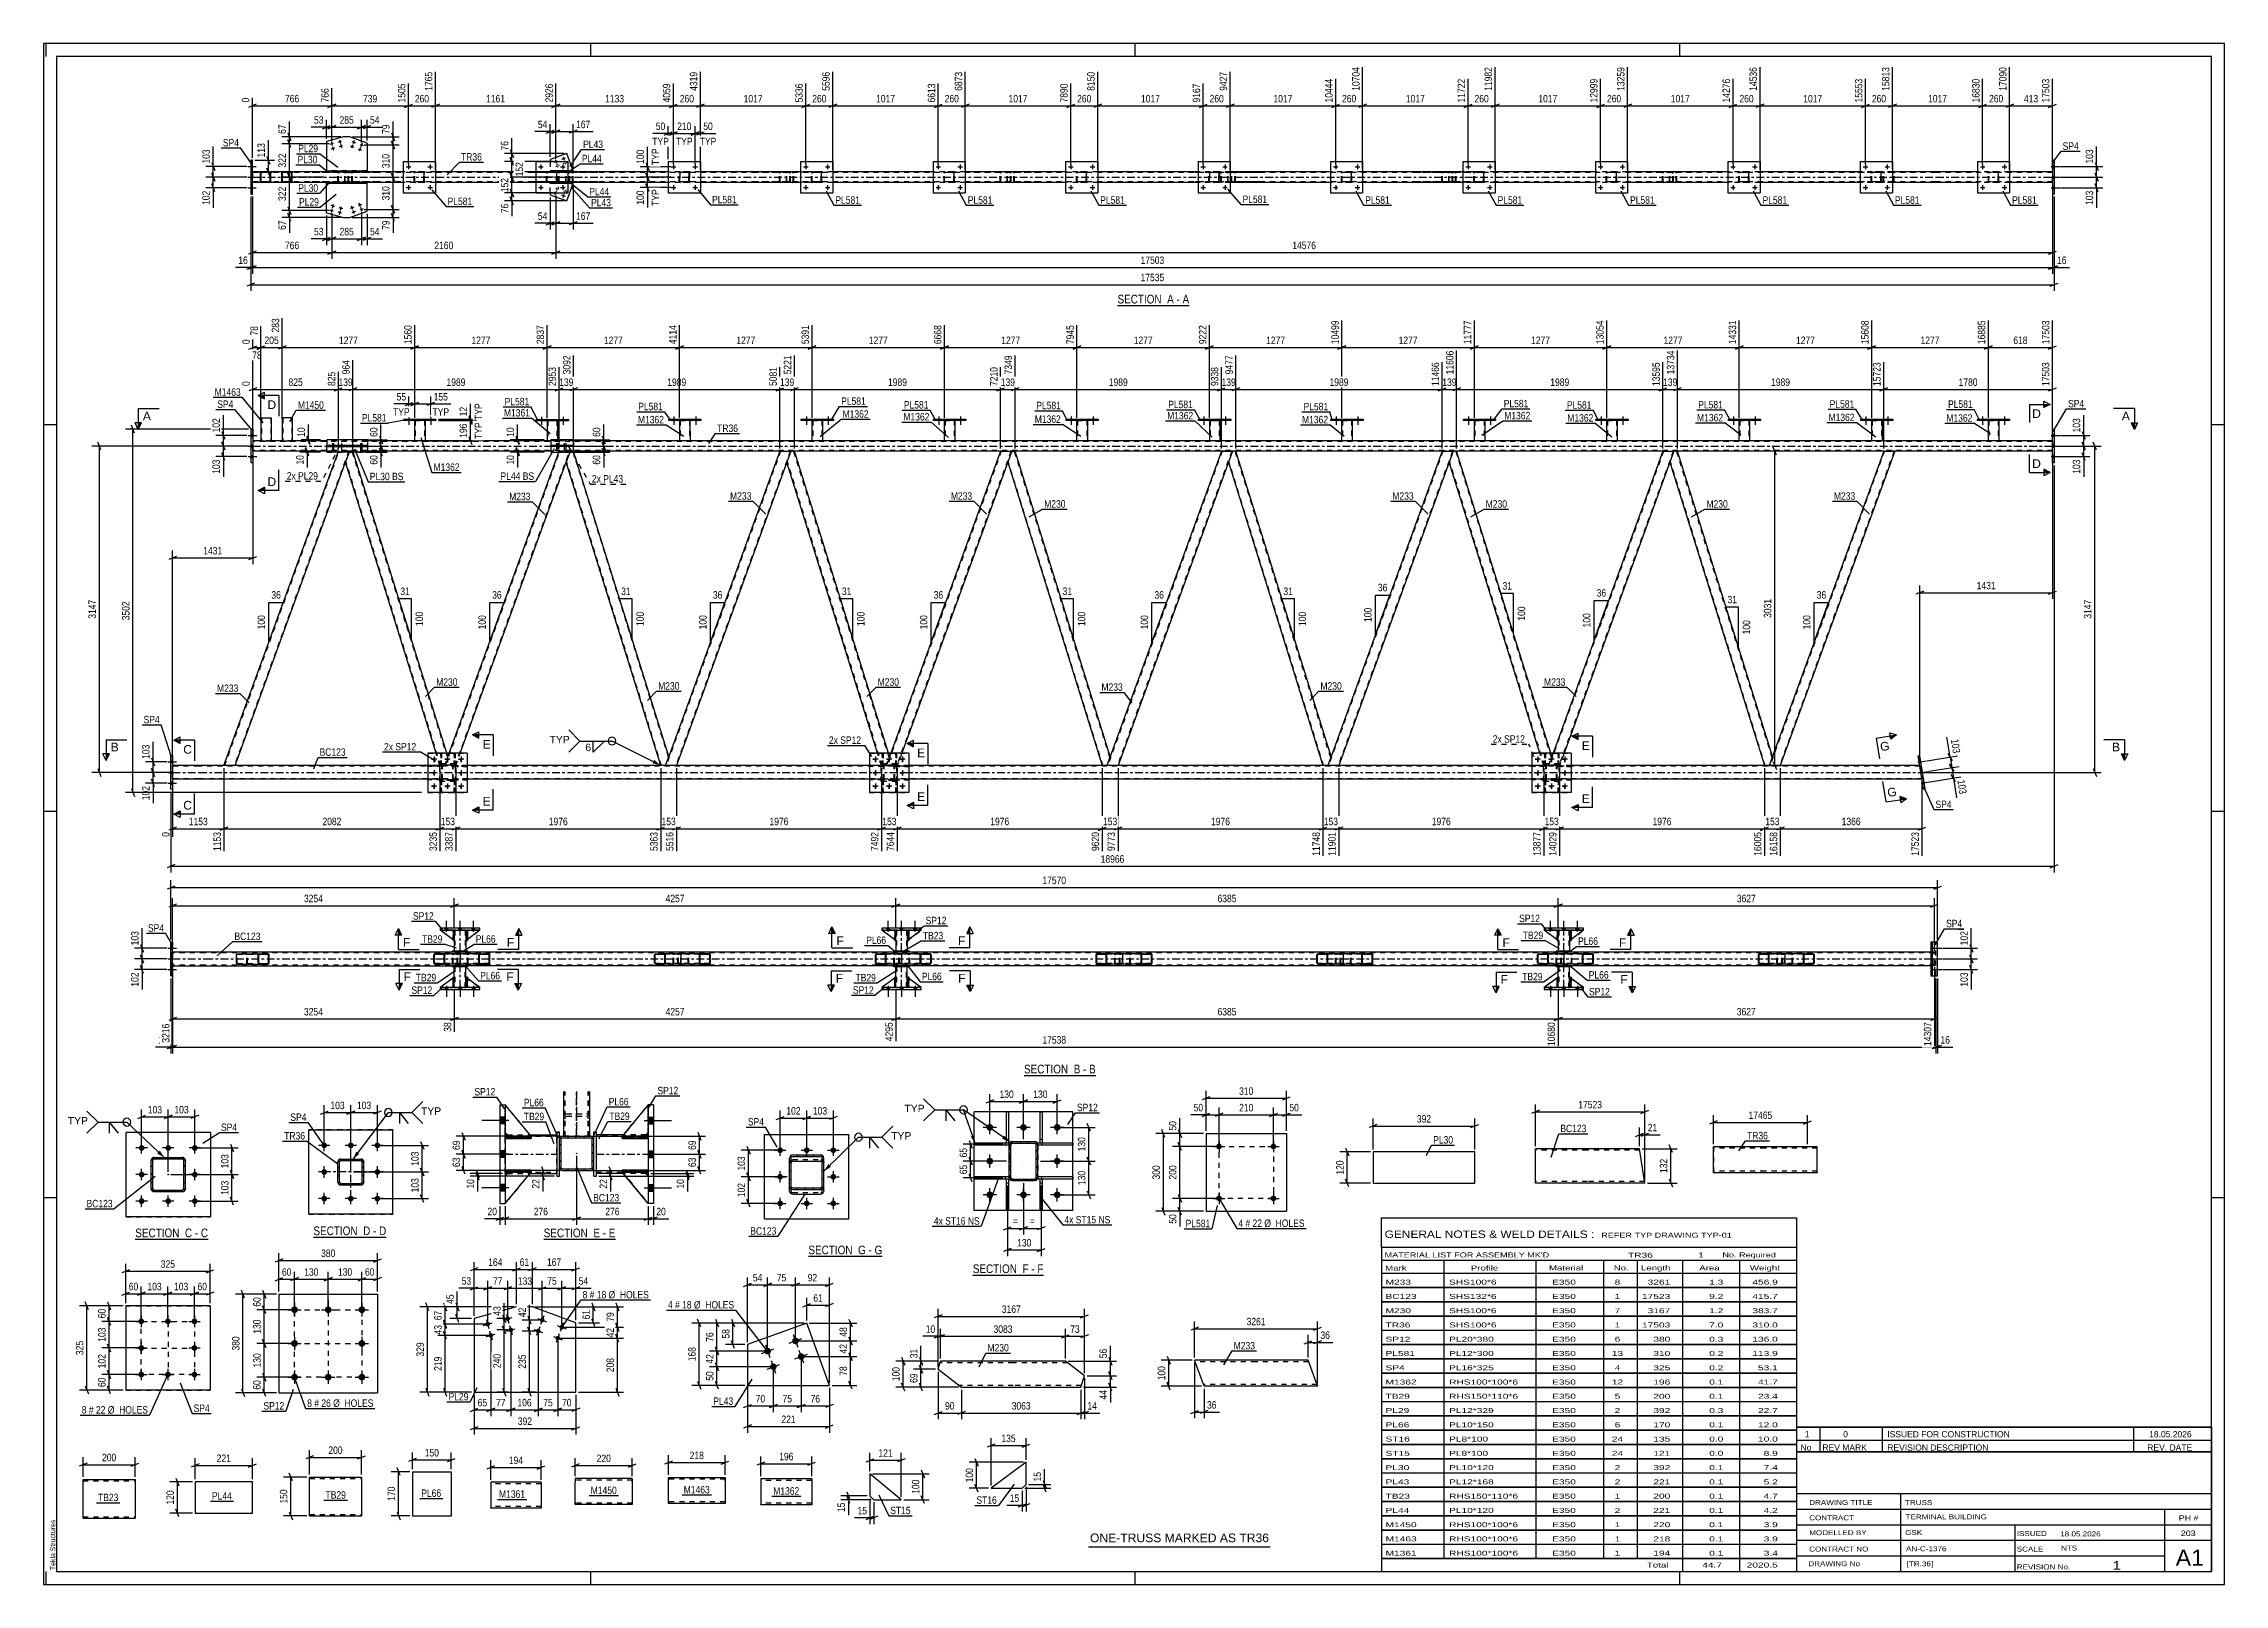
# Paper-space layout 'Layout1' of a CAD drawing. Header units: millimetres. Extents: x 0 to 841, y 0 to 594.
# The model-space entities are those that its viewports show. They can reach past a viewport. Long polylines and large blocks are cut down to what shows.
import ezdxf

# ---------------------------------------------------------------- set-up
doc = ezdxf.new("R2010")
doc.units = ezdxf.units.MM
doc.linetypes.add('DXK_LINE_DOT2', pattern=[3.9198, 1.9599, -1.9599])
doc.linetypes.add('DXK_LINE_DOT3', pattern=[5.9187, 2.979, -0.9799, 0.9799, -0.9799])
doc.layers.add('Viewport layer', color=7, linetype='Continuous', plot=False)
doc.styles.add('Arial', font='ARIAL.TTF', dxfattribs={"height": 0.2})
doc.styles.add('Arial Narrow', font='ARIALN.TTF', dxfattribs={"height": 0.2})

# ---------------------------------------------------------------- blocks, each defined once
blk = doc.blocks.new('Unknown-247305034-1135 - 41552')
at = {"color": 5, "linetype": 'Continuous'}
for p, q in [((841, 594), (0, 594)), ((0, 594), (0, 0)), ((1, 589), (1, 594)), ((836, 589), (5, 589)), ((5, 589), (5, 5)), ((211, 589), (211, 594)), ((421, 589), (421, 594)), ((631, 589), (631, 594)), ((836, 5), (836, 589)), ((841, 0), (841, 594)), ((5, 447), (0, 447)), ((841, 447), (836, 447)), ((5, 298), (0, 298)), ((841, 298), (836, 298)), ((5, 149), (0, 149)), ((841, 149), (836, 149)), ((0, 0), (841, 0)), ((1, 0), (1, 5)), ((5, 5), (836, 5)), ((211, 0), (211, 5)), ((421, 0), (421, 5)), ((631, 0), (631, 5))]:
    blk.add_line(p, q, dxfattribs=at)
at = {"color": 174, "linetype": 'Continuous', "style": 'Arial'}
blk.add_text('Tekla Structures', height=1.9102, rotation=90, dxfattribs=at).set_placement((4.5, 5.5))
blk = doc.blocks.new('Unknown-247305034-11 - 1675')
at = {"color": 6, "linetype": 'Continuous'}
blk.add_line((414.13, 493.08), (441.78, 493.08), dxfattribs=at)
at = {"color": 0, "linetype": 'Continuous'}
blk.add_wipeout([(432.24, 493.83), (432.24, 497.33), (414.13, 497.33), (414.13, 493.83)], dxfattribs=at)
blk.add_wipeout([(435.85, 493.83), (435.85, 497.33), (433.29, 497.33), (433.29, 493.83)], dxfattribs=at)
at = {"color": 7, "linetype": 'Continuous', "style": 'Arial Narrow'}
blk.add_text('SECTION ', height=3.34, dxfattribs=at).set_placement((414.13, 493.83))
at = {"color": 0, "linetype": 'Continuous'}
blk.add_wipeout([(438.17, 493.83), (438.17, 497.33), (436.9, 497.33), (436.9, 493.83)], dxfattribs=at)
blk.add_wipeout([(441.78, 493.83), (441.78, 497.33), (439.22, 497.33), (439.22, 493.83)], dxfattribs=at)
at = {"color": 7, "linetype": 'Continuous', "style": 'Arial Narrow'}
for s, p in [('A', (433.29, 493.83)), ('A', (439.22, 493.83)), ('-', (436.9, 493.83))]:
    blk.add_text(s, height=3.34, dxfattribs=at).set_placement(p)
blk = doc.blocks.new('Unknown-247305034-12 - 3881')
at = {"color": 6, "linetype": 'Continuous'}
blk.add_line((378.09, 196.24), (405.73, 196.24), dxfattribs=at)
at = {"color": 0, "linetype": 'Continuous'}
blk.add_wipeout([(396.2, 196.99), (396.2, 200.49), (378.09, 200.49), (378.09, 196.99)], dxfattribs=at)
blk.add_wipeout([(399.8, 196.99), (399.8, 200.49), (397.25, 200.49), (397.25, 196.99)], dxfattribs=at)
at = {"color": 7, "linetype": 'Continuous', "style": 'Arial Narrow'}
blk.add_text('SECTION ', height=3.34, dxfattribs=at).set_placement((378.09, 196.99))
at = {"color": 0, "linetype": 'Continuous'}
blk.add_wipeout([(402.13, 196.99), (402.13, 200.49), (400.85, 200.49), (400.85, 196.99)], dxfattribs=at)
blk.add_wipeout([(405.73, 196.99), (405.73, 200.49), (403.18, 200.49), (403.18, 196.99)], dxfattribs=at)
at = {"color": 7, "linetype": 'Continuous', "style": 'Arial Narrow'}
for s, p in [('B', (397.25, 196.99)), ('-', (400.85, 196.99)), ('B', (403.18, 196.99))]:
    blk.add_text(s, height=3.34, dxfattribs=at).set_placement(p)
blk = doc.blocks.new('Unknown-247305034-13 - 5995')
at = {"color": 6, "linetype": 'Continuous'}
blk.add_line((35.36, 133.08), (63.43, 133.08), dxfattribs=at)
at = {"color": 0, "linetype": 'Continuous'}
blk.add_wipeout([(53.46, 133.83), (53.46, 137.33), (35.36, 137.33), (35.36, 133.83)], dxfattribs=at)
blk.add_wipeout([(57.28, 133.83), (57.28, 137.33), (54.51, 137.33), (54.51, 133.83)], dxfattribs=at)
at = {"color": 7, "linetype": 'Continuous', "style": 'Arial Narrow'}
blk.add_text('SECTION ', height=3.34, dxfattribs=at).set_placement((35.36, 133.83))
at = {"color": 0, "linetype": 'Continuous'}
blk.add_wipeout([(59.61, 133.83), (59.61, 137.33), (58.33, 137.33), (58.33, 133.83)], dxfattribs=at)
blk.add_wipeout([(63.43, 133.83), (63.43, 137.33), (60.66, 137.33), (60.66, 133.83)], dxfattribs=at)
at = {"color": 7, "linetype": 'Continuous', "style": 'Arial Narrow'}
for s, p in [('C', (54.51, 133.83)), ('-', (58.33, 133.83)), ('C', (60.66, 133.83))]:
    blk.add_text(s, height=3.34, dxfattribs=at).set_placement(p)
blk = doc.blocks.new('Unknown-247305034-14 - 6220')
at = {"color": 6, "linetype": 'Continuous'}
blk.add_line((104.06, 133.88), (132.13, 133.88), dxfattribs=at)
at = {"color": 0, "linetype": 'Continuous'}
blk.add_wipeout([(122.17, 134.63), (122.17, 138.13), (104.06, 138.13), (104.06, 134.63)], dxfattribs=at)
blk.add_wipeout([(125.99, 134.63), (125.99, 138.13), (123.22, 138.13), (123.22, 134.63)], dxfattribs=at)
at = {"color": 7, "linetype": 'Continuous', "style": 'Arial Narrow'}
blk.add_text('SECTION ', height=3.34, dxfattribs=at).set_placement((104.06, 134.63))
at = {"color": 0, "linetype": 'Continuous'}
blk.add_wipeout([(128.31, 134.63), (128.31, 138.13), (127.04, 138.13), (127.04, 134.63)], dxfattribs=at)
blk.add_wipeout([(132.13, 134.63), (132.13, 138.13), (129.36, 138.13), (129.36, 134.63)], dxfattribs=at)
at = {"color": 7, "linetype": 'Continuous', "style": 'Arial Narrow'}
for s, p in [('D', (123.22, 134.63)), ('-', (127.04, 134.63)), ('D', (129.36, 134.63))]:
    blk.add_text(s, height=3.34, dxfattribs=at).set_placement(p)
blk = doc.blocks.new('Unknown-247305034-17 - 4380')
at = {"color": 6, "linetype": 'Continuous'}
blk.add_line((358.35, 119.27), (385.57, 119.27), dxfattribs=at)
at = {"color": 0, "linetype": 'Continuous'}
blk.add_wipeout([(376.46, 120.02), (376.46, 123.52), (358.35, 123.52), (358.35, 120.02)], dxfattribs=at)
blk.add_wipeout([(379.85, 120.02), (379.85, 123.52), (377.51, 123.52), (377.51, 120.02)], dxfattribs=at)
at = {"color": 7, "linetype": 'Continuous', "style": 'Arial Narrow'}
blk.add_text('SECTION ', height=3.34, dxfattribs=at).set_placement((358.35, 120.02))
at = {"color": 0, "linetype": 'Continuous'}
blk.add_wipeout([(382.18, 120.02), (382.18, 123.52), (380.9, 123.52), (380.9, 120.02)], dxfattribs=at)
blk.add_wipeout([(385.57, 120.02), (385.57, 123.52), (383.23, 123.52), (383.23, 120.02)], dxfattribs=at)
at = {"color": 7, "linetype": 'Continuous', "style": 'Arial Narrow'}
for s, p in [('F', (377.51, 120.02)), ('-', (380.9, 120.02)), ('F', (383.23, 120.02))]:
    blk.add_text(s, height=3.34, dxfattribs=at).set_placement(p)
blk = doc.blocks.new('Unknown-247305034-19 - 6699')
at = {"color": 6, "linetype": 'Continuous'}
blk.add_line((192.85, 133.09), (220.5, 133.09), dxfattribs=at)
at = {"color": 0, "linetype": 'Continuous'}
blk.add_wipeout([(210.96, 133.84), (210.96, 137.34), (192.85, 137.34), (192.85, 133.84)], dxfattribs=at)
blk.add_wipeout([(214.56, 133.84), (214.56, 137.34), (212.01, 137.34), (212.01, 133.84)], dxfattribs=at)
at = {"color": 7, "linetype": 'Continuous', "style": 'Arial Narrow'}
blk.add_text('SECTION ', height=3.34, dxfattribs=at).set_placement((192.85, 133.84))
at = {"color": 0, "linetype": 'Continuous'}
blk.add_wipeout([(216.89, 133.84), (216.89, 137.34), (215.61, 137.34), (215.61, 133.84)], dxfattribs=at)
blk.add_wipeout([(220.5, 133.84), (220.5, 137.34), (217.94, 137.34), (217.94, 133.84)], dxfattribs=at)
at = {"color": 7, "linetype": 'Continuous', "style": 'Arial Narrow'}
for s, p in [('E', (212.01, 133.84)), ('-', (215.61, 133.84)), ('E', (217.94, 133.84))]:
    blk.add_text(s, height=3.34, dxfattribs=at).set_placement(p)
blk = doc.blocks.new('Unknown-247305034-21 - 1374')
at = {"color": 6, "linetype": 'Continuous'}
blk.add_line((294.94, 126.5), (323.44, 126.5), dxfattribs=at)
at = {"color": 0, "linetype": 'Continuous'}
blk.add_wipeout([(313.05, 127.25), (313.05, 130.75), (294.94, 130.75), (294.94, 127.25)], dxfattribs=at)
blk.add_wipeout([(317.09, 127.25), (317.09, 130.75), (314.1, 130.75), (314.1, 127.25)], dxfattribs=at)
at = {"color": 7, "linetype": 'Continuous', "style": 'Arial Narrow'}
blk.add_text('SECTION ', height=3.34, dxfattribs=at).set_placement((294.94, 127.25))
at = {"color": 0, "linetype": 'Continuous'}
blk.add_wipeout([(319.41, 127.25), (319.41, 130.75), (318.14, 130.75), (318.14, 127.25)], dxfattribs=at)
blk.add_wipeout([(323.44, 127.25), (323.44, 130.75), (320.46, 130.75), (320.46, 127.25)], dxfattribs=at)
at = {"color": 7, "linetype": 'Continuous', "style": 'Arial Narrow'}
for s, p in [('G', (314.1, 127.25)), ('-', (318.14, 127.25)), ('G', (320.46, 127.25))]:
    blk.add_text(s, height=3.34, dxfattribs=at).set_placement(p)
blk = doc.blocks.new('Bolt-247305034-5143 - 5109')
at = {"linetype": 'Continuous'}
for points in [[(96.75, 107.18, -1), (96.75, 104.58, -1)], [(109.75, 107.18, -1), (109.75, 104.58, -1)], [(122.75, 107.18, -1), (122.75, 104.58, -1)], [(96.75, 94.18, -1), (96.75, 91.58, -1)], [(122.75, 94.18, -1), (122.75, 91.58, -1)], [(96.75, 81.18, -1), (96.75, 78.58, -1)], [(109.75, 81.18, -1), (109.75, 78.58, -1)], [(122.75, 81.18, -1), (122.75, 78.58, -1)]]:
    blk.add_hatch(color=1, dxfattribs=at).paths.add_polyline_path(points)
at = {"color": 1, "linetype": 'Continuous'}
for p, q in [((94.15, 105.88), (99.35, 105.88)), ((96.75, 108.48), (96.75, 103.28)), ((107.15, 105.88), (112.35, 105.88)), ((109.75, 108.48), (109.75, 103.28)), ((120.15, 105.88), (125.35, 105.88)), ((122.75, 108.48), (122.75, 103.28)), ((94.15, 92.88), (99.35, 92.88)), ((96.75, 95.48), (96.75, 90.28)), ((120.15, 92.88), (125.35, 92.88)), ((122.75, 95.48), (122.75, 90.28)), ((94.15, 79.88), (99.35, 79.88)), ((96.75, 82.48), (96.75, 77.28)), ((107.15, 79.88), (112.35, 79.88)), ((109.75, 82.48), (109.75, 77.28)), ((120.15, 79.88), (125.35, 79.88)), ((122.75, 82.48), (122.75, 77.28))]:
    blk.add_line(p, q, dxfattribs=at)
blk = doc.blocks.new('Part-247305034-5148 - 5109')
at = {"color": 2, "linetype": 'Continuous'}
for p, q in [((90.75, 111.88), (90.75, 73.88)), ((90.75, 111.88), (128.75, 111.88)), ((128.75, 111.88), (128.75, 73.88)), ((90.75, 73.88), (128.75, 73.88))]:
    blk.add_line(p, q, dxfattribs=at)
blk = doc.blocks.new('Part-247305034-6995 - 6988')
at = {"color": 2, "linetype": 'Continuous'}
for p, q in [((575.33, 166.74), (575.33, 167.94)), ((595.33, 167.94), (575.33, 167.94)), ((575.33, 155.94), (575.33, 166.74)), ((615.43, 167.94), (595.43, 167.94)), ((617.51, 154.74), (615.43, 167.94)), ((575.33, 154.83), (575.33, 155.94)), ((575.33, 154.74), (575.33, 154.83)), ((595.33, 154.74), (575.33, 154.74)), ((617.51, 154.74), (595.43, 154.74))]:
    blk.add_line(p, q, dxfattribs=at)
at = {"color": 7, "linetype": 'DXK_LINE_DOT2'}
for p, q in [((575.33, 167.94), (575.33, 167.85)), ((575.33, 167.85), (575.33, 167.59)), ((595.33, 167.34), (575.33, 167.34)), ((615.53, 167.34), (595.43, 167.34)), ((575.33, 155.09), (575.33, 155.94)), ((595.33, 155.34), (575.33, 155.34)), ((617.41, 155.34), (595.43, 155.34))]:
    blk.add_line(p, q, dxfattribs=at)
blk = doc.blocks.new('Part-247305034-4988 - 4982')
at = {"color": 2, "linetype": 'Continuous'}
for p, q in [((512.7, 166.7), (512.7, 154.7)), ((551.94, 166.7), (512.7, 166.7)), ((551.94, 154.7), (551.94, 166.7)), ((512.7, 154.7), (551.94, 154.7))]:
    blk.add_line(p, q, dxfattribs=at)
blk = doc.blocks.new('Part-247305034-1681 - 1675')
at = {"color": 7, "linetype": 'DXK_LINE_DOT2'}
for p, q in [((117.23, 544.51), (102.24, 544.51)), ((117.23, 544.27), (102.24, 544.27)), ((117.23, 540.75), (102.24, 540.75)), ((117.23, 540.51), (102.24, 540.51)), ((113.52, 544.2), (113.48, 544.03)), ((113.48, 540.99), (113.48, 544.03)), ((113.48, 540.99), (113.52, 540.81)), ((113.52, 544.22), (113.52, 544.2)), ((113.74, 544.03), (113.76, 544.13)), ((113.74, 540.99), (113.74, 544.03)), ((113.76, 540.9), (113.74, 540.99)), ((113.76, 544.13), (113.81, 544.2)), ((113.81, 540.82), (113.76, 540.9)), ((113.99, 544.51), (113.8, 544.48)), ((113.8, 540.55), (113.99, 540.51)), ((113.81, 544.2), (113.9, 544.26)), ((113.9, 540.77), (113.81, 540.82)), ((113.9, 544.26), (113.99, 544.27)), ((113.99, 540.75), (113.9, 540.77)), ((117.42, 544.48), (117.23, 544.51)), ((117.23, 544.27), (117.33, 544.26)), ((117.33, 540.77), (117.23, 540.75)), ((117.23, 540.51), (117.42, 540.55)), ((117.33, 544.26), (117.41, 544.2)), ((117.41, 540.82), (117.33, 540.77)), ((117.41, 544.2), (117.47, 544.13)), ((117.47, 540.9), (117.41, 540.82)), ((117.47, 544.13), (117.48, 544.03)), ((117.48, 540.99), (117.47, 540.9)), ((117.48, 540.99), (117.48, 544.03)), ((117.7, 544.2), (117.7, 544.22)), ((117.74, 544.03), (117.7, 544.2)), ((117.7, 540.81), (117.74, 540.99)), ((117.74, 540.99), (117.74, 544.03))]:
    blk.add_line(p, q, dxfattribs=at)
for centre, start, end in [((113.97, 544.01), 110.75831, 155.68004), ((113.97, 541.01), 204.31996, 249.24169), ((117.25, 544.01), 24.31996, 69.24169), ((117.25, 541.01), 290.75831, 335.68004)]:
    blk.add_arc(centre, 0.496, start, end, dxfattribs=at)
blk = doc.blocks.new('Part-247305034-20025 - 1675')
at = {"color": 7, "linetype": 'DXK_LINE_DOT2'}
for p, q in [((449.43, 544.22), (449.4, 544.03)), ((449.4, 540.99), (449.4, 544.03)), ((449.4, 544.03), (449.42, 544.03)), ((449.4, 540.99), (449.42, 540.99)), ((449.4, 540.99), (449.43, 540.81)), ((449.42, 544.03), (449.46, 544.22)), ((449.42, 540.99), (449.42, 544.03)), ((449.46, 540.81), (449.42, 540.99)), ((449.64, 544.03), (449.65, 544.13)), ((449.64, 540.99), (449.64, 544.03)), ((449.64, 544.03), (449.66, 544.03)), ((449.64, 540.99), (449.66, 540.99)), ((449.65, 540.9), (449.64, 540.99)), ((449.65, 544.13), (449.71, 544.2)), ((449.71, 540.82), (449.65, 540.9)), ((449.68, 544.13), (449.66, 544.03)), ((449.66, 544.03), (449.66, 540.99)), ((449.66, 540.99), (449.68, 540.9)), ((449.73, 544.2), (449.68, 544.13)), ((449.68, 540.9), (449.73, 540.82)), ((449.88, 544.51), (449.69, 544.48)), ((449.69, 540.55), (449.88, 540.51)), ((449.71, 544.2), (449.78, 544.26)), ((449.78, 540.77), (449.71, 540.82)), ((449.72, 544.48), (449.9, 544.51)), ((449.9, 540.51), (449.72, 540.55)), ((449.81, 544.26), (449.73, 544.2)), ((449.73, 540.82), (449.81, 540.77)), ((449.78, 544.26), (449.88, 544.27)), ((449.88, 540.75), (449.78, 540.77)), ((449.9, 544.27), (449.81, 544.26)), ((449.81, 540.77), (449.9, 540.75)), ((452.94, 544.51), (449.88, 544.51)), ((452.94, 544.27), (449.88, 544.27)), ((452.94, 540.75), (449.88, 540.75)), ((452.94, 540.51), (449.88, 540.51)), ((453.1, 544.48), (452.92, 544.51)), ((452.92, 544.27), (453.01, 544.26)), ((453.01, 540.77), (452.92, 540.75)), ((452.92, 540.51), (453.1, 540.55)), ((452.94, 544.51), (453.13, 544.48)), ((453.03, 544.26), (452.94, 544.27)), ((452.94, 540.75), (453.03, 540.77)), ((453.13, 540.55), (452.94, 540.51)), ((453.01, 544.26), (453.09, 544.2)), ((453.09, 540.82), (453.01, 540.77)), ((453.11, 544.2), (453.03, 544.26)), ((453.03, 540.77), (453.11, 540.82)), ((453.09, 544.2), (453.14, 544.13)), ((453.14, 540.9), (453.09, 540.82)), ((453.16, 544.13), (453.11, 544.2)), ((453.11, 540.82), (453.16, 540.9)), ((453.14, 544.13), (453.16, 544.03)), ((453.16, 540.99), (453.14, 540.9)), ((453.18, 544.03), (453.16, 544.13)), ((453.16, 540.99), (453.16, 544.03)), ((453.16, 544.03), (453.18, 544.03)), ((453.16, 540.99), (453.18, 540.99)), ((453.16, 540.9), (453.18, 540.99)), ((453.18, 544.03), (453.18, 540.99)), ((453.4, 544.03), (453.36, 544.22)), ((453.36, 540.81), (453.4, 540.99)), ((453.39, 544.22), (453.42, 544.03)), ((453.42, 540.99), (453.39, 540.81)), ((453.4, 540.99), (453.4, 544.03)), ((453.4, 544.03), (453.42, 544.03)), ((453.4, 540.99), (453.42, 540.99)), ((453.42, 544.03), (453.42, 540.99))]:
    blk.add_line(p, q, dxfattribs=at)
at = {"color": 7, "linetype": 'DXK_LINE_DOT3'}
blk.add_line((451.36, 542.51), (451.45, 542.51), dxfattribs=at)
at = {"color": 7, "linetype": 'DXK_LINE_DOT2'}
for centre, start, end in [((449.88, 544.03), 112.50015, 157.50015), ((449.88, 540.99), 202.49985, 247.49985), ((449.9, 544.03), 112.50015, 157.50015), ((449.9, 540.99), 202.49985, 247.49985), ((452.92, 544.03), 22.49985, 67.49985), ((452.92, 540.99), 292.50015, 337.50015), ((452.94, 544.03), 22.49985, 67.49985), ((452.94, 540.99), 292.50015, 337.50015)]:
    blk.add_arc(centre, 0.48, start, end, dxfattribs=at)
blk = doc.blocks.new('Bolt-247305034-1866 - 1675')
at = {"linetype": 'Continuous'}
for points in [[(119.9, 555.9, -1), (119.23, 556.15, -1)], [(122.91, 554.8, -1), (122.23, 555.05, -1)], [(119.29, 554.21, -1), (118.61, 554.46, -1)], [(122.29, 553.11, -1), (121.62, 553.36, -1)]]:
    blk.add_hatch(color=1, dxfattribs=at).paths.add_polyline_path(points)
at = {"color": 1, "linetype": 'Continuous'}
for p, q in [((118.89, 556.27), (120.24, 555.78)), ((119.81, 556.7), (119.32, 555.35)), ((121.9, 555.17), (123.25, 554.68)), ((122.82, 555.6), (122.32, 554.25)), ((118.27, 554.58), (119.62, 554.09)), ((119.2, 555.01), (118.7, 553.66)), ((121.28, 553.48), (122.63, 552.99)), ((122.2, 553.91), (121.71, 552.56))]:
    blk.add_line(p, q, dxfattribs=at)
blk = doc.blocks.new('Part-247305034-1850 - 1675')
at = {"color": 2, "linetype": 'Continuous'}
for p, q in [((109.05, 528.75), (109.05, 540.11)), ((124.74, 529.4), (124.74, 540.11)), ((109.05, 528.75), (115.61, 526.96)), ((115.61, 526.96), (118.04, 526.96)), ((118.04, 526.96), (124.74, 529.4))]:
    blk.add_line(p, q, dxfattribs=at)
at = {"color": 7, "linetype": 'DXK_LINE_DOT2'}
blk.add_line((124.74, 540.11), (109.05, 540.11), dxfattribs=at)
blk = doc.blocks.new('Bolt-247305034-1870 - 1675')
at = {"linetype": 'Continuous'}
for points in [[(775.34, 546.17), (775.34, 547.05), (774.7, 547.05), (774.7, 546.17)], [(775.34, 546.17), (775.34, 547.05), (774.7, 547.05), (774.7, 546.17)], [(775.34, 546.17), (775.34, 547.05), (774.7, 547.05), (774.7, 546.17)], [(775.34, 542.07), (775.34, 542.95), (774.7, 542.95), (774.7, 542.07)], [(775.34, 542.07), (775.34, 542.95), (774.7, 542.95), (774.7, 542.07)], [(775.34, 537.97), (775.34, 538.85), (774.7, 538.85), (774.7, 537.97)], [(775.34, 537.97), (775.34, 538.85), (774.7, 538.85), (774.7, 537.97)], [(775.34, 537.97), (775.34, 538.85), (774.7, 538.85), (774.7, 537.97)]]:
    blk.add_hatch(color=1, dxfattribs=at).paths.add_polyline_path(points)
at = {"color": 1, "linetype": 'Continuous'}
for p, q in [((774.7, 547.05), (775.34, 547.05)), ((774.7, 547.05), (775.34, 547.05)), ((774.7, 547.05), (775.34, 547.05)), ((774.18, 546.61), (777.5, 546.61)), ((774.18, 546.61), (777.5, 546.61)), ((774.18, 546.61), (777.5, 546.61)), ((774.18, 542.51), (777.5, 542.51)), ((774.18, 542.51), (777.5, 542.51)), ((774.18, 538.41), (777.5, 538.41)), ((774.18, 538.41), (777.5, 538.41)), ((774.18, 538.41), (777.5, 538.41)), ((774.7, 546.17), (775.34, 546.17)), ((774.7, 546.17), (775.34, 546.17)), ((774.7, 546.17), (775.34, 546.17)), ((774.7, 542.95), (775.34, 542.95)), ((774.7, 542.95), (775.34, 542.95)), ((774.7, 542.07), (775.34, 542.07)), ((774.7, 542.07), (775.34, 542.07)), ((774.7, 538.85), (775.34, 538.85)), ((774.7, 538.85), (775.34, 538.85)), ((774.7, 538.85), (775.34, 538.85)), ((774.7, 537.97), (775.34, 537.97)), ((774.7, 537.97), (775.34, 537.97)), ((774.7, 537.97), (775.34, 537.97))]:
    blk.add_line(p, q, dxfattribs=at)
blk = doc.blocks.new('Part-247305034-1685 - 1675')
at = {"color": 7, "linetype": 'DXK_LINE_DOT2'}
for p, q in [((541.88, 544.22), (541.86, 544.03)), ((541.86, 540.99), (541.86, 544.03)), ((541.86, 540.99), (541.88, 540.81)), ((541.94, 544.37), (541.88, 544.22)), ((541.88, 540.81), (541.94, 540.65)), ((542.03, 544.48), (541.94, 544.37)), ((541.94, 540.65), (542.03, 540.55)), ((542, 544.03), (542.01, 544.13)), ((542, 540.99), (542, 544.03)), ((542.01, 540.9), (542, 540.99)), ((542.01, 544.13), (542.04, 544.2)), ((542.04, 540.82), (542.01, 540.9)), ((542.13, 544.51), (542.03, 544.48)), ((542.03, 540.55), (542.13, 540.51)), ((542.04, 544.2), (542.08, 544.26)), ((542.08, 540.77), (542.04, 540.82)), ((542.08, 544.26), (542.13, 544.27)), ((542.13, 540.75), (542.08, 540.77)), ((554.29, 544.51), (542.13, 544.51)), ((554.29, 544.27), (542.13, 544.27)), ((554.29, 540.75), (542.13, 540.75)), ((554.29, 540.51), (542.13, 540.51)), ((543.41, 544.27), (543.41, 544.51)), ((543.41, 540.51), (543.41, 540.75)), ((544.42, 544.48), (544.23, 544.51)), ((544.23, 544.27), (544.32, 544.26)), ((544.32, 540.77), (544.23, 540.75)), ((544.23, 540.51), (544.42, 540.55)), ((544.32, 544.26), (544.4, 544.2)), ((544.4, 540.82), (544.32, 540.77)), ((544.4, 544.2), (544.46, 544.13)), ((544.46, 540.9), (544.4, 540.82)), ((544.46, 544.13), (544.48, 544.03)), ((544.48, 540.99), (544.46, 540.9)), ((544.48, 540.99), (544.48, 544.03)), ((544.69, 544.2), (544.69, 544.22)), ((544.73, 544.03), (544.69, 544.2)), ((544.69, 540.81), (544.73, 540.99)), ((544.73, 540.99), (544.73, 544.03))]:
    blk.add_line(p, q, dxfattribs=at)
for centre, start, end in [((544.24, 544.02), 23.84941, 68.8059), ((544.24, 541.01), 291.1941, 336.15059)]:
    blk.add_arc(centre, 0.492, start, end, dxfattribs=at)
blk = doc.blocks.new('Part-247305034-1677 - 1675')
at = {"color": 7, "linetype": 'DXK_LINE_DOT2'}
for p, q in [((457.77, 544.51), (442.78, 544.51)), ((457.77, 544.27), (442.78, 544.27)), ((457.77, 540.75), (442.78, 540.75)), ((457.77, 540.51), (442.78, 540.51)), ((454.06, 544.22), (454.02, 544.03)), ((454.02, 540.99), (454.02, 544.03)), ((454.02, 540.99), (454.06, 540.81)), ((454.28, 544.03), (454.3, 544.13)), ((454.28, 540.99), (454.28, 544.03)), ((454.3, 540.9), (454.28, 540.99)), ((454.3, 544.13), (454.35, 544.2)), ((454.35, 540.82), (454.3, 540.9)), ((454.53, 544.51), (454.34, 544.48)), ((454.34, 540.55), (454.53, 540.51)), ((454.35, 544.2), (454.43, 544.26)), ((454.43, 540.77), (454.35, 540.82)), ((454.43, 544.26), (454.53, 544.27)), ((454.53, 540.75), (454.43, 540.77)), ((457.96, 544.48), (457.77, 544.51)), ((457.77, 544.27), (457.86, 544.26)), ((457.86, 540.77), (457.77, 540.75)), ((457.77, 540.51), (457.96, 540.55)), ((457.86, 544.26), (457.95, 544.2)), ((457.95, 540.82), (457.86, 540.77)), ((457.95, 544.2), (458, 544.13)), ((458, 540.9), (457.95, 540.82)), ((458, 544.13), (458.02, 544.03)), ((458.02, 540.99), (458, 540.9)), ((458.02, 540.99), (458.02, 544.03)), ((458.24, 544.2), (458.24, 544.22)), ((458.28, 544.03), (458.24, 544.2)), ((458.24, 540.81), (458.28, 540.99)), ((458.28, 540.99), (458.28, 544.03))]:
    blk.add_line(p, q, dxfattribs=at)
for centre, start, end in [((454.51, 544.01), 110.75831, 155.68004), ((454.51, 541.01), 204.31996, 249.24169), ((457.79, 544.01), 24.31996, 69.24169), ((457.79, 541.01), 290.75831, 335.68004)]:
    blk.add_arc(centre, 0.496, start, end, dxfattribs=at)
blk = doc.blocks.new('Part-247305034-20021 - 1675')
at = {"color": 7, "linetype": 'DXK_LINE_DOT2'}
for p, q in [((347.24, 544.03), (347.27, 544.22)), ((347.27, 544.22), (347.24, 544.03)), ((347.24, 540.99), (347.24, 544.03)), ((347.24, 540.99), (347.24, 544.03)), ((347.27, 540.81), (347.24, 540.99)), ((347.24, 540.99), (347.27, 540.81)), ((347.48, 544.03), (347.49, 544.13)), ((347.48, 540.99), (347.48, 544.03)), ((347.48, 540.99), (347.48, 544.03)), ((347.49, 540.9), (347.48, 540.99)), ((347.49, 544.13), (347.55, 544.2)), ((347.55, 540.82), (347.49, 540.9)), ((347.53, 544.48), (347.72, 544.51)), ((347.72, 544.51), (347.53, 544.48)), ((347.72, 540.51), (347.53, 540.55)), ((347.53, 540.55), (347.72, 540.51)), ((347.55, 544.2), (347.62, 544.26)), ((347.62, 540.77), (347.55, 540.82)), ((347.62, 544.26), (347.72, 544.27)), ((347.72, 540.75), (347.62, 540.77)), ((350.76, 544.51), (347.72, 544.51)), ((350.76, 544.27), (347.72, 544.27)), ((350.76, 540.75), (347.72, 540.75)), ((350.76, 540.51), (347.72, 540.51)), ((350.76, 544.51), (350.94, 544.48)), ((350.94, 544.48), (350.76, 544.51)), ((350.76, 544.27), (350.85, 544.26)), ((350.85, 540.77), (350.76, 540.75)), ((350.94, 540.55), (350.76, 540.51)), ((350.76, 540.51), (350.94, 540.55)), ((350.85, 544.26), (350.92, 544.2)), ((350.92, 540.82), (350.85, 540.77)), ((350.92, 544.2), (350.98, 544.13)), ((350.98, 540.9), (350.92, 540.82)), ((350.98, 544.13), (351, 544.03)), ((351, 540.99), (350.98, 540.9)), ((351, 540.99), (351, 544.03)), ((351, 544.03), (351, 540.99)), ((351.2, 544.22), (351.24, 544.03)), ((351.24, 544.03), (351.2, 544.22)), ((351.24, 540.99), (351.2, 540.81)), ((351.2, 540.81), (351.24, 540.99)), ((351.24, 540.99), (351.24, 544.03)), ((351.24, 540.99), (351.24, 544.03))]:
    blk.add_line(p, q, dxfattribs=at)
at = {"color": 7, "linetype": 'DXK_LINE_DOT3'}
blk.add_line((349.24, 542.51), (349.24, 542.51), dxfattribs=at)
at = {"color": 7, "linetype": 'DXK_LINE_DOT2'}
for centre, start, end in [((347.72, 544.03), 112.5, 157.5), ((347.72, 544.03), 112.5, 157.5), ((347.72, 540.99), 202.5, 247.5), ((347.72, 540.99), 202.5, 247.5), ((350.76, 544.03), 22.5, 67.5), ((350.76, 544.03), 22.5, 67.5), ((350.76, 540.99), 292.5, 337.5), ((350.76, 540.99), 292.5, 337.5)]:
    blk.add_arc(centre, 0.48, start, end, dxfattribs=at)
blk = doc.blocks.new('Bolt-247305034-1862 - 1675')
at = {"linetype": 'Continuous'}
for points in [[(197.21, 536.54, -1), (197.88, 536.29, -1)], [(200.21, 535.44, -1), (200.89, 535.19, -1)]]:
    blk.add_hatch(color=1, dxfattribs=at).paths.add_polyline_path(points)
at = {"color": 1, "linetype": 'Continuous'}
for p, q in [((197.49, 538.35), (197.94, 538.19)), ((198.41, 538.78), (198.25, 538.33)), ((198.22, 536.17), (196.87, 536.66)), ((197.3, 535.74), (197.79, 537.09)), ((197.92, 537.43), (198.08, 537.88)), ((198.84, 537.86), (198.39, 538.02)), ((201.23, 535.07), (199.88, 535.57)), ((200.31, 534.64), (200.8, 535.99)), ((200.49, 537.26), (200.94, 537.09)), ((200.92, 536.33), (201.09, 536.78)), ((201.42, 537.69), (201.25, 537.24)), ((201.85, 536.76), (201.39, 536.93))]:
    blk.add_line(p, q, dxfattribs=at)
blk = doc.blocks.new('Part-247305034-1686 - 1675')
at = {"color": 7, "linetype": 'DXK_LINE_DOT2'}
for p, q in [((456.75, 544.22), (456.73, 544.03)), ((456.73, 540.99), (456.73, 544.03)), ((456.73, 540.99), (456.75, 540.81)), ((456.81, 544.37), (456.75, 544.22)), ((456.75, 540.81), (456.81, 540.65)), ((456.9, 544.48), (456.81, 544.37)), ((456.81, 540.65), (456.9, 540.55)), ((456.87, 544.03), (456.88, 544.13)), ((456.87, 540.99), (456.87, 544.03)), ((456.88, 540.9), (456.87, 540.99)), ((456.88, 544.13), (456.9, 544.2)), ((456.9, 540.82), (456.88, 540.9)), ((457, 544.51), (456.9, 544.48)), ((456.9, 544.2), (456.95, 544.26)), ((456.95, 540.77), (456.9, 540.82)), ((456.9, 540.55), (457, 540.51)), ((456.95, 544.26), (457, 544.27)), ((457, 540.75), (456.95, 540.77)), ((469.16, 544.51), (457, 544.51)), ((469.16, 544.27), (457, 544.27)), ((469.16, 540.75), (457, 540.75)), ((469.16, 540.51), (457, 540.51)), ((458.28, 544.27), (458.28, 544.51)), ((458.28, 540.51), (458.28, 540.75)), ((459.28, 544.48), (459.09, 544.51)), ((459.09, 544.27), (459.19, 544.26)), ((459.19, 540.77), (459.09, 540.75)), ((459.09, 540.51), (459.28, 540.55)), ((459.19, 544.26), (459.27, 544.2)), ((459.27, 540.82), (459.19, 540.77)), ((459.27, 544.2), (459.32, 544.13)), ((459.32, 540.9), (459.27, 540.82)), ((459.32, 544.13), (459.34, 544.03)), ((459.34, 540.99), (459.32, 540.9)), ((459.34, 540.99), (459.34, 544.03)), ((459.56, 544.2), (459.56, 544.22)), ((459.59, 544.03), (459.56, 544.2)), ((459.56, 540.81), (459.59, 540.99)), ((459.59, 540.99), (459.59, 544.03))]:
    blk.add_line(p, q, dxfattribs=at)
for centre, start, end in [((459.11, 544.02), 23.84941, 68.8059), ((459.11, 541.01), 291.1941, 336.15059)]:
    blk.add_arc(centre, 0.492, start, end, dxfattribs=at)
blk = doc.blocks.new('Part-247305034-1678 - 1675')
at = {"color": 7, "linetype": 'DXK_LINE_DOT2'}
for p, q in [((372.63, 544.51), (357.64, 544.51)), ((372.63, 544.27), (357.64, 544.27)), ((372.63, 540.75), (357.64, 540.75)), ((372.63, 540.51), (357.64, 540.51)), ((368.92, 544.2), (368.89, 544.03)), ((368.89, 540.99), (368.89, 544.03)), ((368.89, 540.99), (368.92, 540.81)), ((368.92, 544.22), (368.92, 544.2)), ((369.14, 544.03), (369.16, 544.13)), ((369.14, 540.99), (369.14, 544.03)), ((369.16, 540.9), (369.14, 540.99)), ((369.16, 544.13), (369.22, 544.2)), ((369.22, 540.82), (369.16, 540.9)), ((369.4, 544.51), (369.2, 544.48)), ((369.2, 540.55), (369.4, 540.51)), ((369.22, 544.2), (369.3, 544.26)), ((369.3, 540.77), (369.22, 540.82)), ((369.3, 544.26), (369.4, 544.27)), ((369.4, 540.75), (369.3, 540.77)), ((372.83, 544.48), (372.63, 544.51)), ((372.63, 544.27), (372.73, 544.26)), ((372.73, 540.77), (372.63, 540.75)), ((372.63, 540.51), (372.83, 540.55)), ((372.73, 544.26), (372.81, 544.2)), ((372.81, 540.82), (372.73, 540.77)), ((372.81, 544.2), (372.87, 544.13)), ((372.87, 540.9), (372.81, 540.82)), ((372.87, 544.13), (372.89, 544.03)), ((372.89, 540.99), (372.87, 540.9)), ((372.89, 540.99), (372.89, 544.03)), ((373.11, 544.2), (373.1, 544.22)), ((373.1, 540.81), (373.14, 540.99)), ((373.14, 544.03), (373.11, 544.2)), ((373.14, 540.99), (373.14, 544.03))]:
    blk.add_line(p, q, dxfattribs=at)
for centre, start, end in [((369.38, 544.01), 110.75831, 155.68004), ((369.38, 541.01), 204.31996, 249.24169), ((372.65, 544.01), 24.31996, 69.24169), ((372.65, 541.01), 290.75831, 335.68004)]:
    blk.add_arc(centre, 0.496, start, end, dxfattribs=at)
blk = doc.blocks.new('Part-247305034-1679 - 1675')
at = {"color": 7, "linetype": 'DXK_LINE_DOT2'}
for p, q in [((287.5, 544.51), (272.51, 544.51)), ((287.5, 544.27), (272.51, 544.27)), ((287.5, 540.75), (272.51, 540.75)), ((287.5, 540.51), (272.51, 540.51)), ((283.79, 544.2), (283.75, 544.03)), ((283.75, 540.99), (283.75, 544.03)), ((283.75, 540.99), (283.79, 540.81)), ((283.79, 544.22), (283.79, 544.2)), ((284.01, 544.03), (284.03, 544.13)), ((284.01, 540.99), (284.01, 544.03)), ((284.03, 540.9), (284.01, 540.99)), ((284.03, 544.13), (284.08, 544.2)), ((284.08, 540.82), (284.03, 540.9)), ((284.26, 544.51), (284.07, 544.48)), ((284.07, 540.55), (284.26, 540.51)), ((284.08, 544.2), (284.16, 544.26)), ((284.16, 540.77), (284.08, 540.82)), ((284.16, 544.26), (284.26, 544.27)), ((284.26, 540.75), (284.16, 540.77)), ((287.69, 544.48), (287.5, 544.51)), ((287.5, 544.27), (287.6, 544.26)), ((287.6, 540.77), (287.5, 540.75)), ((287.5, 540.51), (287.69, 540.55)), ((287.6, 544.26), (287.68, 544.2)), ((287.68, 540.82), (287.6, 540.77)), ((287.68, 544.2), (287.73, 544.13)), ((287.73, 540.9), (287.68, 540.82)), ((287.73, 544.13), (287.75, 544.03)), ((287.75, 540.99), (287.73, 540.9)), ((287.75, 540.99), (287.75, 544.03)), ((287.97, 544.2), (287.97, 544.22)), ((288.01, 544.03), (287.97, 544.2)), ((287.97, 540.81), (288.01, 540.99)), ((288.01, 540.99), (288.01, 544.03))]:
    blk.add_line(p, q, dxfattribs=at)
for centre, start, end in [((284.24, 544.01), 110.75831, 155.68004), ((284.24, 541.01), 204.31996, 249.24169), ((287.52, 544.01), 24.31996, 69.24169), ((287.52, 541.01), 290.75831, 335.68004)]:
    blk.add_arc(centre, 0.496, start, end, dxfattribs=at)
blk = doc.blocks.new('Part-247305034-20023 - 1675')
at = {"color": 7, "linetype": 'DXK_LINE_DOT2'}
for p, q in [((398.32, 544.03), (398.35, 544.22)), ((398.35, 544.22), (398.32, 544.03)), ((398.32, 540.99), (398.32, 544.03)), ((398.32, 540.99), (398.32, 544.03)), ((398.35, 540.81), (398.32, 540.99)), ((398.32, 540.99), (398.35, 540.81)), ((398.56, 544.03), (398.57, 544.13)), ((398.56, 540.99), (398.56, 544.03)), ((398.56, 540.99), (398.56, 544.03)), ((398.57, 540.9), (398.56, 540.99)), ((398.57, 544.13), (398.63, 544.2)), ((398.63, 540.82), (398.57, 540.9)), ((398.61, 544.48), (398.8, 544.51)), ((398.8, 544.51), (398.61, 544.48)), ((398.8, 540.51), (398.61, 540.55)), ((398.61, 540.55), (398.8, 540.51)), ((398.63, 544.2), (398.7, 544.26)), ((398.7, 540.77), (398.63, 540.82)), ((398.7, 544.26), (398.8, 544.27)), ((398.8, 540.75), (398.7, 540.77)), ((401.84, 544.51), (398.8, 544.51)), ((401.84, 544.27), (398.8, 544.27)), ((401.84, 540.75), (398.8, 540.75)), ((401.84, 540.51), (398.8, 540.51)), ((401.84, 544.51), (402.02, 544.48)), ((402.02, 544.48), (401.84, 544.51)), ((401.84, 544.27), (401.93, 544.26)), ((401.93, 540.77), (401.84, 540.75)), ((402.02, 540.55), (401.84, 540.51)), ((401.84, 540.51), (402.02, 540.55)), ((401.93, 544.26), (402.01, 544.2)), ((402.01, 540.82), (401.93, 540.77)), ((402.01, 544.2), (402.06, 544.13)), ((402.06, 540.9), (402.01, 540.82)), ((402.06, 544.13), (402.08, 544.03)), ((402.08, 540.99), (402.06, 540.9)), ((402.08, 540.99), (402.08, 544.03)), ((402.08, 544.03), (402.08, 540.99)), ((402.28, 544.22), (402.32, 544.03)), ((402.32, 544.03), (402.28, 544.22)), ((402.32, 540.99), (402.28, 540.81)), ((402.28, 540.81), (402.32, 540.99)), ((402.32, 540.99), (402.32, 544.03)), ((402.32, 540.99), (402.32, 544.03))]:
    blk.add_line(p, q, dxfattribs=at)
at = {"color": 7, "linetype": 'DXK_LINE_DOT3'}
blk.add_line((400.32, 542.51), (400.32, 542.51), dxfattribs=at)
at = {"color": 7, "linetype": 'DXK_LINE_DOT2'}
for centre, start, end in [((398.8, 544.03), 112.5, 157.5), ((398.8, 544.03), 112.5, 157.5), ((398.8, 540.99), 202.5, 247.5), ((398.8, 540.99), 202.5, 247.5), ((401.84, 544.03), 22.5, 67.5), ((401.84, 544.03), 22.5, 67.5), ((401.84, 540.99), 292.5, 337.5), ((401.84, 540.99), 292.5, 337.5)]:
    blk.add_arc(centre, 0.48, start, end, dxfattribs=at)
blk = doc.blocks.new('Part-247305034-20024 - 1675')
at = {"color": 2, "linetype": 'Continuous'}
for p, q in [((394.12, 548.51), (394.12, 536.51)), ((394.12, 548.51), (406.52, 548.51)), ((406.52, 548.51), (406.52, 536.51)), ((394.12, 536.51), (406.52, 536.51))]:
    blk.add_line(p, q, dxfattribs=at)
blk = doc.blocks.new('Part-247305034-1744 - 1675')
at = {"color": 2, "linetype": 'Continuous'}
for p, q in [((109.05, 544.91), (109.05, 544.51)), ((109.05, 544.91), (124.74, 544.91)), ((109.05, 544.51), (124.74, 544.51)), ((124.74, 544.91), (124.74, 544.51))]:
    blk.add_line(p, q, dxfattribs=at)
blk = doc.blocks.new('Part-247305034-1680 - 1675')
at = {"color": 7, "linetype": 'DXK_LINE_DOT2'}
for p, q in [((202.36, 544.51), (187.37, 544.51)), ((202.36, 544.27), (187.37, 544.27)), ((202.36, 540.75), (187.37, 540.75)), ((202.36, 540.51), (187.37, 540.51)), ((198.66, 544.22), (198.62, 544.03)), ((198.62, 540.99), (198.62, 544.03)), ((198.62, 540.99), (198.66, 540.81)), ((198.87, 544.03), (198.89, 544.13)), ((198.87, 540.99), (198.87, 544.03)), ((198.89, 540.9), (198.87, 540.99)), ((198.89, 544.13), (198.95, 544.2)), ((198.95, 540.82), (198.89, 540.9)), ((199.13, 544.51), (198.93, 544.48)), ((198.93, 540.55), (199.13, 540.51)), ((198.95, 544.2), (199.03, 544.26)), ((199.03, 540.77), (198.95, 540.82)), ((199.03, 544.26), (199.13, 544.27)), ((199.13, 540.75), (199.03, 540.77)), ((202.56, 544.48), (202.36, 544.51)), ((202.36, 544.27), (202.46, 544.26)), ((202.46, 540.77), (202.36, 540.75)), ((202.36, 540.51), (202.56, 540.55)), ((202.46, 544.26), (202.54, 544.2)), ((202.54, 540.82), (202.46, 540.77)), ((202.54, 544.2), (202.6, 544.13)), ((202.6, 540.9), (202.54, 540.82)), ((202.6, 544.13), (202.62, 544.03)), ((202.62, 540.99), (202.6, 540.9)), ((202.62, 540.99), (202.62, 544.03)), ((202.84, 544.2), (202.84, 544.22)), ((202.87, 544.03), (202.84, 544.2)), ((202.84, 540.81), (202.87, 540.99)), ((202.87, 540.99), (202.87, 544.03))]:
    blk.add_line(p, q, dxfattribs=at)
for centre, start, end in [((199.11, 544.01), 110.75831, 155.68004), ((199.11, 541.01), 204.31996, 249.24169), ((202.38, 544.01), 24.31996, 69.24169), ((202.38, 541.01), 290.75831, 335.68004)]:
    blk.add_arc(centre, 0.496, start, end, dxfattribs=at)
blk = doc.blocks.new('Part-247305034-1684 - 1675')
at = {"color": 7, "linetype": 'DXK_LINE_DOT2'}
for p, q in [((627.02, 544.22), (627, 544.03)), ((627, 540.99), (627, 544.03)), ((627, 540.99), (627.02, 540.81)), ((627.08, 544.37), (627.02, 544.22)), ((627.02, 540.81), (627.08, 540.65)), ((627.17, 544.48), (627.08, 544.37)), ((627.08, 540.65), (627.17, 540.55)), ((627.13, 544.03), (627.14, 544.13)), ((627.13, 540.99), (627.13, 544.03)), ((627.14, 540.9), (627.13, 540.99)), ((627.14, 544.13), (627.17, 544.2)), ((627.17, 540.82), (627.14, 540.9)), ((627.27, 544.51), (627.17, 544.48)), ((627.17, 544.2), (627.22, 544.26)), ((627.22, 540.77), (627.17, 540.82)), ((627.17, 540.55), (627.27, 540.51)), ((627.22, 544.26), (627.27, 544.27)), ((627.27, 540.75), (627.22, 540.77)), ((639.43, 544.51), (627.27, 544.51)), ((639.43, 544.27), (627.27, 544.27)), ((639.43, 540.75), (627.27, 540.75)), ((639.43, 540.51), (627.27, 540.51)), ((628.55, 544.27), (628.55, 544.51)), ((628.55, 540.51), (628.55, 540.75)), ((629.55, 544.48), (629.36, 544.51)), ((629.36, 544.27), (629.46, 544.26)), ((629.46, 540.77), (629.36, 540.75)), ((629.36, 540.51), (629.55, 540.55)), ((629.46, 544.26), (629.54, 544.2)), ((629.54, 540.82), (629.46, 540.77)), ((629.54, 544.2), (629.59, 544.13)), ((629.59, 540.9), (629.54, 540.82)), ((629.59, 544.13), (629.61, 544.03)), ((629.61, 540.99), (629.59, 540.9)), ((629.61, 540.99), (629.61, 544.03)), ((629.83, 544.2), (629.82, 544.22)), ((629.82, 540.81), (629.86, 540.99)), ((629.86, 544.03), (629.83, 544.2)), ((629.86, 540.99), (629.86, 544.03))]:
    blk.add_line(p, q, dxfattribs=at)
for centre, start, end in [((629.37, 544.02), 23.84941, 68.8059), ((629.37, 541.01), 291.1941, 336.15059)]:
    blk.add_arc(centre, 0.492, start, end, dxfattribs=at)
blk = doc.blocks.new('Part-247305034-20015 - 1675')
at = {"color": 7, "linetype": 'DXK_LINE_DOT2'}
for p, q in [((193.99, 544.03), (194.03, 544.22)), ((194.03, 544.22), (193.99, 544.03)), ((193.99, 540.99), (193.99, 544.03)), ((193.99, 540.99), (193.99, 544.03)), ((194.03, 540.81), (193.99, 540.99)), ((193.99, 540.99), (194.03, 540.81)), ((194.23, 544.03), (194.25, 544.13)), ((194.23, 540.99), (194.23, 544.03)), ((194.23, 540.99), (194.23, 544.03)), ((194.25, 540.9), (194.23, 540.99)), ((194.25, 544.13), (194.3, 544.2)), ((194.3, 540.82), (194.25, 540.9)), ((194.29, 544.48), (194.47, 544.51)), ((194.47, 544.51), (194.29, 544.48)), ((194.47, 540.51), (194.29, 540.55)), ((194.29, 540.55), (194.47, 540.51)), ((194.3, 544.2), (194.38, 544.26)), ((194.38, 540.77), (194.3, 540.82)), ((194.38, 544.26), (194.47, 544.27)), ((194.47, 540.75), (194.38, 540.77)), ((197.51, 544.51), (194.47, 544.51)), ((197.51, 544.27), (194.47, 544.27)), ((197.51, 540.75), (194.47, 540.75)), ((197.51, 540.51), (194.47, 540.51)), ((197.51, 544.51), (197.7, 544.48)), ((197.7, 544.48), (197.51, 544.51)), ((197.51, 544.27), (197.61, 544.26)), ((197.61, 540.77), (197.51, 540.75)), ((197.7, 540.55), (197.51, 540.51)), ((197.51, 540.51), (197.7, 540.55)), ((197.61, 544.26), (197.68, 544.2)), ((197.68, 540.82), (197.61, 540.77)), ((197.68, 544.2), (197.74, 544.13)), ((197.74, 540.9), (197.68, 540.82)), ((197.74, 544.13), (197.75, 544.03)), ((197.75, 540.99), (197.74, 540.9)), ((197.75, 540.99), (197.75, 544.03)), ((197.75, 544.03), (197.75, 540.99)), ((197.96, 544.22), (197.99, 544.03)), ((197.99, 544.03), (197.96, 544.22)), ((197.99, 540.99), (197.96, 540.81)), ((197.96, 540.81), (197.99, 540.99)), ((197.99, 540.99), (197.99, 544.03)), ((197.99, 540.99), (197.99, 544.03))]:
    blk.add_line(p, q, dxfattribs=at)
at = {"color": 7, "linetype": 'DXK_LINE_DOT3'}
blk.add_line((195.99, 542.51), (195.99, 542.51), dxfattribs=at)
at = {"color": 7, "linetype": 'DXK_LINE_DOT2'}
for centre, start, end in [((194.47, 544.03), 112.5, 157.5), ((194.47, 544.03), 112.5, 157.5), ((194.47, 540.99), 202.5, 247.5), ((194.47, 540.99), 202.5, 247.5), ((197.51, 544.03), 22.5, 67.5), ((197.51, 544.03), 22.5, 67.5), ((197.51, 540.99), 292.5, 337.5), ((197.51, 540.99), 292.5, 337.5)]:
    blk.add_arc(centre, 0.48, start, end, dxfattribs=at)
blk = doc.blocks.new('Bolt-247305034-1864 - 1675')
at = {"linetype": 'Continuous'}
for points in [[(118.61, 530.57, -1), (119.29, 530.82, -1)], [(121.62, 531.67, -1), (122.29, 531.92, -1)], [(122.23, 529.98, -1), (122.91, 530.22, -1)], [(119.23, 528.88, -1), (119.9, 529.13, -1)]]:
    blk.add_hatch(color=1, dxfattribs=at).paths.add_polyline_path(points)
at = {"color": 1, "linetype": 'Continuous'}
for p, q in [((119.62, 530.94), (118.27, 530.45)), ((119.19, 530.02), (118.7, 531.37)), ((122.63, 532.04), (121.28, 531.55)), ((122.2, 531.12), (121.71, 532.47)), ((123.25, 530.35), (121.89, 529.85)), ((122.82, 529.42), (122.32, 530.78)), ((120.24, 529.25), (118.89, 528.76)), ((119.81, 528.33), (119.32, 529.68))]:
    blk.add_line(p, q, dxfattribs=at)
blk = doc.blocks.new('Part-247305034-1687 - 1675')
at = {"color": 7, "linetype": 'DXK_LINE_DOT2'}
for p, q in [((371.62, 544.22), (371.6, 544.03)), ((371.6, 540.99), (371.6, 544.03)), ((371.6, 540.99), (371.62, 540.81)), ((371.67, 544.37), (371.62, 544.22)), ((371.62, 540.81), (371.67, 540.65)), ((371.76, 544.48), (371.67, 544.37)), ((371.67, 540.65), (371.76, 540.55)), ((371.73, 544.03), (371.74, 544.13)), ((371.73, 540.99), (371.73, 544.03)), ((371.74, 540.9), (371.73, 540.99)), ((371.74, 544.13), (371.77, 544.2)), ((371.77, 540.82), (371.74, 540.9)), ((371.87, 544.51), (371.76, 544.48)), ((371.76, 540.55), (371.87, 540.51)), ((371.77, 544.2), (371.81, 544.26)), ((371.81, 540.77), (371.77, 540.82)), ((371.81, 544.26), (371.87, 544.27)), ((371.87, 540.75), (371.81, 540.77)), ((384.02, 544.51), (371.87, 544.51)), ((384.02, 544.27), (371.87, 544.27)), ((384.02, 540.75), (371.87, 540.75)), ((384.02, 540.51), (371.87, 540.51)), ((373.14, 544.27), (373.14, 544.51)), ((373.14, 540.51), (373.14, 540.75)), ((374.15, 544.48), (373.96, 544.51)), ((373.96, 544.27), (374.05, 544.26)), ((374.05, 540.77), (373.96, 540.75)), ((373.96, 540.51), (374.15, 540.55)), ((374.05, 544.26), (374.14, 544.2)), ((374.14, 540.82), (374.05, 540.77)), ((374.14, 544.2), (374.19, 544.13)), ((374.19, 540.9), (374.14, 540.82)), ((374.19, 544.13), (374.21, 544.03)), ((374.21, 540.99), (374.19, 540.9)), ((374.21, 540.99), (374.21, 544.03)), ((374.43, 544.2), (374.42, 544.22)), ((374.42, 540.81), (374.46, 540.99)), ((374.46, 544.03), (374.43, 544.2)), ((374.46, 540.99), (374.46, 544.03))]:
    blk.add_line(p, q, dxfattribs=at)
for centre, start, end in [((373.97, 544.02), 23.84941, 68.8059), ((373.97, 541.01), 291.1941, 336.15059)]:
    blk.add_arc(centre, 0.492, start, end, dxfattribs=at)
blk = doc.blocks.new('Part-247305034-1707 - 1675')
at = {"color": 7, "linetype": 'DXK_LINE_DOT2'}
for p, q in [((195.37, 540.11), (195.37, 540.51)), ((202.19, 540.51), (195.37, 540.51)), ((202.19, 540.11), (195.37, 540.11))]:
    blk.add_line(p, q, dxfattribs=at)
at = {"color": 2, "linetype": 'Continuous'}
for p, q in [((204.22, 540.51), (202.19, 540.51)), ((204.22, 540.11), (202.19, 540.11)), ((204.22, 540.11), (204.22, 540.51))]:
    blk.add_line(p, q, dxfattribs=at)
blk = doc.blocks.new('Part-247305034-1708 - 1675')
at = {"color": 7, "linetype": 'DXK_LINE_DOT2'}
for p, q in [((286.48, 544.22), (286.46, 544.03)), ((286.46, 540.99), (286.46, 544.03)), ((286.46, 540.99), (286.48, 540.81)), ((286.54, 544.37), (286.48, 544.22)), ((286.48, 540.81), (286.54, 540.65)), ((286.63, 544.48), (286.54, 544.37)), ((286.54, 540.65), (286.63, 540.55)), ((286.6, 544.03), (286.61, 544.13)), ((286.6, 540.99), (286.6, 544.03)), ((286.61, 540.9), (286.6, 540.99)), ((286.61, 544.13), (286.64, 544.2)), ((286.64, 540.82), (286.61, 540.9)), ((286.73, 544.51), (286.63, 544.48)), ((286.63, 540.55), (286.73, 540.51)), ((286.64, 544.2), (286.68, 544.26)), ((286.68, 540.77), (286.64, 540.82)), ((286.68, 544.26), (286.73, 544.27)), ((286.73, 540.75), (286.68, 540.77)), ((298.89, 544.51), (286.73, 544.51)), ((298.89, 544.27), (286.73, 544.27)), ((298.89, 540.75), (286.73, 540.75)), ((298.89, 540.51), (286.73, 540.51)), ((288.01, 544.27), (288.01, 544.51)), ((288.01, 540.51), (288.01, 540.75)), ((289.02, 544.48), (288.82, 544.51)), ((288.82, 544.27), (288.92, 544.26)), ((288.92, 540.77), (288.82, 540.75)), ((288.82, 540.51), (289.02, 540.55)), ((288.92, 544.26), (289, 544.2)), ((289, 540.82), (288.92, 540.77)), ((289, 544.2), (289.06, 544.13)), ((289.06, 540.9), (289, 540.82)), ((289.06, 544.13), (289.07, 544.03)), ((289.07, 540.99), (289.06, 540.9)), ((289.07, 540.99), (289.07, 544.03)), ((289.29, 544.2), (289.29, 544.22)), ((289.33, 544.03), (289.29, 544.2)), ((289.29, 540.81), (289.33, 540.99)), ((289.33, 540.99), (289.33, 544.03))]:
    blk.add_line(p, q, dxfattribs=at)
for centre, start, end in [((288.84, 544.02), 23.84941, 68.8059), ((288.84, 541.01), 291.1941, 336.15059)]:
    blk.add_arc(centre, 0.492, start, end, dxfattribs=at)
blk = doc.blocks.new('Part-247305034-1709 - 1675')
at = {"color": 7, "linetype": 'DXK_LINE_DOT2'}
for p, q in [((201.35, 544.22), (201.33, 544.03)), ((201.33, 540.99), (201.33, 544.03)), ((201.33, 540.99), (201.35, 540.81)), ((201.41, 544.37), (201.35, 544.22)), ((201.35, 540.81), (201.41, 540.65)), ((201.49, 544.48), (201.41, 544.37)), ((201.41, 540.65), (201.49, 540.55)), ((201.46, 544.03), (201.47, 544.13)), ((201.46, 540.99), (201.46, 544.03)), ((201.47, 540.9), (201.46, 540.99)), ((201.47, 544.13), (201.5, 544.2)), ((201.5, 540.82), (201.47, 540.9)), ((201.6, 544.51), (201.49, 544.48)), ((201.49, 540.55), (201.6, 540.51)), ((201.5, 544.2), (201.55, 544.26)), ((201.55, 540.77), (201.5, 540.82)), ((201.55, 544.26), (201.6, 544.27)), ((201.6, 540.75), (201.55, 540.77)), ((213.75, 544.51), (201.6, 544.51)), ((213.75, 544.27), (201.6, 544.27)), ((213.75, 540.75), (201.6, 540.75)), ((213.75, 540.51), (201.6, 540.51)), ((202.87, 544.27), (202.87, 544.51)), ((202.87, 540.51), (202.87, 540.75)), ((203.88, 544.48), (203.69, 544.51)), ((203.69, 544.27), (203.79, 544.26)), ((203.79, 540.77), (203.69, 540.75)), ((203.69, 540.51), (203.88, 540.55)), ((203.79, 544.26), (203.87, 544.2)), ((203.87, 540.82), (203.79, 540.77)), ((203.87, 544.2), (203.92, 544.13)), ((203.92, 540.9), (203.87, 540.82)), ((203.92, 544.13), (203.94, 544.03)), ((203.94, 540.99), (203.92, 540.9)), ((203.94, 540.99), (203.94, 544.03)), ((204.16, 544.2), (204.15, 544.22)), ((204.15, 540.81), (204.19, 540.99)), ((204.19, 544.03), (204.16, 544.2)), ((204.19, 540.99), (204.19, 544.03))]:
    blk.add_line(p, q, dxfattribs=at)
for centre, start, end in [((203.7, 544.02), 23.84941, 68.8059), ((203.7, 541.01), 291.1941, 336.15059)]:
    blk.add_arc(centre, 0.492, start, end, dxfattribs=at)
blk = doc.blocks.new('Part-247305034-1710 - 1675')
at = {"color": 7, "linetype": 'DXK_LINE_DOT2'}
for p, q in [((116.21, 544.22), (116.19, 544.03)), ((116.19, 540.99), (116.19, 544.03)), ((116.19, 540.99), (116.21, 540.81)), ((116.27, 544.37), (116.21, 544.22)), ((116.21, 540.81), (116.27, 540.65)), ((116.36, 544.48), (116.27, 544.37)), ((116.27, 540.65), (116.36, 540.55)), ((116.33, 544.03), (116.34, 544.13)), ((116.33, 540.99), (116.33, 544.03)), ((116.34, 540.9), (116.33, 540.99)), ((116.34, 544.13), (116.37, 544.2)), ((116.37, 540.82), (116.34, 540.9)), ((116.46, 544.51), (116.36, 544.48)), ((116.36, 540.55), (116.46, 540.51)), ((116.37, 544.2), (116.41, 544.26)), ((116.41, 540.77), (116.37, 540.82)), ((116.41, 544.26), (116.46, 544.27)), ((116.46, 540.75), (116.41, 540.77)), ((128.62, 544.51), (116.46, 544.51)), ((128.62, 544.27), (116.46, 544.27)), ((128.62, 540.75), (116.46, 540.75)), ((128.62, 540.51), (116.46, 540.51)), ((117.74, 544.27), (117.74, 544.51)), ((117.74, 540.51), (117.74, 540.75)), ((118.75, 544.48), (118.56, 544.51)), ((118.56, 544.27), (118.65, 544.26)), ((118.65, 540.77), (118.56, 540.75)), ((118.56, 540.51), (118.75, 540.55)), ((118.65, 544.26), (118.73, 544.2)), ((118.73, 540.82), (118.65, 540.77)), ((118.73, 544.2), (118.79, 544.13)), ((118.79, 540.9), (118.73, 540.82)), ((118.79, 544.13), (118.81, 544.03)), ((118.81, 540.99), (118.79, 540.9)), ((118.81, 540.99), (118.81, 544.03)), ((119.02, 544.2), (119.02, 544.22)), ((119.06, 544.03), (119.02, 544.2)), ((119.02, 540.81), (119.06, 540.99)), ((119.06, 540.99), (119.06, 544.03))]:
    blk.add_line(p, q, dxfattribs=at)
for centre, start, end in [((118.57, 544.02), 23.84941, 68.8059), ((118.57, 541.01), 291.1941, 336.15059)]:
    blk.add_arc(centre, 0.492, start, end, dxfattribs=at)
blk = doc.blocks.new('Part-247305034-1711 - 1675')
at = {"color": 7, "linetype": 'DXK_LINE_DOT2'}
for p, q in [((713.17, 544.51), (698.18, 544.51)), ((713.17, 544.27), (698.18, 544.27)), ((713.17, 540.75), (698.18, 540.75)), ((713.17, 540.51), (698.18, 540.51)), ((709.46, 544.22), (709.42, 544.03)), ((709.42, 540.99), (709.42, 544.03)), ((709.42, 540.99), (709.46, 540.81)), ((709.68, 544.03), (709.7, 544.13)), ((709.68, 540.99), (709.68, 544.03)), ((709.7, 540.9), (709.68, 540.99)), ((709.7, 544.13), (709.75, 544.2)), ((709.75, 540.82), (709.7, 540.9)), ((709.93, 544.51), (709.74, 544.48)), ((709.74, 540.55), (709.93, 540.51)), ((709.75, 544.2), (709.84, 544.26)), ((709.84, 540.77), (709.75, 540.82)), ((709.84, 544.26), (709.93, 544.27)), ((709.93, 540.75), (709.84, 540.77)), ((713.36, 544.48), (713.17, 544.51)), ((713.17, 544.27), (713.27, 544.26)), ((713.27, 540.77), (713.17, 540.75)), ((713.17, 540.51), (713.36, 540.55)), ((713.27, 544.26), (713.35, 544.2)), ((713.35, 540.82), (713.27, 540.77)), ((713.35, 544.2), (713.4, 544.13)), ((713.4, 540.9), (713.35, 540.82)), ((713.4, 544.13), (713.42, 544.03)), ((713.42, 540.99), (713.4, 540.9)), ((713.42, 540.99), (713.42, 544.03)), ((713.64, 544.2), (713.64, 544.22)), ((713.68, 544.03), (713.64, 544.2)), ((713.64, 540.81), (713.68, 540.99)), ((713.68, 540.99), (713.68, 544.03))]:
    blk.add_line(p, q, dxfattribs=at)
for centre, start, end in [((709.91, 544.01), 110.75831, 155.68004), ((709.91, 541.01), 204.31996, 249.24169), ((713.19, 544.01), 24.31996, 69.24169), ((713.19, 541.01), 290.75831, 335.68004)]:
    blk.add_arc(centre, 0.496, start, end, dxfattribs=at)
blk = doc.blocks.new('Bolt-247305034-20056 - 1675')
at = {"linetype": 'Continuous'}
for points in [[(498.72, 546.51, -1), (497.84, 546.51, -1)], [(507.12, 546.51, -1), (506.24, 546.51, -1)]]:
    blk.add_hatch(color=1, dxfattribs=at).paths.add_polyline_path(points)
at = {"color": 1, "linetype": 'Continuous'}
for p, q in [((498.28, 547.39), (498.28, 545.63)), ((506.68, 547.39), (506.68, 545.63)), ((497.4, 546.51), (499.16, 546.51)), ((505.8, 546.51), (507.56, 546.51))]:
    blk.add_line(p, q, dxfattribs=at)
blk = doc.blocks.new('Part-247305034-1855 - 1675')
at = {"color": 2, "linetype": 'Continuous'}
for p, q in [((115.61, 558.07), (109.05, 556.27)), ((109.05, 556.27), (109.05, 544.91)), ((118.04, 558.07), (115.61, 558.07)), ((124.74, 555.62), (118.04, 558.07)), ((124.74, 555.62), (124.74, 544.91))]:
    blk.add_line(p, q, dxfattribs=at)
at = {"color": 7, "linetype": 'DXK_LINE_DOT2'}
blk.add_line((124.74, 544.91), (109.05, 544.91), dxfattribs=at)
blk = doc.blocks.new('Part-247305034-1712 - 1675')
at = {"color": 7, "linetype": 'DXK_LINE_DOT2'}
for p, q in [((628.03, 544.51), (613.05, 544.51)), ((628.03, 544.27), (613.05, 544.27)), ((628.03, 540.75), (613.05, 540.75)), ((628.03, 540.51), (613.05, 540.51)), ((624.32, 544.2), (624.29, 544.03)), ((624.29, 540.99), (624.29, 544.03)), ((624.29, 540.99), (624.33, 540.81)), ((624.33, 544.22), (624.32, 544.2)), ((624.54, 544.03), (624.56, 544.13)), ((624.54, 540.99), (624.54, 544.03)), ((624.56, 540.9), (624.54, 540.99)), ((624.56, 544.13), (624.62, 544.2)), ((624.62, 540.82), (624.56, 540.9)), ((624.8, 544.51), (624.6, 544.48)), ((624.6, 540.55), (624.8, 540.51)), ((624.62, 544.2), (624.7, 544.26)), ((624.7, 540.77), (624.62, 540.82)), ((624.7, 544.26), (624.8, 544.27)), ((624.8, 540.75), (624.7, 540.77)), ((628.23, 544.48), (628.03, 544.51)), ((628.03, 544.27), (628.13, 544.26)), ((628.13, 540.77), (628.03, 540.75)), ((628.03, 540.51), (628.23, 540.55)), ((628.13, 544.26), (628.22, 544.2)), ((628.22, 540.82), (628.13, 540.77)), ((628.22, 544.2), (628.27, 544.13)), ((628.27, 540.9), (628.22, 540.82)), ((628.27, 544.13), (628.29, 544.03)), ((628.29, 540.99), (628.27, 540.9)), ((628.29, 540.99), (628.29, 544.03)), ((628.51, 544.2), (628.51, 544.22)), ((628.55, 544.03), (628.51, 544.2)), ((628.51, 540.81), (628.55, 540.99)), ((628.55, 540.99), (628.55, 544.03))]:
    blk.add_line(p, q, dxfattribs=at)
for centre, start, end in [((624.78, 544.01), 110.75831, 155.68004), ((624.78, 541.01), 204.31996, 249.24169), ((628.05, 544.01), 24.31996, 69.24169), ((628.05, 541.01), 290.75831, 335.68004)]:
    blk.add_arc(centre, 0.496, start, end, dxfattribs=at)
blk = doc.blocks.new('Part-247305034-1713 - 1675')
at = {"color": 7, "linetype": 'DXK_LINE_DOT2'}
for p, q in [((542.9, 544.51), (527.91, 544.51)), ((542.9, 544.27), (527.91, 544.27)), ((542.9, 540.75), (527.91, 540.75)), ((542.9, 540.51), (527.91, 540.51)), ((539.19, 544.2), (539.15, 544.03)), ((539.15, 540.99), (539.15, 544.03)), ((539.15, 540.99), (539.19, 540.81)), ((539.19, 544.22), (539.19, 544.2)), ((539.41, 544.03), (539.43, 544.13)), ((539.41, 540.99), (539.41, 544.03)), ((539.43, 540.9), (539.41, 540.99)), ((539.43, 544.13), (539.48, 544.2)), ((539.48, 540.82), (539.43, 540.9)), ((539.67, 544.51), (539.47, 544.48)), ((539.47, 540.55), (539.67, 540.51)), ((539.48, 544.2), (539.57, 544.26)), ((539.57, 540.77), (539.48, 540.82)), ((539.57, 544.26), (539.67, 544.27)), ((539.67, 540.75), (539.57, 540.77)), ((543.1, 544.48), (542.9, 544.51)), ((542.9, 544.27), (543, 544.26)), ((543, 540.77), (542.9, 540.75)), ((542.9, 540.51), (543.1, 540.55)), ((543, 544.26), (543.08, 544.2)), ((543.08, 540.82), (543, 540.77)), ((543.08, 544.2), (543.14, 544.13)), ((543.14, 540.9), (543.08, 540.82)), ((543.14, 544.13), (543.16, 544.03)), ((543.16, 540.99), (543.14, 540.9)), ((543.16, 540.99), (543.16, 544.03)), ((543.38, 544.2), (543.37, 544.22)), ((543.37, 540.81), (543.41, 540.99)), ((543.41, 544.03), (543.38, 544.2)), ((543.41, 540.99), (543.41, 544.03))]:
    blk.add_line(p, q, dxfattribs=at)
for centre, start, end in [((539.65, 544.01), 110.75831, 155.68004), ((539.65, 541.01), 204.31996, 249.24169), ((542.92, 544.01), 24.31996, 69.24169), ((542.92, 541.01), 290.75831, 335.68004)]:
    blk.add_arc(centre, 0.496, start, end, dxfattribs=at)
blk = doc.blocks.new('Bolt-247305034-20048 - 1675')
at = {"linetype": 'Continuous'}
for points in [[(294.39, 546.51, -1), (293.51, 546.51, -1)], [(302.79, 546.51, -1), (301.91, 546.51, -1)]]:
    blk.add_hatch(color=1, dxfattribs=at).paths.add_polyline_path(points)
at = {"color": 1, "linetype": 'Continuous'}
for p, q in [((293.95, 547.39), (293.95, 545.63)), ((302.35, 547.39), (302.35, 545.63)), ((293.07, 546.51), (294.83, 546.51)), ((301.47, 546.51), (303.23, 546.51))]:
    blk.add_line(p, q, dxfattribs=at)
blk = doc.blocks.new('Bolt-247305034-1863 - 1675')
at = {"linetype": 'Continuous'}
for points in [[(197.88, 548.73, -1), (197.21, 548.49, -1)], [(200.89, 549.83, -1), (200.21, 549.58, -1)]]:
    blk.add_hatch(color=1, dxfattribs=at).paths.add_polyline_path(points)
at = {"color": 1, "linetype": 'Continuous'}
for p, q in [((196.87, 548.36), (198.22, 548.86)), ((197.3, 549.29), (197.79, 547.94)), ((197.49, 546.67), (197.94, 546.84)), ((197.92, 547.6), (198.08, 547.15)), ((198.41, 546.24), (198.25, 546.69)), ((198.84, 547.17), (198.39, 547)), ((199.88, 549.46), (201.23, 549.96)), ((200.31, 550.38), (200.8, 549.03)), ((200.49, 547.77), (200.94, 547.93)), ((200.92, 548.69), (201.09, 548.24)), ((201.42, 547.34), (201.25, 547.79)), ((201.85, 548.26), (201.39, 548.1))]:
    blk.add_line(p, q, dxfattribs=at)
blk = doc.blocks.new('Part-247305034-1724 - 1675')
at = {"color": 7, "linetype": 'DXK_LINE_DOT2'}
for p, q in [((195.37, 544.91), (195.37, 544.51)), ((202.19, 544.91), (195.37, 544.91)), ((202.19, 544.51), (195.37, 544.51))]:
    blk.add_line(p, q, dxfattribs=at)
at = {"color": 2, "linetype": 'Continuous'}
for p, q in [((202.19, 544.91), (204.22, 544.91)), ((204.22, 544.51), (202.19, 544.51)), ((204.22, 544.91), (204.22, 544.51))]:
    blk.add_line(p, q, dxfattribs=at)
blk = doc.blocks.new('Part-247305034-20019 - 1675')
at = {"color": 7, "linetype": 'DXK_LINE_DOT2'}
for p, q in [((296.15, 544.03), (296.19, 544.22)), ((296.19, 544.22), (296.15, 544.03)), ((296.15, 540.99), (296.15, 544.03)), ((296.15, 540.99), (296.15, 544.03)), ((296.19, 540.81), (296.15, 540.99)), ((296.15, 540.99), (296.19, 540.81)), ((296.39, 544.03), (296.41, 544.13)), ((296.39, 540.99), (296.39, 544.03)), ((296.39, 540.99), (296.39, 544.03)), ((296.41, 540.9), (296.39, 540.99)), ((296.41, 544.13), (296.46, 544.2)), ((296.46, 540.82), (296.41, 540.9)), ((296.45, 544.48), (296.63, 544.51)), ((296.63, 544.51), (296.45, 544.48)), ((296.63, 540.51), (296.45, 540.55)), ((296.45, 540.55), (296.63, 540.51)), ((296.46, 544.2), (296.54, 544.26)), ((296.54, 540.77), (296.46, 540.82)), ((296.54, 544.26), (296.63, 544.27)), ((296.63, 540.75), (296.54, 540.77)), ((299.67, 544.51), (296.63, 544.51)), ((299.67, 544.27), (296.63, 544.27)), ((299.67, 540.75), (296.63, 540.75)), ((299.67, 540.51), (296.63, 540.51)), ((299.67, 544.51), (299.86, 544.48)), ((299.86, 544.48), (299.67, 544.51)), ((299.67, 544.27), (299.77, 544.26)), ((299.77, 540.77), (299.67, 540.75)), ((299.86, 540.55), (299.67, 540.51)), ((299.67, 540.51), (299.86, 540.55)), ((299.77, 544.26), (299.84, 544.2)), ((299.84, 540.82), (299.77, 540.77)), ((299.84, 544.2), (299.9, 544.13)), ((299.9, 540.9), (299.84, 540.82)), ((299.9, 544.13), (299.91, 544.03)), ((299.91, 540.99), (299.9, 540.9)), ((299.91, 540.99), (299.91, 544.03)), ((299.91, 544.03), (299.91, 540.99)), ((300.12, 544.22), (300.15, 544.03)), ((300.15, 544.03), (300.12, 544.22)), ((300.15, 540.99), (300.12, 540.81)), ((300.12, 540.81), (300.15, 540.99)), ((300.15, 540.99), (300.15, 544.03)), ((300.15, 540.99), (300.15, 544.03))]:
    blk.add_line(p, q, dxfattribs=at)
at = {"color": 7, "linetype": 'DXK_LINE_DOT3'}
blk.add_line((298.15, 542.51), (298.15, 542.51), dxfattribs=at)
at = {"color": 7, "linetype": 'DXK_LINE_DOT2'}
for centre, start, end in [((296.63, 544.03), 112.5, 157.5), ((296.63, 544.03), 112.5, 157.5), ((296.63, 540.99), 202.5, 247.5), ((296.63, 540.99), 202.5, 247.5), ((299.67, 544.03), 22.5, 67.5), ((299.67, 544.03), 22.5, 67.5), ((299.67, 540.99), 292.5, 337.5), ((299.67, 540.99), 292.5, 337.5)]:
    blk.add_arc(centre, 0.48, start, end, dxfattribs=at)
blk = doc.blocks.new('Part-247305034-1739 - 1675')
at = {"color": 2, "linetype": 'Continuous'}
for p, q in [((124.74, 540.51), (109.05, 540.51)), ((109.05, 540.11), (109.05, 540.51)), ((124.74, 540.11), (109.05, 540.11)), ((124.74, 540.11), (124.74, 540.51))]:
    blk.add_line(p, q, dxfattribs=at)
blk = doc.blocks.new('Bolt-247305034-1868 - 1675')
at = {"linetype": 'Continuous'}
for points in [[(80.5, 546.17), (80.5, 547.05), (79.86, 547.05), (79.86, 546.17)], [(80.5, 546.17), (80.5, 547.05), (79.86, 547.05), (79.86, 546.17)], [(80.5, 546.17), (80.5, 547.05), (79.86, 547.05), (79.86, 546.17)], [(80.5, 542.07), (80.5, 542.95), (79.86, 542.95), (79.86, 542.07)], [(80.5, 542.07), (80.5, 542.95), (79.86, 542.95), (79.86, 542.07)], [(80.5, 537.97), (80.5, 538.85), (79.86, 538.85), (79.86, 537.97)], [(80.5, 537.97), (80.5, 538.85), (79.86, 538.85), (79.86, 537.97)], [(80.5, 537.97), (80.5, 538.85), (79.86, 538.85), (79.86, 537.97)]]:
    blk.add_hatch(color=1, dxfattribs=at).paths.add_polyline_path(points)
at = {"color": 1, "linetype": 'Continuous'}
for p, q in [((79.86, 547.05), (80.5, 547.05)), ((79.86, 547.05), (80.5, 547.05)), ((79.86, 547.05), (80.5, 547.05)), ((78.7, 546.61), (82.02, 546.61)), ((78.7, 546.61), (82.02, 546.61)), ((78.7, 546.61), (82.02, 546.61)), ((78.7, 542.51), (82.02, 542.51)), ((78.7, 542.51), (82.02, 542.51)), ((78.7, 538.41), (82.02, 538.41)), ((78.7, 538.41), (82.02, 538.41)), ((78.7, 538.41), (82.02, 538.41)), ((79.86, 546.17), (80.5, 546.17)), ((79.86, 546.17), (80.5, 546.17)), ((79.86, 546.17), (80.5, 546.17)), ((79.86, 542.95), (80.5, 542.95)), ((79.86, 542.95), (80.5, 542.95)), ((79.86, 542.07), (80.5, 542.07)), ((79.86, 542.07), (80.5, 542.07)), ((79.86, 538.85), (80.5, 538.85)), ((79.86, 538.85), (80.5, 538.85)), ((79.86, 538.85), (80.5, 538.85)), ((79.86, 537.97), (80.5, 537.97)), ((79.86, 537.97), (80.5, 537.97)), ((79.86, 537.97), (80.5, 537.97))]:
    blk.add_line(p, q, dxfattribs=at)
blk = doc.blocks.new('Part-247305034-20020 - 1675')
at = {"color": 2, "linetype": 'Continuous'}
for p, q in [((291.95, 548.51), (291.95, 536.51)), ((291.95, 548.51), (304.35, 548.51)), ((304.35, 548.51), (304.35, 536.51)), ((291.95, 536.51), (304.35, 536.51))]:
    blk.add_line(p, q, dxfattribs=at)
blk = doc.blocks.new('Bolt-247305034-1867 - 1675')
at = {"linetype": 'Continuous'}
for points in [[(111.5, 555.49, -1), (110.81, 555.3, -1)], [(114.59, 556.34, -1), (113.89, 556.15, -1)], [(111.98, 553.76, -1), (111.28, 553.57, -1)], [(115.06, 554.6, -1), (114.37, 554.41, -1)]]:
    blk.add_hatch(color=1, dxfattribs=at).paths.add_polyline_path(points)
at = {"color": 1, "linetype": 'Continuous'}
for p, q in [((110.46, 555.21), (111.85, 555.59)), ((110.96, 556.09), (111.34, 554.7)), ((113.55, 556.05), (114.94, 556.43)), ((114.05, 556.94), (114.43, 555.55)), ((114.53, 555.2), (114.91, 553.81)), ((110.94, 553.47), (112.32, 553.85)), ((111.44, 554.36), (111.82, 552.97)), ((114.02, 554.32), (115.41, 554.7))]:
    blk.add_line(p, q, dxfattribs=at)
blk = doc.blocks.new('Part-247305034-20039 - 1675')
at = {"color": 2, "linetype": 'Continuous'}
for p, q in [((91.87, 544.22), (91.83, 544.03)), ((91.83, 540.99), (91.83, 544.03)), ((91.83, 540.99), (91.87, 540.81)), ((92.07, 544.03), (92.09, 544.13)), ((92.07, 540.99), (92.07, 544.03)), ((92.09, 540.9), (92.07, 540.99)), ((92.09, 544.13), (92.14, 544.2)), ((92.14, 540.82), (92.09, 540.9)), ((92.31, 544.51), (92.13, 544.48)), ((92.13, 540.55), (92.31, 540.51)), ((92.14, 544.2), (92.22, 544.26)), ((92.22, 540.77), (92.14, 540.82)), ((92.22, 544.26), (92.31, 544.27)), ((92.31, 540.75), (92.22, 540.77)), ((95.35, 544.51), (92.31, 544.51)), ((95.35, 544.27), (92.31, 544.27)), ((95.35, 540.75), (92.31, 540.75)), ((95.35, 540.51), (92.31, 540.51)), ((95.54, 544.48), (95.35, 544.51)), ((95.35, 544.27), (95.44, 544.26)), ((95.44, 540.77), (95.35, 540.75)), ((95.35, 540.51), (95.54, 540.55)), ((95.44, 544.26), (95.52, 544.2)), ((95.52, 540.82), (95.44, 540.77)), ((95.52, 544.2), (95.57, 544.13)), ((95.57, 540.9), (95.52, 540.82)), ((95.57, 544.13), (95.59, 544.03)), ((95.59, 540.99), (95.57, 540.9)), ((95.59, 540.99), (95.59, 544.03)), ((95.83, 544.03), (95.8, 544.22)), ((95.8, 540.81), (95.83, 540.99)), ((95.83, 540.99), (95.83, 544.03))]:
    blk.add_line(p, q, dxfattribs=at)
at = {"color": 7, "linetype": 'DXK_LINE_DOT2'}
for p, q in [((91.83, 544.03), (91.87, 544.22)), ((91.83, 540.99), (91.83, 544.03)), ((91.87, 540.81), (91.83, 540.99)), ((92.07, 540.99), (92.07, 544.03)), ((92.13, 544.48), (92.31, 544.51)), ((92.31, 540.51), (92.13, 540.55)), ((95.35, 544.51), (95.54, 544.48)), ((95.54, 540.55), (95.35, 540.51)), ((95.59, 544.03), (95.59, 540.99)), ((95.8, 544.22), (95.83, 544.03)), ((95.83, 540.99), (95.8, 540.81)), ((95.83, 540.99), (95.83, 544.03))]:
    blk.add_line(p, q, dxfattribs=at)
at = {"color": 2, "linetype": 'Continuous'}
for centre, start, end in [((92.31, 544.03), 112.5, 157.5), ((92.31, 540.99), 202.5, 247.5), ((95.35, 544.03), 22.5, 67.5), ((95.35, 540.99), 292.5, 337.5)]:
    blk.add_arc(centre, 0.48, start, end, dxfattribs=at)
at = {"color": 7, "linetype": 'DXK_LINE_DOT2'}
for centre, start, end in [((92.31, 544.03), 112.5, 157.5), ((92.31, 540.99), 202.5, 247.5), ((95.35, 544.03), 22.5, 67.5), ((95.35, 540.99), 292.5, 337.5)]:
    blk.add_arc(centre, 0.48, start, end, dxfattribs=at)
blk = doc.blocks.new('Part-247305034-1759 - 1675')
at = {"color": 2, "linetype": 'Continuous'}
for p, q in [((80.5, 549.01), (79.86, 549.01)), ((79.86, 549.01), (79.86, 536.01)), ((80.5, 536.01), (80.5, 549.01)), ((79.86, 536.01), (80.5, 536.01))]:
    blk.add_line(p, q, dxfattribs=at)
at = {"color": 7, "linetype": 'DXK_LINE_DOT2'}
for p, q in [((79.86, 549.01), (79.86, 536.01)), ((80.5, 536.01), (80.5, 549.01))]:
    blk.add_line(p, q, dxfattribs=at)
blk = doc.blocks.new('Part-247305034-20041 - 1675')
at = {"color": 7, "linetype": 'DXK_LINE_DOT2'}
for p, q in [((749.98, 544.03), (750.02, 544.22)), ((750.02, 544.22), (749.98, 544.03)), ((749.98, 540.99), (749.98, 544.03)), ((749.98, 540.99), (749.98, 544.03)), ((750.02, 540.81), (749.98, 540.99)), ((749.98, 540.99), (750.02, 540.81)), ((750.22, 544.03), (750.24, 544.13)), ((750.22, 540.99), (750.22, 544.03)), ((750.22, 540.99), (750.22, 544.03)), ((750.24, 540.9), (750.22, 540.99)), ((750.24, 544.13), (750.29, 544.2)), ((750.29, 540.82), (750.24, 540.9)), ((750.28, 544.48), (750.46, 544.51)), ((750.46, 544.51), (750.28, 544.48)), ((750.46, 540.51), (750.28, 540.55)), ((750.28, 540.55), (750.46, 540.51)), ((750.29, 544.2), (750.37, 544.26)), ((750.37, 540.77), (750.29, 540.82)), ((750.37, 544.26), (750.46, 544.27)), ((750.46, 540.75), (750.37, 540.77)), ((753.5, 544.51), (750.46, 544.51)), ((753.5, 544.27), (750.46, 544.27)), ((753.5, 540.75), (750.46, 540.75)), ((753.5, 540.51), (750.46, 540.51)), ((753.5, 544.51), (753.68, 544.48)), ((753.68, 544.48), (753.5, 544.51)), ((753.5, 544.27), (753.59, 544.26)), ((753.59, 540.77), (753.5, 540.75)), ((753.68, 540.55), (753.5, 540.51)), ((753.5, 540.51), (753.68, 540.55)), ((753.59, 544.26), (753.67, 544.2)), ((753.67, 540.82), (753.59, 540.77)), ((753.67, 544.2), (753.72, 544.13)), ((753.72, 540.9), (753.67, 540.82)), ((753.72, 544.13), (753.74, 544.03)), ((753.74, 540.99), (753.72, 540.9)), ((753.74, 540.99), (753.74, 544.03)), ((753.74, 544.03), (753.74, 540.99)), ((753.94, 544.22), (753.98, 544.03)), ((753.98, 544.03), (753.94, 544.22)), ((753.98, 540.99), (753.94, 540.81)), ((753.94, 540.81), (753.98, 540.99)), ((753.98, 540.99), (753.98, 544.03)), ((753.98, 540.99), (753.98, 544.03))]:
    blk.add_line(p, q, dxfattribs=at)
at = {"color": 7, "linetype": 'DXK_LINE_DOT3'}
blk.add_line((751.98, 542.51), (751.98, 542.51), dxfattribs=at)
at = {"color": 7, "linetype": 'DXK_LINE_DOT2'}
for centre, start, end in [((750.46, 544.03), 112.5, 157.5), ((750.46, 544.03), 112.5, 157.5), ((750.46, 540.99), 202.5, 247.5), ((750.46, 540.99), 202.5, 247.5), ((753.5, 544.03), 22.5, 67.5), ((753.5, 544.03), 22.5, 67.5), ((753.5, 540.99), 292.5, 337.5), ((753.5, 540.99), 292.5, 337.5)]:
    blk.add_arc(centre, 0.48, start, end, dxfattribs=at)
blk = doc.blocks.new('Part-247305034-1886 - 1675')
at = {"color": 7, "linetype": 'DXK_LINE_DOT2'}
for p in [(204.22, 540.11), (195.37, 536.51)]:
    blk.add_line(p, (195.37, 540.11), dxfattribs=at)
at = {"color": 2, "linetype": 'Continuous'}
for p, q in [((201.76, 533.39), (204.22, 540.11)), ((195.37, 536.51), (195.37, 535.72)), ((195.37, 535.72), (201.76, 533.39))]:
    blk.add_line(p, q, dxfattribs=at)
blk = doc.blocks.new('Part-247305034-1765 - 1675')
at = {"color": 2, "linetype": 'Continuous'}
for p, q in [((775.34, 549.01), (774.7, 549.01)), ((774.7, 549.01), (774.7, 536.01)), ((775.34, 549.01), (775.34, 536.01)), ((775.34, 536.01), (774.7, 536.01))]:
    blk.add_line(p, q, dxfattribs=at)
blk = doc.blocks.new('Part-247305034-1829 - 1675')
at = {"color": 2, "linetype": 'Continuous'}
for p, q in [((84.11, 544.51), (80.5, 544.51)), ((84.11, 540.51), (80.5, 540.51)), ((92.31, 544.51), (87.15, 544.51)), ((92.31, 540.51), (87.15, 540.51)), ((109.05, 544.51), (95.35, 544.51)), ((109.05, 540.51), (95.35, 540.51)), ((138.71, 544.51), (124.74, 544.51)), ((138.71, 540.51), (124.74, 540.51)), ((189.79, 544.51), (151.11, 544.51)), ((189.79, 540.51), (151.11, 540.51)), ((240.87, 544.51), (204.22, 544.51)), ((240.87, 540.51), (204.22, 540.51)), ((291.95, 544.51), (253.27, 544.51)), ((291.95, 540.51), (253.27, 540.51)), ((343.04, 544.51), (304.35, 544.51)), ((343.04, 540.51), (304.35, 540.51)), ((394.12, 544.51), (355.44, 544.51)), ((394.12, 540.51), (355.44, 540.51)), ((445.2, 544.51), (406.52, 544.51)), ((445.2, 540.51), (406.52, 540.51)), ((496.28, 544.51), (457.6, 544.51)), ((496.28, 540.51), (457.6, 540.51)), ((547.36, 544.51), (508.68, 544.51)), ((547.36, 540.51), (508.68, 540.51)), ((598.44, 544.51), (559.76, 544.51)), ((598.44, 540.51), (559.76, 540.51)), ((649.52, 544.51), (610.84, 544.51)), ((649.52, 540.51), (610.84, 540.51)), ((700.6, 544.51), (661.92, 544.51)), ((700.6, 540.51), (661.92, 540.51)), ((729.68, 544.51), (713, 544.51)), ((729.68, 540.51), (713, 540.51)), ((745.78, 544.51), (729.78, 544.51)), ((745.78, 540.51), (729.78, 540.51)), ((774.7, 544.51), (758.18, 544.51)), ((774.7, 540.51), (758.18, 540.51))]:
    blk.add_line(p, q, dxfattribs=at)
at = {"color": 7, "linetype": 'DXK_LINE_DOT2'}
for p, q in [((80.5, 544.51), (80.5, 544.51)), ((80.5, 544.51), (80.5, 540.51)), ((80.5, 540.51), (80.5, 544.51)), ((729.68, 544.27), (80.5, 544.27)), ((729.68, 540.75), (80.5, 540.75)), ((80.5, 540.51), (80.5, 540.51)), ((87.15, 544.51), (84.11, 544.51)), ((87.15, 540.51), (84.11, 540.51)), ((95.35, 544.51), (92.31, 544.51)), ((95.35, 540.51), (92.31, 540.51)), ((124.74, 544.51), (109.05, 544.51)), ((124.74, 540.51), (109.05, 540.51)), ((151.11, 544.51), (138.71, 544.51)), ((151.11, 540.51), (138.71, 540.51)), ((204.22, 544.51), (189.79, 544.51)), ((204.22, 540.51), (189.79, 540.51)), ((253.27, 544.51), (240.87, 544.51)), ((253.27, 540.51), (240.87, 540.51)), ((304.35, 544.51), (291.95, 544.51)), ((304.35, 540.51), (291.95, 540.51)), ((355.44, 544.51), (343.04, 544.51)), ((355.44, 540.51), (343.04, 540.51)), ((406.52, 544.51), (394.12, 544.51)), ((406.52, 540.51), (394.12, 540.51)), ((457.6, 544.51), (445.2, 544.51)), ((457.6, 540.51), (445.2, 540.51)), ((508.68, 544.51), (496.28, 544.51)), ((508.68, 540.51), (496.28, 540.51)), ((559.76, 544.51), (547.36, 544.51)), ((559.76, 540.51), (547.36, 540.51)), ((610.84, 544.51), (598.44, 544.51)), ((610.84, 540.51), (598.44, 540.51)), ((661.92, 544.51), (649.52, 544.51)), ((661.92, 540.51), (649.52, 540.51)), ((713, 544.51), (700.6, 544.51)), ((713, 540.51), (700.6, 540.51)), ((774.7, 544.27), (729.78, 544.27)), ((774.7, 540.75), (729.78, 540.75)), ((758.18, 544.51), (745.78, 544.51)), ((758.18, 540.51), (745.78, 540.51)), ((774.7, 540.51), (774.7, 544.51))]:
    blk.add_line(p, q, dxfattribs=at)
at = {"color": 7, "linetype": 'DXK_LINE_DOT3'}
for p, q in [((80.5, 542.51), (729.68, 542.51)), ((729.78, 542.51), (774.7, 542.51))]:
    blk.add_line(p, q, dxfattribs=at)
blk = doc.blocks.new('Part-247305034-20022 - 1675')
at = {"color": 2, "linetype": 'Continuous'}
for p, q in [((343.04, 548.51), (343.04, 536.51)), ((343.04, 548.51), (355.44, 548.51)), ((355.44, 548.51), (355.44, 536.51)), ((343.04, 536.51), (355.44, 536.51))]:
    blk.add_line(p, q, dxfattribs=at)
blk = doc.blocks.new('Bolt-247305034-20058 - 1675')
at = {"linetype": 'Continuous'}
for points in [[(549.8, 546.51, -1), (548.92, 546.51, -1)], [(558.2, 546.51, -1), (557.32, 546.51, -1)]]:
    blk.add_hatch(color=1, dxfattribs=at).paths.add_polyline_path(points)
at = {"color": 1, "linetype": 'Continuous'}
for p, q in [((549.36, 547.39), (549.36, 545.63)), ((557.76, 547.39), (557.76, 545.63)), ((548.48, 546.51), (550.24, 546.51)), ((556.88, 546.51), (558.64, 546.51))]:
    blk.add_line(p, q, dxfattribs=at)
blk = doc.blocks.new('Bolt-247305034-1865 - 1675')
at = {"linetype": 'Continuous'}
for points in [[(110.81, 529.72, -1), (111.5, 529.53, -1)], [(111.28, 531.46, -1), (111.98, 531.27, -1)], [(114.37, 530.62, -1), (115.06, 530.43, -1)], [(113.89, 528.88, -1), (114.59, 528.69, -1)]]:
    blk.add_hatch(color=1, dxfattribs=at).paths.add_polyline_path(points)
at = {"color": 1, "linetype": 'Continuous'}
for p, q in [((112.32, 531.17), (110.93, 531.56)), ((110.96, 528.93), (111.34, 530.32)), ((111.44, 530.67), (111.82, 532.06)), ((115.41, 530.33), (114.02, 530.71)), ((114.53, 529.83), (114.91, 531.21)), ((111.85, 529.44), (110.46, 529.82)), ((114.93, 528.59), (113.55, 528.97)), ((114.05, 528.09), (114.43, 529.48))]:
    blk.add_line(p, q, dxfattribs=at)
blk = doc.blocks.new('Part-247305034-1891 - 1675')
at = {"color": 2, "linetype": 'Continuous'}
for p, q in [((201.76, 551.64), (195.37, 549.31)), ((195.37, 549.31), (195.37, 548.51)), ((204.22, 544.91), (201.76, 551.64))]:
    blk.add_line(p, q, dxfattribs=at)
at = {"color": 7, "linetype": 'DXK_LINE_DOT2'}
for p in [(195.37, 548.51), (204.22, 544.91)]:
    blk.add_line(p, (195.37, 544.91), dxfattribs=at)
blk = doc.blocks.new('Part-247305034-20016 - 1675')
at = {"color": 2, "linetype": 'Continuous'}
for p, q in [((189.79, 548.51), (189.79, 536.51)), ((189.79, 548.51), (202.19, 548.51)), ((202.19, 548.51), (202.19, 536.51)), ((189.79, 536.51), (202.19, 536.51))]:
    blk.add_line(p, q, dxfattribs=at)
blk = doc.blocks.new('Part-247305034-20017 - 1675')
at = {"color": 7, "linetype": 'DXK_LINE_DOT2'}
for p, q in [((245.11, 544.22), (245.07, 544.03)), ((245.07, 540.99), (245.07, 544.03)), ((245.07, 544.03), (245.09, 544.03)), ((245.07, 540.99), (245.09, 540.99)), ((245.07, 540.99), (245.11, 540.81)), ((245.09, 544.03), (245.12, 544.22)), ((245.09, 540.99), (245.09, 544.03)), ((245.12, 540.81), (245.09, 540.99)), ((245.31, 544.03), (245.33, 544.13)), ((245.31, 540.99), (245.31, 544.03)), ((245.31, 544.03), (245.33, 544.03)), ((245.31, 540.99), (245.33, 540.99)), ((245.33, 540.9), (245.31, 540.99)), ((245.33, 544.13), (245.38, 544.2)), ((245.35, 544.13), (245.33, 544.03)), ((245.33, 544.03), (245.33, 540.99)), ((245.33, 540.99), (245.35, 540.9)), ((245.38, 540.82), (245.33, 540.9)), ((245.4, 544.2), (245.35, 544.13)), ((245.35, 540.9), (245.4, 540.82)), ((245.55, 544.51), (245.37, 544.48)), ((245.37, 540.55), (245.55, 540.51)), ((245.38, 544.48), (245.57, 544.51)), ((245.38, 544.2), (245.46, 544.26)), ((245.46, 540.77), (245.38, 540.82)), ((245.57, 540.51), (245.38, 540.55)), ((245.47, 544.26), (245.4, 544.2)), ((245.4, 540.82), (245.47, 540.77)), ((245.46, 544.26), (245.55, 544.27)), ((245.55, 540.75), (245.46, 540.77)), ((245.57, 544.27), (245.47, 544.26)), ((245.47, 540.77), (245.57, 540.75)), ((248.61, 544.51), (245.55, 544.51)), ((248.61, 544.27), (245.55, 544.27)), ((248.61, 540.75), (245.55, 540.75)), ((248.61, 540.51), (245.55, 540.51)), ((248.78, 544.48), (248.59, 544.51)), ((248.59, 544.27), (248.69, 544.26)), ((248.69, 540.77), (248.59, 540.75)), ((248.59, 540.51), (248.78, 540.55)), ((248.61, 544.51), (248.79, 544.48)), ((248.7, 544.26), (248.61, 544.27)), ((248.61, 540.75), (248.7, 540.77)), ((248.79, 540.55), (248.61, 540.51)), ((248.69, 544.26), (248.76, 544.2)), ((248.76, 540.82), (248.69, 540.77)), ((248.78, 544.2), (248.7, 544.26)), ((248.7, 540.77), (248.78, 540.82)), ((248.76, 544.2), (248.82, 544.13)), ((248.82, 540.9), (248.76, 540.82)), ((248.83, 544.13), (248.78, 544.2)), ((248.78, 540.82), (248.83, 540.9)), ((248.82, 544.13), (248.83, 544.03)), ((248.83, 540.99), (248.82, 540.9)), ((248.85, 544.03), (248.83, 544.13)), ((248.83, 540.99), (248.83, 544.03)), ((248.83, 544.03), (248.85, 544.03)), ((248.83, 540.99), (248.85, 540.99)), ((248.83, 540.9), (248.85, 540.99)), ((248.85, 544.03), (248.85, 540.99)), ((249.07, 544.03), (249.04, 544.22)), ((249.04, 540.81), (249.07, 540.99)), ((249.05, 544.22), (249.09, 544.03)), ((249.09, 540.99), (249.05, 540.81)), ((249.07, 540.99), (249.07, 544.03)), ((249.07, 544.03), (249.09, 544.03)), ((249.07, 540.99), (249.09, 540.99)), ((249.09, 544.03), (249.09, 540.99))]:
    blk.add_line(p, q, dxfattribs=at)
at = {"color": 7, "linetype": 'DXK_LINE_DOT3'}
blk.add_line((247.06, 542.51), (247.1, 542.51), dxfattribs=at)
at = {"color": 7, "linetype": 'DXK_LINE_DOT2'}
for centre, start, end in [((245.55, 544.03), 112.50004, 157.50004), ((245.55, 540.99), 202.49996, 247.49996), ((245.57, 544.03), 112.50004, 157.50004), ((245.57, 540.99), 202.49996, 247.49996), ((248.59, 544.03), 22.49996, 67.49996), ((248.59, 540.99), 292.50004, 337.50004), ((248.61, 544.03), 22.49996, 67.49996), ((248.61, 540.99), 292.50004, 337.50004)]:
    blk.add_arc(centre, 0.48, start, end, dxfattribs=at)
blk = doc.blocks.new('Part-247305034-20018 - 1675')
at = {"color": 2, "linetype": 'Continuous'}
for p, q in [((240.87, 548.51), (240.87, 536.51)), ((240.87, 548.51), (253.27, 548.51)), ((253.27, 548.51), (253.27, 536.51)), ((240.87, 536.51), (253.27, 536.51))]:
    blk.add_line(p, q, dxfattribs=at)
blk = doc.blocks.new('Part-247305034-20026 - 1675')
at = {"color": 2, "linetype": 'Continuous'}
for p, q in [((445.2, 548.51), (445.2, 536.51)), ((445.2, 548.51), (457.6, 548.51)), ((457.6, 548.51), (457.6, 536.51)), ((445.2, 536.51), (457.6, 536.51))]:
    blk.add_line(p, q, dxfattribs=at)
blk = doc.blocks.new('Part-247305034-20027 - 1675')
at = {"color": 7, "linetype": 'DXK_LINE_DOT2'}
for p, q in [((500.48, 544.03), (500.51, 544.22)), ((500.51, 544.22), (500.48, 544.03)), ((500.48, 540.99), (500.48, 544.03)), ((500.48, 540.99), (500.48, 544.03)), ((500.51, 540.81), (500.48, 540.99)), ((500.48, 540.99), (500.51, 540.81)), ((500.72, 544.03), (500.73, 544.13)), ((500.72, 540.99), (500.72, 544.03)), ((500.72, 540.99), (500.72, 544.03)), ((500.73, 540.9), (500.72, 540.99)), ((500.73, 544.13), (500.79, 544.2)), ((500.79, 540.82), (500.73, 540.9)), ((500.77, 544.48), (500.96, 544.51)), ((500.96, 544.51), (500.77, 544.48)), ((500.96, 540.51), (500.77, 540.55)), ((500.77, 540.55), (500.96, 540.51)), ((500.79, 544.2), (500.86, 544.26)), ((500.86, 540.77), (500.79, 540.82)), ((500.86, 544.26), (500.96, 544.27)), ((500.96, 540.75), (500.86, 540.77)), ((504, 544.51), (500.96, 544.51)), ((504, 544.27), (500.96, 544.27)), ((504, 540.75), (500.96, 540.75)), ((504, 540.51), (500.96, 540.51)), ((504, 544.51), (504.18, 544.48)), ((504.18, 544.48), (504, 544.51)), ((504, 544.27), (504.09, 544.26)), ((504.09, 540.77), (504, 540.75)), ((504.18, 540.55), (504, 540.51)), ((504, 540.51), (504.18, 540.55)), ((504.09, 544.26), (504.17, 544.2)), ((504.17, 540.82), (504.09, 540.77)), ((504.17, 544.2), (504.22, 544.13)), ((504.22, 540.9), (504.17, 540.82)), ((504.22, 544.13), (504.24, 544.03)), ((504.24, 540.99), (504.22, 540.9)), ((504.24, 540.99), (504.24, 544.03)), ((504.24, 544.03), (504.24, 540.99)), ((504.44, 544.22), (504.48, 544.03)), ((504.48, 544.03), (504.44, 544.22)), ((504.48, 540.99), (504.44, 540.81)), ((504.44, 540.81), (504.48, 540.99)), ((504.48, 540.99), (504.48, 544.03)), ((504.48, 540.99), (504.48, 544.03))]:
    blk.add_line(p, q, dxfattribs=at)
at = {"color": 7, "linetype": 'DXK_LINE_DOT3'}
blk.add_line((502.48, 542.51), (502.48, 542.51), dxfattribs=at)
at = {"color": 7, "linetype": 'DXK_LINE_DOT2'}
for centre, start, end in [((500.96, 544.03), 112.5, 157.5), ((500.96, 544.03), 112.5, 157.5), ((500.96, 540.99), 202.5, 247.5), ((500.96, 540.99), 202.5, 247.5), ((504, 544.03), 22.5, 67.5), ((504, 544.03), 22.5, 67.5), ((504, 540.99), 292.5, 337.5), ((504, 540.99), 292.5, 337.5)]:
    blk.add_arc(centre, 0.48, start, end, dxfattribs=at)
blk = doc.blocks.new('Part-247305034-20028 - 1675')
at = {"color": 2, "linetype": 'Continuous'}
for p, q in [((496.28, 548.51), (496.28, 536.51)), ((496.28, 548.51), (508.68, 548.51)), ((508.68, 548.51), (508.68, 536.51)), ((496.28, 536.51), (508.68, 536.51))]:
    blk.add_line(p, q, dxfattribs=at)
blk = doc.blocks.new('Part-247305034-20029 - 1675')
at = {"color": 7, "linetype": 'DXK_LINE_DOT2'}
for p, q in [((551.56, 544.03), (551.59, 544.22)), ((551.59, 544.22), (551.56, 544.03)), ((551.56, 540.99), (551.56, 544.03)), ((551.56, 540.99), (551.56, 544.03)), ((551.59, 540.81), (551.56, 540.99)), ((551.56, 540.99), (551.59, 540.81)), ((551.8, 544.03), (551.82, 544.13)), ((551.8, 540.99), (551.8, 544.03)), ((551.8, 540.99), (551.8, 544.03)), ((551.82, 540.9), (551.8, 540.99)), ((551.82, 544.13), (551.87, 544.2)), ((551.87, 540.82), (551.82, 540.9)), ((551.85, 544.48), (552.04, 544.51)), ((552.04, 544.51), (551.85, 544.48)), ((552.04, 540.51), (551.85, 540.55)), ((551.85, 540.55), (552.04, 540.51)), ((551.87, 544.2), (551.95, 544.26)), ((551.95, 540.77), (551.87, 540.82)), ((551.95, 544.26), (552.04, 544.27)), ((552.04, 540.75), (551.95, 540.77)), ((555.08, 544.51), (552.04, 544.51)), ((555.08, 544.27), (552.04, 544.27)), ((555.08, 540.75), (552.04, 540.75)), ((555.08, 540.51), (552.04, 540.51)), ((555.08, 544.51), (555.26, 544.48)), ((555.26, 544.48), (555.08, 544.51)), ((555.08, 544.27), (555.17, 544.26)), ((555.17, 540.77), (555.08, 540.75)), ((555.26, 540.55), (555.08, 540.51)), ((555.08, 540.51), (555.26, 540.55)), ((555.17, 544.26), (555.25, 544.2)), ((555.25, 540.82), (555.17, 540.77)), ((555.25, 544.2), (555.3, 544.13)), ((555.3, 540.9), (555.25, 540.82)), ((555.3, 544.13), (555.32, 544.03)), ((555.32, 540.99), (555.3, 540.9)), ((555.32, 540.99), (555.32, 544.03)), ((555.32, 544.03), (555.32, 540.99)), ((555.52, 544.22), (555.56, 544.03)), ((555.56, 544.03), (555.52, 544.22)), ((555.56, 540.99), (555.52, 540.81)), ((555.52, 540.81), (555.56, 540.99)), ((555.56, 540.99), (555.56, 544.03)), ((555.56, 540.99), (555.56, 544.03))]:
    blk.add_line(p, q, dxfattribs=at)
at = {"color": 7, "linetype": 'DXK_LINE_DOT3'}
blk.add_line((553.56, 542.51), (553.56, 542.51), dxfattribs=at)
at = {"color": 7, "linetype": 'DXK_LINE_DOT2'}
for centre, start, end in [((552.04, 544.03), 112.5, 157.5), ((552.04, 544.03), 112.5, 157.5), ((552.04, 540.99), 202.5, 247.5), ((552.04, 540.99), 202.5, 247.5), ((555.08, 544.03), 22.5, 67.5), ((555.08, 544.03), 22.5, 67.5), ((555.08, 540.99), 292.5, 337.5), ((555.08, 540.99), 292.5, 337.5)]:
    blk.add_arc(centre, 0.48, start, end, dxfattribs=at)
blk = doc.blocks.new('Part-247305034-20030 - 1675')
at = {"color": 2, "linetype": 'Continuous'}
for p, q in [((547.36, 548.51), (547.36, 536.51)), ((547.36, 548.51), (559.76, 548.51)), ((559.76, 548.51), (559.76, 536.51)), ((547.36, 536.51), (559.76, 536.51))]:
    blk.add_line(p, q, dxfattribs=at)
blk = doc.blocks.new('Part-247305034-20031 - 1675')
at = {"color": 7, "linetype": 'DXK_LINE_DOT2'}
for p, q in [((602.64, 544.03), (602.67, 544.22)), ((602.67, 544.22), (602.64, 544.03)), ((602.64, 540.99), (602.64, 544.03)), ((602.64, 540.99), (602.64, 544.03)), ((602.67, 540.81), (602.64, 540.99)), ((602.64, 540.99), (602.67, 540.81)), ((602.88, 544.03), (602.9, 544.13)), ((602.88, 540.99), (602.88, 544.03)), ((602.88, 540.99), (602.88, 544.03)), ((602.9, 540.9), (602.88, 540.99)), ((602.9, 544.13), (602.95, 544.2)), ((602.95, 540.82), (602.9, 540.9)), ((602.93, 544.48), (603.12, 544.51)), ((603.12, 544.51), (602.93, 544.48)), ((603.12, 540.51), (602.93, 540.55)), ((602.93, 540.55), (603.12, 540.51)), ((602.95, 544.2), (603.03, 544.26)), ((603.03, 540.77), (602.95, 540.82)), ((603.03, 544.26), (603.12, 544.27)), ((603.12, 540.75), (603.03, 540.77)), ((606.16, 544.51), (603.12, 544.51)), ((606.16, 544.27), (603.12, 544.27)), ((606.16, 540.75), (603.12, 540.75)), ((606.16, 540.51), (603.12, 540.51)), ((606.16, 544.51), (606.34, 544.48)), ((606.34, 544.48), (606.16, 544.51)), ((606.16, 544.27), (606.25, 544.26)), ((606.25, 540.77), (606.16, 540.75)), ((606.34, 540.55), (606.16, 540.51)), ((606.16, 540.51), (606.34, 540.55)), ((606.25, 544.26), (606.33, 544.2)), ((606.33, 540.82), (606.25, 540.77)), ((606.33, 544.2), (606.38, 544.13)), ((606.38, 540.9), (606.33, 540.82)), ((606.38, 544.13), (606.4, 544.03)), ((606.4, 540.99), (606.38, 540.9)), ((606.4, 540.99), (606.4, 544.03)), ((606.4, 544.03), (606.4, 540.99)), ((606.6, 544.22), (606.64, 544.03)), ((606.64, 544.03), (606.6, 544.22)), ((606.64, 540.99), (606.6, 540.81)), ((606.6, 540.81), (606.64, 540.99)), ((606.64, 540.99), (606.64, 544.03)), ((606.64, 540.99), (606.64, 544.03))]:
    blk.add_line(p, q, dxfattribs=at)
at = {"color": 7, "linetype": 'DXK_LINE_DOT3'}
blk.add_line((604.64, 542.51), (604.64, 542.51), dxfattribs=at)
at = {"color": 7, "linetype": 'DXK_LINE_DOT2'}
for centre, start, end in [((603.12, 544.03), 112.5, 157.5), ((603.12, 544.03), 112.5, 157.5), ((603.12, 540.99), 202.5, 247.5), ((603.12, 540.99), 202.5, 247.5), ((606.16, 544.03), 22.5, 67.5), ((606.16, 544.03), 22.5, 67.5), ((606.16, 540.99), 292.5, 337.5), ((606.16, 540.99), 292.5, 337.5)]:
    blk.add_arc(centre, 0.48, start, end, dxfattribs=at)
blk = doc.blocks.new('Part-247305034-20032 - 1675')
at = {"color": 2, "linetype": 'Continuous'}
for p, q in [((598.44, 548.51), (598.44, 536.51)), ((598.44, 548.51), (610.84, 548.51)), ((610.84, 548.51), (610.84, 536.51)), ((598.44, 536.51), (610.84, 536.51))]:
    blk.add_line(p, q, dxfattribs=at)
blk = doc.blocks.new('Part-247305034-20033 - 1675')
at = {"color": 7, "linetype": 'DXK_LINE_DOT2'}
for p, q in [((653.72, 544.03), (653.75, 544.22)), ((653.75, 544.22), (653.72, 544.03)), ((653.72, 540.99), (653.72, 544.03)), ((653.72, 540.99), (653.72, 544.03)), ((653.75, 540.81), (653.72, 540.99)), ((653.72, 540.99), (653.75, 540.81)), ((653.96, 544.03), (653.98, 544.13)), ((653.96, 540.99), (653.96, 544.03)), ((653.96, 540.99), (653.96, 544.03)), ((653.98, 540.9), (653.96, 540.99)), ((653.98, 544.13), (654.03, 544.2)), ((654.03, 540.82), (653.98, 540.9)), ((654.01, 544.48), (654.2, 544.51)), ((654.2, 544.51), (654.01, 544.48)), ((654.2, 540.51), (654.01, 540.55)), ((654.01, 540.55), (654.2, 540.51)), ((654.03, 544.2), (654.11, 544.26)), ((654.11, 540.77), (654.03, 540.82)), ((654.11, 544.26), (654.2, 544.27)), ((654.2, 540.75), (654.11, 540.77)), ((657.24, 544.51), (654.2, 544.51)), ((657.24, 544.27), (654.2, 544.27)), ((657.24, 540.75), (654.2, 540.75)), ((657.24, 540.51), (654.2, 540.51)), ((657.24, 544.51), (657.42, 544.48)), ((657.42, 544.48), (657.24, 544.51)), ((657.24, 544.27), (657.33, 544.26)), ((657.33, 540.77), (657.24, 540.75)), ((657.42, 540.55), (657.24, 540.51)), ((657.24, 540.51), (657.42, 540.55)), ((657.33, 544.26), (657.41, 544.2)), ((657.41, 540.82), (657.33, 540.77)), ((657.41, 544.2), (657.46, 544.13)), ((657.46, 540.9), (657.41, 540.82)), ((657.46, 544.13), (657.48, 544.03)), ((657.48, 540.99), (657.46, 540.9)), ((657.48, 540.99), (657.48, 544.03)), ((657.48, 544.03), (657.48, 540.99)), ((657.68, 544.22), (657.72, 544.03)), ((657.72, 544.03), (657.68, 544.22)), ((657.72, 540.99), (657.68, 540.81)), ((657.68, 540.81), (657.72, 540.99)), ((657.72, 540.99), (657.72, 544.03)), ((657.72, 540.99), (657.72, 544.03))]:
    blk.add_line(p, q, dxfattribs=at)
at = {"color": 7, "linetype": 'DXK_LINE_DOT3'}
blk.add_line((655.72, 542.51), (655.72, 542.51), dxfattribs=at)
at = {"color": 7, "linetype": 'DXK_LINE_DOT2'}
for centre, start, end in [((654.2, 544.03), 112.5, 157.5), ((654.2, 544.03), 112.5, 157.5), ((654.2, 540.99), 202.5, 247.5), ((654.2, 540.99), 202.5, 247.5), ((657.24, 544.03), 22.5, 67.5), ((657.24, 544.03), 22.5, 67.5), ((657.24, 540.99), 292.5, 337.5), ((657.24, 540.99), 292.5, 337.5)]:
    blk.add_arc(centre, 0.48, start, end, dxfattribs=at)
blk = doc.blocks.new('Part-247305034-20034 - 1675')
at = {"color": 2, "linetype": 'Continuous'}
for p, q in [((649.52, 548.51), (649.52, 536.51)), ((649.52, 548.51), (661.92, 548.51)), ((661.92, 548.51), (661.92, 536.51)), ((649.52, 536.51), (661.92, 536.51))]:
    blk.add_line(p, q, dxfattribs=at)
blk = doc.blocks.new('Part-247305034-20035 - 1675')
at = {"color": 7, "linetype": 'DXK_LINE_DOT2'}
for p, q in [((704.8, 544.03), (704.84, 544.22)), ((704.84, 544.22), (704.8, 544.03)), ((704.8, 540.99), (704.8, 544.03)), ((704.8, 540.99), (704.8, 544.03)), ((704.84, 540.81), (704.8, 540.99)), ((704.8, 540.99), (704.84, 540.81)), ((705.04, 544.03), (705.06, 544.13)), ((705.04, 540.99), (705.04, 544.03)), ((705.04, 540.99), (705.04, 544.03)), ((705.06, 540.9), (705.04, 540.99)), ((705.06, 544.13), (705.11, 544.2)), ((705.11, 540.82), (705.06, 540.9)), ((705.1, 544.48), (705.28, 544.51)), ((705.28, 544.51), (705.1, 544.48)), ((705.28, 540.51), (705.1, 540.55)), ((705.1, 540.55), (705.28, 540.51)), ((705.11, 544.2), (705.19, 544.26)), ((705.19, 540.77), (705.11, 540.82)), ((705.19, 544.26), (705.28, 544.27)), ((705.28, 540.75), (705.19, 540.77)), ((708.32, 544.51), (705.28, 544.51)), ((708.32, 544.27), (705.28, 544.27)), ((708.32, 540.75), (705.28, 540.75)), ((708.32, 540.51), (705.28, 540.51)), ((708.32, 544.51), (708.5, 544.48)), ((708.5, 544.48), (708.32, 544.51)), ((708.32, 544.27), (708.41, 544.26)), ((708.41, 540.77), (708.32, 540.75)), ((708.5, 540.55), (708.32, 540.51)), ((708.32, 540.51), (708.5, 540.55)), ((708.41, 544.26), (708.49, 544.2)), ((708.49, 540.82), (708.41, 540.77)), ((708.49, 544.2), (708.54, 544.13)), ((708.54, 540.9), (708.49, 540.82)), ((708.54, 544.13), (708.56, 544.03)), ((708.56, 540.99), (708.54, 540.9)), ((708.56, 540.99), (708.56, 544.03)), ((708.56, 544.03), (708.56, 540.99)), ((708.76, 544.22), (708.8, 544.03)), ((708.8, 544.03), (708.76, 544.22)), ((708.8, 540.99), (708.76, 540.81)), ((708.76, 540.81), (708.8, 540.99)), ((708.8, 540.99), (708.8, 544.03)), ((708.8, 540.99), (708.8, 544.03))]:
    blk.add_line(p, q, dxfattribs=at)
at = {"color": 7, "linetype": 'DXK_LINE_DOT3'}
blk.add_line((706.8, 542.51), (706.8, 542.51), dxfattribs=at)
at = {"color": 7, "linetype": 'DXK_LINE_DOT2'}
for centre, start, end in [((705.28, 544.03), 112.5, 157.5), ((705.28, 544.03), 112.5, 157.5), ((705.28, 540.99), 202.5, 247.5), ((705.28, 540.99), 202.5, 247.5), ((708.32, 544.03), 22.5, 67.5), ((708.32, 544.03), 22.5, 67.5), ((708.32, 540.99), 292.5, 337.5), ((708.32, 540.99), 292.5, 337.5)]:
    blk.add_arc(centre, 0.48, start, end, dxfattribs=at)
blk = doc.blocks.new('Part-247305034-20036 - 1675')
at = {"color": 2, "linetype": 'Continuous'}
for p, q in [((700.6, 548.51), (700.6, 536.51)), ((700.6, 548.51), (713, 548.51)), ((713, 548.51), (713, 536.51)), ((700.6, 536.51), (713, 536.51))]:
    blk.add_line(p, q, dxfattribs=at)
blk = doc.blocks.new('Part-247305034-20037 - 1675')
at = {"color": 7, "linetype": 'DXK_LINE_DOT2'}
for p, q in [((142.91, 544.03), (142.95, 544.22)), ((142.95, 544.22), (142.91, 544.03)), ((142.91, 540.99), (142.91, 544.03)), ((142.91, 540.99), (142.91, 544.03)), ((142.95, 540.81), (142.91, 540.99)), ((142.91, 540.99), (142.95, 540.81)), ((143.15, 544.03), (143.17, 544.13)), ((143.15, 540.99), (143.15, 544.03)), ((143.15, 540.99), (143.15, 544.03)), ((143.17, 540.9), (143.15, 540.99)), ((143.17, 544.13), (143.22, 544.2)), ((143.22, 540.82), (143.17, 540.9)), ((143.21, 544.48), (143.39, 544.51)), ((143.39, 544.51), (143.21, 544.48)), ((143.39, 540.51), (143.21, 540.55)), ((143.21, 540.55), (143.39, 540.51)), ((143.22, 544.2), (143.3, 544.26)), ((143.3, 540.77), (143.22, 540.82)), ((143.3, 544.26), (143.39, 544.27)), ((143.39, 540.75), (143.3, 540.77)), ((146.43, 544.51), (143.39, 544.51)), ((146.43, 544.27), (143.39, 544.27)), ((146.43, 540.75), (143.39, 540.75)), ((146.43, 540.51), (143.39, 540.51)), ((146.43, 544.51), (146.62, 544.48)), ((146.62, 544.48), (146.43, 544.51)), ((146.43, 544.27), (146.52, 544.26)), ((146.52, 540.77), (146.43, 540.75)), ((146.62, 540.55), (146.43, 540.51)), ((146.43, 540.51), (146.62, 540.55)), ((146.52, 544.26), (146.6, 544.2)), ((146.6, 540.82), (146.52, 540.77)), ((146.6, 544.2), (146.65, 544.13)), ((146.65, 540.9), (146.6, 540.82)), ((146.65, 544.13), (146.67, 544.03)), ((146.67, 540.99), (146.65, 540.9)), ((146.67, 540.99), (146.67, 544.03)), ((146.67, 544.03), (146.67, 540.99)), ((146.88, 544.22), (146.91, 544.03)), ((146.91, 544.03), (146.88, 544.22)), ((146.91, 540.99), (146.88, 540.81)), ((146.88, 540.81), (146.91, 540.99)), ((146.91, 540.99), (146.91, 544.03)), ((146.91, 540.99), (146.91, 544.03))]:
    blk.add_line(p, q, dxfattribs=at)
at = {"color": 7, "linetype": 'DXK_LINE_DOT3'}
blk.add_line((144.91, 542.51), (144.91, 542.51), dxfattribs=at)
at = {"color": 7, "linetype": 'DXK_LINE_DOT2'}
for centre, start, end in [((143.39, 544.03), 112.5, 157.5), ((143.39, 544.03), 112.5, 157.5), ((143.39, 540.99), 202.5, 247.5), ((143.39, 540.99), 202.5, 247.5), ((146.43, 544.03), 22.5, 67.5), ((146.43, 544.03), 22.5, 67.5), ((146.43, 540.99), 292.5, 337.5), ((146.43, 540.99), 292.5, 337.5)]:
    blk.add_arc(centre, 0.48, start, end, dxfattribs=at)
blk = doc.blocks.new('Part-247305034-20038 - 1675')
at = {"color": 2, "linetype": 'Continuous'}
for p, q in [((138.71, 548.51), (138.71, 536.51)), ((138.71, 548.51), (151.11, 548.51)), ((151.11, 548.51), (151.11, 536.51)), ((138.71, 536.51), (151.11, 536.51))]:
    blk.add_line(p, q, dxfattribs=at)
blk = doc.blocks.new('Part-247305034-20040 - 1675')
at = {"color": 2, "linetype": 'Continuous'}
for p, q in [((83.67, 544.22), (83.63, 544.03)), ((83.63, 540.99), (83.63, 544.03)), ((83.63, 540.99), (83.67, 540.81)), ((83.87, 544.03), (83.89, 544.13)), ((83.87, 540.99), (83.87, 544.03)), ((83.89, 540.9), (83.87, 540.99)), ((83.89, 544.13), (83.94, 544.2)), ((83.94, 540.82), (83.89, 540.9)), ((84.11, 544.51), (83.93, 544.48)), ((83.93, 540.55), (84.11, 540.51)), ((83.94, 544.2), (84.02, 544.26)), ((84.02, 540.77), (83.94, 540.82)), ((84.02, 544.26), (84.11, 544.27)), ((84.11, 540.75), (84.02, 540.77)), ((87.15, 544.51), (84.11, 544.51)), ((87.15, 544.27), (84.11, 544.27)), ((87.15, 540.75), (84.11, 540.75)), ((87.15, 540.51), (84.11, 540.51)), ((87.34, 544.48), (87.15, 544.51)), ((87.15, 544.27), (87.24, 544.26)), ((87.24, 540.77), (87.15, 540.75)), ((87.15, 540.51), (87.34, 540.55)), ((87.24, 544.26), (87.32, 544.2)), ((87.32, 540.82), (87.24, 540.77)), ((87.32, 544.2), (87.37, 544.13)), ((87.37, 540.9), (87.32, 540.82)), ((87.37, 544.13), (87.39, 544.03)), ((87.39, 540.99), (87.37, 540.9)), ((87.39, 540.99), (87.39, 544.03)), ((87.63, 544.03), (87.6, 544.22)), ((87.6, 540.81), (87.63, 540.99)), ((87.63, 540.99), (87.63, 544.03))]:
    blk.add_line(p, q, dxfattribs=at)
at = {"color": 7, "linetype": 'DXK_LINE_DOT2'}
for p, q in [((83.63, 544.03), (83.67, 544.22)), ((83.63, 540.99), (83.63, 544.03)), ((83.67, 540.81), (83.63, 540.99)), ((83.87, 540.99), (83.87, 544.03)), ((83.93, 544.48), (84.11, 544.51)), ((84.11, 540.51), (83.93, 540.55)), ((87.15, 544.51), (87.34, 544.48)), ((87.34, 540.55), (87.15, 540.51)), ((87.39, 544.03), (87.39, 540.99)), ((87.6, 544.22), (87.63, 544.03)), ((87.63, 540.99), (87.6, 540.81)), ((87.63, 540.99), (87.63, 544.03))]:
    blk.add_line(p, q, dxfattribs=at)
at = {"color": 2, "linetype": 'Continuous'}
for centre, start, end in [((84.11, 544.03), 112.5, 157.5), ((84.11, 540.99), 202.5, 247.5), ((87.15, 544.03), 22.5, 67.5), ((87.15, 540.99), 292.5, 337.5)]:
    blk.add_arc(centre, 0.48, start, end, dxfattribs=at)
at = {"color": 7, "linetype": 'DXK_LINE_DOT2'}
for centre, start, end in [((84.11, 544.03), 112.5, 157.5), ((84.11, 540.99), 202.5, 247.5), ((87.15, 544.03), 22.5, 67.5), ((87.15, 540.99), 292.5, 337.5)]:
    blk.add_arc(centre, 0.48, start, end, dxfattribs=at)
blk = doc.blocks.new('Part-247305034-20042 - 1675')
at = {"color": 2, "linetype": 'Continuous'}
for p, q in [((745.78, 548.51), (745.78, 536.51)), ((745.78, 548.51), (758.18, 548.51)), ((758.18, 548.51), (758.18, 536.51)), ((745.78, 536.51), (758.18, 536.51))]:
    blk.add_line(p, q, dxfattribs=at)
blk = doc.blocks.new('Bolt-247305034-20043 - 1675')
at = {"linetype": 'Continuous'}
for points in [[(192.23, 538.51, -1), (191.35, 538.51, -1)], [(200.63, 538.51, -1), (199.75, 538.51, -1)]]:
    blk.add_hatch(color=1, dxfattribs=at).paths.add_polyline_path(points)
at = {"color": 1, "linetype": 'Continuous'}
for p, q in [((190.91, 538.51), (192.67, 538.51)), ((191.79, 539.39), (191.79, 537.63)), ((199.31, 538.51), (201.07, 538.51)), ((200.19, 539.39), (200.19, 537.63))]:
    blk.add_line(p, q, dxfattribs=at)
blk = doc.blocks.new('Bolt-247305034-20044 - 1675')
at = {"linetype": 'Continuous'}
for points in [[(192.23, 546.51, -1), (191.35, 546.51, -1)], [(200.63, 546.51, -1), (199.75, 546.51, -1)]]:
    blk.add_hatch(color=1, dxfattribs=at).paths.add_polyline_path(points)
at = {"color": 1, "linetype": 'Continuous'}
for p, q in [((191.79, 547.39), (191.79, 545.63)), ((200.19, 547.39), (200.19, 545.63)), ((190.91, 546.51), (192.67, 546.51)), ((199.31, 546.51), (201.07, 546.51))]:
    blk.add_line(p, q, dxfattribs=at)
blk = doc.blocks.new('Bolt-247305034-20045 - 1675')
at = {"linetype": 'Continuous'}
for points in [[(243.31, 538.51, -1), (242.43, 538.51, -1)], [(251.71, 538.51, -1), (250.83, 538.51, -1)]]:
    blk.add_hatch(color=1, dxfattribs=at).paths.add_polyline_path(points)
at = {"color": 1, "linetype": 'Continuous'}
for p, q in [((241.99, 538.51), (243.75, 538.51)), ((242.87, 539.39), (242.87, 537.63)), ((250.39, 538.51), (252.15, 538.51)), ((251.27, 539.39), (251.27, 537.63))]:
    blk.add_line(p, q, dxfattribs=at)
blk = doc.blocks.new('Bolt-247305034-20046 - 1675')
at = {"linetype": 'Continuous'}
for points in [[(243.31, 546.51, -1), (242.43, 546.51, -1)], [(251.71, 546.51, -1), (250.83, 546.51, -1)]]:
    blk.add_hatch(color=1, dxfattribs=at).paths.add_polyline_path(points)
at = {"color": 1, "linetype": 'Continuous'}
for p, q in [((242.87, 547.39), (242.87, 545.63)), ((251.27, 547.39), (251.27, 545.63)), ((241.99, 546.51), (243.75, 546.51)), ((250.39, 546.51), (252.15, 546.51))]:
    blk.add_line(p, q, dxfattribs=at)
blk = doc.blocks.new('Bolt-247305034-20047 - 1675')
at = {"linetype": 'Continuous'}
for points in [[(294.39, 538.51, -1), (293.51, 538.51, -1)], [(302.79, 538.51, -1), (301.91, 538.51, -1)]]:
    blk.add_hatch(color=1, dxfattribs=at).paths.add_polyline_path(points)
at = {"color": 1, "linetype": 'Continuous'}
for p, q in [((293.07, 538.51), (294.83, 538.51)), ((293.95, 539.39), (293.95, 537.63)), ((301.47, 538.51), (303.23, 538.51)), ((302.35, 539.39), (302.35, 537.63))]:
    blk.add_line(p, q, dxfattribs=at)
blk = doc.blocks.new('Bolt-247305034-20049 - 1675')
at = {"linetype": 'Continuous'}
for points in [[(345.48, 538.51, -1), (344.6, 538.51, -1)], [(353.88, 538.51, -1), (353, 538.51, -1)]]:
    blk.add_hatch(color=1, dxfattribs=at).paths.add_polyline_path(points)
at = {"color": 1, "linetype": 'Continuous'}
for p, q in [((344.16, 538.51), (345.92, 538.51)), ((345.04, 539.39), (345.04, 537.63)), ((352.56, 538.51), (354.32, 538.51)), ((353.44, 539.39), (353.44, 537.63))]:
    blk.add_line(p, q, dxfattribs=at)
blk = doc.blocks.new('Bolt-247305034-20050 - 1675')
at = {"linetype": 'Continuous'}
for points in [[(345.48, 546.51, -1), (344.6, 546.51, -1)], [(353.88, 546.51, -1), (353, 546.51, -1)]]:
    blk.add_hatch(color=1, dxfattribs=at).paths.add_polyline_path(points)
at = {"color": 1, "linetype": 'Continuous'}
for p, q in [((345.04, 547.39), (345.04, 545.63)), ((353.44, 547.39), (353.44, 545.63)), ((344.16, 546.51), (345.92, 546.51)), ((352.56, 546.51), (354.32, 546.51))]:
    blk.add_line(p, q, dxfattribs=at)
blk = doc.blocks.new('Bolt-247305034-20051 - 1675')
at = {"linetype": 'Continuous'}
for points in [[(396.56, 538.51, -1), (395.68, 538.51, -1)], [(404.96, 538.51, -1), (404.08, 538.51, -1)]]:
    blk.add_hatch(color=1, dxfattribs=at).paths.add_polyline_path(points)
at = {"color": 1, "linetype": 'Continuous'}
for p, q in [((395.24, 538.51), (397, 538.51)), ((396.12, 539.39), (396.12, 537.63)), ((403.64, 538.51), (405.4, 538.51)), ((404.52, 539.39), (404.52, 537.63))]:
    blk.add_line(p, q, dxfattribs=at)
blk = doc.blocks.new('Bolt-247305034-20052 - 1675')
at = {"linetype": 'Continuous'}
for points in [[(396.56, 546.51, -1), (395.68, 546.51, -1)], [(404.96, 546.51, -1), (404.08, 546.51, -1)]]:
    blk.add_hatch(color=1, dxfattribs=at).paths.add_polyline_path(points)
at = {"color": 1, "linetype": 'Continuous'}
for p, q in [((396.12, 547.39), (396.12, 545.63)), ((404.52, 547.39), (404.52, 545.63)), ((395.24, 546.51), (397, 546.51)), ((403.64, 546.51), (405.4, 546.51))]:
    blk.add_line(p, q, dxfattribs=at)
blk = doc.blocks.new('Bolt-247305034-20053 - 1675')
at = {"linetype": 'Continuous'}
for points in [[(447.64, 538.51, -1), (446.76, 538.51, -1)], [(456.04, 538.51, -1), (455.16, 538.51, -1)]]:
    blk.add_hatch(color=1, dxfattribs=at).paths.add_polyline_path(points)
at = {"color": 1, "linetype": 'Continuous'}
for p, q in [((446.32, 538.51), (448.08, 538.51)), ((447.2, 539.39), (447.2, 537.63)), ((454.72, 538.51), (456.48, 538.51)), ((455.6, 539.39), (455.6, 537.63))]:
    blk.add_line(p, q, dxfattribs=at)
blk = doc.blocks.new('Bolt-247305034-20054 - 1675')
at = {"linetype": 'Continuous'}
for points in [[(447.64, 546.51, -1), (446.76, 546.51, -1)], [(456.04, 546.51, -1), (455.16, 546.51, -1)]]:
    blk.add_hatch(color=1, dxfattribs=at).paths.add_polyline_path(points)
at = {"color": 1, "linetype": 'Continuous'}
for p, q in [((447.2, 547.39), (447.2, 545.63)), ((455.6, 547.39), (455.6, 545.63)), ((446.32, 546.51), (448.08, 546.51)), ((454.72, 546.51), (456.48, 546.51))]:
    blk.add_line(p, q, dxfattribs=at)
blk = doc.blocks.new('Bolt-247305034-20055 - 1675')
at = {"linetype": 'Continuous'}
for points in [[(498.72, 538.51, -1), (497.84, 538.51, -1)], [(507.12, 538.51, -1), (506.24, 538.51, -1)]]:
    blk.add_hatch(color=1, dxfattribs=at).paths.add_polyline_path(points)
at = {"color": 1, "linetype": 'Continuous'}
for p, q in [((497.4, 538.51), (499.16, 538.51)), ((498.28, 539.39), (498.28, 537.63)), ((505.8, 538.51), (507.56, 538.51)), ((506.68, 539.39), (506.68, 537.63))]:
    blk.add_line(p, q, dxfattribs=at)
blk = doc.blocks.new('Bolt-247305034-20057 - 1675')
at = {"linetype": 'Continuous'}
for points in [[(549.8, 538.51, -1), (548.92, 538.51, -1)], [(558.2, 538.51, -1), (557.32, 538.51, -1)]]:
    blk.add_hatch(color=1, dxfattribs=at).paths.add_polyline_path(points)
at = {"color": 1, "linetype": 'Continuous'}
for p, q in [((548.48, 538.51), (550.24, 538.51)), ((549.36, 539.39), (549.36, 537.63)), ((556.88, 538.51), (558.64, 538.51)), ((557.76, 539.39), (557.76, 537.63))]:
    blk.add_line(p, q, dxfattribs=at)
blk = doc.blocks.new('Bolt-247305034-20059 - 1675')
at = {"linetype": 'Continuous'}
for points in [[(600.88, 538.51, -1), (600, 538.51, -1)], [(609.28, 538.51, -1), (608.4, 538.51, -1)]]:
    blk.add_hatch(color=1, dxfattribs=at).paths.add_polyline_path(points)
at = {"color": 1, "linetype": 'Continuous'}
for p, q in [((599.56, 538.51), (601.32, 538.51)), ((600.44, 539.39), (600.44, 537.63)), ((607.96, 538.51), (609.72, 538.51)), ((608.84, 539.39), (608.84, 537.63))]:
    blk.add_line(p, q, dxfattribs=at)
blk = doc.blocks.new('Bolt-247305034-20060 - 1675')
at = {"linetype": 'Continuous'}
for points in [[(600.88, 546.51, -1), (600, 546.51, -1)], [(609.28, 546.51, -1), (608.4, 546.51, -1)]]:
    blk.add_hatch(color=1, dxfattribs=at).paths.add_polyline_path(points)
at = {"color": 1, "linetype": 'Continuous'}
for p, q in [((600.44, 547.39), (600.44, 545.63)), ((608.84, 547.39), (608.84, 545.63)), ((599.56, 546.51), (601.32, 546.51)), ((607.96, 546.51), (609.72, 546.51))]:
    blk.add_line(p, q, dxfattribs=at)
blk = doc.blocks.new('Bolt-247305034-20061 - 1675')
at = {"linetype": 'Continuous'}
for points in [[(651.96, 538.51, -1), (651.08, 538.51, -1)], [(660.36, 538.51, -1), (659.48, 538.51, -1)]]:
    blk.add_hatch(color=1, dxfattribs=at).paths.add_polyline_path(points)
at = {"color": 1, "linetype": 'Continuous'}
for p, q in [((650.64, 538.51), (652.4, 538.51)), ((651.52, 539.39), (651.52, 537.63)), ((659.04, 538.51), (660.8, 538.51)), ((659.92, 539.39), (659.92, 537.63))]:
    blk.add_line(p, q, dxfattribs=at)
blk = doc.blocks.new('Bolt-247305034-20062 - 1675')
at = {"linetype": 'Continuous'}
for points in [[(651.96, 546.51, -1), (651.08, 546.51, -1)], [(660.36, 546.51, -1), (659.48, 546.51, -1)]]:
    blk.add_hatch(color=1, dxfattribs=at).paths.add_polyline_path(points)
at = {"color": 1, "linetype": 'Continuous'}
for p, q in [((651.52, 547.39), (651.52, 545.63)), ((659.92, 547.39), (659.92, 545.63)), ((650.64, 546.51), (652.4, 546.51)), ((659.04, 546.51), (660.8, 546.51))]:
    blk.add_line(p, q, dxfattribs=at)
blk = doc.blocks.new('Bolt-247305034-20063 - 1675')
at = {"linetype": 'Continuous'}
for points in [[(703.04, 538.51, -1), (702.16, 538.51, -1)], [(711.44, 538.51, -1), (710.56, 538.51, -1)]]:
    blk.add_hatch(color=1, dxfattribs=at).paths.add_polyline_path(points)
at = {"color": 1, "linetype": 'Continuous'}
for p, q in [((701.72, 538.51), (703.48, 538.51)), ((702.6, 539.39), (702.6, 537.63)), ((710.12, 538.51), (711.88, 538.51)), ((711, 539.39), (711, 537.63))]:
    blk.add_line(p, q, dxfattribs=at)
blk = doc.blocks.new('Bolt-247305034-20064 - 1675')
at = {"linetype": 'Continuous'}
for points in [[(703.04, 546.51, -1), (702.16, 546.51, -1)], [(711.44, 546.51, -1), (710.56, 546.51, -1)]]:
    blk.add_hatch(color=1, dxfattribs=at).paths.add_polyline_path(points)
at = {"color": 1, "linetype": 'Continuous'}
for p, q in [((702.6, 547.39), (702.6, 545.63)), ((711, 547.39), (711, 545.63)), ((701.72, 546.51), (703.48, 546.51)), ((710.12, 546.51), (711.88, 546.51))]:
    blk.add_line(p, q, dxfattribs=at)
blk = doc.blocks.new('Bolt-247305034-20065 - 1675')
at = {"linetype": 'Continuous'}
for points in [[(141.15, 538.51, -1), (140.27, 538.51, -1)], [(149.55, 538.51, -1), (148.67, 538.51, -1)]]:
    blk.add_hatch(color=1, dxfattribs=at).paths.add_polyline_path(points)
at = {"color": 1, "linetype": 'Continuous'}
for p, q in [((139.83, 538.51), (141.59, 538.51)), ((140.71, 539.39), (140.71, 537.63)), ((148.23, 538.51), (149.99, 538.51)), ((149.11, 539.39), (149.11, 537.63))]:
    blk.add_line(p, q, dxfattribs=at)
blk = doc.blocks.new('Bolt-247305034-20066 - 1675')
at = {"linetype": 'Continuous'}
for points in [[(141.15, 546.51, -1), (140.27, 546.51, -1)], [(149.55, 546.51, -1), (148.67, 546.51, -1)]]:
    blk.add_hatch(color=1, dxfattribs=at).paths.add_polyline_path(points)
at = {"color": 1, "linetype": 'Continuous'}
for p, q in [((140.71, 547.39), (140.71, 545.63)), ((149.11, 547.39), (149.11, 545.63)), ((139.83, 546.51), (141.59, 546.51)), ((148.23, 546.51), (149.99, 546.51))]:
    blk.add_line(p, q, dxfattribs=at)
blk = doc.blocks.new('Bolt-247305034-20067 - 1675')
at = {"linetype": 'Continuous'}
for points in [[(748.22, 538.51, -1), (747.34, 538.51, -1)], [(756.62, 538.51, -1), (755.74, 538.51, -1)]]:
    blk.add_hatch(color=1, dxfattribs=at).paths.add_polyline_path(points)
at = {"color": 1, "linetype": 'Continuous'}
for p, q in [((746.9, 538.51), (748.66, 538.51)), ((747.78, 539.39), (747.78, 537.63)), ((755.3, 538.51), (757.06, 538.51)), ((756.18, 539.39), (756.18, 537.63))]:
    blk.add_line(p, q, dxfattribs=at)
blk = doc.blocks.new('Bolt-247305034-20068 - 1675')
at = {"linetype": 'Continuous'}
for points in [[(748.22, 546.51, -1), (747.34, 546.51, -1)], [(756.62, 546.51, -1), (755.74, 546.51, -1)]]:
    blk.add_hatch(color=1, dxfattribs=at).paths.add_polyline_path(points)
at = {"color": 1, "linetype": 'Continuous'}
for p, q in [((747.78, 547.39), (747.78, 545.63)), ((756.18, 547.39), (756.18, 545.63)), ((746.9, 546.51), (748.66, 546.51)), ((755.3, 546.51), (757.06, 546.51))]:
    blk.add_line(p, q, dxfattribs=at)
blk = doc.blocks.new('Part-247305034-5019 - 5015')
at = {"color": 2, "linetype": 'Continuous'}
for p, q in [((58.45, 39.5), (58.45, 27.5)), ((80.56, 39.5), (58.45, 39.5)), ((80.56, 27.5), (80.56, 39.5)), ((58.45, 27.5), (80.56, 27.5))]:
    blk.add_line(p, q, dxfattribs=at)
blk = doc.blocks.new('Part-247305034-4025 - 3881')
at = {"color": 7, "linetype": 'DXK_LINE_DOT2'}
for p, q in [((584.07, 248.18), (578.67, 252.18)), ((578.67, 252.18), (583.47, 252.18)), ((583.47, 252.18), (584.07, 251.58)), ((584.07, 251.58), (583.47, 252.18)), ((584.07, 251.58), (584.07, 248.18)), ((584.07, 251.58), (584.07, 251.58)), ((584.07, 251.58), (584.07, 248.18))]:
    blk.add_line(p, q, dxfattribs=at)
blk = doc.blocks.new('Part-247305034-3897 - 3881')
at = {"color": 2, "linetype": 'Continuous'}
for p, q in [((158.39, 252.18), (158.39, 251.58)), ((158.39, 248.18), (158.39, 244.18)), ((162.79, 252.18), (162.79, 251.58)), ((162.79, 248.18), (162.79, 244.18))]:
    blk.add_line(p, q, dxfattribs=at)
at = {"color": 7, "linetype": 'DXK_LINE_DOT2'}
for p, q in [((162.79, 252.18), (158.39, 252.18)), ((158.39, 251.58), (158.39, 248.18)), ((162.79, 244.18), (158.39, 244.18)), ((158.63, 252.18), (158.63, 244.18)), ((162.55, 252.18), (162.55, 244.18)), ((162.79, 251.58), (162.79, 248.18))]:
    blk.add_line(p, q, dxfattribs=at)
at = {"color": 7, "linetype": 'DXK_LINE_DOT3'}
blk.add_line((160.59, 244.18), (160.59, 252.18), dxfattribs=at)
blk = doc.blocks.new('Part-247305034-4009 - 3881')
at = {"color": 7, "linetype": 'DXK_LINE_DOT2'}
for p, q in [((158.39, 248.18), (152.99, 252.18)), ((152.99, 252.18), (157.79, 252.18)), ((157.79, 252.18), (158.39, 251.58)), ((158.39, 251.58), (157.79, 252.18)), ((158.39, 251.58), (158.39, 248.18)), ((158.39, 251.58), (158.39, 251.58)), ((158.39, 251.58), (158.39, 248.18))]:
    blk.add_line(p, q, dxfattribs=at)
blk = doc.blocks.new('Part-247305034-3917 - 3881')
at = {"color": 2, "linetype": 'Continuous'}
for p, q in [((163.59, 238.5), (157.59, 238.5)), ((157.59, 238.1), (157.59, 238.5)), ((163.59, 238.1), (157.59, 238.1)), ((163.59, 238.1), (163.59, 238.5))]:
    blk.add_line(p, q, dxfattribs=at)
blk = doc.blocks.new('Part-247305034-3912 - 3881')
at = {"color": 2, "linetype": 'Continuous'}
for p, q in [((163.59, 244.18), (157.59, 244.18)), ((157.59, 243.78), (157.59, 244.18)), ((163.59, 243.78), (163.59, 244.18)), ((163.59, 243.78), (157.59, 243.78))]:
    blk.add_line(p, q, dxfattribs=at)
blk = doc.blocks.new('Part-247305034-3986 - 3881')
at = {"color": 7, "linetype": 'DXK_LINE_DOT2'}
for p, q in [((333.41, 251.58), (333.41, 252.18)), ((333.41, 252.18), (333.41, 252.18)), ((333.41, 252.18), (333.41, 248.18)), ((333.73, 252.18), (333.41, 252.18)), ((333.41, 248.18), (333.41, 251.58)), ((333.41, 251.58), (333.73, 251.58)), ((333.41, 248.18), (333.73, 248.18)), ((333.73, 251.58), (333.73, 252.18)), ((333.73, 248.18), (333.73, 252.18)), ((333.73, 251.58), (333.73, 248.18))]:
    blk.add_line(p, q, dxfattribs=at)
blk = doc.blocks.new('Bolt-247305034-4107 - 3881')
at = {"linetype": 'Continuous'}
for points in [[(728.68, 245.24), (728.69, 245.33), (728.69, 245.42), (728.7, 245.5), (728.71, 245.57), (728.72, 245.62), (728.73, 245.66), (728.75, 245.68), (728.76, 245.68), (728.77, 245.66), (728.79, 245.62), (728.8, 245.57), (728.81, 245.5), (728.81, 245.42), (728.82, 245.33), (728.82, 245.24), (728.82, 245.15), (728.81, 245.06), (728.81, 244.98), (728.8, 244.91), (728.79, 244.86), (728.77, 244.82), (728.76, 244.8), (728.75, 244.8), (728.73, 244.82), (728.72, 244.86), (728.71, 244.91), (728.7, 244.98), (728.69, 245.06), (728.69, 245.15)], [(729.32, 245.24), (729.32, 245.33), (729.33, 245.42), (729.33, 245.5), (729.34, 245.57), (729.35, 245.62), (729.37, 245.66), (729.38, 245.68), (729.4, 245.68), (729.41, 245.66), (729.42, 245.62), (729.43, 245.57), (729.44, 245.5), (729.45, 245.42), (729.46, 245.33), (729.46, 245.24), (729.46, 245.15), (729.45, 245.06), (729.44, 244.98), (729.43, 244.91), (729.42, 244.86), (729.41, 244.82), (729.4, 244.8), (729.38, 244.8), (729.37, 244.82), (729.35, 244.86), (729.34, 244.91), (729.33, 244.98), (729.33, 245.06), (729.32, 245.15)], [(729.96, 245.24), (729.96, 245.33), (729.96, 245.42), (729.97, 245.5), (729.98, 245.57), (729.99, 245.62), (730, 245.66), (730.02, 245.68), (730.03, 245.68), (730.05, 245.66), (730.06, 245.62), (730.07, 245.57), (730.08, 245.5), (730.09, 245.42), (730.09, 245.33), (730.09, 245.24), (730.09, 245.15), (730.09, 245.06), (730.08, 244.98), (730.07, 244.91), (730.06, 244.86), (730.05, 244.82), (730.03, 244.8), (730.02, 244.8), (730, 244.82), (729.99, 244.86), (729.98, 244.91), (729.97, 244.98), (729.96, 245.06), (729.96, 245.15)], [(728.68, 241.14), (728.69, 241.23), (728.69, 241.32), (728.7, 241.4), (728.71, 241.47), (728.72, 241.52), (728.73, 241.56), (728.75, 241.58), (728.76, 241.58), (728.77, 241.56), (728.79, 241.52), (728.8, 241.47), (728.81, 241.4), (728.81, 241.32), (728.82, 241.23), (728.82, 241.14), (728.82, 241.05), (728.81, 240.96), (728.81, 240.88), (728.8, 240.81), (728.79, 240.76), (728.77, 240.72), (728.76, 240.7), (728.75, 240.7), (728.73, 240.72), (728.72, 240.76), (728.71, 240.81), (728.7, 240.88), (728.69, 240.96), (728.69, 241.05)], [(728.68, 237.04), (728.69, 237.13), (728.69, 237.22), (728.7, 237.3), (728.71, 237.37), (728.72, 237.42), (728.73, 237.46), (728.75, 237.48), (728.76, 237.48), (728.77, 237.46), (728.79, 237.42), (728.8, 237.37), (728.81, 237.3), (728.81, 237.22), (728.82, 237.13), (728.82, 237.04), (728.82, 236.95), (728.81, 236.86), (728.81, 236.78), (728.8, 236.71), (728.79, 236.66), (728.77, 236.62), (728.76, 236.6), (728.75, 236.6), (728.73, 236.62), (728.72, 236.66), (728.71, 236.71), (728.7, 236.78), (728.69, 236.86), (728.69, 236.95)], [(729.32, 237.04), (729.32, 237.13), (729.33, 237.22), (729.33, 237.3), (729.34, 237.37), (729.35, 237.42), (729.37, 237.46), (729.38, 237.48), (729.4, 237.48), (729.41, 237.46), (729.42, 237.42), (729.43, 237.37), (729.44, 237.3), (729.45, 237.22), (729.46, 237.13), (729.46, 237.04), (729.46, 236.95), (729.45, 236.86), (729.44, 236.78), (729.43, 236.71), (729.42, 236.66), (729.41, 236.62), (729.4, 236.6), (729.38, 236.6), (729.37, 236.62), (729.35, 236.66), (729.34, 236.71), (729.33, 236.78), (729.33, 236.86), (729.32, 236.95)], [(729.96, 241.14), (729.96, 241.23), (729.96, 241.32), (729.97, 241.4), (729.98, 241.47), (729.99, 241.52), (730, 241.56), (730.02, 241.58), (730.03, 241.58), (730.05, 241.56), (730.06, 241.52), (730.07, 241.47), (730.08, 241.4), (730.09, 241.32), (730.09, 241.23), (730.09, 241.14), (730.09, 241.05), (730.09, 240.96), (730.08, 240.88), (730.07, 240.81), (730.06, 240.76), (730.05, 240.72), (730.03, 240.7), (730.02, 240.7), (730, 240.72), (729.99, 240.76), (729.98, 240.81), (729.97, 240.88), (729.96, 240.96), (729.96, 241.05)], [(729.96, 237.04), (729.96, 237.13), (729.96, 237.22), (729.97, 237.3), (729.98, 237.37), (729.99, 237.42), (730, 237.46), (730.02, 237.48), (730.03, 237.48), (730.05, 237.46), (730.06, 237.42), (730.07, 237.37), (730.08, 237.3), (730.09, 237.22), (730.09, 237.13), (730.09, 237.04), (730.09, 236.95), (730.09, 236.86), (730.08, 236.78), (730.07, 236.71), (730.06, 236.66), (730.05, 236.62), (730.03, 236.6), (730.02, 236.6), (730, 236.62), (729.99, 236.66), (729.98, 236.71), (729.97, 236.78), (729.96, 236.86), (729.96, 236.95)]]:
    blk.add_hatch(color=1, dxfattribs=at).paths.add_polyline_path(points)
at = {"color": 1, "linetype": 'Continuous'}
for p, q in [((727.61, 245.24), (730.89, 245.24)), ((728.24, 245.24), (731.52, 245.24)), ((728.88, 245.24), (732.16, 245.24)), ((727.61, 241.14), (730.89, 241.14)), ((727.61, 237.04), (730.89, 237.04)), ((728.24, 237.04), (731.52, 237.04)), ((728.88, 241.14), (732.16, 241.14)), ((728.88, 237.04), (732.16, 237.04))]:
    blk.add_line(p, q, dxfattribs=at)
blk = doc.blocks.new('Part-247305034-3922 - 3881')
at = {"color": 2, "linetype": 'Continuous'}
for p, q in [((158.39, 234.1), (158.39, 238.1)), ((162.79, 234.1), (162.79, 238.1)), ((158.39, 230.1), (158.39, 230.7)), ((162.79, 230.1), (162.79, 230.7))]:
    blk.add_line(p, q, dxfattribs=at)
at = {"color": 7, "linetype": 'DXK_LINE_DOT2'}
for p, q in [((162.79, 238.1), (158.39, 238.1)), ((158.63, 238.1), (158.63, 230.1)), ((162.55, 230.1), (162.55, 238.1)), ((158.39, 230.7), (158.39, 234.1)), ((158.39, 230.1), (162.79, 230.1)), ((162.79, 230.7), (162.79, 234.1))]:
    blk.add_line(p, q, dxfattribs=at)
at = {"color": 7, "linetype": 'DXK_LINE_DOT3'}
blk.add_line((160.59, 230.1), (160.59, 238.1), dxfattribs=at)
blk = doc.blocks.new('Part-247305034-3987 - 3881')
at = {"color": 7, "linetype": 'DXK_LINE_DOT2'}
for p, q in [((328.21, 251.58), (328.21, 252.18)), ((328.21, 252.18), (328.21, 252.18)), ((328.21, 252.18), (328.21, 248.18)), ((328.53, 252.18), (328.21, 252.18)), ((328.21, 248.18), (328.21, 251.58)), ((328.21, 251.58), (328.53, 251.58)), ((328.21, 248.18), (328.53, 248.18)), ((328.53, 251.58), (328.53, 252.18)), ((328.53, 248.18), (328.53, 252.18)), ((328.53, 251.58), (328.53, 248.18))]:
    blk.add_line(p, q, dxfattribs=at)
blk = doc.blocks.new('Part-247305034-3923 - 3881')
at = {"color": 7, "linetype": 'DXK_LINE_DOT2'}
for p, q in [((157.95, 251.58), (157.95, 252.18)), ((157.95, 252.18), (157.95, 252.18)), ((157.95, 252.18), (157.95, 248.18)), ((158.27, 252.18), (157.95, 252.18)), ((157.95, 248.18), (157.95, 251.58)), ((157.95, 251.58), (158.27, 251.58)), ((157.95, 248.18), (158.27, 248.18)), ((158.27, 251.58), (158.27, 252.18)), ((158.27, 248.18), (158.27, 252.18)), ((158.27, 251.58), (158.27, 248.18))]:
    blk.add_line(p, q, dxfattribs=at)
blk = doc.blocks.new('Part-247305034-3988 - 3881')
at = {"color": 2, "linetype": 'Continuous'}
for p, q in [((333.73, 252.18), (333.41, 252.18)), ((333.41, 252.18), (333.41, 248.18)), ((333.73, 248.18), (333.41, 248.18)), ((333.73, 252.18), (333.73, 252.18)), ((333.73, 252.18), (333.73, 248.18))]:
    blk.add_line(p, q, dxfattribs=at)
at = {"color": 7, "linetype": 'DXK_LINE_DOT2'}
for p, q in [((333.41, 251.58), (333.41, 252.18)), ((333.73, 251.58), (333.41, 251.58)), ((333.41, 251.58), (333.41, 248.18)), ((333.73, 251.58), (333.73, 252.18)), ((333.73, 252.18), (333.73, 252.18)), ((333.73, 248.18), (333.73, 251.58))]:
    blk.add_line(p, q, dxfattribs=at)
blk = doc.blocks.new('Part-247305034-3924 - 3881')
at = {"color": 2, "linetype": 'Continuous'}
for p, q in [((333.41, 230.1), (333.41, 234.1)), ((333.41, 234.1), (333.73, 234.1)), ((333.41, 230.1), (333.41, 230.1)), ((333.73, 230.1), (333.41, 230.1)), ((333.73, 230.1), (333.73, 234.1))]:
    blk.add_line(p, q, dxfattribs=at)
at = {"color": 7, "linetype": 'DXK_LINE_DOT2'}
for p, q in [((333.41, 234.1), (333.41, 230.7)), ((333.41, 230.7), (333.41, 230.1)), ((333.41, 230.7), (333.73, 230.7)), ((333.73, 230.7), (333.73, 234.1)), ((333.73, 230.1), (333.73, 230.7)), ((333.73, 230.1), (333.73, 230.1))]:
    blk.add_line(p, q, dxfattribs=at)
blk = doc.blocks.new('Part-247305034-3989 - 3881')
at = {"color": 2, "linetype": 'Continuous'}
for p, q in [((328.53, 252.18), (328.21, 252.18)), ((328.21, 252.18), (328.21, 248.18)), ((328.53, 248.18), (328.21, 248.18)), ((328.53, 252.18), (328.53, 252.18)), ((328.53, 252.18), (328.53, 248.18))]:
    blk.add_line(p, q, dxfattribs=at)
at = {"color": 7, "linetype": 'DXK_LINE_DOT2'}
for p, q in [((328.21, 251.58), (328.21, 252.18)), ((328.53, 251.58), (328.21, 251.58)), ((328.21, 251.58), (328.21, 248.18)), ((328.53, 251.58), (328.53, 252.18)), ((328.53, 252.18), (328.53, 252.18)), ((328.53, 248.18), (328.53, 251.58))]:
    blk.add_line(p, q, dxfattribs=at)
blk = doc.blocks.new('Part-247305034-3925 - 3881')
at = {"color": 2, "linetype": 'Continuous'}
for p, q in [((328.21, 230.1), (328.21, 234.1)), ((328.21, 234.1), (328.53, 234.1)), ((328.21, 230.1), (328.21, 230.1)), ((328.53, 230.1), (328.21, 230.1)), ((328.53, 230.1), (328.53, 234.1))]:
    blk.add_line(p, q, dxfattribs=at)
at = {"color": 7, "linetype": 'DXK_LINE_DOT2'}
for p, q in [((328.21, 234.1), (328.21, 230.7)), ((328.21, 230.7), (328.21, 230.1)), ((328.21, 230.7), (328.53, 230.7)), ((328.53, 230.7), (328.53, 234.1)), ((328.53, 230.1), (328.53, 230.7)), ((328.53, 230.1), (328.53, 230.1))]:
    blk.add_line(p, q, dxfattribs=at)
blk = doc.blocks.new('Part-247305034-3990 - 3881')
at = {"color": 7, "linetype": 'DXK_LINE_DOT2'}
for p, q in [((328.66, 248.18), (323.26, 252.18)), ((323.26, 252.18), (328.06, 252.18)), ((328.06, 252.18), (328.66, 251.58)), ((328.66, 251.58), (328.06, 252.18)), ((328.66, 251.58), (328.66, 248.18)), ((328.66, 251.58), (328.66, 251.58)), ((328.66, 251.58), (328.66, 248.18))]:
    blk.add_line(p, q, dxfattribs=at)
blk = doc.blocks.new('Part-247305034-3926 - 3881')
at = {"color": 7, "linetype": 'DXK_LINE_DOT2'}
for p, q in [((328.66, 234.1), (323.26, 230.1)), ((323.26, 230.1), (328.06, 230.1)), ((328.06, 230.1), (328.66, 230.7)), ((328.66, 230.7), (328.06, 230.1)), ((328.66, 230.7), (328.66, 234.1)), ((328.66, 234.1), (328.66, 230.7)), ((328.66, 230.7), (328.66, 230.7))]:
    blk.add_line(p, q, dxfattribs=at)
blk = doc.blocks.new('Part-247305034-3991 - 3881')
at = {"color": 2, "linetype": 'Continuous'}
for p, q in [((328.21, 248.51), (323.26, 252.18)), ((328.21, 252.03), (328.06, 252.18)), ((328.66, 251.58), (328.53, 251.71)), ((328.53, 248.27), (328.66, 248.18)), ((328.66, 251.58), (328.66, 251.58)), ((328.66, 248.18), (328.66, 251.58)), ((328.66, 248.18), (328.66, 248.18))]:
    blk.add_line(p, q, dxfattribs=at)
at = {"color": 7, "linetype": 'DXK_LINE_DOT2'}
for p, q in [((328.06, 252.18), (323.26, 252.18)), ((328.06, 252.18), (328.66, 251.58)), ((328.53, 251.71), (328.21, 252.03)), ((328.53, 248.27), (328.21, 248.51)), ((328.66, 251.58), (328.66, 248.18))]:
    blk.add_line(p, q, dxfattribs=at)
blk = doc.blocks.new('Part-247305034-3927 - 3881')
at = {"color": 2, "linetype": 'Continuous'}
for p, q in [((328.21, 233.77), (323.26, 230.1)), ((328.21, 230.25), (328.06, 230.1)), ((328.66, 234.1), (328.53, 234.01)), ((328.66, 230.7), (328.53, 230.57)), ((328.66, 230.7), (328.66, 234.1)), ((328.66, 230.7), (328.66, 230.7))]:
    blk.add_line(p, q, dxfattribs=at)
at = {"color": 7, "linetype": 'DXK_LINE_DOT2'}
for p, q in [((323.26, 230.1), (328.06, 230.1)), ((328.66, 230.7), (328.06, 230.1)), ((328.53, 234.01), (328.21, 233.77)), ((328.53, 230.57), (328.21, 230.25)), ((328.66, 230.7), (328.66, 234.1))]:
    blk.add_line(p, q, dxfattribs=at)
blk = doc.blocks.new('Part-247305034-3992 - 3881')
at = {"color": 7, "linetype": 'DXK_LINE_DOT2'}
for p, q in [((333.66, 252.18), (333.06, 251.58)), ((333.06, 248.18), (338.46, 252.18)), ((333.06, 251.58), (333.06, 248.18)), ((338.46, 252.18), (333.66, 252.18))]:
    blk.add_line(p, q, dxfattribs=at)
blk = doc.blocks.new('Part-247305034-3928 - 3881')
at = {"color": 7, "linetype": 'DXK_LINE_DOT2'}
for p, q in [((333.06, 230.7), (333.06, 234.1)), ((333.06, 234.1), (338.46, 230.1)), ((333.66, 230.1), (333.06, 230.7)), ((338.46, 230.1), (333.66, 230.1))]:
    blk.add_line(p, q, dxfattribs=at)
blk = doc.blocks.new('Part-247305034-3993 - 3881')
at = {"color": 2, "linetype": 'Continuous'}
for p, q in [((333.41, 251.93), (333.06, 251.58)), ((333.06, 251.58), (333.06, 248.18)), ((333.41, 248.44), (333.06, 248.18)), ((338.46, 252.18), (333.73, 248.68))]:
    blk.add_line(p, q, dxfattribs=at)
at = {"color": 7, "linetype": 'DXK_LINE_DOT2'}
for p, q in [((333.66, 252.18), (333.41, 251.93)), ((333.73, 248.68), (333.41, 248.44)), ((338.46, 252.18), (333.66, 252.18))]:
    blk.add_line(p, q, dxfattribs=at)
blk = doc.blocks.new('Part-247305034-3929 - 3881')
at = {"color": 2, "linetype": 'Continuous'}
for p, q in [((333.06, 230.7), (333.06, 234.1)), ((333.41, 233.84), (333.06, 234.1)), ((333.41, 230.35), (333.06, 230.7)), ((338.46, 230.1), (333.73, 233.6))]:
    blk.add_line(p, q, dxfattribs=at)
at = {"color": 7, "linetype": 'DXK_LINE_DOT2'}
for p, q in [((333.73, 233.6), (333.41, 233.84)), ((333.66, 230.1), (333.41, 230.35)), ((338.46, 230.1), (333.66, 230.1)), ((338.46, 230.1), (338.46, 230.1)), ((338.46, 230.1), (338.46, 230.1))]:
    blk.add_line(p, q, dxfattribs=at)
blk = doc.blocks.new('Part-247305034-3997 - 3881')
at = {"linetype": 'Continuous'}
h = blk.add_hatch(dxfattribs=at)
h.set_pattern_fill('', scale=0.7, style=0, pattern_type=0)
h.set_pattern_definition([(45, (512.5912, 242.844), (-1.57154, 1.57154), [])])
h.paths.add_polyline_path([(512.63, 242.66), (512.59, 242.84), (512.48, 243), (512.31, 243.1), (512.12, 243.14), (508.88, 243.14), (508.69, 243.1), (508.52, 243), (508.41, 242.84), (508.37, 242.66), (508.37, 239.62), (508.41, 239.44), (508.52, 239.28), (508.69, 239.18), (508.88, 239.14), (512.12, 239.14), (512.31, 239.18), (512.48, 239.28), (512.59, 239.44), (512.63, 239.62)])
h.paths.add_polyline_path([(512.36, 239.53), (512.3, 239.45), (512.22, 239.4), (512.12, 239.38), (508.88, 239.38), (508.79, 239.4), (508.7, 239.45), (508.65, 239.53), (508.63, 239.62), (508.63, 242.66), (508.65, 242.75), (508.7, 242.83), (508.79, 242.88), (508.88, 242.9), (512.12, 242.9), (512.22, 242.88), (512.3, 242.83), (512.36, 242.75), (512.37, 242.66), (512.37, 239.62)])
at = {"color": 7, "linetype": 'DXK_LINE_DOT2'}
for p, q in [((500.02, 242.66), (500.06, 242.84)), ((500.02, 239.62), (500.02, 242.66)), ((500.06, 239.44), (500.02, 239.62)), ((500.3, 242.75), (500.28, 242.66)), ((500.28, 239.62), (500.28, 242.66)), ((500.28, 239.62), (500.3, 239.53)), ((500.35, 242.83), (500.3, 242.75)), ((500.3, 239.53), (500.35, 239.45)), ((500.34, 243.1), (500.53, 243.14)), ((500.53, 239.14), (500.34, 239.18)), ((500.44, 242.88), (500.35, 242.83)), ((500.35, 239.45), (500.44, 239.4)), ((500.53, 242.9), (500.44, 242.88)), ((500.44, 239.4), (500.53, 239.38)), ((501.02, 243.14), (500.53, 243.14)), ((512.12, 242.9), (500.53, 242.9)), ((512.12, 239.38), (500.53, 239.38)), ((501.02, 239.14), (500.53, 239.14)), ((503.77, 243.14), (503.97, 243.1)), ((503.87, 242.88), (503.77, 242.9)), ((503.77, 239.38), (503.87, 239.4)), ((503.97, 239.18), (503.77, 239.14)), ((503.95, 242.83), (503.87, 242.88)), ((503.87, 239.4), (503.95, 239.45)), ((504.01, 242.75), (503.95, 242.83)), ((503.95, 239.45), (504.01, 239.53)), ((504.03, 242.66), (504.01, 242.75)), ((504.01, 239.53), (504.03, 239.62)), ((504.03, 239.62), (504.03, 242.66)), ((504.24, 242.84), (504.28, 242.66)), ((504.28, 239.62), (504.24, 239.44)), ((504.28, 239.62), (504.28, 242.66)), ((512.12, 243.14), (508.88, 243.14)), ((512.12, 239.14), (508.88, 239.14))]:
    blk.add_line(p, q, dxfattribs=at)
at = {"color": 2, "linetype": 'Continuous'}
for p, q in [((508.88, 243.14), (501.02, 243.14)), ((508.88, 239.14), (501.02, 239.14)), ((508.41, 242.84), (508.37, 242.66)), ((508.37, 239.62), (508.37, 242.66)), ((508.37, 239.62), (508.41, 239.44)), ((508.63, 242.66), (508.65, 242.75)), ((508.63, 239.62), (508.63, 242.66)), ((508.65, 239.53), (508.63, 239.62)), ((508.65, 242.75), (508.7, 242.83)), ((508.7, 239.45), (508.65, 239.53)), ((508.88, 243.14), (508.69, 243.1)), ((508.69, 239.18), (508.88, 239.14)), ((508.7, 242.83), (508.79, 242.88)), ((508.79, 239.4), (508.7, 239.45)), ((508.79, 242.88), (508.88, 242.9)), ((508.88, 239.38), (508.79, 239.4)), ((508.88, 243.14), (512.12, 243.14)), ((508.88, 242.9), (512.12, 242.9)), ((508.88, 239.38), (512.12, 239.38)), ((508.88, 239.14), (512.12, 239.14)), ((512.31, 243.1), (512.12, 243.14)), ((512.12, 242.9), (512.22, 242.88)), ((512.22, 239.4), (512.12, 239.38)), ((512.12, 239.14), (512.31, 239.18)), ((512.22, 242.88), (512.3, 242.83)), ((512.3, 239.45), (512.22, 239.4)), ((512.3, 242.83), (512.36, 242.75)), ((512.36, 239.53), (512.3, 239.45)), ((512.36, 242.75), (512.37, 242.66)), ((512.37, 239.62), (512.36, 239.53)), ((512.37, 239.62), (512.37, 242.66)), ((512.63, 242.66), (512.59, 242.84)), ((512.59, 239.44), (512.63, 239.62)), ((512.63, 239.62), (512.63, 242.66))]:
    blk.add_line(p, q, dxfattribs=at)
at = {"color": 7, "linetype": 'DXK_LINE_DOT2'}
for centre, start, end in [((500.52, 242.64), 110.75833, 155.68006), ((500.52, 239.64), 204.31994, 249.24167), ((503.79, 242.64), 24.31994, 69.24167), ((503.79, 239.64), 290.75833, 335.68006)]:
    blk.add_arc(centre, 0.496, start, end, dxfattribs=at)
at = {"color": 2, "linetype": 'Continuous'}
for centre, start, end in [((508.86, 242.64), 110.75832, 155.68004), ((508.86, 239.64), 204.31996, 249.24168), ((512.14, 242.64), 24.31996, 69.24168), ((512.14, 239.64), 290.75832, 335.68004)]:
    blk.add_arc(centre, 0.496, start, end, dxfattribs=at)
blk = doc.blocks.new('Part-247305034-4001 - 3881')
at = {"linetype": 'Continuous'}
h = blk.add_hatch(dxfattribs=at)
h.set_pattern_fill('', scale=0.7, style=0, pattern_type=0)
h.set_pattern_definition([(45, (682.8596, 242.844), (-1.57154, 1.57154), [])])
h.paths.add_polyline_path([(682.9, 242.66), (682.86, 242.84), (682.75, 243), (682.58, 243.1), (682.39, 243.14), (679.15, 243.14), (678.96, 243.1), (678.79, 243), (678.68, 242.84), (678.64, 242.66), (678.64, 239.62), (678.68, 239.44), (678.79, 239.28), (678.96, 239.18), (679.15, 239.14), (682.39, 239.14), (682.58, 239.18), (682.75, 239.28), (682.86, 239.44), (682.9, 239.62)])
h.paths.add_polyline_path([(682.62, 239.53), (682.57, 239.45), (682.49, 239.4), (682.39, 239.38), (679.15, 239.38), (679.05, 239.4), (678.97, 239.45), (678.92, 239.53), (678.9, 239.62), (678.9, 242.66), (678.92, 242.75), (678.97, 242.83), (679.05, 242.88), (679.15, 242.9), (682.39, 242.9), (682.49, 242.88), (682.57, 242.83), (682.62, 242.75), (682.64, 242.66), (682.64, 239.62)])
at = {"color": 7, "linetype": 'DXK_LINE_DOT2'}
for p, q in [((670.29, 242.66), (670.33, 242.84)), ((670.29, 239.62), (670.29, 242.66)), ((670.33, 239.44), (670.29, 239.62)), ((670.57, 242.75), (670.55, 242.66)), ((670.55, 239.62), (670.55, 242.66)), ((670.55, 239.62), (670.57, 239.53)), ((670.62, 242.83), (670.57, 242.75)), ((670.57, 239.53), (670.62, 239.45)), ((670.61, 243.1), (670.8, 243.14)), ((670.8, 239.14), (670.61, 239.18)), ((670.71, 242.88), (670.62, 242.83)), ((670.62, 239.45), (670.71, 239.4)), ((670.8, 242.9), (670.71, 242.88)), ((670.71, 239.4), (670.8, 239.38)), ((671.28, 243.14), (670.8, 243.14)), ((682.39, 242.9), (670.8, 242.9)), ((682.39, 239.38), (670.8, 239.38)), ((671.28, 239.14), (670.8, 239.14)), ((674.04, 243.14), (674.23, 243.1)), ((674.14, 242.88), (674.04, 242.9)), ((674.04, 239.38), (674.14, 239.4)), ((674.23, 239.18), (674.04, 239.14)), ((674.22, 242.83), (674.14, 242.88)), ((674.14, 239.4), (674.22, 239.45)), ((674.27, 242.75), (674.22, 242.83)), ((674.22, 239.45), (674.27, 239.53)), ((674.29, 242.66), (674.27, 242.75)), ((674.27, 239.53), (674.29, 239.62)), ((674.29, 239.62), (674.29, 242.66)), ((674.51, 242.84), (674.55, 242.66)), ((674.55, 239.62), (674.51, 239.44)), ((674.55, 239.62), (674.55, 242.66)), ((682.39, 243.14), (679.15, 243.14)), ((682.39, 239.14), (679.15, 239.14))]:
    blk.add_line(p, q, dxfattribs=at)
at = {"color": 2, "linetype": 'Continuous'}
for p, q in [((679.15, 243.14), (671.28, 243.14)), ((679.15, 239.14), (671.28, 239.14)), ((678.68, 242.84), (678.64, 242.66)), ((678.64, 239.62), (678.64, 242.66)), ((678.64, 239.62), (678.68, 239.44)), ((678.9, 242.66), (678.92, 242.75)), ((678.9, 239.62), (678.9, 242.66)), ((678.92, 239.53), (678.9, 239.62)), ((678.92, 242.75), (678.97, 242.83)), ((678.97, 239.45), (678.92, 239.53)), ((679.15, 243.14), (678.96, 243.1)), ((678.96, 239.18), (679.15, 239.14)), ((678.97, 242.83), (679.05, 242.88)), ((679.05, 239.4), (678.97, 239.45)), ((679.05, 242.88), (679.15, 242.9)), ((679.15, 239.38), (679.05, 239.4)), ((679.15, 243.14), (682.39, 243.14)), ((679.15, 242.9), (682.39, 242.9)), ((679.15, 239.38), (682.39, 239.38)), ((679.15, 239.14), (682.39, 239.14)), ((682.58, 243.1), (682.39, 243.14)), ((682.39, 242.9), (682.49, 242.88)), ((682.49, 239.4), (682.39, 239.38)), ((682.39, 239.14), (682.58, 239.18)), ((682.49, 242.88), (682.57, 242.83)), ((682.57, 239.45), (682.49, 239.4)), ((682.57, 242.83), (682.62, 242.75)), ((682.62, 239.53), (682.57, 239.45)), ((682.62, 242.75), (682.64, 242.66)), ((682.64, 239.62), (682.62, 239.53)), ((682.64, 239.62), (682.64, 242.66)), ((682.9, 242.66), (682.86, 242.84)), ((682.86, 239.44), (682.9, 239.62)), ((682.9, 239.62), (682.9, 242.66))]:
    blk.add_line(p, q, dxfattribs=at)
at = {"color": 7, "linetype": 'DXK_LINE_DOT2'}
for centre, start, end in [((670.78, 242.64), 110.75833, 155.68006), ((670.78, 239.64), 204.31994, 249.24167), ((674.06, 242.64), 24.31994, 69.24167), ((674.06, 239.64), 290.75833, 335.68006)]:
    blk.add_arc(centre, 0.496, start, end, dxfattribs=at)
at = {"color": 2, "linetype": 'Continuous'}
for centre, start, end in [((679.13, 242.64), 110.75832, 155.68004), ((679.13, 239.64), 204.31996, 249.24168), ((682.41, 242.64), 24.31996, 69.24168), ((682.41, 239.64), 290.75832, 335.68004)]:
    blk.add_arc(centre, 0.496, start, end, dxfattribs=at)
blk = doc.blocks.new('Part-247305034-3937 - 3881')
at = {"color": 2, "linetype": 'Continuous'}
for p, q in [((333.86, 244.18), (327.86, 244.18)), ((327.86, 243.78), (327.86, 244.18)), ((333.86, 243.78), (333.86, 244.18)), ((333.86, 243.78), (327.86, 243.78))]:
    blk.add_line(p, q, dxfattribs=at)
blk = doc.blocks.new('Part-247305034-4002 - 3881')
at = {"linetype": 'Continuous'}
h = blk.add_hatch(dxfattribs=at)
h.set_pattern_fill('', scale=0.7, style=0, pattern_type=0)
h.set_pattern_definition([(45, (86.92, 242.844), (-1.57154, 1.57154), [])])
h.paths.add_polyline_path([(86.96, 242.66), (86.92, 242.84), (86.81, 243), (86.64, 243.1), (86.45, 243.14), (83.21, 243.14), (83.02, 243.1), (82.85, 243), (82.74, 242.84), (82.7, 242.66), (82.7, 239.62), (82.74, 239.44), (82.85, 239.28), (83.02, 239.18), (83.21, 239.14), (86.45, 239.14), (86.64, 239.18), (86.81, 239.28), (86.92, 239.44), (86.96, 239.62)])
h.paths.add_polyline_path([(86.68, 239.53), (86.63, 239.45), (86.55, 239.4), (86.45, 239.38), (83.21, 239.38), (83.12, 239.4), (83.03, 239.45), (82.98, 239.53), (82.96, 239.62), (82.96, 242.66), (82.98, 242.75), (83.03, 242.83), (83.12, 242.88), (83.21, 242.9), (86.45, 242.9), (86.55, 242.88), (86.63, 242.83), (86.68, 242.75), (86.7, 242.66), (86.7, 239.62)])
at = {"color": 2, "linetype": 'Continuous'}
for p, q in [((74.35, 242.66), (74.39, 242.84)), ((74.35, 239.62), (74.35, 242.66)), ((74.39, 239.44), (74.35, 239.62)), ((74.67, 243.1), (74.86, 243.14)), ((74.86, 239.14), (74.67, 239.18)), ((74.86, 243.14), (83.21, 243.14)), ((74.86, 239.14), (83.21, 239.14)), ((82.74, 242.84), (82.7, 242.66)), ((82.7, 239.62), (82.7, 242.66)), ((82.7, 239.62), (82.74, 239.44)), ((82.96, 242.66), (82.98, 242.75)), ((82.96, 239.62), (82.96, 242.66)), ((82.98, 239.53), (82.96, 239.62)), ((82.98, 242.75), (83.03, 242.83)), ((83.03, 239.45), (82.98, 239.53)), ((83.21, 243.14), (83.02, 243.1)), ((83.02, 239.18), (83.21, 239.14)), ((83.03, 242.83), (83.12, 242.88)), ((83.12, 239.4), (83.03, 239.45)), ((83.12, 242.88), (83.21, 242.9)), ((83.21, 239.38), (83.12, 239.4)), ((83.21, 243.14), (86.45, 243.14)), ((83.21, 242.9), (86.45, 242.9)), ((83.21, 239.38), (86.45, 239.38)), ((83.21, 239.14), (86.45, 239.14)), ((86.64, 243.1), (86.45, 243.14)), ((86.45, 242.9), (86.55, 242.88)), ((86.55, 239.4), (86.45, 239.38)), ((86.45, 239.14), (86.64, 239.18)), ((86.55, 242.88), (86.63, 242.83)), ((86.63, 239.45), (86.55, 239.4)), ((86.63, 242.83), (86.68, 242.75)), ((86.68, 239.53), (86.63, 239.45)), ((86.68, 242.75), (86.7, 242.66)), ((86.7, 239.62), (86.68, 239.53)), ((86.7, 239.62), (86.7, 242.66)), ((86.96, 242.66), (86.92, 242.84)), ((86.92, 239.44), (86.96, 239.62)), ((86.96, 239.62), (86.96, 242.66))]:
    blk.add_line(p, q, dxfattribs=at)
at = {"color": 7, "linetype": 'DXK_LINE_DOT2'}
for p, q in [((74.63, 242.75), (74.61, 242.66)), ((74.61, 239.62), (74.61, 242.66)), ((74.61, 239.62), (74.63, 239.53)), ((74.68, 242.83), (74.63, 242.75)), ((74.63, 239.53), (74.68, 239.45)), ((74.77, 242.88), (74.68, 242.83)), ((74.68, 239.45), (74.77, 239.4)), ((74.86, 242.9), (74.77, 242.88)), ((74.77, 239.4), (74.86, 239.38)), ((74.86, 242.9), (86.45, 242.9)), ((74.86, 239.38), (86.45, 239.38)), ((78.1, 243.14), (78.29, 243.1)), ((78.2, 242.88), (78.1, 242.9)), ((78.1, 239.38), (78.2, 239.4)), ((78.29, 239.18), (78.1, 239.14)), ((78.28, 242.83), (78.2, 242.88)), ((78.2, 239.4), (78.28, 239.45)), ((78.33, 242.75), (78.28, 242.83)), ((78.28, 239.45), (78.33, 239.53)), ((78.35, 242.66), (78.33, 242.75)), ((78.33, 239.53), (78.35, 239.62)), ((78.35, 239.62), (78.35, 242.66)), ((78.57, 242.84), (78.61, 242.66)), ((78.61, 239.62), (78.57, 239.44)), ((78.61, 239.62), (78.61, 242.66)), ((83.21, 243.14), (86.45, 243.14)), ((83.21, 239.14), (86.45, 239.14))]:
    blk.add_line(p, q, dxfattribs=at)
at = {"color": 2, "linetype": 'Continuous'}
for centre, start, end in [((74.84, 242.64), 110.75833, 155.68006), ((74.84, 239.64), 204.31994, 249.24167), ((83.19, 242.64), 110.75832, 155.68004), ((83.19, 239.64), 204.31996, 249.24168), ((86.47, 242.64), 24.31996, 69.24168), ((86.47, 239.64), 290.75832, 335.68004)]:
    blk.add_arc(centre, 0.496, start, end, dxfattribs=at)
at = {"color": 7, "linetype": 'DXK_LINE_DOT2'}
for centre, start, end in [((78.12, 242.64), 24.31994, 69.24167), ((78.12, 239.64), 290.75833, 335.68006)]:
    blk.add_arc(centre, 0.496, start, end, dxfattribs=at)
blk = doc.blocks.new('Part-247305034-4006 - 3881')
at = {"linetype": 'Continuous'}
h = blk.add_hatch(dxfattribs=at)
h.set_pattern_fill('', scale=0.7, style=0, pattern_type=0)
h.set_pattern_definition([(45, (324.9122, 242.844), (-1.57154, 1.57154), [])])
h.paths.add_polyline_path([(324.95, 242.66), (324.91, 242.84), (324.8, 243), (324.64, 243.1), (324.45, 243.14), (321.26, 243.14), (321.07, 243.1), (320.91, 243), (320.8, 242.84), (320.76, 242.66), (320.76, 239.62), (320.8, 239.44), (320.91, 239.28), (321.07, 239.18), (321.26, 239.14), (324.45, 239.14), (324.64, 239.18), (324.8, 239.28), (324.91, 239.44), (324.95, 239.62)])
h.paths.add_polyline_path([(324.68, 239.53), (324.63, 239.45), (324.54, 239.4), (324.45, 239.38), (321.26, 239.38), (321.17, 239.4), (321.09, 239.45), (321.03, 239.53), (321.01, 239.62), (321.01, 242.66), (321.03, 242.75), (321.09, 242.83), (321.17, 242.88), (321.26, 242.9), (324.45, 242.9), (324.54, 242.88), (324.63, 242.83), (324.68, 242.75), (324.7, 242.66), (324.7, 239.62)])
at = {"color": 2, "linetype": 'Continuous'}
for p, q in [((320.8, 242.84), (320.76, 242.66)), ((320.76, 239.62), (320.76, 242.66)), ((320.76, 239.62), (320.8, 239.44)), ((321.01, 242.66), (321.03, 242.75)), ((321.01, 239.62), (321.01, 242.66)), ((321.03, 239.53), (321.01, 239.62)), ((321.03, 242.75), (321.09, 242.83)), ((321.09, 239.45), (321.03, 239.53)), ((321.26, 243.14), (321.07, 243.1)), ((321.07, 239.18), (321.26, 239.14)), ((321.09, 242.83), (321.17, 242.88)), ((321.17, 239.4), (321.09, 239.45)), ((321.17, 242.88), (321.26, 242.9)), ((321.26, 239.38), (321.17, 239.4)), ((321.26, 243.14), (324.45, 243.14)), ((321.26, 242.9), (324.45, 242.9)), ((321.26, 239.38), (324.45, 239.38)), ((321.26, 239.14), (324.45, 239.14)), ((330.75, 243.14), (324.45, 243.14)), ((324.64, 243.1), (324.45, 243.14)), ((324.45, 242.9), (324.54, 242.88)), ((324.54, 239.4), (324.45, 239.38)), ((324.45, 239.14), (324.64, 239.18)), ((330.75, 239.14), (324.45, 239.14)), ((324.54, 242.88), (324.63, 242.83)), ((324.63, 239.45), (324.54, 239.4)), ((324.63, 242.83), (324.68, 242.75)), ((324.68, 239.53), (324.63, 239.45)), ((324.68, 242.75), (324.7, 242.66)), ((324.7, 239.62), (324.68, 239.53)), ((324.7, 239.62), (324.7, 242.66)), ((324.95, 242.66), (324.91, 242.84)), ((324.91, 239.44), (324.95, 239.62)), ((324.95, 239.62), (324.95, 242.66)), ((330.75, 243.14), (330.85, 243.1)), ((330.85, 239.18), (330.75, 239.14)), ((330.85, 243.1), (330.94, 243)), ((330.94, 239.28), (330.85, 239.18)), ((330.94, 243), (331, 242.84)), ((331, 239.44), (330.94, 239.28)), ((331, 242.84), (331.02, 242.66)), ((331.02, 239.62), (331, 239.44)), ((331.02, 239.62), (331.02, 242.66))]:
    blk.add_line(p, q, dxfattribs=at)
at = {"color": 7, "linetype": 'DXK_LINE_DOT2'}
for p, q in [((324.45, 243.14), (321.26, 243.14)), ((330.75, 242.9), (321.26, 242.9)), ((330.75, 239.38), (321.26, 239.38)), ((324.45, 239.14), (321.26, 239.14)), ((327.91, 242.66), (327.95, 242.84)), ((327.91, 239.62), (327.91, 242.66)), ((327.95, 239.44), (327.91, 239.62)), ((328.18, 242.75), (328.16, 242.66)), ((328.16, 239.62), (328.16, 242.66)), ((328.16, 239.62), (328.18, 239.53)), ((328.24, 242.83), (328.18, 242.75)), ((328.18, 239.53), (328.24, 239.45)), ((328.22, 243.1), (328.41, 243.14)), ((328.41, 239.14), (328.22, 239.18)), ((328.32, 242.88), (328.24, 242.83)), ((328.24, 239.45), (328.26, 239.44)), ((328.26, 239.44), (328.32, 239.4)), ((328.41, 242.9), (328.32, 242.88)), ((328.32, 239.4), (328.41, 239.38)), ((329.76, 242.9), (329.76, 243.14)), ((329.76, 239.14), (329.76, 239.38)), ((330.8, 242.88), (330.75, 242.9)), ((330.75, 239.38), (330.8, 239.4)), ((330.84, 242.83), (330.8, 242.88)), ((330.8, 239.4), (330.84, 239.45)), ((330.87, 242.75), (330.84, 242.83)), ((330.84, 239.45), (330.87, 239.53)), ((330.88, 242.66), (330.87, 242.75)), ((330.87, 239.53), (330.88, 239.62)), ((330.88, 239.62), (330.88, 242.66))]:
    blk.add_line(p, q, dxfattribs=at)
at = {"color": 2, "linetype": 'Continuous'}
for centre, start, end in [((321.25, 242.65), 111.1941, 156.15059), ((321.25, 239.64), 203.84941, 248.8059), ((324.46, 242.65), 23.84941, 68.8059), ((324.46, 239.64), 291.1941, 336.15059)]:
    blk.add_arc(centre, 0.492, start, end, dxfattribs=at)
at = {"color": 7, "linetype": 'DXK_LINE_DOT2'}
for centre, start, end in [((328.4, 242.65), 111.19408, 156.15058), ((328.4, 239.64), 203.84942, 248.80592)]:
    blk.add_arc(centre, 0.492, start, end, dxfattribs=at)
blk = doc.blocks.new('Part-247305034-3942 - 3881')
at = {"color": 2, "linetype": 'Continuous'}
for p, q in [((333.86, 238.5), (327.86, 238.5)), ((327.86, 238.1), (327.86, 238.5)), ((333.86, 238.1), (327.86, 238.1)), ((333.86, 238.1), (333.86, 238.5))]:
    blk.add_line(p, q, dxfattribs=at)
blk = doc.blocks.new('Part-247305034-4007 - 3881')
at = {"linetype": 'Continuous'}
h = blk.add_hatch(dxfattribs=at)
h.set_pattern_fill('', scale=0.7, style=0, pattern_type=0)
h.set_pattern_definition([(45, (342.3228, 242.844), (-1.57154, 1.57154), [])])
h.paths.add_polyline_path([(342.36, 242.66), (342.32, 242.84), (342.21, 243), (342.05, 243.1), (341.85, 243.14), (338.62, 243.14), (338.42, 243.1), (338.25, 243), (338.14, 242.84), (338.1, 242.66), (338.1, 239.62), (338.14, 239.44), (338.25, 239.28), (338.42, 239.18), (338.62, 239.14), (341.85, 239.14), (342.05, 239.18), (342.21, 239.28), (342.32, 239.44), (342.36, 239.62)])
h.paths.add_polyline_path([(342.09, 239.53), (342.03, 239.45), (341.95, 239.4), (341.85, 239.38), (338.62, 239.38), (338.52, 239.4), (338.44, 239.45), (338.38, 239.53), (338.36, 239.62), (338.36, 242.66), (338.38, 242.75), (338.44, 242.83), (338.52, 242.88), (338.62, 242.9), (341.85, 242.9), (341.95, 242.88), (342.03, 242.83), (342.09, 242.75), (342.11, 242.66), (342.11, 239.62)])
at = {"color": 7, "linetype": 'DXK_LINE_DOT2'}
for p, q in [((329.76, 242.66), (329.79, 242.84)), ((329.76, 239.62), (329.76, 242.66)), ((329.79, 239.44), (329.76, 239.62)), ((330.03, 242.75), (330.01, 242.66)), ((330.01, 239.62), (330.01, 242.66)), ((330.01, 239.62), (330.03, 239.53)), ((330.09, 242.83), (330.03, 242.75)), ((330.03, 239.53), (330.09, 239.45)), ((330.07, 243.1), (330.27, 243.14)), ((330.27, 239.14), (330.07, 239.18)), ((330.17, 242.88), (330.09, 242.83)), ((330.09, 239.45), (330.17, 239.4)), ((330.27, 242.9), (330.17, 242.88)), ((330.17, 239.4), (330.27, 239.38)), ((330.75, 243.14), (330.27, 243.14)), ((341.85, 242.9), (330.27, 242.9)), ((341.85, 239.38), (330.27, 239.38)), ((330.75, 239.14), (330.27, 239.14)), ((333.5, 243.14), (333.7, 243.1)), ((333.6, 242.88), (333.5, 242.9)), ((333.5, 239.38), (333.6, 239.4)), ((333.7, 239.18), (333.5, 239.14)), ((333.68, 242.83), (333.6, 242.88)), ((333.6, 239.4), (333.68, 239.45)), ((333.74, 242.75), (333.68, 242.83)), ((333.68, 239.45), (333.74, 239.53)), ((333.76, 242.66), (333.74, 242.75)), ((333.74, 239.53), (333.76, 239.62)), ((333.76, 239.62), (333.76, 242.66)), ((333.97, 242.84), (334.01, 242.66)), ((334.01, 239.62), (333.97, 239.44)), ((334.01, 239.62), (334.01, 242.66)), ((341.85, 243.14), (338.62, 243.14)), ((341.85, 239.14), (338.62, 239.14))]:
    blk.add_line(p, q, dxfattribs=at)
at = {"color": 2, "linetype": 'Continuous'}
for p, q in [((338.62, 243.14), (330.75, 243.14)), ((338.62, 239.14), (330.75, 239.14)), ((338.14, 242.84), (338.1, 242.66)), ((338.1, 239.62), (338.1, 242.66)), ((338.1, 239.62), (338.14, 239.44)), ((338.36, 242.66), (338.38, 242.75)), ((338.36, 239.62), (338.36, 242.66)), ((338.38, 239.53), (338.36, 239.62)), ((338.38, 242.75), (338.44, 242.83)), ((338.44, 239.45), (338.38, 239.53)), ((338.62, 243.14), (338.42, 243.1)), ((338.42, 239.18), (338.62, 239.14)), ((338.44, 242.83), (338.52, 242.88)), ((338.52, 239.4), (338.44, 239.45)), ((338.52, 242.88), (338.62, 242.9)), ((338.62, 239.38), (338.52, 239.4)), ((338.62, 243.14), (341.85, 243.14)), ((338.62, 242.9), (341.85, 242.9)), ((338.62, 239.38), (341.85, 239.38)), ((338.62, 239.14), (341.85, 239.14)), ((342.05, 243.1), (341.85, 243.14)), ((341.85, 242.9), (341.95, 242.88)), ((341.95, 239.4), (341.85, 239.38)), ((341.85, 239.14), (342.05, 239.18)), ((341.95, 242.88), (342.03, 242.83)), ((342.03, 239.45), (341.95, 239.4)), ((342.03, 242.83), (342.09, 242.75)), ((342.09, 239.53), (342.03, 239.45)), ((342.09, 242.75), (342.11, 242.66)), ((342.11, 239.62), (342.09, 239.53)), ((342.11, 239.62), (342.11, 242.66)), ((342.36, 242.66), (342.32, 242.84)), ((342.32, 239.44), (342.36, 239.62)), ((342.36, 239.62), (342.36, 242.66))]:
    blk.add_line(p, q, dxfattribs=at)
at = {"color": 7, "linetype": 'DXK_LINE_DOT2'}
for centre, start, end in [((330.25, 242.64), 110.75833, 155.68006), ((330.25, 239.64), 204.31994, 249.24167), ((333.52, 242.64), 24.31994, 69.24167), ((333.52, 239.64), 290.75833, 335.68006)]:
    blk.add_arc(centre, 0.496, start, end, dxfattribs=at)
at = {"color": 2, "linetype": 'Continuous'}
for centre, start, end in [((338.6, 242.64), 110.75832, 155.68004), ((338.6, 239.64), 204.31996, 249.24168), ((341.87, 242.64), 24.31996, 69.24168), ((341.87, 239.64), 290.75832, 335.68004)]:
    blk.add_arc(centre, 0.496, start, end, dxfattribs=at)
blk = doc.blocks.new('Part-247305034-4011 - 3881')
at = {"color": 2, "linetype": 'Continuous'}
for p, q in [((158.27, 252.18), (157.95, 252.18)), ((157.95, 252.18), (157.95, 248.18)), ((158.27, 248.18), (157.95, 248.18)), ((158.27, 252.18), (158.27, 252.18)), ((158.27, 252.18), (158.27, 248.18))]:
    blk.add_line(p, q, dxfattribs=at)
at = {"color": 7, "linetype": 'DXK_LINE_DOT2'}
for p, q in [((157.95, 251.58), (157.95, 252.18)), ((158.27, 251.58), (157.95, 251.58)), ((157.95, 251.58), (157.95, 248.18)), ((158.27, 251.58), (158.27, 252.18)), ((158.27, 252.18), (158.27, 252.18)), ((158.27, 248.18), (158.27, 251.58))]:
    blk.add_line(p, q, dxfattribs=at)
blk = doc.blocks.new('Part-247305034-3947 - 3881')
at = {"color": 2, "linetype": 'Continuous'}
for p, q in [((328.66, 234.1), (328.66, 238.1)), ((333.06, 234.1), (333.06, 238.1)), ((328.66, 230.1), (328.66, 230.7)), ((333.06, 230.1), (333.06, 230.7))]:
    blk.add_line(p, q, dxfattribs=at)
at = {"color": 7, "linetype": 'DXK_LINE_DOT2'}
for p, q in [((333.06, 238.1), (328.66, 238.1)), ((328.9, 238.1), (328.9, 230.1)), ((332.82, 230.1), (332.82, 238.1)), ((328.66, 230.7), (328.66, 234.1)), ((328.66, 230.1), (333.06, 230.1)), ((333.06, 230.7), (333.06, 234.1))]:
    blk.add_line(p, q, dxfattribs=at)
at = {"color": 7, "linetype": 'DXK_LINE_DOT3'}
blk.add_line((330.86, 230.1), (330.86, 238.1), dxfattribs=at)
blk = doc.blocks.new('Part-247305034-4022 - 3881')
at = {"color": 2, "linetype": 'Continuous'}
for p, q in [((583.63, 248.51), (578.67, 252.18)), ((583.63, 252.03), (583.47, 252.18)), ((584.07, 251.58), (583.95, 251.71)), ((583.95, 248.27), (584.07, 248.18)), ((584.07, 251.58), (584.07, 251.58)), ((584.07, 248.18), (584.07, 251.58)), ((584.07, 248.18), (584.07, 248.18))]:
    blk.add_line(p, q, dxfattribs=at)
at = {"color": 7, "linetype": 'DXK_LINE_DOT2'}
for p, q in [((583.47, 252.18), (578.67, 252.18)), ((583.47, 252.18), (584.07, 251.58)), ((583.95, 251.71), (583.63, 252.03)), ((583.95, 248.27), (583.63, 248.51)), ((584.07, 251.58), (584.07, 248.18))]:
    blk.add_line(p, q, dxfattribs=at)
blk = doc.blocks.new('Part-247305034-4026 - 3881')
at = {"color": 2, "linetype": 'Continuous'}
for p, q in [((589.15, 252.18), (588.83, 252.18)), ((588.83, 252.18), (588.83, 248.18)), ((589.15, 248.18), (588.83, 248.18)), ((589.15, 252.18), (589.15, 252.18)), ((589.15, 252.18), (589.15, 248.18))]:
    blk.add_line(p, q, dxfattribs=at)
at = {"color": 7, "linetype": 'DXK_LINE_DOT2'}
for p, q in [((588.83, 251.58), (588.83, 252.18)), ((589.15, 251.58), (588.83, 251.58)), ((588.83, 251.58), (588.83, 248.18)), ((589.15, 251.58), (589.15, 252.18)), ((589.15, 252.18), (589.15, 252.18)), ((589.15, 248.18), (589.15, 251.58))]:
    blk.add_line(p, q, dxfattribs=at)
blk = doc.blocks.new('Part-247305034-3962 - 3881')
at = {"color": 2, "linetype": 'Continuous'}
for p, q in [((328.66, 252.18), (328.66, 251.58)), ((328.66, 248.18), (328.66, 244.18)), ((333.06, 252.18), (333.06, 251.58)), ((333.06, 248.18), (333.06, 244.18))]:
    blk.add_line(p, q, dxfattribs=at)
at = {"color": 7, "linetype": 'DXK_LINE_DOT2'}
for p, q in [((333.06, 252.18), (328.66, 252.18)), ((328.66, 251.58), (328.66, 248.18)), ((333.06, 244.18), (328.66, 244.18)), ((328.9, 252.18), (328.9, 244.18)), ((332.82, 252.18), (332.82, 244.18)), ((333.06, 251.58), (333.06, 248.18))]:
    blk.add_line(p, q, dxfattribs=at)
at = {"color": 7, "linetype": 'DXK_LINE_DOT3'}
blk.add_line((330.86, 244.18), (330.86, 252.18), dxfattribs=at)
blk = doc.blocks.new('Part-247305034-3968 - 3881')
at = {"color": 2, "linetype": 'Continuous'}
for p, q in [((49.09, 247.64), (49.73, 247.64)), ((49.09, 234.64), (49.09, 247.64)), ((49.73, 234.64), (49.73, 247.64)), ((49.09, 234.64), (49.73, 234.64))]:
    blk.add_line(p, q, dxfattribs=at)
at = {"color": 7, "linetype": 'DXK_LINE_DOT2'}
for p, q in [((49.09, 247.64), (49.09, 247.64)), ((49.09, 247.64), (49.09, 234.64)), ((49.73, 247.64), (49.73, 234.64)), ((49.09, 234.64), (49.09, 234.64))]:
    blk.add_line(p, q, dxfattribs=at)
blk = doc.blocks.new('Part-247305034-3974 - 3881')
at = {"color": 2, "linetype": 'Continuous'}
for p, q in [((730.4, 247.64), (727.75, 247.64)), ((727.75, 247.64), (727.75, 234.64)), ((728.38, 234.64), (728.38, 247.64)), ((730.4, 234.64), (730.4, 247.64)), ((727.75, 234.64), (730.4, 234.64))]:
    blk.add_line(p, q, dxfattribs=at)
at = {"color": 7, "linetype": 'DXK_LINE_DOT2'}
blk.add_line((729.76, 234.64), (729.76, 247.64), dxfattribs=at)
blk = doc.blocks.new('Part-247305034-3980 - 3881')
at = {"color": 2, "linetype": 'Continuous'}
for p, q in [((338.46, 252.98), (323.26, 252.98)), ((323.26, 252.98), (323.26, 252.18)), ((338.46, 252.18), (338.46, 252.98)), ((323.26, 252.18), (338.46, 252.18))]:
    blk.add_line(p, q, dxfattribs=at)
blk = doc.blocks.new('Part-247305034-3985 - 3881')
at = {"color": 2, "linetype": 'Continuous'}
for p, q in [((323.26, 230.1), (323.26, 229.3)), ((338.46, 230.1), (323.26, 230.1)), ((323.26, 229.3), (338.46, 229.3)), ((338.46, 229.3), (338.46, 230.1))]:
    blk.add_line(p, q, dxfattribs=at)
blk = doc.blocks.new('Part-247305034-4099 - 3881')
at = {"color": 2, "linetype": 'Continuous'}
for p, q in [((588.83, 230.1), (588.83, 234.1)), ((588.83, 234.1), (589.15, 234.1)), ((588.83, 230.1), (588.83, 230.1)), ((589.15, 230.1), (588.83, 230.1)), ((589.15, 230.1), (589.15, 234.1))]:
    blk.add_line(p, q, dxfattribs=at)
at = {"color": 7, "linetype": 'DXK_LINE_DOT2'}
for p, q in [((588.83, 234.1), (588.83, 230.7)), ((588.83, 230.7), (588.83, 230.1)), ((588.83, 230.7), (589.15, 230.7)), ((589.15, 230.7), (589.15, 234.1)), ((589.15, 230.1), (589.15, 230.7)), ((589.15, 230.1), (589.15, 230.1))]:
    blk.add_line(p, q, dxfattribs=at)
blk = doc.blocks.new('Part-247305034-3994 - 3881')
at = {"color": 7, "linetype": 'DXK_LINE_DOT2'}
for p, q in [((333.73, 234.1), (333.41, 234.1)), ((333.41, 230.7), (333.41, 234.1)), ((333.41, 230.1), (333.41, 234.1)), ((333.73, 230.7), (333.41, 230.7)), ((333.41, 230.1), (333.41, 230.7)), ((333.73, 230.1), (333.41, 230.1)), ((333.73, 234.1), (333.73, 230.7)), ((333.73, 230.1), (333.73, 234.1)), ((333.73, 230.7), (333.73, 230.1)), ((333.73, 230.1), (333.73, 230.1))]:
    blk.add_line(p, q, dxfattribs=at)
blk = doc.blocks.new('Part-247305034-3995 - 3881')
at = {"color": 7, "linetype": 'DXK_LINE_DOT2'}
for p, q in [((328.53, 234.1), (328.21, 234.1)), ((328.21, 230.7), (328.21, 234.1)), ((328.21, 230.1), (328.21, 234.1)), ((328.53, 230.7), (328.21, 230.7)), ((328.21, 230.1), (328.21, 230.7)), ((328.53, 230.1), (328.21, 230.1)), ((328.53, 234.1), (328.53, 230.7)), ((328.53, 230.1), (328.53, 234.1)), ((328.53, 230.7), (328.53, 230.1)), ((328.53, 230.1), (328.53, 230.1))]:
    blk.add_line(p, q, dxfattribs=at)
blk = doc.blocks.new('Part-247305034-3996 - 3881')
at = {"linetype": 'Continuous'}
h = blk.add_hatch(dxfattribs=at)
h.set_pattern_fill('', scale=0.7, style=0, pattern_type=0)
h.set_pattern_definition([(45, (410.0464, 242.844), (-1.57154, 1.57154), [])])
h.paths.add_polyline_path([(410.08, 242.66), (410.05, 242.84), (409.94, 243), (409.77, 243.1), (409.58, 243.14), (406.4, 243.14), (406.21, 243.1), (406.04, 243), (405.93, 242.84), (405.89, 242.66), (405.89, 239.62), (405.93, 239.44), (406.04, 239.28), (406.21, 239.18), (406.4, 239.14), (409.58, 239.14), (409.77, 239.18), (409.94, 239.28), (410.05, 239.44), (410.08, 239.62)])
h.paths.add_polyline_path([(409.81, 239.53), (409.76, 239.45), (409.68, 239.4), (409.58, 239.38), (406.4, 239.38), (406.3, 239.4), (406.22, 239.45), (406.17, 239.53), (406.15, 239.62), (406.15, 242.66), (406.17, 242.75), (406.22, 242.83), (406.3, 242.88), (406.4, 242.9), (409.58, 242.9), (409.68, 242.88), (409.76, 242.83), (409.81, 242.75), (409.83, 242.66), (409.83, 239.62)])
at = {"color": 2, "linetype": 'Continuous'}
for p, q in [((405.93, 242.84), (405.89, 242.66)), ((405.89, 239.62), (405.89, 242.66)), ((405.89, 239.62), (405.93, 239.44)), ((406.15, 242.66), (406.17, 242.75)), ((406.15, 239.62), (406.15, 242.66)), ((406.17, 239.53), (406.15, 239.62)), ((406.17, 242.75), (406.22, 242.83)), ((406.22, 239.45), (406.17, 239.53)), ((406.4, 243.14), (406.21, 243.1)), ((406.21, 239.18), (406.4, 239.14)), ((406.22, 242.83), (406.3, 242.88)), ((406.3, 239.4), (406.22, 239.45)), ((406.3, 242.88), (406.4, 242.9)), ((406.4, 239.38), (406.3, 239.4)), ((406.4, 243.14), (409.58, 243.14)), ((406.4, 242.9), (409.58, 242.9)), ((406.4, 239.38), (409.58, 239.38)), ((406.4, 239.14), (409.58, 239.14)), ((415.88, 243.14), (409.58, 243.14)), ((409.77, 243.1), (409.58, 243.14)), ((409.58, 242.9), (409.68, 242.88)), ((409.68, 239.4), (409.58, 239.38)), ((409.58, 239.14), (409.77, 239.18)), ((415.88, 239.14), (409.58, 239.14)), ((409.68, 242.88), (409.76, 242.83)), ((409.76, 239.45), (409.68, 239.4)), ((409.76, 242.83), (409.81, 242.75)), ((409.81, 239.53), (409.76, 239.45)), ((409.81, 242.75), (409.83, 242.66)), ((409.83, 239.62), (409.81, 239.53)), ((409.83, 239.62), (409.83, 242.66)), ((410.08, 242.66), (410.05, 242.84)), ((410.05, 239.44), (410.08, 239.62)), ((410.08, 239.62), (410.08, 242.66)), ((415.88, 243.14), (415.99, 243.1)), ((415.99, 239.18), (415.88, 239.14)), ((415.99, 243.1), (416.07, 243)), ((416.07, 239.28), (415.99, 239.18)), ((416.07, 243), (416.13, 242.84)), ((416.13, 239.44), (416.07, 239.28)), ((416.13, 242.84), (416.15, 242.66)), ((416.15, 239.62), (416.13, 239.44)), ((416.15, 239.62), (416.15, 242.66))]:
    blk.add_line(p, q, dxfattribs=at)
at = {"color": 7, "linetype": 'DXK_LINE_DOT2'}
for p, q in [((409.58, 243.14), (406.4, 243.14)), ((415.88, 242.9), (406.4, 242.9)), ((415.88, 239.38), (406.4, 239.38)), ((409.58, 239.14), (406.4, 239.14)), ((413.05, 242.66), (413.08, 242.84)), ((413.05, 239.62), (413.05, 242.66)), ((413.08, 239.44), (413.05, 239.62)), ((413.32, 242.75), (413.3, 242.66)), ((413.3, 239.62), (413.3, 242.66)), ((413.3, 239.62), (413.32, 239.53)), ((413.37, 242.83), (413.32, 242.75)), ((413.32, 239.53), (413.37, 239.45)), ((413.36, 243.1), (413.55, 243.14)), ((413.55, 239.14), (413.36, 239.18)), ((413.37, 242.83), (413.39, 242.84)), ((413.37, 239.45), (413.45, 239.4)), ((413.39, 242.84), (413.45, 242.88)), ((413.45, 242.88), (413.55, 242.9)), ((413.45, 239.4), (413.55, 239.38)), ((414.89, 242.9), (414.89, 243.14)), ((414.89, 239.14), (414.89, 239.38)), ((415.93, 242.88), (415.88, 242.9)), ((415.88, 239.38), (415.93, 239.4)), ((415.98, 242.83), (415.93, 242.88)), ((415.93, 239.4), (415.98, 239.45)), ((416.01, 242.75), (415.98, 242.83)), ((415.98, 239.45), (416.01, 239.53)), ((416.02, 242.66), (416.01, 242.75)), ((416.01, 239.53), (416.02, 239.62)), ((416.02, 239.62), (416.02, 242.66))]:
    blk.add_line(p, q, dxfattribs=at)
at = {"color": 2, "linetype": 'Continuous'}
for centre, start, end in [((406.38, 242.65), 111.1941, 156.15059), ((406.38, 239.64), 203.84941, 248.8059), ((409.6, 242.65), 23.84941, 68.8059), ((409.6, 239.64), 291.1941, 336.15059)]:
    blk.add_arc(centre, 0.492, start, end, dxfattribs=at)
at = {"color": 7, "linetype": 'DXK_LINE_DOT2'}
for centre, start, end in [((413.53, 242.65), 111.19408, 156.15058), ((413.53, 239.64), 203.84942, 248.80592)]:
    blk.add_arc(centre, 0.492, start, end, dxfattribs=at)
blk = doc.blocks.new('Part-247305034-3998 - 3881')
at = {"linetype": 'Continuous'}
h = blk.add_hatch(dxfattribs=at)
h.set_pattern_fill('', scale=0.7, style=0, pattern_type=0)
h.set_pattern_definition([(45, (580.3148, 242.844), (-1.57154, 1.57154), [])])
h.paths.add_polyline_path([(580.35, 242.66), (580.31, 242.84), (580.21, 243), (580.04, 243.1), (579.85, 243.14), (576.67, 243.14), (576.47, 243.1), (576.31, 243), (576.2, 242.84), (576.16, 242.66), (576.16, 239.62), (576.2, 239.44), (576.31, 239.28), (576.47, 239.18), (576.67, 239.14), (579.85, 239.14), (580.04, 239.18), (580.21, 239.28), (580.31, 239.44), (580.35, 239.62)])
h.paths.add_polyline_path([(580.08, 239.53), (580.03, 239.45), (579.95, 239.4), (579.85, 239.38), (576.67, 239.38), (576.57, 239.4), (576.49, 239.45), (576.43, 239.53), (576.41, 239.62), (576.41, 242.66), (576.43, 242.75), (576.49, 242.83), (576.57, 242.88), (576.67, 242.9), (579.85, 242.9), (579.95, 242.88), (580.03, 242.83), (580.08, 242.75), (580.1, 242.66), (580.1, 239.62)])
at = {"color": 2, "linetype": 'Continuous'}
for p, q in [((576.2, 242.84), (576.16, 242.66)), ((576.16, 239.62), (576.16, 242.66)), ((576.16, 239.62), (576.2, 239.44)), ((576.41, 242.66), (576.43, 242.75)), ((576.41, 239.62), (576.41, 242.66)), ((576.43, 239.53), (576.41, 239.62)), ((576.43, 242.75), (576.49, 242.83)), ((576.49, 239.45), (576.43, 239.53)), ((576.67, 243.14), (576.47, 243.1)), ((576.47, 239.18), (576.67, 239.14)), ((576.49, 242.83), (576.57, 242.88)), ((576.57, 239.4), (576.49, 239.45)), ((576.57, 242.88), (576.67, 242.9)), ((576.67, 239.38), (576.57, 239.4)), ((576.67, 243.14), (579.85, 243.14)), ((576.67, 242.9), (579.85, 242.9)), ((576.67, 239.38), (579.85, 239.38)), ((576.67, 239.14), (579.85, 239.14)), ((586.15, 243.14), (579.85, 243.14)), ((580.04, 243.1), (579.85, 243.14)), ((579.85, 242.9), (579.95, 242.88)), ((579.95, 239.4), (579.85, 239.38)), ((579.85, 239.14), (580.04, 239.18)), ((586.15, 239.14), (579.85, 239.14)), ((579.95, 242.88), (580.03, 242.83)), ((580.03, 239.45), (579.95, 239.4)), ((580.03, 242.83), (580.08, 242.75)), ((580.08, 239.53), (580.03, 239.45)), ((580.08, 242.75), (580.1, 242.66)), ((580.1, 239.62), (580.08, 239.53)), ((580.1, 239.62), (580.1, 242.66)), ((580.35, 242.66), (580.31, 242.84)), ((580.31, 239.44), (580.35, 239.62)), ((580.35, 239.62), (580.35, 242.66)), ((586.15, 243.14), (586.25, 243.1)), ((586.25, 239.18), (586.15, 239.14)), ((586.25, 243.1), (586.34, 243)), ((586.34, 239.28), (586.25, 239.18)), ((586.34, 243), (586.4, 242.84)), ((586.4, 239.44), (586.34, 239.28)), ((586.4, 242.84), (586.42, 242.66)), ((586.42, 239.62), (586.4, 239.44)), ((586.42, 239.62), (586.42, 242.66))]:
    blk.add_line(p, q, dxfattribs=at)
at = {"color": 7, "linetype": 'DXK_LINE_DOT2'}
for p, q in [((579.85, 243.14), (576.67, 243.14)), ((586.15, 242.9), (576.67, 242.9)), ((586.15, 239.38), (576.67, 239.38)), ((579.85, 239.14), (576.67, 239.14)), ((583.31, 242.66), (583.35, 242.84)), ((583.31, 239.62), (583.31, 242.66)), ((583.35, 239.44), (583.31, 239.62)), ((583.58, 242.75), (583.57, 242.66)), ((583.57, 239.62), (583.57, 242.66)), ((583.57, 239.62), (583.58, 239.53)), ((583.64, 242.83), (583.58, 242.75)), ((583.58, 239.53), (583.64, 239.45)), ((583.62, 243.1), (583.82, 243.14)), ((583.82, 239.14), (583.62, 239.18)), ((583.64, 242.83), (583.66, 242.84)), ((583.64, 239.45), (583.66, 239.44)), ((583.66, 242.84), (583.72, 242.88)), ((583.66, 239.44), (583.72, 239.4)), ((583.72, 242.88), (583.82, 242.9)), ((583.72, 239.4), (583.82, 239.38)), ((585.16, 242.9), (585.16, 243.14)), ((585.16, 239.14), (585.16, 239.38)), ((586.2, 242.88), (586.15, 242.9)), ((586.15, 239.38), (586.2, 239.4)), ((586.25, 242.83), (586.2, 242.88)), ((586.2, 239.4), (586.25, 239.45)), ((586.28, 242.75), (586.25, 242.83)), ((586.25, 239.45), (586.28, 239.53)), ((586.29, 242.66), (586.28, 242.75)), ((586.28, 239.53), (586.29, 239.62)), ((586.29, 239.62), (586.29, 242.66))]:
    blk.add_line(p, q, dxfattribs=at)
at = {"color": 2, "linetype": 'Continuous'}
for centre, start, end in [((576.65, 242.65), 111.1941, 156.15059), ((576.65, 239.64), 203.84941, 248.8059), ((579.86, 242.65), 23.84941, 68.8059), ((579.86, 239.64), 291.1941, 336.15059)]:
    blk.add_arc(centre, 0.492, start, end, dxfattribs=at)
at = {"color": 7, "linetype": 'DXK_LINE_DOT2'}
for centre, start, end in [((583.8, 242.65), 111.19408, 156.15058), ((583.8, 239.64), 203.84942, 248.80592)]:
    blk.add_arc(centre, 0.492, start, end, dxfattribs=at)
blk = doc.blocks.new('Part-247305034-3999 - 3881')
at = {"linetype": 'Continuous'}
h = blk.add_hatch(dxfattribs=at)
h.set_pattern_fill('', scale=0.7, style=0, pattern_type=0)
h.set_pattern_definition([(45, (597.7254, 242.844), (-1.57154, 1.57154), [])])
h.paths.add_polyline_path([(597.76, 242.66), (597.73, 242.84), (597.61, 243), (597.45, 243.1), (597.25, 243.14), (594.02, 243.14), (593.82, 243.1), (593.66, 243), (593.55, 242.84), (593.51, 242.66), (593.51, 239.62), (593.55, 239.44), (593.66, 239.28), (593.82, 239.18), (594.02, 239.14), (597.25, 239.14), (597.45, 239.18), (597.61, 239.28), (597.73, 239.44), (597.76, 239.62)])
h.paths.add_polyline_path([(597.49, 239.53), (597.43, 239.45), (597.35, 239.4), (597.25, 239.38), (594.02, 239.38), (593.92, 239.4), (593.84, 239.45), (593.78, 239.53), (593.76, 239.62), (593.76, 242.66), (593.78, 242.75), (593.84, 242.83), (593.92, 242.88), (594.02, 242.9), (597.25, 242.9), (597.35, 242.88), (597.43, 242.83), (597.49, 242.75), (597.51, 242.66), (597.51, 239.62)])
at = {"color": 7, "linetype": 'DXK_LINE_DOT2'}
for p, q in [((585.16, 242.66), (585.2, 242.84)), ((585.16, 239.62), (585.16, 242.66)), ((585.2, 239.44), (585.16, 239.62)), ((585.43, 242.75), (585.41, 242.66)), ((585.41, 239.62), (585.41, 242.66)), ((585.41, 239.62), (585.43, 239.53)), ((585.49, 242.83), (585.43, 242.75)), ((585.43, 239.53), (585.49, 239.45)), ((585.47, 243.1), (585.67, 243.14)), ((585.67, 239.14), (585.47, 239.18)), ((585.57, 242.88), (585.49, 242.83)), ((585.49, 239.45), (585.57, 239.4)), ((585.67, 242.9), (585.57, 242.88)), ((585.57, 239.4), (585.67, 239.38)), ((586.15, 243.14), (585.67, 243.14)), ((597.25, 242.9), (585.67, 242.9)), ((597.25, 239.38), (585.67, 239.38)), ((586.15, 239.14), (585.67, 239.14)), ((588.9, 243.14), (589.1, 243.1)), ((589, 242.88), (588.9, 242.9)), ((588.9, 239.38), (589, 239.4)), ((589.1, 239.18), (588.9, 239.14)), ((589.08, 242.83), (589, 242.88)), ((589, 239.4), (589.08, 239.45)), ((589.14, 242.75), (589.08, 242.83)), ((589.08, 239.45), (589.14, 239.53)), ((589.16, 242.66), (589.14, 242.75)), ((589.14, 239.53), (589.16, 239.62)), ((589.16, 239.62), (589.16, 242.66)), ((589.38, 242.84), (589.41, 242.66)), ((589.41, 239.62), (589.38, 239.44)), ((589.41, 239.62), (589.41, 242.66)), ((597.25, 243.14), (594.02, 243.14)), ((597.25, 239.14), (594.02, 239.14))]:
    blk.add_line(p, q, dxfattribs=at)
at = {"color": 2, "linetype": 'Continuous'}
for p, q in [((594.02, 243.14), (586.15, 243.14)), ((594.02, 239.14), (586.15, 239.14)), ((593.55, 242.84), (593.51, 242.66)), ((593.51, 239.62), (593.51, 242.66)), ((593.51, 239.62), (593.55, 239.44)), ((593.76, 242.66), (593.78, 242.75)), ((593.76, 239.62), (593.76, 242.66)), ((593.78, 239.53), (593.76, 239.62)), ((593.78, 242.75), (593.84, 242.83)), ((593.84, 239.45), (593.78, 239.53)), ((594.02, 243.14), (593.82, 243.1)), ((593.82, 239.18), (594.02, 239.14)), ((593.84, 242.83), (593.92, 242.88)), ((593.92, 239.4), (593.84, 239.45)), ((593.92, 242.88), (594.02, 242.9)), ((594.02, 239.38), (593.92, 239.4)), ((594.02, 243.14), (597.25, 243.14)), ((594.02, 242.9), (597.25, 242.9)), ((594.02, 239.38), (597.25, 239.38)), ((594.02, 239.14), (597.25, 239.14)), ((597.45, 243.1), (597.25, 243.14)), ((597.25, 242.9), (597.35, 242.88)), ((597.35, 239.4), (597.25, 239.38)), ((597.25, 239.14), (597.45, 239.18)), ((597.35, 242.88), (597.43, 242.83)), ((597.43, 239.45), (597.35, 239.4)), ((597.43, 242.83), (597.49, 242.75)), ((597.49, 239.53), (597.43, 239.45)), ((597.49, 242.75), (597.51, 242.66)), ((597.51, 239.62), (597.49, 239.53)), ((597.51, 239.62), (597.51, 242.66)), ((597.76, 242.66), (597.73, 242.84)), ((597.73, 239.44), (597.76, 239.62)), ((597.76, 239.62), (597.76, 242.66))]:
    blk.add_line(p, q, dxfattribs=at)
at = {"color": 7, "linetype": 'DXK_LINE_DOT2'}
for centre, start, end in [((585.65, 242.64), 110.75833, 155.68006), ((585.65, 239.64), 204.31994, 249.24167), ((588.92, 242.64), 24.31994, 69.24167), ((588.92, 239.64), 290.75833, 335.68006)]:
    blk.add_arc(centre, 0.496, start, end, dxfattribs=at)
at = {"color": 2, "linetype": 'Continuous'}
for centre, start, end in [((594, 242.64), 110.75832, 155.68004), ((594, 239.64), 204.31996, 249.24168), ((597.27, 242.64), 24.31996, 69.24168), ((597.27, 239.64), 290.75832, 335.68004)]:
    blk.add_arc(centre, 0.496, start, end, dxfattribs=at)
blk = doc.blocks.new('Part-247305034-4000 - 3881')
at = {"linetype": 'Continuous'}
h = blk.add_hatch(dxfattribs=at)
h.set_pattern_fill('', scale=0.7, style=0, pattern_type=0)
h.set_pattern_definition([(45, (665.449, 242.844), (-1.57154, 1.57154), [])])
h.paths.add_polyline_path([(665.49, 242.66), (665.45, 242.84), (665.34, 243), (665.18, 243.1), (664.98, 243.14), (661.8, 243.14), (661.61, 243.1), (661.44, 243), (661.34, 242.84), (661.3, 242.66), (661.3, 239.62), (661.34, 239.44), (661.44, 239.28), (661.61, 239.18), (661.8, 239.14), (664.98, 239.14), (665.18, 239.18), (665.34, 239.28), (665.45, 239.44), (665.49, 239.62)])
h.paths.add_polyline_path([(665.22, 239.53), (665.16, 239.45), (665.08, 239.4), (664.98, 239.38), (661.8, 239.38), (661.7, 239.4), (661.62, 239.45), (661.57, 239.53), (661.55, 239.62), (661.55, 242.66), (661.57, 242.75), (661.62, 242.83), (661.7, 242.88), (661.8, 242.9), (664.98, 242.9), (665.08, 242.88), (665.16, 242.83), (665.22, 242.75), (665.24, 242.66), (665.24, 239.62)])
at = {"color": 2, "linetype": 'Continuous'}
for p, q in [((661.34, 242.84), (661.3, 242.66)), ((661.3, 239.62), (661.3, 242.66)), ((661.3, 239.62), (661.34, 239.44)), ((661.55, 242.66), (661.57, 242.75)), ((661.55, 239.62), (661.55, 242.66)), ((661.57, 239.53), (661.55, 239.62)), ((661.57, 242.75), (661.62, 242.83)), ((661.62, 239.45), (661.57, 239.53)), ((661.8, 243.14), (661.61, 243.1)), ((661.61, 239.18), (661.8, 239.14)), ((661.62, 242.83), (661.7, 242.88)), ((661.7, 239.4), (661.62, 239.45)), ((661.7, 242.88), (661.8, 242.9)), ((661.8, 239.38), (661.7, 239.4)), ((661.8, 243.14), (664.98, 243.14)), ((661.8, 242.9), (664.98, 242.9)), ((661.8, 239.38), (664.98, 239.38)), ((661.8, 239.14), (664.98, 239.14)), ((671.28, 243.14), (664.98, 243.14)), ((665.18, 243.1), (664.98, 243.14)), ((664.98, 242.9), (665.08, 242.88)), ((665.08, 239.4), (664.98, 239.38)), ((664.98, 239.14), (665.18, 239.18)), ((671.28, 239.14), (664.98, 239.14)), ((665.08, 242.88), (665.16, 242.83)), ((665.16, 239.45), (665.08, 239.4)), ((665.16, 242.83), (665.22, 242.75)), ((665.22, 239.53), (665.16, 239.45)), ((665.22, 242.75), (665.24, 242.66)), ((665.24, 239.62), (665.22, 239.53)), ((665.24, 239.62), (665.24, 242.66)), ((665.49, 242.66), (665.45, 242.84)), ((665.45, 239.44), (665.49, 239.62)), ((665.49, 239.62), (665.49, 242.66)), ((671.28, 243.14), (671.39, 243.1)), ((671.39, 239.18), (671.28, 239.14)), ((671.39, 243.1), (671.48, 243)), ((671.48, 239.28), (671.39, 239.18)), ((671.48, 243), (671.54, 242.84)), ((671.54, 239.44), (671.48, 239.28)), ((671.54, 242.84), (671.56, 242.66)), ((671.56, 239.62), (671.54, 239.44)), ((671.56, 239.62), (671.56, 242.66))]:
    blk.add_line(p, q, dxfattribs=at)
at = {"color": 7, "linetype": 'DXK_LINE_DOT2'}
for p, q in [((664.98, 243.14), (661.8, 243.14)), ((671.28, 242.9), (661.8, 242.9)), ((671.28, 239.38), (661.8, 239.38)), ((664.98, 239.14), (661.8, 239.14)), ((668.45, 242.66), (668.49, 242.84)), ((668.45, 239.62), (668.45, 242.66)), ((668.49, 239.44), (668.45, 239.62)), ((668.72, 242.75), (668.7, 242.66)), ((668.7, 239.62), (668.7, 242.66)), ((668.7, 239.62), (668.72, 239.53)), ((668.77, 242.83), (668.72, 242.75)), ((668.72, 239.53), (668.77, 239.45)), ((668.76, 243.1), (668.95, 243.14)), ((668.95, 239.14), (668.76, 239.18)), ((668.85, 242.88), (668.77, 242.83)), ((668.77, 239.45), (668.85, 239.4)), ((668.95, 242.9), (668.85, 242.88)), ((668.85, 239.4), (668.95, 239.38)), ((670.29, 242.9), (670.29, 243.14)), ((670.29, 239.14), (670.29, 239.38)), ((671.34, 242.88), (671.28, 242.9)), ((671.28, 239.38), (671.34, 239.4)), ((671.38, 242.83), (671.34, 242.88)), ((671.34, 239.4), (671.38, 239.45)), ((671.41, 242.75), (671.38, 242.83)), ((671.38, 239.45), (671.41, 239.53)), ((671.42, 242.66), (671.41, 242.75)), ((671.41, 239.53), (671.42, 239.62)), ((671.42, 239.62), (671.42, 242.66))]:
    blk.add_line(p, q, dxfattribs=at)
at = {"color": 2, "linetype": 'Continuous'}
for centre, start, end in [((661.79, 242.65), 111.1941, 156.15059), ((661.79, 239.64), 203.84941, 248.8059), ((665, 242.65), 23.84941, 68.8059), ((665, 239.64), 291.1941, 336.15059)]:
    blk.add_arc(centre, 0.492, start, end, dxfattribs=at)
at = {"color": 7, "linetype": 'DXK_LINE_DOT2'}
for centre, start, end in [((668.94, 242.65), 111.19408, 156.15058), ((668.94, 239.64), 203.84942, 248.80592)]:
    blk.add_arc(centre, 0.492, start, end, dxfattribs=at)
blk = doc.blocks.new('Part-247305034-4003 - 3881')
at = {"linetype": 'Continuous'}
h = blk.add_hatch(dxfattribs=at)
h.set_pattern_fill('', scale=0.7, style=0, pattern_type=0)
h.set_pattern_definition([(45, (172.0543, 242.844), (-1.57154, 1.57154), [])])
h.paths.add_polyline_path([(172.09, 242.66), (172.05, 242.84), (171.94, 243), (171.78, 243.1), (171.58, 243.14), (168.35, 243.14), (168.15, 243.1), (167.99, 243), (167.88, 242.84), (167.84, 242.66), (167.84, 239.62), (167.88, 239.44), (167.99, 239.28), (168.15, 239.18), (168.35, 239.14), (171.58, 239.14), (171.78, 239.18), (171.94, 239.28), (172.05, 239.44), (172.09, 239.62)])
h.paths.add_polyline_path([(171.82, 239.53), (171.76, 239.45), (171.68, 239.4), (171.58, 239.38), (168.35, 239.38), (168.25, 239.4), (168.17, 239.45), (168.11, 239.53), (168.09, 239.62), (168.09, 242.66), (168.11, 242.75), (168.17, 242.83), (168.25, 242.88), (168.35, 242.9), (171.58, 242.9), (171.68, 242.88), (171.76, 242.83), (171.82, 242.75), (171.84, 242.66), (171.84, 239.62)])
at = {"color": 7, "linetype": 'DXK_LINE_DOT2'}
for p, q in [((159.49, 242.66), (159.53, 242.84)), ((159.49, 239.62), (159.49, 242.66)), ((159.53, 239.44), (159.49, 239.62)), ((159.76, 242.75), (159.74, 242.66)), ((159.74, 239.62), (159.74, 242.66)), ((159.74, 239.62), (159.76, 239.53)), ((159.82, 242.83), (159.76, 242.75)), ((159.76, 239.53), (159.82, 239.45)), ((159.8, 243.1), (160, 243.14)), ((160, 239.14), (159.8, 239.18)), ((159.9, 242.88), (159.82, 242.83)), ((159.82, 239.45), (159.9, 239.4)), ((160, 242.9), (159.9, 242.88)), ((159.9, 239.4), (160, 239.38)), ((160.48, 243.14), (160, 243.14)), ((171.58, 242.9), (160, 242.9)), ((171.58, 239.38), (160, 239.38)), ((160.48, 239.14), (160, 239.14)), ((163.23, 243.14), (163.43, 243.1)), ((163.33, 242.88), (163.23, 242.9)), ((163.23, 239.38), (163.33, 239.4)), ((163.43, 239.18), (163.23, 239.14)), ((163.41, 242.83), (163.33, 242.88)), ((163.33, 239.4), (163.41, 239.45)), ((163.47, 242.75), (163.41, 242.83)), ((163.41, 239.45), (163.47, 239.53)), ((163.49, 242.66), (163.47, 242.75)), ((163.47, 239.53), (163.49, 239.62)), ((163.49, 239.62), (163.49, 242.66)), ((163.7, 242.84), (163.74, 242.66)), ((163.74, 239.62), (163.7, 239.44)), ((163.74, 239.62), (163.74, 242.66)), ((171.58, 243.14), (168.35, 243.14)), ((171.58, 239.14), (168.35, 239.14))]:
    blk.add_line(p, q, dxfattribs=at)
at = {"color": 2, "linetype": 'Continuous'}
for p, q in [((168.35, 243.14), (160.48, 243.14)), ((168.35, 239.14), (160.48, 239.14)), ((167.88, 242.84), (167.84, 242.66)), ((167.84, 239.62), (167.84, 242.66)), ((167.84, 239.62), (167.88, 239.44)), ((168.09, 242.66), (168.11, 242.75)), ((168.09, 239.62), (168.09, 242.66)), ((168.11, 239.53), (168.09, 239.62)), ((168.11, 242.75), (168.17, 242.83)), ((168.17, 239.45), (168.11, 239.53)), ((168.35, 243.14), (168.15, 243.1)), ((168.15, 239.18), (168.35, 239.14)), ((168.17, 242.83), (168.25, 242.88)), ((168.25, 239.4), (168.17, 239.45)), ((168.25, 242.88), (168.35, 242.9)), ((168.35, 239.38), (168.25, 239.4)), ((168.35, 243.14), (171.58, 243.14)), ((168.35, 242.9), (171.58, 242.9)), ((168.35, 239.38), (171.58, 239.38)), ((168.35, 239.14), (171.58, 239.14)), ((171.78, 243.1), (171.58, 243.14)), ((171.58, 242.9), (171.68, 242.88)), ((171.68, 239.4), (171.58, 239.38)), ((171.58, 239.14), (171.78, 239.18)), ((171.68, 242.88), (171.76, 242.83)), ((171.76, 239.45), (171.68, 239.4)), ((171.76, 242.83), (171.82, 242.75)), ((171.82, 239.53), (171.76, 239.45)), ((171.82, 242.75), (171.84, 242.66)), ((171.84, 239.62), (171.82, 239.53)), ((171.84, 239.62), (171.84, 242.66)), ((172.09, 242.66), (172.05, 242.84)), ((172.05, 239.44), (172.09, 239.62)), ((172.09, 239.62), (172.09, 242.66))]:
    blk.add_line(p, q, dxfattribs=at)
at = {"color": 7, "linetype": 'DXK_LINE_DOT2'}
for centre, start, end in [((159.98, 242.64), 110.75833, 155.68006), ((159.98, 239.64), 204.31994, 249.24167), ((163.25, 242.64), 24.31994, 69.24167), ((163.25, 239.64), 290.75833, 335.68006)]:
    blk.add_arc(centre, 0.496, start, end, dxfattribs=at)
at = {"color": 2, "linetype": 'Continuous'}
for centre, start, end in [((168.33, 242.64), 110.75832, 155.68004), ((168.33, 239.64), 204.31996, 249.24168), ((171.6, 242.64), 24.31996, 69.24168), ((171.6, 239.64), 290.75832, 335.68004)]:
    blk.add_arc(centre, 0.496, start, end, dxfattribs=at)
blk = doc.blocks.new('Part-247305034-4004 - 3881')
at = {"linetype": 'Continuous'}
h = blk.add_hatch(dxfattribs=at)
h.set_pattern_fill('', scale=0.7, style=0, pattern_type=0)
h.set_pattern_definition([(45, (239.778, 242.844), (-1.57154, 1.57154), [])])
h.paths.add_polyline_path([(239.82, 242.66), (239.78, 242.84), (239.67, 243), (239.51, 243.1), (239.31, 243.14), (236.13, 243.14), (235.94, 243.1), (235.77, 243), (235.66, 242.84), (235.63, 242.66), (235.63, 239.62), (235.66, 239.44), (235.77, 239.28), (235.94, 239.18), (236.13, 239.14), (239.31, 239.14), (239.51, 239.18), (239.67, 239.28), (239.78, 239.44), (239.82, 239.62)])
h.paths.add_polyline_path([(239.55, 239.53), (239.49, 239.45), (239.41, 239.4), (239.31, 239.38), (236.13, 239.38), (236.03, 239.4), (235.95, 239.45), (235.9, 239.53), (235.88, 239.62), (235.88, 242.66), (235.9, 242.75), (235.95, 242.83), (236.03, 242.88), (236.13, 242.9), (239.31, 242.9), (239.41, 242.88), (239.49, 242.83), (239.55, 242.75), (239.56, 242.66), (239.56, 239.62)])
at = {"color": 2, "linetype": 'Continuous'}
for p, q in [((235.66, 242.84), (235.63, 242.66)), ((235.63, 239.62), (235.63, 242.66)), ((235.63, 239.62), (235.66, 239.44)), ((235.88, 242.66), (235.9, 242.75)), ((235.88, 239.62), (235.88, 242.66)), ((235.9, 239.53), (235.88, 239.62)), ((235.9, 242.75), (235.95, 242.83)), ((235.95, 239.45), (235.9, 239.53)), ((236.13, 243.14), (235.94, 243.1)), ((235.94, 239.18), (236.13, 239.14)), ((235.95, 242.83), (236.03, 242.88)), ((236.03, 239.4), (235.95, 239.45)), ((236.03, 242.88), (236.13, 242.9)), ((236.13, 239.38), (236.03, 239.4)), ((236.13, 243.14), (239.31, 243.14)), ((236.13, 242.9), (239.31, 242.9)), ((236.13, 239.38), (239.31, 239.38)), ((236.13, 239.14), (239.31, 239.14)), ((245.61, 243.14), (239.31, 243.14)), ((239.51, 243.1), (239.31, 243.14)), ((239.31, 242.9), (239.41, 242.88)), ((239.41, 239.4), (239.31, 239.38)), ((239.31, 239.14), (239.51, 239.18)), ((245.61, 239.14), (239.31, 239.14)), ((239.41, 242.88), (239.49, 242.83)), ((239.49, 239.45), (239.41, 239.4)), ((239.49, 242.83), (239.55, 242.75)), ((239.55, 239.53), (239.49, 239.45)), ((239.55, 242.75), (239.56, 242.66)), ((239.56, 239.62), (239.55, 239.53)), ((239.56, 239.62), (239.56, 242.66)), ((239.82, 242.66), (239.78, 242.84)), ((239.78, 239.44), (239.82, 239.62)), ((239.82, 239.62), (239.82, 242.66)), ((245.61, 243.14), (245.72, 243.1)), ((245.72, 239.18), (245.61, 239.14)), ((245.72, 243.1), (245.81, 243)), ((245.81, 239.28), (245.72, 239.18)), ((245.81, 243), (245.86, 242.84)), ((245.86, 239.44), (245.81, 239.28)), ((245.86, 242.84), (245.88, 242.66)), ((245.88, 239.62), (245.86, 239.44)), ((245.88, 239.62), (245.88, 242.66))]:
    blk.add_line(p, q, dxfattribs=at)
at = {"color": 7, "linetype": 'DXK_LINE_DOT2'}
for p, q in [((239.31, 243.14), (236.13, 243.14)), ((245.61, 242.9), (236.13, 242.9)), ((245.61, 239.38), (236.13, 239.38)), ((239.31, 239.14), (236.13, 239.14)), ((242.78, 242.66), (242.82, 242.84)), ((242.78, 239.62), (242.78, 242.66)), ((242.82, 239.44), (242.78, 239.62)), ((243.05, 242.75), (243.03, 242.66)), ((243.03, 239.62), (243.03, 242.66)), ((243.03, 239.62), (243.05, 239.53)), ((243.1, 242.83), (243.05, 242.75)), ((243.05, 239.53), (243.1, 239.45)), ((243.09, 243.1), (243.28, 243.14)), ((243.28, 239.14), (243.09, 239.18)), ((243.18, 242.88), (243.1, 242.83)), ((243.1, 239.45), (243.18, 239.4)), ((243.28, 242.9), (243.18, 242.88)), ((243.18, 239.4), (243.28, 239.38)), ((244.62, 242.9), (244.62, 243.14)), ((244.62, 239.14), (244.62, 239.38)), ((245.67, 242.88), (245.61, 242.9)), ((245.61, 239.38), (245.67, 239.4)), ((245.71, 242.83), (245.67, 242.88)), ((245.67, 239.4), (245.71, 239.45)), ((245.74, 242.75), (245.71, 242.83)), ((245.71, 239.45), (245.74, 239.53)), ((245.75, 242.66), (245.74, 242.75)), ((245.74, 239.53), (245.75, 239.62)), ((245.75, 239.62), (245.75, 242.66))]:
    blk.add_line(p, q, dxfattribs=at)
at = {"color": 2, "linetype": 'Continuous'}
for centre, start, end in [((236.11, 242.65), 111.1941, 156.15059), ((236.11, 239.64), 203.84941, 248.8059), ((239.33, 242.65), 23.84941, 68.8059), ((239.33, 239.64), 291.1941, 336.15059)]:
    blk.add_arc(centre, 0.492, start, end, dxfattribs=at)
at = {"color": 7, "linetype": 'DXK_LINE_DOT2'}
for centre, start, end in [((243.26, 242.65), 111.19408, 156.15058), ((243.26, 239.64), 203.84942, 248.80592)]:
    blk.add_arc(centre, 0.492, start, end, dxfattribs=at)
blk = doc.blocks.new('Bolt-247305034-4160 - 3881')
at = {"linetype": 'Continuous'}
for points in [[(581.59, 230.1), (580.55, 230.1), (580.55, 229.3), (581.59, 229.3)], [(581.59, 230.1), (580.55, 230.1), (580.55, 229.3), (581.59, 229.3)], [(581.59, 230.1), (580.55, 230.1), (580.55, 229.3), (581.59, 229.3)], [(586.79, 230.1), (585.75, 230.1), (585.75, 229.3), (586.79, 229.3)], [(586.79, 230.1), (585.75, 230.1), (585.75, 229.3), (586.79, 229.3)], [(591.99, 230.1), (590.95, 230.1), (590.95, 229.3), (591.99, 229.3)], [(591.99, 230.1), (590.95, 230.1), (590.95, 229.3), (591.99, 229.3)], [(591.99, 230.1), (590.95, 230.1), (590.95, 229.3), (591.99, 229.3)]]:
    blk.add_hatch(color=1, dxfattribs=at).paths.add_polyline_path(points)
at = {"color": 1, "linetype": 'Continuous'}
for p, q in [((580.55, 230.1), (580.55, 229.3)), ((580.55, 230.1), (580.55, 229.3)), ((580.55, 230.1), (580.55, 229.3)), ((581.07, 230.7), (581.07, 226.5)), ((581.07, 230.7), (581.07, 226.5)), ((581.07, 230.7), (581.07, 226.5)), ((581.59, 230.1), (581.59, 229.3)), ((581.59, 230.1), (581.59, 229.3)), ((581.59, 230.1), (581.59, 229.3)), ((585.75, 230.1), (585.75, 229.3)), ((585.75, 230.1), (585.75, 229.3)), ((586.27, 230.7), (586.27, 226.5)), ((586.27, 230.7), (586.27, 226.5)), ((586.79, 230.1), (586.79, 229.3)), ((586.79, 230.1), (586.79, 229.3)), ((590.95, 230.1), (590.95, 229.3)), ((590.95, 230.1), (590.95, 229.3)), ((590.95, 230.1), (590.95, 229.3)), ((591.47, 230.7), (591.47, 226.5)), ((591.47, 230.7), (591.47, 226.5)), ((591.47, 230.7), (591.47, 226.5)), ((591.99, 230.1), (591.99, 229.3)), ((591.99, 230.1), (591.99, 229.3)), ((591.99, 230.1), (591.99, 229.3))]:
    blk.add_line(p, q, dxfattribs=at)
blk = doc.blocks.new('Part-247305034-4005 - 3881')
at = {"linetype": 'Continuous'}
h = blk.add_hatch(dxfattribs=at)
h.set_pattern_fill('', scale=0.7, style=0, pattern_type=0)
h.set_pattern_definition([(45, (257.1885, 242.844), (-1.57154, 1.57154), [])])
h.paths.add_polyline_path([(257.23, 242.66), (257.19, 242.84), (257.08, 243), (256.91, 243.1), (256.72, 243.14), (253.48, 243.14), (253.29, 243.1), (253.12, 243), (253.01, 242.84), (252.97, 242.66), (252.97, 239.62), (253.01, 239.44), (253.12, 239.28), (253.29, 239.18), (253.48, 239.14), (256.72, 239.14), (256.91, 239.18), (257.08, 239.28), (257.19, 239.44), (257.23, 239.62)])
h.paths.add_polyline_path([(256.95, 239.53), (256.9, 239.45), (256.81, 239.4), (256.72, 239.38), (253.48, 239.38), (253.38, 239.4), (253.3, 239.45), (253.25, 239.53), (253.23, 239.62), (253.23, 242.66), (253.25, 242.75), (253.3, 242.83), (253.38, 242.88), (253.48, 242.9), (256.72, 242.9), (256.81, 242.88), (256.9, 242.83), (256.95, 242.75), (256.97, 242.66), (256.97, 239.62)])
at = {"color": 7, "linetype": 'DXK_LINE_DOT2'}
for p, q in [((244.62, 242.66), (244.66, 242.84)), ((244.62, 239.62), (244.62, 242.66)), ((244.66, 239.44), (244.62, 239.62)), ((244.9, 242.75), (244.88, 242.66)), ((244.88, 239.62), (244.88, 242.66)), ((244.88, 239.62), (244.9, 239.53)), ((244.95, 242.83), (244.9, 242.75)), ((244.9, 239.53), (244.95, 239.45)), ((244.94, 243.1), (245.13, 243.14)), ((245.13, 239.14), (244.94, 239.18)), ((245.03, 242.88), (244.95, 242.83)), ((244.95, 239.45), (245.03, 239.4)), ((245.13, 242.9), (245.03, 242.88)), ((245.03, 239.4), (245.13, 239.38)), ((245.61, 243.14), (245.13, 243.14)), ((256.72, 242.9), (245.13, 242.9)), ((256.72, 239.38), (245.13, 239.38)), ((245.61, 239.14), (245.13, 239.14)), ((248.37, 243.14), (248.56, 243.1)), ((248.46, 242.88), (248.37, 242.9)), ((248.37, 239.38), (248.46, 239.4)), ((248.56, 239.18), (248.37, 239.14)), ((248.55, 242.83), (248.46, 242.88)), ((248.46, 239.4), (248.55, 239.45)), ((248.6, 242.75), (248.55, 242.83)), ((248.55, 239.45), (248.6, 239.53)), ((248.62, 242.66), (248.6, 242.75)), ((248.6, 239.53), (248.62, 239.62)), ((248.62, 239.62), (248.62, 242.66)), ((248.84, 242.84), (248.88, 242.66)), ((248.88, 239.62), (248.84, 239.44)), ((248.88, 239.62), (248.88, 242.66)), ((256.72, 243.14), (253.48, 243.14)), ((256.72, 239.14), (253.48, 239.14))]:
    blk.add_line(p, q, dxfattribs=at)
at = {"color": 2, "linetype": 'Continuous'}
for p, q in [((253.48, 243.14), (245.61, 243.14)), ((253.48, 239.14), (245.61, 239.14)), ((253.01, 242.84), (252.97, 242.66)), ((252.97, 239.62), (252.97, 242.66)), ((252.97, 239.62), (253.01, 239.44)), ((253.23, 242.66), (253.25, 242.75)), ((253.23, 239.62), (253.23, 242.66)), ((253.25, 239.53), (253.23, 239.62)), ((253.25, 242.75), (253.3, 242.83)), ((253.3, 239.45), (253.25, 239.53)), ((253.48, 243.14), (253.29, 243.1)), ((253.29, 239.18), (253.48, 239.14)), ((253.3, 242.83), (253.38, 242.88)), ((253.38, 239.4), (253.3, 239.45)), ((253.38, 242.88), (253.48, 242.9)), ((253.48, 239.38), (253.38, 239.4)), ((253.48, 243.14), (256.72, 243.14)), ((253.48, 242.9), (256.72, 242.9)), ((253.48, 239.38), (256.72, 239.38)), ((253.48, 239.14), (256.72, 239.14)), ((256.91, 243.1), (256.72, 243.14)), ((256.72, 242.9), (256.81, 242.88)), ((256.81, 239.4), (256.72, 239.38)), ((256.72, 239.14), (256.91, 239.18)), ((256.81, 242.88), (256.9, 242.83)), ((256.9, 239.45), (256.81, 239.4)), ((256.9, 242.83), (256.95, 242.75)), ((256.95, 239.53), (256.9, 239.45)), ((256.95, 242.75), (256.97, 242.66)), ((256.97, 239.62), (256.95, 239.53)), ((256.97, 239.62), (256.97, 242.66)), ((257.23, 242.66), (257.19, 242.84)), ((257.19, 239.44), (257.23, 239.62)), ((257.23, 239.62), (257.23, 242.66))]:
    blk.add_line(p, q, dxfattribs=at)
at = {"color": 7, "linetype": 'DXK_LINE_DOT2'}
for centre, start, end in [((245.11, 242.64), 110.75833, 155.68006), ((245.11, 239.64), 204.31994, 249.24167), ((248.39, 242.64), 24.31994, 69.24167), ((248.39, 239.64), 290.75833, 335.68006)]:
    blk.add_arc(centre, 0.496, start, end, dxfattribs=at)
at = {"color": 2, "linetype": 'Continuous'}
for centre, start, end in [((253.46, 242.64), 110.75832, 155.68004), ((253.46, 239.64), 204.31996, 249.24168), ((256.74, 242.64), 24.31996, 69.24168), ((256.74, 239.64), 290.75832, 335.68004)]:
    blk.add_arc(centre, 0.496, start, end, dxfattribs=at)
blk = doc.blocks.new('Part-247305034-4008 - 3881')
at = {"color": 2, "linetype": 'Continuous'}
for p, q in [((157.95, 248.51), (152.99, 252.18)), ((157.95, 252.03), (157.79, 252.18)), ((158.39, 251.58), (158.27, 251.71)), ((158.27, 248.27), (158.39, 248.18)), ((158.39, 251.58), (158.39, 251.58)), ((158.39, 248.18), (158.39, 251.58)), ((158.39, 248.18), (158.39, 248.18))]:
    blk.add_line(p, q, dxfattribs=at)
at = {"color": 7, "linetype": 'DXK_LINE_DOT2'}
for p, q in [((157.79, 252.18), (152.99, 252.18)), ((157.79, 252.18), (158.39, 251.58)), ((158.27, 251.71), (157.95, 252.03)), ((158.27, 248.27), (157.95, 248.51)), ((158.39, 251.58), (158.39, 248.18))]:
    blk.add_line(p, q, dxfattribs=at)
blk = doc.blocks.new('Part-247305034-4010 - 3881')
at = {"color": 2, "linetype": 'Continuous'}
for p, q in [((163.47, 252.18), (163.15, 252.18)), ((163.15, 252.18), (163.15, 248.18)), ((163.47, 248.18), (163.15, 248.18)), ((163.47, 252.18), (163.47, 252.18)), ((163.47, 252.18), (163.47, 248.18))]:
    blk.add_line(p, q, dxfattribs=at)
at = {"color": 7, "linetype": 'DXK_LINE_DOT2'}
for p, q in [((163.15, 251.58), (163.15, 252.18)), ((163.47, 251.58), (163.15, 251.58)), ((163.15, 251.58), (163.15, 248.18)), ((163.47, 251.58), (163.47, 252.18)), ((163.47, 252.18), (163.47, 252.18)), ((163.47, 248.18), (163.47, 251.58))]:
    blk.add_line(p, q, dxfattribs=at)
blk = doc.blocks.new('Part-247305034-4012 - 3881')
at = {"color": 7, "linetype": 'DXK_LINE_DOT2'}
for p, q in [((163.15, 251.58), (163.15, 252.18)), ((163.15, 252.18), (163.15, 252.18)), ((163.15, 252.18), (163.15, 248.18)), ((163.47, 252.18), (163.15, 252.18)), ((163.15, 248.18), (163.15, 251.58)), ((163.15, 251.58), (163.47, 251.58)), ((163.15, 248.18), (163.47, 248.18)), ((163.47, 251.58), (163.47, 252.18)), ((163.47, 248.18), (163.47, 252.18)), ((163.47, 251.58), (163.47, 248.18))]:
    blk.add_line(p, q, dxfattribs=at)
blk = doc.blocks.new('Part-247305034-4013 - 3881')
at = {"linetype": 'Continuous'}
h = blk.add_hatch(dxfattribs=at)
h.set_pattern_fill('', scale=0.7, style=0, pattern_type=0)
h.set_pattern_definition([(45, (154.6438, 242.844), (-1.57154, 1.57154), [])])
h.paths.add_polyline_path([(154.68, 242.66), (154.64, 242.84), (154.53, 243), (154.37, 243.1), (154.18, 243.14), (150.99, 243.14), (150.8, 243.1), (150.64, 243), (150.53, 242.84), (150.49, 242.66), (150.49, 239.62), (150.53, 239.44), (150.64, 239.28), (150.8, 239.18), (150.99, 239.14), (154.18, 239.14), (154.37, 239.18), (154.53, 239.28), (154.64, 239.44), (154.68, 239.62)])
h.paths.add_polyline_path([(154.41, 239.53), (154.36, 239.45), (154.28, 239.4), (154.18, 239.38), (150.99, 239.38), (150.9, 239.4), (150.82, 239.45), (150.76, 239.53), (150.74, 239.62), (150.74, 242.66), (150.76, 242.75), (150.82, 242.83), (150.9, 242.88), (150.99, 242.9), (154.18, 242.9), (154.28, 242.88), (154.36, 242.83), (154.41, 242.75), (154.43, 242.66), (154.43, 239.62)])
at = {"color": 2, "linetype": 'Continuous'}
for p, q in [((150.53, 242.84), (150.49, 242.66)), ((150.49, 239.62), (150.49, 242.66)), ((150.49, 239.62), (150.53, 239.44)), ((150.74, 242.66), (150.76, 242.75)), ((150.74, 239.62), (150.74, 242.66)), ((150.76, 239.53), (150.74, 239.62)), ((150.76, 242.75), (150.82, 242.83)), ((150.82, 239.45), (150.76, 239.53)), ((150.99, 243.14), (150.8, 243.1)), ((150.8, 239.18), (150.99, 239.14)), ((150.82, 242.83), (150.9, 242.88)), ((150.9, 239.4), (150.82, 239.45)), ((150.9, 242.88), (150.99, 242.9)), ((150.99, 239.38), (150.9, 239.4)), ((150.99, 243.14), (154.18, 243.14)), ((150.99, 242.9), (154.18, 242.9)), ((150.99, 239.38), (154.18, 239.38)), ((150.99, 239.14), (154.18, 239.14)), ((160.48, 243.14), (154.18, 243.14)), ((154.37, 243.1), (154.18, 243.14)), ((154.18, 242.9), (154.28, 242.88)), ((154.28, 239.4), (154.18, 239.38)), ((154.18, 239.14), (154.37, 239.18)), ((160.48, 239.14), (154.18, 239.14)), ((154.28, 242.88), (154.36, 242.83)), ((154.36, 239.45), (154.28, 239.4)), ((154.36, 242.83), (154.41, 242.75)), ((154.41, 239.53), (154.36, 239.45)), ((154.41, 242.75), (154.43, 242.66)), ((154.43, 239.62), (154.41, 239.53)), ((154.43, 239.62), (154.43, 242.66)), ((154.68, 242.66), (154.64, 242.84)), ((154.64, 239.44), (154.68, 239.62)), ((154.68, 239.62), (154.68, 242.66)), ((160.48, 243.14), (160.58, 243.1)), ((160.58, 239.18), (160.48, 239.14)), ((160.58, 243.1), (160.67, 243)), ((160.67, 239.28), (160.58, 239.18)), ((160.67, 243), (160.73, 242.84)), ((160.73, 239.44), (160.67, 239.28)), ((160.73, 242.84), (160.75, 242.66)), ((160.75, 239.62), (160.73, 239.44)), ((160.75, 239.62), (160.75, 242.66))]:
    blk.add_line(p, q, dxfattribs=at)
at = {"color": 7, "linetype": 'DXK_LINE_DOT2'}
for p, q in [((154.18, 243.14), (150.99, 243.14)), ((160.48, 242.9), (150.99, 242.9)), ((160.48, 239.38), (150.99, 239.38)), ((154.18, 239.14), (150.99, 239.14)), ((157.64, 242.66), (157.68, 242.84)), ((157.64, 239.62), (157.64, 242.66)), ((157.68, 239.44), (157.64, 239.62)), ((157.91, 242.75), (157.89, 242.66)), ((157.89, 239.62), (157.89, 242.66)), ((157.89, 239.62), (157.91, 239.53)), ((157.97, 242.83), (157.91, 242.75)), ((157.91, 239.53), (157.97, 239.45)), ((157.95, 243.1), (158.15, 243.14)), ((158.15, 239.14), (157.95, 239.18)), ((157.97, 242.83), (157.99, 242.84)), ((157.97, 239.45), (157.99, 239.44)), ((157.99, 242.84), (158.05, 242.88)), ((157.99, 239.44), (158.05, 239.4)), ((158.05, 242.88), (158.15, 242.9)), ((158.05, 239.4), (158.15, 239.38)), ((159.49, 242.9), (159.49, 243.14)), ((159.49, 239.14), (159.49, 239.38)), ((160.53, 242.88), (160.48, 242.9)), ((160.48, 239.38), (160.53, 239.4)), ((160.58, 242.83), (160.53, 242.88)), ((160.53, 239.4), (160.58, 239.45)), ((160.6, 242.75), (160.58, 242.83)), ((160.58, 239.45), (160.6, 239.53)), ((160.61, 242.66), (160.6, 242.75)), ((160.6, 239.53), (160.61, 239.62)), ((160.61, 239.62), (160.61, 242.66))]:
    blk.add_line(p, q, dxfattribs=at)
at = {"color": 2, "linetype": 'Continuous'}
for centre, start, end in [((150.98, 242.65), 111.1941, 156.15059), ((150.98, 239.64), 203.84941, 248.8059), ((154.19, 242.65), 23.84941, 68.8059), ((154.19, 239.64), 291.1941, 336.15059)]:
    blk.add_arc(centre, 0.492, start, end, dxfattribs=at)
at = {"color": 7, "linetype": 'DXK_LINE_DOT2'}
for centre, start, end in [((158.13, 242.65), 111.19408, 156.15058), ((158.13, 239.64), 203.84942, 248.80592)]:
    blk.add_arc(centre, 0.492, start, end, dxfattribs=at)
blk = doc.blocks.new('Part-247305034-4016 - 3881')
at = {"color": 2, "linetype": 'Continuous'}
for p, q in [((588.83, 251.93), (588.47, 251.58)), ((588.47, 251.58), (588.47, 248.18)), ((588.83, 248.44), (588.47, 248.18)), ((593.87, 252.18), (589.15, 248.68))]:
    blk.add_line(p, q, dxfattribs=at)
at = {"color": 7, "linetype": 'DXK_LINE_DOT2'}
for p, q in [((589.07, 252.18), (588.83, 251.93)), ((589.15, 248.68), (588.83, 248.44)), ((593.87, 252.18), (589.07, 252.18))]:
    blk.add_line(p, q, dxfattribs=at)
blk = doc.blocks.new('Part-247305034-4019 - 3881')
at = {"color": 7, "linetype": 'DXK_LINE_DOT2'}
for p, q in [((589.07, 252.18), (588.47, 251.58)), ((588.47, 248.18), (593.87, 252.18)), ((588.47, 251.58), (588.47, 248.18)), ((593.87, 252.18), (589.07, 252.18))]:
    blk.add_line(p, q, dxfattribs=at)
blk = doc.blocks.new('Part-247305034-4027 - 3881')
at = {"color": 2, "linetype": 'Continuous'}
for p, q in [((583.95, 252.18), (583.63, 252.18)), ((583.63, 252.18), (583.63, 248.18)), ((583.95, 248.18), (583.63, 248.18)), ((583.95, 252.18), (583.95, 252.18)), ((583.95, 252.18), (583.95, 248.18))]:
    blk.add_line(p, q, dxfattribs=at)
at = {"color": 7, "linetype": 'DXK_LINE_DOT2'}
for p, q in [((583.63, 251.58), (583.63, 252.18)), ((583.95, 251.58), (583.63, 251.58)), ((583.63, 251.58), (583.63, 248.18)), ((583.95, 251.58), (583.95, 252.18)), ((583.95, 252.18), (583.95, 252.18)), ((583.95, 248.18), (583.95, 251.58))]:
    blk.add_line(p, q, dxfattribs=at)
blk = doc.blocks.new('Part-247305034-4032 - 3881')
at = {"color": 2, "linetype": 'Continuous'}
for p, q in [((168.19, 252.98), (152.99, 252.98)), ((152.99, 252.98), (152.99, 252.18)), ((168.19, 252.18), (168.19, 252.98)), ((152.99, 252.18), (168.19, 252.18))]:
    blk.add_line(p, q, dxfattribs=at)
blk = doc.blocks.new('Part-247305034-4037 - 3881')
at = {"color": 2, "linetype": 'Continuous'}
for p, q in [((152.99, 230.1), (152.99, 229.3)), ((168.19, 230.1), (152.99, 230.1)), ((152.99, 229.3), (168.19, 229.3)), ((168.19, 229.3), (168.19, 230.1))]:
    blk.add_line(p, q, dxfattribs=at)
blk = doc.blocks.new('Part-247305034-4038 - 3881')
at = {"color": 2, "linetype": 'Continuous'}
for p, q in [((162.79, 230.7), (162.79, 234.1)), ((163.15, 233.84), (162.79, 234.1)), ((163.15, 230.35), (162.79, 230.7)), ((168.19, 230.1), (163.47, 233.6))]:
    blk.add_line(p, q, dxfattribs=at)
at = {"color": 7, "linetype": 'DXK_LINE_DOT2'}
for p, q in [((163.47, 233.6), (163.15, 233.84)), ((163.39, 230.1), (163.15, 230.35)), ((168.19, 230.1), (163.39, 230.1)), ((168.19, 230.1), (168.19, 230.1)), ((168.19, 230.1), (168.19, 230.1))]:
    blk.add_line(p, q, dxfattribs=at)
blk = doc.blocks.new('Part-247305034-4039 - 3881')
at = {"color": 7, "linetype": 'DXK_LINE_DOT2'}
for p, q in [((162.79, 230.7), (162.79, 234.1)), ((162.79, 234.1), (168.19, 230.1)), ((163.39, 230.1), (162.79, 230.7)), ((168.19, 230.1), (163.39, 230.1))]:
    blk.add_line(p, q, dxfattribs=at)
blk = doc.blocks.new('Part-247305034-4040 - 3881')
at = {"color": 2, "linetype": 'Continuous'}
for p, q in [((157.95, 233.77), (152.99, 230.1)), ((157.95, 230.25), (157.79, 230.1)), ((158.39, 234.1), (158.27, 234.01)), ((158.39, 230.7), (158.27, 230.57)), ((158.39, 230.7), (158.39, 234.1)), ((158.39, 230.7), (158.39, 230.7))]:
    blk.add_line(p, q, dxfattribs=at)
at = {"color": 7, "linetype": 'DXK_LINE_DOT2'}
for p, q in [((152.99, 230.1), (157.79, 230.1)), ((158.39, 230.7), (157.79, 230.1)), ((158.27, 234.01), (157.95, 233.77)), ((158.27, 230.57), (157.95, 230.25)), ((158.39, 230.7), (158.39, 234.1))]:
    blk.add_line(p, q, dxfattribs=at)
blk = doc.blocks.new('Part-247305034-4041 - 3881')
at = {"color": 7, "linetype": 'DXK_LINE_DOT2'}
for p, q in [((158.39, 234.1), (152.99, 230.1)), ((152.99, 230.1), (157.79, 230.1)), ((157.79, 230.1), (158.39, 230.7)), ((158.39, 230.7), (157.79, 230.1)), ((158.39, 230.7), (158.39, 234.1)), ((158.39, 234.1), (158.39, 230.7)), ((158.39, 230.7), (158.39, 230.7))]:
    blk.add_line(p, q, dxfattribs=at)
blk = doc.blocks.new('Part-247305034-4042 - 3881')
at = {"color": 7, "linetype": 'DXK_LINE_DOT2'}
for p, q in [((588.83, 251.58), (588.83, 252.18)), ((588.83, 252.18), (588.83, 252.18)), ((588.83, 252.18), (588.83, 248.18)), ((589.15, 252.18), (588.83, 252.18)), ((588.83, 248.18), (588.83, 251.58)), ((588.83, 251.58), (589.15, 251.58)), ((588.83, 248.18), (589.15, 248.18)), ((589.15, 251.58), (589.15, 252.18)), ((589.15, 248.18), (589.15, 252.18)), ((589.15, 251.58), (589.15, 248.18))]:
    blk.add_line(p, q, dxfattribs=at)
blk = doc.blocks.new('Part-247305034-4043 - 3881')
at = {"color": 7, "linetype": 'DXK_LINE_DOT2'}
for p, q in [((583.63, 251.58), (583.63, 252.18)), ((583.63, 252.18), (583.63, 252.18)), ((583.63, 252.18), (583.63, 248.18)), ((583.95, 252.18), (583.63, 252.18)), ((583.63, 248.18), (583.63, 251.58)), ((583.63, 251.58), (583.95, 251.58)), ((583.63, 248.18), (583.95, 248.18)), ((583.95, 251.58), (583.95, 252.18)), ((583.95, 248.18), (583.95, 252.18)), ((583.95, 251.58), (583.95, 248.18))]:
    blk.add_line(p, q, dxfattribs=at)
blk = doc.blocks.new('Part-247305034-4048 - 3881')
at = {"color": 2, "linetype": 'Continuous'}
for p, q in [((584.07, 234.1), (584.07, 238.1)), ((588.47, 234.1), (588.47, 238.1)), ((584.07, 230.1), (584.07, 230.7)), ((588.47, 230.1), (588.47, 230.7))]:
    blk.add_line(p, q, dxfattribs=at)
at = {"color": 7, "linetype": 'DXK_LINE_DOT2'}
for p, q in [((588.47, 238.1), (584.07, 238.1)), ((584.31, 238.1), (584.31, 230.1)), ((588.23, 230.1), (588.23, 238.1)), ((584.07, 230.7), (584.07, 234.1)), ((584.07, 230.1), (588.47, 230.1)), ((588.47, 230.7), (588.47, 234.1))]:
    blk.add_line(p, q, dxfattribs=at)
at = {"color": 7, "linetype": 'DXK_LINE_DOT3'}
blk.add_line((586.27, 230.1), (586.27, 238.1), dxfattribs=at)
blk = doc.blocks.new('Part-247305034-4053 - 3881')
at = {"color": 2, "linetype": 'Continuous'}
for p, q in [((589.27, 238.5), (583.27, 238.5)), ((583.27, 238.1), (583.27, 238.5)), ((589.27, 238.1), (583.27, 238.1)), ((589.27, 238.1), (589.27, 238.5))]:
    blk.add_line(p, q, dxfattribs=at)
blk = doc.blocks.new('Bolt-247305034-4163 - 3881')
at = {"linetype": 'Continuous'}
for points in [[(326.18, 230.1), (325.14, 230.1), (325.14, 229.3), (326.18, 229.3)], [(326.18, 230.1), (325.14, 230.1), (325.14, 229.3), (326.18, 229.3)], [(326.18, 230.1), (325.14, 230.1), (325.14, 229.3), (326.18, 229.3)], [(331.38, 230.1), (330.34, 230.1), (330.34, 229.3), (331.38, 229.3)], [(331.38, 230.1), (330.34, 230.1), (330.34, 229.3), (331.38, 229.3)], [(336.58, 230.1), (335.54, 230.1), (335.54, 229.3), (336.58, 229.3)], [(336.58, 230.1), (335.54, 230.1), (335.54, 229.3), (336.58, 229.3)], [(336.58, 230.1), (335.54, 230.1), (335.54, 229.3), (336.58, 229.3)]]:
    blk.add_hatch(color=1, dxfattribs=at).paths.add_polyline_path(points)
at = {"color": 1, "linetype": 'Continuous'}
for p, q in [((325.14, 230.1), (325.14, 229.3)), ((325.14, 230.1), (325.14, 229.3)), ((325.14, 230.1), (325.14, 229.3)), ((325.66, 230.7), (325.66, 226.5)), ((325.66, 230.7), (325.66, 226.5)), ((325.66, 230.7), (325.66, 226.5)), ((326.18, 230.1), (326.18, 229.3)), ((326.18, 230.1), (326.18, 229.3)), ((326.18, 230.1), (326.18, 229.3)), ((330.34, 230.1), (330.34, 229.3)), ((330.34, 230.1), (330.34, 229.3)), ((330.86, 230.7), (330.86, 226.5)), ((330.86, 230.7), (330.86, 226.5)), ((331.38, 230.1), (331.38, 229.3)), ((331.38, 230.1), (331.38, 229.3)), ((335.54, 230.1), (335.54, 229.3)), ((335.54, 230.1), (335.54, 229.3)), ((335.54, 230.1), (335.54, 229.3)), ((336.06, 230.7), (336.06, 226.5)), ((336.06, 230.7), (336.06, 226.5)), ((336.06, 230.7), (336.06, 226.5)), ((336.58, 230.1), (336.58, 229.3)), ((336.58, 230.1), (336.58, 229.3)), ((336.58, 230.1), (336.58, 229.3))]:
    blk.add_line(p, q, dxfattribs=at)
blk = doc.blocks.new('Part-247305034-4058 - 3881')
at = {"color": 2, "linetype": 'Continuous'}
for p, q in [((589.27, 244.18), (583.27, 244.18)), ((583.27, 243.78), (583.27, 244.18)), ((589.27, 243.78), (589.27, 244.18)), ((589.27, 243.78), (583.27, 243.78))]:
    blk.add_line(p, q, dxfattribs=at)
blk = doc.blocks.new('Part-247305034-4063 - 3881')
at = {"color": 2, "linetype": 'Continuous'}
for p, q in [((584.07, 252.18), (584.07, 251.58)), ((584.07, 248.18), (584.07, 244.18)), ((588.47, 252.18), (588.47, 251.58)), ((588.47, 248.18), (588.47, 244.18))]:
    blk.add_line(p, q, dxfattribs=at)
at = {"color": 7, "linetype": 'DXK_LINE_DOT2'}
for p, q in [((588.47, 252.18), (584.07, 252.18)), ((584.07, 251.58), (584.07, 248.18)), ((588.47, 244.18), (584.07, 244.18)), ((584.31, 252.18), (584.31, 244.18)), ((588.23, 252.18), (588.23, 244.18)), ((588.47, 251.58), (588.47, 248.18))]:
    blk.add_line(p, q, dxfattribs=at)
at = {"color": 7, "linetype": 'DXK_LINE_DOT3'}
blk.add_line((586.27, 244.18), (586.27, 252.18), dxfattribs=at)
blk = doc.blocks.new('Part-247305034-4064 - 3881')
at = {"color": 2, "linetype": 'Continuous'}
for p, q in [((163.15, 230.1), (163.15, 234.1)), ((163.15, 234.1), (163.47, 234.1)), ((163.15, 230.1), (163.15, 230.1)), ((163.47, 230.1), (163.15, 230.1)), ((163.47, 230.1), (163.47, 234.1))]:
    blk.add_line(p, q, dxfattribs=at)
at = {"color": 7, "linetype": 'DXK_LINE_DOT2'}
for p, q in [((163.15, 234.1), (163.15, 230.7)), ((163.15, 230.7), (163.15, 230.1)), ((163.15, 230.7), (163.47, 230.7)), ((163.47, 230.7), (163.47, 234.1)), ((163.47, 230.1), (163.47, 230.7)), ((163.47, 230.1), (163.47, 230.1))]:
    blk.add_line(p, q, dxfattribs=at)
blk = doc.blocks.new('Part-247305034-4065 - 3881')
at = {"color": 2, "linetype": 'Continuous'}
for p, q in [((157.95, 230.1), (157.95, 234.1)), ((157.95, 234.1), (158.27, 234.1)), ((157.95, 230.1), (157.95, 230.1)), ((158.27, 230.1), (157.95, 230.1)), ((158.27, 230.1), (158.27, 234.1))]:
    blk.add_line(p, q, dxfattribs=at)
at = {"color": 7, "linetype": 'DXK_LINE_DOT2'}
for p, q in [((157.95, 234.1), (157.95, 230.7)), ((157.95, 230.7), (157.95, 230.1)), ((157.95, 230.7), (158.27, 230.7)), ((158.27, 230.7), (158.27, 234.1)), ((158.27, 230.1), (158.27, 230.7)), ((158.27, 230.1), (158.27, 230.1))]:
    blk.add_line(p, q, dxfattribs=at)
blk = doc.blocks.new('Part-247305034-4066 - 3881')
at = {"color": 7, "linetype": 'DXK_LINE_DOT2'}
for p, q in [((163.47, 234.1), (163.15, 234.1)), ((163.15, 230.7), (163.15, 234.1)), ((163.15, 230.1), (163.15, 234.1)), ((163.47, 230.7), (163.15, 230.7)), ((163.15, 230.1), (163.15, 230.7)), ((163.47, 230.1), (163.15, 230.1)), ((163.47, 234.1), (163.47, 230.7)), ((163.47, 230.1), (163.47, 234.1)), ((163.47, 230.7), (163.47, 230.1)), ((163.47, 230.1), (163.47, 230.1))]:
    blk.add_line(p, q, dxfattribs=at)
blk = doc.blocks.new('Part-247305034-4067 - 3881')
at = {"color": 7, "linetype": 'DXK_LINE_DOT2'}
for p, q in [((158.27, 234.1), (157.95, 234.1)), ((157.95, 230.7), (157.95, 234.1)), ((157.95, 230.1), (157.95, 234.1)), ((158.27, 230.7), (157.95, 230.7)), ((157.95, 230.1), (157.95, 230.7)), ((158.27, 230.1), (157.95, 230.1)), ((158.27, 234.1), (158.27, 230.7)), ((158.27, 230.1), (158.27, 234.1)), ((158.27, 230.7), (158.27, 230.1)), ((158.27, 230.1), (158.27, 230.1))]:
    blk.add_line(p, q, dxfattribs=at)
blk = doc.blocks.new('Bolt-247305034-4161 - 3881')
at = {"linetype": 'Continuous'}
for points in [[(154.87, 252.18), (155.91, 252.18), (155.91, 252.98), (154.87, 252.98)], [(154.87, 252.18), (155.91, 252.18), (155.91, 252.98), (154.87, 252.98)], [(154.87, 252.18), (155.91, 252.18), (155.91, 252.98), (154.87, 252.98)], [(160.07, 252.18), (161.11, 252.18), (161.11, 252.98), (160.07, 252.98)], [(160.07, 252.18), (161.11, 252.18), (161.11, 252.98), (160.07, 252.98)], [(165.27, 252.18), (166.31, 252.18), (166.31, 252.98), (165.27, 252.98)], [(165.27, 252.18), (166.31, 252.18), (166.31, 252.98), (165.27, 252.98)], [(165.27, 252.18), (166.31, 252.18), (166.31, 252.98), (165.27, 252.98)]]:
    blk.add_hatch(color=1, dxfattribs=at).paths.add_polyline_path(points)
at = {"color": 1, "linetype": 'Continuous'}
for p, q in [((154.87, 252.18), (154.87, 252.98)), ((154.87, 252.18), (154.87, 252.98)), ((154.87, 252.18), (154.87, 252.98)), ((155.39, 251.58), (155.39, 255.78)), ((155.39, 251.58), (155.39, 255.78)), ((155.39, 251.58), (155.39, 255.78)), ((155.91, 252.18), (155.91, 252.98)), ((155.91, 252.18), (155.91, 252.98)), ((155.91, 252.18), (155.91, 252.98)), ((160.07, 252.18), (160.07, 252.98)), ((160.07, 252.18), (160.07, 252.98)), ((160.59, 251.58), (160.59, 255.78)), ((160.59, 251.58), (160.59, 255.78)), ((161.11, 252.18), (161.11, 252.98)), ((161.11, 252.18), (161.11, 252.98)), ((165.27, 252.18), (165.27, 252.98)), ((165.27, 252.18), (165.27, 252.98)), ((165.27, 252.18), (165.27, 252.98)), ((165.79, 251.58), (165.79, 255.78)), ((165.79, 251.58), (165.79, 255.78)), ((165.79, 251.58), (165.79, 255.78)), ((166.31, 252.18), (166.31, 252.98)), ((166.31, 252.18), (166.31, 252.98)), ((166.31, 252.18), (166.31, 252.98))]:
    blk.add_line(p, q, dxfattribs=at)
blk = doc.blocks.new('Part-247305034-4068 - 3881')
at = {"color": 2, "linetype": 'Continuous'}
for p, q in [((163.15, 251.93), (162.79, 251.58)), ((162.79, 251.58), (162.79, 248.18)), ((163.15, 248.44), (162.79, 248.18)), ((168.19, 252.18), (163.47, 248.68))]:
    blk.add_line(p, q, dxfattribs=at)
at = {"color": 7, "linetype": 'DXK_LINE_DOT2'}
for p, q in [((163.39, 252.18), (163.15, 251.93)), ((163.47, 248.68), (163.15, 248.44)), ((168.19, 252.18), (163.39, 252.18))]:
    blk.add_line(p, q, dxfattribs=at)
blk = doc.blocks.new('Part-247305034-4069 - 3881')
at = {"color": 7, "linetype": 'DXK_LINE_DOT2'}
for p, q in [((163.39, 252.18), (162.79, 251.58)), ((162.79, 248.18), (168.19, 252.18)), ((162.79, 251.58), (162.79, 248.18)), ((168.19, 252.18), (163.39, 252.18))]:
    blk.add_line(p, q, dxfattribs=at)
blk = doc.blocks.new('Part-247305034-4070 - 3881')
at = {"linetype": 'Continuous'}
h = blk.add_hatch(dxfattribs=at)
h.set_pattern_fill('', scale=0.7, style=0, pattern_type=0)
h.set_pattern_definition([(45, (427.457, 242.844), (-1.57154, 1.57154), [])])
h.paths.add_polyline_path([(427.5, 242.66), (427.46, 242.84), (427.35, 243), (427.18, 243.1), (426.99, 243.14), (423.75, 243.14), (423.55, 243.1), (423.39, 243), (423.28, 242.84), (423.24, 242.66), (423.24, 239.62), (423.28, 239.44), (423.39, 239.28), (423.55, 239.18), (423.75, 239.14), (426.99, 239.14), (427.18, 239.18), (427.35, 239.28), (427.46, 239.44), (427.5, 239.62)])
h.paths.add_polyline_path([(427.22, 239.53), (427.17, 239.45), (427.08, 239.4), (426.99, 239.38), (423.75, 239.38), (423.65, 239.4), (423.57, 239.45), (423.51, 239.53), (423.49, 239.62), (423.49, 242.66), (423.51, 242.75), (423.57, 242.83), (423.65, 242.88), (423.75, 242.9), (426.99, 242.9), (427.08, 242.88), (427.17, 242.83), (427.22, 242.75), (427.24, 242.66), (427.24, 239.62)])
at = {"color": 7, "linetype": 'DXK_LINE_DOT2'}
for p, q in [((414.89, 242.66), (414.93, 242.84)), ((414.89, 239.62), (414.89, 242.66)), ((414.93, 239.44), (414.89, 239.62)), ((415.16, 242.75), (415.15, 242.66)), ((415.15, 239.62), (415.15, 242.66)), ((415.15, 239.62), (415.16, 239.53)), ((415.22, 242.83), (415.16, 242.75)), ((415.16, 239.53), (415.22, 239.45)), ((415.2, 243.1), (415.4, 243.14)), ((415.4, 239.14), (415.2, 239.18)), ((415.3, 242.88), (415.22, 242.83)), ((415.22, 239.45), (415.3, 239.4)), ((415.4, 242.9), (415.3, 242.88)), ((415.3, 239.4), (415.4, 239.38)), ((415.88, 243.14), (415.4, 243.14)), ((426.99, 242.9), (415.4, 242.9)), ((426.99, 239.38), (415.4, 239.38)), ((415.88, 239.14), (415.4, 239.14)), ((418.64, 243.14), (418.83, 243.1)), ((418.73, 242.88), (418.64, 242.9)), ((418.64, 239.38), (418.73, 239.4)), ((418.83, 239.18), (418.64, 239.14)), ((418.82, 242.83), (418.73, 242.88)), ((418.73, 239.4), (418.82, 239.45)), ((418.87, 242.75), (418.82, 242.83)), ((418.82, 239.45), (418.87, 239.53)), ((418.89, 242.66), (418.87, 242.75)), ((418.87, 239.53), (418.89, 239.62)), ((418.89, 239.62), (418.89, 242.66)), ((419.11, 242.84), (419.15, 242.66)), ((419.15, 239.62), (419.11, 239.44)), ((419.15, 239.62), (419.15, 242.66)), ((426.99, 243.14), (423.75, 243.14)), ((426.99, 239.14), (423.75, 239.14))]:
    blk.add_line(p, q, dxfattribs=at)
at = {"color": 2, "linetype": 'Continuous'}
for p, q in [((423.75, 243.14), (415.88, 243.14)), ((423.75, 239.14), (415.88, 239.14)), ((423.28, 242.84), (423.24, 242.66)), ((423.24, 239.62), (423.24, 242.66)), ((423.24, 239.62), (423.28, 239.44)), ((423.49, 242.66), (423.51, 242.75)), ((423.49, 239.62), (423.49, 242.66)), ((423.51, 239.53), (423.49, 239.62)), ((423.51, 242.75), (423.57, 242.83)), ((423.57, 239.45), (423.51, 239.53)), ((423.75, 243.14), (423.55, 243.1)), ((423.55, 239.18), (423.75, 239.14)), ((423.57, 242.83), (423.65, 242.88)), ((423.65, 239.4), (423.57, 239.45)), ((423.65, 242.88), (423.75, 242.9)), ((423.75, 239.38), (423.65, 239.4)), ((423.75, 243.14), (426.99, 243.14)), ((423.75, 242.9), (426.99, 242.9)), ((423.75, 239.38), (426.99, 239.38)), ((423.75, 239.14), (426.99, 239.14)), ((427.18, 243.1), (426.99, 243.14)), ((426.99, 242.9), (427.08, 242.88)), ((427.08, 239.4), (426.99, 239.38)), ((426.99, 239.14), (427.18, 239.18)), ((427.08, 242.88), (427.17, 242.83)), ((427.17, 239.45), (427.08, 239.4)), ((427.17, 242.83), (427.22, 242.75)), ((427.22, 239.53), (427.17, 239.45)), ((427.22, 242.75), (427.24, 242.66)), ((427.24, 239.62), (427.22, 239.53)), ((427.24, 239.62), (427.24, 242.66)), ((427.5, 242.66), (427.46, 242.84)), ((427.46, 239.44), (427.5, 239.62)), ((427.5, 239.62), (427.5, 242.66))]:
    blk.add_line(p, q, dxfattribs=at)
at = {"color": 7, "linetype": 'DXK_LINE_DOT2'}
for centre, start, end in [((415.38, 242.64), 110.75833, 155.68006), ((415.38, 239.64), 204.31994, 249.24167), ((418.66, 242.64), 24.31994, 69.24167), ((418.66, 239.64), 290.75833, 335.68006)]:
    blk.add_arc(centre, 0.496, start, end, dxfattribs=at)
at = {"color": 2, "linetype": 'Continuous'}
for centre, start, end in [((423.73, 242.64), 110.75832, 155.68004), ((423.73, 239.64), 204.31996, 249.24168), ((427, 242.64), 24.31996, 69.24168), ((427, 239.64), 290.75832, 335.68004)]:
    blk.add_arc(centre, 0.496, start, end, dxfattribs=at)
blk = doc.blocks.new('Part-247305034-4071 - 3881')
at = {"linetype": 'Continuous'}
h = blk.add_hatch(dxfattribs=at)
h.set_pattern_fill('', scale=0.7, style=0, pattern_type=0)
h.set_pattern_definition([(45, (495.1806, 242.844), (-1.57154, 1.57154), [])])
h.paths.add_polyline_path([(495.22, 242.66), (495.18, 242.84), (495.07, 243), (494.91, 243.1), (494.72, 243.14), (491.53, 243.14), (491.34, 243.1), (491.18, 243), (491.07, 242.84), (491.03, 242.66), (491.03, 239.62), (491.07, 239.44), (491.18, 239.28), (491.34, 239.18), (491.53, 239.14), (494.72, 239.14), (494.91, 239.18), (495.07, 239.28), (495.18, 239.44), (495.22, 239.62)])
h.paths.add_polyline_path([(494.95, 239.53), (494.89, 239.45), (494.81, 239.4), (494.72, 239.38), (491.53, 239.38), (491.44, 239.4), (491.35, 239.45), (491.3, 239.53), (491.28, 239.62), (491.28, 242.66), (491.3, 242.75), (491.35, 242.83), (491.44, 242.88), (491.53, 242.9), (494.72, 242.9), (494.81, 242.88), (494.89, 242.83), (494.95, 242.75), (494.97, 242.66), (494.97, 239.62)])
at = {"color": 2, "linetype": 'Continuous'}
for p, q in [((491.07, 242.84), (491.03, 242.66)), ((491.03, 239.62), (491.03, 242.66)), ((491.03, 239.62), (491.07, 239.44)), ((491.28, 242.66), (491.3, 242.75)), ((491.28, 239.62), (491.28, 242.66)), ((491.3, 239.53), (491.28, 239.62)), ((491.3, 242.75), (491.35, 242.83)), ((491.35, 239.45), (491.3, 239.53)), ((491.53, 243.14), (491.34, 243.1)), ((491.34, 239.18), (491.53, 239.14)), ((491.35, 242.83), (491.44, 242.88)), ((491.44, 239.4), (491.35, 239.45)), ((491.44, 242.88), (491.53, 242.9)), ((491.53, 239.38), (491.44, 239.4)), ((491.53, 243.14), (494.72, 243.14)), ((491.53, 242.9), (494.72, 242.9)), ((491.53, 239.38), (494.72, 239.38)), ((491.53, 239.14), (494.72, 239.14)), ((501.02, 243.14), (494.72, 243.14)), ((494.91, 243.1), (494.72, 243.14)), ((494.72, 242.9), (494.81, 242.88)), ((494.81, 239.4), (494.72, 239.38)), ((494.72, 239.14), (494.91, 239.18)), ((501.02, 239.14), (494.72, 239.14)), ((494.81, 242.88), (494.89, 242.83)), ((494.89, 239.45), (494.81, 239.4)), ((494.89, 242.83), (494.95, 242.75)), ((494.95, 239.53), (494.89, 239.45)), ((494.95, 242.75), (494.97, 242.66)), ((494.97, 239.62), (494.95, 239.53)), ((494.97, 239.62), (494.97, 242.66)), ((495.22, 242.66), (495.18, 242.84)), ((495.18, 239.44), (495.22, 239.62)), ((495.22, 239.62), (495.22, 242.66)), ((501.02, 243.14), (501.12, 243.1)), ((501.12, 239.18), (501.02, 239.14)), ((501.12, 243.1), (501.21, 243)), ((501.21, 239.28), (501.12, 239.18)), ((501.21, 243), (501.27, 242.84)), ((501.27, 239.44), (501.21, 239.28)), ((501.27, 242.84), (501.29, 242.66)), ((501.29, 239.62), (501.27, 239.44)), ((501.29, 239.62), (501.29, 242.66))]:
    blk.add_line(p, q, dxfattribs=at)
at = {"color": 7, "linetype": 'DXK_LINE_DOT2'}
for p, q in [((494.72, 243.14), (491.53, 243.14)), ((501.02, 242.9), (491.53, 242.9)), ((501.02, 239.38), (491.53, 239.38)), ((494.72, 239.14), (491.53, 239.14)), ((498.18, 242.66), (498.22, 242.84)), ((498.18, 239.62), (498.18, 242.66)), ((498.22, 239.44), (498.18, 239.62)), ((498.45, 242.75), (498.43, 242.66)), ((498.43, 239.62), (498.43, 242.66)), ((498.43, 239.62), (498.45, 239.53)), ((498.5, 242.83), (498.45, 242.75)), ((498.45, 239.53), (498.5, 239.45)), ((498.49, 243.1), (498.68, 243.14)), ((498.68, 239.14), (498.49, 239.18)), ((498.59, 242.88), (498.5, 242.83)), ((498.5, 239.45), (498.53, 239.44)), ((498.53, 239.44), (498.59, 239.4)), ((498.68, 242.9), (498.59, 242.88)), ((498.59, 239.4), (498.68, 239.38)), ((500.02, 242.9), (500.02, 243.14)), ((500.02, 239.14), (500.02, 239.38)), ((501.07, 242.88), (501.02, 242.9)), ((501.02, 239.38), (501.07, 239.4)), ((501.11, 242.83), (501.07, 242.88)), ((501.07, 239.4), (501.11, 239.45)), ((501.14, 242.75), (501.11, 242.83)), ((501.11, 239.45), (501.14, 239.53)), ((501.15, 242.66), (501.14, 242.75)), ((501.14, 239.53), (501.15, 239.62)), ((501.15, 239.62), (501.15, 242.66))]:
    blk.add_line(p, q, dxfattribs=at)
at = {"color": 2, "linetype": 'Continuous'}
for centre, start, end in [((491.52, 242.65), 111.1941, 156.15059), ((491.52, 239.64), 203.84941, 248.8059), ((494.73, 242.65), 23.84941, 68.8059), ((494.73, 239.64), 291.1941, 336.15059)]:
    blk.add_arc(centre, 0.492, start, end, dxfattribs=at)
at = {"color": 7, "linetype": 'DXK_LINE_DOT2'}
for centre, start, end in [((498.67, 242.65), 111.19408, 156.15058), ((498.67, 239.64), 203.84942, 248.80592)]:
    blk.add_arc(centre, 0.492, start, end, dxfattribs=at)
blk = doc.blocks.new('Part-247305034-4076 - 3881')
at = {"color": 2, "linetype": 'Continuous'}
for p, q in [((593.87, 252.98), (578.67, 252.98)), ((578.67, 252.98), (578.67, 252.18)), ((593.87, 252.18), (593.87, 252.98)), ((578.67, 252.18), (593.87, 252.18))]:
    blk.add_line(p, q, dxfattribs=at)
blk = doc.blocks.new('Part-247305034-4081 - 3881')
at = {"color": 2, "linetype": 'Continuous'}
for p, q in [((578.67, 230.1), (578.67, 229.3)), ((593.87, 230.1), (578.67, 230.1)), ((578.67, 229.3), (593.87, 229.3)), ((593.87, 229.3), (593.87, 230.1))]:
    blk.add_line(p, q, dxfattribs=at)
blk = doc.blocks.new('Part-247305034-4084 - 3881')
at = {"color": 2, "linetype": 'Continuous'}
for p, q in [((588.47, 230.7), (588.47, 234.1)), ((588.83, 233.84), (588.47, 234.1)), ((588.83, 230.35), (588.47, 230.7)), ((593.87, 230.1), (589.15, 233.6))]:
    blk.add_line(p, q, dxfattribs=at)
at = {"color": 7, "linetype": 'DXK_LINE_DOT2'}
for p, q in [((589.15, 233.6), (588.83, 233.84)), ((589.07, 230.1), (588.83, 230.35)), ((593.87, 230.1), (589.07, 230.1)), ((593.87, 230.1), (593.87, 230.1)), ((593.87, 230.1), (593.87, 230.1))]:
    blk.add_line(p, q, dxfattribs=at)
blk = doc.blocks.new('Part-247305034-4087 - 3881')
at = {"color": 7, "linetype": 'DXK_LINE_DOT2'}
for p, q in [((588.47, 230.7), (588.47, 234.1)), ((588.47, 234.1), (593.87, 230.1)), ((589.07, 230.1), (588.47, 230.7)), ((593.87, 230.1), (589.07, 230.1))]:
    blk.add_line(p, q, dxfattribs=at)
blk = doc.blocks.new('Part-247305034-4092 - 3881')
at = {"color": 2, "linetype": 'Continuous'}
for p, q in [((62.25, 243.78), (49.73, 243.78)), ((49.73, 238.5), (62.25, 238.5)), ((157.59, 243.78), (62.35, 243.78)), ((62.35, 238.5), (157.59, 238.5)), ((327.86, 243.78), (163.59, 243.78)), ((327.86, 238.5), (163.59, 238.5)), ((583.27, 243.78), (333.86, 243.78)), ((583.27, 238.5), (333.86, 238.5)), ((727.75, 243.78), (589.27, 243.78)), ((727.75, 238.5), (589.27, 238.5))]:
    blk.add_line(p, q, dxfattribs=at)
at = {"color": 7, "linetype": 'DXK_LINE_DOT2'}
for p, q in [((49.73, 243.78), (49.73, 243.78)), ((49.73, 243.78), (49.73, 238.74)), ((49.73, 243.78), (49.73, 243.78)), ((49.73, 243.78), (49.73, 243.74)), ((49.73, 243.74), (49.73, 243.48)), ((62.25, 243.54), (49.73, 243.54)), ((49.73, 243.54), (49.73, 238.5)), ((49.73, 238.54), (49.73, 238.8)), ((62.25, 238.74), (49.73, 238.74)), ((49.73, 238.5), (49.73, 238.54)), ((49.73, 238.5), (49.73, 238.5)), ((49.73, 238.5), (49.73, 238.5)), ((729.1, 243.54), (62.35, 243.54)), ((729.1, 238.74), (62.35, 238.74)), ((163.59, 243.78), (157.59, 243.78)), ((163.59, 238.5), (157.59, 238.5)), ((333.86, 243.78), (327.86, 243.78)), ((333.86, 238.5), (327.86, 238.5)), ((589.27, 243.78), (583.27, 243.78)), ((589.27, 238.5), (583.27, 238.5)), ((729.1, 243.78), (727.75, 243.78)), ((729.1, 238.5), (727.75, 238.5)), ((728.35, 243.48), (728.34, 243.3)), ((728.34, 238.98), (728.34, 243.3)), ((728.34, 238.98), (728.35, 238.8)), ((728.36, 243.64), (728.35, 243.48)), ((728.35, 238.8), (728.36, 238.64)), ((728.39, 243.74), (728.36, 243.64)), ((728.36, 238.64), (728.39, 238.54)), ((728.38, 243.39), (728.39, 243.47)), ((728.38, 243.33), (728.38, 243.39)), ((728.38, 243.3), (728.38, 243.33)), ((728.38, 238.98), (728.38, 243.3)), ((728.38, 238.89), (728.38, 238.98)), ((728.39, 238.81), (728.38, 238.89)), ((728.42, 243.78), (728.39, 243.74)), ((728.39, 243.47), (728.4, 243.52)), ((728.4, 238.76), (728.39, 238.81)), ((728.39, 238.54), (728.42, 238.5)), ((728.4, 243.52), (728.42, 243.54)), ((728.42, 238.74), (728.4, 238.76)), ((729.12, 243.74), (729.1, 243.78)), ((729.1, 243.54), (729.11, 243.52)), ((729.11, 238.76), (729.1, 238.74)), ((729.1, 238.5), (729.12, 238.54)), ((729.11, 243.52), (729.12, 243.47)), ((729.12, 238.81), (729.11, 238.76)), ((729.15, 243.64), (729.12, 243.74)), ((729.12, 243.47), (729.13, 243.39)), ((729.13, 238.89), (729.12, 238.81)), ((729.12, 238.54), (729.15, 238.64)), ((729.13, 243.39), (729.13, 243.3)), ((729.13, 238.98), (729.13, 243.3)), ((729.13, 238.98), (729.13, 238.89)), ((729.17, 243.48), (729.15, 243.64)), ((729.15, 238.64), (729.17, 238.8)), ((729.17, 243.3), (729.17, 243.48)), ((729.17, 238.98), (729.17, 243.3)), ((729.17, 238.8), (729.17, 238.98))]:
    blk.add_line(p, q, dxfattribs=at)
at = {"color": 7, "linetype": 'DXK_LINE_DOT3'}
for p, q in [((49.73, 241.14), (62.25, 241.14)), ((62.35, 241.14), (728.76, 241.14))]:
    blk.add_line(p, q, dxfattribs=at)
blk = doc.blocks.new('Part-247305034-4095 - 3881')
at = {"color": 2, "linetype": 'Continuous'}
for p, q in [((583.63, 233.77), (578.67, 230.1)), ((583.63, 230.25), (583.47, 230.1)), ((584.07, 234.1), (583.95, 234.01)), ((584.07, 230.7), (583.95, 230.57)), ((584.07, 230.7), (584.07, 234.1)), ((584.07, 230.7), (584.07, 230.7))]:
    blk.add_line(p, q, dxfattribs=at)
at = {"color": 7, "linetype": 'DXK_LINE_DOT2'}
for p, q in [((578.67, 230.1), (583.47, 230.1)), ((584.07, 230.7), (583.47, 230.1)), ((583.95, 234.01), (583.63, 233.77)), ((583.95, 230.57), (583.63, 230.25)), ((584.07, 230.7), (584.07, 234.1))]:
    blk.add_line(p, q, dxfattribs=at)
blk = doc.blocks.new('Part-247305034-4098 - 3881')
at = {"color": 7, "linetype": 'DXK_LINE_DOT2'}
for p, q in [((584.07, 234.1), (578.67, 230.1)), ((578.67, 230.1), (583.47, 230.1)), ((583.47, 230.1), (584.07, 230.7)), ((584.07, 230.7), (583.47, 230.1)), ((584.07, 230.7), (584.07, 234.1)), ((584.07, 234.1), (584.07, 230.7)), ((584.07, 230.7), (584.07, 230.7))]:
    blk.add_line(p, q, dxfattribs=at)
blk = doc.blocks.new('Part-247305034-4100 - 3881')
at = {"color": 2, "linetype": 'Continuous'}
for p, q in [((583.63, 230.1), (583.63, 234.1)), ((583.63, 234.1), (583.95, 234.1)), ((583.63, 230.1), (583.63, 230.1)), ((583.95, 230.1), (583.63, 230.1)), ((583.95, 230.1), (583.95, 234.1))]:
    blk.add_line(p, q, dxfattribs=at)
at = {"color": 7, "linetype": 'DXK_LINE_DOT2'}
for p, q in [((583.63, 234.1), (583.63, 230.7)), ((583.63, 230.7), (583.63, 230.1)), ((583.63, 230.7), (583.95, 230.7)), ((583.95, 230.7), (583.95, 234.1)), ((583.95, 230.1), (583.95, 230.7)), ((583.95, 230.1), (583.95, 230.1))]:
    blk.add_line(p, q, dxfattribs=at)
blk = doc.blocks.new('Part-247305034-4101 - 3881')
at = {"color": 7, "linetype": 'DXK_LINE_DOT2'}
for p, q in [((589.15, 234.1), (588.83, 234.1)), ((588.83, 230.7), (588.83, 234.1)), ((588.83, 234.1), (588.83, 230.1)), ((589.15, 230.7), (588.83, 230.7)), ((588.83, 230.1), (588.83, 230.7)), ((589.15, 230.1), (588.83, 230.1)), ((589.15, 234.1), (589.15, 230.7)), ((589.15, 230.1), (589.15, 234.1)), ((589.15, 230.7), (589.15, 230.1)), ((589.15, 230.1), (589.15, 230.1))]:
    blk.add_line(p, q, dxfattribs=at)
blk = doc.blocks.new('Part-247305034-4102 - 3881')
at = {"color": 7, "linetype": 'DXK_LINE_DOT2'}
for p, q in [((583.63, 234.1), (583.95, 234.1)), ((583.63, 230.7), (583.63, 234.1)), ((583.63, 234.1), (583.63, 230.1)), ((583.95, 230.7), (583.63, 230.7)), ((583.63, 230.1), (583.63, 230.7)), ((583.95, 230.1), (583.63, 230.1)), ((583.95, 234.1), (583.95, 230.7)), ((583.95, 230.1), (583.95, 234.01)), ((583.95, 230.7), (583.95, 230.1)), ((583.95, 230.1), (583.95, 230.1))]:
    blk.add_line(p, q, dxfattribs=at)
blk = doc.blocks.new('Bolt-247305034-4106 - 3881')
at = {"linetype": 'Continuous'}
for points in [[(325.14, 252.18), (326.18, 252.18), (326.18, 252.98), (325.14, 252.98)], [(325.14, 252.18), (326.18, 252.18), (326.18, 252.98), (325.14, 252.98)], [(325.14, 252.18), (326.18, 252.18), (326.18, 252.98), (325.14, 252.98)], [(330.34, 252.18), (331.38, 252.18), (331.38, 252.98), (330.34, 252.98)], [(330.34, 252.18), (331.38, 252.18), (331.38, 252.98), (330.34, 252.98)], [(335.54, 252.18), (336.58, 252.18), (336.58, 252.98), (335.54, 252.98)], [(335.54, 252.18), (336.58, 252.18), (336.58, 252.98), (335.54, 252.98)], [(335.54, 252.18), (336.58, 252.18), (336.58, 252.98), (335.54, 252.98)]]:
    blk.add_hatch(color=1, dxfattribs=at).paths.add_polyline_path(points)
at = {"color": 1, "linetype": 'Continuous'}
for p, q in [((325.14, 252.18), (325.14, 252.98)), ((325.14, 252.18), (325.14, 252.98)), ((325.14, 252.18), (325.14, 252.98)), ((325.66, 251.58), (325.66, 255.78)), ((325.66, 251.58), (325.66, 255.78)), ((325.66, 251.58), (325.66, 255.78)), ((326.18, 252.18), (326.18, 252.98)), ((326.18, 252.18), (326.18, 252.98)), ((326.18, 252.18), (326.18, 252.98)), ((330.34, 252.18), (330.34, 252.98)), ((330.34, 252.18), (330.34, 252.98)), ((330.86, 251.58), (330.86, 255.78)), ((330.86, 251.58), (330.86, 255.78)), ((331.38, 252.18), (331.38, 252.98)), ((331.38, 252.18), (331.38, 252.98)), ((335.54, 252.18), (335.54, 252.98)), ((335.54, 252.18), (335.54, 252.98)), ((335.54, 252.18), (335.54, 252.98)), ((336.06, 251.58), (336.06, 255.78)), ((336.06, 251.58), (336.06, 255.78)), ((336.06, 251.58), (336.06, 255.78)), ((336.58, 252.18), (336.58, 252.98)), ((336.58, 252.18), (336.58, 252.98)), ((336.58, 252.18), (336.58, 252.98))]:
    blk.add_line(p, q, dxfattribs=at)
blk = doc.blocks.new('Bolt-247305034-4109 - 3881')
at = {"linetype": 'Continuous'}
for points in [[(49.73, 244.8), (49.73, 245.68), (49.09, 245.68), (49.09, 244.8)], [(49.73, 244.8), (49.73, 245.68), (49.09, 245.68), (49.09, 244.8)], [(49.73, 244.8), (49.73, 245.68), (49.09, 245.68), (49.09, 244.8)], [(49.73, 240.7), (49.73, 241.58), (49.09, 241.58), (49.09, 240.7)], [(49.73, 240.7), (49.73, 241.58), (49.09, 241.58), (49.09, 240.7)], [(49.73, 236.6), (49.73, 237.48), (49.09, 237.48), (49.09, 236.6)], [(49.73, 236.6), (49.73, 237.48), (49.09, 237.48), (49.09, 236.6)], [(49.73, 236.6), (49.73, 237.48), (49.09, 237.48), (49.09, 236.6)]]:
    blk.add_hatch(color=1, dxfattribs=at).paths.add_polyline_path(points)
at = {"color": 1, "linetype": 'Continuous'}
for p, q in [((47.93, 245.24), (51.25, 245.24)), ((47.93, 245.24), (51.25, 245.24)), ((47.93, 245.24), (51.25, 245.24)), ((49.09, 245.68), (49.73, 245.68)), ((49.09, 245.68), (49.73, 245.68)), ((49.09, 245.68), (49.73, 245.68)), ((49.09, 244.8), (49.73, 244.8)), ((49.09, 244.8), (49.73, 244.8)), ((49.09, 244.8), (49.73, 244.8)), ((47.93, 241.14), (51.25, 241.14)), ((47.93, 241.14), (51.25, 241.14)), ((47.93, 237.04), (51.25, 237.04)), ((47.93, 237.04), (51.25, 237.04)), ((47.93, 237.04), (51.25, 237.04)), ((49.09, 241.58), (49.73, 241.58)), ((49.09, 241.58), (49.73, 241.58)), ((49.09, 240.7), (49.73, 240.7)), ((49.09, 240.7), (49.73, 240.7)), ((49.09, 237.48), (49.73, 237.48)), ((49.09, 237.48), (49.73, 237.48)), ((49.09, 237.48), (49.73, 237.48)), ((49.09, 236.6), (49.73, 236.6)), ((49.09, 236.6), (49.73, 236.6)), ((49.09, 236.6), (49.73, 236.6))]:
    blk.add_line(p, q, dxfattribs=at)
blk = doc.blocks.new('Bolt-247305034-4159 - 3881')
at = {"linetype": 'Continuous'}
for points in [[(580.55, 252.18), (581.59, 252.18), (581.59, 252.98), (580.55, 252.98)], [(580.55, 252.18), (581.59, 252.18), (581.59, 252.98), (580.55, 252.98)], [(580.55, 252.18), (581.59, 252.18), (581.59, 252.98), (580.55, 252.98)], [(585.75, 252.18), (586.79, 252.18), (586.79, 252.98), (585.75, 252.98)], [(585.75, 252.18), (586.79, 252.18), (586.79, 252.98), (585.75, 252.98)], [(590.95, 252.18), (591.99, 252.18), (591.99, 252.98), (590.95, 252.98)], [(590.95, 252.18), (591.99, 252.18), (591.99, 252.98), (590.95, 252.98)], [(590.95, 252.18), (591.99, 252.18), (591.99, 252.98), (590.95, 252.98)]]:
    blk.add_hatch(color=1, dxfattribs=at).paths.add_polyline_path(points)
at = {"color": 1, "linetype": 'Continuous'}
for p, q in [((580.55, 252.18), (580.55, 252.98)), ((580.55, 252.18), (580.55, 252.98)), ((580.55, 252.18), (580.55, 252.98)), ((581.07, 251.58), (581.07, 255.78)), ((581.07, 251.58), (581.07, 255.78)), ((581.07, 251.58), (581.07, 255.78)), ((581.59, 252.18), (581.59, 252.98)), ((581.59, 252.18), (581.59, 252.98)), ((581.59, 252.18), (581.59, 252.98)), ((585.75, 252.18), (585.75, 252.98)), ((585.75, 252.18), (585.75, 252.98)), ((586.27, 251.58), (586.27, 255.78)), ((586.27, 251.58), (586.27, 255.78)), ((586.79, 252.18), (586.79, 252.98)), ((586.79, 252.18), (586.79, 252.98)), ((590.95, 252.18), (590.95, 252.98)), ((590.95, 252.18), (590.95, 252.98)), ((590.95, 252.18), (590.95, 252.98)), ((591.47, 251.58), (591.47, 255.78)), ((591.47, 251.58), (591.47, 255.78)), ((591.47, 251.58), (591.47, 255.78)), ((591.99, 252.18), (591.99, 252.98)), ((591.99, 252.18), (591.99, 252.98)), ((591.99, 252.18), (591.99, 252.98))]:
    blk.add_line(p, q, dxfattribs=at)
blk = doc.blocks.new('Bolt-247305034-4162 - 3881')
at = {"linetype": 'Continuous'}
for points in [[(155.91, 230.1), (154.87, 230.1), (154.87, 229.3), (155.91, 229.3)], [(155.91, 230.1), (154.87, 230.1), (154.87, 229.3), (155.91, 229.3)], [(155.91, 230.1), (154.87, 230.1), (154.87, 229.3), (155.91, 229.3)], [(161.11, 230.1), (160.07, 230.1), (160.07, 229.3), (161.11, 229.3)], [(161.11, 230.1), (160.07, 230.1), (160.07, 229.3), (161.11, 229.3)], [(166.31, 230.1), (165.27, 230.1), (165.27, 229.3), (166.31, 229.3)], [(166.31, 230.1), (165.27, 230.1), (165.27, 229.3), (166.31, 229.3)], [(166.31, 230.1), (165.27, 230.1), (165.27, 229.3), (166.31, 229.3)]]:
    blk.add_hatch(color=1, dxfattribs=at).paths.add_polyline_path(points)
at = {"color": 1, "linetype": 'Continuous'}
for p, q in [((154.87, 230.1), (154.87, 229.3)), ((154.87, 230.1), (154.87, 229.3)), ((154.87, 230.1), (154.87, 229.3)), ((155.39, 230.7), (155.39, 226.5)), ((155.39, 230.7), (155.39, 226.5)), ((155.39, 230.7), (155.39, 226.5)), ((155.91, 230.1), (155.91, 229.3)), ((155.91, 230.1), (155.91, 229.3)), ((155.91, 230.1), (155.91, 229.3)), ((160.07, 230.1), (160.07, 229.3)), ((160.07, 230.1), (160.07, 229.3)), ((160.59, 230.7), (160.59, 226.5)), ((160.59, 230.7), (160.59, 226.5)), ((161.11, 230.1), (161.11, 229.3)), ((161.11, 230.1), (161.11, 229.3)), ((165.27, 230.1), (165.27, 229.3)), ((165.27, 230.1), (165.27, 229.3)), ((165.27, 230.1), (165.27, 229.3)), ((165.79, 230.7), (165.79, 226.5)), ((165.79, 230.7), (165.79, 226.5)), ((165.79, 230.7), (165.79, 226.5)), ((166.31, 230.1), (166.31, 229.3)), ((166.31, 230.1), (166.31, 229.3)), ((166.31, 230.1), (166.31, 229.3))]:
    blk.add_line(p, q, dxfattribs=at)
blk = doc.blocks.new('Bolt-247305034-6061 - 5995')
at = {"linetype": 'Continuous'}
for points in [[(37.81, 167.15, -1), (37.81, 169.35, -1)], [(48.06, 167.15, -1), (48.06, 169.35, -1)], [(58.31, 167.15, -1), (58.31, 169.35, -1)], [(37.81, 156.9, -1), (37.81, 159.1, -1)], [(58.31, 156.9, -1), (58.31, 159.1, -1)], [(37.81, 146.65, -1), (37.81, 148.85, -1)], [(48.06, 146.65, -1), (48.06, 148.85, -1)], [(58.31, 146.65, -1), (58.31, 148.85, -1)]]:
    blk.add_hatch(color=1, dxfattribs=at).paths.add_polyline_path(points)
at = {"color": 1, "linetype": 'Continuous'}
for p, q in [((40.01, 168.25), (35.61, 168.25)), ((37.81, 166.05), (37.81, 170.45)), ((50.26, 168.25), (45.86, 168.25)), ((48.06, 166.05), (48.06, 170.45)), ((60.51, 168.25), (56.11, 168.25)), ((58.31, 166.05), (58.31, 170.45)), ((37.81, 155.8), (37.81, 160.2)), ((58.31, 155.8), (58.31, 160.2)), ((40.01, 158), (35.61, 158)), ((60.51, 158), (56.11, 158)), ((40.01, 147.75), (35.61, 147.75)), ((37.81, 145.55), (37.81, 149.95)), ((50.26, 147.75), (45.86, 147.75)), ((48.06, 145.55), (48.06, 149.95)), ((60.51, 147.75), (56.11, 147.75)), ((58.31, 145.55), (58.31, 149.95))]:
    blk.add_line(p, q, dxfattribs=at)
blk = doc.blocks.new('Part-247305034-6033 - 5995')
at = {"linetype": 'Continuous'}
h = blk.add_hatch(dxfattribs=at)
h.set_pattern_fill('', scale=0.7, style=0, pattern_type=0)
h.set_pattern_definition([(45, (53.917, 151.4909), (-1.57154, 1.57154), [])])
h.paths.add_polyline_path([(53.46, 151.4), (53.92, 151.49), (54.31, 151.75), (54.57, 152.14), (54.66, 152.6), (54.66, 163.4), (54.57, 163.86), (54.31, 164.25), (53.92, 164.51), (53.46, 164.6), (42.66, 164.6), (42.2, 164.51), (41.81, 164.25), (41.55, 163.86), (41.46, 163.4), (41.46, 152.6), (41.55, 152.14), (41.81, 151.75), (42.2, 151.49), (42.66, 151.4)])
h.paths.add_polyline_path([(42.66, 152), (42.43, 152.05), (42.23, 152.18), (42.1, 152.37), (42.06, 152.6), (42.06, 163.4), (42.1, 163.63), (42.23, 163.82), (42.43, 163.95), (42.66, 164), (53.46, 164), (53.69, 163.95), (53.88, 163.82), (54.01, 163.63), (54.06, 163.4), (54.06, 152.6), (54.01, 152.37), (53.88, 152.18), (53.69, 152.05), (53.46, 152)])
blk.add_hatch(color=30, dxfattribs=at).paths.add_polyline_path([(48.06, 157.9, -1), (48.06, 158.1, -1)])
at = {"color": 7, "linetype": 'DXK_LINE_DOT2'}
for p, q in [((41.46, 163.4), (41.55, 163.86)), ((41.46, 152.6), (41.46, 163.4)), ((42.1, 163.63), (42.06, 163.4)), ((42.06, 152.6), (42.06, 163.4)), ((42.23, 163.82), (42.1, 163.63)), ((42.2, 164.51), (42.66, 164.6)), ((42.43, 163.95), (42.23, 163.82)), ((42.66, 164), (42.43, 163.95)), ((42.66, 164.6), (53.46, 164.6)), ((42.66, 164), (53.46, 164)), ((53.46, 164.6), (53.92, 164.51)), ((53.69, 163.95), (53.46, 164)), ((53.88, 163.82), (53.69, 163.95)), ((54.01, 163.63), (53.88, 163.82)), ((54.06, 163.4), (54.01, 163.63)), ((54.06, 152.6), (54.06, 163.4)), ((54.57, 163.86), (54.66, 163.4)), ((54.66, 152.6), (54.66, 163.4)), ((41.55, 152.14), (41.46, 152.6)), ((42.06, 152.6), (42.1, 152.37)), ((42.1, 152.37), (42.23, 152.18)), ((42.66, 151.4), (42.2, 151.49)), ((42.23, 152.18), (42.43, 152.05)), ((42.43, 152.05), (42.66, 152)), ((42.66, 152), (53.46, 152)), ((42.66, 151.4), (53.46, 151.4)), ((53.46, 152), (53.69, 152.05)), ((53.92, 151.49), (53.46, 151.4)), ((53.69, 152.05), (53.88, 152.18)), ((53.88, 152.18), (54.01, 152.37)), ((54.01, 152.37), (54.06, 152.6)), ((54.66, 152.6), (54.57, 152.14))]:
    blk.add_line(p, q, dxfattribs=at)
at = {"color": 2, "linetype": 'Continuous'}
for p, q in [((41.55, 163.86), (41.46, 163.4)), ((41.46, 152.6), (41.46, 163.4)), ((42.06, 163.4), (42.1, 163.63)), ((42.06, 152.6), (42.06, 163.4)), ((42.1, 163.63), (42.23, 163.82)), ((42.66, 164.6), (42.2, 164.51)), ((42.23, 163.82), (42.43, 163.95)), ((42.43, 163.95), (42.66, 164)), ((42.66, 164.6), (53.46, 164.6)), ((42.66, 164), (53.46, 164)), ((53.92, 164.51), (53.46, 164.6)), ((53.46, 164), (53.69, 163.95)), ((53.69, 163.95), (53.88, 163.82)), ((53.88, 163.82), (54.01, 163.63)), ((54.01, 163.63), (54.06, 163.4)), ((54.06, 152.6), (54.06, 163.4)), ((54.66, 163.4), (54.57, 163.86)), ((54.66, 152.6), (54.66, 163.4)), ((41.46, 152.6), (41.55, 152.14)), ((42.1, 152.37), (42.06, 152.6)), ((42.23, 152.18), (42.1, 152.37)), ((42.2, 151.49), (42.66, 151.4)), ((42.43, 152.05), (42.23, 152.18)), ((42.66, 152), (42.43, 152.05)), ((42.66, 152), (53.46, 152)), ((42.66, 151.4), (53.46, 151.4)), ((53.69, 152.05), (53.46, 152)), ((53.46, 151.4), (53.92, 151.49)), ((53.88, 152.18), (53.69, 152.05)), ((54.01, 152.37), (53.88, 152.18)), ((54.06, 152.6), (54.01, 152.37)), ((54.57, 152.14), (54.66, 152.6))]:
    blk.add_line(p, q, dxfattribs=at)
at = {"color": 7, "linetype": 'DXK_LINE_DOT3'}
blk.add_line((48.06, 158), (48.06, 158), dxfattribs=at)
at = {"color": 30, "linetype": 'DXK_LINE_DOT3'}
blk.add_line((48.06, 158), (48.06, 158), dxfattribs=at)
at = {"color": 30, "linetype": 'Continuous'}
blk.add_circle((48.06, 158), 0.1, dxfattribs=at)
at = {"color": 7, "linetype": 'DXK_LINE_DOT2'}
for centre, start, end in [((42.66, 163.4), 112.5, 157.5), ((53.46, 163.4), 22.5, 67.5), ((42.66, 152.6), 202.5, 247.5), ((53.46, 152.6), 292.5, 337.5)]:
    blk.add_arc(centre, 1.2, start, end, dxfattribs=at)
at = {"color": 2, "linetype": 'Continuous'}
for centre, start, end in [((42.66, 163.4), 112.5, 157.5), ((53.46, 163.4), 22.5, 67.5), ((42.66, 152.6), 202.5, 247.5), ((53.46, 152.6), 292.5, 337.5)]:
    blk.add_arc(centre, 1.2, start, end, dxfattribs=at)
blk = doc.blocks.new('Part-247305034-6079 - 5995')
at = {"color": 2, "linetype": 'Continuous'}
for p, q in [((64.31, 174.25), (31.81, 174.25)), ((31.81, 174.25), (31.81, 174.25)), ((31.81, 141.75), (31.81, 174.25)), ((64.31, 174.25), (64.31, 174.25)), ((64.31, 174.25), (64.31, 141.75)), ((64.31, 141.75), (31.81, 141.75))]:
    blk.add_line(p, q, dxfattribs=at)
at = {"color": 7, "linetype": 'DXK_LINE_DOT2'}
for p, q in [((64.31, 174.25), (31.81, 174.25)), ((31.81, 174.25), (31.81, 174.25)), ((64.31, 174.25), (64.31, 174.25)), ((31.81, 141.75), (64.31, 141.75))]:
    blk.add_line(p, q, dxfattribs=at)
blk = doc.blocks.new('Part-247305034-5050 - 5046')
at = {"color": 2, "linetype": 'Continuous'}
for p, q in [((142.23, 43.44), (142.23, 26.44)), ((142.23, 43.44), (157.23, 43.44)), ((157.23, 43.44), (157.23, 26.44)), ((142.23, 26.44), (157.23, 26.44))]:
    blk.add_line(p, q, dxfattribs=at)
blk = doc.blocks.new('Part-247305034-6226 - 6220')
at = {"linetype": 'Continuous'}
h = blk.add_hatch(dxfattribs=at)
h.set_pattern_fill('', scale=0.7, style=0, pattern_type=0)
h.set_pattern_definition([(45, (122.7247, 154.0861), (-1.57154, 1.57154), [])])
h.paths.add_polyline_path([(122.27, 153.99), (122.72, 154.09), (123.11, 154.35), (123.37, 154.74), (123.47, 155.19), (123.47, 162.79), (123.37, 163.25), (123.11, 163.64), (122.72, 163.9), (122.27, 163.99), (114.67, 163.99), (114.21, 163.9), (113.82, 163.64), (113.56, 163.25), (113.47, 162.79), (113.47, 155.19), (113.56, 154.74), (113.82, 154.35), (114.21, 154.09), (114.67, 153.99)])
h.paths.add_polyline_path([(114.67, 154.59), (114.44, 154.64), (114.24, 154.77), (114.11, 154.97), (114.07, 155.19), (114.07, 162.79), (114.11, 163.02), (114.24, 163.22), (114.44, 163.35), (114.67, 163.39), (122.27, 163.39), (122.5, 163.35), (122.69, 163.22), (122.82, 163.02), (122.87, 162.79), (122.87, 155.19), (122.82, 154.97), (122.69, 154.77), (122.5, 154.64), (122.27, 154.59)])
blk.add_hatch(color=30, dxfattribs=at).paths.add_polyline_path([(118.47, 158.89, -1), (118.47, 159.09, -1)])
at = {"color": 7, "linetype": 'DXK_LINE_DOT3'}
for p, q in [((118.47, 148.99), (118.47, 168.99)), ((128.47, 158.99), (108.47, 158.99))]:
    blk.add_line(p, q, dxfattribs=at)
at = {"color": 7, "linetype": 'DXK_LINE_DOT2'}
for p, q in [((113.47, 162.79), (113.56, 163.25)), ((113.47, 155.19), (113.47, 162.79)), ((114.11, 163.02), (114.07, 162.79)), ((114.07, 155.19), (114.07, 162.79)), ((114.24, 163.22), (114.11, 163.02)), ((114.21, 163.9), (114.67, 163.99)), ((114.44, 163.35), (114.24, 163.22)), ((114.67, 163.39), (114.44, 163.35)), ((114.67, 163.99), (122.27, 163.99)), ((114.67, 163.39), (122.27, 163.39)), ((122.27, 163.99), (122.72, 163.9)), ((122.5, 163.35), (122.27, 163.39)), ((122.69, 163.22), (122.5, 163.35)), ((122.82, 163.02), (122.69, 163.22)), ((122.87, 162.79), (122.82, 163.02)), ((122.87, 155.19), (122.87, 162.79)), ((123.37, 163.25), (123.47, 162.79)), ((123.47, 155.19), (123.47, 162.79)), ((113.56, 154.74), (113.47, 155.19)), ((114.07, 155.19), (114.11, 154.97)), ((114.11, 154.97), (114.24, 154.77)), ((114.67, 153.99), (114.21, 154.09)), ((114.24, 154.77), (114.44, 154.64)), ((114.44, 154.64), (114.67, 154.59)), ((114.67, 154.59), (122.27, 154.59)), ((114.67, 153.99), (122.27, 153.99)), ((122.27, 154.59), (122.5, 154.64)), ((122.72, 154.09), (122.27, 153.99)), ((122.5, 154.64), (122.69, 154.77)), ((122.69, 154.77), (122.82, 154.97)), ((122.82, 154.97), (122.87, 155.19)), ((123.47, 155.19), (123.37, 154.74))]:
    blk.add_line(p, q, dxfattribs=at)
at = {"color": 2, "linetype": 'Continuous'}
for p, q in [((113.56, 163.25), (113.47, 162.79)), ((113.47, 155.19), (113.47, 162.79)), ((114.07, 162.79), (114.11, 163.02)), ((114.07, 155.19), (114.07, 162.79)), ((114.11, 163.02), (114.24, 163.22)), ((114.67, 163.99), (114.21, 163.9)), ((114.24, 163.22), (114.44, 163.35)), ((114.44, 163.35), (114.67, 163.39)), ((114.67, 163.99), (122.27, 163.99)), ((114.67, 163.39), (122.27, 163.39)), ((122.72, 163.9), (122.27, 163.99)), ((122.27, 163.39), (122.5, 163.35)), ((122.5, 163.35), (122.69, 163.22)), ((122.69, 163.22), (122.82, 163.02)), ((122.82, 163.02), (122.87, 162.79)), ((122.87, 155.19), (122.87, 162.79)), ((123.47, 162.79), (123.37, 163.25)), ((123.47, 155.19), (123.47, 162.79)), ((113.47, 155.19), (113.56, 154.74)), ((114.11, 154.97), (114.07, 155.19)), ((114.24, 154.77), (114.11, 154.97)), ((114.21, 154.09), (114.67, 153.99)), ((114.44, 154.64), (114.24, 154.77)), ((114.67, 154.59), (114.44, 154.64)), ((114.67, 154.59), (122.27, 154.59)), ((114.67, 153.99), (122.27, 153.99)), ((122.5, 154.64), (122.27, 154.59)), ((122.27, 153.99), (122.72, 154.09)), ((122.69, 154.77), (122.5, 154.64)), ((122.82, 154.97), (122.69, 154.77)), ((122.87, 155.19), (122.82, 154.97)), ((123.37, 154.74), (123.47, 155.19))]:
    blk.add_line(p, q, dxfattribs=at)
at = {"color": 30, "linetype": 'DXK_LINE_DOT3'}
blk.add_line((118.47, 158.99), (118.47, 158.99), dxfattribs=at)
at = {"color": 30, "linetype": 'Continuous'}
blk.add_circle((118.47, 158.99), 0.1, dxfattribs=at)
at = {"color": 7, "linetype": 'DXK_LINE_DOT2'}
for centre, start, end in [((114.67, 162.79), 112.5, 157.5), ((122.27, 162.79), 22.5, 67.5), ((114.67, 155.19), 202.5, 247.5), ((122.27, 155.19), 292.5, 337.5)]:
    blk.add_arc(centre, 1.2, start, end, dxfattribs=at)
at = {"color": 2, "linetype": 'Continuous'}
for centre, start, end in [((114.67, 162.79), 112.5, 157.5), ((122.27, 162.79), 22.5, 67.5), ((114.67, 155.19), 202.5, 247.5), ((122.27, 155.19), 292.5, 337.5)]:
    blk.add_arc(centre, 1.2, start, end, dxfattribs=at)
blk = doc.blocks.new('Bolt-247305034-6295 - 6220')
at = {"linetype": 'Continuous'}
for points in [[(108.22, 168.14, -1), (108.22, 170.34, -1)], [(118.47, 168.14, -1), (118.47, 170.34, -1)], [(128.72, 168.14, -1), (128.72, 170.34, -1)], [(108.22, 157.89, -1), (108.22, 160.09, -1)], [(128.72, 157.89, -1), (128.72, 160.09, -1)], [(108.22, 147.64, -1), (108.22, 149.84, -1)], [(118.47, 147.64, -1), (118.47, 149.84, -1)], [(128.72, 147.64, -1), (128.72, 149.84, -1)]]:
    blk.add_hatch(color=1, dxfattribs=at).paths.add_polyline_path(points)
at = {"color": 1, "linetype": 'Continuous'}
for p, q in [((110.42, 169.24), (106.02, 169.24)), ((108.22, 167.04), (108.22, 171.44)), ((120.67, 169.24), (116.27, 169.24)), ((118.47, 167.04), (118.47, 171.44)), ((130.92, 169.24), (126.52, 169.24)), ((128.72, 167.04), (128.72, 171.44)), ((108.22, 156.79), (108.22, 161.19)), ((128.72, 156.79), (128.72, 161.19)), ((110.42, 158.99), (106.02, 158.99)), ((130.92, 158.99), (126.52, 158.99)), ((110.42, 148.74), (106.02, 148.74)), ((108.22, 146.54), (108.22, 150.94)), ((120.67, 148.74), (116.27, 148.74)), ((118.47, 146.54), (118.47, 150.94)), ((130.92, 148.74), (126.52, 148.74)), ((128.72, 146.54), (128.72, 150.94))]:
    blk.add_line(p, q, dxfattribs=at)
blk = doc.blocks.new('Part-247305034-6247 - 6220')
at = {"color": 2, "linetype": 'Continuous'}
for p, q in [((102.22, 175.24), (134.72, 175.24)), ((102.22, 142.74), (102.22, 175.24)), ((134.72, 142.74), (134.72, 175.24)), ((134.72, 142.74), (102.22, 142.74))]:
    blk.add_line(p, q, dxfattribs=at)
at = {"color": 7, "linetype": 'DXK_LINE_DOT2'}
for p, q in [((134.72, 175.24), (102.22, 175.24)), ((102.22, 142.74), (134.72, 142.74))]:
    blk.add_line(p, q, dxfattribs=at)
blk = doc.blocks.new('Part-247305034-6450 - 6444')
at = {"color": 2, "linetype": 'Continuous'}
for p, q in [((344.96, 82.91), (345.94, 86.05)), ((373.95, 86.05), (345.94, 86.05)), ((394.05, 86.05), (374.05, 86.05)), ((401.4, 80.46), (394.05, 86.05)), ((344.96, 82.91), (353.95, 76.05)), ((353.95, 76.05), (373.95, 76.05)), ((374.05, 76.05), (400.02, 76.05)), ((400.02, 76.05), (401.4, 80.46))]:
    blk.add_line(p, q, dxfattribs=at)
at = {"color": 7, "linetype": 'DXK_LINE_DOT2'}
for p, q in [((373.95, 85.45), (345.75, 85.45)), ((394.84, 85.45), (374.05, 85.45)), ((373.95, 76.65), (353.16, 76.65)), ((400.21, 76.65), (374.05, 76.65))]:
    blk.add_line(p, q, dxfattribs=at)
blk = doc.blocks.new('Part-247305034-5082 - 5077')
at = {"color": 2, "linetype": 'Continuous'}
for p, q in [((102.57, 41.38), (122.57, 41.38)), ((102.57, 27.58), (102.57, 41.38)), ((122.57, 41.38), (122.57, 26.38)), ((102.57, 26.73), (102.57, 27.58)), ((102.57, 26.47), (102.57, 26.73)), ((102.57, 26.38), (102.57, 26.47)), ((102.57, 26.38), (122.57, 26.38))]:
    blk.add_line(p, q, dxfattribs=at)
at = {"color": 7, "linetype": 'DXK_LINE_DOT2'}
for p, q in [((102.57, 40.78), (122.57, 40.78)), ((102.57, 40.78), (102.57, 40.73)), ((102.57, 40.73), (102.57, 40.64)), ((102.57, 27.12), (102.57, 27.58)), ((102.57, 26.98), (122.57, 26.98))]:
    blk.add_line(p, q, dxfattribs=at)
blk = doc.blocks.new('Part-247305034-4269 - 4263')
at = {"color": 2, "linetype": 'Continuous'}
for p, q in [((447.41, 76.77), (443.89, 86.42)), ((467.53, 86.42), (443.89, 86.42)), ((487.63, 86.42), (467.63, 86.42)), ((490.84, 77.62), (487.63, 86.42)), ((447.5, 76.51), (447.41, 76.77)), ((447.53, 76.42), (447.5, 76.51)), ((467.53, 76.42), (447.53, 76.42)), ((491.27, 76.42), (467.63, 76.42)), ((490.84, 77.62), (491.27, 76.42))]:
    blk.add_line(p, q, dxfattribs=at)
at = {"color": 7, "linetype": 'DXK_LINE_DOT2'}
for p, q in [((467.53, 85.82), (444.11, 85.82)), ((487.85, 85.82), (467.63, 85.82)), ((467.53, 77.02), (447.32, 77.02)), ((491.06, 77.02), (467.63, 77.02)), ((491.24, 76.51), (491.15, 76.77)), ((491.27, 76.42), (491.24, 76.51))]:
    blk.add_line(p, q, dxfattribs=at)
blk = doc.blocks.new('Part-247305034-4506 - 4380')
at = {"color": 2, "linetype": 'Continuous'}
for p, q in [((372.39, 170.08), (358.89, 170.08)), ((358.89, 170.08), (358.89, 169.28)), ((372.39, 169.28), (358.89, 169.28)), ((372.39, 169.48), (372.39, 170.08))]:
    blk.add_line(p, q, dxfattribs=at)
at = {"color": 7, "linetype": 'DXK_LINE_DOT2'}
for p, q in [((370.89, 169.28), (370.89, 170.08)), ((372.39, 169.48), (372.39, 169.28))]:
    blk.add_line(p, q, dxfattribs=at)
blk = doc.blocks.new('Part-247305034-4428 - 4380')
at = {"color": 2, "linetype": 'Continuous'}
for p, q in [((358.89, 144.18), (358.89, 182.18)), ((396.89, 182.18), (358.89, 182.18)), ((396.89, 144.18), (396.89, 182.18)), ((396.89, 144.18), (358.89, 144.18))]:
    blk.add_line(p, q, dxfattribs=at)
blk = doc.blocks.new('Bolt-247305034-4404 - 4380')
at = {"linetype": 'Continuous'}
for points in [[(363.59, 176.18, -1), (366.19, 176.18, -1)], [(376.59, 176.18, -1), (379.19, 176.18, -1)], [(389.59, 176.18, -1), (392.19, 176.18, -1)], [(363.59, 163.18, -1), (366.19, 163.18, -1)], [(389.59, 163.18, -1), (392.19, 163.18, -1)], [(363.59, 150.18, -1), (366.19, 150.18, -1)], [(376.59, 150.18, -1), (379.19, 150.18, -1)], [(389.59, 150.18, -1), (392.19, 150.18, -1)]]:
    blk.add_hatch(color=1, dxfattribs=at).paths.add_polyline_path(points)
at = {"color": 1, "linetype": 'Continuous'}
for p, q in [((364.89, 173.58), (364.89, 178.78)), ((377.89, 173.58), (377.89, 178.78)), ((390.89, 173.58), (390.89, 178.78)), ((367.49, 176.18), (362.29, 176.18)), ((380.49, 176.18), (375.29, 176.18)), ((393.49, 176.18), (388.29, 176.18)), ((367.49, 163.18), (362.29, 163.18)), ((364.89, 160.58), (364.89, 165.78)), ((393.49, 163.18), (388.29, 163.18)), ((390.89, 160.58), (390.89, 165.78)), ((364.89, 147.58), (364.89, 152.78)), ((377.89, 147.58), (377.89, 152.78)), ((390.89, 147.58), (390.89, 152.78)), ((367.49, 150.18), (362.29, 150.18)), ((380.49, 150.18), (375.29, 150.18)), ((393.49, 150.18), (388.29, 150.18))]:
    blk.add_line(p, q, dxfattribs=at)
blk = doc.blocks.new('Part-247305034-4448 - 4380')
at = {"color": 2, "linetype": 'Continuous'}
for p, q in [((396.89, 170.08), (383.4, 170.08)), ((383.4, 170.08), (383.4, 169.48)), ((396.89, 169.28), (383.4, 169.28)), ((396.89, 170.08), (396.89, 169.28))]:
    blk.add_line(p, q, dxfattribs=at)
at = {"color": 7, "linetype": 'DXK_LINE_DOT2'}
for p, q in [((383.4, 169.48), (383.4, 169.28)), ((384.9, 169.28), (384.9, 170.08))]:
    blk.add_line(p, q, dxfattribs=at)
blk = doc.blocks.new('Part-247305034-4443 - 4380')
at = {"color": 2, "linetype": 'Continuous'}
for p, q in [((396.89, 157.08), (383.4, 157.08)), ((383.4, 156.88), (383.4, 156.28)), ((384.28, 156.28), (383.4, 156.28)), ((396.89, 156.28), (385.08, 156.28)), ((396.89, 157.08), (396.89, 156.28))]:
    blk.add_line(p, q, dxfattribs=at)
at = {"color": 7, "linetype": 'DXK_LINE_DOT2'}
for p, q in [((383.4, 157.08), (383.4, 156.88)), ((385.08, 156.28), (384.28, 156.28)), ((384.9, 156.28), (384.9, 157.08))]:
    blk.add_line(p, q, dxfattribs=at)
blk = doc.blocks.new('Part-247305034-4501 - 4380')
at = {"color": 2, "linetype": 'Continuous'}
for p, q in [((372.39, 157.08), (358.89, 157.08)), ((358.89, 157.08), (358.89, 156.28)), ((371.28, 156.28), (358.89, 156.28)), ((372.39, 156.28), (372.08, 156.28)), ((372.39, 156.88), (372.39, 156.28))]:
    blk.add_line(p, q, dxfattribs=at)
at = {"color": 7, "linetype": 'DXK_LINE_DOT2'}
for p, q in [((370.89, 156.28), (370.89, 157.08)), ((372.08, 156.28), (371.28, 156.28)), ((372.39, 156.88), (372.39, 157.08))]:
    blk.add_line(p, q, dxfattribs=at)
blk = doc.blocks.new('Part-247305034-4493 - 4380')
at = {"linetype": 'Continuous'}
h = blk.add_hatch(dxfattribs=at)
h.set_pattern_fill('', scale=0.7, style=0, pattern_type=0)
h.set_pattern_definition([(45, (383.043, 170.3282), (-1.57154, 1.57154), [])])
h.paths.add_polyline_path([(383.3, 169.94), (383.04, 170.33), (382.65, 170.59), (382.19, 170.68), (373.59, 170.68), (373.14, 170.59), (372.75, 170.33), (372.49, 169.94), (372.39, 169.48), (372.39, 156.88), (372.49, 156.42), (372.75, 156.03), (373.14, 155.77), (373.59, 155.68), (382.19, 155.68), (382.65, 155.77), (383.04, 156.03), (383.3, 156.42), (383.39, 156.88), (383.39, 169.48)])
h.paths.add_polyline_path([(382.79, 156.88), (382.75, 156.65), (382.62, 156.46), (382.42, 156.33), (382.19, 156.28), (373.59, 156.28), (373.36, 156.33), (373.17, 156.46), (373.04, 156.65), (372.99, 156.88), (372.99, 169.48), (373.04, 169.71), (373.17, 169.9), (373.36, 170.03), (373.59, 170.08), (382.19, 170.08), (382.42, 170.03), (382.62, 169.9), (382.75, 169.71), (382.79, 169.48)])
at = {"color": 7, "linetype": 'DXK_LINE_DOT2'}
for p, q in [((372.39, 169.48), (372.49, 169.94)), ((372.39, 169.48), (372.39, 156.88)), ((373.04, 169.71), (372.99, 169.48)), ((372.99, 156.88), (372.99, 169.48)), ((373.17, 169.9), (373.04, 169.71)), ((373.14, 170.59), (373.59, 170.68)), ((373.36, 170.03), (373.17, 169.9)), ((373.59, 170.08), (373.36, 170.03)), ((373.59, 170.68), (382.19, 170.68)), ((373.59, 170.08), (382.19, 170.08)), ((382.19, 170.68), (382.65, 170.59)), ((382.42, 170.03), (382.19, 170.08)), ((382.62, 169.9), (382.42, 170.03)), ((382.75, 169.71), (382.62, 169.9)), ((382.79, 169.48), (382.75, 169.71)), ((382.79, 156.88), (382.79, 169.48)), ((383.3, 169.94), (383.39, 169.48)), ((383.39, 169.48), (383.39, 156.88)), ((372.49, 156.42), (372.39, 156.88)), ((372.99, 156.88), (373.04, 156.65)), ((373.04, 156.65), (373.17, 156.46)), ((373.59, 155.68), (373.14, 155.77)), ((373.17, 156.46), (373.36, 156.33)), ((373.36, 156.33), (373.59, 156.28)), ((373.59, 156.28), (382.19, 156.28)), ((373.59, 155.68), (382.19, 155.68)), ((382.19, 156.28), (382.42, 156.33)), ((382.65, 155.77), (382.19, 155.68)), ((382.42, 156.33), (382.62, 156.46)), ((382.62, 156.46), (382.75, 156.65)), ((382.75, 156.65), (382.79, 156.88)), ((383.39, 156.88), (383.3, 156.42))]:
    blk.add_line(p, q, dxfattribs=at)
at = {"color": 2, "linetype": 'Continuous'}
for p, q in [((372.49, 169.94), (372.39, 169.48)), ((372.39, 156.88), (372.39, 169.48)), ((372.99, 169.48), (373.04, 169.71)), ((372.99, 156.88), (372.99, 169.48)), ((373.04, 169.71), (373.17, 169.9)), ((373.59, 170.68), (373.14, 170.59)), ((373.17, 169.9), (373.36, 170.03)), ((373.36, 170.03), (373.59, 170.08)), ((373.59, 170.68), (382.19, 170.68)), ((373.59, 170.08), (382.19, 170.08)), ((382.65, 170.59), (382.19, 170.68)), ((382.19, 170.08), (382.42, 170.03)), ((382.42, 170.03), (382.62, 169.9)), ((382.62, 169.9), (382.75, 169.71)), ((382.75, 169.71), (382.79, 169.48)), ((382.79, 156.88), (382.79, 169.48)), ((383.39, 169.48), (383.3, 169.94)), ((383.39, 156.88), (383.39, 169.48)), ((372.39, 156.88), (372.49, 156.42)), ((373.04, 156.65), (372.99, 156.88)), ((373.17, 156.46), (373.04, 156.65)), ((373.14, 155.77), (373.59, 155.68)), ((373.36, 156.33), (373.17, 156.46)), ((373.59, 156.28), (373.36, 156.33)), ((373.59, 156.28), (382.19, 156.28)), ((373.59, 155.68), (382.19, 155.68)), ((382.42, 156.33), (382.19, 156.28)), ((382.19, 155.68), (382.65, 155.77)), ((382.62, 156.46), (382.42, 156.33)), ((382.75, 156.65), (382.62, 156.46)), ((382.79, 156.88), (382.75, 156.65)), ((383.3, 156.42), (383.39, 156.88))]:
    blk.add_line(p, q, dxfattribs=at)
at = {"color": 7, "linetype": 'DXK_LINE_DOT3'}
blk.add_line((377.89, 163.18), (377.89, 163.18), dxfattribs=at)
at = {"color": 7, "linetype": 'DXK_LINE_DOT2'}
for centre, start, end in [((373.59, 169.48), 112.50001, 157.50001), ((382.19, 169.48), 22.50001, 67.50001), ((373.59, 156.88), 202.50001, 247.50001), ((382.19, 156.88), 292.50001, 337.50001)]:
    blk.add_arc(centre, 1.2, start, end, dxfattribs=at)
at = {"color": 2, "linetype": 'Continuous'}
for centre, start, end in [((373.59, 169.48), 112.50001, 157.50001), ((382.19, 169.48), 22.50001, 67.50001), ((373.59, 156.88), 202.50001, 247.50001), ((382.19, 156.88), 292.50001, 337.50001)]:
    blk.add_arc(centre, 1.2, start, end, dxfattribs=at)
blk = doc.blocks.new('Part-247305034-4521 - 4380')
at = {"color": 2, "linetype": 'Continuous'}
for p, q in [((384.28, 144.18), (384.28, 156.29)), ((384.28, 156.29), (385.08, 156.29)), ((385.08, 156.29), (385.08, 144.18)), ((385.08, 144.18), (384.28, 144.18))]:
    blk.add_line(p, q, dxfattribs=at)
at = {"color": 7, "linetype": 'DXK_LINE_DOT2'}
blk.add_line((384.28, 154.79), (385.08, 154.79), dxfattribs=at)
blk = doc.blocks.new('Part-247305034-4526 - 4380')
at = {"color": 2, "linetype": 'Continuous'}
for p, q in [((371.28, 144.18), (371.28, 156.29)), ((371.28, 156.29), (372.08, 156.29)), ((372.08, 156.29), (372.08, 144.18)), ((372.08, 144.18), (371.28, 144.18))]:
    blk.add_line(p, q, dxfattribs=at)
at = {"color": 7, "linetype": 'DXK_LINE_DOT2'}
blk.add_line((371.28, 154.79), (372.08, 154.79), dxfattribs=at)
blk = doc.blocks.new('Part-247305034-4531 - 4380')
at = {"color": 2, "linetype": 'Continuous'}
for p, q in [((384.28, 170.09), (384.28, 182.18)), ((384.28, 182.18), (385.08, 182.18)), ((385.08, 182.18), (385.08, 170.09)), ((385.08, 170.09), (384.28, 170.09))]:
    blk.add_line(p, q, dxfattribs=at)
at = {"color": 7, "linetype": 'DXK_LINE_DOT2'}
blk.add_line((384.28, 171.59), (385.08, 171.59), dxfattribs=at)
blk = doc.blocks.new('Part-247305034-4536 - 4380')
at = {"color": 2, "linetype": 'Continuous'}
for p, q in [((371.28, 170.09), (371.28, 182.18)), ((371.28, 182.18), (372.08, 182.18)), ((372.08, 182.18), (372.08, 170.09)), ((372.08, 170.09), (371.28, 170.09))]:
    blk.add_line(p, q, dxfattribs=at)
at = {"color": 7, "linetype": 'DXK_LINE_DOT2'}
blk.add_line((371.28, 171.59), (372.08, 171.59), dxfattribs=at)
blk = doc.blocks.new('Part-247305034-6733 - 6699')
at = {"color": 2, "linetype": 'Continuous'}
for p, q in [((179.46, 158.94), (177.96, 157.44)), ((177.96, 146.85), (187.96, 158.94)), ((187.96, 158.94), (179.46, 158.94)), ((179.46, 158.94), (179.46, 158.94)), ((187.96, 158.94), (187.96, 158.94))]:
    blk.add_line(p, q, dxfattribs=at)
at = {"color": 7, "linetype": 'DXK_LINE_DOT2'}
for p, q in [((177.96, 157.44), (179.46, 158.94)), ((177.96, 146.85), (187.96, 158.94)), ((177.96, 157.44), (177.96, 146.85)), ((179.46, 158.94), (187.96, 158.94))]:
    blk.add_line(p, q, dxfattribs=at)
at = {"color": 7, "linetype": 'DXK_LINE_DOT3'}
for p, q in [((187.96, 158.94), (177.96, 158.94)), ((177.96, 158.94), (177.96, 146.85))]:
    blk.add_line(p, q, dxfattribs=at)
blk = doc.blocks.new('Part-247305034-6730 - 6699')
at = {"color": 2, "linetype": 'Continuous'}
for p, q in [((223.16, 159.75), (233.16, 159.75)), ((223.16, 159.75), (223.16, 158.95)), ((233.16, 158.95), (223.16, 158.95)), ((233.16, 159.75), (233.16, 159.75)), ((233.16, 158.95), (233.16, 159.75))]:
    blk.add_line(p, q, dxfattribs=at)
at = {"color": 7, "linetype": 'DXK_LINE_DOT2'}
for p, q in [((231.66, 159.75), (223.16, 159.75)), ((223.16, 158.95), (231.66, 158.95)), ((233.16, 159.75), (231.66, 159.75)), ((231.66, 159.75), (231.66, 158.95)), ((231.66, 158.95), (233.16, 158.95)), ((233.16, 159.75), (233.16, 159.75))]:
    blk.add_line(p, q, dxfattribs=at)
blk = doc.blocks.new('Part-247305034-6734 - 6699')
at = {"color": 7, "linetype": 'DXK_LINE_DOT2'}
for p, q in [((177.96, 174.24), (177.96, 184.85)), ((177.96, 184.85), (187.96, 172.74)), ((177.96, 184.85), (187.96, 172.74)), ((179.46, 172.74), (177.96, 174.24)), ((179.46, 172.74), (177.96, 174.24)), ((187.96, 172.74), (179.46, 172.74)), ((179.46, 172.74), (179.46, 172.74)), ((179.46, 172.74), (187.96, 172.74)), ((187.96, 172.74), (187.96, 172.74))]:
    blk.add_line(p, q, dxfattribs=at)
at = {"color": 7, "linetype": 'DXK_LINE_DOT3'}
for p, q in [((177.96, 172.74), (177.96, 184.85)), ((187.96, 172.74), (177.96, 172.74))]:
    blk.add_line(p, q, dxfattribs=at)
blk = doc.blocks.new('Part-247305034-6710 - 6699')
at = {"linetype": 'Continuous'}
h = blk.add_hatch(dxfattribs=at)
h.set_pattern_fill('', scale=0.7, style=0, pattern_type=0)
h.set_pattern_definition([(45, (211.422, 159.681), (-1.57154, 1.57154), [])])
h.paths.add_polyline_path([(210.96, 159.59), (211.42, 159.68), (211.81, 159.94), (212.07, 160.33), (212.16, 160.79), (212.16, 171.59), (212.07, 172.05), (211.81, 172.44), (211.42, 172.7), (210.96, 172.79), (200.16, 172.79), (199.7, 172.7), (199.31, 172.44), (199.05, 172.05), (198.96, 171.59), (198.96, 160.79), (199.05, 160.33), (199.31, 159.94), (199.7, 159.68), (200.16, 159.59)])
h.paths.add_polyline_path([(200.16, 160.19), (199.93, 160.24), (199.74, 160.37), (199.61, 160.56), (199.56, 160.79), (199.56, 171.59), (199.61, 171.82), (199.74, 172.01), (199.93, 172.14), (200.16, 172.19), (210.96, 172.19), (211.19, 172.14), (211.39, 172.01), (211.52, 171.82), (211.56, 171.59), (211.56, 160.79), (211.52, 160.56), (211.39, 160.37), (211.19, 160.24), (210.96, 160.19)])
blk.add_hatch(color=30, dxfattribs=at).paths.add_polyline_path([(205.56, 166.09, -1), (205.56, 166.29, -1)])
at = {"color": 2, "linetype": 'Continuous'}
for p, q in [((199.05, 172.05), (198.96, 171.59)), ((198.96, 171.59), (198.96, 171.59)), ((198.96, 160.79), (198.96, 171.59)), ((199.56, 171.59), (199.61, 171.82)), ((199.56, 171.59), (199.56, 171.59)), ((199.56, 160.79), (199.56, 171.59)), ((199.61, 171.82), (199.74, 172.01)), ((200.16, 172.79), (199.7, 172.7)), ((199.74, 172.01), (199.93, 172.14)), ((199.93, 172.14), (200.16, 172.19)), ((200.16, 172.79), (200.16, 172.79)), ((200.16, 172.79), (210.96, 172.79)), ((200.16, 172.19), (200.16, 172.19)), ((200.16, 172.19), (210.96, 172.19)), ((210.96, 172.79), (210.96, 172.79)), ((211.42, 172.7), (210.96, 172.79)), ((210.96, 172.19), (210.96, 172.19)), ((210.96, 172.19), (211.19, 172.14)), ((211.19, 172.14), (211.39, 172.01)), ((211.39, 172.01), (211.52, 171.82)), ((211.52, 171.82), (211.56, 171.59)), ((211.56, 171.59), (211.56, 171.59)), ((211.56, 160.79), (211.56, 171.59)), ((212.16, 171.59), (212.07, 172.05)), ((212.16, 171.59), (212.16, 171.59)), ((212.16, 160.79), (212.16, 171.59)), ((198.96, 160.79), (198.96, 160.79)), ((198.96, 160.79), (199.05, 160.33)), ((199.56, 160.79), (199.56, 160.79)), ((199.61, 160.56), (199.56, 160.79)), ((199.74, 160.37), (199.61, 160.56)), ((199.93, 160.24), (199.74, 160.37)), ((200.16, 160.19), (199.93, 160.24)), ((200.16, 160.19), (200.16, 160.19)), ((200.16, 160.19), (210.96, 160.19)), ((211.19, 160.24), (210.96, 160.19)), ((210.96, 160.19), (210.96, 160.19)), ((211.39, 160.37), (211.19, 160.24)), ((211.52, 160.56), (211.39, 160.37)), ((211.56, 160.79), (211.52, 160.56)), ((211.56, 160.79), (211.56, 160.79)), ((212.07, 160.33), (212.16, 160.79)), ((212.16, 160.79), (212.16, 160.79)), ((199.7, 159.68), (200.16, 159.59)), ((200.16, 159.59), (200.16, 159.59)), ((200.16, 159.59), (210.96, 159.59)), ((210.96, 159.59), (211.42, 159.68)), ((210.96, 159.59), (210.96, 159.59))]:
    blk.add_line(p, q, dxfattribs=at)
at = {"color": 7, "linetype": 'DXK_LINE_DOT3'}
blk.add_line((205.56, 166.19), (205.56, 166.19), dxfattribs=at)
at = {"color": 30, "linetype": 'DXK_LINE_DOT3'}
blk.add_line((205.56, 166.19), (205.56, 166.19), dxfattribs=at)
at = {"color": 30, "linetype": 'Continuous'}
blk.add_circle((205.56, 166.19), 0.1, dxfattribs=at)
at = {"color": 2, "linetype": 'Continuous'}
for centre, start, end in [((200.16, 171.59), 112.5, 157.5), ((210.96, 171.59), 22.5, 67.5), ((200.16, 160.79), 202.5, 247.5), ((210.96, 160.79), 292.5, 337.5)]:
    blk.add_arc(centre, 1.2, start, end, dxfattribs=at)
blk = doc.blocks.new('Part-247305034-6729 - 6699')
at = {"color": 7, "linetype": 'DXK_LINE_DOT2'}
for p, q in [((223.16, 171.95), (223.16, 172.75)), ((223.16, 172.75), (231.66, 172.75)), ((233.16, 172.75), (223.16, 172.75)), ((231.66, 171.95), (223.16, 171.95)), ((223.16, 171.95), (233.16, 171.95)), ((231.66, 171.95), (231.66, 172.75)), ((231.66, 172.75), (233.16, 172.75)), ((233.16, 171.95), (231.66, 171.95)), ((233.16, 171.95), (233.16, 172.75)), ((233.16, 171.95), (233.16, 172.75)), ((233.16, 172.75), (233.16, 172.75)), ((233.16, 171.95), (233.16, 171.95))]:
    blk.add_line(p, q, dxfattribs=at)
at = {"color": 7, "linetype": 'DXK_LINE_DOT3'}
for p, q in [((233.16, 172.35), (223.16, 172.35)), ((223.16, 172.35), (233.16, 172.35))]:
    blk.add_line(p, q, dxfattribs=at)
blk = doc.blocks.new('Part-247305034-6795 - 6699')
at = {"color": 2, "linetype": 'Continuous'}
for p, q in [((212.16, 174.35), (213.16, 174.35)), ((212.16, 171.59), (212.16, 174.35)), ((213.16, 157.35), (213.16, 174.35)), ((212.16, 157.35), (212.16, 160.79)), ((212.16, 157.35), (213.16, 157.35))]:
    blk.add_line(p, q, dxfattribs=at)
at = {"color": 7, "linetype": 'DXK_LINE_DOT2'}
for p, q in [((213.16, 174.35), (212.16, 174.35)), ((212.16, 160.79), (212.16, 171.59)), ((212.16, 157.35), (213.16, 157.35))]:
    blk.add_line(p, q, dxfattribs=at)
at = {"color": 7, "linetype": 'DXK_LINE_DOT3'}
blk.add_line((212.66, 165.85), (212.66, 165.85), dxfattribs=at)
blk = doc.blocks.new('Part-247305034-6731 - 6699')
at = {"color": 2, "linetype": 'Continuous'}
for p, q in [((223.17, 172.75), (223.16, 172.75)), ((223.16, 172.75), (223.16, 171.95)), ((223.16, 171.95), (233.16, 171.95)), ((233.16, 172.75), (224.41, 172.75)), ((233.16, 172.75), (233.16, 172.75)), ((233.16, 172.75), (233.16, 171.95))]:
    blk.add_line(p, q, dxfattribs=at)
at = {"color": 7, "linetype": 'DXK_LINE_DOT2'}
for p, q in [((223.16, 171.95), (231.66, 171.95)), ((224.41, 172.75), (223.17, 172.75)), ((231.66, 172.75), (223.17, 172.75)), ((231.66, 172.75), (233.16, 172.75)), ((231.66, 172.75), (231.66, 171.95)), ((231.66, 171.95), (233.16, 171.95)), ((233.16, 172.75), (233.16, 172.75))]:
    blk.add_line(p, q, dxfattribs=at)
blk = doc.blocks.new('Part-247305034-6732 - 6699')
at = {"color": 7, "linetype": 'DXK_LINE_DOT2'}
for p, q in [((179.46, 158.94), (177.96, 157.44)), ((177.96, 146.85), (187.96, 158.94)), ((177.96, 157.44), (179.46, 158.94)), ((187.96, 158.94), (177.96, 146.85)), ((177.96, 157.44), (177.96, 146.85)), ((187.96, 158.94), (179.46, 158.94)), ((179.46, 158.94), (179.46, 158.94)), ((179.46, 158.94), (187.96, 158.94)), ((187.96, 158.94), (187.96, 158.94))]:
    blk.add_line(p, q, dxfattribs=at)
at = {"color": 7, "linetype": 'DXK_LINE_DOT3'}
for p, q in [((187.96, 158.94), (177.96, 158.94)), ((177.96, 158.94), (177.96, 146.85))]:
    blk.add_line(p, q, dxfattribs=at)
blk = doc.blocks.new('Part-247305034-6735 - 6699')
at = {"color": 2, "linetype": 'Continuous'}
for p, q in [((187.96, 172.74), (177.96, 184.85)), ((179.45, 172.75), (177.96, 174.24)), ((186.72, 172.74), (187.96, 172.74)), ((187.96, 172.74), (187.96, 172.74))]:
    blk.add_line(p, q, dxfattribs=at)
at = {"color": 7, "linetype": 'DXK_LINE_DOT2'}
for p, q in [((177.96, 174.24), (177.96, 184.85)), ((177.96, 184.85), (187.96, 172.74)), ((179.46, 172.74), (177.96, 174.24)), ((179.46, 172.74), (179.45, 172.75)), ((187.96, 172.74), (179.46, 172.74)), ((179.46, 172.74), (179.46, 172.74)), ((179.46, 172.74), (186.72, 172.74))]:
    blk.add_line(p, q, dxfattribs=at)
at = {"color": 7, "linetype": 'DXK_LINE_DOT3'}
for p, q in [((177.96, 172.74), (177.96, 184.85)), ((187.96, 172.74), (177.96, 172.74))]:
    blk.add_line(p, q, dxfattribs=at)
blk = doc.blocks.new('Part-247305034-6800 - 6699')
at = {"color": 2, "linetype": 'Continuous'}
for p, q in [((198.96, 174.35), (197.96, 174.35)), ((197.96, 174.35), (197.96, 157.35)), ((198.96, 171.59), (198.96, 174.35)), ((198.96, 157.35), (198.96, 160.79)), ((197.96, 157.35), (198.96, 157.35))]:
    blk.add_line(p, q, dxfattribs=at)
at = {"color": 7, "linetype": 'DXK_LINE_DOT2'}
for p, q in [((197.96, 174.35), (198.96, 174.35)), ((198.96, 160.79), (198.96, 171.59)), ((197.96, 157.35), (198.96, 157.35))]:
    blk.add_line(p, q, dxfattribs=at)
at = {"color": 7, "linetype": 'DXK_LINE_DOT3'}
blk.add_line((198.46, 165.85), (198.46, 165.85), dxfattribs=at)
blk = doc.blocks.new('Part-247305034-6736 - 6699')
at = {"color": 7, "linetype": 'DXK_LINE_DOT2'}
for p, q in [((177.96, 159.75), (179.46, 159.75)), ((187.96, 159.75), (177.96, 159.75)), ((177.96, 159.75), (177.96, 159.75)), ((177.96, 159.75), (177.96, 158.95)), ((177.96, 159.75), (177.96, 158.95)), ((179.46, 158.95), (177.96, 158.95)), ((177.96, 158.95), (187.96, 158.95)), ((177.96, 158.95), (177.96, 158.95)), ((179.46, 159.75), (187.96, 159.75)), ((179.46, 159.75), (179.46, 158.95)), ((187.96, 158.95), (179.46, 158.95)), ((187.96, 159.75), (187.96, 158.95))]:
    blk.add_line(p, q, dxfattribs=at)
blk = doc.blocks.new('Part-247305034-6737 - 6699')
at = {"color": 7, "linetype": 'DXK_LINE_DOT2'}
for p, q in [((177.96, 172.75), (179.46, 172.75)), ((187.96, 172.75), (177.96, 172.75)), ((177.96, 172.75), (177.96, 172.75)), ((177.96, 172.75), (177.96, 171.95)), ((177.96, 172.75), (177.96, 171.95)), ((179.46, 171.95), (177.96, 171.95)), ((177.96, 171.95), (187.96, 171.95)), ((177.96, 171.95), (177.96, 171.95)), ((179.46, 172.75), (187.96, 172.75)), ((179.46, 172.75), (179.46, 171.95)), ((187.96, 171.95), (179.46, 171.95)), ((187.96, 172.75), (187.96, 171.95))]:
    blk.add_line(p, q, dxfattribs=at)
at = {"color": 7, "linetype": 'DXK_LINE_DOT3'}
for p, q in [((177.96, 172.35), (187.96, 172.35)), ((187.96, 172.35), (177.96, 172.35))]:
    blk.add_line(p, q, dxfattribs=at)
blk = doc.blocks.new('Part-247305034-6738 - 6699')
at = {"color": 2, "linetype": 'Continuous'}
for p, q in [((177.96, 158.95), (177.96, 159.75)), ((187.96, 159.75), (177.96, 159.75)), ((187.96, 158.95), (177.96, 158.95)), ((177.96, 158.95), (177.96, 158.95)), ((187.96, 158.95), (187.96, 159.75))]:
    blk.add_line(p, q, dxfattribs=at)
at = {"color": 7, "linetype": 'DXK_LINE_DOT2'}
for p, q in [((179.46, 159.75), (177.96, 159.75)), ((177.96, 158.95), (179.46, 158.95)), ((179.46, 158.95), (179.46, 159.75)), ((187.96, 159.75), (179.46, 159.75)), ((179.46, 158.95), (187.96, 158.95))]:
    blk.add_line(p, q, dxfattribs=at)
at = {"color": 7, "linetype": 'DXK_LINE_DOT3'}
for p, q in [((177.96, 159.35), (187.96, 159.35)), ((187.96, 159.35), (177.96, 159.35))]:
    blk.add_line(p, q, dxfattribs=at)
blk = doc.blocks.new('Part-247305034-6739 - 6699')
at = {"color": 2, "linetype": 'Continuous'}
for p, q in [((177.96, 171.95), (177.96, 172.75)), ((177.96, 172.75), (186.72, 172.75)), ((187.96, 171.95), (177.96, 171.95)), ((177.96, 171.95), (177.96, 171.95)), ((187.96, 172.75), (187.95, 172.75)), ((187.96, 171.95), (187.96, 172.75))]:
    blk.add_line(p, q, dxfattribs=at)
at = {"color": 7, "linetype": 'DXK_LINE_DOT2'}
for p, q in [((179.46, 172.75), (177.96, 172.75)), ((177.96, 171.95), (179.46, 171.95)), ((179.46, 171.95), (179.46, 172.75)), ((179.46, 172.75), (187.95, 172.75)), ((179.46, 171.95), (187.96, 171.95))]:
    blk.add_line(p, q, dxfattribs=at)
blk = doc.blocks.new('Part-247305034-6808 - 6699')
at = {"color": 7, "linetype": 'DXK_LINE_DOT2'}
for p, q in [((200.56, 172.79), (200.56, 190.02)), ((201.16, 172.79), (201.16, 190.02)), ((209.96, 172.79), (209.96, 190.02)), ((210.56, 172.79), (210.56, 190.02)), ((200.65, 180.32), (200.56, 179.61)), ((200.91, 180.92), (200.65, 180.32)), ((201.3, 181.33), (200.91, 180.92)), ((201.16, 179.61), (201.21, 179.96)), ((201.21, 179.96), (201.34, 180.26)), ((201.76, 181.47), (201.3, 181.33)), ((201.34, 180.26), (201.53, 180.47)), ((201.53, 180.47), (201.76, 180.54)), ((201.76, 181.47), (209.36, 181.47)), ((201.76, 180.54), (209.36, 180.54)), ((209.82, 181.33), (209.36, 181.47)), ((209.36, 180.54), (209.59, 180.47)), ((209.59, 180.47), (209.79, 180.26)), ((209.79, 180.26), (209.92, 179.96)), ((210.21, 180.92), (209.82, 181.33)), ((209.92, 179.96), (209.96, 179.61)), ((210.47, 180.32), (210.21, 180.92)), ((210.56, 179.61), (210.47, 180.32)), ((200.56, 172.79), (210.56, 172.79)), ((200.65, 172.79), (200.56, 172.79))]:
    blk.add_line(p, q, dxfattribs=at)
at = {"color": 7, "linetype": 'DXK_LINE_DOT3'}
blk.add_line((205.56, 190.02), (205.56, 173.72), dxfattribs=at)
blk = doc.blocks.new('Part-247305034-6744 - 6699')
at = {"color": 2, "linetype": 'Continuous'}
for p, q in [((175.96, 184.85), (177.96, 184.85)), ((175.96, 184.85), (175.96, 146.85)), ((177.96, 184.85), (177.96, 146.85)), ((175.96, 146.85), (177.96, 146.85))]:
    blk.add_line(p, q, dxfattribs=at)
blk = doc.blocks.new('Part-247305034-6749 - 6699')
at = {"color": 2, "linetype": 'Continuous'}
for p, q in [((177.96, 173.35), (178.85, 173.35)), ((187.46, 173.35), (197.96, 173.35)), ((177.96, 158.35), (178.87, 158.35)), ((187.47, 158.35), (197.96, 158.35))]:
    blk.add_line(p, q, dxfattribs=at)
at = {"color": 7, "linetype": 'DXK_LINE_DOT2'}
for p, q in [((177.96, 158.35), (177.96, 173.35)), ((177.96, 172.75), (197.96, 172.75)), ((178.85, 173.35), (187.46, 173.35)), ((197.96, 158.35), (197.96, 173.35)), ((177.96, 158.95), (197.96, 158.95)), ((178.87, 158.35), (187.47, 158.35))]:
    blk.add_line(p, q, dxfattribs=at)
at = {"color": 7, "linetype": 'DXK_LINE_DOT3'}
blk.add_line((177.96, 165.85), (197.96, 165.85), dxfattribs=at)
blk = doc.blocks.new('Part-247305034-6752 - 6699')
at = {"color": 7, "linetype": 'DXK_LINE_DOT2'}
for p, q in [((223.16, 158.94), (231.66, 158.94)), ((233.16, 146.85), (223.16, 158.94)), ((223.16, 158.94), (223.16, 158.94)), ((231.66, 158.94), (223.16, 158.94)), ((223.16, 158.94), (233.16, 146.85)), ((231.66, 158.94), (233.16, 157.44)), ((231.66, 158.94), (231.66, 158.94)), ((233.16, 157.44), (231.66, 158.94)), ((233.16, 157.44), (233.16, 146.85))]:
    blk.add_line(p, q, dxfattribs=at)
at = {"color": 7, "linetype": 'DXK_LINE_DOT3'}
for p, q in [((223.16, 158.94), (233.16, 158.94)), ((233.16, 158.94), (233.16, 146.85))]:
    blk.add_line(p, q, dxfattribs=at)
blk = doc.blocks.new('Part-247305034-6755 - 6699')
at = {"color": 2, "linetype": 'Continuous'}
for p, q in [((223.16, 158.94), (223.16, 158.94)), ((231.66, 158.94), (223.16, 158.94)), ((233.16, 146.85), (223.16, 158.94)), ((231.66, 158.94), (231.66, 158.94)), ((231.66, 158.94), (233.16, 157.44))]:
    blk.add_line(p, q, dxfattribs=at)
at = {"color": 7, "linetype": 'DXK_LINE_DOT2'}
for p, q in [((223.16, 158.94), (231.66, 158.94)), ((233.16, 146.85), (223.16, 158.94)), ((231.66, 158.94), (233.16, 157.44)), ((233.16, 157.44), (233.16, 146.85))]:
    blk.add_line(p, q, dxfattribs=at)
at = {"color": 7, "linetype": 'DXK_LINE_DOT3'}
for p, q in [((223.16, 158.94), (233.16, 158.94)), ((233.16, 158.94), (233.16, 146.85))]:
    blk.add_line(p, q, dxfattribs=at)
blk = doc.blocks.new('Part-247305034-6758 - 6699')
at = {"color": 7, "linetype": 'DXK_LINE_DOT2'}
for p, q in [((233.16, 184.85), (223.16, 172.74)), ((223.16, 172.74), (233.16, 184.85)), ((233.16, 174.24), (233.16, 184.85)), ((223.16, 172.74), (231.66, 172.74)), ((223.16, 172.74), (223.16, 172.74)), ((231.66, 172.74), (223.16, 172.74)), ((231.66, 172.74), (233.16, 174.24)), ((231.66, 172.74), (233.16, 174.24)), ((231.66, 172.74), (231.66, 172.74))]:
    blk.add_line(p, q, dxfattribs=at)
at = {"color": 7, "linetype": 'DXK_LINE_DOT3'}
for p, q in [((233.16, 172.74), (233.16, 184.85)), ((223.16, 172.74), (233.16, 172.74))]:
    blk.add_line(p, q, dxfattribs=at)
blk = doc.blocks.new('Part-247305034-6761 - 6699')
at = {"color": 2, "linetype": 'Continuous'}
for p, q in [((233.16, 184.85), (223.16, 172.74)), ((224.41, 172.74), (223.16, 172.74)), ((223.16, 172.74), (223.16, 172.74)), ((231.67, 172.75), (233.16, 174.24))]:
    blk.add_line(p, q, dxfattribs=at)
at = {"color": 7, "linetype": 'DXK_LINE_DOT2'}
for p, q in [((223.16, 172.74), (233.16, 184.85)), ((233.16, 174.24), (233.16, 184.85)), ((231.66, 172.74), (223.16, 172.74)), ((231.66, 172.74), (224.41, 172.74)), ((231.66, 172.74), (233.16, 174.24)), ((231.66, 172.74), (231.67, 172.75)), ((231.66, 172.74), (231.66, 172.74))]:
    blk.add_line(p, q, dxfattribs=at)
at = {"color": 7, "linetype": 'DXK_LINE_DOT3'}
for p, q in [((233.16, 172.74), (233.16, 184.85)), ((223.16, 172.74), (233.16, 172.74))]:
    blk.add_line(p, q, dxfattribs=at)
blk = doc.blocks.new('Part-247305034-6762 - 6699')
at = {"color": 7, "linetype": 'DXK_LINE_DOT2'}
for p, q in [((223.16, 158.95), (223.16, 159.75)), ((223.16, 159.75), (231.66, 159.75)), ((233.16, 159.75), (223.16, 159.75)), ((231.66, 158.95), (223.16, 158.95)), ((223.16, 158.95), (233.16, 158.95)), ((231.66, 158.95), (231.66, 159.75)), ((231.66, 159.75), (233.16, 159.75)), ((233.16, 158.95), (231.66, 158.95)), ((233.16, 158.95), (233.16, 159.75)), ((233.16, 158.95), (233.16, 159.75)), ((233.16, 159.75), (233.16, 159.75)), ((233.16, 158.95), (233.16, 158.95))]:
    blk.add_line(p, q, dxfattribs=at)
at = {"color": 7, "linetype": 'DXK_LINE_DOT3'}
for p, q in [((233.16, 159.35), (223.16, 159.35)), ((223.16, 159.35), (233.16, 159.35))]:
    blk.add_line(p, q, dxfattribs=at)
blk = doc.blocks.new('Bolt-247305034-6831 - 6699')
at = {"linetype": 'Continuous'}
for points in [[(235.16, 177.55), (235.16, 180.15), (233.16, 180.15), (233.16, 177.55)], [(235.16, 177.55), (235.16, 180.15), (233.16, 180.15), (233.16, 177.55)], [(235.16, 177.55), (235.16, 180.15), (233.16, 180.15), (233.16, 177.55)], [(235.16, 164.55), (235.16, 167.15), (233.16, 167.15), (233.16, 164.55)], [(235.16, 164.55), (235.16, 167.15), (233.16, 167.15), (233.16, 164.55)], [(235.16, 151.55), (235.16, 154.15), (233.16, 154.15), (233.16, 151.55)], [(235.16, 151.55), (235.16, 154.15), (233.16, 154.15), (233.16, 151.55)], [(235.16, 151.55), (235.16, 154.15), (233.16, 154.15), (233.16, 151.55)]]:
    blk.add_hatch(color=1, dxfattribs=at).paths.add_polyline_path(points)
at = {"color": 1, "linetype": 'Continuous'}
for p, q in [((231.66, 178.85), (242.16, 178.85)), ((231.66, 178.85), (242.16, 178.85)), ((231.66, 178.85), (242.16, 178.85)), ((233.16, 180.15), (235.16, 180.15)), ((233.16, 180.15), (235.16, 180.15)), ((233.16, 180.15), (235.16, 180.15)), ((233.16, 177.55), (235.16, 177.55)), ((233.16, 177.55), (235.16, 177.55)), ((233.16, 177.55), (235.16, 177.55)), ((231.66, 165.85), (242.16, 165.85)), ((231.66, 165.85), (242.16, 165.85)), ((233.16, 167.15), (235.16, 167.15)), ((233.16, 167.15), (235.16, 167.15)), ((233.16, 164.55), (235.16, 164.55)), ((233.16, 164.55), (235.16, 164.55)), ((231.66, 152.85), (242.16, 152.85)), ((231.66, 152.85), (242.16, 152.85)), ((231.66, 152.85), (242.16, 152.85)), ((233.16, 154.15), (235.16, 154.15)), ((233.16, 154.15), (235.16, 154.15)), ((233.16, 154.15), (235.16, 154.15)), ((233.16, 151.55), (235.16, 151.55)), ((233.16, 151.55), (235.16, 151.55)), ((233.16, 151.55), (235.16, 151.55))]:
    blk.add_line(p, q, dxfattribs=at)
blk = doc.blocks.new('Part-247305034-6767 - 6699')
at = {"color": 2, "linetype": 'Continuous'}
for p, q in [((235.16, 184.85), (233.16, 184.85)), ((233.16, 184.85), (233.16, 146.85)), ((235.16, 184.85), (235.16, 146.85)), ((235.16, 146.85), (233.16, 146.85))]:
    blk.add_line(p, q, dxfattribs=at)
blk = doc.blocks.new('Part-247305034-6782 - 6699')
at = {"color": 2, "linetype": 'Continuous'}
for p, q in [((200.56, 172.79), (200.56, 190.02)), ((210.56, 190.02), (210.56, 172.79))]:
    blk.add_line(p, q, dxfattribs=at)
at = {"color": 7, "linetype": 'DXK_LINE_DOT2'}
for p, q in [((201.16, 172.79), (201.16, 190.02)), ((209.96, 172.79), (209.96, 190.02)), ((210.56, 172.79), (200.56, 172.79)), ((200.56, 172.79), (200.56, 172.79)), ((200.56, 172.79), (210.56, 172.79)), ((210.56, 172.79), (210.56, 172.79))]:
    blk.add_line(p, q, dxfattribs=at)
at = {"color": 7, "linetype": 'DXK_LINE_DOT3'}
blk.add_line((205.56, 172.79), (205.56, 190.02), dxfattribs=at)
blk = doc.blocks.new('Part-247305034-6790 - 6699')
at = {"color": 2, "linetype": 'Continuous'}
for p, q in [((223.67, 173.35), (213.16, 173.35)), ((233.16, 173.35), (232.27, 173.35)), ((223.65, 158.35), (213.16, 158.35)), ((233.16, 158.35), (232.25, 158.35))]:
    blk.add_line(p, q, dxfattribs=at)
at = {"color": 7, "linetype": 'DXK_LINE_DOT2'}
for p, q in [((213.16, 158.35), (213.16, 173.35)), ((233.16, 172.75), (213.16, 172.75)), ((232.27, 173.35), (223.67, 173.35)), ((233.16, 173.35), (233.16, 158.35)), ((213.16, 158.95), (233.16, 158.95)), ((232.25, 158.35), (223.65, 158.35))]:
    blk.add_line(p, q, dxfattribs=at)
at = {"color": 7, "linetype": 'DXK_LINE_DOT3'}
blk.add_line((213.16, 165.85), (233.16, 165.85), dxfattribs=at)
blk = doc.blocks.new('Bolt-247305034-6832 - 6699')
at = {"linetype": 'Continuous'}
for points in [[(177.96, 177.55), (177.96, 180.15), (175.96, 180.15), (175.96, 177.55)], [(177.96, 177.55), (177.96, 180.15), (175.96, 180.15), (175.96, 177.55)], [(177.96, 177.55), (177.96, 180.15), (175.96, 180.15), (175.96, 177.55)], [(177.96, 164.55), (177.96, 167.15), (175.96, 167.15), (175.96, 164.55)], [(177.96, 164.55), (177.96, 167.15), (175.96, 167.15), (175.96, 164.55)], [(177.96, 151.55), (177.96, 154.15), (175.96, 154.15), (175.96, 151.55)], [(177.96, 151.55), (177.96, 154.15), (175.96, 154.15), (175.96, 151.55)], [(177.96, 151.55), (177.96, 154.15), (175.96, 154.15), (175.96, 151.55)]]:
    blk.add_hatch(color=1, dxfattribs=at).paths.add_polyline_path(points)
at = {"color": 1, "linetype": 'Continuous'}
for p, q in [((179.46, 178.85), (168.96, 178.85)), ((179.46, 178.85), (168.96, 178.85)), ((179.46, 178.85), (168.96, 178.85)), ((177.96, 180.15), (175.96, 180.15)), ((177.96, 180.15), (175.96, 180.15)), ((177.96, 180.15), (175.96, 180.15)), ((177.96, 177.55), (175.96, 177.55)), ((177.96, 177.55), (175.96, 177.55)), ((177.96, 177.55), (175.96, 177.55)), ((179.46, 165.85), (168.96, 165.85)), ((179.46, 165.85), (168.96, 165.85)), ((177.96, 167.15), (175.96, 167.15)), ((177.96, 167.15), (175.96, 167.15)), ((177.96, 164.55), (175.96, 164.55)), ((177.96, 164.55), (175.96, 164.55)), ((179.46, 152.85), (168.96, 152.85)), ((179.46, 152.85), (168.96, 152.85)), ((179.46, 152.85), (168.96, 152.85)), ((177.96, 154.15), (175.96, 154.15)), ((177.96, 154.15), (175.96, 154.15)), ((177.96, 154.15), (175.96, 154.15)), ((177.96, 151.55), (175.96, 151.55)), ((177.96, 151.55), (175.96, 151.55)), ((177.96, 151.55), (175.96, 151.55))]:
    blk.add_line(p, q, dxfattribs=at)
blk = doc.blocks.new('Part-247305034-1417 - 1374')
at = {"linetype": 'Continuous'}
h = blk.add_hatch(dxfattribs=at)
h.set_pattern_fill('', scale=0.7, style=0, pattern_type=0)
h.set_pattern_definition([(45, (299.701, 152.2159), (-1.57154, 1.57154), [])])
h.paths.add_polyline_path([(288.9, 152.22), (299.7, 152.22), (300.16, 152.31), (300.55, 152.57), (300.81, 152.97), (300.9, 153.43), (300.9, 164.36), (300.81, 164.83), (300.55, 165.22), (300.16, 165.49), (299.7, 165.58), (288.9, 165.58), (288.44, 165.49), (288.05, 165.22), (287.79, 164.83), (287.7, 164.36), (287.7, 153.43), (287.79, 152.97), (288.05, 152.57), (288.44, 152.31)])
h.paths.add_polyline_path([(288.35, 153.2), (288.3, 153.43), (288.3, 164.36), (288.35, 164.6), (288.48, 164.79), (288.67, 164.92), (288.9, 164.97), (299.7, 164.97), (299.93, 164.92), (300.13, 164.79), (300.26, 164.6), (300.3, 164.36), (300.3, 153.43), (300.26, 153.2), (300.13, 153), (299.93, 152.87), (299.7, 152.82), (288.9, 152.82), (288.67, 152.87), (288.48, 153)])
at = {"color": 2, "linetype": 'Continuous'}
for p, q in [((287.79, 164.83), (287.7, 164.36)), ((287.7, 153.43), (287.7, 164.36)), ((288.3, 164.36), (288.35, 164.6)), ((288.3, 153.43), (288.3, 164.36)), ((288.35, 162.83), (288.3, 162.59)), ((288.35, 164.6), (288.48, 164.79)), ((288.48, 163.02), (288.35, 162.83)), ((288.9, 165.58), (288.44, 165.49)), ((288.48, 164.79), (288.67, 164.92)), ((288.67, 163.16), (288.48, 163.02)), ((288.67, 164.92), (288.9, 164.97)), ((288.9, 163.2), (288.67, 163.16)), ((288.9, 165.58), (299.7, 165.58)), ((288.9, 164.97), (299.7, 164.97)), ((288.9, 163.2), (299.7, 163.2)), ((300.16, 165.49), (299.7, 165.58)), ((299.7, 164.97), (299.93, 164.92)), ((299.93, 163.16), (299.7, 163.2)), ((299.93, 164.92), (300.13, 164.79)), ((300.13, 163.02), (299.93, 163.16)), ((300.13, 164.79), (300.26, 164.6)), ((300.26, 162.83), (300.13, 163.02)), ((300.26, 164.6), (300.3, 164.36)), ((300.3, 162.59), (300.26, 162.83)), ((300.3, 153.43), (300.3, 164.36)), ((300.9, 164.36), (300.81, 164.83)), ((300.9, 153.43), (300.9, 164.36)), ((287.7, 151.66), (287.7, 153.43)), ((287.7, 153.43), (287.79, 152.97)), ((287.79, 151.2), (287.7, 151.66)), ((288.35, 153.2), (288.3, 153.43)), ((288.48, 153), (288.35, 153.2)), ((288.44, 152.31), (288.9, 152.22)), ((288.67, 152.87), (288.48, 153)), ((288.9, 152.82), (288.67, 152.87)), ((288.9, 152.82), (299.7, 152.82)), ((288.9, 152.22), (299.7, 152.22)), ((299.93, 152.87), (299.7, 152.82)), ((299.7, 152.22), (300.16, 152.31)), ((300.13, 153), (299.93, 152.87)), ((300.26, 153.2), (300.13, 153)), ((300.3, 153.43), (300.26, 153.2)), ((300.81, 152.97), (300.9, 153.43)), ((300.9, 151.66), (300.81, 151.2)), ((300.9, 151.66), (300.9, 153.43)), ((288.9, 150.45), (288.44, 150.54)), ((288.9, 150.45), (299.7, 150.45)), ((300.16, 150.54), (299.7, 150.45))]:
    blk.add_line(p, q, dxfattribs=at)
at = {"color": 7, "linetype": 'DXK_LINE_DOT2'}
for p, q in [((287.7, 153.43), (287.7, 164.36)), ((287.7, 162.59), (287.79, 163.06)), ((288.3, 151.66), (288.3, 164.36)), ((288.44, 163.72), (288.9, 163.81)), ((288.9, 163.81), (299.7, 163.81)), ((299.7, 163.81), (300.16, 163.72)), ((300.3, 151.66), (300.3, 164.36)), ((300.81, 163.06), (300.9, 162.59)), ((300.9, 153.43), (300.9, 164.36)), ((288.3, 151.66), (288.35, 151.43)), ((288.35, 151.43), (288.48, 151.23)), ((300.13, 151.23), (300.26, 151.43)), ((300.26, 151.43), (300.3, 151.66)), ((288.48, 151.23), (288.67, 151.1)), ((288.67, 151.1), (288.9, 151.05)), ((288.9, 151.05), (299.7, 151.05)), ((299.7, 151.05), (299.93, 151.1)), ((299.93, 151.1), (300.13, 151.23))]:
    blk.add_line(p, q, dxfattribs=at)
at = {"color": 2, "linetype": 'Continuous'}
for centre, start, end in [((288.91, 164.37), 112.85038, 157.84737), ((299.69, 164.37), 22.15263, 67.14962), ((288.91, 153.42), 202.15263, 247.14962), ((299.69, 153.42), 292.85038, 337.84737), ((288.91, 151.65), 202.15262, 247.14962), ((299.69, 151.65), 292.85038, 337.84738)]:
    blk.add_arc(centre, 1.21, start, end, dxfattribs=at)
at = {"color": 7, "linetype": 'DXK_LINE_DOT2'}
for centre, start, end in [((288.91, 162.6), 112.85038, 157.84738), ((299.69, 162.6), 22.15262, 67.14962)]:
    blk.add_arc(centre, 1.21, start, end, dxfattribs=at)
blk = doc.blocks.new('Bolt-247305034-1504 - 1374')
at = {"linetype": 'Continuous'}
for points in [[(284.05, 168.48, -1), (284.05, 166.28, -1)], [(294.3, 168.48, -1), (294.3, 166.28, -1)], [(304.55, 168.48, -1), (304.55, 166.28, -1)], [(284.05, 158.23, -1), (284.05, 156.03, -1)], [(304.55, 158.23, -1), (304.55, 156.03, -1)], [(284.05, 147.98, -1), (284.05, 145.78, -1)], [(294.3, 147.98, -1), (294.3, 145.78, -1)], [(304.55, 147.98, -1), (304.55, 145.78, -1)]]:
    blk.add_hatch(color=1, dxfattribs=at).paths.add_polyline_path(points)
at = {"color": 1, "linetype": 'Continuous'}
for p, q in [((284.05, 165.18), (284.05, 169.58)), ((294.3, 165.18), (294.3, 169.58)), ((304.55, 165.18), (304.55, 169.58)), ((281.85, 167.38), (286.25, 167.38)), ((292.1, 167.38), (296.5, 167.38)), ((302.35, 167.38), (306.75, 167.38)), ((281.85, 157.13), (286.25, 157.13)), ((284.05, 154.93), (284.05, 159.33)), ((302.35, 157.13), (306.75, 157.13)), ((304.55, 154.93), (304.55, 159.33)), ((281.85, 146.88), (286.25, 146.88)), ((284.05, 144.68), (284.05, 149.08)), ((292.1, 146.88), (296.5, 146.88)), ((294.3, 144.68), (294.3, 149.08)), ((302.35, 146.88), (306.75, 146.88)), ((304.55, 144.68), (304.55, 149.08))]:
    blk.add_line(p, q, dxfattribs=at)
blk = doc.blocks.new('Part-247305034-1488 - 1374')
at = {"color": 2, "linetype": 'Continuous'}
for p, q in [((278.05, 140.88), (278.05, 173.38)), ((278.05, 173.38), (310.55, 173.38)), ((310.55, 140.88), (310.55, 173.38)), ((278.05, 140.88), (310.55, 140.88))]:
    blk.add_line(p, q, dxfattribs=at)
blk = doc.blocks.new('Part-247305034-2336 - 2328')
at = {"color": 7, "linetype": 'DXK_LINE_DOT2'}
for p, q in [((158.79, 316.28), (152.79, 316.28)), ((152.79, 309.48), (152.79, 316.28)), ((158.79, 309.48), (158.79, 316.28)), ((158.79, 309.48), (152.79, 309.48))]:
    blk.add_line(p, q, dxfattribs=at)
blk = doc.blocks.new('Part-247305034-2331 - 2328')
at = {"color": 7, "linetype": 'DXK_LINE_DOT2'}
for p, q in [((158.35, 315.63), (158.35, 320.48)), ((158.35, 320.48), (158.67, 320.48)), ((158.67, 320.48), (158.67, 315.63)), ((158.35, 316.23), (158.67, 316.23)), ((158.67, 315.63), (158.35, 315.63))]:
    blk.add_line(p, q, dxfattribs=at)
blk = doc.blocks.new('Part-247305034-2332 - 2328')
at = {"color": 7, "linetype": 'DXK_LINE_DOT2'}
for p, q in [((153.15, 315.63), (153.15, 320.48)), ((153.15, 320.48), (153.47, 320.48)), ((153.47, 320.48), (153.47, 315.63)), ((153.15, 316.23), (153.47, 316.23)), ((153.47, 315.63), (153.15, 315.63))]:
    blk.add_line(p, q, dxfattribs=at)
blk = doc.blocks.new('Part-247305034-2333 - 2328')
at = {"color": 7, "linetype": 'DXK_LINE_DOT2'}
for p, q in [((158.35, 305.28), (158.35, 310.11)), ((158.35, 310.11), (158.67, 310.11)), ((158.35, 309.51), (158.67, 309.51)), ((158.67, 305.28), (158.35, 305.28)), ((158.67, 310.11), (158.67, 305.28))]:
    blk.add_line(p, q, dxfattribs=at)
blk = doc.blocks.new('Part-247305034-2334 - 2328')
at = {"color": 7, "linetype": 'DXK_LINE_DOT2'}
for p, q in [((153.15, 305.28), (153.15, 310.11)), ((153.15, 310.11), (153.47, 310.11)), ((153.15, 309.51), (153.47, 309.51)), ((153.47, 305.28), (153.15, 305.28)), ((153.47, 310.11), (153.47, 305.28))]:
    blk.add_line(p, q, dxfattribs=at)
blk = doc.blocks.new('Part-247305034-2335 - 2328')
at = {"color": 7, "linetype": 'DXK_LINE_DOT2'}
for p, q in [((153.59, 315.4), (153.63, 315.58)), ((153.63, 315.58), (153.59, 315.4)), ((153.59, 310.36), (153.59, 315.4)), ((153.83, 315.4), (153.85, 315.49)), ((153.83, 310.36), (153.83, 315.4)), ((153.85, 315.49), (153.9, 315.56)), ((153.89, 315.84), (154.07, 315.88)), ((154.07, 315.88), (153.89, 315.84)), ((153.9, 315.56), (153.98, 315.62)), ((153.98, 315.62), (154.07, 315.64)), ((157.51, 315.88), (154.07, 315.88)), ((154.07, 315.64), (157.51, 315.64)), ((157.51, 315.88), (157.7, 315.84)), ((157.7, 315.84), (157.51, 315.88)), ((157.51, 315.64), (157.61, 315.62)), ((157.61, 315.62), (157.68, 315.56)), ((157.68, 315.56), (157.74, 315.49)), ((157.74, 315.49), (157.75, 315.4)), ((157.75, 310.36), (157.75, 315.4)), ((157.96, 315.58), (157.99, 315.4)), ((157.99, 315.4), (157.96, 315.58)), ((157.99, 310.36), (157.99, 315.4)), ((153.63, 310.17), (153.59, 310.36)), ((153.59, 310.36), (153.63, 310.17)), ((153.85, 310.26), (153.83, 310.36)), ((153.9, 310.19), (153.85, 310.26)), ((154.07, 309.88), (153.89, 309.91)), ((153.89, 309.91), (154.07, 309.88)), ((153.98, 310.13), (153.9, 310.19)), ((154.07, 310.12), (153.98, 310.13)), ((157.51, 310.12), (154.07, 310.12)), ((157.51, 309.88), (154.07, 309.88)), ((157.61, 310.13), (157.51, 310.12)), ((157.7, 309.91), (157.51, 309.88)), ((157.51, 309.88), (157.7, 309.91)), ((157.68, 310.19), (157.61, 310.13)), ((157.74, 310.26), (157.68, 310.19)), ((157.75, 310.36), (157.74, 310.26)), ((157.99, 310.36), (157.96, 310.17)), ((157.96, 310.17), (157.99, 310.36))]:
    blk.add_line(p, q, dxfattribs=at)
at = {"color": 7, "linetype": 'DXK_LINE_DOT3'}
blk.add_line((155.79, 312.88), (155.79, 312.88), dxfattribs=at)
at = {"color": 7, "linetype": 'DXK_LINE_DOT2'}
for centre, start, end in [((154.07, 315.4), 112.49999, 157.49999), ((154.07, 315.4), 112.49999, 157.49999), ((157.51, 315.4), 22.49999, 67.49999), ((157.51, 315.4), 22.49999, 67.49999), ((154.07, 310.36), 202.49999, 247.49999), ((154.07, 310.36), 202.49999, 247.49999), ((157.51, 310.36), 292.49999, 337.49999), ((157.51, 310.36), 292.49999, 337.49999)]:
    blk.add_arc(centre, 0.48, start, end, dxfattribs=at)
blk = doc.blocks.new('Part-247305034-2337 - 2328')
at = {"color": 7, "linetype": 'DXK_LINE_DOT2'}
for p, q in [((158.67, 310.11), (158.35, 310.11)), ((158.35, 310.11), (158.35, 305.28)), ((158.35, 309.51), (158.67, 309.51)), ((158.35, 305.28), (158.67, 305.28)), ((158.67, 305.28), (158.67, 310.11))]:
    blk.add_line(p, q, dxfattribs=at)
blk = doc.blocks.new('Part-247305034-2402 - 2328')
at = {"color": 7, "linetype": 'DXK_LINE_DOT2'}
for p, q in [((328.62, 315.63), (328.62, 320.48)), ((328.62, 320.48), (328.94, 320.48)), ((328.94, 320.48), (328.94, 315.63)), ((328.62, 316.23), (328.94, 316.23)), ((328.94, 315.63), (328.62, 315.63))]:
    blk.add_line(p, q, dxfattribs=at)
blk = doc.blocks.new('Part-247305034-2338 - 2328')
at = {"color": 7, "linetype": 'DXK_LINE_DOT2'}
for p, q in [((153.47, 310.11), (153.15, 310.11)), ((153.15, 310.11), (153.15, 305.28)), ((153.15, 309.51), (153.47, 309.51)), ((153.15, 305.28), (153.47, 305.28)), ((153.47, 305.28), (153.47, 310.11))]:
    blk.add_line(p, q, dxfattribs=at)
blk = doc.blocks.new('Part-247305034-2405 - 2328')
at = {"color": 7, "linetype": 'DXK_LINE_DOT2'}
for p, q in [((328.26, 315.32), (328.26, 315.64)), ((328.26, 315.64), (333.66, 315.64)), ((333.66, 315.32), (328.26, 315.32)), ((328.86, 315.32), (328.86, 315.64)), ((333.66, 315.64), (333.66, 315.32))]:
    blk.add_line(p, q, dxfattribs=at)
blk = doc.blocks.new('Part-247305034-2644 - 2328')
at = {"color": 7, "linetype": 'DXK_LINE_DOT2'}
for p, q in [((589.08, 310.44), (583.68, 310.44)), ((583.68, 310.44), (583.68, 310.12)), ((583.68, 310.12), (589.08, 310.12)), ((584.28, 310.12), (584.28, 310.44)), ((589.08, 310.12), (589.08, 310.44))]:
    blk.add_line(p, q, dxfattribs=at)
blk = doc.blocks.new('Part-247305034-2341 - 2328')
at = {"color": 7, "linetype": 'DXK_LINE_DOT2'}
for p, q in [((163.39, 315.64), (157.99, 315.64)), ((157.99, 315.64), (157.99, 315.32)), ((157.99, 315.32), (163.39, 315.32)), ((158.59, 315.32), (158.59, 315.64)), ((163.39, 315.32), (163.39, 315.64))]:
    blk.add_line(p, q, dxfattribs=at)
blk = doc.blocks.new('Part-247305034-2408 - 2328')
at = {"color": 7, "linetype": 'DXK_LINE_DOT2'}
for p, q in [((323.42, 315.63), (323.42, 320.48)), ((323.42, 320.48), (323.74, 320.48)), ((323.74, 320.48), (323.74, 315.63)), ((323.42, 316.23), (323.74, 316.23)), ((323.74, 315.63), (323.42, 315.63))]:
    blk.add_line(p, q, dxfattribs=at)
blk = doc.blocks.new('Part-247305034-2344 - 2328')
at = {"color": 7, "linetype": 'DXK_LINE_DOT2'}
for p, q in [((163.39, 310.44), (157.99, 310.44)), ((157.99, 310.44), (157.99, 310.12)), ((157.99, 310.12), (163.39, 310.12)), ((158.59, 310.12), (158.59, 310.44)), ((163.39, 310.12), (163.39, 310.44))]:
    blk.add_line(p, q, dxfattribs=at)
blk = doc.blocks.new('Part-247305034-2347 - 2328')
at = {"color": 7, "linetype": 'DXK_LINE_DOT2'}
for p, q in [((153.59, 315.64), (148.19, 315.64)), ((148.19, 315.64), (148.19, 315.32)), ((153.59, 315.32), (148.19, 315.32)), ((152.99, 315.32), (152.99, 315.64)), ((153.59, 315.32), (153.59, 315.64))]:
    blk.add_line(p, q, dxfattribs=at)
blk = doc.blocks.new('Part-247305034-2350 - 2328')
at = {"color": 7, "linetype": 'DXK_LINE_DOT2'}
for p, q in [((153.59, 310.44), (148.19, 310.44)), ((148.19, 310.44), (148.19, 310.12)), ((153.59, 310.12), (148.19, 310.12)), ((152.99, 310.12), (152.99, 310.44)), ((153.59, 310.12), (153.59, 310.44))]:
    blk.add_line(p, q, dxfattribs=at)
blk = doc.blocks.new('Part-247305034-2415 - 2328')
at = {"color": 7, "linetype": 'DXK_LINE_DOT2'}
for p, q in [((333.66, 310.44), (328.26, 310.44)), ((328.26, 310.44), (328.26, 310.12)), ((328.26, 310.12), (333.66, 310.12)), ((328.86, 310.12), (328.86, 310.44)), ((333.66, 310.12), (333.66, 310.44))]:
    blk.add_line(p, q, dxfattribs=at)
blk = doc.blocks.new('Part-247305034-2351 - 2328')
at = {"color": 7, "linetype": 'DXK_LINE_DOT2'}
for p, q in [((157.99, 315.32), (157.99, 315.64)), ((157.99, 315.64), (163.39, 315.64)), ((163.39, 315.32), (157.99, 315.32)), ((158.59, 315.32), (158.59, 315.64)), ((163.39, 315.64), (163.39, 315.32))]:
    blk.add_line(p, q, dxfattribs=at)
blk = doc.blocks.new('Part-247305034-2352 - 2328')
at = {"color": 7, "linetype": 'DXK_LINE_DOT2'}
for p, q in [((157.99, 310.12), (157.99, 310.44)), ((157.99, 310.44), (163.39, 310.44)), ((163.39, 310.12), (157.99, 310.12)), ((158.59, 310.12), (158.59, 310.44)), ((163.39, 310.44), (163.39, 310.12))]:
    blk.add_line(p, q, dxfattribs=at)
blk = doc.blocks.new('Part-247305034-2353 - 2328')
at = {"color": 7, "linetype": 'DXK_LINE_DOT2'}
for p, q in [((153.59, 315.64), (148.19, 315.64)), ((148.19, 315.32), (148.19, 315.64)), ((153.59, 315.32), (148.19, 315.32)), ((152.99, 315.32), (152.99, 315.64)), ((153.59, 315.64), (153.59, 315.32))]:
    blk.add_line(p, q, dxfattribs=at)
blk = doc.blocks.new('Part-247305034-2418 - 2328')
at = {"color": 7, "linetype": 'DXK_LINE_DOT2'}
for p, q in [((333.66, 315.64), (328.26, 315.64)), ((328.26, 315.64), (328.26, 315.32)), ((328.26, 315.32), (333.66, 315.32)), ((328.86, 315.32), (328.86, 315.64)), ((333.66, 315.32), (333.66, 315.64))]:
    blk.add_line(p, q, dxfattribs=at)
blk = doc.blocks.new('Part-247305034-2354 - 2328')
at = {"color": 7, "linetype": 'DXK_LINE_DOT2'}
for p, q in [((153.59, 310.44), (148.19, 310.44)), ((148.19, 310.12), (148.19, 310.44)), ((153.59, 310.12), (148.19, 310.12)), ((152.99, 310.12), (152.99, 310.44)), ((153.59, 310.44), (153.59, 310.12))]:
    blk.add_line(p, q, dxfattribs=at)
blk = doc.blocks.new('Part-247305034-2355 - 2328')
at = {"color": 7, "linetype": 'DXK_LINE_DOT2'}
for p, q in [((158.35, 320.48), (158.35, 315.63)), ((158.67, 320.48), (158.35, 320.48)), ((158.67, 315.63), (158.67, 320.48)), ((158.35, 316.23), (158.67, 316.23)), ((158.35, 315.63), (158.67, 315.63))]:
    blk.add_line(p, q, dxfattribs=at)
blk = doc.blocks.new('Part-247305034-2356 - 2328')
at = {"color": 7, "linetype": 'DXK_LINE_DOT2'}
for p, q in [((153.15, 320.48), (153.15, 315.63)), ((153.47, 320.48), (153.15, 320.48)), ((153.47, 315.63), (153.47, 320.48)), ((153.15, 316.23), (153.47, 316.23)), ((153.15, 315.63), (153.47, 315.63))]:
    blk.add_line(p, q, dxfattribs=at)
blk = doc.blocks.new('Part-247305034-2421 - 2328')
at = {"color": 7, "linetype": 'DXK_LINE_DOT2'}
for p, q in [((328.94, 310.11), (328.62, 310.11)), ((328.62, 310.11), (328.62, 305.28)), ((328.62, 309.51), (328.94, 309.51)), ((328.62, 305.28), (328.94, 305.28)), ((328.94, 305.28), (328.94, 310.11))]:
    blk.add_line(p, q, dxfattribs=at)
blk = doc.blocks.new('Part-247305034-2357 - 2328')
at = {"color": 7, "linetype": 'DXK_LINE_DOT2'}
for p, q in [((579.28, 315.4), (579.31, 315.58)), ((579.31, 315.58), (579.28, 315.4)), ((579.28, 310.36), (579.28, 315.4)), ((579.52, 315.4), (579.53, 315.49)), ((579.52, 310.36), (579.52, 315.4)), ((579.53, 315.49), (579.59, 315.56)), ((579.57, 315.84), (579.76, 315.88)), ((579.76, 315.88), (579.57, 315.84)), ((579.59, 315.56), (579.66, 315.62)), ((579.66, 315.62), (579.76, 315.64)), ((583.2, 315.88), (579.76, 315.88)), ((579.76, 315.64), (583.2, 315.64)), ((583.2, 315.88), (583.38, 315.84)), ((583.38, 315.84), (583.2, 315.88)), ((583.2, 315.64), (583.29, 315.62)), ((583.29, 315.62), (583.37, 315.56)), ((583.37, 315.56), (583.42, 315.49)), ((583.42, 315.49), (583.44, 315.4)), ((583.44, 310.36), (583.44, 315.4)), ((583.64, 315.58), (583.68, 315.4)), ((583.68, 315.4), (583.64, 315.58)), ((583.68, 310.36), (583.68, 315.4)), ((579.31, 310.17), (579.28, 310.36)), ((579.28, 310.36), (579.31, 310.17)), ((579.53, 310.26), (579.52, 310.36)), ((579.59, 310.19), (579.53, 310.26)), ((579.76, 309.88), (579.57, 309.91)), ((579.57, 309.91), (579.76, 309.88)), ((579.66, 310.13), (579.59, 310.19)), ((579.76, 310.12), (579.66, 310.13)), ((583.2, 310.12), (579.76, 310.12)), ((583.2, 309.88), (579.76, 309.88)), ((583.29, 310.13), (583.2, 310.12)), ((583.38, 309.91), (583.2, 309.88)), ((583.2, 309.88), (583.38, 309.91)), ((583.37, 310.19), (583.29, 310.13)), ((583.42, 310.26), (583.37, 310.19)), ((583.44, 310.36), (583.42, 310.26)), ((583.68, 310.36), (583.64, 310.17)), ((583.64, 310.17), (583.68, 310.36))]:
    blk.add_line(p, q, dxfattribs=at)
at = {"color": 7, "linetype": 'DXK_LINE_DOT3'}
blk.add_line((581.48, 312.88), (581.48, 312.88), dxfattribs=at)
at = {"color": 7, "linetype": 'DXK_LINE_DOT2'}
for centre, start, end in [((579.76, 315.4), 112.49999, 157.49999), ((579.76, 315.4), 112.49999, 157.49999), ((583.2, 315.4), 22.49999, 67.49999), ((583.2, 315.4), 22.49999, 67.49999), ((579.76, 310.36), 202.49999, 247.49999), ((579.76, 310.36), 202.49999, 247.49999), ((583.2, 310.36), 292.49999, 337.49999), ((583.2, 310.36), 292.49999, 337.49999)]:
    blk.add_arc(centre, 0.48, start, end, dxfattribs=at)
blk = doc.blocks.new('Part-247305034-2358 - 2328')
at = {"color": 7, "linetype": 'DXK_LINE_DOT2'}
for p, q in [((584.48, 316.28), (578.48, 316.28)), ((578.48, 309.48), (578.48, 316.28)), ((584.48, 309.48), (584.48, 316.28)), ((584.48, 309.48), (578.48, 309.48))]:
    blk.add_line(p, q, dxfattribs=at)
blk = doc.blocks.new('Part-247305034-2359 - 2328')
at = {"color": 7, "linetype": 'DXK_LINE_DOT2'}
for p, q in [((584.48, 316.28), (578.48, 316.28)), ((578.48, 309.48), (578.48, 316.28)), ((584.48, 309.48), (584.48, 316.28)), ((584.48, 309.48), (578.48, 309.48))]:
    blk.add_line(p, q, dxfattribs=at)
blk = doc.blocks.new('Part-247305034-2424 - 2328')
at = {"color": 7, "linetype": 'DXK_LINE_DOT2'}
for p, q in [((323.74, 310.11), (323.42, 310.11)), ((323.42, 310.11), (323.42, 305.28)), ((323.42, 309.51), (323.74, 309.51)), ((323.42, 305.28), (323.74, 305.28)), ((323.74, 305.28), (323.74, 310.11))]:
    blk.add_line(p, q, dxfattribs=at)
blk = doc.blocks.new('Part-247305034-2360 - 2328')
at = {"color": 7, "linetype": 'DXK_LINE_DOT2'}
for p, q in [((579.28, 315.4), (579.31, 315.58)), ((579.31, 315.58), (579.28, 315.4)), ((579.28, 310.36), (579.28, 315.4)), ((579.52, 315.4), (579.53, 315.49)), ((579.52, 310.36), (579.52, 315.4)), ((579.53, 315.49), (579.59, 315.56)), ((579.57, 315.84), (579.76, 315.88)), ((579.76, 315.88), (579.57, 315.84)), ((579.59, 315.56), (579.66, 315.62)), ((579.66, 315.62), (579.76, 315.64)), ((583.2, 315.88), (579.76, 315.88)), ((579.76, 315.64), (583.2, 315.64)), ((583.2, 315.88), (583.38, 315.84)), ((583.38, 315.84), (583.2, 315.88)), ((583.2, 315.64), (583.29, 315.62)), ((583.29, 315.62), (583.37, 315.56)), ((583.37, 315.56), (583.42, 315.49)), ((583.42, 315.49), (583.44, 315.4)), ((583.44, 310.36), (583.44, 315.4)), ((583.64, 315.58), (583.68, 315.4)), ((583.68, 315.4), (583.64, 315.58)), ((583.68, 310.36), (583.68, 315.4)), ((579.31, 310.17), (579.28, 310.36)), ((579.28, 310.36), (579.31, 310.17)), ((579.53, 310.26), (579.52, 310.36)), ((579.59, 310.19), (579.53, 310.26)), ((579.76, 309.88), (579.57, 309.91)), ((579.57, 309.91), (579.76, 309.88)), ((579.66, 310.13), (579.59, 310.19)), ((579.76, 310.12), (579.66, 310.13)), ((583.2, 310.12), (579.76, 310.12)), ((583.2, 309.88), (579.76, 309.88)), ((583.29, 310.13), (583.2, 310.12)), ((583.38, 309.91), (583.2, 309.88)), ((583.2, 309.88), (583.38, 309.91)), ((583.37, 310.19), (583.29, 310.13)), ((583.42, 310.26), (583.37, 310.19)), ((583.44, 310.36), (583.42, 310.26)), ((583.68, 310.36), (583.64, 310.17)), ((583.64, 310.17), (583.68, 310.36))]:
    blk.add_line(p, q, dxfattribs=at)
at = {"color": 7, "linetype": 'DXK_LINE_DOT3'}
blk.add_line((581.48, 312.88), (581.48, 312.88), dxfattribs=at)
at = {"color": 7, "linetype": 'DXK_LINE_DOT2'}
for centre, start, end in [((579.76, 315.4), 112.49999, 157.49999), ((579.76, 315.4), 112.49999, 157.49999), ((583.2, 315.4), 22.49999, 67.49999), ((583.2, 315.4), 22.49999, 67.49999), ((579.76, 310.36), 202.49999, 247.49999), ((579.76, 310.36), 202.49999, 247.49999), ((583.2, 310.36), 292.49999, 337.49999), ((583.2, 310.36), 292.49999, 337.49999)]:
    blk.add_arc(centre, 0.48, start, end, dxfattribs=at)
blk = doc.blocks.new('Part-247305034-2361 - 2328')
at = {"color": 7, "linetype": 'DXK_LINE_DOT2'}
for p, q in [((148.19, 320.48), (163.39, 320.48)), ((148.19, 320.48), (148.19, 305.28)), ((163.39, 320.48), (163.39, 305.28)), ((148.19, 305.28), (163.39, 305.28))]:
    blk.add_line(p, q, dxfattribs=at)
blk = doc.blocks.new('Bolt-247305034-2440 - 2328')
at = {"linetype": 'Continuous'}
for points in [[(111.71, 439.11), (110.99, 439.11), (110.99, 438.63), (111.71, 438.63)], [(112.18, 439.11), (111.46, 439.11), (111.46, 438.63), (112.18, 438.63)], [(115.27, 439.11), (114.55, 439.11), (114.55, 438.63), (115.27, 438.63)]]:
    blk.add_hatch(color=1, dxfattribs=at).paths.add_polyline_path(points)
at = {"color": 1, "linetype": 'Continuous'}
for p, q in [((110.99, 439.11), (110.99, 438.63)), ((111.35, 439.91), (111.35, 436.91)), ((111.46, 439.11), (111.46, 438.63)), ((111.71, 439.11), (111.71, 438.63)), ((111.82, 439.91), (111.82, 436.91)), ((112.18, 439.11), (112.18, 438.63)), ((114.55, 439.11), (114.55, 438.63)), ((114.91, 439.91), (114.91, 436.91)), ((115.27, 439.11), (115.27, 438.63))]:
    blk.add_line(p, q, dxfattribs=at)
blk = doc.blocks.new('Part-247305034-2376 - 2328')
at = {"color": 2, "linetype": 'Continuous'}
for p, q in [((163.39, 320.48), (148.19, 320.48)), ((148.19, 320.48), (148.19, 305.28)), ((163.39, 320.48), (163.39, 305.28)), ((163.39, 305.28), (148.19, 305.28))]:
    blk.add_line(p, q, dxfattribs=at)
blk = doc.blocks.new('Part-247305034-20435 - 2328')
at = {"color": 7, "linetype": 'DXK_LINE_DOT2'}
for p, q in [((602.83, 448.72), (606.83, 448.72)), ((602.83, 448.71), (602.83, 448.72)), ((602.83, 448.72), (602.83, 448.71)), ((603.07, 448.72), (603.07, 440.87)), ((606.59, 448.72), (606.59, 440.87)), ((606.83, 448.72), (606.83, 448.71)), ((606.83, 448.71), (606.83, 448.72)), ((606.57, 440.87), (606.59, 440.87))]:
    blk.add_line(p, q, dxfattribs=at)
at = {"color": 2, "linetype": 'Continuous'}
for p, q in [((602.83, 440.87), (602.83, 448.71)), ((606.83, 448.71), (606.83, 440.87)), ((606.79, 440.87), (602.83, 440.87)), ((606.83, 440.87), (606.79, 440.87))]:
    blk.add_line(p, q, dxfattribs=at)
blk = doc.blocks.new('Bolt-247305034-2441 - 2328')
at = {"linetype": 'Continuous'}
for points in [[(119.5, 439.11), (118.78, 439.11), (118.78, 438.63), (119.5, 438.63)], [(122.51, 439.11), (121.79, 439.11), (121.79, 438.63), (122.51, 438.63)], [(123.12, 439.11), (122.4, 439.11), (122.4, 438.63), (123.12, 438.63)]]:
    blk.add_hatch(color=1, dxfattribs=at).paths.add_polyline_path(points)
at = {"color": 1, "linetype": 'Continuous'}
for p, q in [((118.78, 439.11), (118.78, 438.63)), ((119.14, 439.91), (119.14, 436.91)), ((119.5, 439.11), (119.5, 438.63)), ((121.79, 439.11), (121.79, 438.63)), ((122.15, 439.91), (122.15, 436.91)), ((122.4, 439.11), (122.4, 438.63)), ((122.51, 439.11), (122.51, 438.63)), ((122.76, 439.91), (122.76, 436.91)), ((123.12, 439.11), (123.12, 438.63))]:
    blk.add_line(p, q, dxfattribs=at)
blk = doc.blocks.new('Bolt-247305034-20463 - 2328')
at = {"linetype": 'Continuous'}
for points in [[(600.19, 448.71), (601.07, 448.71), (601.07, 449.19), (600.19, 449.19)], [(608.59, 448.71), (609.47, 448.71), (609.47, 449.19), (608.59, 449.19)]]:
    blk.add_hatch(color=1, dxfattribs=at).paths.add_polyline_path(points)
at = {"color": 1, "linetype": 'Continuous'}
for p, q in [((600.19, 449.19), (600.19, 448.71)), ((600.63, 450.19), (600.63, 447.07)), ((601.07, 449.19), (601.07, 448.71)), ((608.59, 449.19), (608.59, 448.71)), ((609.03, 450.19), (609.03, 447.07)), ((609.47, 449.19), (609.47, 448.71))]:
    blk.add_line(p, q, dxfattribs=at)
blk = doc.blocks.new('Part-247305034-2381 - 2328')
at = {"color": 2, "linetype": 'Continuous'}
for p, q in [((83.82, 440.87), (80.69, 440.87)), ((92.02, 440.87), (87.82, 440.87)), ((109.24, 440.87), (96.02, 440.87)), ((143.1, 440.87), (124.93, 440.87)), ((194.19, 440.87), (147.1, 440.87)), ((245.28, 440.87), (204.41, 440.87)), ((296.35, 440.87), (247.28, 440.87)), ((347.43, 440.87), (300.35, 440.87)), ((398.51, 440.87), (351.43, 440.87)), ((449.61, 440.87), (402.51, 440.87)), ((500.67, 440.87), (451.61, 440.87)), ((551.75, 440.87), (504.67, 440.87)), ((602.83, 440.87), (555.75, 440.87)), ((653.91, 440.87), (606.83, 440.87)), ((704.99, 440.87), (657.91, 440.87)), ((736.08, 440.87), (708.99, 440.87)), ((749.98, 440.87), (736.18, 440.87)), ((774.7, 440.87), (753.98, 440.87)), ((109.24, 436.87), (80.69, 436.87)), ((195.57, 436.87), (124.93, 436.87)), ((283.94, 436.87), (204.41, 436.87)), ((369.08, 436.87), (289.52, 436.87)), ((454.21, 436.87), (374.65, 436.87)), ((539.35, 436.87), (459.79, 436.87)), ((624.48, 436.87), (544.92, 436.87)), ((709.61, 436.87), (630.05, 436.87)), ((736.08, 436.87), (713.87, 436.87)), ((774.7, 436.87), (736.18, 436.87))]:
    blk.add_line(p, q, dxfattribs=at)
at = {"color": 7, "linetype": 'DXK_LINE_DOT2'}
for p, q in [((80.69, 436.87), (80.69, 440.87)), ((736.08, 440.63), (80.69, 440.63)), ((87.82, 440.87), (83.82, 440.87)), ((96.02, 440.87), (92.02, 440.87)), ((124.93, 440.87), (109.24, 440.87)), ((147.1, 440.87), (143.1, 440.87)), ((204.41, 440.87), (194.19, 440.87)), ((247.28, 440.87), (245.28, 440.87)), ((300.35, 440.87), (296.35, 440.87)), ((351.43, 440.87), (347.43, 440.87)), ((402.51, 440.87), (398.51, 440.87)), ((451.61, 440.87), (449.61, 440.87)), ((504.67, 440.87), (500.67, 440.87)), ((555.75, 440.87), (551.75, 440.87)), ((606.83, 440.87), (602.83, 440.87)), ((657.91, 440.87), (653.91, 440.87)), ((708.99, 440.87), (704.99, 440.87)), ((774.7, 440.63), (736.18, 440.63)), ((753.98, 440.87), (749.98, 440.87)), ((774.7, 440.87), (774.7, 436.87)), ((736.08, 437.11), (80.69, 437.11)), ((124.93, 436.87), (109.24, 436.87)), ((204.41, 436.87), (195.57, 436.87)), ((289.52, 436.87), (283.94, 436.87)), ((374.65, 436.87), (369.08, 436.87)), ((459.79, 436.87), (454.21, 436.87)), ((544.92, 436.87), (539.35, 436.87)), ((630.05, 436.87), (624.48, 436.87)), ((713.87, 436.87), (709.61, 436.87)), ((774.7, 437.11), (736.18, 437.11))]:
    blk.add_line(p, q, dxfattribs=at)
at = {"color": 7, "linetype": 'DXK_LINE_DOT3'}
for p, q in [((80.69, 438.87), (736.08, 438.87)), ((736.18, 438.87), (774.7, 438.87))]:
    blk.add_line(p, q, dxfattribs=at)
blk = doc.blocks.new('Bolt-247305034-2446 - 2328')
at = {"linetype": 'Continuous'}
for points in [[(80.69, 442.53), (80.69, 443.41), (80.05, 443.41), (80.05, 442.53)], [(80.69, 442.53), (80.69, 443.41), (80.05, 443.41), (80.05, 442.53)], [(80.69, 442.53), (80.69, 443.41), (80.05, 443.41), (80.05, 442.53)], [(80.69, 438.43), (80.69, 439.31), (80.05, 439.31), (80.05, 438.43)], [(80.69, 438.43), (80.69, 439.31), (80.05, 439.31), (80.05, 438.43)], [(80.69, 434.33), (80.69, 435.21), (80.05, 435.21), (80.05, 434.33)], [(80.69, 434.33), (80.69, 435.21), (80.05, 435.21), (80.05, 434.33)], [(80.69, 434.33), (80.69, 435.21), (80.05, 435.21), (80.05, 434.33)]]:
    blk.add_hatch(color=1, dxfattribs=at).paths.add_polyline_path(points)
at = {"color": 1, "linetype": 'Continuous'}
for p, q in [((78.89, 442.97), (82.21, 442.97)), ((78.89, 442.97), (82.21, 442.97)), ((78.89, 442.97), (82.21, 442.97)), ((78.89, 438.87), (82.21, 438.87)), ((78.89, 438.87), (82.21, 438.87)), ((80.05, 443.41), (80.69, 443.41)), ((80.05, 443.41), (80.69, 443.41)), ((80.05, 443.41), (80.69, 443.41)), ((80.05, 442.53), (80.69, 442.53)), ((80.05, 442.53), (80.69, 442.53)), ((80.05, 442.53), (80.69, 442.53)), ((80.05, 439.31), (80.69, 439.31)), ((80.05, 439.31), (80.69, 439.31)), ((80.05, 438.43), (80.69, 438.43)), ((80.05, 438.43), (80.69, 438.43)), ((78.89, 434.77), (82.21, 434.77)), ((78.89, 434.77), (82.21, 434.77)), ((78.89, 434.77), (82.21, 434.77)), ((80.05, 435.21), (80.69, 435.21)), ((80.05, 435.21), (80.69, 435.21)), ((80.05, 435.21), (80.69, 435.21)), ((80.05, 434.33), (80.69, 434.33)), ((80.05, 434.33), (80.69, 434.33)), ((80.05, 434.33), (80.69, 434.33))]:
    blk.add_line(p, q, dxfattribs=at)
blk = doc.blocks.new('Part-247305034-2382 - 2328')
at = {"color": 7, "linetype": 'DXK_LINE_DOT2'}
for p, q in [((579.28, 310.44), (573.88, 310.44)), ((573.88, 310.44), (573.88, 310.12)), ((579.28, 310.12), (573.88, 310.12)), ((578.68, 310.12), (578.68, 310.44)), ((579.28, 310.12), (579.28, 310.44))]:
    blk.add_line(p, q, dxfattribs=at)
blk = doc.blocks.new('Part-247305034-20443 - 2328')
at = {"color": 2, "linetype": 'Continuous'}
for p, q in [((96.02, 449.67), (92.02, 449.67)), ((92.02, 449.67), (92.02, 440.87)), ((96.02, 440.87), (96.02, 449.67)), ((92.02, 440.87), (96.02, 440.87))]:
    blk.add_line(p, q, dxfattribs=at)
at = {"color": 7, "linetype": 'DXK_LINE_DOT2'}
for p, q in [((92.26, 449.67), (92.26, 440.87)), ((95.77, 449.67), (95.78, 449.67)), ((95.78, 449.67), (95.78, 440.87)), ((95.77, 440.87), (95.73, 440.87)), ((95.77, 440.87), (95.73, 440.87)), ((95.78, 440.87), (95.77, 440.87)), ((95.77, 440.87), (95.78, 440.87))]:
    blk.add_line(p, q, dxfattribs=at)
blk = doc.blocks.new('Bolt-247305034-2449 - 2328')
at = {"linetype": 'Continuous'}
for points in [[(724.02, 316.73), (723.89, 317.59), (723.25, 317.5), (723.39, 316.63)], [(724.02, 316.73), (723.89, 317.59), (723.25, 317.5), (723.39, 316.63)], [(724.02, 316.73), (723.89, 317.59), (723.25, 317.5), (723.39, 316.63)], [(724.66, 312.68), (724.52, 313.54), (723.89, 313.45), (724.03, 312.58)], [(724.66, 312.68), (724.52, 313.54), (723.89, 313.45), (724.03, 312.58)], [(725.29, 308.62), (725.16, 309.49), (724.53, 309.39), (724.66, 308.53)], [(725.29, 308.62), (725.16, 309.49), (724.53, 309.39), (724.66, 308.53)], [(725.29, 308.62), (725.16, 309.49), (724.53, 309.39), (724.66, 308.53)]]:
    blk.add_hatch(color=1, dxfattribs=at).paths.add_polyline_path(points)
at = {"color": 1, "linetype": 'Continuous'}
for p, q in [((722.81, 316.98), (726.09, 317.5)), ((722.81, 316.98), (726.09, 317.5)), ((722.81, 316.98), (726.09, 317.5)), ((723.25, 317.5), (723.89, 317.59)), ((723.25, 317.5), (723.89, 317.59)), ((723.25, 317.5), (723.89, 317.59)), ((723.39, 316.63), (724.02, 316.73)), ((723.39, 316.63), (724.02, 316.73)), ((723.39, 316.63), (724.02, 316.73)), ((723.44, 312.93), (726.72, 313.44)), ((723.44, 312.93), (726.72, 313.44)), ((723.89, 313.45), (724.52, 313.54)), ((723.89, 313.45), (724.52, 313.54)), ((724.03, 312.58), (724.66, 312.68)), ((724.03, 312.58), (724.66, 312.68)), ((724.08, 308.88), (727.36, 309.39)), ((724.08, 308.88), (727.36, 309.39)), ((724.08, 308.88), (727.36, 309.39)), ((724.53, 309.39), (725.16, 309.49)), ((724.53, 309.39), (725.16, 309.49)), ((724.53, 309.39), (725.16, 309.49)), ((724.66, 308.53), (725.29, 308.62)), ((724.66, 308.53), (725.29, 308.62)), ((724.66, 308.53), (725.29, 308.62))]:
    blk.add_line(p, q, dxfattribs=at)
blk = doc.blocks.new('Part-247305034-2385 - 2328')
at = {"color": 7, "linetype": 'DXK_LINE_DOT2'}
for p, q in [((584.03, 315.63), (584.03, 320.48)), ((584.03, 320.48), (584.35, 320.48)), ((584.35, 320.48), (584.35, 315.63)), ((584.03, 316.23), (584.35, 316.23)), ((584.35, 315.63), (584.03, 315.63))]:
    blk.add_line(p, q, dxfattribs=at)
blk = doc.blocks.new('Bolt-247305034-2452 - 2328')
at = {"linetype": 'Continuous'}
for points in [[(151.11, 318.08, -1), (150.07, 318.08, -1)], [(151.11, 312.88, -1), (150.07, 312.88, -1)], [(156.31, 318.08, -1), (155.27, 318.08, -1)], [(161.51, 318.08, -1), (160.47, 318.08, -1)], [(161.51, 312.88, -1), (160.47, 312.88, -1)], [(151.11, 307.68, -1), (150.07, 307.68, -1)], [(156.31, 307.68, -1), (155.27, 307.68, -1)], [(161.51, 307.68, -1), (160.47, 307.68, -1)]]:
    blk.add_hatch(color=1, dxfattribs=at).paths.add_polyline_path(points)
at = {"color": 1, "linetype": 'Continuous'}
for p, q in [((151.63, 318.08), (149.55, 318.08)), ((151.63, 312.88), (149.55, 312.88)), ((150.59, 319.12), (150.59, 317.04)), ((150.59, 313.92), (150.59, 311.84)), ((156.83, 318.08), (154.75, 318.08)), ((155.79, 319.12), (155.79, 317.04)), ((162.03, 318.08), (159.95, 318.08)), ((162.03, 312.88), (159.95, 312.88)), ((160.99, 319.12), (160.99, 317.04)), ((160.99, 313.92), (160.99, 311.84)), ((151.63, 307.68), (149.55, 307.68)), ((150.59, 308.72), (150.59, 306.64)), ((156.83, 307.68), (154.75, 307.68)), ((155.79, 308.72), (155.79, 306.64)), ((162.03, 307.68), (159.95, 307.68)), ((160.99, 308.72), (160.99, 306.64))]:
    blk.add_line(p, q, dxfattribs=at)
blk = doc.blocks.new('Part-247305034-2388 - 2328')
at = {"color": 7, "linetype": 'DXK_LINE_DOT2'}
for p, q in [((578.83, 315.63), (578.83, 320.48)), ((578.83, 320.48), (579.15, 320.48)), ((579.15, 320.48), (579.15, 315.63)), ((578.83, 316.23), (579.15, 316.23)), ((579.15, 315.63), (578.83, 315.63))]:
    blk.add_line(p, q, dxfattribs=at)
blk = doc.blocks.new('Part-247305034-2391 - 2328')
at = {"color": 7, "linetype": 'DXK_LINE_DOT2'}
for p, q in [((584.03, 305.28), (584.03, 310.11)), ((584.03, 310.11), (584.35, 310.11)), ((584.03, 309.51), (584.35, 309.51)), ((584.35, 305.28), (584.03, 305.28)), ((584.35, 310.11), (584.35, 305.28))]:
    blk.add_line(p, q, dxfattribs=at)
blk = doc.blocks.new('Bolt-247305034-20460 - 2328')
at = {"linetype": 'Continuous'}
for points in [[(498.03, 448.71), (498.91, 448.71), (498.91, 449.19), (498.03, 449.19)], [(506.43, 448.71), (507.31, 448.71), (507.31, 449.19), (506.43, 449.19)]]:
    blk.add_hatch(color=1, dxfattribs=at).paths.add_polyline_path(points)
at = {"color": 1, "linetype": 'Continuous'}
for p, q in [((498.03, 449.19), (498.03, 448.71)), ((498.47, 450.19), (498.47, 447.07)), ((498.91, 449.19), (498.91, 448.71)), ((506.43, 449.19), (506.43, 448.71)), ((506.87, 450.19), (506.87, 447.07)), ((507.31, 449.19), (507.31, 448.71))]:
    blk.add_line(p, q, dxfattribs=at)
blk = doc.blocks.new('Part-247305034-2394 - 2328')
at = {"color": 7, "linetype": 'DXK_LINE_DOT2'}
for p, q in [((578.83, 305.28), (578.83, 310.11)), ((578.83, 310.11), (579.15, 310.11)), ((578.83, 309.51), (579.15, 309.51)), ((579.15, 305.28), (578.83, 305.28)), ((579.15, 310.11), (579.15, 305.28))]:
    blk.add_line(p, q, dxfattribs=at)
blk = doc.blocks.new('Part-247305034-2409 - 2328')
at = {"color": 7, "linetype": 'DXK_LINE_DOT2'}
for p, q in [((323.86, 310.44), (318.46, 310.44)), ((318.46, 310.44), (318.46, 310.12)), ((323.86, 310.12), (318.46, 310.12)), ((323.26, 310.12), (323.26, 310.44)), ((323.86, 310.12), (323.86, 310.44))]:
    blk.add_line(p, q, dxfattribs=at)
blk = doc.blocks.new('Part-247305034-2412 - 2328')
at = {"color": 7, "linetype": 'DXK_LINE_DOT2'}
for p, q in [((323.86, 315.64), (318.46, 315.64)), ((318.46, 315.64), (318.46, 315.32)), ((323.86, 315.32), (318.46, 315.32)), ((323.26, 315.32), (323.26, 315.64)), ((323.86, 315.32), (323.86, 315.64))]:
    blk.add_line(p, q, dxfattribs=at)
blk = doc.blocks.new('Part-247305034-2427 - 2328')
at = {"color": 7, "linetype": 'DXK_LINE_DOT2'}
for p, q in [((328.62, 320.48), (328.62, 315.63)), ((328.94, 320.48), (328.62, 320.48)), ((328.94, 315.63), (328.94, 320.48)), ((328.62, 316.23), (328.94, 316.23)), ((328.62, 315.63), (328.94, 315.63))]:
    blk.add_line(p, q, dxfattribs=at)
blk = doc.blocks.new('Part-247305034-2430 - 2328')
at = {"color": 7, "linetype": 'DXK_LINE_DOT2'}
for p, q in [((323.42, 320.48), (323.42, 315.63)), ((323.74, 320.48), (323.42, 320.48)), ((323.74, 315.63), (323.74, 320.48)), ((323.42, 316.23), (323.74, 316.23)), ((323.42, 315.63), (323.74, 315.63))]:
    blk.add_line(p, q, dxfattribs=at)
blk = doc.blocks.new('Part-247305034-2433 - 2328')
at = {"color": 7, "linetype": 'DXK_LINE_DOT2'}
for p, q in [((323.86, 310.44), (318.46, 310.44)), ((318.46, 310.12), (318.46, 310.44)), ((323.86, 310.12), (318.46, 310.12)), ((323.26, 310.12), (323.26, 310.44)), ((323.86, 310.44), (323.86, 310.12))]:
    blk.add_line(p, q, dxfattribs=at)
blk = doc.blocks.new('Part-247305034-2581 - 2328')
at = {"color": 7, "linetype": 'DXK_LINE_DOT2'}
for p, q in [((323.86, 315.4), (323.9, 315.58)), ((323.9, 315.58), (323.86, 315.4)), ((323.86, 310.36), (323.86, 315.4)), ((324.1, 315.4), (324.12, 315.49)), ((324.1, 310.36), (324.1, 315.4)), ((324.12, 315.49), (324.17, 315.56)), ((324.16, 315.84), (324.34, 315.88)), ((324.34, 315.88), (324.16, 315.84)), ((324.17, 315.56), (324.25, 315.62)), ((324.25, 315.62), (324.34, 315.64)), ((327.78, 315.88), (324.34, 315.88)), ((324.34, 315.64), (327.78, 315.64)), ((327.78, 315.88), (327.97, 315.84)), ((327.97, 315.84), (327.78, 315.88)), ((327.78, 315.64), (327.87, 315.62)), ((327.87, 315.62), (327.95, 315.56)), ((327.95, 315.56), (328, 315.49)), ((328, 315.49), (328.02, 315.4)), ((328.02, 310.36), (328.02, 315.4)), ((328.23, 315.58), (328.26, 315.4)), ((328.26, 315.4), (328.23, 315.58)), ((328.26, 310.36), (328.26, 315.4)), ((323.9, 310.17), (323.86, 310.36)), ((323.86, 310.36), (323.9, 310.17)), ((324.12, 310.26), (324.1, 310.36)), ((324.17, 310.19), (324.12, 310.26)), ((324.34, 309.88), (324.16, 309.91)), ((324.16, 309.91), (324.34, 309.88)), ((324.25, 310.13), (324.17, 310.19)), ((324.34, 310.12), (324.25, 310.13)), ((327.78, 310.12), (324.34, 310.12)), ((327.78, 309.88), (324.34, 309.88)), ((327.87, 310.13), (327.78, 310.12)), ((327.97, 309.91), (327.78, 309.88)), ((327.78, 309.88), (327.97, 309.91)), ((327.95, 310.19), (327.87, 310.13)), ((328, 310.26), (327.95, 310.19)), ((328.02, 310.36), (328, 310.26)), ((328.26, 310.36), (328.23, 310.17)), ((328.23, 310.17), (328.26, 310.36))]:
    blk.add_line(p, q, dxfattribs=at)
at = {"color": 7, "linetype": 'DXK_LINE_DOT3'}
blk.add_line((326.06, 312.88), (326.06, 312.88), dxfattribs=at)
at = {"color": 7, "linetype": 'DXK_LINE_DOT2'}
for centre, start, end in [((324.34, 315.4), 112.49999, 157.49999), ((324.34, 315.4), 112.49999, 157.49999), ((327.78, 315.4), 22.49999, 67.49999), ((327.78, 315.4), 22.49999, 67.49999), ((324.34, 310.36), 202.49999, 247.49999), ((324.34, 310.36), 202.49999, 247.49999), ((327.78, 310.36), 292.49999, 337.49999), ((327.78, 310.36), 292.49999, 337.49999)]:
    blk.add_arc(centre, 0.48, start, end, dxfattribs=at)
blk = doc.blocks.new('Part-247305034-2436 - 2328')
at = {"color": 7, "linetype": 'DXK_LINE_DOT2'}
for p, q in [((323.86, 315.64), (318.46, 315.64)), ((318.46, 315.32), (318.46, 315.64)), ((323.86, 315.32), (318.46, 315.32)), ((323.26, 315.32), (323.26, 315.64)), ((323.86, 315.64), (323.86, 315.32))]:
    blk.add_line(p, q, dxfattribs=at)
blk = doc.blocks.new('Part-247305034-2439 - 2328')
at = {"color": 7, "linetype": 'DXK_LINE_DOT2'}
for p, q in [((328.26, 310.12), (328.26, 310.44)), ((328.26, 310.44), (333.66, 310.44)), ((333.66, 310.12), (328.26, 310.12)), ((328.86, 310.12), (328.86, 310.44)), ((333.66, 310.44), (333.66, 310.12))]:
    blk.add_line(p, q, dxfattribs=at)
blk = doc.blocks.new('Part-247305034-20444 - 2328')
at = {"color": 2, "linetype": 'Continuous'}
for p, q in [((87.82, 449.6), (83.82, 449.6)), ((83.82, 449.6), (83.82, 440.87)), ((87.82, 440.87), (87.82, 449.6)), ((83.82, 440.87), (87.82, 440.87))]:
    blk.add_line(p, q, dxfattribs=at)
at = {"color": 7, "linetype": 'DXK_LINE_DOT2'}
for p, q in [((84.06, 449.6), (84.06, 440.87)), ((87.51, 449.6), (87.53, 449.6)), ((87.53, 449.6), (87.57, 449.6)), ((87.57, 449.6), (87.58, 449.6)), ((87.58, 449.6), (87.58, 440.87)), ((87.57, 440.87), (87.53, 440.87)), ((87.57, 440.87), (87.53, 440.87)), ((87.58, 440.87), (87.57, 440.87)), ((87.57, 440.87), (87.58, 440.87))]:
    blk.add_line(p, q, dxfattribs=at)
blk = doc.blocks.new('Part-247305034-2575 - 2328')
at = {"color": 2, "linetype": 'Continuous'}
for p, q in [((628.74, 436.87), (627.19, 432.62)), ((627.19, 432.62), (663.65, 315.65)), ((630.05, 436.87), (628.74, 436.87)), ((666.76, 319.12), (630.05, 436.87)), ((666.49, 318.38), (665.49, 315.65)), ((666.76, 319.12), (666.49, 318.38))]:
    blk.add_line(p, q, dxfattribs=at)
at = {"color": 7, "linetype": 'DXK_LINE_DOT2'}
for p, q in [((663.9, 315.65), (627.33, 432.99)), ((666.62, 318.75), (629.8, 436.87)), ((665.49, 315.65), (663.65, 315.65)), ((666.74, 319.07), (666.49, 318.38))]:
    blk.add_line(p, q, dxfattribs=at)
blk = doc.blocks.new('Bolt-247305034-2442 - 2328')
at = {"color": 1, "linetype": 'DXK_LINE_DOT2'}
for p, q in [((197.38, 439.11), (197.38, 438.63)), ((197.74, 439.91), (197.74, 436.91)), ((197.99, 439.11), (197.99, 438.63)), ((198.1, 439.11), (198.1, 438.63)), ((198.35, 439.91), (198.35, 436.91)), ((198.71, 439.11), (198.71, 438.63)), ((200.38, 439.11), (200.38, 438.63)), ((200.74, 439.91), (200.74, 436.91)), ((201, 439.11), (201, 438.63)), ((201.1, 439.11), (201.1, 438.63)), ((201.36, 439.91), (201.36, 436.91)), ((201.72, 439.11), (201.72, 438.63))]:
    blk.add_line(p, q, dxfattribs=at)
blk = doc.blocks.new('Bolt-247305034-2443 - 2328')
at = {"linetype": 'Continuous'}
for points in [[(198.1, 439.11), (197.38, 439.11), (197.38, 438.63), (198.1, 438.63)], [(198.71, 439.11), (197.99, 439.11), (197.99, 438.63), (198.71, 438.63)], [(201.1, 439.11), (200.38, 439.11), (200.38, 438.63), (201.1, 438.63)], [(201.72, 439.11), (201, 439.11), (201, 438.63), (201.72, 438.63)]]:
    blk.add_hatch(color=1, dxfattribs=at).paths.add_polyline_path(points)
at = {"color": 1, "linetype": 'Continuous'}
for p, q in [((197.38, 439.11), (197.38, 438.63)), ((197.74, 439.91), (197.74, 436.91)), ((197.99, 439.11), (197.99, 438.63)), ((198.1, 439.11), (198.1, 438.63)), ((198.35, 439.91), (198.35, 436.91)), ((198.71, 439.11), (198.71, 438.63)), ((200.38, 439.11), (200.38, 438.63)), ((200.74, 439.91), (200.74, 436.91)), ((201, 439.11), (201, 438.63)), ((201.1, 439.11), (201.1, 438.63)), ((201.36, 439.91), (201.36, 436.91)), ((201.72, 439.11), (201.72, 438.63))]:
    blk.add_line(p, q, dxfattribs=at)
blk = doc.blocks.new('Bolt-247305034-2447 - 2328')
at = {"linetype": 'Continuous'}
for points in [[(49.73, 316.67), (49.73, 317.55), (49.09, 317.55), (49.09, 316.67)], [(49.73, 316.67), (49.73, 317.55), (49.09, 317.55), (49.09, 316.67)], [(49.73, 316.67), (49.73, 317.55), (49.09, 317.55), (49.09, 316.67)], [(49.73, 312.57), (49.73, 313.45), (49.09, 313.45), (49.09, 312.57)], [(49.73, 312.57), (49.73, 313.45), (49.09, 313.45), (49.09, 312.57)], [(49.73, 308.47), (49.73, 309.35), (49.09, 309.35), (49.09, 308.47)], [(49.73, 308.47), (49.73, 309.35), (49.09, 309.35), (49.09, 308.47)], [(49.73, 308.47), (49.73, 309.35), (49.09, 309.35), (49.09, 308.47)]]:
    blk.add_hatch(color=1, dxfattribs=at).paths.add_polyline_path(points)
at = {"color": 1, "linetype": 'Continuous'}
for p, q in [((47.93, 317.11), (51.25, 317.11)), ((47.93, 317.11), (51.25, 317.11)), ((47.93, 317.11), (51.25, 317.11)), ((47.93, 313.01), (51.25, 313.01)), ((47.93, 313.01), (51.25, 313.01)), ((49.09, 317.55), (49.73, 317.55)), ((49.09, 317.55), (49.73, 317.55)), ((49.09, 317.55), (49.73, 317.55)), ((49.09, 316.67), (49.73, 316.67)), ((49.09, 316.67), (49.73, 316.67)), ((49.09, 316.67), (49.73, 316.67)), ((49.09, 313.45), (49.73, 313.45)), ((49.09, 313.45), (49.73, 313.45)), ((49.09, 312.57), (49.73, 312.57)), ((49.09, 312.57), (49.73, 312.57)), ((47.93, 308.91), (51.25, 308.91)), ((47.93, 308.91), (51.25, 308.91)), ((47.93, 308.91), (51.25, 308.91)), ((49.09, 309.35), (49.73, 309.35)), ((49.09, 309.35), (49.73, 309.35)), ((49.09, 309.35), (49.73, 309.35)), ((49.09, 308.47), (49.73, 308.47)), ((49.09, 308.47), (49.73, 308.47)), ((49.09, 308.47), (49.73, 308.47))]:
    blk.add_line(p, q, dxfattribs=at)
blk = doc.blocks.new('Bolt-247305034-2448 - 2328')
at = {"linetype": 'Continuous'}
for points in [[(775.34, 442.53), (775.34, 443.41), (774.7, 443.41), (774.7, 442.53)], [(775.34, 442.53), (775.34, 443.41), (774.7, 443.41), (774.7, 442.53)], [(775.34, 442.53), (775.34, 443.41), (774.7, 443.41), (774.7, 442.53)], [(775.34, 438.43), (775.34, 439.31), (774.7, 439.31), (774.7, 438.43)], [(775.34, 438.43), (775.34, 439.31), (774.7, 439.31), (774.7, 438.43)], [(775.34, 434.33), (775.34, 435.21), (774.7, 435.21), (774.7, 434.33)], [(775.34, 434.33), (775.34, 435.21), (774.7, 435.21), (774.7, 434.33)], [(775.34, 434.33), (775.34, 435.21), (774.7, 435.21), (774.7, 434.33)]]:
    blk.add_hatch(color=1, dxfattribs=at).paths.add_polyline_path(points)
at = {"color": 1, "linetype": 'Continuous'}
for p, q in [((774.18, 442.97), (777.5, 442.97)), ((774.18, 442.97), (777.5, 442.97)), ((774.18, 442.97), (777.5, 442.97)), ((774.18, 438.87), (777.5, 438.87)), ((774.18, 438.87), (777.5, 438.87)), ((774.7, 443.41), (775.34, 443.41)), ((774.7, 443.41), (775.34, 443.41)), ((774.7, 443.41), (775.34, 443.41)), ((774.7, 442.53), (775.34, 442.53)), ((774.7, 442.53), (775.34, 442.53)), ((774.7, 442.53), (775.34, 442.53)), ((774.7, 439.31), (775.34, 439.31)), ((774.7, 439.31), (775.34, 439.31)), ((774.7, 438.43), (775.34, 438.43)), ((774.7, 438.43), (775.34, 438.43)), ((774.18, 434.77), (777.5, 434.77)), ((774.18, 434.77), (777.5, 434.77)), ((774.18, 434.77), (777.5, 434.77)), ((774.7, 435.21), (775.34, 435.21)), ((774.7, 435.21), (775.34, 435.21)), ((774.7, 435.21), (775.34, 435.21)), ((774.7, 434.33), (775.34, 434.33)), ((774.7, 434.33), (775.34, 434.33)), ((774.7, 434.33), (775.34, 434.33))]:
    blk.add_line(p, q, dxfattribs=at)
blk = doc.blocks.new('Bolt-247305034-2450 - 2328')
at = {"color": 1, "linetype": 'Continuous'}
for p, q in [((319.82, 318.08), (320.51, 318.08)), ((319.82, 312.88), (320.51, 312.88)), ((320.86, 319.12), (320.86, 318.42)), ((320.86, 317.04), (320.86, 317.73)), ((320.86, 313.92), (320.86, 313.22)), ((320.86, 311.84), (320.86, 312.53)), ((321.9, 318.08), (321.21, 318.08)), ((321.9, 312.88), (321.21, 312.88)), ((325.02, 318.08), (325.71, 318.08)), ((326.06, 319.12), (326.06, 318.42)), ((326.06, 317.04), (326.06, 317.73)), ((327.1, 318.08), (326.41, 318.08)), ((330.22, 318.08), (330.91, 318.08)), ((330.22, 312.88), (330.91, 312.88)), ((331.26, 319.12), (331.26, 318.42)), ((331.26, 317.04), (331.26, 317.73)), ((331.26, 313.92), (331.26, 313.22)), ((331.26, 311.84), (331.26, 312.53)), ((332.3, 318.08), (331.61, 318.08)), ((332.3, 312.88), (331.61, 312.88)), ((319.82, 307.68), (320.51, 307.68)), ((320.86, 308.72), (320.86, 308.02)), ((320.86, 306.64), (320.86, 307.33)), ((321.9, 307.68), (321.21, 307.68)), ((325.02, 307.68), (325.71, 307.68)), ((326.06, 308.72), (326.06, 308.02)), ((326.06, 306.64), (326.06, 307.33)), ((327.1, 307.68), (326.41, 307.68)), ((330.22, 307.68), (330.91, 307.68)), ((331.26, 308.72), (331.26, 308.02)), ((331.26, 306.64), (331.26, 307.33)), ((332.3, 307.68), (331.61, 307.68))]:
    blk.add_line(p, q, dxfattribs=at)
blk = doc.blocks.new('Part-247305034-20425 - 2328')
at = {"color": 7, "linetype": 'DXK_LINE_DOT2'}
for p, q in [((347.43, 448.72), (351.43, 448.72)), ((347.43, 448.71), (347.43, 448.72)), ((347.43, 448.72), (347.43, 448.71)), ((347.67, 448.72), (347.67, 440.87)), ((351.19, 448.72), (351.19, 440.87)), ((351.43, 448.72), (351.43, 448.71)), ((351.43, 448.71), (351.43, 448.72)), ((351.17, 440.87), (351.19, 440.87))]:
    blk.add_line(p, q, dxfattribs=at)
at = {"color": 2, "linetype": 'Continuous'}
for p, q in [((347.43, 440.87), (347.43, 448.71)), ((351.43, 448.71), (351.43, 440.87)), ((351.39, 440.87), (347.43, 440.87)), ((351.43, 440.87), (351.39, 440.87))]:
    blk.add_line(p, q, dxfattribs=at)
blk = doc.blocks.new('Bolt-247305034-2451 - 2328')
at = {"linetype": 'Continuous'}
for points in [[(321.38, 318.08, -1), (320.34, 318.08, -1)], [(321.38, 312.88, -1), (320.34, 312.88, -1)], [(326.58, 318.08, -1), (325.54, 318.08, -1)], [(331.78, 318.08, -1), (330.74, 318.08, -1)], [(331.78, 312.88, -1), (330.74, 312.88, -1)], [(321.38, 307.68, -1), (320.34, 307.68, -1)], [(326.58, 307.68, -1), (325.54, 307.68, -1)], [(331.78, 307.68, -1), (330.74, 307.68, -1)]]:
    blk.add_hatch(color=1, dxfattribs=at).paths.add_polyline_path(points)
at = {"color": 1, "linetype": 'Continuous'}
for p, q in [((321.9, 318.08), (319.82, 318.08)), ((321.9, 312.88), (319.82, 312.88)), ((320.86, 319.12), (320.86, 317.04)), ((320.86, 313.92), (320.86, 311.84)), ((327.1, 318.08), (325.02, 318.08)), ((326.06, 319.12), (326.06, 317.04)), ((332.3, 318.08), (330.22, 318.08)), ((332.3, 312.88), (330.22, 312.88)), ((331.26, 319.12), (331.26, 317.04)), ((331.26, 313.92), (331.26, 311.84)), ((321.9, 307.68), (319.82, 307.68)), ((320.86, 308.72), (320.86, 306.64)), ((327.1, 307.68), (325.02, 307.68)), ((326.06, 308.72), (326.06, 306.64)), ((332.3, 307.68), (330.22, 307.68)), ((331.26, 308.72), (331.26, 306.64))]:
    blk.add_line(p, q, dxfattribs=at)
blk = doc.blocks.new('Bolt-247305034-2453 - 2328')
at = {"color": 1, "linetype": 'Continuous'}
for p, q in [((149.55, 318.08), (150.25, 318.08)), ((149.55, 312.88), (150.25, 312.88)), ((150.59, 319.12), (150.59, 318.42)), ((150.59, 317.04), (150.59, 317.73)), ((150.59, 313.92), (150.59, 313.22)), ((150.59, 311.84), (150.59, 312.53)), ((151.63, 318.08), (150.94, 318.08)), ((151.63, 312.88), (150.94, 312.88)), ((154.75, 318.08), (155.45, 318.08)), ((155.79, 319.12), (155.79, 318.42)), ((155.79, 317.04), (155.79, 317.73)), ((156.83, 318.08), (156.14, 318.08)), ((159.95, 318.08), (160.65, 318.08)), ((159.95, 312.88), (160.65, 312.88)), ((160.99, 319.12), (160.99, 318.42)), ((160.99, 317.04), (160.99, 317.73)), ((160.99, 313.92), (160.99, 313.22)), ((160.99, 311.84), (160.99, 312.53)), ((162.03, 318.08), (161.34, 318.08)), ((162.03, 312.88), (161.34, 312.88)), ((149.55, 307.68), (150.25, 307.68)), ((150.59, 308.72), (150.59, 308.02)), ((150.59, 306.64), (150.59, 307.33)), ((151.63, 307.68), (150.94, 307.68)), ((154.75, 307.68), (155.45, 307.68)), ((155.79, 308.72), (155.79, 308.02)), ((155.79, 306.64), (155.79, 307.33)), ((156.83, 307.68), (156.14, 307.68)), ((159.95, 307.68), (160.65, 307.68)), ((160.99, 308.72), (160.99, 308.02)), ((160.99, 306.64), (160.99, 307.33)), ((162.03, 307.68), (161.34, 307.68))]:
    blk.add_line(p, q, dxfattribs=at)
blk = doc.blocks.new('Bolt-247305034-2454 - 2328')
at = {"linetype": 'Continuous'}
for points in [[(576.8, 318.08, -1), (575.76, 318.08, -1)], [(576.8, 312.88, -1), (575.76, 312.88, -1)], [(582, 318.08, -1), (580.96, 318.08, -1)], [(587.2, 318.08, -1), (586.16, 318.08, -1)], [(587.2, 312.88, -1), (586.16, 312.88, -1)], [(576.8, 307.68, -1), (575.76, 307.68, -1)], [(582, 307.68, -1), (580.96, 307.68, -1)], [(587.2, 307.68, -1), (586.16, 307.68, -1)]]:
    blk.add_hatch(color=1, dxfattribs=at).paths.add_polyline_path(points)
at = {"color": 1, "linetype": 'Continuous'}
for p, q in [((577.32, 318.08), (575.24, 318.08)), ((577.32, 312.88), (575.24, 312.88)), ((576.28, 319.12), (576.28, 317.04)), ((576.28, 313.92), (576.28, 311.84)), ((582.52, 318.08), (580.44, 318.08)), ((581.48, 319.12), (581.48, 317.04)), ((587.72, 318.08), (585.64, 318.08)), ((587.72, 312.88), (585.64, 312.88)), ((586.68, 319.12), (586.68, 317.04)), ((586.68, 313.92), (586.68, 311.84)), ((577.32, 307.68), (575.24, 307.68)), ((576.28, 308.72), (576.28, 306.64)), ((582.52, 307.68), (580.44, 307.68)), ((581.48, 308.72), (581.48, 306.64)), ((587.72, 307.68), (585.64, 307.68)), ((586.68, 308.72), (586.68, 306.64))]:
    blk.add_line(p, q, dxfattribs=at)
blk = doc.blocks.new('Bolt-247305034-2455 - 2328')
at = {"color": 1, "linetype": 'Continuous'}
for p, q in [((575.24, 318.08), (575.93, 318.08)), ((575.24, 312.88), (575.93, 312.88)), ((576.28, 319.12), (576.28, 318.42)), ((576.28, 317.04), (576.28, 317.73)), ((576.28, 313.92), (576.28, 313.22)), ((576.28, 311.84), (576.28, 312.53)), ((577.32, 318.08), (576.62, 318.08)), ((577.32, 312.88), (576.62, 312.88)), ((580.44, 318.08), (581.13, 318.08)), ((581.48, 319.12), (581.48, 318.42)), ((581.48, 317.04), (581.48, 317.73)), ((582.52, 318.08), (581.82, 318.08)), ((585.64, 318.08), (586.33, 318.08)), ((585.64, 312.88), (586.33, 312.88)), ((586.68, 319.12), (586.68, 318.42)), ((586.68, 317.04), (586.68, 317.73)), ((586.68, 313.92), (586.68, 313.22)), ((586.68, 311.84), (586.68, 312.53)), ((587.72, 318.08), (587.02, 318.08)), ((587.72, 312.88), (587.02, 312.88)), ((575.24, 307.68), (575.93, 307.68)), ((576.28, 308.72), (576.28, 308.02)), ((576.28, 306.64), (576.28, 307.33)), ((577.32, 307.68), (576.62, 307.68)), ((580.44, 307.68), (581.13, 307.68)), ((581.48, 308.72), (581.48, 308.02)), ((581.48, 306.64), (581.48, 307.33)), ((582.52, 307.68), (581.82, 307.68)), ((585.64, 307.68), (586.33, 307.68)), ((586.68, 308.72), (586.68, 308.02)), ((586.68, 306.64), (586.68, 307.33)), ((587.72, 307.68), (587.02, 307.68))]:
    blk.add_line(p, q, dxfattribs=at)
blk = doc.blocks.new('Bolt-247305034-2456 - 2328')
at = {"color": 1, "linetype": 'DXK_LINE_DOT2'}
for p, q in [((110.99, 439.11), (110.99, 438.63)), ((111.35, 439.91), (111.35, 436.91)), ((111.46, 439.11), (111.46, 438.63)), ((111.71, 439.11), (111.71, 438.63)), ((111.82, 439.91), (111.82, 436.91)), ((112.18, 439.11), (112.18, 438.63)), ((114.55, 439.11), (114.55, 438.63)), ((114.91, 439.91), (114.91, 436.91)), ((115.27, 439.11), (115.27, 438.63))]:
    blk.add_line(p, q, dxfattribs=at)
blk = doc.blocks.new('Bolt-247305034-2457 - 2328')
at = {"color": 1, "linetype": 'DXK_LINE_DOT2'}
for p, q in [((118.78, 439.11), (118.78, 438.63)), ((119.14, 439.91), (119.14, 436.91)), ((119.5, 439.11), (119.5, 438.63)), ((121.79, 439.11), (121.79, 438.63)), ((122.15, 439.91), (122.15, 436.91)), ((122.4, 439.11), (122.4, 438.63)), ((122.51, 439.11), (122.51, 438.63)), ((122.76, 439.91), (122.76, 436.91)), ((123.12, 439.11), (123.12, 438.63))]:
    blk.add_line(p, q, dxfattribs=at)
blk = doc.blocks.new('Part-247305034-20433 - 2328')
at = {"color": 7, "linetype": 'DXK_LINE_DOT2'}
for p, q in [((551.75, 448.72), (555.75, 448.72)), ((551.75, 448.71), (551.75, 448.72)), ((551.75, 448.72), (551.75, 448.71)), ((551.99, 448.72), (551.99, 440.87)), ((555.51, 448.72), (555.51, 440.87)), ((555.75, 448.72), (555.75, 448.71)), ((555.75, 448.71), (555.75, 448.72)), ((555.49, 440.87), (555.51, 440.87))]:
    blk.add_line(p, q, dxfattribs=at)
at = {"color": 2, "linetype": 'Continuous'}
for p, q in [((551.75, 440.87), (551.75, 448.71)), ((555.75, 448.71), (555.75, 440.87)), ((555.71, 440.87), (551.75, 440.87)), ((555.75, 440.87), (555.71, 440.87))]:
    blk.add_line(p, q, dxfattribs=at)
blk = doc.blocks.new('Part-247305034-20426 - 2328')
at = {"color": 2, "linetype": 'Continuous'}
for p, q in [((343.23, 448.71), (343.23, 449.19)), ((343.23, 449.19), (355.63, 449.19)), ((355.63, 448.71), (343.23, 448.71)), ((355.63, 449.19), (355.63, 448.71))]:
    blk.add_line(p, q, dxfattribs=at)
blk = doc.blocks.new('Bolt-247305034-20472 - 2328')
at = {"linetype": 'Continuous'}
for points in [[(747.34, 448.71), (748.22, 448.71), (748.22, 449.19), (747.34, 449.19)], [(755.74, 448.71), (756.62, 448.71), (756.62, 449.19), (755.74, 449.19)]]:
    blk.add_hatch(color=1, dxfattribs=at).paths.add_polyline_path(points)
at = {"color": 1, "linetype": 'Continuous'}
for p, q in [((747.34, 449.19), (747.34, 448.71)), ((747.78, 450.19), (747.78, 447.07)), ((748.22, 449.19), (748.22, 448.71)), ((755.74, 449.19), (755.74, 448.71)), ((756.18, 450.19), (756.18, 447.07)), ((756.62, 449.19), (756.62, 448.71))]:
    blk.add_line(p, q, dxfattribs=at)
blk = doc.blocks.new('Part-247305034-20422 - 2328')
at = {"color": 2, "linetype": 'Continuous'}
for p, q in [((241.07, 448.71), (241.07, 449.19)), ((241.07, 449.19), (253.47, 449.19)), ((253.47, 448.71), (241.07, 448.71)), ((253.47, 449.19), (253.47, 448.71))]:
    blk.add_line(p, q, dxfattribs=at)
blk = doc.blocks.new('Part-247305034-2464 - 2328')
at = {"color": 7, "linetype": 'DXK_LINE_DOT2'}
for p, q in [((109.24, 438.63), (109.24, 439.11)), ((109.24, 439.11), (124.93, 439.11)), ((124.93, 438.63), (109.24, 438.63)), ((124.93, 439.11), (124.93, 438.63))]:
    blk.add_line(p, q, dxfattribs=at)
blk = doc.blocks.new('Part-247305034-2469 - 2328')
at = {"linetype": 'Continuous'}
h = blk.add_hatch(dxfattribs=at)
h.set_pattern_fill('', scale=0.7, style=0, pattern_type=0)
h.set_pattern_definition([(45, (124.6732, 439.1108), (-1.57154, 1.57154), [])])
h.paths.add_polyline_path([(124.67, 438.63), (124.67, 439.11), (109.24, 439.11), (109.24, 438.63)])
at = {"color": 7, "linetype": 'DXK_LINE_DOT2'}
for p, q in [((124.67, 439.11), (109.24, 439.11)), ((109.24, 439.11), (109.24, 438.63)), ((124.67, 438.63), (109.24, 438.63))]:
    blk.add_line(p, q, dxfattribs=at)
at = {"color": 2, "linetype": 'Continuous'}
for p, q in [((124.67, 439.11), (109.24, 439.11)), ((109.24, 439.11), (109.24, 438.63)), ((109.24, 438.63), (124.67, 438.63)), ((124.93, 439.11), (124.67, 439.11)), ((124.67, 438.63), (124.67, 439.11)), ((124.93, 438.63), (124.67, 438.63)), ((124.93, 439.11), (124.93, 438.63))]:
    blk.add_line(p, q, dxfattribs=at)
blk = doc.blocks.new('Part-247305034-2470 - 2328')
at = {"color": 7, "linetype": 'DXK_LINE_DOT2'}
for p, q in [((204.41, 439.11), (195.57, 439.11)), ((195.57, 439.11), (195.57, 438.63)), ((204.41, 438.63), (195.57, 438.63)), ((201.95, 439.11), (201.95, 438.63)), ((204.41, 439.11), (204.41, 438.63))]:
    blk.add_line(p, q, dxfattribs=at)
blk = doc.blocks.new('Bolt-247305034-20449 - 2328')
at = {"linetype": 'Continuous'}
for points in [[(242.63, 448.71), (243.51, 448.71), (243.51, 449.19), (242.63, 449.19)], [(251.03, 448.71), (251.91, 448.71), (251.91, 449.19), (251.03, 449.19)]]:
    blk.add_hatch(color=1, dxfattribs=at).paths.add_polyline_path(points)
at = {"color": 1, "linetype": 'Continuous'}
for p, q in [((242.63, 449.19), (242.63, 448.71)), ((243.07, 450.19), (243.07, 447.07)), ((243.51, 449.19), (243.51, 448.71)), ((251.03, 449.19), (251.03, 448.71)), ((251.47, 450.19), (251.47, 447.07)), ((251.91, 449.19), (251.91, 448.71))]:
    blk.add_line(p, q, dxfattribs=at)
blk = doc.blocks.new('Part-247305034-2475 - 2328')
at = {"color": 2, "linetype": 'Continuous'}
for p, q in [((195.57, 438.63), (195.57, 439.11)), ((204.41, 439.11), (195.57, 439.11)), ((204.41, 438.63), (195.57, 438.63)), ((201.95, 438.63), (201.95, 439.11)), ((204.41, 439.11), (204.41, 438.63))]:
    blk.add_line(p, q, dxfattribs=at)
blk = doc.blocks.new('Part-247305034-2478 - 2328')
at = {"color": 7, "linetype": 'DXK_LINE_DOT2'}
for p, q in [((584.35, 310.11), (584.03, 310.11)), ((584.03, 310.11), (584.03, 305.28)), ((584.03, 309.51), (584.35, 309.51)), ((584.03, 305.28), (584.35, 305.28)), ((584.35, 305.28), (584.35, 310.11))]:
    blk.add_line(p, q, dxfattribs=at)
blk = doc.blocks.new('Part-247305034-2481 - 2328')
at = {"color": 7, "linetype": 'DXK_LINE_DOT2'}
for p, q in [((578.83, 320.48), (578.83, 315.63)), ((579.15, 320.48), (578.83, 320.48)), ((579.15, 315.63), (579.15, 320.48)), ((578.83, 316.23), (579.15, 316.23)), ((578.83, 315.63), (579.15, 315.63))]:
    blk.add_line(p, q, dxfattribs=at)
blk = doc.blocks.new('Bolt-247305034-20450 - 2328')
at = {"linetype": 'Continuous'}
for points in [[(242.63, 448.71), (243.51, 448.71), (243.51, 449.19), (242.63, 449.19)], [(251.03, 448.71), (251.91, 448.71), (251.91, 449.19), (251.03, 449.19)]]:
    blk.add_hatch(color=1, dxfattribs=at).paths.add_polyline_path(points)
at = {"color": 1, "linetype": 'Continuous'}
for p, q in [((242.63, 449.19), (242.63, 448.71)), ((243.07, 450.19), (243.07, 447.07)), ((243.51, 449.19), (243.51, 448.71)), ((251.03, 449.19), (251.03, 448.71)), ((251.47, 450.19), (251.47, 447.07)), ((251.91, 449.19), (251.91, 448.71))]:
    blk.add_line(p, q, dxfattribs=at)
blk = doc.blocks.new('Part-247305034-2565 - 2328')
at = {"color": 7, "linetype": 'DXK_LINE_DOT2'}
for p, q in [((195.57, 441.27), (195.57, 436.47)), ((195.57, 441.27), (204.41, 441.27)), ((204.41, 441.27), (204.41, 436.47)), ((195.57, 436.47), (204.41, 436.47))]:
    blk.add_line(p, q, dxfattribs=at)
blk = doc.blocks.new('Part-247305034-2484 - 2328')
at = {"color": 7, "linetype": 'DXK_LINE_DOT2'}
for p, q in [((584.03, 320.48), (584.03, 315.63)), ((584.35, 320.48), (584.03, 320.48)), ((584.35, 315.63), (584.35, 320.48)), ((584.03, 316.23), (584.35, 316.23)), ((584.03, 315.63), (584.35, 315.63))]:
    blk.add_line(p, q, dxfattribs=at)
blk = doc.blocks.new('Part-247305034-2485 - 2328')
at = {"color": 7, "linetype": 'DXK_LINE_DOT2'}
for p, q in [((579.28, 310.44), (573.88, 310.44)), ((573.88, 310.12), (573.88, 310.44)), ((579.28, 310.12), (573.88, 310.12)), ((578.68, 310.12), (578.68, 310.44)), ((579.28, 310.44), (579.28, 310.12))]:
    blk.add_line(p, q, dxfattribs=at)
blk = doc.blocks.new('Part-247305034-2603 - 2328')
at = {"color": 7, "linetype": 'DXK_LINE_DOT2'}
for p, q in [((154.94, 315.65), (199.06, 436.87)), ((158.69, 315.65), (202.81, 436.87)), ((198.66, 436.47), (198.81, 436.87)), ((203.07, 436.87), (198.81, 436.87)), ((201.52, 432.62), (203.07, 436.87)), ((154.69, 315.65), (156.44, 320.48)), ((158.95, 315.65), (160.7, 320.48)), ((158.95, 315.65), (154.69, 315.65))]:
    blk.add_line(p, q, dxfattribs=at)
at = {"color": 2, "linetype": 'Continuous'}
for p, q in [((156.44, 320.48), (198.66, 436.47)), ((160.7, 320.48), (201.52, 432.62))]:
    blk.add_line(p, q, dxfattribs=at)
blk = doc.blocks.new('Part-247305034-2486 - 2328')
at = {"color": 7, "linetype": 'DXK_LINE_DOT2'}
for p, q in [((579.28, 315.64), (573.88, 315.64)), ((573.88, 315.32), (573.88, 315.64)), ((579.28, 315.32), (573.88, 315.32)), ((578.68, 315.32), (578.68, 315.64)), ((579.28, 315.64), (579.28, 315.32))]:
    blk.add_line(p, q, dxfattribs=at)
blk = doc.blocks.new('Part-247305034-2487 - 2328')
at = {"color": 7, "linetype": 'DXK_LINE_DOT2'}
for p, q in [((583.68, 310.12), (583.68, 310.44)), ((583.68, 310.44), (589.08, 310.44)), ((589.08, 310.12), (583.68, 310.12)), ((584.28, 310.12), (584.28, 310.44)), ((589.08, 310.44), (589.08, 310.12))]:
    blk.add_line(p, q, dxfattribs=at)
blk = doc.blocks.new('Part-247305034-20446 - 2328')
at = {"color": 2, "linetype": 'Continuous'}
for p, q in [((745.78, 448.71), (745.78, 449.19)), ((745.78, 449.19), (758.18, 449.19)), ((758.18, 448.71), (745.78, 448.71)), ((758.18, 449.19), (758.18, 448.71))]:
    blk.add_line(p, q, dxfattribs=at)
blk = doc.blocks.new('Part-247305034-2488 - 2328')
at = {"color": 7, "linetype": 'DXK_LINE_DOT2'}
for p, q in [((583.68, 315.32), (583.68, 315.64)), ((583.68, 315.64), (589.08, 315.64)), ((589.08, 315.32), (583.68, 315.32)), ((584.28, 315.32), (584.28, 315.64)), ((589.08, 315.64), (589.08, 315.32))]:
    blk.add_line(p, q, dxfattribs=at)
blk = doc.blocks.new('Part-247305034-2493 - 2328')
at = {"color": 2, "linetype": 'Continuous'}
for p, q in [((589.08, 320.48), (573.88, 320.48)), ((573.88, 320.48), (573.88, 305.28)), ((589.08, 320.48), (589.08, 305.28)), ((589.08, 305.28), (573.88, 305.28))]:
    blk.add_line(p, q, dxfattribs=at)
blk = doc.blocks.new('Part-247305034-2494 - 2328')
at = {"color": 7, "linetype": 'DXK_LINE_DOT2'}
for p, q in [((573.88, 320.48), (589.08, 320.48)), ((573.88, 320.48), (573.88, 305.28)), ((589.08, 320.48), (589.08, 305.28)), ((573.88, 305.28), (589.08, 305.28))]:
    blk.add_line(p, q, dxfattribs=at)
blk = doc.blocks.new('Part-247305034-2509 - 2328')
at = {"color": 2, "linetype": 'Continuous'}
for p, q in [((458.47, 436.87), (456.92, 432.62)), ((456.92, 432.62), (493.38, 315.65)), ((459.79, 436.87), (458.47, 436.87)), ((496.49, 319.12), (459.79, 436.87)), ((496.22, 318.38), (495.23, 315.65)), ((496.49, 319.12), (496.22, 318.38))]:
    blk.add_line(p, q, dxfattribs=at)
at = {"color": 7, "linetype": 'DXK_LINE_DOT2'}
for p, q in [((493.63, 315.65), (457.06, 432.99)), ((496.35, 318.75), (459.54, 436.87)), ((495.23, 315.65), (493.38, 315.65)), ((496.47, 319.07), (496.22, 318.38))]:
    blk.add_line(p, q, dxfattribs=at)
blk = doc.blocks.new('Part-247305034-2524 - 2328')
at = {"color": 7, "linetype": 'DXK_LINE_DOT2'}
for p, q in [((454.47, 436.87), (410.35, 315.65)), ((458.21, 436.87), (414.09, 315.65)), ((458.47, 436.87), (456.92, 432.62)), ((411.35, 319.12), (410.09, 315.65)), ((414.35, 315.65), (410.09, 315.65))]:
    blk.add_line(p, q, dxfattribs=at)
at = {"color": 2, "linetype": 'Continuous'}
for p, q in [((454.21, 436.87), (411.35, 319.12)), ((456.92, 432.62), (414.35, 315.65)), ((454.21, 436.87), (458.47, 436.87))]:
    blk.add_line(p, q, dxfattribs=at)
blk = doc.blocks.new('Part-247305034-2529 - 2328')
at = {"color": 2, "linetype": 'Continuous'}
for p, q in [((59.85, 315.65), (49.73, 315.65)), ((148.19, 315.65), (59.95, 315.65)), ((318.46, 315.65), (163.39, 315.65)), ((573.88, 315.65), (333.66, 315.65)), ((723.54, 315.65), (589.08, 315.65)), ((59.85, 310.37), (49.73, 310.37)), ((148.19, 310.37), (59.95, 310.37)), ((318.46, 310.37), (163.39, 310.37)), ((573.88, 310.37), (333.66, 310.37)), ((724.37, 310.37), (589.08, 310.37))]:
    blk.add_line(p, q, dxfattribs=at)
at = {"color": 7, "linetype": 'DXK_LINE_DOT2'}
for p, q in [((49.73, 310.37), (49.73, 315.65)), ((59.85, 315.41), (49.73, 315.41)), ((723.58, 315.41), (59.95, 315.41)), ((163.39, 315.65), (148.19, 315.65)), ((333.66, 315.65), (318.46, 315.65)), ((589.08, 315.65), (573.88, 315.65)), ((723.54, 315.65), (724.37, 310.37)), ((59.85, 310.61), (49.73, 310.61)), ((724.33, 310.61), (59.95, 310.61)), ((163.39, 310.37), (148.19, 310.37)), ((333.66, 310.37), (318.46, 310.37)), ((589.08, 310.37), (573.88, 310.37))]:
    blk.add_line(p, q, dxfattribs=at)
at = {"color": 7, "linetype": 'DXK_LINE_DOT3'}
for p, q in [((49.73, 313.01), (59.85, 313.01)), ((59.95, 313.01), (723.96, 313.01))]:
    blk.add_line(p, q, dxfattribs=at)
blk = doc.blocks.new('Part-247305034-2587 - 2328')
at = {"color": 7, "linetype": 'DXK_LINE_DOT2'}
for p, q in [((158.79, 316.28), (152.79, 316.28)), ((152.79, 309.48), (152.79, 316.28)), ((158.79, 309.48), (158.79, 316.28)), ((158.79, 309.48), (152.79, 309.48))]:
    blk.add_line(p, q, dxfattribs=at)
blk = doc.blocks.new('Part-247305034-2534 - 2328')
at = {"color": 2, "linetype": 'Continuous'}
for p, q in [((204.41, 441.27), (195.57, 441.27)), ((195.57, 441.27), (195.57, 439.11)), ((195.57, 438.63), (195.57, 436.47)), ((204.41, 436.47), (204.41, 441.27)), ((195.57, 436.47), (204.41, 436.47))]:
    blk.add_line(p, q, dxfattribs=at)
at = {"color": 7, "linetype": 'DXK_LINE_DOT2'}
blk.add_line((195.57, 438.63), (195.57, 439.11), dxfattribs=at)
blk = doc.blocks.new('Part-247305034-2535 - 2328')
at = {"color": 7, "linetype": 'DXK_LINE_DOT2'}
for p, q in [((329.06, 316.28), (323.06, 316.28)), ((323.06, 309.48), (323.06, 316.28)), ((329.06, 309.48), (329.06, 316.28)), ((329.06, 309.48), (323.06, 309.48))]:
    blk.add_line(p, q, dxfattribs=at)
blk = doc.blocks.new('Part-247305034-2536 - 2328')
at = {"color": 7, "linetype": 'DXK_LINE_DOT2'}
for p, q in [((329.06, 316.28), (323.06, 316.28)), ((323.06, 309.48), (323.06, 316.28)), ((329.06, 309.48), (329.06, 316.28)), ((329.06, 309.48), (323.06, 309.48))]:
    blk.add_line(p, q, dxfattribs=at)
blk = doc.blocks.new('Part-247305034-2537 - 2328')
at = {"color": 7, "linetype": 'DXK_LINE_DOT2'}
for p, q in [((323.86, 315.4), (323.9, 315.58)), ((323.9, 315.58), (323.86, 315.4)), ((323.86, 310.36), (323.86, 315.4)), ((324.1, 315.4), (324.12, 315.49)), ((324.1, 310.36), (324.1, 315.4)), ((324.12, 315.49), (324.17, 315.56)), ((324.16, 315.84), (324.34, 315.88)), ((324.34, 315.88), (324.16, 315.84)), ((324.17, 315.56), (324.25, 315.62)), ((324.25, 315.62), (324.34, 315.64)), ((327.78, 315.88), (324.34, 315.88)), ((324.34, 315.64), (327.78, 315.64)), ((327.78, 315.88), (327.97, 315.84)), ((327.97, 315.84), (327.78, 315.88)), ((327.78, 315.64), (327.87, 315.62)), ((327.87, 315.62), (327.95, 315.56)), ((327.95, 315.56), (328, 315.49)), ((328, 315.49), (328.02, 315.4)), ((328.02, 310.36), (328.02, 315.4)), ((328.23, 315.58), (328.26, 315.4)), ((328.26, 315.4), (328.23, 315.58)), ((328.26, 310.36), (328.26, 315.4)), ((323.9, 310.17), (323.86, 310.36)), ((323.86, 310.36), (323.9, 310.17)), ((324.12, 310.26), (324.1, 310.36)), ((324.17, 310.19), (324.12, 310.26)), ((324.34, 309.88), (324.16, 309.91)), ((324.16, 309.91), (324.34, 309.88)), ((324.25, 310.13), (324.17, 310.19)), ((324.34, 310.12), (324.25, 310.13)), ((327.78, 310.12), (324.34, 310.12)), ((327.78, 309.88), (324.34, 309.88)), ((327.87, 310.13), (327.78, 310.12)), ((327.97, 309.91), (327.78, 309.88)), ((327.78, 309.88), (327.97, 309.91)), ((327.95, 310.19), (327.87, 310.13)), ((328, 310.26), (327.95, 310.19)), ((328.02, 310.36), (328, 310.26)), ((328.26, 310.36), (328.23, 310.17)), ((328.23, 310.17), (328.26, 310.36))]:
    blk.add_line(p, q, dxfattribs=at)
at = {"color": 7, "linetype": 'DXK_LINE_DOT3'}
blk.add_line((326.06, 312.88), (326.06, 312.88), dxfattribs=at)
at = {"color": 7, "linetype": 'DXK_LINE_DOT2'}
for centre, start, end in [((324.34, 315.4), 112.49999, 157.49999), ((324.34, 315.4), 112.49999, 157.49999), ((327.78, 315.4), 22.49999, 67.49999), ((327.78, 315.4), 22.49999, 67.49999), ((324.34, 310.36), 202.49999, 247.49999), ((324.34, 310.36), 202.49999, 247.49999), ((327.78, 310.36), 292.49999, 337.49999), ((327.78, 310.36), 292.49999, 337.49999)]:
    blk.add_arc(centre, 0.48, start, end, dxfattribs=at)
blk = doc.blocks.new('Part-247305034-2538 - 2328')
at = {"color": 7, "linetype": 'DXK_LINE_DOT2'}
for p, q in [((318.46, 320.48), (333.66, 320.48)), ((318.46, 320.48), (318.46, 305.28)), ((333.66, 320.48), (333.66, 305.28)), ((318.46, 305.28), (333.66, 305.28))]:
    blk.add_line(p, q, dxfattribs=at)
blk = doc.blocks.new('Part-247305034-2543 - 2328')
at = {"color": 2, "linetype": 'Continuous'}
for p, q in [((333.66, 320.48), (318.46, 320.48)), ((318.46, 320.48), (318.46, 305.28)), ((333.66, 320.48), (333.66, 305.28)), ((333.66, 305.28), (318.46, 305.28))]:
    blk.add_line(p, q, dxfattribs=at)
blk = doc.blocks.new('Part-247305034-2548 - 2328')
at = {"color": 2, "linetype": 'Continuous'}
for p, q in [((49.09, 319.51), (49.73, 319.51)), ((49.09, 306.51), (49.09, 319.51)), ((49.73, 319.51), (49.73, 306.51)), ((49.73, 306.51), (49.09, 306.51))]:
    blk.add_line(p, q, dxfattribs=at)
blk = doc.blocks.new('Part-247305034-20439 - 2328')
at = {"color": 7, "linetype": 'DXK_LINE_DOT2'}
for p, q in [((704.99, 448.72), (708.99, 448.72)), ((704.99, 448.71), (704.99, 448.72)), ((704.99, 448.72), (704.99, 448.71)), ((705.23, 448.72), (705.23, 440.87)), ((708.75, 448.72), (708.75, 440.87)), ((708.99, 448.72), (708.99, 448.71)), ((708.99, 448.71), (708.99, 448.72)), ((708.73, 440.87), (708.75, 440.87))]:
    blk.add_line(p, q, dxfattribs=at)
at = {"color": 2, "linetype": 'Continuous'}
for p, q in [((704.99, 440.87), (704.99, 448.71)), ((708.99, 448.71), (708.99, 440.87)), ((708.95, 440.87), (704.99, 440.87)), ((708.99, 440.87), (708.95, 440.87))]:
    blk.add_line(p, q, dxfattribs=at)
blk = doc.blocks.new('Part-247305034-2553 - 2328')
at = {"color": 2, "linetype": 'Continuous'}
for p, q in [((774.7, 445.37), (775.34, 445.37)), ((774.7, 432.37), (774.7, 445.37)), ((775.34, 445.37), (775.34, 432.37)), ((775.34, 432.37), (774.7, 432.37))]:
    blk.add_line(p, q, dxfattribs=at)
blk = doc.blocks.new('Part-247305034-2558 - 2328')
at = {"color": 2, "linetype": 'Continuous'}
for p, q in [((723.58, 319.53), (722.95, 319.43)), ((724.97, 306.59), (722.95, 319.43)), ((725.6, 306.69), (723.58, 319.53)), ((724.97, 306.59), (725.6, 306.69))]:
    blk.add_line(p, q, dxfattribs=at)
blk = doc.blocks.new('Part-247305034-2559 - 2328')
at = {"color": 7, "linetype": 'DXK_LINE_DOT2'}
for p, q in [((109.24, 441.27), (109.24, 436.47)), ((124.93, 441.27), (109.24, 441.27)), ((124.93, 440.87), (124.93, 436.87)), ((109.24, 436.47), (124.93, 436.47))]:
    blk.add_line(p, q, dxfattribs=at)
at = {"color": 2, "linetype": 'Continuous'}
for p, q in [((124.93, 441.27), (124.93, 440.87)), ((124.93, 436.47), (124.93, 436.87))]:
    blk.add_line(p, q, dxfattribs=at)
blk = doc.blocks.new('Part-247305034-2564 - 2328')
at = {"color": 2, "linetype": 'Continuous'}
for p, q in [((124.93, 441.27), (109.24, 441.27)), ((109.24, 441.27), (109.24, 439.11)), ((109.24, 436.47), (109.24, 438.63)), ((124.93, 441.27), (124.93, 439.11)), ((124.93, 438.63), (124.93, 436.47)), ((124.93, 436.47), (109.24, 436.47))]:
    blk.add_line(p, q, dxfattribs=at)
at = {"color": 7, "linetype": 'DXK_LINE_DOT2'}
for p, q in [((109.24, 438.63), (109.24, 439.11)), ((124.93, 438.63), (124.93, 439.11))]:
    blk.add_line(p, q, dxfattribs=at)
blk = doc.blocks.new('Part-247305034-2570 - 2328')
at = {"color": 7, "linetype": 'DXK_LINE_DOT2'}
for p, q in [((624.74, 436.87), (580.61, 315.65)), ((628.48, 436.87), (584.36, 315.65)), ((628.74, 436.87), (627.19, 432.62)), ((582.12, 320.48), (580.36, 315.65)), ((586.37, 320.48), (584.62, 315.65)), ((584.62, 315.65), (580.36, 315.65))]:
    blk.add_line(p, q, dxfattribs=at)
at = {"color": 2, "linetype": 'Continuous'}
for p, q in [((624.48, 436.87), (582.12, 320.48)), ((627.19, 432.62), (586.37, 320.48)), ((624.48, 436.87), (628.74, 436.87))]:
    blk.add_line(p, q, dxfattribs=at)
blk = doc.blocks.new('Part-247305034-2580 - 2328')
at = {"color": 7, "linetype": 'DXK_LINE_DOT2'}
for p, q in [((709.87, 436.87), (665.75, 315.65)), ((713.62, 436.87), (669.49, 315.65)), ((666.76, 319.12), (665.49, 315.65)), ((669.75, 315.65), (665.49, 315.65))]:
    blk.add_line(p, q, dxfattribs=at)
at = {"color": 2, "linetype": 'Continuous'}
for p, q in [((709.61, 436.87), (666.76, 319.12)), ((713.87, 436.87), (669.75, 315.65)), ((709.61, 436.87), (713.87, 436.87))]:
    blk.add_line(p, q, dxfattribs=at)
blk = doc.blocks.new('Part-247305034-2586 - 2328')
at = {"color": 2, "linetype": 'Continuous'}
for p, q in [((80.05, 445.37), (80.69, 445.37)), ((80.05, 432.37), (80.05, 445.37)), ((80.69, 445.37), (80.69, 432.37)), ((80.69, 432.37), (80.05, 432.37))]:
    blk.add_line(p, q, dxfattribs=at)
blk = doc.blocks.new('Part-247305034-2588 - 2328')
at = {"color": 7, "linetype": 'DXK_LINE_DOT2'}
for p, q in [((153.59, 315.4), (153.63, 315.58)), ((153.63, 315.58), (153.59, 315.4)), ((153.59, 310.36), (153.59, 315.4)), ((153.83, 315.4), (153.85, 315.49)), ((153.83, 310.36), (153.83, 315.4)), ((153.85, 315.49), (153.9, 315.56)), ((153.89, 315.84), (154.07, 315.88)), ((154.07, 315.88), (153.89, 315.84)), ((153.9, 315.56), (153.98, 315.62)), ((153.98, 315.62), (154.07, 315.64)), ((157.51, 315.88), (154.07, 315.88)), ((154.07, 315.64), (157.51, 315.64)), ((157.51, 315.88), (157.7, 315.84)), ((157.7, 315.84), (157.51, 315.88)), ((157.51, 315.64), (157.61, 315.62)), ((157.61, 315.62), (157.68, 315.56)), ((157.68, 315.56), (157.74, 315.49)), ((157.74, 315.49), (157.75, 315.4)), ((157.75, 310.36), (157.75, 315.4)), ((157.96, 315.58), (157.99, 315.4)), ((157.99, 315.4), (157.96, 315.58)), ((157.99, 310.36), (157.99, 315.4)), ((153.63, 310.17), (153.59, 310.36)), ((153.59, 310.36), (153.63, 310.17)), ((153.85, 310.26), (153.83, 310.36)), ((153.9, 310.19), (153.85, 310.26)), ((154.07, 309.88), (153.89, 309.91)), ((153.89, 309.91), (154.07, 309.88)), ((153.98, 310.13), (153.9, 310.19)), ((154.07, 310.12), (153.98, 310.13)), ((157.51, 310.12), (154.07, 310.12)), ((157.51, 309.88), (154.07, 309.88)), ((157.61, 310.13), (157.51, 310.12)), ((157.7, 309.91), (157.51, 309.88)), ((157.51, 309.88), (157.7, 309.91)), ((157.68, 310.19), (157.61, 310.13)), ((157.74, 310.26), (157.68, 310.19)), ((157.75, 310.36), (157.74, 310.26)), ((157.99, 310.36), (157.96, 310.17)), ((157.96, 310.17), (157.99, 310.36))]:
    blk.add_line(p, q, dxfattribs=at)
at = {"color": 7, "linetype": 'DXK_LINE_DOT3'}
blk.add_line((155.79, 312.88), (155.79, 312.88), dxfattribs=at)
at = {"color": 7, "linetype": 'DXK_LINE_DOT2'}
for centre, start, end in [((154.07, 315.4), 112.49999, 157.49999), ((154.07, 315.4), 112.49999, 157.49999), ((157.51, 315.4), 22.49999, 67.49999), ((157.51, 315.4), 22.49999, 67.49999), ((154.07, 310.36), 202.49999, 247.49999), ((154.07, 310.36), 202.49999, 247.49999), ((157.51, 310.36), 292.49999, 337.49999), ((157.51, 310.36), 292.49999, 337.49999)]:
    blk.add_arc(centre, 0.48, start, end, dxfattribs=at)
blk = doc.blocks.new('Bolt-247305034-20470 - 2328')
at = {"linetype": 'Continuous'}
for points in [[(140.46, 448.71), (141.34, 448.71), (141.34, 449.19), (140.46, 449.19)], [(148.86, 448.71), (149.74, 448.71), (149.74, 449.19), (148.86, 449.19)]]:
    blk.add_hatch(color=1, dxfattribs=at).paths.add_polyline_path(points)
at = {"color": 1, "linetype": 'Continuous'}
for p, q in [((140.46, 449.19), (140.46, 448.71)), ((140.9, 450.19), (140.9, 447.07)), ((141.34, 449.19), (141.34, 448.71)), ((148.86, 449.19), (148.86, 448.71)), ((149.3, 450.19), (149.3, 447.07)), ((149.74, 449.19), (149.74, 448.71))]:
    blk.add_line(p, q, dxfattribs=at)
blk = doc.blocks.new('Part-247305034-2593 - 2328')
at = {"color": 2, "linetype": 'Continuous'}
for p, q in [((117.79, 436.47), (116.38, 432.62)), ((151.34, 320.48), (116.38, 432.62)), ((155.53, 320.48), (119.37, 436.47))]:
    blk.add_line(p, q, dxfattribs=at)
at = {"color": 7, "linetype": 'DXK_LINE_DOT2'}
for p, q in [((153.1, 315.65), (116.52, 432.99)), ((117.93, 436.87), (117.79, 436.47)), ((119.25, 436.87), (117.93, 436.87)), ((155.82, 318.75), (119, 436.87)), ((119.37, 436.47), (119.25, 436.87)), ((152.84, 315.65), (151.34, 320.48)), ((155.95, 319.12), (155.53, 320.48)), ((152.84, 315.65), (154.69, 315.65)), ((154.69, 315.65), (155.95, 319.12))]:
    blk.add_line(p, q, dxfattribs=at)
blk = doc.blocks.new('Part-247305034-2598 - 2328')
at = {"color": 2, "linetype": 'Continuous'}
for p, q in [((69.55, 315.65), (113.53, 436.47)), ((73.81, 315.65), (116.38, 432.62))]:
    blk.add_line(p, q, dxfattribs=at)
at = {"color": 7, "linetype": 'DXK_LINE_DOT2'}
for p, q in [((69.81, 315.65), (113.93, 436.87)), ((117.68, 436.87), (73.56, 315.65)), ((113.68, 436.87), (113.53, 436.47)), ((117.93, 436.87), (113.68, 436.87)), ((116.38, 432.62), (117.93, 436.87)), ((73.81, 315.65), (69.55, 315.65))]:
    blk.add_line(p, q, dxfattribs=at)
blk = doc.blocks.new('Part-247305034-2608 - 2328')
at = {"color": 2, "linetype": 'Continuous'}
for p, q in [((202.92, 436.47), (201.52, 432.62)), ((237.98, 315.65), (201.52, 432.62)), ((241.09, 319.12), (204.41, 436.79)), ((239.82, 315.65), (241.09, 319.12))]:
    blk.add_line(p, q, dxfattribs=at)
at = {"color": 7, "linetype": 'DXK_LINE_DOT2'}
for p, q in [((238.23, 315.65), (201.65, 432.99)), ((203.07, 436.87), (202.92, 436.47)), ((204.38, 436.87), (203.07, 436.87)), ((204.13, 436.87), (240.95, 318.75)), ((204.41, 436.79), (204.38, 436.87)), ((239.82, 315.65), (237.98, 315.65))]:
    blk.add_line(p, q, dxfattribs=at)
blk = doc.blocks.new('Part-247305034-2613 - 2328')
at = {"color": 7, "linetype": 'DXK_LINE_DOT2'}
for p, q in [((284.2, 436.87), (240.08, 315.65)), ((287.94, 436.87), (243.82, 315.65)), ((288.2, 436.87), (286.65, 432.62)), ((241.09, 319.12), (239.82, 315.65)), ((244.08, 315.65), (239.82, 315.65))]:
    blk.add_line(p, q, dxfattribs=at)
at = {"color": 2, "linetype": 'Continuous'}
for p, q in [((283.94, 436.87), (241.09, 319.12)), ((286.65, 432.62), (244.08, 315.65)), ((283.94, 436.87), (288.2, 436.87))]:
    blk.add_line(p, q, dxfattribs=at)
blk = doc.blocks.new('Part-247305034-2618 - 2328')
at = {"color": 2, "linetype": 'Continuous'}
for p, q in [((288.2, 436.87), (286.65, 432.62)), ((321.61, 320.48), (286.65, 432.62)), ((289.52, 436.87), (288.2, 436.87)), ((325.8, 320.48), (289.52, 436.87))]:
    blk.add_line(p, q, dxfattribs=at)
at = {"color": 7, "linetype": 'DXK_LINE_DOT2'}
for p, q in [((323.36, 315.65), (286.79, 432.99)), ((326.09, 318.75), (289.27, 436.87)), ((323.11, 315.65), (321.61, 320.48)), ((326.22, 319.12), (325.8, 320.48)), ((323.11, 315.65), (324.96, 315.65)), ((324.96, 315.65), (326.22, 319.12))]:
    blk.add_line(p, q, dxfattribs=at)
blk = doc.blocks.new('Part-247305034-2623 - 2328')
at = {"color": 7, "linetype": 'DXK_LINE_DOT2'}
for p, q in [((369.33, 436.87), (325.21, 315.65)), ((373.08, 436.87), (328.96, 315.65)), ((373.33, 436.87), (371.79, 432.62)), ((326.71, 320.48), (324.96, 315.65)), ((330.97, 320.48), (329.21, 315.65)), ((329.21, 315.65), (324.96, 315.65))]:
    blk.add_line(p, q, dxfattribs=at)
at = {"color": 2, "linetype": 'Continuous'}
for p, q in [((369.08, 436.87), (326.71, 320.48)), ((371.79, 432.62), (330.97, 320.48)), ((369.08, 436.87), (373.33, 436.87))]:
    blk.add_line(p, q, dxfattribs=at)
blk = doc.blocks.new('Part-247305034-2628 - 2328')
at = {"color": 2, "linetype": 'Continuous'}
for p, q in [((373.33, 436.87), (371.79, 432.62)), ((371.79, 432.62), (408.25, 315.65)), ((373.33, 436.87), (374.65, 436.87)), ((411.35, 319.12), (374.65, 436.87)), ((410.09, 315.65), (411.35, 319.12))]:
    blk.add_line(p, q, dxfattribs=at)
at = {"color": 7, "linetype": 'DXK_LINE_DOT2'}
for p, q in [((408.5, 315.65), (371.92, 432.99)), ((411.22, 318.75), (374.4, 436.87)), ((410.09, 315.65), (408.25, 315.65))]:
    blk.add_line(p, q, dxfattribs=at)
blk = doc.blocks.new('Part-247305034-2633 - 2328')
at = {"color": 7, "linetype": 'DXK_LINE_DOT2'}
for p, q in [((539.6, 436.87), (495.48, 315.65)), ((543.35, 436.87), (499.23, 315.65)), ((543.6, 436.87), (542.06, 432.62)), ((496.49, 319.12), (495.23, 315.65)), ((499.48, 315.65), (495.23, 315.65))]:
    blk.add_line(p, q, dxfattribs=at)
at = {"color": 2, "linetype": 'Continuous'}
for p, q in [((539.35, 436.87), (496.49, 319.12)), ((542.06, 432.62), (499.48, 315.65)), ((539.35, 436.87), (543.6, 436.87))]:
    blk.add_line(p, q, dxfattribs=at)
blk = doc.blocks.new('Part-247305034-2638 - 2328')
at = {"color": 2, "linetype": 'Continuous'}
for p, q in [((543.6, 436.87), (542.06, 432.62)), ((577.01, 320.48), (542.06, 432.62)), ((544.92, 436.87), (543.6, 436.87)), ((581.2, 320.48), (544.92, 436.87))]:
    blk.add_line(p, q, dxfattribs=at)
at = {"color": 7, "linetype": 'DXK_LINE_DOT2'}
for p, q in [((578.77, 315.65), (542.19, 432.99)), ((581.49, 318.75), (544.67, 436.87)), ((578.52, 315.65), (577.01, 320.48)), ((581.62, 319.12), (581.2, 320.48)), ((578.52, 315.65), (580.36, 315.65)), ((580.36, 315.65), (581.62, 319.12))]:
    blk.add_line(p, q, dxfattribs=at)
blk = doc.blocks.new('Part-247305034-2639 - 2328')
at = {"color": 7, "linetype": 'DXK_LINE_DOT2'}
for p, q in [((328.62, 305.28), (328.62, 310.11)), ((328.62, 310.11), (328.94, 310.11)), ((328.62, 309.51), (328.94, 309.51)), ((328.94, 305.28), (328.62, 305.28)), ((328.94, 310.11), (328.94, 305.28))]:
    blk.add_line(p, q, dxfattribs=at)
blk = doc.blocks.new('Part-247305034-2642 - 2328')
at = {"color": 7, "linetype": 'DXK_LINE_DOT2'}
for p, q in [((323.42, 305.28), (323.42, 310.11)), ((323.42, 310.11), (323.74, 310.11)), ((323.42, 309.51), (323.74, 309.51)), ((323.74, 305.28), (323.42, 305.28)), ((323.74, 310.11), (323.74, 305.28))]:
    blk.add_line(p, q, dxfattribs=at)
blk = doc.blocks.new('Part-247305034-2643 - 2328')
at = {"color": 7, "linetype": 'DXK_LINE_DOT2'}
for p, q in [((579.28, 315.64), (573.88, 315.64)), ((573.88, 315.64), (573.88, 315.32)), ((579.28, 315.32), (573.88, 315.32)), ((578.68, 315.32), (578.68, 315.64)), ((579.28, 315.32), (579.28, 315.64))]:
    blk.add_line(p, q, dxfattribs=at)
blk = doc.blocks.new('Part-247305034-2645 - 2328')
at = {"color": 7, "linetype": 'DXK_LINE_DOT2'}
for p, q in [((589.08, 315.64), (583.68, 315.64)), ((583.68, 315.64), (583.68, 315.32)), ((583.68, 315.32), (589.08, 315.32)), ((584.28, 315.32), (584.28, 315.64)), ((589.08, 315.32), (589.08, 315.64))]:
    blk.add_line(p, q, dxfattribs=at)
blk = doc.blocks.new('Part-247305034-2648 - 2328')
at = {"color": 7, "linetype": 'DXK_LINE_DOT2'}
for p, q in [((579.15, 310.11), (578.83, 310.11)), ((578.83, 310.11), (578.83, 305.28)), ((578.83, 309.51), (579.15, 309.51)), ((578.83, 305.28), (579.15, 305.28)), ((579.15, 305.28), (579.15, 310.11))]:
    blk.add_line(p, q, dxfattribs=at)
blk = doc.blocks.new('Bolt-247305034-20454 - 2328')
at = {"linetype": 'Continuous'}
for points in [[(344.79, 448.71), (345.67, 448.71), (345.67, 449.19), (344.79, 449.19)], [(353.19, 448.71), (354.07, 448.71), (354.07, 449.19), (353.19, 449.19)]]:
    blk.add_hatch(color=1, dxfattribs=at).paths.add_polyline_path(points)
at = {"color": 1, "linetype": 'Continuous'}
for p, q in [((344.79, 449.19), (344.79, 448.71)), ((345.23, 450.19), (345.23, 447.07)), ((345.67, 449.19), (345.67, 448.71)), ((353.19, 449.19), (353.19, 448.71)), ((353.63, 450.19), (353.63, 447.07)), ((354.07, 449.19), (354.07, 448.71))]:
    blk.add_line(p, q, dxfattribs=at)
blk = doc.blocks.new('Bolt-247305034-20462 - 2328')
at = {"linetype": 'Continuous'}
for points in [[(549.11, 448.71), (549.99, 448.71), (549.99, 449.19), (549.11, 449.19)], [(557.51, 448.71), (558.39, 448.71), (558.39, 449.19), (557.51, 449.19)]]:
    blk.add_hatch(color=1, dxfattribs=at).paths.add_polyline_path(points)
at = {"color": 1, "linetype": 'Continuous'}
for p, q in [((549.11, 449.19), (549.11, 448.71)), ((549.55, 450.19), (549.55, 447.07)), ((549.99, 449.19), (549.99, 448.71)), ((557.51, 449.19), (557.51, 448.71)), ((557.95, 450.19), (557.95, 447.07)), ((558.39, 449.19), (558.39, 448.71))]:
    blk.add_line(p, q, dxfattribs=at)
blk = doc.blocks.new('Bolt-247305034-20456 - 2328')
at = {"linetype": 'Continuous'}
for points in [[(395.87, 448.71), (396.75, 448.71), (396.75, 449.19), (395.87, 449.19)], [(404.27, 448.71), (405.15, 448.71), (405.15, 449.19), (404.27, 449.19)]]:
    blk.add_hatch(color=1, dxfattribs=at).paths.add_polyline_path(points)
at = {"color": 1, "linetype": 'Continuous'}
for p, q in [((395.87, 449.19), (395.87, 448.71)), ((396.31, 450.19), (396.31, 447.07)), ((396.75, 449.19), (396.75, 448.71)), ((404.27, 449.19), (404.27, 448.71)), ((404.71, 450.19), (404.71, 447.07)), ((405.15, 449.19), (405.15, 448.71))]:
    blk.add_line(p, q, dxfattribs=at)
blk = doc.blocks.new('Part-247305034-20419 - 2328')
at = {"color": 7, "linetype": 'DXK_LINE_DOT2'}
for p, q in [((194.19, 448.65), (198.19, 448.65)), ((194.19, 448.64), (194.19, 448.65)), ((194.19, 448.65), (194.19, 448.64)), ((194.43, 448.65), (194.43, 440.87)), ((197.95, 448.65), (197.95, 440.87)), ((198.19, 448.65), (198.19, 448.64)), ((198.19, 448.64), (198.19, 448.65)), ((198.19, 440.87), (195.57, 440.87)), ((198.19, 441.27), (198.19, 440.87))]:
    blk.add_line(p, q, dxfattribs=at)
at = {"color": 2, "linetype": 'Continuous'}
for p, q in [((194.19, 448.64), (194.19, 440.87)), ((198.19, 448.64), (198.19, 441.27)), ((195.57, 440.87), (194.19, 440.87))]:
    blk.add_line(p, q, dxfattribs=at)
blk = doc.blocks.new('Part-247305034-20420 - 2328')
at = {"color": 2, "linetype": 'Continuous'}
for p, q in [((189.99, 448.64), (189.99, 449.12)), ((189.99, 449.12), (202.39, 449.12)), ((202.39, 448.64), (189.99, 448.64)), ((202.39, 449.12), (202.39, 448.64))]:
    blk.add_line(p, q, dxfattribs=at)
blk = doc.blocks.new('Part-247305034-20421 - 2328')
at = {"color": 7, "linetype": 'DXK_LINE_DOT2'}
for p, q in [((245.27, 448.71), (249.27, 448.72)), ((245.51, 448.71), (245.52, 440.87)), ((249.03, 448.72), (249.04, 440.87)), ((249.27, 448.72), (249.27, 448.71)), ((249.27, 448.71), (249.27, 448.72)), ((245.28, 440.87), (245.28, 440.87)), ((245.28, 440.87), (245.28, 440.87)), ((245.28, 440.87), (245.28, 440.87)), ((248.97, 440.87), (248.98, 440.87)), ((248.98, 440.87), (249.02, 440.87)), ((249.02, 440.87), (249.04, 440.87))]:
    blk.add_line(p, q, dxfattribs=at)
at = {"color": 2, "linetype": 'Continuous'}
for p, q in [((245.27, 448.71), (245.28, 440.87)), ((249.27, 448.71), (249.28, 440.88)), ((249.24, 440.88), (245.28, 440.87)), ((249.28, 440.88), (249.24, 440.88))]:
    blk.add_line(p, q, dxfattribs=at)
blk = doc.blocks.new('Part-247305034-20423 - 2328')
at = {"color": 7, "linetype": 'DXK_LINE_DOT2'}
for p, q in [((296.35, 448.72), (300.35, 448.72)), ((296.35, 448.71), (296.35, 448.72)), ((296.35, 448.72), (296.35, 448.71)), ((296.59, 448.72), (296.59, 440.87)), ((300.11, 448.72), (300.11, 440.87)), ((300.35, 448.72), (300.35, 448.71)), ((300.35, 448.71), (300.35, 448.72)), ((300.09, 440.87), (300.11, 440.87))]:
    blk.add_line(p, q, dxfattribs=at)
at = {"color": 2, "linetype": 'Continuous'}
for p, q in [((296.35, 440.87), (296.35, 448.71)), ((300.35, 448.71), (300.35, 440.87)), ((300.31, 440.87), (296.35, 440.87)), ((300.35, 440.87), (300.31, 440.87))]:
    blk.add_line(p, q, dxfattribs=at)
blk = doc.blocks.new('Part-247305034-20424 - 2328')
at = {"color": 2, "linetype": 'Continuous'}
for p, q in [((292.15, 448.71), (292.15, 449.19)), ((292.15, 449.19), (304.55, 449.19)), ((304.55, 448.71), (292.15, 448.71)), ((304.55, 449.19), (304.55, 448.71))]:
    blk.add_line(p, q, dxfattribs=at)
blk = doc.blocks.new('Part-247305034-20427 - 2328')
at = {"color": 7, "linetype": 'DXK_LINE_DOT2'}
for p, q in [((398.51, 448.72), (402.51, 448.72)), ((398.51, 448.71), (398.51, 448.72)), ((398.51, 448.72), (398.51, 448.71)), ((398.75, 448.72), (398.75, 440.87)), ((402.27, 448.72), (402.27, 440.87)), ((402.51, 448.72), (402.51, 448.71)), ((402.51, 448.71), (402.51, 448.72)), ((402.25, 440.87), (402.27, 440.87))]:
    blk.add_line(p, q, dxfattribs=at)
at = {"color": 2, "linetype": 'Continuous'}
for p, q in [((398.51, 440.87), (398.51, 448.71)), ((402.51, 448.71), (402.51, 440.87)), ((402.47, 440.87), (398.51, 440.87)), ((402.51, 440.87), (402.47, 440.87))]:
    blk.add_line(p, q, dxfattribs=at)
blk = doc.blocks.new('Part-247305034-20428 - 2328')
at = {"color": 2, "linetype": 'Continuous'}
for p, q in [((394.31, 448.71), (394.31, 449.19)), ((394.31, 449.19), (406.71, 449.19)), ((406.71, 448.71), (394.31, 448.71)), ((406.71, 449.19), (406.71, 448.71))]:
    blk.add_line(p, q, dxfattribs=at)
blk = doc.blocks.new('Part-247305034-20429 - 2328')
at = {"color": 2, "linetype": 'Continuous'}
for p, q in [((449.59, 448.71), (449.61, 440.87)), ((449.59, 448.71), (449.62, 448.71)), ((449.62, 448.71), (450.67, 448.71)), ((453.59, 448.71), (453.61, 440.88)), ((453.58, 440.88), (449.62, 440.87)), ((453.61, 440.88), (453.58, 440.88))]:
    blk.add_line(p, q, dxfattribs=at)
at = {"color": 7, "linetype": 'DXK_LINE_DOT2'}
for p, q in [((449.83, 448.71), (449.85, 440.87)), ((449.85, 448.71), (449.83, 448.71)), ((449.83, 448.71), (449.85, 448.71)), ((449.88, 448.71), (449.85, 448.71)), ((450.67, 448.71), (453.59, 448.72)), ((453.33, 448.72), (453.2, 448.72)), ((453.35, 448.72), (453.33, 448.72)), ((453.35, 448.72), (453.37, 440.88)), ((453.59, 448.72), (453.59, 448.71)), ((453.59, 448.71), (453.59, 448.72)), ((449.61, 440.87), (449.61, 440.87)), ((449.62, 440.87), (449.61, 440.87)), ((449.61, 440.87), (449.62, 440.87)), ((453.3, 440.88), (453.32, 440.88)), ((453.32, 440.88), (453.36, 440.88)), ((453.36, 440.88), (453.37, 440.88))]:
    blk.add_line(p, q, dxfattribs=at)
blk = doc.blocks.new('Part-247305034-20430 - 2328')
at = {"color": 2, "linetype": 'Continuous'}
for p, q in [((445.39, 448.71), (445.39, 449.19)), ((445.39, 449.19), (457.79, 449.19)), ((457.79, 448.71), (445.39, 448.71)), ((457.79, 449.19), (457.79, 448.71))]:
    blk.add_line(p, q, dxfattribs=at)
blk = doc.blocks.new('Part-247305034-20431 - 2328')
at = {"color": 7, "linetype": 'DXK_LINE_DOT2'}
for p, q in [((500.67, 448.72), (504.67, 448.72)), ((500.67, 448.71), (500.67, 448.72)), ((500.67, 448.72), (500.67, 448.71)), ((500.91, 448.72), (500.91, 440.87)), ((504.43, 448.72), (504.43, 440.87)), ((504.67, 448.72), (504.67, 448.71)), ((504.67, 448.71), (504.67, 448.72)), ((504.41, 440.87), (504.43, 440.87))]:
    blk.add_line(p, q, dxfattribs=at)
at = {"color": 2, "linetype": 'Continuous'}
for p, q in [((500.67, 440.87), (500.67, 448.71)), ((504.67, 448.71), (504.67, 440.87)), ((504.63, 440.87), (500.67, 440.87)), ((504.67, 440.87), (504.63, 440.87))]:
    blk.add_line(p, q, dxfattribs=at)
blk = doc.blocks.new('Part-247305034-20432 - 2328')
at = {"color": 2, "linetype": 'Continuous'}
for p, q in [((496.47, 448.71), (496.47, 449.19)), ((496.47, 449.19), (508.87, 449.19)), ((508.87, 448.71), (496.47, 448.71)), ((508.87, 449.19), (508.87, 448.71))]:
    blk.add_line(p, q, dxfattribs=at)
blk = doc.blocks.new('Part-247305034-20434 - 2328')
at = {"color": 2, "linetype": 'Continuous'}
for p, q in [((547.55, 448.71), (547.55, 449.19)), ((547.55, 449.19), (559.95, 449.19)), ((559.95, 448.71), (547.55, 448.71)), ((559.95, 449.19), (559.95, 448.71))]:
    blk.add_line(p, q, dxfattribs=at)
blk = doc.blocks.new('Part-247305034-20436 - 2328')
at = {"color": 2, "linetype": 'Continuous'}
for p, q in [((598.63, 448.71), (598.63, 449.19)), ((598.63, 449.19), (611.03, 449.19)), ((611.03, 448.71), (598.63, 448.71)), ((611.03, 449.19), (611.03, 448.71))]:
    blk.add_line(p, q, dxfattribs=at)
blk = doc.blocks.new('Part-247305034-20437 - 2328')
at = {"color": 7, "linetype": 'DXK_LINE_DOT2'}
for p, q in [((653.91, 448.72), (657.91, 448.72)), ((653.91, 448.71), (653.91, 448.72)), ((653.91, 448.72), (653.91, 448.71)), ((654.15, 448.72), (654.15, 440.87)), ((657.67, 448.72), (657.67, 440.87)), ((657.91, 448.72), (657.91, 448.71)), ((657.91, 448.71), (657.91, 448.72)), ((657.65, 440.87), (657.67, 440.87))]:
    blk.add_line(p, q, dxfattribs=at)
at = {"color": 2, "linetype": 'Continuous'}
for p, q in [((653.91, 440.87), (653.91, 448.71)), ((657.91, 448.71), (657.91, 440.87)), ((657.87, 440.87), (653.91, 440.87)), ((657.91, 440.87), (657.87, 440.87))]:
    blk.add_line(p, q, dxfattribs=at)
blk = doc.blocks.new('Part-247305034-20438 - 2328')
at = {"color": 2, "linetype": 'Continuous'}
for p, q in [((649.71, 448.71), (649.71, 449.19)), ((649.71, 449.19), (662.11, 449.19)), ((662.11, 448.71), (649.71, 448.71)), ((662.11, 449.19), (662.11, 448.71))]:
    blk.add_line(p, q, dxfattribs=at)
blk = doc.blocks.new('Part-247305034-20440 - 2328')
at = {"color": 2, "linetype": 'Continuous'}
for p, q in [((700.79, 448.71), (700.79, 449.19)), ((700.79, 449.19), (713.19, 449.19)), ((713.19, 448.71), (700.79, 448.71)), ((713.19, 449.19), (713.19, 448.71))]:
    blk.add_line(p, q, dxfattribs=at)
blk = doc.blocks.new('Part-247305034-20441 - 2328')
at = {"color": 2, "linetype": 'Continuous'}
for p, q in [((143.1, 440.87), (143.1, 448.71)), ((147.1, 448.71), (147.1, 440.87)), ((147.07, 440.87), (143.1, 440.87)), ((147.1, 440.87), (147.07, 440.87))]:
    blk.add_line(p, q, dxfattribs=at)
at = {"color": 7, "linetype": 'DXK_LINE_DOT2'}
for p, q in [((143.1, 448.71), (147.1, 448.71)), ((143.1, 448.71), (143.1, 448.71)), ((143.1, 448.71), (143.1, 448.71)), ((143.34, 448.71), (143.34, 440.87)), ((146.86, 448.71), (146.86, 440.87)), ((147.1, 448.71), (147.1, 448.71)), ((147.1, 448.71), (147.1, 448.71)), ((146.85, 440.87), (146.86, 440.87))]:
    blk.add_line(p, q, dxfattribs=at)
blk = doc.blocks.new('Part-247305034-20442 - 2328')
at = {"color": 2, "linetype": 'Continuous'}
for p, q in [((138.9, 448.71), (138.9, 449.19)), ((138.9, 449.19), (151.3, 449.19)), ((151.3, 448.71), (138.9, 448.71)), ((151.3, 449.19), (151.3, 448.71))]:
    blk.add_line(p, q, dxfattribs=at)
blk = doc.blocks.new('Part-247305034-20445 - 2328')
at = {"color": 2, "linetype": 'Continuous'}
for p, q in [((749.98, 440.87), (749.98, 448.71)), ((753.98, 448.71), (753.98, 440.87)), ((753.94, 440.87), (749.98, 440.87)), ((753.98, 440.87), (753.94, 440.87))]:
    blk.add_line(p, q, dxfattribs=at)
at = {"color": 7, "linetype": 'DXK_LINE_DOT2'}
for p, q in [((749.98, 448.71), (753.98, 448.71)), ((749.98, 448.71), (749.98, 448.71)), ((749.98, 448.71), (749.98, 448.71)), ((750.22, 448.71), (750.22, 440.87)), ((753.74, 448.71), (753.74, 440.87)), ((753.98, 448.71), (753.98, 448.71)), ((753.98, 448.71), (753.98, 448.71)), ((753.72, 440.87), (753.74, 440.87))]:
    blk.add_line(p, q, dxfattribs=at)
blk = doc.blocks.new('Bolt-247305034-20447 - 2328')
at = {"linetype": 'Continuous'}
for points in [[(191.55, 448.64), (192.43, 448.64), (192.43, 449.12), (191.55, 449.12)], [(199.95, 448.64), (200.83, 448.64), (200.83, 449.12), (199.95, 449.12)]]:
    blk.add_hatch(color=1, dxfattribs=at).paths.add_polyline_path(points)
at = {"color": 1, "linetype": 'Continuous'}
for p, q in [((191.55, 449.12), (191.55, 448.64)), ((191.99, 450.12), (191.99, 447)), ((192.43, 449.12), (192.43, 448.64)), ((199.95, 449.12), (199.95, 448.64)), ((200.39, 450.12), (200.39, 447)), ((200.83, 449.12), (200.83, 448.64))]:
    blk.add_line(p, q, dxfattribs=at)
blk = doc.blocks.new('Bolt-247305034-20448 - 2328')
at = {"linetype": 'Continuous'}
for points in [[(191.55, 448.64), (192.43, 448.64), (192.43, 449.12), (191.55, 449.12)], [(199.95, 448.64), (200.83, 448.64), (200.83, 449.12), (199.95, 449.12)]]:
    blk.add_hatch(color=1, dxfattribs=at).paths.add_polyline_path(points)
at = {"color": 1, "linetype": 'Continuous'}
for p, q in [((191.55, 449.12), (191.55, 448.64)), ((191.99, 450.12), (191.99, 447)), ((192.43, 449.12), (192.43, 448.64)), ((199.95, 449.12), (199.95, 448.64)), ((200.39, 450.12), (200.39, 447)), ((200.83, 449.12), (200.83, 448.64))]:
    blk.add_line(p, q, dxfattribs=at)
blk = doc.blocks.new('Bolt-247305034-20451 - 2328')
at = {"linetype": 'Continuous'}
for points in [[(293.71, 448.71), (294.59, 448.71), (294.59, 449.19), (293.71, 449.19)], [(302.11, 448.71), (302.99, 448.71), (302.99, 449.19), (302.11, 449.19)]]:
    blk.add_hatch(color=1, dxfattribs=at).paths.add_polyline_path(points)
at = {"color": 1, "linetype": 'Continuous'}
for p, q in [((293.71, 449.19), (293.71, 448.71)), ((294.15, 450.19), (294.15, 447.07)), ((294.59, 449.19), (294.59, 448.71)), ((302.11, 449.19), (302.11, 448.71)), ((302.55, 450.19), (302.55, 447.07)), ((302.99, 449.19), (302.99, 448.71))]:
    blk.add_line(p, q, dxfattribs=at)
blk = doc.blocks.new('Bolt-247305034-20452 - 2328')
at = {"linetype": 'Continuous'}
for points in [[(293.71, 448.71), (294.59, 448.71), (294.59, 449.19), (293.71, 449.19)], [(302.11, 448.71), (302.99, 448.71), (302.99, 449.19), (302.11, 449.19)]]:
    blk.add_hatch(color=1, dxfattribs=at).paths.add_polyline_path(points)
at = {"color": 1, "linetype": 'Continuous'}
for p, q in [((293.71, 449.19), (293.71, 448.71)), ((294.15, 450.19), (294.15, 447.07)), ((294.59, 449.19), (294.59, 448.71)), ((302.11, 449.19), (302.11, 448.71)), ((302.55, 450.19), (302.55, 447.07)), ((302.99, 449.19), (302.99, 448.71))]:
    blk.add_line(p, q, dxfattribs=at)
blk = doc.blocks.new('Bolt-247305034-20453 - 2328')
at = {"linetype": 'Continuous'}
for points in [[(344.79, 448.71), (345.67, 448.71), (345.67, 449.19), (344.79, 449.19)], [(353.19, 448.71), (354.07, 448.71), (354.07, 449.19), (353.19, 449.19)]]:
    blk.add_hatch(color=1, dxfattribs=at).paths.add_polyline_path(points)
at = {"color": 1, "linetype": 'Continuous'}
for p, q in [((344.79, 449.19), (344.79, 448.71)), ((345.23, 450.19), (345.23, 447.07)), ((345.67, 449.19), (345.67, 448.71)), ((353.19, 449.19), (353.19, 448.71)), ((353.63, 450.19), (353.63, 447.07)), ((354.07, 449.19), (354.07, 448.71))]:
    blk.add_line(p, q, dxfattribs=at)
blk = doc.blocks.new('Bolt-247305034-20455 - 2328')
at = {"linetype": 'Continuous'}
for points in [[(395.87, 448.71), (396.75, 448.71), (396.75, 449.19), (395.87, 449.19)], [(404.27, 448.71), (405.15, 448.71), (405.15, 449.19), (404.27, 449.19)]]:
    blk.add_hatch(color=1, dxfattribs=at).paths.add_polyline_path(points)
at = {"color": 1, "linetype": 'Continuous'}
for p, q in [((395.87, 449.19), (395.87, 448.71)), ((396.31, 450.19), (396.31, 447.07)), ((396.75, 449.19), (396.75, 448.71)), ((404.27, 449.19), (404.27, 448.71)), ((404.71, 450.19), (404.71, 447.07)), ((405.15, 449.19), (405.15, 448.71))]:
    blk.add_line(p, q, dxfattribs=at)
blk = doc.blocks.new('Bolt-247305034-20457 - 2328')
at = {"linetype": 'Continuous'}
for points in [[(446.95, 448.71), (447.83, 448.71), (447.83, 449.19), (446.95, 449.19)], [(455.35, 448.71), (456.23, 448.71), (456.23, 449.19), (455.35, 449.19)]]:
    blk.add_hatch(color=1, dxfattribs=at).paths.add_polyline_path(points)
at = {"color": 1, "linetype": 'Continuous'}
for p, q in [((446.95, 449.19), (446.95, 448.71)), ((447.39, 450.19), (447.39, 447.07)), ((447.83, 449.19), (447.83, 448.71)), ((455.35, 449.19), (455.35, 448.71)), ((455.79, 450.19), (455.79, 447.07)), ((456.23, 449.19), (456.23, 448.71))]:
    blk.add_line(p, q, dxfattribs=at)
blk = doc.blocks.new('Bolt-247305034-20458 - 2328')
at = {"linetype": 'Continuous'}
for points in [[(446.95, 448.71), (447.83, 448.71), (447.83, 449.19), (446.95, 449.19)], [(455.35, 448.71), (456.23, 448.71), (456.23, 449.19), (455.35, 449.19)]]:
    blk.add_hatch(color=1, dxfattribs=at).paths.add_polyline_path(points)
at = {"color": 1, "linetype": 'Continuous'}
for p, q in [((446.95, 449.19), (446.95, 448.71)), ((447.39, 450.19), (447.39, 447.07)), ((447.83, 449.19), (447.83, 448.71)), ((455.35, 449.19), (455.35, 448.71)), ((455.79, 450.19), (455.79, 447.07)), ((456.23, 449.19), (456.23, 448.71))]:
    blk.add_line(p, q, dxfattribs=at)
blk = doc.blocks.new('Bolt-247305034-20459 - 2328')
at = {"linetype": 'Continuous'}
for points in [[(498.03, 448.71), (498.91, 448.71), (498.91, 449.19), (498.03, 449.19)], [(506.43, 448.71), (507.31, 448.71), (507.31, 449.19), (506.43, 449.19)]]:
    blk.add_hatch(color=1, dxfattribs=at).paths.add_polyline_path(points)
at = {"color": 1, "linetype": 'Continuous'}
for p, q in [((498.03, 449.19), (498.03, 448.71)), ((498.47, 450.19), (498.47, 447.07)), ((498.91, 449.19), (498.91, 448.71)), ((506.43, 449.19), (506.43, 448.71)), ((506.87, 450.19), (506.87, 447.07)), ((507.31, 449.19), (507.31, 448.71))]:
    blk.add_line(p, q, dxfattribs=at)
blk = doc.blocks.new('Bolt-247305034-20461 - 2328')
at = {"linetype": 'Continuous'}
for points in [[(549.11, 448.71), (549.99, 448.71), (549.99, 449.19), (549.11, 449.19)], [(557.51, 448.71), (558.39, 448.71), (558.39, 449.19), (557.51, 449.19)]]:
    blk.add_hatch(color=1, dxfattribs=at).paths.add_polyline_path(points)
at = {"color": 1, "linetype": 'Continuous'}
for p, q in [((549.11, 449.19), (549.11, 448.71)), ((549.55, 450.19), (549.55, 447.07)), ((549.99, 449.19), (549.99, 448.71)), ((557.51, 449.19), (557.51, 448.71)), ((557.95, 450.19), (557.95, 447.07)), ((558.39, 449.19), (558.39, 448.71))]:
    blk.add_line(p, q, dxfattribs=at)
blk = doc.blocks.new('Bolt-247305034-20464 - 2328')
at = {"linetype": 'Continuous'}
for points in [[(600.19, 448.71), (601.07, 448.71), (601.07, 449.19), (600.19, 449.19)], [(608.59, 448.71), (609.47, 448.71), (609.47, 449.19), (608.59, 449.19)]]:
    blk.add_hatch(color=1, dxfattribs=at).paths.add_polyline_path(points)
at = {"color": 1, "linetype": 'Continuous'}
for p, q in [((600.19, 449.19), (600.19, 448.71)), ((600.63, 450.19), (600.63, 447.07)), ((601.07, 449.19), (601.07, 448.71)), ((608.59, 449.19), (608.59, 448.71)), ((609.03, 450.19), (609.03, 447.07)), ((609.47, 449.19), (609.47, 448.71))]:
    blk.add_line(p, q, dxfattribs=at)
blk = doc.blocks.new('Bolt-247305034-20465 - 2328')
at = {"linetype": 'Continuous'}
for points in [[(651.27, 448.71), (652.15, 448.71), (652.15, 449.19), (651.27, 449.19)], [(659.67, 448.71), (660.55, 448.71), (660.55, 449.19), (659.67, 449.19)]]:
    blk.add_hatch(color=1, dxfattribs=at).paths.add_polyline_path(points)
at = {"color": 1, "linetype": 'Continuous'}
for p, q in [((651.27, 449.19), (651.27, 448.71)), ((651.71, 450.19), (651.71, 447.07)), ((652.15, 449.19), (652.15, 448.71)), ((659.67, 449.19), (659.67, 448.71)), ((660.11, 450.19), (660.11, 447.07)), ((660.55, 449.19), (660.55, 448.71))]:
    blk.add_line(p, q, dxfattribs=at)
blk = doc.blocks.new('Bolt-247305034-20466 - 2328')
at = {"linetype": 'Continuous'}
for points in [[(651.27, 448.71), (652.15, 448.71), (652.15, 449.19), (651.27, 449.19)], [(659.67, 448.71), (660.55, 448.71), (660.55, 449.19), (659.67, 449.19)]]:
    blk.add_hatch(color=1, dxfattribs=at).paths.add_polyline_path(points)
at = {"color": 1, "linetype": 'Continuous'}
for p, q in [((651.27, 449.19), (651.27, 448.71)), ((651.71, 450.19), (651.71, 447.07)), ((652.15, 449.19), (652.15, 448.71)), ((659.67, 449.19), (659.67, 448.71)), ((660.11, 450.19), (660.11, 447.07)), ((660.55, 449.19), (660.55, 448.71))]:
    blk.add_line(p, q, dxfattribs=at)
blk = doc.blocks.new('Bolt-247305034-20467 - 2328')
at = {"linetype": 'Continuous'}
for points in [[(702.35, 448.71), (703.23, 448.71), (703.23, 449.19), (702.35, 449.19)], [(710.75, 448.71), (711.63, 448.71), (711.63, 449.19), (710.75, 449.19)]]:
    blk.add_hatch(color=1, dxfattribs=at).paths.add_polyline_path(points)
at = {"color": 1, "linetype": 'Continuous'}
for p, q in [((702.35, 449.19), (702.35, 448.71)), ((702.79, 450.19), (702.79, 447.07)), ((703.23, 449.19), (703.23, 448.71)), ((710.75, 449.19), (710.75, 448.71)), ((711.19, 450.19), (711.19, 447.07)), ((711.63, 449.19), (711.63, 448.71))]:
    blk.add_line(p, q, dxfattribs=at)
blk = doc.blocks.new('Bolt-247305034-20468 - 2328')
at = {"linetype": 'Continuous'}
for points in [[(702.35, 448.71), (703.23, 448.71), (703.23, 449.19), (702.35, 449.19)], [(710.75, 448.71), (711.63, 448.71), (711.63, 449.19), (710.75, 449.19)]]:
    blk.add_hatch(color=1, dxfattribs=at).paths.add_polyline_path(points)
at = {"color": 1, "linetype": 'Continuous'}
for p, q in [((702.35, 449.19), (702.35, 448.71)), ((702.79, 450.19), (702.79, 447.07)), ((703.23, 449.19), (703.23, 448.71)), ((710.75, 449.19), (710.75, 448.71)), ((711.19, 450.19), (711.19, 447.07)), ((711.63, 449.19), (711.63, 448.71))]:
    blk.add_line(p, q, dxfattribs=at)
blk = doc.blocks.new('Bolt-247305034-20469 - 2328')
at = {"linetype": 'Continuous'}
for points in [[(140.46, 448.71), (141.34, 448.71), (141.34, 449.19), (140.46, 449.19)], [(148.86, 448.71), (149.74, 448.71), (149.74, 449.19), (148.86, 449.19)]]:
    blk.add_hatch(color=1, dxfattribs=at).paths.add_polyline_path(points)
at = {"color": 1, "linetype": 'Continuous'}
for p, q in [((140.46, 449.19), (140.46, 448.71)), ((140.9, 450.19), (140.9, 447.07)), ((141.34, 449.19), (141.34, 448.71)), ((148.86, 449.19), (148.86, 448.71)), ((149.3, 450.19), (149.3, 447.07)), ((149.74, 449.19), (149.74, 448.71))]:
    blk.add_line(p, q, dxfattribs=at)
blk = doc.blocks.new('Bolt-247305034-20471 - 2328')
at = {"linetype": 'Continuous'}
for points in [[(747.34, 448.71), (748.22, 448.71), (748.22, 449.19), (747.34, 449.19)], [(755.74, 448.71), (756.62, 448.71), (756.62, 449.19), (755.74, 449.19)]]:
    blk.add_hatch(color=1, dxfattribs=at).paths.add_polyline_path(points)
at = {"color": 1, "linetype": 'Continuous'}
for p, q in [((747.34, 449.19), (747.34, 448.71)), ((747.78, 450.19), (747.78, 447.07)), ((748.22, 449.19), (748.22, 448.71)), ((755.74, 449.19), (755.74, 448.71)), ((756.18, 450.19), (756.18, 447.07)), ((756.62, 449.19), (756.62, 448.71))]:
    blk.add_line(p, q, dxfattribs=at)
blk = doc.blocks.new('Part-247305034-4767 - 4761')
at = {"color": 2, "linetype": 'Continuous'}
for p, q in [((15.26, 40.49), (35.26, 40.49)), ((15.26, 26.69), (15.26, 40.49)), ((35.26, 40.49), (35.26, 25.49)), ((15.26, 25.84), (15.26, 26.69)), ((15.26, 25.58), (15.26, 25.84)), ((15.26, 25.49), (15.26, 25.58)), ((15.26, 25.49), (35.26, 25.49))]:
    blk.add_line(p, q, dxfattribs=at)
at = {"color": 7, "linetype": 'DXK_LINE_DOT2'}
for p, q in [((15.26, 39.89), (35.26, 39.89)), ((15.26, 39.89), (15.26, 39.84)), ((15.26, 39.84), (15.26, 39.75)), ((15.26, 26.23), (15.26, 26.69)), ((15.26, 26.09), (35.26, 26.09))]:
    blk.add_line(p, q, dxfattribs=at)
blk = doc.blocks.new('Part-247305034-4796 - 4784')
at = {"color": 2, "linetype": 'Continuous'}
for p, q in [((643.92, 158.71), (643.92, 168.71)), ((643.92, 168.71), (643.92, 168.71)), ((663.92, 168.71), (643.92, 168.71)), ((684.02, 168.71), (664.02, 168.71)), ((684.02, 158.71), (684.02, 168.71)), ((643.92, 158.71), (643.92, 158.71)), ((663.92, 158.71), (643.92, 158.71)), ((684.02, 158.71), (664.02, 158.71))]:
    blk.add_line(p, q, dxfattribs=at)
at = {"color": 7, "linetype": 'DXK_LINE_DOT2'}
for p, q in [((643.92, 168.71), (643.92, 158.71)), ((643.92, 168.71), (643.92, 168.71)), ((663.92, 168.11), (643.92, 168.11)), ((684.02, 168.11), (664.02, 168.11)), ((663.92, 159.31), (643.92, 159.31)), ((643.92, 158.71), (643.92, 158.71)), ((684.02, 159.31), (664.02, 159.31)), ((684.02, 158.8), (684.02, 158.71))]:
    blk.add_line(p, q, dxfattribs=at)
blk = doc.blocks.new('Bolt-247305034-4875 - 4813')
at = {"linetype": 'Continuous'}
for points in [[(37.67, 102.5, -1), (37.67, 100.3, -1)], [(47.92, 102.5, -1), (47.92, 100.3, -1)], [(58.17, 102.5, -1), (58.17, 100.3, -1)], [(37.67, 92.25, -1), (37.67, 90.05, -1)], [(58.17, 92.25, -1), (58.17, 90.05, -1)], [(37.67, 82, -1), (37.67, 79.8, -1)], [(47.92, 82, -1), (47.92, 79.8, -1)], [(58.17, 82, -1), (58.17, 79.8, -1)]]:
    blk.add_hatch(color=1, dxfattribs=at).paths.add_polyline_path(points)
at = {"color": 1, "linetype": 'Continuous'}
for p, q in [((35.47, 101.4), (39.87, 101.4)), ((37.67, 103.6), (37.67, 99.2)), ((45.72, 101.4), (50.12, 101.4)), ((47.92, 103.6), (47.92, 99.2)), ((55.97, 101.4), (60.37, 101.4)), ((58.17, 103.6), (58.17, 99.2)), ((37.67, 93.35), (37.67, 88.95)), ((58.17, 93.35), (58.17, 88.95)), ((35.47, 91.15), (39.87, 91.15)), ((55.97, 91.15), (60.37, 91.15)), ((35.47, 80.9), (39.87, 80.9)), ((37.67, 83.1), (37.67, 78.7)), ((45.72, 80.9), (50.12, 80.9)), ((47.92, 83.1), (47.92, 78.7)), ((55.97, 80.9), (60.37, 80.9)), ((58.17, 83.1), (58.17, 78.7))]:
    blk.add_line(p, q, dxfattribs=at)
blk = doc.blocks.new('Part-247305034-4880 - 4813')
at = {"color": 2, "linetype": 'Continuous'}
for p, q in [((31.67, 107.4), (31.67, 74.9)), ((64.17, 107.4), (31.67, 107.4)), ((64.17, 107.4), (64.17, 74.9)), ((64.17, 74.9), (31.67, 74.9))]:
    blk.add_line(p, q, dxfattribs=at)
at = {"color": 7, "linetype": 'DXK_LINE_DOT2'}
for p, q in [((31.67, 107.4), (64.17, 107.4)), ((31.67, 74.9), (64.17, 74.9))]:
    blk.add_line(p, q, dxfattribs=at)
blk = doc.blocks.new('Part-247305034-5255 - 5249')
at = {"color": 2, "linetype": 'Continuous'}
for p, q in [((318.66, 42.63), (318.66, 34.13)), ((330.75, 32.63), (318.66, 42.63)), ((318.66, 34.13), (320.16, 32.63)), ((320.16, 32.63), (330.75, 32.63))]:
    blk.add_line(p, q, dxfattribs=at)
blk = doc.blocks.new('Part-247305034-5311 - 5305')
at = {"color": 2, "linetype": 'Continuous'}
for p, q in [((378.86, 47.06), (365.36, 37.06)), ((378.86, 38.56), (378.86, 47.06)), ((365.36, 37.06), (377.36, 37.06)), ((377.36, 37.06), (378.86, 38.56))]:
    blk.add_line(p, q, dxfattribs=at)
blk = doc.blocks.new('Bolt-247305034-5408 - 5374')
at = {"linetype": 'Continuous'}
for points in [[(193.14, 101.58, -1), (191.45, 102.2, -1)], [(191.59, 97.36, -1), (189.9, 97.97, -1)], [(199.11, 94.61, -1), (197.42, 95.23, -1)], [(200.65, 98.84, -1), (198.96, 99.46, -1)]]:
    blk.add_hatch(color=1, dxfattribs=at).paths.add_polyline_path(points)
at = {"color": 1, "linetype": 'Continuous'}
for p, q in [((190.6, 102.51), (193.98, 101.27)), ((192.91, 103.58), (191.67, 100.2)), ((189.06, 98.28), (192.44, 97.05)), ((191.37, 99.35), (190.13, 95.97)), ((196.57, 95.54), (199.95, 94.3)), ((198.88, 96.61), (197.65, 93.23)), ((198.11, 99.77), (201.5, 98.53)), ((200.42, 100.84), (199.19, 97.46))]:
    blk.add_line(p, q, dxfattribs=at)
blk = doc.blocks.new('Bolt-247305034-5413 - 5374')
at = {"linetype": 'Continuous'}
for points in [[(172.13, 100.57, -1), (170.39, 100.09, -1)], [(179.85, 102.68, -1), (178.11, 102.2, -1)], [(173.32, 96.23, -1), (171.58, 95.75, -1)], [(181.03, 98.34, -1), (179.3, 97.86, -1)]]:
    blk.add_hatch(color=1, dxfattribs=at).paths.add_polyline_path(points)
at = {"color": 1, "linetype": 'Continuous'}
for p, q in [((170.79, 102.07), (171.74, 98.59)), ((177.24, 101.97), (180.72, 102.92)), ((178.5, 104.18), (179.45, 100.71)), ((169.53, 99.86), (173, 100.81)), ((170.71, 95.51), (174.19, 96.47)), ((171.98, 97.73), (172.93, 94.25)), ((178.43, 97.63), (181.9, 98.58)), ((179.69, 99.84), (180.64, 96.37))]:
    blk.add_line(p, q, dxfattribs=at)
blk = doc.blocks.new('Part-247305034-5418 - 5374')
at = {"color": 2, "linetype": 'Continuous'}
for p, q in [((182.4, 107.01), (166, 102.52)), ((166, 102.52), (166, 74.12)), ((188.48, 107.01), (182.4, 107.01)), ((205.23, 100.89), (188.48, 107.01)), ((205.23, 74.12), (205.23, 100.89)), ((166, 74.12), (205.23, 74.12))]:
    blk.add_line(p, q, dxfattribs=at)
blk = doc.blocks.new('Bolt-247305034-5788 - 5782')
at = {"linetype": 'Continuous'}
for points in [[(291.15, 94.3, -1), (288.74, 93.41, -1)], [(280.42, 90.38, -1), (278, 89.5, -1)], [(282.62, 84.34, -1), (280.21, 83.46, -1)], [(293.36, 88.26, -1), (290.94, 87.38, -1)]]:
    blk.add_hatch(color=1, dxfattribs=at).paths.add_polyline_path(points)
at = {"color": 1, "linetype": 'Continuous'}
for p, q in [((287.53, 92.97), (292.36, 94.74)), ((289.06, 96.27), (290.83, 91.44)), ((276.79, 89.06), (281.63, 90.82)), ((278.33, 92.35), (280.09, 87.52)), ((279, 83.02), (283.83, 84.78)), ((280.53, 86.31), (282.29, 81.48)), ((289.73, 86.93), (294.57, 88.7)), ((291.27, 90.23), (293.03, 85.4))]:
    blk.add_line(p, q, dxfattribs=at)
blk = doc.blocks.new('Part-247305034-5793 - 5782')
at = {"color": 2, "linetype": 'Continuous'}
for p, q in [((294.27, 100.76), (271.46, 92.43)), ((303.04, 76.73), (294.27, 100.76)), ((271.46, 92.43), (271.46, 76.73)), ((271.46, 76.73), (303.04, 76.73))]:
    blk.add_line(p, q, dxfattribs=at)
blk = doc.blocks.new('Part-247305034-41551 - 41550')
at = {"color": 2, "linetype": 'Continuous'}
for p, q in [((191.85, 39.36), (172.41, 39.36)), ((172.41, 39.36), (172.41, 29.45)), ((191.85, 39.36), (191.85, 29.36)), ((172.41, 29.36), (172.41, 29.45)), ((191.85, 29.36), (172.41, 29.36))]:
    blk.add_line(p, q, dxfattribs=at)
at = {"color": 7, "linetype": 'DXK_LINE_DOT2'}
for p, q in [((191.85, 38.76), (172.41, 38.76)), ((172.41, 29.96), (172.41, 30)), ((191.85, 29.96), (172.41, 29.96)), ((191.85, 29.96), (191.85, 30))]:
    blk.add_line(p, q, dxfattribs=at)
blk = doc.blocks.new('Part-247305034-41558 - 41557')
at = {"color": 2, "linetype": 'Continuous'}
for p, q in [((448.28, 173.82), (448.28, 143.82)), ((448.28, 173.82), (479.28, 173.82)), ((479.28, 173.82), (479.28, 143.82)), ((448.28, 143.82), (479.28, 143.82))]:
    blk.add_line(p, q, dxfattribs=at)
blk = doc.blocks.new('Bolt-247305034-41559 - 41557')
at = {"linetype": 'Continuous'}
for points in [[(454.38, 148.82, -1), (452.18, 148.82, -1)], [(475.38, 148.82, -1), (473.18, 148.82, -1)]]:
    blk.add_hatch(color=1, dxfattribs=at).paths.add_polyline_path(points)
at = {"color": 1, "linetype": 'Continuous'}
for p, q in [((451.08, 148.82), (455.48, 148.82)), ((453.28, 151.02), (453.28, 146.62)), ((472.08, 148.82), (476.48, 148.82)), ((474.28, 151.02), (474.28, 146.62))]:
    blk.add_line(p, q, dxfattribs=at)
blk = doc.blocks.new('Bolt-247305034-41560 - 41557')
at = {"linetype": 'Continuous'}
for points in [[(454.38, 168.82, -1), (452.18, 168.82, -1)], [(475.38, 168.82, -1), (473.18, 168.82, -1)]]:
    blk.add_hatch(color=1, dxfattribs=at).paths.add_polyline_path(points)
at = {"color": 1, "linetype": 'Continuous'}
for p, q in [((451.08, 168.82), (455.48, 168.82)), ((453.28, 171.02), (453.28, 166.62)), ((472.08, 168.82), (476.48, 168.82)), ((474.28, 171.02), (474.28, 166.62))]:
    blk.add_line(p, q, dxfattribs=at)
blk = doc.blocks.new('Part-247305034-41567 - 41566')
at = {"color": 2, "linetype": 'Continuous'}
for p, q in [((296.21, 40.69), (276.6, 40.69)), ((276.6, 40.69), (276.6, 30.78)), ((296.21, 40.69), (296.21, 30.69)), ((276.6, 30.69), (276.6, 30.78)), ((296.21, 30.69), (276.6, 30.69))]:
    blk.add_line(p, q, dxfattribs=at)
at = {"color": 7, "linetype": 'DXK_LINE_DOT2'}
for p, q in [((296.21, 40.09), (276.6, 40.09)), ((276.6, 31.29), (276.6, 31.34)), ((296.21, 31.29), (276.6, 31.29)), ((296.21, 31.29), (296.21, 31.34))]:
    blk.add_line(p, q, dxfattribs=at)
blk = doc.blocks.new('Part-247305034-41595 - 41594')
at = {"color": 2, "linetype": 'Continuous'}
for p, q in [((205.02, 40.76), (205.02, 39.56)), ((227.02, 40.76), (205.02, 40.76)), ((205.02, 31.5), (205.02, 39.56)), ((227.02, 40.66), (227.02, 40.76)), ((227.02, 40.66), (227.02, 39.56)), ((227.02, 39.56), (227.02, 30.76)), ((205.02, 30.85), (205.02, 31.5)), ((205.02, 30.76), (205.02, 30.85)), ((227.02, 30.76), (205.02, 30.76))]:
    blk.add_line(p, q, dxfattribs=at)
at = {"color": 7, "linetype": 'DXK_LINE_DOT2'}
for p, q in [((227.02, 40.16), (205.02, 40.16)), ((227.02, 39.56), (227.02, 40.4)), ((205.02, 31.5), (205.02, 31.11)), ((205.02, 31.36), (205.02, 31.4)), ((227.02, 31.36), (205.02, 31.36)), ((227.02, 31.36), (227.02, 31.4))]:
    blk.add_line(p, q, dxfattribs=at)
blk = doc.blocks.new('Part-247305034-41602 - 41601')
at = {"color": 2, "linetype": 'Continuous'}
for p, q in [((240.99, 39.98), (240.99, 41.18)), ((240.99, 41.18), (262.81, 41.18)), ((240.99, 31.92), (240.99, 39.98)), ((262.81, 41.18), (262.81, 41.08)), ((262.81, 41.08), (262.81, 39.98)), ((262.81, 39.98), (262.81, 31.18)), ((240.99, 31.27), (240.99, 31.92)), ((240.99, 31.18), (240.99, 31.27)), ((262.81, 31.18), (240.99, 31.18))]:
    blk.add_line(p, q, dxfattribs=at)
at = {"color": 7, "linetype": 'DXK_LINE_DOT2'}
for p, q in [((262.81, 40.58), (240.99, 40.58)), ((262.81, 39.98), (262.81, 40.82)), ((240.99, 31.92), (240.99, 31.53)), ((240.99, 31.78), (240.99, 31.82)), ((262.81, 31.78), (240.99, 31.78)), ((262.81, 31.78), (262.81, 31.82))]:
    blk.add_line(p, q, dxfattribs=at)
blk = doc.blocks.new('Rectangle-247305034-4968 - 4813')
at = {"color": 1, "linetype": 'DXK_LINE_DOT2'}
blk.add_lwpolyline([(37.67, 101.4), (58.17, 101.4), (58.17, 80.9), (37.67, 80.9), (37.67, 101.4)], close=True, dxfattribs=at)
blk = doc.blocks.new('Rectangle-247305034-42168 - 41557')
at = {"color": 1, "linetype": 'DXK_LINE_DOT2'}
blk.add_lwpolyline([(453.28, 168.82), (474.28, 168.82), (474.28, 148.82), (453.28, 148.82), (453.28, 168.82)], close=True, dxfattribs=at)
blk = doc.blocks.new('Line-247305034-5221 - 5109')
at = {"color": 1, "linetype": 'DXK_LINE_DOT2'}
blk.add_line((109.75, 109.68), (109.75, 83.68), dxfattribs=at)
blk = doc.blocks.new('Line-247305034-4953 - 4813')
at = {"color": 1, "linetype": 'DXK_LINE_DOT2'}
blk.add_line((47.97, 101.4), (47.97, 80.9), dxfattribs=at)
blk = doc.blocks.new('Rectangle-247305034-40684 - 5109')
at = {"color": 1, "linetype": 'DXK_LINE_DOT2'}
blk.add_lwpolyline([(96.75, 105.88), (122.75, 105.88), (122.75, 79.88), (96.75, 79.88), (96.75, 105.88)], close=True, dxfattribs=at)
blk = doc.blocks.new('Line-247305034-4961 - 4813')
at = {"color": 1, "linetype": 'DXK_LINE_DOT2'}
blk.add_line((37.67, 91.1), (58.17, 91.1), dxfattribs=at)
blk = doc.blocks.new('Line-247305034-40694 - 5109')
at = {"color": 1, "linetype": 'DXK_LINE_DOT2'}
blk.add_line((96.75, 92.88), (122.75, 92.88), dxfattribs=at)
blk = doc.blocks.new('StraightDimension-247305034-40604 - 5109')
at = {"color": 7, "linetype": 'Continuous'}
for p, q in [((121.25, 117.05), (124.25, 118.25)), ((122.75, 106.88), (122.75, 120.5)), ((130.25, 118.25), (127.25, 117.05)), ((128.75, 112.88), (128.75, 120.5)), ((122.75, 117.65), (128.75, 117.65))]:
    blk.add_line(p, q, dxfattribs=at)
at = {"color": 0}
blk.add_wipeout([(128.18, 118.4), (128.18, 122.6), (123.32, 122.6), (123.32, 118.4)], dxfattribs=at)
at = {"color": 3, "style": 'Arial Narrow'}
blk.add_text('60', height=2.863, dxfattribs=at).set_placement((123.92, 119))
blk = doc.blocks.new('StraightDimension-247305034-40605 - 5109')
at = {"color": 7, "linetype": 'Continuous'}
for p, q in [((111.25, 118.25), (108.25, 117.05)), ((109.75, 106.88), (109.75, 120.5)), ((121.25, 117.05), (124.25, 118.25)), ((122.75, 106.88), (122.75, 120.5)), ((109.75, 117.65), (122.75, 117.65))]:
    blk.add_line(p, q, dxfattribs=at)
at = {"color": 0}
blk.add_wipeout([(119.59, 118.4), (119.59, 122.6), (112.91, 122.6), (112.91, 118.4)], dxfattribs=at)
at = {"color": 3, "style": 'Arial Narrow'}
blk.add_text('130', height=2.863, dxfattribs=at).set_placement((113.51, 119))
blk = doc.blocks.new('StraightDimension-247305034-40606 - 5109')
at = {"color": 7, "linetype": 'Continuous'}
for p, q in [((98.25, 118.25), (95.25, 117.05)), ((96.75, 106.88), (96.75, 120.5)), ((108.25, 117.05), (111.25, 118.25)), ((109.75, 106.88), (109.75, 120.5)), ((96.75, 117.65), (109.75, 117.65))]:
    blk.add_line(p, q, dxfattribs=at)
at = {"color": 0}
blk.add_wipeout([(106.59, 118.4), (106.59, 122.6), (99.91, 122.6), (99.91, 118.4)], dxfattribs=at)
at = {"color": 3, "style": 'Arial Narrow'}
blk.add_text('130', height=2.863, dxfattribs=at).set_placement((100.51, 119))
blk = doc.blocks.new('StraightDimension-247305034-40607 - 5109')
at = {"color": 7, "linetype": 'Continuous'}
for p, q in [((89.25, 117.05), (92.25, 118.25)), ((90.75, 112.88), (90.75, 120.5)), ((98.25, 118.25), (95.25, 117.05)), ((96.75, 106.88), (96.75, 120.5)), ((90.75, 117.65), (96.75, 117.65))]:
    blk.add_line(p, q, dxfattribs=at)
at = {"color": 0}
blk.add_wipeout([(96.18, 118.4), (96.18, 122.6), (91.32, 122.6), (91.32, 118.4)], dxfattribs=at)
at = {"color": 3, "style": 'Arial Narrow'}
blk.add_text('60', height=2.863, dxfattribs=at).set_placement((91.92, 119))
blk = doc.blocks.new('StraightDimension-247305034-40629 - 5109')
at = {"color": 7, "linetype": 'Continuous'}
for p, q in [((90.75, 112.88), (90.75, 127.73)), ((128.75, 112.88), (128.75, 127.73)), ((92.25, 125.48), (89.25, 124.28)), ((90.75, 124.88), (128.75, 124.88)), ((127.25, 124.28), (130.25, 125.48))]:
    blk.add_line(p, q, dxfattribs=at)
at = {"color": 0}
blk.add_wipeout([(113.09, 125.63), (113.09, 129.83), (106.41, 129.83), (106.41, 125.63)], dxfattribs=at)
at = {"color": 3, "style": 'Arial Narrow'}
blk.add_text('380', height=2.863, dxfattribs=at).set_placement((107.01, 126.23))
blk = doc.blocks.new('StraightDimension-247305034-40642 - 5109')
at = {"color": 7, "linetype": 'Continuous'}
for p, q in [((89.75, 111.88), (82.2, 111.88)), ((84.45, 113.38), (85.65, 110.38)), ((85.05, 105.88), (85.05, 111.88)), ((95.75, 105.88), (82.2, 105.88)), ((85.65, 104.38), (84.45, 107.38))]:
    blk.add_line(p, q, dxfattribs=at)
at = {"color": 0}
blk.add_wipeout([(84.3, 111.31), (80.1, 111.31), (80.1, 106.45), (84.3, 106.45)], dxfattribs=at)
at = {"color": 3, "style": 'Arial Narrow'}
blk.add_text('60', height=2.863, rotation=90.00021, dxfattribs=at).set_placement((83.7, 107.05))
blk = doc.blocks.new('StraightDimension-247305034-40643 - 5109')
at = {"color": 7, "linetype": 'Continuous'}
for p, q in [((95.75, 105.88), (82.2, 105.88)), ((85.65, 104.38), (84.45, 107.38)), ((85.05, 92.88), (85.05, 105.88)), ((95.75, 92.88), (82.2, 92.88)), ((84.45, 94.38), (85.65, 91.38))]:
    blk.add_line(p, q, dxfattribs=at)
at = {"color": 0}
blk.add_wipeout([(84.3, 102.72), (80.1, 102.72), (80.1, 96.04), (84.3, 96.04)], dxfattribs=at)
at = {"color": 3, "style": 'Arial Narrow'}
blk.add_text('130', height=2.863, rotation=90.00021, dxfattribs=at).set_placement((83.7, 96.64))
blk = doc.blocks.new('StraightDimension-247305034-40644 - 5109')
at = {"color": 7, "linetype": 'Continuous'}
for p, q in [((95.75, 92.88), (82.2, 92.88)), ((85.65, 91.38), (84.45, 94.38)), ((85.05, 79.88), (85.05, 92.88)), ((95.75, 79.88), (82.2, 79.88)), ((84.45, 81.38), (85.65, 78.38))]:
    blk.add_line(p, q, dxfattribs=at)
at = {"color": 0}
blk.add_wipeout([(84.3, 89.72), (80.1, 89.72), (80.1, 83.04), (84.3, 83.04)], dxfattribs=at)
at = {"color": 3, "style": 'Arial Narrow'}
blk.add_text('130', height=2.863, rotation=90.00021, dxfattribs=at).set_placement((83.7, 83.64))
blk = doc.blocks.new('StraightDimension-247305034-40645 - 5109')
at = {"color": 7, "linetype": 'Continuous'}
for p, q in [((95.75, 79.88), (82.2, 79.88)), ((84.45, 81.38), (85.65, 78.38)), ((85.05, 73.88), (85.05, 79.88)), ((89.75, 73.88), (82.2, 73.88)), ((85.65, 72.38), (84.45, 75.38))]:
    blk.add_line(p, q, dxfattribs=at)
at = {"color": 0}
blk.add_wipeout([(84.3, 79.31), (80.1, 79.31), (80.1, 74.45), (84.3, 74.45)], dxfattribs=at)
at = {"color": 3, "style": 'Arial Narrow'}
blk.add_text('60', height=2.863, rotation=90.00021, dxfattribs=at).set_placement((83.7, 75.05))
blk = doc.blocks.new('StraightDimension-247305034-40667 - 5109')
at = {"color": 7, "linetype": 'Continuous'}
for p, q in [((89.75, 111.88), (74.03, 111.88)), ((77.48, 110.38), (76.28, 113.38)), ((76.88, 73.88), (76.88, 111.88)), ((89.75, 73.88), (74.03, 73.88)), ((76.28, 75.38), (77.48, 72.38))]:
    blk.add_line(p, q, dxfattribs=at)
at = {"color": 0}
blk.add_wipeout([(76.13, 96.22), (71.93, 96.22), (71.93, 89.54), (76.13, 89.54)], dxfattribs=at)
at = {"color": 3, "style": 'Arial Narrow'}
blk.add_text('380', height=2.863, rotation=90.00021, dxfattribs=at).set_placement((75.53, 90.14))
blk = doc.blocks.new('StraightDimension-247305034-42214 - 6988')
at = {"color": 7, "linetype": 'Continuous'}
for p, q in [((576.83, 182.77), (573.83, 181.57)), ((575.33, 168.94), (575.33, 185.02)), ((575.33, 182.17), (617.51, 182.17)), ((616.01, 181.57), (619.01, 182.77)), ((617.51, 155.74), (617.51, 185.02))]:
    blk.add_line(p, q, dxfattribs=at)
at = {"color": 0}
blk.add_wipeout([(601.59, 182.92), (601.59, 187.12), (591.25, 187.12), (591.25, 182.92)], dxfattribs=at)
at = {"color": 3, "style": 'Arial Narrow'}
blk.add_text('17523', height=2.863, dxfattribs=at).set_placement((591.85, 183.52))
blk = doc.blocks.new('StraightDimension-247305034-42240 - 6988')
at = {"color": 7, "linetype": 'Continuous'}
for p, q in [((628.11, 166.44), (626.91, 169.44)), ((616.43, 167.94), (629.91, 167.94)), ((627.51, 154.74), (627.51, 167.94)), ((618.51, 154.74), (629.91, 154.74)), ((626.91, 156.24), (628.11, 153.24))]:
    blk.add_line(p, q, dxfattribs=at)
at = {"color": 0}
blk.add_wipeout([(626.76, 164.68), (622.56, 164.68), (622.56, 157.99), (626.76, 157.99)], dxfattribs=at)
at = {"color": 3, "style": 'Arial Narrow'}
blk.add_text('132', height=2.863, rotation=90.00021, dxfattribs=at).set_placement((626.16, 158.59))
blk = doc.blocks.new('StraightDimension-247305034-42225 - 6988')
at = {"color": 7, "linetype": 'Continuous'}
for p, q in [((613.93, 172.72), (616.93, 173.92)), ((615.43, 168.94), (615.43, 176.17)), ((615.43, 173.32), (617.51, 173.32)), ((619.01, 173.92), (616.01, 172.72)), ((617.51, 155.74), (617.51, 176.17))]:
    blk.add_line(p, q, dxfattribs=at)
at = {"color": 0}
blk.add_wipeout([(622.89, 174.07), (622.89, 178.27), (618.03, 178.27), (618.03, 174.07)], dxfattribs=at)
at = {"color": 7, "linetype": 'Continuous'}
blk.add_line((617.51, 173.32), (623.41, 173.32), dxfattribs=at)
blk.add_line((617.51, 173.32), (623.41, 173.32), dxfattribs=at)
at = {"color": 3, "style": 'Arial Narrow'}
blk.add_text('21', height=2.863, dxfattribs=at).set_placement((618.63, 174.67))
blk = doc.blocks.new('StraightDimension-247305034-42253 - 4982')
at = {"color": 7, "linetype": 'Continuous'}
for p, q in [((514.2, 177.3), (511.2, 176.1)), ((512.7, 167.7), (512.7, 179.55)), ((512.7, 176.7), (551.94, 176.7)), ((550.44, 176.1), (553.44, 177.3)), ((551.94, 167.7), (551.94, 179.55))]:
    blk.add_line(p, q, dxfattribs=at)
at = {"color": 0}
blk.add_wipeout([(535.66, 177.45), (535.66, 181.65), (528.98, 181.65), (528.98, 177.45)], dxfattribs=at)
at = {"color": 3, "style": 'Arial Narrow'}
blk.add_text('392', height=2.863, dxfattribs=at).set_placement((529.58, 178.05))
blk = doc.blocks.new('StraightDimension-247305034-42267 - 4982')
at = {"color": 7, "linetype": 'Continuous'}
for p, q in [((502.1, 168.2), (503.3, 165.2)), ((511.7, 166.7), (499.85, 166.7)), ((502.7, 154.7), (502.7, 166.7)), ((511.7, 154.7), (499.85, 154.7)), ((503.3, 153.2), (502.1, 156.2))]:
    blk.add_line(p, q, dxfattribs=at)
at = {"color": 0}
blk.add_wipeout([(501.95, 164.04), (497.75, 164.04), (497.75, 157.36), (501.95, 157.36)], dxfattribs=at)
at = {"color": 3, "style": 'Arial Narrow'}
blk.add_text('120', height=2.863, rotation=90.00021, dxfattribs=at).set_placement((501.35, 157.96))
blk = doc.blocks.new('StraightDimension-247305034-23852 - 1675')
at = {"color": 7, "linetype": 'Continuous'}
for p, q in [((193.87, 559.47), (196.87, 560.67)), ((195.37, 550.31), (195.37, 562.92)), ((195.37, 560.07), (197.55, 560.07)), ((199.05, 560.67), (196.05, 559.47)), ((197.55, 549.61), (197.55, 562.92))]:
    blk.add_line(p, q, dxfattribs=at)
at = {"color": 0}
blk.add_wipeout([(194.85, 560.82), (194.85, 565.02), (189.99, 565.02), (189.99, 560.82)], dxfattribs=at)
at = {"color": 7, "linetype": 'Continuous'}
blk.add_line((195.37, 560.07), (189.47, 560.07), dxfattribs=at)
blk.add_line((195.37, 560.07), (189.47, 560.07), dxfattribs=at)
at = {"color": 3, "style": 'Arial Narrow'}
blk.add_text('54', height=2.863, dxfattribs=at).set_placement((190.59, 561.42))
blk = doc.blocks.new('StraightDimension-247305034-33665 - 1675')
at = {"color": 7, "linetype": 'Continuous'}
for p, q in [((111.15, 556.4), (111.15, 576.79)), ((140.71, 547.51), (140.71, 578.62)), ((112.65, 570.61), (109.65, 569.41)), ((111.15, 570.01), (140.71, 570.01)), ((139.21, 569.41), (142.21, 570.61))]:
    blk.add_line(p, q, dxfattribs=at)
at = {"color": 0}
blk.add_wipeout([(129.28, 570.76), (129.28, 574.96), (122.59, 574.96), (122.59, 570.76)], dxfattribs=at)
at = {"color": 0, "linetype": 'Continuous'}
blk.add_wipeout([(140.11, 579.22), (135.91, 579.22), (135.91, 570.71), (140.11, 570.71)], dxfattribs=at)
at = {"color": 3, "style": 'Arial Narrow'}
blk.add_text('739', height=2.863, dxfattribs=at).set_placement((123.19, 571.36))
at = {"color": 3, "linetype": 'Continuous', "style": 'Arial Narrow'}
blk.add_text('1505', height=2.863, rotation=90.00021, dxfattribs=at).set_placement((139.51, 571.31))
blk = doc.blocks.new('StraightDimension-247305034-23652 - 1675')
at = {"color": 7, "linetype": 'Continuous'}
for p, q in [((108.05, 542.51), (91.92, 542.51)), ((95.37, 541.01), (94.17, 544.01)), ((94.77, 529.63), (94.77, 542.51)), ((94.17, 531.13), (95.37, 528.13)), ((110.15, 529.63), (91.92, 529.63))]:
    blk.add_line(p, q, dxfattribs=at)
at = {"color": 0}
blk.add_wipeout([(94.02, 539.41), (89.82, 539.41), (89.82, 532.73), (94.02, 532.73)], dxfattribs=at)
at = {"color": 3, "style": 'Arial Narrow'}
blk.add_text('322', height=2.863, rotation=90.00021, dxfattribs=at).set_placement((93.42, 533.33))
blk = doc.blocks.new('StraightDimension-247305034-2278 - 1675')
at = {"color": 7, "linetype": 'Continuous'}
for p, q in [((774.7, 535.01), (774.7, 505.31)), ((775.34, 535.01), (775.34, 505.31)), ((773.2, 507.11), (776.2, 508.31)), ((776.84, 508.31), (773.84, 507.11)), ((774.7, 507.71), (775.34, 507.71))]:
    blk.add_line(p, q, dxfattribs=at)
at = {"color": 0}
blk.add_wipeout([(780.73, 508.46), (780.73, 512.66), (775.87, 512.66), (775.87, 508.46)], dxfattribs=at)
at = {"color": 7, "linetype": 'Continuous'}
blk.add_line((775.34, 507.71), (781.25, 507.71), dxfattribs=at)
blk.add_line((775.34, 507.71), (781.25, 507.71), dxfattribs=at)
at = {"color": 3, "style": 'Arial Narrow'}
blk.add_text('16', height=2.863, dxfattribs=at).set_placement((776.47, 509.06))
blk = doc.blocks.new('StraightDimension-247305034-23914 - 1675')
at = {"color": 7, "linetype": 'Continuous'}
for p, q in [((64.82, 548.11), (66.02, 545.11)), ((78.42, 546.61), (62.57, 546.61)), ((78.42, 542.51), (62.57, 542.51)), ((66.02, 541.01), (64.82, 544.01)), ((65.42, 542.51), (65.42, 546.61))]:
    blk.add_line(p, q, dxfattribs=at)
at = {"color": 0}
blk.add_wipeout([(64.67, 553.82), (60.47, 553.82), (60.47, 547.14), (64.67, 547.14)], dxfattribs=at)
at = {"color": 7, "linetype": 'Continuous'}
blk.add_line((65.42, 546.61), (65.42, 554.35), dxfattribs=at)
blk.add_line((65.42, 546.61), (65.42, 554.35), dxfattribs=at)
at = {"color": 3, "style": 'Arial Narrow'}
blk.add_text('103', height=2.863, rotation=90.00021, dxfattribs=at).set_placement((64.07, 547.74))
blk = doc.blocks.new('StraightDimension-247305034-33640 - 1675')
at = {"color": 7, "linetype": 'Continuous'}
for p, q in [((758.18, 545.51), (758.18, 584.95)), ((774.7, 545.51), (774.7, 580.45)), ((759.68, 570.61), (756.68, 569.41)), ((758.18, 570.01), (774.7, 570.01)), ((773.2, 569.41), (776.2, 570.61))]:
    blk.add_line(p, q, dxfattribs=at)
at = {"color": 0}
blk.add_wipeout([(769.78, 570.76), (769.78, 574.96), (763.1, 574.96), (763.1, 570.76)], dxfattribs=at)
at = {"color": 0, "linetype": 'Continuous'}
blk.add_wipeout([(774.1, 581.05), (769.9, 581.05), (769.9, 570.71), (774.1, 570.71)], dxfattribs=at)
at = {"color": 3, "style": 'Arial Narrow'}
blk.add_text('413', height=2.863, dxfattribs=at).set_placement((763.7, 571.36))
at = {"color": 3, "linetype": 'Continuous', "style": 'Arial Narrow'}
blk.add_text('17503', height=2.863, rotation=90.00021, dxfattribs=at).set_placement((773.5, 571.31))
blk = doc.blocks.new('StraightDimension-247305034-33655 - 1675')
at = {"color": 7, "linetype": 'Continuous'}
for p, q in [((406.52, 545.51), (406.52, 583.12)), ((396.12, 547.51), (396.12, 578.62)), ((394.62, 569.41), (397.62, 570.61)), ((396.12, 570.01), (406.52, 570.01)), ((408.02, 570.61), (405.02, 569.41))]:
    blk.add_line(p, q, dxfattribs=at)
at = {"color": 0}
blk.add_wipeout([(404.66, 570.76), (404.66, 574.96), (397.97, 574.96), (397.97, 570.76)], dxfattribs=at)
at = {"color": 0, "linetype": 'Continuous'}
blk.add_wipeout([(405.92, 583.72), (401.72, 583.72), (401.72, 575.21), (405.92, 575.21)], dxfattribs=at)
at = {"color": 3, "linetype": 'Continuous', "style": 'Arial Narrow'}
blk.add_text('8150', height=2.863, rotation=90.00021, dxfattribs=at).set_placement((405.32, 575.81))
at = {"color": 3, "style": 'Arial Narrow'}
blk.add_text('260', height=2.863, dxfattribs=at).set_placement((398.57, 571.36))
blk = doc.blocks.new('StraightDimension-247305034-23851 - 1675')
at = {"color": 7, "linetype": 'Continuous'}
for p, q in [((196.05, 559.47), (199.05, 560.67)), ((197.55, 549.61), (197.55, 562.92)), ((197.55, 560.07), (204.22, 560.07)), ((205.72, 560.67), (202.72, 559.47)), ((204.22, 545.91), (204.22, 562.92))]:
    blk.add_line(p, q, dxfattribs=at)
at = {"color": 0}
blk.add_wipeout([(211.43, 560.82), (211.43, 565.02), (204.74, 565.02), (204.74, 560.82)], dxfattribs=at)
at = {"color": 7, "linetype": 'Continuous'}
blk.add_line((204.22, 560.07), (211.95, 560.07), dxfattribs=at)
blk.add_line((204.22, 560.07), (211.95, 560.07), dxfattribs=at)
at = {"color": 3, "style": 'Arial Narrow'}
blk.add_text('167', height=2.863, dxfattribs=at).set_placement((205.34, 561.42))
blk = doc.blocks.new('StraightDimension-247305034-39569 - 1675')
at = {"color": 7, "linetype": 'Continuous'}
for p, q in [((109.05, 557.27), (109.05, 564.63)), ((111.15, 556.4), (111.15, 564.63)), ((107.55, 561.18), (110.55, 562.38)), ((109.05, 561.78), (111.15, 561.78)), ((112.65, 562.38), (109.65, 561.18))]:
    blk.add_line(p, q, dxfattribs=at)
at = {"color": 0}
blk.add_wipeout([(108.52, 562.53), (108.52, 566.73), (103.67, 566.73), (103.67, 562.53)], dxfattribs=at)
at = {"color": 7, "linetype": 'Continuous'}
blk.add_line((109.05, 561.78), (103.14, 561.78), dxfattribs=at)
blk.add_line((109.05, 561.78), (103.14, 561.78), dxfattribs=at)
at = {"color": 3, "style": 'Arial Narrow'}
blk.add_text('53', height=2.863, dxfattribs=at).set_placement((104.27, 563.13))
blk = doc.blocks.new('StraightDimension-247305034-33666 - 1675')
at = {"color": 7, "linetype": 'Continuous'}
for p, q in [((80.5, 550.01), (80.5, 573.14)), ((111.15, 556.4), (111.15, 576.79)), ((82, 570.61), (79, 569.41)), ((80.5, 570.01), (111.15, 570.01)), ((109.65, 569.41), (112.65, 570.61))]:
    blk.add_line(p, q, dxfattribs=at)
at = {"color": 0, "linetype": 'Continuous'}
for points in [[(79.9, 573.74), (75.7, 573.74), (75.7, 570.71), (79.9, 570.71)], [(110.55, 577.39), (106.35, 577.39), (106.35, 570.71), (110.55, 570.71)]]:
    blk.add_wipeout(points, dxfattribs=at)
at = {"color": 0}
blk.add_wipeout([(99.17, 570.76), (99.17, 574.96), (92.48, 574.96), (92.48, 570.76)], dxfattribs=at)
at = {"color": 3, "linetype": 'Continuous', "style": 'Arial Narrow'}
for s, height, p in [('0', 2.86, (79.3, 571.31)), ('766', 2.863, (109.95, 571.31))]:
    blk.add_text(s, height=height, rotation=90.00021, dxfattribs=at).set_placement(p)
at = {"color": 3, "style": 'Arial Narrow'}
blk.add_text('766', height=2.863, dxfattribs=at).set_placement((93.08, 571.36))
blk = doc.blocks.new('StraightDimension-247305034-2135 - 1675')
at = {"color": 7, "linetype": 'Continuous'}
for p, q in [((79.86, 535.01), (79.86, 498.67)), ((775.34, 535.01), (775.34, 498.67)), ((81.36, 501.67), (78.36, 500.47)), ((79.86, 501.07), (775.34, 501.07)), ((773.84, 500.47), (776.84, 501.67))]:
    blk.add_line(p, q, dxfattribs=at)
at = {"color": 0}
blk.add_wipeout([(432.77, 501.82), (432.77, 506.02), (422.43, 506.02), (422.43, 501.82)], dxfattribs=at)
at = {"color": 3, "style": 'Arial Narrow'}
blk.add_text('17535', height=2.863, dxfattribs=at).set_placement((423.03, 502.42))
blk = doc.blocks.new('StraightDimension-247305034-2258 - 1675')
at = {"color": 7, "linetype": 'Continuous'}
for p, q in [((79.86, 535.01), (79.86, 505.31)), ((80.5, 535.01), (80.5, 505.31)), ((78.36, 507.11), (81.36, 508.31)), ((82, 508.31), (79, 507.11)), ((79.86, 507.71), (80.5, 507.71))]:
    blk.add_line(p, q, dxfattribs=at)
at = {"color": 0}
blk.add_wipeout([(79.33, 508.46), (79.33, 512.66), (74.48, 512.66), (74.48, 508.46)], dxfattribs=at)
at = {"color": 7, "linetype": 'Continuous'}
blk.add_line((79.86, 507.71), (73.95, 507.71), dxfattribs=at)
blk.add_line((79.86, 507.71), (73.95, 507.71), dxfattribs=at)
at = {"color": 3, "style": 'Arial Narrow'}
blk.add_text('16', height=2.863, dxfattribs=at).set_placement((75.08, 509.06))
blk = doc.blocks.new('StraightDimension-247305034-2268 - 1675')
at = {"color": 7, "linetype": 'Continuous'}
for p, q in [((80.5, 535.01), (80.5, 505.31)), ((774.7, 535.01), (774.7, 505.31)), ((82, 508.31), (79, 507.11)), ((80.5, 507.71), (774.7, 507.71)), ((773.2, 507.11), (776.2, 508.31))]:
    blk.add_line(p, q, dxfattribs=at)
at = {"color": 0}
blk.add_wipeout([(432.77, 508.46), (432.77, 512.66), (422.43, 512.66), (422.43, 508.46)], dxfattribs=at)
at = {"color": 3, "style": 'Arial Narrow'}
blk.add_text('17503', height=2.863, dxfattribs=at).set_placement((423.03, 509.06))
blk = doc.blocks.new('StraightDimension-247305034-18049 - 1675')
at = {"color": 7, "linetype": 'Continuous'}
for p, q in [((81.5, 549.01), (89.08, 549.01)), ((86.08, 550.51), (87.28, 547.51)), ((86.68, 544.51), (86.68, 549.01)), ((81.5, 544.51), (89.08, 544.51)), ((87.28, 543.01), (86.08, 546.01))]:
    blk.add_line(p, q, dxfattribs=at)
at = {"color": 0}
blk.add_wipeout([(85.93, 556.22), (81.73, 556.22), (81.73, 549.54), (85.93, 549.54)], dxfattribs=at)
at = {"color": 7, "linetype": 'Continuous'}
blk.add_line((86.68, 549.01), (86.68, 556.75), dxfattribs=at)
blk.add_line((86.68, 549.01), (86.68, 556.75), dxfattribs=at)
at = {"color": 3, "style": 'Arial Narrow'}
blk.add_text('113', height=2.863, rotation=90.00021, dxfattribs=at).set_placement((85.33, 550.14))
blk = doc.blocks.new('StraightDimension-247305034-23264 - 1675')
at = {"color": 7, "linetype": 'Continuous'}
for p, q in [((119.04, 558.07), (137.14, 558.07)), ((134.14, 559.57), (135.34, 556.57)), ((135.34, 553.43), (134.14, 556.43)), ((134.74, 554.93), (134.74, 558.07)), ((123.57, 554.93), (137.14, 554.93))]:
    blk.add_line(p, q, dxfattribs=at)
at = {"color": 0}
blk.add_wipeout([(133.99, 563.45), (129.79, 563.45), (129.79, 558.59), (133.99, 558.59)], dxfattribs=at)
at = {"color": 7, "linetype": 'Continuous'}
blk.add_line((134.74, 558.07), (134.74, 563.97), dxfattribs=at)
blk.add_line((134.74, 558.07), (134.74, 563.97), dxfattribs=at)
at = {"color": 3, "style": 'Arial Narrow'}
blk.add_text('79', height=2.863, rotation=90.00021, dxfattribs=at).set_placement((133.39, 559.19))
blk = doc.blocks.new('StraightDimension-247305034-33650 - 1675')
at = {"color": 7, "linetype": 'Continuous'}
for p, q in [((508.68, 545.51), (508.68, 584.95)), ((549.36, 547.51), (549.36, 580.45)), ((510.18, 570.61), (507.18, 569.41)), ((508.68, 570.01), (549.36, 570.01)), ((547.86, 569.41), (550.86, 570.61))]:
    blk.add_line(p, q, dxfattribs=at)
at = {"color": 0, "linetype": 'Continuous'}
blk.add_wipeout([(548.76, 581.05), (544.56, 581.05), (544.56, 570.71), (548.76, 570.71)], dxfattribs=at)
at = {"color": 0}
blk.add_wipeout([(533.27, 570.76), (533.27, 574.96), (524.76, 574.96), (524.76, 570.76)], dxfattribs=at)
at = {"color": 3, "style": 'Arial Narrow'}
blk.add_text('1017', height=2.863, dxfattribs=at).set_placement((525.36, 571.36))
at = {"color": 3, "linetype": 'Continuous', "style": 'Arial Narrow'}
blk.add_text('11722', height=2.863, rotation=90.00021, dxfattribs=at).set_placement((548.16, 571.31))
blk = doc.blocks.new('StraightDimension-247305034-23265 - 1675')
at = {"color": 7, "linetype": 'Continuous'}
for p, q in [((134.14, 556.43), (135.34, 553.43)), ((123.57, 554.93), (137.14, 554.93)), ((134.74, 542.51), (134.74, 554.93)), ((125.74, 542.51), (137.14, 542.51)), ((135.34, 541.01), (134.14, 544.01))]:
    blk.add_line(p, q, dxfattribs=at)
at = {"color": 0}
blk.add_wipeout([(133.99, 552.06), (129.79, 552.06), (129.79, 545.38), (133.99, 545.38)], dxfattribs=at)
at = {"color": 3, "style": 'Arial Narrow'}
blk.add_text('310', height=2.863, rotation=90.00021, dxfattribs=at).set_placement((133.39, 545.98))
blk = doc.blocks.new('StraightDimension-247305034-23266 - 1675')
at = {"color": 7, "linetype": 'Continuous'}
for p, q in [((125.74, 542.51), (137.14, 542.51)), ((134.14, 544.01), (135.34, 541.01)), ((134.74, 530.1), (134.74, 542.51)), ((123.57, 530.1), (137.14, 530.1)), ((135.34, 528.6), (134.14, 531.6))]:
    blk.add_line(p, q, dxfattribs=at)
at = {"color": 0}
blk.add_wipeout([(133.99, 539.65), (129.79, 539.65), (129.79, 532.96), (133.99, 532.96)], dxfattribs=at)
at = {"color": 3, "style": 'Arial Narrow'}
blk.add_text('310', height=2.863, rotation=90.00021, dxfattribs=at).set_placement((133.39, 533.56))
blk = doc.blocks.new('StraightDimension-247305034-23267 - 1675')
at = {"color": 7, "linetype": 'Continuous'}
for p, q in [((123.57, 530.1), (137.14, 530.1)), ((134.14, 531.6), (135.34, 528.6)), ((134.74, 526.96), (134.74, 530.1)), ((119.04, 526.96), (137.14, 526.96)), ((135.34, 525.46), (134.14, 528.46))]:
    blk.add_line(p, q, dxfattribs=at)
at = {"color": 0}
blk.add_wipeout([(133.99, 526.43), (129.79, 526.43), (129.79, 521.58), (133.99, 521.58)], dxfattribs=at)
at = {"color": 7, "linetype": 'Continuous'}
blk.add_line((134.74, 526.96), (134.74, 521.05), dxfattribs=at)
blk.add_line((134.74, 526.96), (134.74, 521.05), dxfattribs=at)
at = {"color": 3, "style": 'Arial Narrow'}
blk.add_text('79', height=2.863, rotation=90.00021, dxfattribs=at).set_placement((133.39, 522.18))
blk = doc.blocks.new('StraightDimension-247305034-23650 - 1675')
at = {"color": 7, "linetype": 'Continuous'}
for p, q in [((114.61, 558.07), (91.92, 558.07)), ((110.15, 555.4), (91.92, 555.4)), ((94.17, 559.57), (95.37, 556.57)), ((95.37, 553.9), (94.17, 556.9)), ((94.77, 555.4), (94.77, 558.07))]:
    blk.add_line(p, q, dxfattribs=at)
at = {"color": 0}
blk.add_wipeout([(94.02, 563.45), (89.82, 563.45), (89.82, 558.59), (94.02, 558.59)], dxfattribs=at)
at = {"color": 7, "linetype": 'Continuous'}
blk.add_line((94.77, 558.07), (94.77, 563.97), dxfattribs=at)
blk.add_line((94.77, 558.07), (94.77, 563.97), dxfattribs=at)
at = {"color": 3, "style": 'Arial Narrow'}
blk.add_text('67', height=2.863, rotation=90.00021, dxfattribs=at).set_placement((93.42, 559.19))
blk = doc.blocks.new('StraightDimension-247305034-23651 - 1675')
at = {"color": 7, "linetype": 'Continuous'}
for p, q in [((110.15, 555.4), (91.92, 555.4)), ((95.37, 553.9), (94.17, 556.9)), ((94.77, 542.51), (94.77, 555.4)), ((108.05, 542.51), (91.92, 542.51)), ((94.17, 544.01), (95.37, 541.01))]:
    blk.add_line(p, q, dxfattribs=at)
at = {"color": 0}
blk.add_wipeout([(94.02, 552.3), (89.82, 552.3), (89.82, 545.61), (94.02, 545.61)], dxfattribs=at)
at = {"color": 3, "style": 'Arial Narrow'}
blk.add_text('322', height=2.863, rotation=90.00021, dxfattribs=at).set_placement((93.42, 546.21))
blk = doc.blocks.new('StraightDimension-247305034-23653 - 1675')
at = {"color": 7, "linetype": 'Continuous'}
for p, q in [((94.17, 531.13), (95.37, 528.13)), ((110.15, 529.63), (91.92, 529.63)), ((114.61, 526.96), (91.92, 526.96)), ((95.37, 525.46), (94.17, 528.46)), ((94.77, 526.96), (94.77, 529.63))]:
    blk.add_line(p, q, dxfattribs=at)
at = {"color": 0}
blk.add_wipeout([(94.02, 526.43), (89.82, 526.43), (89.82, 521.58), (94.02, 521.58)], dxfattribs=at)
at = {"color": 7, "linetype": 'Continuous'}
blk.add_line((94.77, 526.96), (94.77, 521.05), dxfattribs=at)
blk.add_line((94.77, 526.96), (94.77, 521.05), dxfattribs=at)
at = {"color": 3, "style": 'Arial Narrow'}
blk.add_text('67', height=2.863, rotation=90.00021, dxfattribs=at).set_placement((93.42, 522.18))
blk = doc.blocks.new('StraightDimension-247305034-23864 - 1675')
at = {"color": 7, "linetype": 'Continuous'}
for p, q in [((122.57, 529.1), (122.57, 516.35)), ((124.74, 528.4), (124.74, 516.35)), ((121.07, 518.15), (124.07, 519.35)), ((122.57, 518.75), (124.74, 518.75)), ((126.24, 519.35), (123.24, 518.15))]:
    blk.add_line(p, q, dxfattribs=at)
at = {"color": 0}
blk.add_wipeout([(130.12, 519.5), (130.12, 523.7), (125.27, 523.7), (125.27, 519.5)], dxfattribs=at)
at = {"color": 7, "linetype": 'Continuous'}
blk.add_line((124.74, 518.75), (130.65, 518.75), dxfattribs=at)
blk.add_line((124.74, 518.75), (130.65, 518.75), dxfattribs=at)
at = {"color": 3, "style": 'Arial Narrow'}
blk.add_text('54', height=2.863, dxfattribs=at).set_placement((125.87, 520.1))
blk = doc.blocks.new('StraightDimension-247305034-23865 - 1675')
at = {"color": 7, "linetype": 'Continuous'}
for p, q in [((111.15, 528.63), (111.15, 516.35)), ((122.57, 529.1), (122.57, 516.35)), ((109.65, 518.15), (112.65, 519.35)), ((111.15, 518.75), (122.57, 518.75)), ((124.07, 519.35), (121.07, 518.15))]:
    blk.add_line(p, q, dxfattribs=at)
at = {"color": 0}
blk.add_wipeout([(120.2, 519.5), (120.2, 523.7), (113.52, 523.7), (113.52, 519.5)], dxfattribs=at)
at = {"color": 3, "style": 'Arial Narrow'}
blk.add_text('285', height=2.863, dxfattribs=at).set_placement((114.12, 520.1))
blk = doc.blocks.new('StraightDimension-247305034-23866 - 1675')
at = {"color": 7, "linetype": 'Continuous'}
for p, q in [((109.05, 527.75), (109.05, 516.35)), ((111.15, 528.63), (111.15, 516.35)), ((107.55, 518.15), (110.55, 519.35)), ((109.05, 518.75), (111.15, 518.75)), ((112.65, 519.35), (109.65, 518.15))]:
    blk.add_line(p, q, dxfattribs=at)
at = {"color": 0}
blk.add_wipeout([(108.52, 519.5), (108.52, 523.7), (103.67, 523.7), (103.67, 519.5)], dxfattribs=at)
at = {"color": 7, "linetype": 'Continuous'}
blk.add_line((109.05, 518.75), (103.14, 518.75), dxfattribs=at)
blk.add_line((109.05, 518.75), (103.14, 518.75), dxfattribs=at)
at = {"color": 3, "style": 'Arial Narrow'}
blk.add_text('53', height=2.863, dxfattribs=at).set_placement((104.27, 520.1))
blk = doc.blocks.new('StraightDimension-247305034-23895 - 1675')
at = {"color": 7, "linetype": 'Continuous'}
for p, q in [((204.22, 539.11), (204.22, 522.32)), ((197.55, 535.42), (197.55, 522.32)), ((196.05, 524.12), (199.05, 525.32)), ((197.55, 524.72), (204.22, 524.72)), ((205.72, 525.32), (202.72, 524.12))]:
    blk.add_line(p, q, dxfattribs=at)
at = {"color": 0}
blk.add_wipeout([(211.43, 525.47), (211.43, 529.67), (204.74, 529.67), (204.74, 525.47)], dxfattribs=at)
at = {"color": 7, "linetype": 'Continuous'}
blk.add_line((204.22, 524.72), (211.95, 524.72), dxfattribs=at)
blk.add_line((204.22, 524.72), (211.95, 524.72), dxfattribs=at)
at = {"color": 3, "style": 'Arial Narrow'}
blk.add_text('167', height=2.863, dxfattribs=at).set_placement((205.34, 526.07))
blk = doc.blocks.new('StraightDimension-247305034-23896 - 1675')
at = {"color": 7, "linetype": 'Continuous'}
for p, q in [((195.37, 534.72), (195.37, 522.32)), ((197.55, 535.42), (197.55, 522.32)), ((193.87, 524.12), (196.87, 525.32)), ((195.37, 524.72), (197.55, 524.72)), ((199.05, 525.32), (196.05, 524.12))]:
    blk.add_line(p, q, dxfattribs=at)
at = {"color": 0}
blk.add_wipeout([(194.85, 525.47), (194.85, 529.67), (189.99, 529.67), (189.99, 525.47)], dxfattribs=at)
at = {"color": 7, "linetype": 'Continuous'}
blk.add_line((195.37, 524.72), (189.47, 524.72), dxfattribs=at)
blk.add_line((195.37, 524.72), (189.47, 524.72), dxfattribs=at)
at = {"color": 3, "style": 'Arial Narrow'}
blk.add_text('54', height=2.863, dxfattribs=at).set_placement((190.59, 526.07))
blk = doc.blocks.new('StraightDimension-247305034-33657 - 1675')
at = {"color": 7, "linetype": 'Continuous'}
for p, q in [((355.44, 545.51), (355.44, 583.12)), ((345.04, 547.51), (345.04, 578.62)), ((343.54, 569.41), (346.54, 570.61)), ((345.04, 570.01), (355.44, 570.01)), ((356.94, 570.61), (353.94, 569.41))]:
    blk.add_line(p, q, dxfattribs=at)
at = {"color": 0}
blk.add_wipeout([(353.58, 570.76), (353.58, 574.96), (346.89, 574.96), (346.89, 570.76)], dxfattribs=at)
at = {"color": 0, "linetype": 'Continuous'}
blk.add_wipeout([(354.84, 583.72), (350.64, 583.72), (350.64, 575.21), (354.84, 575.21)], dxfattribs=at)
at = {"color": 3, "linetype": 'Continuous', "style": 'Arial Narrow'}
blk.add_text('6873', height=2.863, rotation=90.00021, dxfattribs=at).set_placement((354.24, 575.81))
at = {"color": 3, "style": 'Arial Narrow'}
blk.add_text('260', height=2.863, dxfattribs=at).set_placement((347.49, 571.36))
blk = doc.blocks.new('StraightDimension-247305034-23915 - 1675')
at = {"color": 7, "linetype": 'Continuous'}
for p, q in [((78.42, 542.51), (62.57, 542.51)), ((78.42, 538.41), (62.57, 538.41)), ((64.82, 544.01), (66.02, 541.01)), ((66.02, 536.91), (64.82, 539.91)), ((65.42, 538.41), (65.42, 542.51))]:
    blk.add_line(p, q, dxfattribs=at)
at = {"color": 0}
blk.add_wipeout([(64.67, 537.89), (60.47, 537.89), (60.47, 531.2), (64.67, 531.2)], dxfattribs=at)
at = {"color": 7, "linetype": 'Continuous'}
blk.add_line((65.42, 538.41), (65.42, 530.68), dxfattribs=at)
blk.add_line((65.42, 538.41), (65.42, 530.68), dxfattribs=at)
at = {"color": 3, "style": 'Arial Narrow'}
blk.add_text('102', height=2.863, rotation=90.00021, dxfattribs=at).set_placement((64.07, 531.8))
blk = doc.blocks.new('StraightDimension-247305034-33641 - 1675')
at = {"color": 7, "linetype": 'Continuous'}
for p, q in [((747.78, 547.51), (747.78, 580.45)), ((758.18, 545.51), (758.18, 584.95)), ((746.28, 569.41), (749.28, 570.61)), ((747.78, 570.01), (758.18, 570.01)), ((759.68, 570.61), (756.68, 569.41))]:
    blk.add_line(p, q, dxfattribs=at)
at = {"color": 0}
blk.add_wipeout([(756.32, 570.76), (756.32, 574.96), (749.64, 574.96), (749.64, 570.76)], dxfattribs=at)
at = {"color": 0, "linetype": 'Continuous'}
blk.add_wipeout([(757.58, 585.55), (753.38, 585.55), (753.38, 575.21), (757.58, 575.21)], dxfattribs=at)
at = {"color": 3, "linetype": 'Continuous', "style": 'Arial Narrow'}
blk.add_text('17090', height=2.863, rotation=90.00021, dxfattribs=at).set_placement((756.98, 575.81))
at = {"color": 3, "style": 'Arial Narrow'}
blk.add_text('260', height=2.863, dxfattribs=at).set_placement((750.24, 571.36))
blk = doc.blocks.new('StraightDimension-247305034-33642 - 1675')
at = {"color": 7, "linetype": 'Continuous'}
for p, q in [((713, 545.51), (713, 584.95)), ((747.78, 547.51), (747.78, 580.45)), ((714.5, 570.61), (711.5, 569.41)), ((713, 570.01), (747.78, 570.01)), ((746.28, 569.41), (749.28, 570.61))]:
    blk.add_line(p, q, dxfattribs=at)
at = {"color": 0, "linetype": 'Continuous'}
blk.add_wipeout([(747.18, 581.05), (742.98, 581.05), (742.98, 570.71), (747.18, 570.71)], dxfattribs=at)
at = {"color": 0}
blk.add_wipeout([(734.65, 570.76), (734.65, 574.96), (726.13, 574.96), (726.13, 570.76)], dxfattribs=at)
at = {"color": 3, "linetype": 'Continuous', "style": 'Arial Narrow'}
blk.add_text('16830', height=2.863, rotation=90.00021, dxfattribs=at).set_placement((746.58, 571.31))
at = {"color": 3, "style": 'Arial Narrow'}
blk.add_text('1017', height=2.863, dxfattribs=at).set_placement((726.73, 571.36))
blk = doc.blocks.new('StraightDimension-247305034-33643 - 1675')
at = {"color": 7, "linetype": 'Continuous'}
for p, q in [((702.6, 547.51), (702.6, 580.45)), ((713, 545.51), (713, 584.95)), ((701.1, 569.41), (704.1, 570.61)), ((702.6, 570.01), (713, 570.01)), ((714.5, 570.61), (711.5, 569.41))]:
    blk.add_line(p, q, dxfattribs=at)
at = {"color": 0}
blk.add_wipeout([(711.14, 570.76), (711.14, 574.96), (704.46, 574.96), (704.46, 570.76)], dxfattribs=at)
at = {"color": 0, "linetype": 'Continuous'}
blk.add_wipeout([(712.4, 585.55), (708.2, 585.55), (708.2, 575.21), (712.4, 575.21)], dxfattribs=at)
at = {"color": 3, "linetype": 'Continuous', "style": 'Arial Narrow'}
blk.add_text('15813', height=2.863, rotation=90.00021, dxfattribs=at).set_placement((711.8, 575.81))
at = {"color": 3, "style": 'Arial Narrow'}
blk.add_text('260', height=2.863, dxfattribs=at).set_placement((705.06, 571.36))
blk = doc.blocks.new('StraightDimension-247305034-33644 - 1675')
at = {"color": 7, "linetype": 'Continuous'}
for p, q in [((661.92, 545.51), (661.92, 584.95)), ((702.6, 547.51), (702.6, 580.45)), ((663.42, 570.61), (660.42, 569.41)), ((661.92, 570.01), (702.6, 570.01)), ((701.1, 569.41), (704.1, 570.61))]:
    blk.add_line(p, q, dxfattribs=at)
at = {"color": 0, "linetype": 'Continuous'}
blk.add_wipeout([(702, 581.05), (697.8, 581.05), (697.8, 570.71), (702, 570.71)], dxfattribs=at)
at = {"color": 0}
blk.add_wipeout([(686.51, 570.76), (686.51, 574.96), (678, 574.96), (678, 570.76)], dxfattribs=at)
at = {"color": 3, "style": 'Arial Narrow'}
blk.add_text('1017', height=2.863, dxfattribs=at).set_placement((678.6, 571.36))
at = {"color": 3, "linetype": 'Continuous', "style": 'Arial Narrow'}
blk.add_text('15553', height=2.863, rotation=90.00021, dxfattribs=at).set_placement((701.4, 571.31))
blk = doc.blocks.new('StraightDimension-247305034-34577 - 1675')
at = {"color": 7, "linetype": 'Continuous'}
for p, q in [((774.7, 539.51), (774.7, 511.03)), ((197.55, 535.42), (197.55, 511.03)), ((199.05, 514.03), (196.05, 512.83)), ((197.55, 513.43), (774.7, 513.43)), ((773.2, 512.83), (776.2, 514.03))]:
    blk.add_line(p, q, dxfattribs=at)
at = {"color": 0}
blk.add_wipeout([(491.3, 514.18), (491.3, 518.38), (480.95, 518.38), (480.95, 514.18)], dxfattribs=at)
at = {"color": 3, "style": 'Arial Narrow'}
blk.add_text('14576', height=2.863, dxfattribs=at).set_placement((481.55, 514.78))
blk = doc.blocks.new('StraightDimension-247305034-33645 - 1675')
at = {"color": 7, "linetype": 'Continuous'}
for p, q in [((651.52, 547.51), (651.52, 580.45)), ((661.92, 545.51), (661.92, 584.95)), ((650.02, 569.41), (653.02, 570.61)), ((651.52, 570.01), (661.92, 570.01)), ((663.42, 570.61), (660.42, 569.41))]:
    blk.add_line(p, q, dxfattribs=at)
at = {"color": 0}
blk.add_wipeout([(660.06, 570.76), (660.06, 574.96), (653.38, 574.96), (653.38, 570.76)], dxfattribs=at)
at = {"color": 0, "linetype": 'Continuous'}
blk.add_wipeout([(661.32, 585.55), (657.12, 585.55), (657.12, 575.21), (661.32, 575.21)], dxfattribs=at)
at = {"color": 3, "linetype": 'Continuous', "style": 'Arial Narrow'}
blk.add_text('14536', height=2.863, rotation=90.00021, dxfattribs=at).set_placement((660.72, 575.81))
at = {"color": 3, "style": 'Arial Narrow'}
blk.add_text('260', height=2.863, dxfattribs=at).set_placement((653.98, 571.36))
blk = doc.blocks.new('StraightDimension-247305034-34578 - 1675')
at = {"color": 7, "linetype": 'Continuous'}
for p, q in [((197.55, 535.42), (197.55, 511.03)), ((111.15, 528.66), (111.15, 511.03)), ((112.65, 514.03), (109.65, 512.83)), ((111.15, 513.43), (197.55, 513.43)), ((196.05, 512.83), (199.05, 514.03))]:
    blk.add_line(p, q, dxfattribs=at)
at = {"color": 0}
blk.add_wipeout([(158.61, 514.18), (158.61, 518.38), (150.09, 518.38), (150.09, 514.18)], dxfattribs=at)
at = {"color": 3, "style": 'Arial Narrow'}
blk.add_text('2160', height=2.863, dxfattribs=at).set_placement((150.69, 514.78))
blk = doc.blocks.new('StraightDimension-247305034-33646 - 1675')
at = {"color": 7, "linetype": 'Continuous'}
for p, q in [((610.84, 545.51), (610.84, 584.95)), ((651.52, 547.51), (651.52, 580.45)), ((612.34, 570.61), (609.34, 569.41)), ((610.84, 570.01), (651.52, 570.01)), ((650.02, 569.41), (653.02, 570.61))]:
    blk.add_line(p, q, dxfattribs=at)
at = {"color": 0, "linetype": 'Continuous'}
blk.add_wipeout([(650.92, 581.05), (646.72, 581.05), (646.72, 570.71), (650.92, 570.71)], dxfattribs=at)
at = {"color": 0}
blk.add_wipeout([(635.43, 570.76), (635.43, 574.96), (626.92, 574.96), (626.92, 570.76)], dxfattribs=at)
at = {"color": 3, "style": 'Arial Narrow'}
blk.add_text('1017', height=2.863, dxfattribs=at).set_placement((627.52, 571.36))
at = {"color": 3, "linetype": 'Continuous', "style": 'Arial Narrow'}
blk.add_text('14276', height=2.863, rotation=90.00021, dxfattribs=at).set_placement((650.32, 571.31))
blk = doc.blocks.new('StraightDimension-247305034-33647 - 1675')
at = {"color": 7, "linetype": 'Continuous'}
for p, q in [((600.44, 547.51), (600.44, 580.45)), ((610.84, 545.51), (610.84, 584.95)), ((598.94, 569.41), (601.94, 570.61)), ((600.44, 570.01), (610.84, 570.01)), ((612.34, 570.61), (609.34, 569.41))]:
    blk.add_line(p, q, dxfattribs=at)
at = {"color": 0}
blk.add_wipeout([(608.98, 570.76), (608.98, 574.96), (602.3, 574.96), (602.3, 570.76)], dxfattribs=at)
at = {"color": 0, "linetype": 'Continuous'}
blk.add_wipeout([(610.24, 585.55), (606.04, 585.55), (606.04, 575.21), (610.24, 575.21)], dxfattribs=at)
at = {"color": 3, "linetype": 'Continuous', "style": 'Arial Narrow'}
blk.add_text('13259', height=2.863, rotation=90.00021, dxfattribs=at).set_placement((609.64, 575.81))
at = {"color": 3, "style": 'Arial Narrow'}
blk.add_text('260', height=2.863, dxfattribs=at).set_placement((602.9, 571.36))
blk = doc.blocks.new('StraightDimension-247305034-33648 - 1675')
at = {"color": 7, "linetype": 'Continuous'}
for p, q in [((559.76, 545.51), (559.76, 584.95)), ((600.44, 547.51), (600.44, 580.45)), ((561.26, 570.61), (558.26, 569.41)), ((559.76, 570.01), (600.44, 570.01)), ((598.94, 569.41), (601.94, 570.61))]:
    blk.add_line(p, q, dxfattribs=at)
at = {"color": 0, "linetype": 'Continuous'}
blk.add_wipeout([(599.84, 581.05), (595.64, 581.05), (595.64, 570.71), (599.84, 570.71)], dxfattribs=at)
at = {"color": 0}
blk.add_wipeout([(584.35, 570.76), (584.35, 574.96), (575.84, 574.96), (575.84, 570.76)], dxfattribs=at)
at = {"color": 3, "style": 'Arial Narrow'}
blk.add_text('1017', height=2.863, dxfattribs=at).set_placement((576.44, 571.36))
at = {"color": 3, "linetype": 'Continuous', "style": 'Arial Narrow'}
blk.add_text('12999', height=2.863, rotation=90.00021, dxfattribs=at).set_placement((599.24, 571.31))
blk = doc.blocks.new('StraightDimension-247305034-33649 - 1675')
at = {"color": 7, "linetype": 'Continuous'}
for p, q in [((549.36, 547.51), (549.36, 580.45)), ((559.76, 545.51), (559.76, 584.95)), ((547.86, 569.41), (550.86, 570.61)), ((549.36, 570.01), (559.76, 570.01)), ((561.26, 570.61), (558.26, 569.41))]:
    blk.add_line(p, q, dxfattribs=at)
at = {"color": 0}
blk.add_wipeout([(557.9, 570.76), (557.9, 574.96), (551.22, 574.96), (551.22, 570.76)], dxfattribs=at)
at = {"color": 0, "linetype": 'Continuous'}
blk.add_wipeout([(559.16, 585.55), (554.96, 585.55), (554.96, 575.21), (559.16, 575.21)], dxfattribs=at)
at = {"color": 3, "linetype": 'Continuous', "style": 'Arial Narrow'}
blk.add_text('11982', height=2.863, rotation=90.00021, dxfattribs=at).set_placement((558.56, 575.81))
at = {"color": 3, "style": 'Arial Narrow'}
blk.add_text('260', height=2.863, dxfattribs=at).set_placement((551.82, 571.36))
blk = doc.blocks.new('StraightDimension-247305034-33651 - 1675')
at = {"color": 7, "linetype": 'Continuous'}
for p, q in [((498.28, 547.51), (498.28, 580.45)), ((508.68, 545.51), (508.68, 584.95)), ((496.78, 569.41), (499.78, 570.61)), ((498.28, 570.01), (508.68, 570.01)), ((510.18, 570.61), (507.18, 569.41))]:
    blk.add_line(p, q, dxfattribs=at)
at = {"color": 0}
blk.add_wipeout([(506.82, 570.76), (506.82, 574.96), (500.13, 574.96), (500.13, 570.76)], dxfattribs=at)
at = {"color": 0, "linetype": 'Continuous'}
blk.add_wipeout([(508.08, 585.55), (503.88, 585.55), (503.88, 575.21), (508.08, 575.21)], dxfattribs=at)
at = {"color": 3, "linetype": 'Continuous', "style": 'Arial Narrow'}
blk.add_text('10704', height=2.863, rotation=90.00021, dxfattribs=at).set_placement((507.48, 575.81))
at = {"color": 3, "style": 'Arial Narrow'}
blk.add_text('260', height=2.863, dxfattribs=at).set_placement((500.73, 571.36))
blk = doc.blocks.new('StraightDimension-247305034-33652 - 1675')
at = {"color": 7, "linetype": 'Continuous'}
for p, q in [((457.6, 545.51), (457.6, 583.12)), ((498.28, 547.51), (498.28, 580.45)), ((459.1, 570.61), (456.1, 569.41)), ((457.6, 570.01), (498.28, 570.01)), ((496.78, 569.41), (499.78, 570.61))]:
    blk.add_line(p, q, dxfattribs=at)
at = {"color": 0, "linetype": 'Continuous'}
blk.add_wipeout([(497.68, 581.05), (493.48, 581.05), (493.48, 570.71), (497.68, 570.71)], dxfattribs=at)
at = {"color": 0}
blk.add_wipeout([(482.19, 570.76), (482.19, 574.96), (473.68, 574.96), (473.68, 570.76)], dxfattribs=at)
at = {"color": 3, "linetype": 'Continuous', "style": 'Arial Narrow'}
blk.add_text('10444', height=2.863, rotation=90.00021, dxfattribs=at).set_placement((497.08, 571.31))
at = {"color": 3, "style": 'Arial Narrow'}
blk.add_text('1017', height=2.863, dxfattribs=at).set_placement((474.28, 571.36))
blk = doc.blocks.new('StraightDimension-247305034-33653 - 1675')
at = {"color": 7, "linetype": 'Continuous'}
for p, q in [((457.6, 545.51), (457.6, 583.12)), ((447.2, 547.51), (447.2, 578.62)), ((445.7, 569.41), (448.7, 570.61)), ((447.2, 570.01), (457.6, 570.01)), ((459.1, 570.61), (456.1, 569.41))]:
    blk.add_line(p, q, dxfattribs=at)
at = {"color": 0}
blk.add_wipeout([(455.74, 570.76), (455.74, 574.96), (449.05, 574.96), (449.05, 570.76)], dxfattribs=at)
at = {"color": 0, "linetype": 'Continuous'}
blk.add_wipeout([(457, 583.72), (452.8, 583.72), (452.8, 575.21), (457, 575.21)], dxfattribs=at)
at = {"color": 3, "linetype": 'Continuous', "style": 'Arial Narrow'}
blk.add_text('9427', height=2.863, rotation=90.00021, dxfattribs=at).set_placement((456.4, 575.81))
at = {"color": 3, "style": 'Arial Narrow'}
blk.add_text('260', height=2.863, dxfattribs=at).set_placement((449.65, 571.36))
blk = doc.blocks.new('StraightDimension-247305034-33654 - 1675')
at = {"color": 7, "linetype": 'Continuous'}
for p, q in [((406.52, 545.51), (406.52, 583.12)), ((447.2, 547.51), (447.2, 578.62)), ((408.02, 570.61), (405.02, 569.41)), ((406.52, 570.01), (447.2, 570.01)), ((445.7, 569.41), (448.7, 570.61))]:
    blk.add_line(p, q, dxfattribs=at)
at = {"color": 0}
blk.add_wipeout([(431.11, 570.76), (431.11, 574.96), (422.6, 574.96), (422.6, 570.76)], dxfattribs=at)
at = {"color": 0, "linetype": 'Continuous'}
blk.add_wipeout([(446.6, 579.22), (442.4, 579.22), (442.4, 570.71), (446.6, 570.71)], dxfattribs=at)
at = {"color": 3, "style": 'Arial Narrow'}
blk.add_text('1017', height=2.863, dxfattribs=at).set_placement((423.2, 571.36))
at = {"color": 3, "linetype": 'Continuous', "style": 'Arial Narrow'}
blk.add_text('9167', height=2.863, rotation=90.00021, dxfattribs=at).set_placement((446, 571.31))
blk = doc.blocks.new('StraightDimension-247305034-33656 - 1675')
at = {"color": 7, "linetype": 'Continuous'}
for p, q in [((355.44, 545.51), (355.44, 583.12)), ((396.12, 547.51), (396.12, 578.62)), ((356.94, 570.61), (353.94, 569.41)), ((355.44, 570.01), (396.12, 570.01)), ((394.62, 569.41), (397.62, 570.61))]:
    blk.add_line(p, q, dxfattribs=at)
at = {"color": 0}
blk.add_wipeout([(380.03, 570.76), (380.03, 574.96), (371.52, 574.96), (371.52, 570.76)], dxfattribs=at)
at = {"color": 0, "linetype": 'Continuous'}
blk.add_wipeout([(395.52, 579.22), (391.32, 579.22), (391.32, 570.71), (395.52, 570.71)], dxfattribs=at)
at = {"color": 3, "style": 'Arial Narrow'}
blk.add_text('1017', height=2.863, dxfattribs=at).set_placement((372.12, 571.36))
at = {"color": 3, "linetype": 'Continuous', "style": 'Arial Narrow'}
blk.add_text('7890', height=2.863, rotation=90.00021, dxfattribs=at).set_placement((394.92, 571.31))
blk = doc.blocks.new('StraightDimension-247305034-34855 - 1675')
at = {"color": 7, "linetype": 'Continuous'}
for p, q in [((241.37, 558.77), (244.37, 559.97)), ((242.87, 547.51), (242.87, 562.22)), ((242.87, 559.37), (251.27, 559.37)), ((252.77, 559.97), (249.77, 558.77)), ((251.27, 547.51), (251.27, 562.22))]:
    blk.add_line(p, q, dxfattribs=at)
at = {"color": 0}
blk.add_wipeout([(250.42, 560.12), (250.42, 564.32), (243.73, 564.32), (243.73, 560.12)], dxfattribs=at)
at = {"color": 0, "linetype": 'Continuous'}
blk.add_wipeout([(250.87, 554.27), (250.87, 558.47), (243.28, 558.47), (243.28, 554.27)], dxfattribs=at)
at = {"color": 3, "style": 'Arial Narrow'}
blk.add_text('210', height=2.863, dxfattribs=at).set_placement((244.33, 560.72))
at = {"color": 3, "linetype": 'Continuous', "style": 'Arial Narrow'}
blk.add_text('TYP', height=2.863, dxfattribs=at).set_placement((243.88, 554.87))
blk = doc.blocks.new('StraightDimension-247305034-33658 - 1675')
at = {"color": 7, "linetype": 'Continuous'}
for p, q in [((304.35, 545.51), (304.35, 583.12)), ((345.04, 547.51), (345.04, 578.62)), ((305.85, 570.61), (302.85, 569.41)), ((304.35, 570.01), (345.04, 570.01)), ((343.54, 569.41), (346.54, 570.61))]:
    blk.add_line(p, q, dxfattribs=at)
at = {"color": 0}
blk.add_wipeout([(328.95, 570.76), (328.95, 574.96), (320.44, 574.96), (320.44, 570.76)], dxfattribs=at)
at = {"color": 0, "linetype": 'Continuous'}
blk.add_wipeout([(344.44, 579.22), (340.24, 579.22), (340.24, 570.71), (344.44, 570.71)], dxfattribs=at)
at = {"color": 3, "style": 'Arial Narrow'}
blk.add_text('1017', height=2.863, dxfattribs=at).set_placement((321.04, 571.36))
at = {"color": 3, "linetype": 'Continuous', "style": 'Arial Narrow'}
blk.add_text('6613', height=2.863, rotation=90.00021, dxfattribs=at).set_placement((343.84, 571.31))
blk = doc.blocks.new('StraightDimension-247305034-33659 - 1675')
at = {"color": 7, "linetype": 'Continuous'}
for p, q in [((304.35, 545.51), (304.35, 583.12)), ((293.95, 547.51), (293.95, 578.62)), ((292.45, 569.41), (295.45, 570.61)), ((293.95, 570.01), (304.35, 570.01)), ((305.85, 570.61), (302.85, 569.41))]:
    blk.add_line(p, q, dxfattribs=at)
at = {"color": 0}
blk.add_wipeout([(302.5, 570.76), (302.5, 574.96), (295.81, 574.96), (295.81, 570.76)], dxfattribs=at)
at = {"color": 0, "linetype": 'Continuous'}
blk.add_wipeout([(303.75, 583.72), (299.55, 583.72), (299.55, 575.21), (303.75, 575.21)], dxfattribs=at)
at = {"color": 3, "linetype": 'Continuous', "style": 'Arial Narrow'}
blk.add_text('5596', height=2.863, rotation=90.00021, dxfattribs=at).set_placement((303.15, 575.81))
at = {"color": 3, "style": 'Arial Narrow'}
blk.add_text('260', height=2.863, dxfattribs=at).set_placement((296.41, 571.36))
blk = doc.blocks.new('StraightDimension-247305034-33660 - 1675')
at = {"color": 7, "linetype": 'Continuous'}
for p, q in [((253.27, 545.51), (253.27, 583.12)), ((293.95, 547.51), (293.95, 578.62)), ((254.77, 570.61), (251.77, 569.41)), ((253.27, 570.01), (293.95, 570.01)), ((292.45, 569.41), (295.45, 570.61))]:
    blk.add_line(p, q, dxfattribs=at)
at = {"color": 0}
blk.add_wipeout([(277.87, 570.76), (277.87, 574.96), (269.36, 574.96), (269.36, 570.76)], dxfattribs=at)
at = {"color": 0, "linetype": 'Continuous'}
blk.add_wipeout([(293.35, 579.22), (289.15, 579.22), (289.15, 570.71), (293.35, 570.71)], dxfattribs=at)
at = {"color": 3, "style": 'Arial Narrow'}
blk.add_text('1017', height=2.863, dxfattribs=at).set_placement((269.96, 571.36))
at = {"color": 3, "linetype": 'Continuous', "style": 'Arial Narrow'}
blk.add_text('5336', height=2.863, rotation=90.00021, dxfattribs=at).set_placement((292.75, 571.31))
blk = doc.blocks.new('StraightDimension-247305034-33661 - 1675')
at = {"color": 7, "linetype": 'Continuous'}
for p, q in [((253.27, 545.51), (253.27, 583.12)), ((242.87, 547.51), (242.87, 578.62)), ((241.37, 569.41), (244.37, 570.61)), ((242.87, 570.01), (253.27, 570.01)), ((254.77, 570.61), (251.77, 569.41))]:
    blk.add_line(p, q, dxfattribs=at)
at = {"color": 0}
blk.add_wipeout([(251.42, 570.76), (251.42, 574.96), (244.73, 574.96), (244.73, 570.76)], dxfattribs=at)
at = {"color": 0, "linetype": 'Continuous'}
blk.add_wipeout([(252.67, 583.72), (248.47, 583.72), (248.47, 575.21), (252.67, 575.21)], dxfattribs=at)
at = {"color": 3, "linetype": 'Continuous', "style": 'Arial Narrow'}
blk.add_text('4319', height=2.863, rotation=90.00021, dxfattribs=at).set_placement((252.07, 575.81))
at = {"color": 3, "style": 'Arial Narrow'}
blk.add_text('260', height=2.863, dxfattribs=at).set_placement((245.33, 571.36))
blk = doc.blocks.new('StraightDimension-247305034-33662 - 1675')
at = {"color": 7, "linetype": 'Continuous'}
for p, q in [((197.55, 549.61), (197.55, 578.62)), ((242.87, 547.51), (242.87, 578.62)), ((199.05, 570.61), (196.05, 569.41)), ((197.55, 570.01), (242.87, 570.01)), ((241.37, 569.41), (244.37, 570.61))]:
    blk.add_line(p, q, dxfattribs=at)
at = {"color": 0}
blk.add_wipeout([(224.47, 570.76), (224.47, 574.96), (215.95, 574.96), (215.95, 570.76)], dxfattribs=at)
at = {"color": 0, "linetype": 'Continuous'}
blk.add_wipeout([(242.27, 579.22), (238.07, 579.22), (238.07, 570.71), (242.27, 570.71)], dxfattribs=at)
at = {"color": 3, "style": 'Arial Narrow'}
blk.add_text('1133', height=2.863, dxfattribs=at).set_placement((216.55, 571.36))
at = {"color": 3, "linetype": 'Continuous', "style": 'Arial Narrow'}
blk.add_text('4059', height=2.863, rotation=90.00021, dxfattribs=at).set_placement((241.67, 571.31))
blk = doc.blocks.new('StraightDimension-247305034-33663 - 1675')
at = {"color": 7, "linetype": 'Continuous'}
for p, q in [((151.11, 545.51), (151.11, 583.12)), ((197.55, 549.61), (197.55, 578.62)), ((152.61, 570.61), (149.61, 569.41)), ((151.11, 570.01), (197.55, 570.01)), ((196.05, 569.41), (199.05, 570.61))]:
    blk.add_line(p, q, dxfattribs=at)
at = {"color": 0}
blk.add_wipeout([(178.59, 570.76), (178.59, 574.96), (170.07, 574.96), (170.07, 570.76)], dxfattribs=at)
at = {"color": 0, "linetype": 'Continuous'}
blk.add_wipeout([(196.95, 579.22), (192.75, 579.22), (192.75, 570.71), (196.95, 570.71)], dxfattribs=at)
at = {"color": 3, "style": 'Arial Narrow'}
blk.add_text('1161', height=2.863, dxfattribs=at).set_placement((170.67, 571.36))
at = {"color": 3, "linetype": 'Continuous', "style": 'Arial Narrow'}
blk.add_text('2926', height=2.863, rotation=90.00021, dxfattribs=at).set_placement((196.35, 571.31))
blk = doc.blocks.new('StraightDimension-247305034-33664 - 1675')
at = {"color": 7, "linetype": 'Continuous'}
for p, q in [((151.11, 545.51), (151.11, 583.12)), ((140.71, 547.51), (140.71, 578.62)), ((139.21, 569.41), (142.21, 570.61)), ((140.71, 570.01), (151.11, 570.01)), ((152.61, 570.61), (149.61, 569.41))]:
    blk.add_line(p, q, dxfattribs=at)
at = {"color": 0}
blk.add_wipeout([(149.26, 570.76), (149.26, 574.96), (142.57, 574.96), (142.57, 570.76)], dxfattribs=at)
at = {"color": 0, "linetype": 'Continuous'}
blk.add_wipeout([(150.51, 583.72), (146.31, 583.72), (146.31, 575.21), (150.51, 575.21)], dxfattribs=at)
at = {"color": 3, "linetype": 'Continuous', "style": 'Arial Narrow'}
blk.add_text('1765', height=2.863, rotation=90.00021, dxfattribs=at).set_placement((149.91, 575.81))
at = {"color": 3, "style": 'Arial Narrow'}
blk.add_text('260', height=2.863, dxfattribs=at).set_placement((143.17, 571.36))
blk = doc.blocks.new('StraightDimension-247305034-34579 - 1675')
at = {"color": 7, "linetype": 'Continuous'}
for p, q in [((80.5, 535.01), (80.5, 511.03)), ((111.15, 528.66), (111.15, 511.03)), ((82, 514.03), (79, 512.83)), ((80.5, 513.43), (111.15, 513.43)), ((109.65, 512.83), (112.65, 514.03))]:
    blk.add_line(p, q, dxfattribs=at)
at = {"color": 0}
blk.add_wipeout([(99.17, 514.18), (99.17, 518.38), (92.48, 518.38), (92.48, 514.18)], dxfattribs=at)
at = {"color": 3, "style": 'Arial Narrow'}
blk.add_text('766', height=2.863, dxfattribs=at).set_placement((93.08, 514.78))
blk = doc.blocks.new('StraightDimension-247305034-34612 - 1675')
at = {"color": 7, "linetype": 'Continuous'}
for p, q in [((200.76, 551.64), (177.7, 551.64)), ((196.55, 548.61), (177.7, 548.61)), ((179.95, 553.14), (181.15, 550.14)), ((181.15, 547.11), (179.95, 550.11)), ((180.55, 548.61), (180.55, 551.64))]:
    blk.add_line(p, q, dxfattribs=at)
at = {"color": 0}
blk.add_wipeout([(179.8, 557.02), (175.6, 557.02), (175.6, 552.17), (179.8, 552.17)], dxfattribs=at)
at = {"color": 7, "linetype": 'Continuous'}
blk.add_line((180.55, 551.64), (180.55, 557.55), dxfattribs=at)
blk.add_line((180.55, 551.64), (180.55, 557.55), dxfattribs=at)
at = {"color": 3, "style": 'Arial Narrow'}
blk.add_text('76', height=2.863, rotation=90.00021, dxfattribs=at).set_placement((179.2, 552.77))
blk = doc.blocks.new('StraightDimension-247305034-34613 - 1675')
at = {"color": 7, "linetype": 'Continuous'}
for p, q in [((196.55, 548.61), (178.15, 548.61)), ((179.95, 550.11), (181.15, 547.11)), ((180.55, 542.51), (180.55, 548.61)), ((196.58, 542.51), (178.15, 542.51)), ((181.15, 541.01), (179.95, 544.01))]:
    blk.add_line(p, q, dxfattribs=at)
at = {"color": 0}
blk.add_wipeout([(185.5, 548.9), (181.3, 548.9), (181.3, 542.22), (185.5, 542.22)], dxfattribs=at)
at = {"color": 3, "style": 'Arial Narrow'}
blk.add_text('152', height=2.863, rotation=90.00021, dxfattribs=at).set_placement((184.9, 542.82))
blk = doc.blocks.new('StraightDimension-247305034-34614 - 1675')
at = {"color": 7, "linetype": 'Continuous'}
for p, q in [((196.58, 542.51), (177.7, 542.51)), ((179.95, 544.01), (181.15, 541.01)), ((180.55, 536.42), (180.55, 542.51)), ((196.55, 536.42), (177.7, 536.42)), ((181.15, 534.92), (179.95, 537.92))]:
    blk.add_line(p, q, dxfattribs=at)
at = {"color": 0}
blk.add_wipeout([(179.8, 542.81), (175.6, 542.81), (175.6, 536.12), (179.8, 536.12)], dxfattribs=at)
at = {"color": 3, "style": 'Arial Narrow'}
blk.add_text('152', height=2.863, rotation=90.00021, dxfattribs=at).set_placement((179.2, 536.72))
blk = doc.blocks.new('StraightDimension-247305034-34615 - 1675')
at = {"color": 7, "linetype": 'Continuous'}
for p, q in [((196.55, 536.42), (177.7, 536.42)), ((200.76, 533.39), (177.7, 533.39)), ((179.95, 537.92), (181.15, 534.92)), ((181.15, 531.89), (179.95, 534.89)), ((180.55, 533.39), (180.55, 536.42))]:
    blk.add_line(p, q, dxfattribs=at)
at = {"color": 0}
blk.add_wipeout([(179.8, 532.86), (175.6, 532.86), (175.6, 528), (179.8, 528)], dxfattribs=at)
at = {"color": 7, "linetype": 'Continuous'}
blk.add_line((180.55, 533.39), (180.55, 527.48), dxfattribs=at)
blk.add_line((180.55, 533.39), (180.55, 527.48), dxfattribs=at)
at = {"color": 3, "style": 'Arial Narrow'}
blk.add_text('76', height=2.863, rotation=90.00021, dxfattribs=at).set_placement((179.2, 528.6))
blk = doc.blocks.new('StraightDimension-247305034-34702 - 1675')
at = {"color": 7, "linetype": 'Continuous'}
for p, q in [((791.14, 548.11), (792.34, 545.11)), ((777.74, 546.61), (794.14, 546.61)), ((777.74, 542.51), (794.14, 542.51)), ((792.34, 541.01), (791.14, 544.01)), ((791.74, 542.51), (791.74, 546.61))]:
    blk.add_line(p, q, dxfattribs=at)
at = {"color": 0}
blk.add_wipeout([(790.99, 553.82), (786.79, 553.82), (786.79, 547.14), (790.99, 547.14)], dxfattribs=at)
at = {"color": 7, "linetype": 'Continuous'}
blk.add_line((791.74, 546.61), (791.74, 554.35), dxfattribs=at)
blk.add_line((791.74, 546.61), (791.74, 554.35), dxfattribs=at)
at = {"color": 3, "style": 'Arial Narrow'}
blk.add_text('103', height=2.863, rotation=90.00021, dxfattribs=at).set_placement((790.39, 547.74))
blk = doc.blocks.new('StraightDimension-247305034-34703 - 1675')
at = {"color": 7, "linetype": 'Continuous'}
for p, q in [((777.74, 542.51), (794.14, 542.51)), ((777.74, 538.41), (794.14, 538.41)), ((791.14, 544.01), (792.34, 541.01)), ((792.34, 536.91), (791.14, 539.91)), ((791.74, 538.41), (791.74, 542.51))]:
    blk.add_line(p, q, dxfattribs=at)
at = {"color": 0}
blk.add_wipeout([(790.99, 537.89), (786.79, 537.89), (786.79, 531.2), (790.99, 531.2)], dxfattribs=at)
at = {"color": 7, "linetype": 'Continuous'}
blk.add_line((791.74, 538.41), (791.74, 530.68), dxfattribs=at)
blk.add_line((791.74, 538.41), (791.74, 530.68), dxfattribs=at)
at = {"color": 3, "style": 'Arial Narrow'}
blk.add_text('103', height=2.863, rotation=90.00021, dxfattribs=at).set_placement((790.39, 531.8))
blk = doc.blocks.new('StraightDimension-247305034-34803 - 1675')
at = {"color": 7, "linetype": 'Continuous'}
for p, q in [((232.27, 548.01), (233.47, 545.01)), ((241.87, 546.51), (230.02, 546.51)), ((241.87, 542.51), (230.02, 542.51)), ((233.47, 541.01), (232.27, 544.01)), ((232.87, 542.51), (232.87, 546.51))]:
    blk.add_line(p, q, dxfattribs=at)
at = {"color": 0}
blk.add_wipeout([(232.12, 553.72), (227.92, 553.72), (227.92, 547.04), (232.12, 547.04)], dxfattribs=at)
at = {"color": 7, "linetype": 'Continuous'}
blk.add_line((232.87, 546.51), (232.87, 554.25), dxfattribs=at)
at = {"color": 0, "linetype": 'Continuous'}
blk.add_wipeout([(237.97, 554.18), (233.77, 554.18), (233.77, 546.59), (237.97, 546.59)], dxfattribs=at)
at = {"color": 7, "linetype": 'Continuous'}
blk.add_line((232.87, 546.51), (232.87, 554.25), dxfattribs=at)
at = {"color": 3, "style": 'Arial Narrow'}
blk.add_text('100', height=2.863, rotation=90.00021, dxfattribs=at).set_placement((231.52, 547.64))
at = {"color": 3, "linetype": 'Continuous', "style": 'Arial Narrow'}
blk.add_text('TYP', height=2.863, rotation=90.00021, dxfattribs=at).set_placement((237.37, 547.19))
blk = doc.blocks.new('StraightDimension-247305034-34804 - 1675')
at = {"color": 7, "linetype": 'Continuous'}
for p, q in [((241.87, 542.51), (230.02, 542.51)), ((241.87, 538.51), (230.02, 538.51)), ((232.27, 544.01), (233.47, 541.01)), ((233.47, 537.01), (232.27, 540.01)), ((232.87, 538.51), (232.87, 542.51))]:
    blk.add_line(p, q, dxfattribs=at)
at = {"color": 0}
blk.add_wipeout([(232.12, 537.99), (227.92, 537.99), (227.92, 531.3), (232.12, 531.3)], dxfattribs=at)
at = {"color": 7, "linetype": 'Continuous'}
blk.add_line((232.87, 538.51), (232.87, 530.78), dxfattribs=at)
at = {"color": 0, "linetype": 'Continuous'}
blk.add_wipeout([(237.97, 538.44), (233.77, 538.44), (233.77, 530.85), (237.97, 530.85)], dxfattribs=at)
at = {"color": 7, "linetype": 'Continuous'}
blk.add_line((232.87, 538.51), (232.87, 530.78), dxfattribs=at)
at = {"color": 3, "style": 'Arial Narrow'}
blk.add_text('100', height=2.863, rotation=90.00021, dxfattribs=at).set_placement((231.52, 531.9))
at = {"color": 3, "linetype": 'Continuous', "style": 'Arial Narrow'}
blk.add_text('TYP', height=2.863, rotation=90.00021, dxfattribs=at).set_placement((237.37, 531.45))
blk = doc.blocks.new('StraightDimension-247305034-34854 - 1675')
at = {"color": 7, "linetype": 'Continuous'}
for p, q in [((249.77, 558.77), (252.77, 559.97)), ((251.27, 547.51), (251.27, 562.22)), ((251.27, 559.37), (253.27, 559.37)), ((254.77, 559.97), (251.77, 558.77)), ((253.27, 549.51), (253.27, 562.22))]:
    blk.add_line(p, q, dxfattribs=at)
at = {"color": 0}
blk.add_wipeout([(258.66, 560.12), (258.66, 564.32), (253.8, 564.32), (253.8, 560.12)], dxfattribs=at)
at = {"color": 7, "linetype": 'Continuous'}
blk.add_line((253.27, 559.37), (259.18, 559.37), dxfattribs=at)
at = {"color": 0, "linetype": 'Continuous'}
blk.add_wipeout([(260.02, 554.27), (260.02, 558.47), (252.43, 558.47), (252.43, 554.27)], dxfattribs=at)
at = {"color": 7, "linetype": 'Continuous'}
blk.add_line((253.27, 559.37), (259.18, 559.37), dxfattribs=at)
at = {"color": 3, "style": 'Arial Narrow'}
blk.add_text('50', height=2.863, dxfattribs=at).set_placement((254.4, 560.72))
at = {"color": 3, "linetype": 'Continuous', "style": 'Arial Narrow'}
blk.add_text('TYP', height=2.863, dxfattribs=at).set_placement((253.03, 554.87))
blk = doc.blocks.new('StraightDimension-247305034-34856 - 1675')
at = {"color": 7, "linetype": 'Continuous'}
for p, q in [((239.37, 558.77), (242.37, 559.97)), ((240.87, 549.51), (240.87, 562.22)), ((240.87, 559.37), (242.87, 559.37)), ((244.37, 559.97), (241.37, 558.77)), ((242.87, 547.51), (242.87, 562.22))]:
    blk.add_line(p, q, dxfattribs=at)
at = {"color": 0}
blk.add_wipeout([(240.35, 560.12), (240.35, 564.32), (235.49, 564.32), (235.49, 560.12)], dxfattribs=at)
at = {"color": 7, "linetype": 'Continuous'}
blk.add_line((240.87, 559.37), (234.97, 559.37), dxfattribs=at)
at = {"color": 0, "linetype": 'Continuous'}
blk.add_wipeout([(241.72, 554.27), (241.72, 558.47), (234.13, 558.47), (234.13, 554.27)], dxfattribs=at)
at = {"color": 7, "linetype": 'Continuous'}
blk.add_line((240.87, 559.37), (234.97, 559.37), dxfattribs=at)
at = {"color": 3, "style": 'Arial Narrow'}
blk.add_text('50', height=2.863, dxfattribs=at).set_placement((236.09, 560.72))
at = {"color": 3, "linetype": 'Continuous', "style": 'Arial Narrow'}
blk.add_text('TYP', height=2.863, dxfattribs=at).set_placement((234.73, 554.87))
blk = doc.blocks.new('StraightDimension-247305034-39567 - 1675')
at = {"color": 7, "linetype": 'Continuous'}
for p, q in [((122.57, 555.93), (122.57, 564.63)), ((124.74, 556.62), (124.74, 564.63)), ((121.07, 561.18), (124.07, 562.38)), ((122.57, 561.78), (124.74, 561.78)), ((126.24, 562.38), (123.24, 561.18))]:
    blk.add_line(p, q, dxfattribs=at)
at = {"color": 0}
blk.add_wipeout([(130.12, 562.53), (130.12, 566.73), (125.27, 566.73), (125.27, 562.53)], dxfattribs=at)
at = {"color": 7, "linetype": 'Continuous'}
blk.add_line((124.74, 561.78), (130.65, 561.78), dxfattribs=at)
blk.add_line((124.74, 561.78), (130.65, 561.78), dxfattribs=at)
at = {"color": 3, "style": 'Arial Narrow'}
blk.add_text('54', height=2.863, dxfattribs=at).set_placement((125.87, 563.13))
blk = doc.blocks.new('StraightDimension-247305034-39568 - 1675')
at = {"color": 7, "linetype": 'Continuous'}
for p, q in [((111.15, 556.4), (111.15, 564.63)), ((122.57, 555.93), (122.57, 564.63)), ((109.65, 561.18), (112.65, 562.38)), ((111.15, 561.78), (122.57, 561.78)), ((124.07, 562.38), (121.07, 561.18))]:
    blk.add_line(p, q, dxfattribs=at)
at = {"color": 0}
blk.add_wipeout([(120.21, 562.53), (120.21, 566.73), (113.52, 566.73), (113.52, 562.53)], dxfattribs=at)
at = {"color": 3, "style": 'Arial Narrow'}
blk.add_text('285', height=2.863, dxfattribs=at).set_placement((114.12, 563.13))
blk = doc.blocks.new('StraightDimension-247305034-42200 - 5015')
at = {"color": 7, "linetype": 'Continuous'}
for p, q in [((57.45, 39.5), (48.72, 39.5)), ((50.97, 41), (52.17, 38)), ((51.57, 27.5), (51.57, 39.5)), ((57.45, 27.5), (48.72, 27.5)), ((52.17, 26), (50.97, 29))]:
    blk.add_line(p, q, dxfattribs=at)
at = {"color": 0}
blk.add_wipeout([(50.82, 36.84), (46.62, 36.84), (46.62, 30.16), (50.82, 30.16)], dxfattribs=at)
at = {"color": 3, "style": 'Arial Narrow'}
blk.add_text('120', height=2.863, rotation=90.00021, dxfattribs=at).set_placement((50.22, 30.76))
blk = doc.blocks.new('StraightDimension-247305034-42189 - 5015')
at = {"color": 7, "linetype": 'Continuous'}
for p, q in [((59.95, 46.43), (56.95, 45.23)), ((58.45, 40.5), (58.45, 48.68)), ((58.45, 45.83), (80.55, 45.83)), ((79.05, 45.23), (82.05, 46.43)), ((80.55, 40.5), (80.55, 48.68))]:
    blk.add_line(p, q, dxfattribs=at)
at = {"color": 0}
blk.add_wipeout([(72.84, 46.58), (72.84, 50.78), (66.16, 50.78), (66.16, 46.58)], dxfattribs=at)
at = {"color": 3, "style": 'Arial Narrow'}
blk.add_text('221', height=2.863, dxfattribs=at).set_placement((66.76, 47.18))
blk = doc.blocks.new('StraightDimension-247305034-39745 - 3881')
at = {"color": 7, "linetype": 'Continuous'}
for p, q in [((330.16, 262.25), (327.16, 261.05)), ((328.66, 253.18), (328.66, 264.5)), ((328.66, 261.65), (584.07, 261.65)), ((582.57, 261.05), (585.57, 262.25)), ((584.07, 253.18), (584.07, 264.5))]:
    blk.add_line(p, q, dxfattribs=at)
at = {"color": 0}
blk.add_wipeout([(460.62, 262.4), (460.62, 266.6), (452.11, 266.6), (452.11, 262.4)], dxfattribs=at)
at = {"color": 3, "style": 'Arial Narrow'}
blk.add_text('6385', height=2.863, dxfattribs=at).set_placement((452.71, 263))
blk = doc.blocks.new('StraightDimension-247305034-19128 - 3881')
at = {"color": 7, "linetype": 'Continuous'}
for p, q in [((49.09, 233.64), (49.09, 204.73)), ((49.73, 233.64), (49.73, 204.73)), ((47.59, 206.53), (50.59, 207.73)), ((51.23, 207.73), (48.23, 206.53)), ((49.09, 207.13), (49.73, 207.13))]:
    blk.add_line(p, q, dxfattribs=at)
at = {"color": 0}
blk.add_wipeout([(48.57, 207.88), (48.57, 212.08), (43.71, 212.08), (43.71, 207.88)], dxfattribs=at)
at = {"color": 7, "linetype": 'Continuous'}
blk.add_line((49.09, 207.13), (43.19, 207.13), dxfattribs=at)
blk.add_line((49.09, 207.13), (43.19, 207.13), dxfattribs=at)
at = {"color": 3, "style": 'Arial Narrow'}
blk.add_text('16', height=2.863, dxfattribs=at).set_placement((44.31, 208.48))
blk = doc.blocks.new('StraightDimension-247305034-19126 - 3881')
at = {"color": 7, "linetype": 'Continuous'}
for p, q in [((729.76, 233.64), (729.76, 204.73)), ((730.4, 233.64), (730.4, 204.73)), ((728.26, 206.53), (731.26, 207.73)), ((731.9, 207.73), (728.9, 206.53)), ((729.76, 207.13), (730.4, 207.13))]:
    blk.add_line(p, q, dxfattribs=at)
at = {"color": 0}
blk.add_wipeout([(735.78, 207.88), (735.78, 212.08), (730.92, 212.08), (730.92, 207.88)], dxfattribs=at)
at = {"color": 7, "linetype": 'Continuous'}
blk.add_line((730.4, 207.13), (736.3, 207.13), dxfattribs=at)
blk.add_line((730.4, 207.13), (736.3, 207.13), dxfattribs=at)
at = {"color": 3, "style": 'Arial Narrow'}
blk.add_text('16', height=2.863, dxfattribs=at).set_placement((731.52, 208.48))
blk = doc.blocks.new('StraightDimension-247305034-39916 - 3881')
at = {"color": 7, "linetype": 'Continuous'}
for p, q in [((328.66, 229.1), (328.66, 209.39)), ((584.07, 229.1), (584.07, 207.56)), ((330.16, 218.6), (327.16, 217.4)), ((328.66, 218), (584.07, 218)), ((582.57, 217.4), (585.57, 218.6))]:
    blk.add_line(p, q, dxfattribs=at)
at = {"color": 0}
blk.add_wipeout([(460.62, 218.75), (460.62, 222.95), (452.11, 222.95), (452.11, 218.75)], dxfattribs=at)
at = {"color": 0, "linetype": 'Continuous'}
blk.add_wipeout([(583.47, 217.3), (579.27, 217.3), (579.27, 206.96), (583.47, 206.96)], dxfattribs=at)
at = {"color": 3, "style": 'Arial Narrow'}
blk.add_text('6385', height=2.863, dxfattribs=at).set_placement((452.71, 219.35))
at = {"color": 3, "linetype": 'Continuous', "style": 'Arial Narrow'}
blk.add_text('10680', height=2.863, rotation=90.00021, dxfattribs=at).set_placement((582.87, 207.56))
blk = doc.blocks.new('StraightDimension-247305034-4186 - 3881')
at = {"color": 7, "linetype": 'Continuous'}
for p, q in [((50.59, 269.22), (47.59, 268.02)), ((49.09, 248.64), (49.09, 271.47)), ((728.9, 268.02), (731.9, 269.22)), ((730.4, 248.64), (730.4, 271.47)), ((49.09, 268.62), (730.4, 268.62))]:
    blk.add_line(p, q, dxfattribs=at)
at = {"color": 0}
blk.add_wipeout([(394.92, 269.37), (394.92, 273.57), (384.57, 273.57), (384.57, 269.37)], dxfattribs=at)
at = {"color": 3, "style": 'Arial Narrow'}
blk.add_text('17570', height=2.863, dxfattribs=at).set_placement((385.17, 269.97))
blk = doc.blocks.new('StraightDimension-247305034-19127 - 3881')
at = {"color": 7, "linetype": 'Continuous'}
for p, q in [((49.73, 233.64), (49.73, 204.73)), ((729.76, 233.64), (729.76, 204.73)), ((51.23, 207.73), (48.23, 206.53)), ((49.73, 207.13), (729.76, 207.13)), ((728.26, 206.53), (731.26, 207.73))]:
    blk.add_line(p, q, dxfattribs=at)
at = {"color": 0}
blk.add_wipeout([(394.92, 207.88), (394.92, 212.08), (384.58, 212.08), (384.58, 207.88)], dxfattribs=at)
at = {"color": 3, "style": 'Arial Narrow'}
blk.add_text('17538', height=2.863, dxfattribs=at).set_placement((385.18, 208.48))
blk = doc.blocks.new('StraightDimension-247305034-39744 - 3881')
at = {"color": 7, "linetype": 'Continuous'}
for p, q in [((585.57, 262.25), (582.57, 261.05)), ((584.07, 253.18), (584.07, 264.5)), ((584.07, 261.65), (729.17, 261.65)), ((727.67, 261.05), (730.67, 262.25)), ((729.17, 244.11), (729.17, 264.5))]:
    blk.add_line(p, q, dxfattribs=at)
at = {"color": 0}
blk.add_wipeout([(660.88, 262.4), (660.88, 266.6), (652.37, 266.6), (652.37, 262.4)], dxfattribs=at)
at = {"color": 3, "style": 'Arial Narrow'}
blk.add_text('3627', height=2.863, dxfattribs=at).set_placement((652.97, 263))
blk = doc.blocks.new('StraightDimension-247305034-39746 - 3881')
at = {"color": 7, "linetype": 'Continuous'}
for p, q in [((159.89, 262.25), (156.89, 261.05)), ((158.39, 253.18), (158.39, 264.5)), ((158.39, 261.65), (328.66, 261.65)), ((327.16, 261.05), (330.16, 262.25)), ((328.66, 253.18), (328.66, 264.5))]:
    blk.add_line(p, q, dxfattribs=at)
at = {"color": 0}
blk.add_wipeout([(247.78, 262.4), (247.78, 266.6), (239.27, 266.6), (239.27, 262.4)], dxfattribs=at)
at = {"color": 3, "style": 'Arial Narrow'}
blk.add_text('4257', height=2.863, dxfattribs=at).set_placement((239.87, 263))
blk = doc.blocks.new('StraightDimension-247305034-39747 - 3881')
at = {"color": 7, "linetype": 'Continuous'}
for p, q in [((51.23, 262.25), (48.23, 261.05)), ((49.73, 244.78), (49.73, 264.5)), ((49.73, 261.65), (158.39, 261.65)), ((156.89, 261.05), (159.89, 262.25)), ((158.39, 253.18), (158.39, 264.5))]:
    blk.add_line(p, q, dxfattribs=at)
at = {"color": 0}
blk.add_wipeout([(108.32, 262.4), (108.32, 266.6), (99.81, 266.6), (99.81, 262.4)], dxfattribs=at)
at = {"color": 3, "style": 'Arial Narrow'}
blk.add_text('3254', height=2.863, dxfattribs=at).set_placement((100.41, 263))
blk = doc.blocks.new('StraightDimension-247305034-39915 - 3881')
at = {"color": 7, "linetype": 'Continuous'}
for p, q in [((729.17, 237.98), (729.17, 207.56)), ((584.07, 229.1), (584.07, 207.56)), ((585.57, 218.6), (582.57, 217.4)), ((584.07, 218), (729.17, 218)), ((727.67, 217.4), (730.67, 218.6))]:
    blk.add_line(p, q, dxfattribs=at)
at = {"color": 0}
blk.add_wipeout([(660.88, 218.75), (660.88, 222.95), (652.37, 222.95), (652.37, 218.75)], dxfattribs=at)
at = {"color": 0, "linetype": 'Continuous'}
blk.add_wipeout([(728.57, 217.3), (724.37, 217.3), (724.37, 206.96), (728.57, 206.96)], dxfattribs=at)
at = {"color": 3, "style": 'Arial Narrow'}
blk.add_text('3627', height=2.863, dxfattribs=at).set_placement((652.97, 219.35))
at = {"color": 3, "linetype": 'Continuous', "style": 'Arial Narrow'}
blk.add_text('14307', height=2.863, rotation=90.00021, dxfattribs=at).set_placement((727.97, 207.56))
blk = doc.blocks.new('StraightDimension-247305034-39917 - 3881')
at = {"color": 7, "linetype": 'Continuous'}
for p, q in [((158.39, 229.1), (158.39, 213.05)), ((328.66, 229.1), (328.66, 209.39)), ((159.89, 218.6), (156.89, 217.4)), ((158.39, 218), (328.66, 218)), ((327.16, 217.4), (330.16, 218.6))]:
    blk.add_line(p, q, dxfattribs=at)
at = {"color": 0}
blk.add_wipeout([(247.78, 218.75), (247.78, 222.95), (239.27, 222.95), (239.27, 218.75)], dxfattribs=at)
at = {"color": 0, "linetype": 'Continuous'}
blk.add_wipeout([(328.06, 217.3), (323.86, 217.3), (323.86, 208.79), (328.06, 208.79)], dxfattribs=at)
at = {"color": 3, "style": 'Arial Narrow'}
blk.add_text('4257', height=2.863, dxfattribs=at).set_placement((239.87, 219.35))
at = {"color": 3, "linetype": 'Continuous', "style": 'Arial Narrow'}
blk.add_text('4295', height=2.863, rotation=90.00021, dxfattribs=at).set_placement((327.46, 209.39))
blk = doc.blocks.new('StraightDimension-247305034-39918 - 3881')
at = {"color": 7, "linetype": 'Continuous'}
for p, q in [((49.73, 237.5), (49.73, 208.3)), ((158.39, 229.1), (158.39, 213.05)), ((51.23, 218.6), (48.23, 217.4)), ((49.73, 218), (158.39, 218)), ((156.89, 217.4), (159.89, 218.6))]:
    blk.add_line(p, q, dxfattribs=at)
at = {"color": 0}
blk.add_wipeout([(108.32, 218.75), (108.32, 222.95), (99.81, 222.95), (99.81, 218.75)], dxfattribs=at)
at = {"color": 0, "linetype": 'Continuous'}
for points in [[(49.13, 216.76), (44.93, 216.76), (44.93, 208.24), (49.13, 208.24)], [(157.79, 217.3), (153.59, 217.3), (153.59, 212.45), (157.79, 212.45)]]:
    blk.add_wipeout(points, dxfattribs=at)
at = {"color": 3, "style": 'Arial Narrow'}
blk.add_text('3254', height=2.863, dxfattribs=at).set_placement((100.41, 219.35))
at = {"color": 3, "linetype": 'Continuous', "style": 'Arial Narrow'}
for s, p in [('3216', (48.53, 208.84)), ('38', (157.19, 213.05))]:
    blk.add_text(s, height=2.863, rotation=90.00021, dxfattribs=at).set_placement(p)
blk = doc.blocks.new('StraightDimension-247305034-39985 - 3881')
at = {"color": 7, "linetype": 'Continuous'}
for p, q in [((47.48, 245.24), (35.1, 245.24)), ((37.35, 246.74), (38.55, 243.74)), ((37.95, 241.14), (37.95, 245.24)), ((47.48, 241.14), (35.1, 241.14)), ((38.55, 239.64), (37.35, 242.64))]:
    blk.add_line(p, q, dxfattribs=at)
at = {"color": 0}
blk.add_wipeout([(37.2, 252.45), (33, 252.45), (33, 245.77), (37.2, 245.77)], dxfattribs=at)
at = {"color": 7, "linetype": 'Continuous'}
blk.add_line((37.95, 245.24), (37.95, 252.97), dxfattribs=at)
blk.add_line((37.95, 245.24), (37.95, 252.97), dxfattribs=at)
at = {"color": 3, "style": 'Arial Narrow'}
blk.add_text('103', height=2.863, rotation=90.00021, dxfattribs=at).set_placement((36.6, 246.37))
blk = doc.blocks.new('StraightDimension-247305034-39986 - 3881')
at = {"color": 7, "linetype": 'Continuous'}
for p, q in [((47.48, 241.14), (35.1, 241.14)), ((47.48, 237.04), (35.1, 237.04)), ((37.35, 242.64), (38.55, 239.64)), ((38.55, 235.54), (37.35, 238.54)), ((37.95, 237.04), (37.95, 241.14))]:
    blk.add_line(p, q, dxfattribs=at)
at = {"color": 0}
blk.add_wipeout([(37.2, 236.52), (33, 236.52), (33, 229.83), (37.2, 229.83)], dxfattribs=at)
at = {"color": 7, "linetype": 'Continuous'}
blk.add_line((37.95, 237.04), (37.95, 229.31), dxfattribs=at)
blk.add_line((37.95, 237.04), (37.95, 229.31), dxfattribs=at)
at = {"color": 3, "style": 'Arial Narrow'}
blk.add_text('102', height=2.863, rotation=90.00021, dxfattribs=at).set_placement((36.6, 230.43))
blk = doc.blocks.new('StraightDimension-247305034-40006 - 3881')
at = {"color": 7, "linetype": 'Continuous'}
for p, q in [((732.41, 245.24), (745.81, 245.24)), ((742.81, 246.74), (744.01, 243.74)), ((743.41, 241.14), (743.41, 245.24)), ((732.41, 241.14), (745.81, 241.14)), ((744.01, 239.64), (742.81, 242.64))]:
    blk.add_line(p, q, dxfattribs=at)
at = {"color": 0}
blk.add_wipeout([(742.66, 252.45), (738.46, 252.45), (738.46, 245.77), (742.66, 245.77)], dxfattribs=at)
at = {"color": 7, "linetype": 'Continuous'}
blk.add_line((743.41, 245.24), (743.41, 252.97), dxfattribs=at)
blk.add_line((743.41, 245.24), (743.41, 252.97), dxfattribs=at)
at = {"color": 3, "style": 'Arial Narrow'}
blk.add_text('102', height=2.863, rotation=90.00021, dxfattribs=at).set_placement((742.06, 246.37))
blk = doc.blocks.new('StraightDimension-247305034-40007 - 3881')
at = {"color": 7, "linetype": 'Continuous'}
for p, q in [((732.41, 241.14), (745.81, 241.14)), ((732.41, 237.04), (745.81, 237.04)), ((742.81, 242.64), (744.01, 239.64)), ((744.01, 235.54), (742.81, 238.54)), ((743.41, 237.04), (743.41, 241.14))]:
    blk.add_line(p, q, dxfattribs=at)
at = {"color": 0}
blk.add_wipeout([(742.66, 236.52), (738.46, 236.52), (738.46, 229.83), (742.66, 229.83)], dxfattribs=at)
at = {"color": 7, "linetype": 'Continuous'}
blk.add_line((743.41, 237.04), (743.41, 229.31), dxfattribs=at)
blk.add_line((743.41, 237.04), (743.41, 229.31), dxfattribs=at)
at = {"color": 3, "style": 'Arial Narrow'}
blk.add_text('103', height=2.863, rotation=90.00021, dxfattribs=at).set_placement((742.06, 230.43))
blk = doc.blocks.new('StraightDimension-247305034-40252 - 5995')
at = {"color": 7, "linetype": 'Continuous'}
for p, q in [((49.06, 158), (75.04, 158)), ((72.04, 159.5), (73.24, 156.5)), ((72.64, 147.75), (72.64, 158)), ((59.31, 147.75), (75.04, 147.75)), ((73.24, 146.25), (72.04, 149.25))]:
    blk.add_line(p, q, dxfattribs=at)
at = {"color": 0}
blk.add_wipeout([(71.89, 156.22), (67.69, 156.22), (67.69, 149.53), (71.89, 149.53)], dxfattribs=at)
at = {"color": 3, "style": 'Arial Narrow'}
blk.add_text('103', height=2.863, rotation=90.00021, dxfattribs=at).set_placement((71.29, 150.13))
blk = doc.blocks.new('StraightDimension-247305034-6127 - 5995')
at = {"color": 7, "linetype": 'Continuous'}
for p, q in [((36.31, 179.63), (39.31, 180.83)), ((37.81, 169.25), (37.81, 183.08)), ((37.81, 180.23), (48.06, 180.23)), ((49.56, 180.83), (46.56, 179.63)), ((48.06, 159), (48.06, 183.08))]:
    blk.add_line(p, q, dxfattribs=at)
at = {"color": 0}
blk.add_wipeout([(46.28, 180.98), (46.28, 185.18), (39.59, 185.18), (39.59, 180.98)], dxfattribs=at)
at = {"color": 3, "style": 'Arial Narrow'}
blk.add_text('103', height=2.863, dxfattribs=at).set_placement((40.19, 181.58))
blk = doc.blocks.new('StraightDimension-247305034-6137 - 5995')
at = {"color": 7, "linetype": 'Continuous'}
for p, q in [((46.56, 179.63), (49.56, 180.83)), ((48.06, 159), (48.06, 183.08)), ((48.06, 180.23), (58.31, 180.23)), ((59.81, 180.83), (56.81, 179.63)), ((58.31, 169.25), (58.31, 183.08))]:
    blk.add_line(p, q, dxfattribs=at)
at = {"color": 0}
blk.add_wipeout([(56.53, 180.98), (56.53, 185.18), (49.84, 185.18), (49.84, 180.98)], dxfattribs=at)
at = {"color": 3, "style": 'Arial Narrow'}
blk.add_text('103', height=2.863, dxfattribs=at).set_placement((50.44, 181.58))
blk = doc.blocks.new('StraightDimension-247305034-40251 - 5995')
at = {"color": 7, "linetype": 'Continuous'}
for p, q in [((59.31, 168.25), (75.04, 168.25)), ((72.04, 169.75), (73.24, 166.75)), ((72.64, 158), (72.64, 168.25)), ((49.06, 158), (75.04, 158)), ((73.24, 156.5), (72.04, 159.5))]:
    blk.add_line(p, q, dxfattribs=at)
at = {"color": 0}
blk.add_wipeout([(71.89, 166.47), (67.69, 166.47), (67.69, 159.78), (71.89, 159.78)], dxfattribs=at)
at = {"color": 3, "style": 'Arial Narrow'}
blk.add_text('103', height=2.863, rotation=90.00021, dxfattribs=at).set_placement((71.29, 160.38))
blk = doc.blocks.new('StraightDimension-247305034-42282 - 5046')
at = {"color": 7, "linetype": 'Continuous'}
for p, q in [((141.23, 43.44), (134.04, 43.44)), ((137.49, 41.94), (136.29, 44.94)), ((136.89, 26.44), (136.89, 43.44)), ((141.23, 26.44), (134.04, 26.44)), ((136.29, 27.94), (137.49, 24.94))]:
    blk.add_line(p, q, dxfattribs=at)
at = {"color": 0}
blk.add_wipeout([(136.14, 38.28), (131.94, 38.28), (131.94, 31.6), (136.14, 31.6)], dxfattribs=at)
at = {"color": 3, "style": 'Arial Narrow'}
blk.add_text('170', height=2.863, rotation=90.00021, dxfattribs=at).set_placement((135.54, 32.2))
blk = doc.blocks.new('StraightDimension-247305034-42293 - 5046')
at = {"color": 7, "linetype": 'Continuous'}
for p, q in [((142.23, 44.44), (142.23, 50.82)), ((157.23, 44.44), (157.23, 50.82)), ((143.73, 48.57), (140.73, 47.37)), ((142.23, 47.97), (157.23, 47.97)), ((155.73, 47.37), (158.73, 48.57))]:
    blk.add_line(p, q, dxfattribs=at)
at = {"color": 0}
blk.add_wipeout([(153.07, 48.72), (153.07, 52.92), (146.38, 52.92), (146.38, 48.72)], dxfattribs=at)
at = {"color": 3, "style": 'Arial Narrow'}
blk.add_text('150', height=2.863, dxfattribs=at).set_placement((146.98, 49.32))
blk = doc.blocks.new('StraightDimension-247305034-40060 - 6220')
at = {"color": 7, "linetype": 'Continuous'}
for p, q in [((129.72, 169.24), (148.37, 169.24)), ((145.37, 170.74), (146.57, 167.74)), ((145.97, 158.99), (145.97, 169.24)), ((146.57, 157.49), (145.37, 160.49)), ((119.47, 158.99), (148.37, 158.99))]:
    blk.add_line(p, q, dxfattribs=at)
at = {"color": 0}
blk.add_wipeout([(145.22, 167.46), (141.02, 167.46), (141.02, 160.78), (145.22, 160.78)], dxfattribs=at)
at = {"color": 3, "style": 'Arial Narrow'}
blk.add_text('103', height=2.863, rotation=90.00021, dxfattribs=at).set_placement((144.62, 161.38))
blk = doc.blocks.new('StraightDimension-247305034-40061 - 6220')
at = {"color": 7, "linetype": 'Continuous'}
for p, q in [((145.37, 160.49), (146.57, 157.49)), ((119.47, 158.99), (148.37, 158.99)), ((145.97, 148.74), (145.97, 158.99)), ((129.72, 148.74), (148.37, 148.74)), ((146.57, 147.24), (145.37, 150.24))]:
    blk.add_line(p, q, dxfattribs=at)
at = {"color": 0}
blk.add_wipeout([(145.22, 157.21), (141.02, 157.21), (141.02, 150.53), (145.22, 150.53)], dxfattribs=at)
at = {"color": 3, "style": 'Arial Narrow'}
blk.add_text('103', height=2.863, rotation=90.00021, dxfattribs=at).set_placement((144.62, 151.13))
blk = doc.blocks.new('StraightDimension-247305034-40132 - 6220')
at = {"color": 7, "linetype": 'Continuous'}
for p, q in [((116.97, 181.27), (119.97, 182.47)), ((118.47, 159.99), (118.47, 184.72)), ((118.47, 181.87), (128.72, 181.87)), ((130.22, 182.47), (127.22, 181.27)), ((128.72, 170.24), (128.72, 184.72))]:
    blk.add_line(p, q, dxfattribs=at)
at = {"color": 0}
blk.add_wipeout([(126.93, 182.62), (126.93, 186.82), (120.25, 186.82), (120.25, 182.62)], dxfattribs=at)
at = {"color": 3, "style": 'Arial Narrow'}
blk.add_text('103', height=2.863, dxfattribs=at).set_placement((120.85, 183.22))
blk = doc.blocks.new('StraightDimension-247305034-40133 - 6220')
at = {"color": 7, "linetype": 'Continuous'}
for p, q in [((106.72, 181.27), (109.72, 182.47)), ((108.22, 170.24), (108.22, 184.72)), ((108.22, 181.87), (118.47, 181.87)), ((119.97, 182.47), (116.97, 181.27)), ((118.47, 159.99), (118.47, 184.72))]:
    blk.add_line(p, q, dxfattribs=at)
at = {"color": 0}
blk.add_wipeout([(116.68, 182.62), (116.68, 186.82), (110, 186.82), (110, 182.62)], dxfattribs=at)
at = {"color": 3, "style": 'Arial Narrow'}
blk.add_text('103', height=2.863, dxfattribs=at).set_placement((110.6, 183.22))
blk = doc.blocks.new('StraightDimension-247305034-41111 - 6444')
at = {"color": 7, "linetype": 'Continuous'}
for p, q in [((392.55, 95.03), (395.55, 96.23)), ((394.05, 87.05), (394.05, 98.48)), ((394.05, 95.63), (401.4, 95.63)), ((402.9, 96.23), (399.9, 95.03)), ((401.4, 81.46), (401.4, 98.48))]:
    blk.add_line(p, q, dxfattribs=at)
at = {"color": 0}
blk.add_wipeout([(400.15, 96.38), (400.15, 100.58), (395.3, 100.58), (395.3, 96.38)], dxfattribs=at)
at = {"color": 3, "style": 'Arial Narrow'}
blk.add_text('73', height=2.863, dxfattribs=at).set_placement((395.9, 96.98))
blk = doc.blocks.new('StraightDimension-247305034-41113 - 6444')
at = {"color": 7, "linetype": 'Continuous'}
for p, q in [((343.46, 95.03), (346.46, 96.23)), ((347.44, 96.23), (344.44, 95.03)), ((344.96, 83.91), (344.96, 98.48)), ((344.96, 95.63), (345.94, 95.63)), ((345.94, 87.05), (345.94, 98.48))]:
    blk.add_line(p, q, dxfattribs=at)
at = {"color": 0}
blk.add_wipeout([(344.43, 96.38), (344.43, 100.58), (339.58, 100.58), (339.58, 96.38)], dxfattribs=at)
at = {"color": 7, "linetype": 'Continuous'}
blk.add_line((344.96, 95.63), (339.05, 95.63), dxfattribs=at)
blk.add_line((344.96, 95.63), (339.05, 95.63), dxfattribs=at)
at = {"color": 3, "style": 'Arial Narrow'}
blk.add_text('10', height=2.863, dxfattribs=at).set_placement((340.18, 96.98))
blk = doc.blocks.new('StraightDimension-247305034-41100 - 6444')
at = {"color": 7, "linetype": 'Continuous'}
for p, q in [((346.46, 103.92), (343.46, 102.72)), ((344.96, 83.91), (344.96, 106.17)), ((344.96, 103.32), (401.4, 103.32)), ((399.9, 102.72), (402.9, 103.92)), ((401.4, 81.46), (401.4, 106.17))]:
    blk.add_line(p, q, dxfattribs=at)
at = {"color": 0}
blk.add_wipeout([(377.43, 104.07), (377.43, 108.27), (368.92, 108.27), (368.92, 104.07)], dxfattribs=at)
at = {"color": 3, "style": 'Arial Narrow'}
blk.add_text('3167', height=2.863, dxfattribs=at).set_placement((369.52, 104.67))
blk = doc.blocks.new('StraightDimension-247305034-41112 - 6444')
at = {"color": 7, "linetype": 'Continuous'}
for p, q in [((347.44, 96.23), (344.44, 95.03)), ((345.94, 87.05), (345.94, 98.48)), ((345.94, 95.63), (394.05, 95.63)), ((392.55, 95.03), (395.55, 96.23)), ((394.05, 87.05), (394.05, 98.48))]:
    blk.add_line(p, q, dxfattribs=at)
at = {"color": 0}
blk.add_wipeout([(374.25, 96.38), (374.25, 100.58), (365.74, 100.58), (365.74, 96.38)], dxfattribs=at)
at = {"color": 3, "style": 'Arial Narrow'}
blk.add_text('3083', height=2.863, dxfattribs=at).set_placement((366.34, 96.98))
blk = doc.blocks.new('StraightDimension-247305034-41170 - 6444')
at = {"color": 7, "linetype": 'Continuous'}
for p, q in [((401.4, 79.46), (401.4, 63.65)), ((400.02, 75.05), (400.02, 63.65)), ((398.52, 65.45), (401.52, 66.65)), ((402.9, 66.65), (399.9, 65.45)), ((400.02, 66.05), (401.4, 66.05))]:
    blk.add_line(p, q, dxfattribs=at)
at = {"color": 0}
blk.add_wipeout([(406.78, 66.8), (406.78, 71), (401.92, 71), (401.92, 66.8)], dxfattribs=at)
at = {"color": 7, "linetype": 'Continuous'}
blk.add_line((401.4, 66.05), (407.3, 66.05), dxfattribs=at)
blk.add_line((401.4, 66.05), (407.3, 66.05), dxfattribs=at)
at = {"color": 3, "style": 'Arial Narrow'}
blk.add_text('14', height=2.863, dxfattribs=at).set_placement((402.52, 67.4))
blk = doc.blocks.new('StraightDimension-247305034-41171 - 6444')
at = {"color": 7, "linetype": 'Continuous'}
for p, q in [((353.95, 75.05), (353.95, 63.65)), ((400.02, 75.05), (400.02, 63.65)), ((355.45, 66.65), (352.45, 65.45)), ((353.95, 66.05), (400.02, 66.05)), ((398.52, 65.45), (401.52, 66.65))]:
    blk.add_line(p, q, dxfattribs=at)
at = {"color": 0}
blk.add_wipeout([(381.24, 66.8), (381.24, 71), (372.73, 71), (372.73, 66.8)], dxfattribs=at)
at = {"color": 3, "style": 'Arial Narrow'}
blk.add_text('3063', height=2.863, dxfattribs=at).set_placement((373.33, 67.4))
blk = doc.blocks.new('StraightDimension-247305034-41172 - 6444')
at = {"color": 7, "linetype": 'Continuous'}
for p, q in [((344.96, 81.91), (344.96, 63.65)), ((353.95, 75.05), (353.95, 63.65)), ((343.46, 65.45), (346.46, 66.65)), ((344.96, 66.05), (353.95, 66.05)), ((355.45, 66.65), (352.45, 65.45))]:
    blk.add_line(p, q, dxfattribs=at)
at = {"color": 0}
blk.add_wipeout([(351.88, 66.8), (351.88, 71), (347.03, 71), (347.03, 66.8)], dxfattribs=at)
at = {"color": 3, "style": 'Arial Narrow'}
blk.add_text('90', height=2.863, dxfattribs=at).set_placement((347.63, 67.4))
blk = doc.blocks.new('StraightDimension-247305034-41229 - 6444')
at = {"color": 7, "linetype": 'Continuous'}
for p, q in [((344.94, 86.05), (335.5, 86.05)), ((337.75, 87.55), (338.95, 84.55)), ((338.95, 81.41), (337.75, 84.41)), ((338.35, 82.91), (338.35, 86.05)), ((343.96, 82.91), (335.5, 82.91))]:
    blk.add_line(p, q, dxfattribs=at)
at = {"color": 0}
blk.add_wipeout([(337.6, 91.43), (333.4, 91.43), (333.4, 86.58), (337.6, 86.58)], dxfattribs=at)
at = {"color": 7, "linetype": 'Continuous'}
blk.add_line((338.35, 86.05), (338.35, 91.96), dxfattribs=at)
blk.add_line((338.35, 86.05), (338.35, 91.96), dxfattribs=at)
at = {"color": 3, "style": 'Arial Narrow'}
blk.add_text('31', height=2.863, rotation=90.00021, dxfattribs=at).set_placement((337, 87.18))
blk = doc.blocks.new('StraightDimension-247305034-41230 - 6444')
at = {"color": 7, "linetype": 'Continuous'}
for p, q in [((337.75, 84.41), (338.95, 81.41)), ((343.96, 82.91), (335.5, 82.91)), ((352.95, 76.05), (335.5, 76.05)), ((338.95, 74.55), (337.75, 77.55)), ((338.35, 76.05), (338.35, 82.91))]:
    blk.add_line(p, q, dxfattribs=at)
at = {"color": 0}
blk.add_wipeout([(337.6, 81.91), (333.4, 81.91), (333.4, 77.05), (337.6, 77.05)], dxfattribs=at)
at = {"color": 3, "style": 'Arial Narrow'}
blk.add_text('69', height=2.863, rotation=90.00021, dxfattribs=at).set_placement((337, 77.65))
blk = doc.blocks.new('StraightDimension-247305034-41278 - 6444')
at = {"color": 7, "linetype": 'Continuous'}
for p, q in [((344.94, 86.05), (328.62, 86.05)), ((330.87, 87.55), (332.07, 84.55)), ((331.47, 76.05), (331.47, 86.05)), ((352.95, 76.05), (328.62, 76.05)), ((332.07, 74.55), (330.87, 77.55))]:
    blk.add_line(p, q, dxfattribs=at)
at = {"color": 0}
blk.add_wipeout([(330.72, 84.4), (326.52, 84.4), (326.52, 77.71), (330.72, 77.71)], dxfattribs=at)
at = {"color": 3, "style": 'Arial Narrow'}
blk.add_text('100', height=2.863, rotation=90.00021, dxfattribs=at).set_placement((330.12, 78.31))
blk = doc.blocks.new('StraightDimension-247305034-41310 - 6444')
at = {"color": 7, "linetype": 'Continuous'}
for p, q in [((395.05, 86.05), (413.8, 86.05)), ((410.8, 87.55), (412, 84.55)), ((411.4, 80.46), (411.4, 86.05)), ((402.4, 80.46), (413.8, 80.46)), ((412, 78.96), (410.8, 81.96))]:
    blk.add_line(p, q, dxfattribs=at)
at = {"color": 0}
blk.add_wipeout([(410.65, 91.43), (406.45, 91.43), (406.45, 86.58), (410.65, 86.58)], dxfattribs=at)
at = {"color": 7, "linetype": 'Continuous'}
blk.add_line((411.4, 86.05), (411.4, 91.96), dxfattribs=at)
blk.add_line((411.4, 86.05), (411.4, 91.96), dxfattribs=at)
at = {"color": 3, "style": 'Arial Narrow'}
blk.add_text('56', height=2.863, rotation=90.00021, dxfattribs=at).set_placement((410.05, 87.18))
blk = doc.blocks.new('StraightDimension-247305034-41311 - 6444')
at = {"color": 7, "linetype": 'Continuous'}
for p, q in [((401.02, 76.05), (413.8, 76.05)), ((402.4, 80.46), (413.8, 80.46)), ((410.8, 81.96), (412, 78.96)), ((412, 74.55), (410.8, 77.55)), ((411.4, 76.05), (411.4, 80.46))]:
    blk.add_line(p, q, dxfattribs=at)
at = {"color": 0}
blk.add_wipeout([(410.65, 75.53), (406.45, 75.53), (406.45, 70.67), (410.65, 70.67)], dxfattribs=at)
at = {"color": 7, "linetype": 'Continuous'}
blk.add_line((411.4, 76.05), (411.4, 70.15), dxfattribs=at)
blk.add_line((411.4, 76.05), (411.4, 70.15), dxfattribs=at)
at = {"color": 3, "style": 'Arial Narrow'}
blk.add_text('44', height=2.863, rotation=90.00021, dxfattribs=at).set_placement((410.05, 71.27))
blk = doc.blocks.new('StraightDimension-247305034-5084 - 5077')
at = {"color": 7, "linetype": 'Continuous'}
for p, q in [((95.94, 39.88), (94.74, 42.88)), ((101.57, 41.38), (92.49, 41.38)), ((95.34, 26.38), (95.34, 41.38)), ((101.57, 26.38), (92.49, 26.38)), ((94.74, 27.88), (95.94, 24.88))]:
    blk.add_line(p, q, dxfattribs=at)
at = {"color": 0}
blk.add_wipeout([(94.59, 37.22), (90.39, 37.22), (90.39, 30.54), (94.59, 30.54)], dxfattribs=at)
at = {"color": 3, "style": 'Arial Narrow'}
blk.add_text('150', height=2.863, rotation=90.00021, dxfattribs=at).set_placement((93.99, 31.14))
blk = doc.blocks.new('StraightDimension-247305034-5095 - 5077')
at = {"color": 7, "linetype": 'Continuous'}
for p, q in [((102.57, 42.38), (102.57, 51.8)), ((122.57, 42.38), (122.57, 51.8)), ((104.07, 49.55), (101.07, 48.35)), ((102.57, 48.95), (122.57, 48.95)), ((121.07, 48.35), (124.07, 49.55))]:
    blk.add_line(p, q, dxfattribs=at)
at = {"color": 0}
blk.add_wipeout([(115.91, 49.7), (115.91, 53.9), (109.22, 53.9), (109.22, 49.7)], dxfattribs=at)
at = {"color": 3, "style": 'Arial Narrow'}
blk.add_text('200', height=2.863, dxfattribs=at).set_placement((109.82, 50.3))
blk = doc.blocks.new('StraightDimension-247305034-41415 - 4263')
at = {"color": 7, "linetype": 'Continuous'}
for p, q in [((442.89, 86.42), (431.04, 86.42)), ((433.29, 87.92), (434.49, 84.92)), ((433.89, 76.42), (433.89, 86.42)), ((446.53, 76.42), (431.04, 76.42)), ((434.49, 74.92), (433.29, 77.92))]:
    blk.add_line(p, q, dxfattribs=at)
at = {"color": 0}
blk.add_wipeout([(433.14, 84.76), (428.94, 84.76), (428.94, 78.08), (433.14, 78.08)], dxfattribs=at)
at = {"color": 3, "style": 'Arial Narrow'}
blk.add_text('100', height=2.863, rotation=90.00021, dxfattribs=at).set_placement((432.54, 78.68))
blk = doc.blocks.new('StraightDimension-247305034-41361 - 4263')
at = {"color": 7, "linetype": 'Continuous'}
for p, q in [((443.89, 87.42), (443.89, 101.39)), ((491.27, 77.42), (491.27, 101.39)), ((445.39, 99.14), (442.39, 97.94)), ((443.89, 98.54), (491.27, 98.54)), ((489.77, 97.94), (492.77, 99.14))]:
    blk.add_line(p, q, dxfattribs=at)
at = {"color": 0}
blk.add_wipeout([(471.84, 99.29), (471.84, 103.49), (463.33, 103.49), (463.33, 99.29)], dxfattribs=at)
at = {"color": 3, "style": 'Arial Narrow'}
blk.add_text('3261', height=2.863, dxfattribs=at).set_placement((463.93, 99.89))
blk = doc.blocks.new('StraightDimension-247305034-41372 - 4263')
at = {"color": 7, "linetype": 'Continuous'}
for p, q in [((486.13, 92.69), (489.13, 93.89)), ((487.63, 87.42), (487.63, 96.14)), ((487.63, 93.29), (491.27, 93.29)), ((492.77, 93.89), (489.77, 92.69)), ((491.27, 77.42), (491.27, 96.14))]:
    blk.add_line(p, q, dxfattribs=at)
at = {"color": 0}
blk.add_wipeout([(496.66, 94.04), (496.66, 98.24), (491.8, 98.24), (491.8, 94.04)], dxfattribs=at)
at = {"color": 7, "linetype": 'Continuous'}
blk.add_line((491.27, 93.29), (497.18, 93.29), dxfattribs=at)
blk.add_line((491.27, 93.29), (497.18, 93.29), dxfattribs=at)
at = {"color": 3, "style": 'Arial Narrow'}
blk.add_text('36', height=2.863, dxfattribs=at).set_placement((492.4, 94.64))
blk = doc.blocks.new('StraightDimension-247305034-41397 - 4263')
at = {"color": 7, "linetype": 'Continuous'}
for p, q in [((443.89, 85.42), (443.89, 64.02)), ((447.53, 75.42), (447.53, 64.02)), ((442.39, 65.82), (445.39, 67.02)), ((443.89, 66.42), (447.53, 66.42)), ((449.03, 67.02), (446.03, 65.82))]:
    blk.add_line(p, q, dxfattribs=at)
at = {"color": 0}
blk.add_wipeout([(452.92, 67.17), (452.92, 71.37), (448.06, 71.37), (448.06, 67.17)], dxfattribs=at)
at = {"color": 7, "linetype": 'Continuous'}
blk.add_line((447.53, 66.42), (453.44, 66.42), dxfattribs=at)
blk.add_line((447.53, 66.42), (453.44, 66.42), dxfattribs=at)
at = {"color": 3, "style": 'Arial Narrow'}
blk.add_text('36', height=2.863, dxfattribs=at).set_placement((448.66, 67.77))
blk = doc.blocks.new('StraightDimension-247305034-43038 - 4380')
at = {"color": 7, "linetype": 'Continuous'}
for p, q in [((371.68, 153.79), (371.68, 126.52)), ((384.68, 153.79), (384.68, 126.52)), ((373.18, 129.52), (370.18, 128.32)), ((371.68, 128.92), (384.68, 128.92)), ((383.18, 128.32), (386.18, 129.52))]:
    blk.add_line(p, q, dxfattribs=at)
at = {"color": 0}
blk.add_wipeout([(381.52, 129.67), (381.52, 133.87), (374.84, 133.87), (374.84, 129.67)], dxfattribs=at)
at = {"color": 3, "style": 'Arial Narrow'}
blk.add_text('130', height=2.863, dxfattribs=at).set_placement((375.44, 130.27))
blk = doc.blocks.new('StraightDimension-247305034-40503 - 4380')
at = {"color": 7, "linetype": 'Continuous'}
for p, q in [((379.39, 186.78), (376.39, 185.58)), ((377.89, 171.68), (377.89, 189.03)), ((377.89, 186.18), (390.89, 186.18)), ((389.39, 185.58), (392.39, 186.78)), ((390.89, 177.18), (390.89, 189.03))]:
    blk.add_line(p, q, dxfattribs=at)
at = {"color": 0}
blk.add_wipeout([(387.74, 186.93), (387.74, 191.13), (381.05, 191.13), (381.05, 186.93)], dxfattribs=at)
at = {"color": 3, "style": 'Arial Narrow'}
blk.add_text('130', height=2.863, dxfattribs=at).set_placement((381.65, 187.53))
blk = doc.blocks.new('StraightDimension-247305034-40504 - 4380')
at = {"color": 7, "linetype": 'Continuous'}
for p, q in [((366.39, 186.78), (363.39, 185.58)), ((364.89, 177.18), (364.89, 189.03)), ((364.89, 186.18), (377.89, 186.18)), ((376.39, 185.58), (379.39, 186.78)), ((377.89, 171.68), (377.89, 189.03))]:
    blk.add_line(p, q, dxfattribs=at)
at = {"color": 0}
blk.add_wipeout([(374.74, 186.93), (374.74, 191.13), (368.05, 191.13), (368.05, 186.93)], dxfattribs=at)
at = {"color": 3, "style": 'Arial Narrow'}
blk.add_text('130', height=2.863, dxfattribs=at).set_placement((368.65, 187.53))
blk = doc.blocks.new('StraightDimension-247305034-40522 - 4380')
at = {"color": 7, "linetype": 'Continuous'}
for p, q in [((377.89, 154.68), (377.89, 134.86)), ((384.68, 153.79), (384.68, 134.86)), ((376.39, 136.66), (379.39, 137.86)), ((377.89, 137.26), (384.68, 137.26)), ((386.18, 137.86), (383.18, 136.66))]:
    blk.add_line(p, q, dxfattribs=at)
at = {"color": 0}
blk.add_wipeout([(382.85, 138.01), (382.85, 142.21), (379.73, 142.21), (379.73, 138.01)], dxfattribs=at)
at = {"color": 3, "style": 'Arial Narrow'}
blk.add_text('=', height=2.86, dxfattribs=at).set_placement((380.33, 138.61))
blk = doc.blocks.new('StraightDimension-247305034-40523 - 4380')
at = {"color": 7, "linetype": 'Continuous'}
for p, q in [((371.68, 153.79), (371.68, 134.86)), ((377.89, 154.68), (377.89, 134.86)), ((370.18, 136.66), (373.18, 137.86)), ((371.68, 137.26), (377.89, 137.26)), ((379.39, 137.86), (376.39, 136.66))]:
    blk.add_line(p, q, dxfattribs=at)
at = {"color": 0}
blk.add_wipeout([(376.35, 138.01), (376.35, 142.21), (373.23, 142.21), (373.23, 138.01)], dxfattribs=at)
at = {"color": 3, "style": 'Arial Narrow'}
blk.add_text('=', height=2.86, dxfattribs=at).set_placement((373.83, 138.61))
blk = doc.blocks.new('StraightDimension-247305034-40542 - 4380')
at = {"color": 7, "linetype": 'Continuous'}
for p, q in [((369.89, 169.68), (354.63, 169.68)), ((356.88, 171.18), (358.08, 168.18)), ((357.48, 163.18), (357.48, 169.68)), ((371.39, 163.18), (354.63, 163.18)), ((358.08, 161.68), (356.88, 164.68))]:
    blk.add_line(p, q, dxfattribs=at)
at = {"color": 0}
blk.add_wipeout([(356.73, 168.86), (352.53, 168.86), (352.53, 164), (356.73, 164)], dxfattribs=at)
at = {"color": 3, "style": 'Arial Narrow'}
blk.add_text('65', height=2.863, rotation=90.00021, dxfattribs=at).set_placement((356.13, 164.6))
blk = doc.blocks.new('StraightDimension-247305034-40543 - 4380')
at = {"color": 7, "linetype": 'Continuous'}
for p, q in [((371.39, 163.18), (354.63, 163.18)), ((356.88, 164.68), (358.08, 161.68)), ((357.48, 156.68), (357.48, 163.18)), ((369.89, 156.68), (354.63, 156.68)), ((358.08, 155.18), (356.88, 158.18))]:
    blk.add_line(p, q, dxfattribs=at)
at = {"color": 0}
blk.add_wipeout([(356.73, 162.36), (352.53, 162.36), (352.53, 157.5), (356.73, 157.5)], dxfattribs=at)
at = {"color": 3, "style": 'Arial Narrow'}
blk.add_text('65', height=2.863, rotation=90.00021, dxfattribs=at).set_placement((356.13, 158.1))
blk = doc.blocks.new('StraightDimension-247305034-40574 - 4380')
at = {"color": 7, "linetype": 'Continuous'}
for p, q in [((403.68, 174.68), (402.48, 177.68)), ((391.89, 176.18), (405.48, 176.18)), ((403.08, 163.18), (403.08, 176.18)), ((384.39, 163.18), (405.48, 163.18)), ((402.48, 164.68), (403.68, 161.68))]:
    blk.add_line(p, q, dxfattribs=at)
at = {"color": 0}
blk.add_wipeout([(402.33, 173.02), (398.13, 173.02), (398.13, 166.34), (402.33, 166.34)], dxfattribs=at)
at = {"color": 3, "style": 'Arial Narrow'}
blk.add_text('130', height=2.863, rotation=90.00021, dxfattribs=at).set_placement((401.73, 166.94))
blk = doc.blocks.new('StraightDimension-247305034-40575 - 4380')
at = {"color": 7, "linetype": 'Continuous'}
for p, q in [((384.39, 163.18), (405.48, 163.18)), ((403.68, 161.68), (402.48, 164.68)), ((403.08, 150.18), (403.08, 163.18)), ((402.48, 151.68), (403.68, 148.68)), ((391.89, 150.18), (405.48, 150.18))]:
    blk.add_line(p, q, dxfattribs=at)
at = {"color": 0}
blk.add_wipeout([(402.33, 160.02), (398.13, 160.02), (398.13, 153.34), (402.33, 153.34)], dxfattribs=at)
at = {"color": 3, "style": 'Arial Narrow'}
blk.add_text('130', height=2.863, rotation=90.00021, dxfattribs=at).set_placement((401.73, 153.94))
blk = doc.blocks.new('StraightDimension-247305034-42978 - 6699')
at = {"color": 7, "linetype": 'Continuous'}
for p, q in [((205.56, 165.19), (205.56, 138.56)), ((233.16, 145.85), (233.16, 138.56)), ((207.06, 141.56), (204.06, 140.36)), ((205.56, 140.96), (233.16, 140.96)), ((231.66, 140.36), (234.66, 141.56))]:
    blk.add_line(p, q, dxfattribs=at)
at = {"color": 0}
blk.add_wipeout([(222.71, 141.71), (222.71, 145.91), (216.02, 145.91), (216.02, 141.71)], dxfattribs=at)
at = {"color": 3, "style": 'Arial Narrow'}
blk.add_text('276', height=2.863, dxfattribs=at).set_placement((216.62, 142.31))
blk = doc.blocks.new('StraightDimension-247305034-40340 - 6699')
at = {"color": 7, "linetype": 'Continuous'}
for p, q in [((199.16, 172.74), (159.08, 172.74)), ((161.33, 174.24), (162.53, 171.24)), ((161.93, 165.85), (161.93, 172.74)), ((170.93, 165.85), (159.08, 165.85)), ((162.53, 164.35), (161.33, 167.35))]:
    blk.add_line(p, q, dxfattribs=at)
at = {"color": 0}
blk.add_wipeout([(161.18, 171.72), (156.98, 171.72), (156.98, 166.87), (161.18, 166.87)], dxfattribs=at)
at = {"color": 3, "style": 'Arial Narrow'}
blk.add_text('69', height=2.863, rotation=90.00021, dxfattribs=at).set_placement((160.58, 167.47))
blk = doc.blocks.new('StraightDimension-247305034-42979 - 6699')
at = {"color": 7, "linetype": 'Continuous'}
for p, q in [((205.56, 165.19), (205.56, 138.56)), ((177.96, 145.85), (177.96, 138.56)), ((179.46, 141.56), (176.46, 140.36)), ((177.96, 140.96), (205.56, 140.96)), ((204.06, 140.36), (207.06, 141.56))]:
    blk.add_line(p, q, dxfattribs=at)
at = {"color": 0}
blk.add_wipeout([(195.11, 141.71), (195.11, 145.91), (188.42, 145.91), (188.42, 141.71)], dxfattribs=at)
at = {"color": 3, "style": 'Arial Narrow'}
blk.add_text('276', height=2.863, dxfattribs=at).set_placement((189.02, 142.31))
blk = doc.blocks.new('StraightDimension-247305034-40386 - 6699')
at = {"color": 7, "linetype": 'Continuous'}
for p, q in [((191.98, 161.09), (193.18, 158.09)), ((199.16, 159.59), (189.73, 159.59)), ((196.96, 157.35), (189.73, 157.35)), ((193.18, 155.85), (191.98, 158.85)), ((192.58, 157.35), (192.58, 159.59))]:
    blk.add_line(p, q, dxfattribs=at)
at = {"color": 0}
blk.add_wipeout([(191.83, 156.82), (187.63, 156.82), (187.63, 151.97), (191.83, 151.97)], dxfattribs=at)
at = {"color": 7, "linetype": 'Continuous'}
blk.add_line((192.58, 157.35), (192.58, 151.44), dxfattribs=at)
blk.add_line((192.58, 157.35), (192.58, 151.44), dxfattribs=at)
at = {"color": 3, "style": 'Arial Narrow'}
blk.add_text('22', height=2.863, rotation=90.00021, dxfattribs=at).set_placement((191.23, 152.57))
blk = doc.blocks.new('StraightDimension-247305034-40397 - 6699')
at = {"color": 7, "linetype": 'Continuous'}
for p, q in [((218.02, 161.09), (219.22, 158.09)), ((211.96, 159.59), (221.02, 159.59)), ((214.16, 157.35), (221.02, 157.35)), ((219.22, 155.85), (218.02, 158.85)), ((218.62, 157.35), (218.62, 159.59))]:
    blk.add_line(p, q, dxfattribs=at)
at = {"color": 0}
blk.add_wipeout([(217.87, 156.82), (213.67, 156.82), (213.67, 151.97), (217.87, 151.97)], dxfattribs=at)
at = {"color": 7, "linetype": 'Continuous'}
blk.add_line((218.62, 157.35), (218.62, 151.44), dxfattribs=at)
blk.add_line((218.62, 157.35), (218.62, 151.44), dxfattribs=at)
at = {"color": 3, "style": 'Arial Narrow'}
blk.add_text('22', height=2.863, rotation=90.00021, dxfattribs=at).set_placement((217.27, 152.57))
blk = doc.blocks.new('StraightDimension-247305034-40410 - 6699')
at = {"color": 7, "linetype": 'Continuous'}
for p, q in [((166.77, 159.85), (167.97, 156.85)), ((176.96, 158.35), (164.52, 158.35)), ((196.96, 157.35), (164.52, 157.35)), ((167.97, 155.85), (166.77, 158.85)), ((167.37, 157.35), (167.37, 158.35))]:
    blk.add_line(p, q, dxfattribs=at)
at = {"color": 0}
blk.add_wipeout([(166.62, 156.82), (162.42, 156.82), (162.42, 151.97), (166.62, 151.97)], dxfattribs=at)
at = {"color": 7, "linetype": 'Continuous'}
blk.add_line((167.37, 157.35), (167.37, 151.44), dxfattribs=at)
blk.add_line((167.37, 157.35), (167.37, 151.44), dxfattribs=at)
at = {"color": 3, "style": 'Arial Narrow'}
blk.add_text('10', height=2.863, rotation=90.00021, dxfattribs=at).set_placement((166.02, 152.57))
blk = doc.blocks.new('StraightDimension-247305034-40341 - 6699')
at = {"color": 7, "linetype": 'Continuous'}
for p, q in [((170.93, 165.85), (159.08, 165.85)), ((161.33, 167.35), (162.53, 164.35)), ((162.53, 158.09), (161.33, 161.09)), ((161.93, 159.59), (161.93, 165.85)), ((199.16, 159.59), (159.08, 159.59))]:
    blk.add_line(p, q, dxfattribs=at)
at = {"color": 0}
blk.add_wipeout([(161.18, 165.15), (156.98, 165.15), (156.98, 160.29), (161.18, 160.29)], dxfattribs=at)
at = {"color": 3, "style": 'Arial Narrow'}
blk.add_text('63', height=2.863, rotation=90.00021, dxfattribs=at).set_placement((160.58, 160.89))
blk = doc.blocks.new('StraightDimension-247305034-40364 - 6699')
at = {"color": 7, "linetype": 'Continuous'}
for p, q in [((211.77, 172.79), (255.3, 172.79)), ((252.3, 174.29), (253.5, 171.29)), ((252.9, 165.85), (252.9, 172.79)), ((240.99, 165.85), (255.3, 165.85)), ((253.5, 164.35), (252.3, 167.35))]:
    blk.add_line(p, q, dxfattribs=at)
at = {"color": 0}
blk.add_wipeout([(252.15, 171.75), (247.95, 171.75), (247.95, 166.89), (252.15, 166.89)], dxfattribs=at)
at = {"color": 3, "style": 'Arial Narrow'}
blk.add_text('69', height=2.863, rotation=90.00021, dxfattribs=at).set_placement((251.55, 167.49))
blk = doc.blocks.new('StraightDimension-247305034-40365 - 6699')
at = {"color": 7, "linetype": 'Continuous'}
for p, q in [((240.99, 165.85), (255.3, 165.85)), ((252.3, 167.35), (253.5, 164.35)), ((253.5, 158.09), (252.3, 161.09)), ((252.9, 159.59), (252.9, 165.85)), ((211.18, 159.59), (255.3, 159.59))]:
    blk.add_line(p, q, dxfattribs=at)
at = {"color": 0}
blk.add_wipeout([(252.15, 165.15), (247.95, 165.15), (247.95, 160.29), (252.15, 160.29)], dxfattribs=at)
at = {"color": 3, "style": 'Arial Narrow'}
blk.add_text('63', height=2.863, rotation=90.00021, dxfattribs=at).set_placement((251.55, 160.89))
blk = doc.blocks.new('StraightDimension-247305034-40421 - 6699')
at = {"color": 7, "linetype": 'Continuous'}
for p, q in [((247.74, 159.85), (248.94, 156.85)), ((214.16, 157.35), (250.74, 157.35)), ((234.16, 158.35), (250.74, 158.35)), ((248.94, 155.85), (247.74, 158.85)), ((248.34, 157.35), (248.34, 158.35))]:
    blk.add_line(p, q, dxfattribs=at)
at = {"color": 0}
blk.add_wipeout([(247.59, 156.82), (243.39, 156.82), (243.39, 151.97), (247.59, 151.97)], dxfattribs=at)
at = {"color": 7, "linetype": 'Continuous'}
blk.add_line((248.34, 157.35), (248.34, 151.44), dxfattribs=at)
blk.add_line((248.34, 157.35), (248.34, 151.44), dxfattribs=at)
at = {"color": 3, "style": 'Arial Narrow'}
blk.add_text('10', height=2.863, rotation=90.00021, dxfattribs=at).set_placement((246.99, 152.57))
blk = doc.blocks.new('StraightDimension-247305034-42977 - 6699')
at = {"color": 7, "linetype": 'Continuous'}
for p, q in [((233.16, 145.85), (233.16, 138.56)), ((235.16, 145.85), (235.16, 138.56)), ((231.66, 140.36), (234.66, 141.56)), ((233.16, 140.96), (235.16, 140.96)), ((236.66, 141.56), (233.66, 140.36))]:
    blk.add_line(p, q, dxfattribs=at)
at = {"color": 0}
blk.add_wipeout([(240.54, 141.71), (240.54, 145.91), (235.69, 145.91), (235.69, 141.71)], dxfattribs=at)
at = {"color": 7, "linetype": 'Continuous'}
blk.add_line((235.16, 140.96), (241.07, 140.96), dxfattribs=at)
blk.add_line((235.16, 140.96), (241.07, 140.96), dxfattribs=at)
at = {"color": 3, "style": 'Arial Narrow'}
blk.add_text('20', height=2.863, dxfattribs=at).set_placement((236.29, 142.31))
blk = doc.blocks.new('StraightDimension-247305034-42980 - 6699')
at = {"color": 7, "linetype": 'Continuous'}
for p, q in [((175.96, 145.85), (175.96, 138.56)), ((177.96, 145.85), (177.96, 138.56)), ((174.46, 140.36), (177.46, 141.56)), ((175.96, 140.96), (177.96, 140.96)), ((179.46, 141.56), (176.46, 140.36))]:
    blk.add_line(p, q, dxfattribs=at)
at = {"color": 0}
blk.add_wipeout([(175.44, 141.71), (175.44, 145.91), (170.58, 145.91), (170.58, 141.71)], dxfattribs=at)
at = {"color": 7, "linetype": 'Continuous'}
blk.add_line((175.96, 140.96), (170.06, 140.96), dxfattribs=at)
blk.add_line((175.96, 140.96), (170.06, 140.96), dxfattribs=at)
at = {"color": 3, "style": 'Arial Narrow'}
blk.add_text('20', height=2.863, dxfattribs=at).set_placement((171.18, 142.31))
blk = doc.blocks.new('StraightDimension-247305034-42927 - 1374')
at = {"color": 7, "linetype": 'Continuous'}
for p, q in [((271.24, 168.88), (272.44, 165.88)), ((283.05, 167.38), (268.99, 167.38)), ((271.84, 157.13), (271.84, 167.38)), ((286.7, 157.13), (268.99, 157.13)), ((272.44, 155.63), (271.24, 158.63))]:
    blk.add_line(p, q, dxfattribs=at)
at = {"color": 0}
blk.add_wipeout([(271.09, 165.6), (266.89, 165.6), (266.89, 158.91), (271.09, 158.91)], dxfattribs=at)
at = {"color": 3, "style": 'Arial Narrow'}
blk.add_text('103', height=2.863, rotation=90.00021, dxfattribs=at).set_placement((270.49, 159.51))
blk = doc.blocks.new('StraightDimension-247305034-42928 - 1374')
at = {"color": 7, "linetype": 'Continuous'}
for p, q in [((286.7, 157.13), (268.99, 157.13)), ((271.24, 158.63), (272.44, 155.63)), ((271.84, 146.88), (271.84, 157.13)), ((283.05, 146.88), (268.99, 146.88)), ((272.44, 145.38), (271.24, 148.38))]:
    blk.add_line(p, q, dxfattribs=at)
at = {"color": 0}
blk.add_wipeout([(271.09, 155.35), (266.89, 155.35), (266.89, 148.66), (271.09, 148.66)], dxfattribs=at)
at = {"color": 3, "style": 'Arial Narrow'}
blk.add_text('102', height=2.863, rotation=90.00021, dxfattribs=at).set_placement((270.49, 149.26))
blk = doc.blocks.new('StraightDimension-247305034-42944 - 1374')
at = {"color": 7, "linetype": 'Continuous'}
for p, q in [((292.8, 179.18), (295.8, 180.38)), ((294.3, 166.58), (294.3, 182.63)), ((294.3, 179.78), (304.55, 179.78)), ((306.05, 180.38), (303.05, 179.18)), ((304.55, 168.38), (304.55, 182.63))]:
    blk.add_line(p, q, dxfattribs=at)
at = {"color": 0}
blk.add_wipeout([(302.77, 180.53), (302.77, 184.73), (296.08, 184.73), (296.08, 180.53)], dxfattribs=at)
at = {"color": 3, "style": 'Arial Narrow'}
blk.add_text('103', height=2.863, dxfattribs=at).set_placement((296.68, 181.13))
blk = doc.blocks.new('StraightDimension-247305034-42945 - 1374')
at = {"color": 7, "linetype": 'Continuous'}
for p, q in [((282.55, 179.18), (285.55, 180.38)), ((284.05, 168.38), (284.05, 182.63)), ((284.05, 179.78), (294.3, 179.78)), ((295.8, 180.38), (292.8, 179.18)), ((294.3, 166.58), (294.3, 182.63))]:
    blk.add_line(p, q, dxfattribs=at)
at = {"color": 0}
blk.add_wipeout([(292.52, 180.53), (292.52, 184.73), (285.83, 184.73), (285.83, 180.53)], dxfattribs=at)
at = {"color": 3, "style": 'Arial Narrow'}
blk.add_text('102', height=2.863, dxfattribs=at).set_placement((286.43, 181.13))
blk = doc.blocks.new('StraightDimension-247305034-35754 - 2328')
at = {"color": 7, "linetype": 'Continuous'}
for p, q in [((749.98, 449.71), (749.98, 487.28)), ((774.7, 441.87), (774.7, 487.28)), ((751.48, 477.44), (748.48, 476.24)), ((749.98, 476.84), (774.7, 476.84)), ((773.2, 476.24), (776.2, 477.44))]:
    blk.add_line(p, q, dxfattribs=at)
at = {"color": 0, "linetype": 'Continuous'}
blk.add_wipeout([(774.1, 487.88), (769.9, 487.88), (769.9, 477.54), (774.1, 477.54)], dxfattribs=at)
at = {"color": 0}
blk.add_wipeout([(765.68, 477.59), (765.68, 481.79), (759, 481.79), (759, 477.59)], dxfattribs=at)
at = {"color": 3, "style": 'Arial Narrow'}
blk.add_text('618', height=2.863, dxfattribs=at).set_placement((759.6, 478.19))
at = {"color": 3, "linetype": 'Continuous', "style": 'Arial Narrow'}
blk.add_text('17503', height=2.863, rotation=90.00021, dxfattribs=at).set_placement((773.5, 478.14))
blk = doc.blocks.new('AngleDimension-247305034-39368 - 2328')
at = {"color": 7, "linetype": 'Continuous'}
for p, q in [((140.4, 369.02), (136.99, 379.94)), ((141.81, 379.94), (136.99, 379.94)), ((141.81, 364.48), (136.99, 379.94)), ((141.81, 364.48), (141.81, 379.94))]:
    blk.add_line(p, q, dxfattribs=at)
at = {"color": 0}
for points in [[(141.83, 380.84), (141.83, 385.04), (136.98, 385.04), (136.98, 380.84)], [(146.91, 375.55), (142.71, 375.55), (142.71, 368.87), (146.91, 368.87)]]:
    blk.add_wipeout(points, dxfattribs=at)
at = {"color": 3, "style": 'Arial Narrow'}
blk.add_text('31', height=2.863, dxfattribs=at).set_placement((137.58, 381.44))
blk.add_text('100', height=2.863, rotation=90.00021, dxfattribs=at).set_placement((146.31, 369.47))
blk = doc.blocks.new('StraightDimension-247305034-35762 - 2328')
at = {"color": 7, "linetype": 'Continuous'}
for p, q in [((347.43, 449.71), (347.43, 485.46)), ((398.51, 449.71), (398.51, 485.46)), ((348.93, 477.44), (345.93, 476.24)), ((347.43, 476.84), (398.51, 476.84)), ((397.01, 476.24), (400.01, 477.44))]:
    blk.add_line(p, q, dxfattribs=at)
at = {"color": 0}
blk.add_wipeout([(377.22, 477.59), (377.22, 481.79), (368.71, 481.79), (368.71, 477.59)], dxfattribs=at)
at = {"color": 0, "linetype": 'Continuous'}
blk.add_wipeout([(397.91, 486.06), (393.71, 486.06), (393.71, 477.54), (397.91, 477.54)], dxfattribs=at)
at = {"color": 3, "style": 'Arial Narrow'}
blk.add_text('1277', height=2.863, dxfattribs=at).set_placement((369.31, 478.19))
at = {"color": 3, "linetype": 'Continuous', "style": 'Arial Narrow'}
blk.add_text('7945', height=2.863, rotation=90.00021, dxfattribs=at).set_placement((397.31, 478.14))
blk = doc.blocks.new('AngleDimension-247305034-39539 - 2328')
at = {"color": 7, "linetype": 'Continuous'}
for p, q in [((597.98, 379.29), (603.52, 379.29)), ((597.98, 364.06), (603.52, 379.29)), ((597.98, 364.06), (597.98, 379.29)), ((601.57, 373.94), (603.52, 379.29))]:
    blk.add_line(p, q, dxfattribs=at)
at = {"color": 0}
for points in [[(603.18, 380.19), (603.18, 384.39), (598.32, 384.39), (598.32, 380.19)], [(597.08, 375.02), (592.88, 375.02), (592.88, 368.33), (597.08, 368.33)]]:
    blk.add_wipeout(points, dxfattribs=at)
at = {"color": 3, "style": 'Arial Narrow'}
blk.add_text('36', height=2.863, dxfattribs=at).set_placement((598.92, 380.79))
blk.add_text('100', height=2.863, rotation=90.00021, dxfattribs=at).set_placement((596.48, 368.93))
blk = doc.blocks.new('StraightDimension-247305034-3221 - 2328')
at = {"color": 7, "linetype": 'Continuous'}
for p, q in [((193.05, 441.27), (179.91, 441.27)), ((193.05, 440.87), (179.91, 440.87)), ((182.16, 442.77), (183.36, 439.77)), ((183.36, 439.37), (182.16, 442.37)), ((182.76, 440.87), (182.76, 441.27))]:
    blk.add_line(p, q, dxfattribs=at)
at = {"color": 0}
blk.add_wipeout([(182.01, 446.65), (177.81, 446.65), (177.81, 441.8), (182.01, 441.8)], dxfattribs=at)
at = {"color": 7, "linetype": 'Continuous'}
blk.add_line((182.76, 441.27), (182.76, 447.18), dxfattribs=at)
blk.add_line((182.76, 441.27), (182.76, 447.18), dxfattribs=at)
at = {"color": 3, "style": 'Arial Narrow'}
blk.add_text('10', height=2.863, rotation=90.00021, dxfattribs=at).set_placement((181.41, 442.4))
blk = doc.blocks.new('StraightDimension-247305034-35390 - 2328')
at = {"color": 7, "linetype": 'Continuous'}
for p, q in [((289.52, 437.87), (289.52, 473.81)), ((369.08, 437.87), (369.08, 469.31)), ((291.02, 461.3), (288.02, 460.1)), ((289.52, 460.7), (369.08, 460.7)), ((367.58, 460.1), (370.58, 461.3))]:
    blk.add_line(p, q, dxfattribs=at)
at = {"color": 0}
blk.add_wipeout([(333.55, 461.45), (333.55, 465.65), (325.04, 465.65), (325.04, 461.45)], dxfattribs=at)
at = {"color": 0, "linetype": 'Continuous'}
blk.add_wipeout([(368.48, 469.91), (364.28, 469.91), (364.28, 461.4), (368.48, 461.4)], dxfattribs=at)
at = {"color": 3, "style": 'Arial Narrow'}
blk.add_text('1989', height=2.863, dxfattribs=at).set_placement((325.64, 462.05))
at = {"color": 3, "linetype": 'Continuous', "style": 'Arial Narrow'}
blk.add_text('7210', height=2.863, rotation=90.00021, dxfattribs=at).set_placement((367.88, 462))
blk = doc.blocks.new('StraightDimension-247305034-35756 - 2328')
at = {"color": 7, "linetype": 'Continuous'}
for p, q in [((653.91, 449.71), (653.91, 487.28)), ((704.99, 449.72), (704.99, 487.28)), ((655.41, 477.44), (652.41, 476.24)), ((653.91, 476.84), (704.99, 476.84)), ((703.49, 476.24), (706.49, 477.44))]:
    blk.add_line(p, q, dxfattribs=at)
at = {"color": 0, "linetype": 'Continuous'}
blk.add_wipeout([(704.39, 487.88), (700.19, 487.88), (700.19, 477.54), (704.39, 477.54)], dxfattribs=at)
at = {"color": 0}
blk.add_wipeout([(683.71, 477.59), (683.71, 481.79), (675.19, 481.79), (675.19, 477.59)], dxfattribs=at)
at = {"color": 3, "style": 'Arial Narrow'}
blk.add_text('1277', height=2.863, dxfattribs=at).set_placement((675.79, 478.19))
at = {"color": 3, "linetype": 'Continuous', "style": 'Arial Narrow'}
blk.add_text('15608', height=2.863, rotation=90.00021, dxfattribs=at).set_placement((703.79, 478.14))
blk = doc.blocks.new('StraightDimension-247305034-35395 - 2328')
at = {"color": 7, "linetype": 'Continuous'}
for p, q in [((119.25, 437.87), (119.25, 471.99)), ((113.68, 437.87), (113.68, 467.49)), ((112.18, 460.1), (115.18, 461.3)), ((113.68, 460.7), (119.25, 460.7)), ((120.75, 461.3), (117.75, 460.1))]:
    blk.add_line(p, q, dxfattribs=at)
at = {"color": 0}
blk.add_wipeout([(119.8, 461.45), (119.8, 465.65), (113.12, 465.65), (113.12, 461.45)], dxfattribs=at)
at = {"color": 0, "linetype": 'Continuous'}
blk.add_wipeout([(118.65, 472.59), (114.45, 472.59), (114.45, 465.9), (118.65, 465.9)], dxfattribs=at)
at = {"color": 3, "linetype": 'Continuous', "style": 'Arial Narrow'}
blk.add_text('964', height=2.863, rotation=90.00021, dxfattribs=at).set_placement((118.05, 466.5))
at = {"color": 3, "style": 'Arial Narrow'}
blk.add_text('139', height=2.863, dxfattribs=at).set_placement((113.72, 462.05))
blk = doc.blocks.new('StraightDimension-247305034-35392 - 2328')
at = {"color": 7, "linetype": 'Continuous'}
for p, q in [((204.38, 437.87), (204.38, 473.81)), ((283.94, 437.87), (283.94, 469.31)), ((205.88, 461.3), (202.88, 460.1)), ((204.38, 460.7), (283.94, 460.7)), ((282.44, 460.1), (285.44, 461.3))]:
    blk.add_line(p, q, dxfattribs=at)
at = {"color": 0}
blk.add_wipeout([(248.42, 461.45), (248.42, 465.65), (239.91, 465.65), (239.91, 461.45)], dxfattribs=at)
at = {"color": 0, "linetype": 'Continuous'}
blk.add_wipeout([(283.34, 469.91), (279.14, 469.91), (279.14, 461.4), (283.34, 461.4)], dxfattribs=at)
at = {"color": 3, "style": 'Arial Narrow'}
blk.add_text('1989', height=2.863, dxfattribs=at).set_placement((240.51, 462.05))
at = {"color": 3, "linetype": 'Continuous', "style": 'Arial Narrow'}
blk.add_text('5081', height=2.863, rotation=90.00021, dxfattribs=at).set_placement((282.74, 462))
blk = doc.blocks.new('AngleDimension-247305034-39439 - 2328')
at = {"color": 7, "linetype": 'Continuous'}
for p, q in [((342.31, 378.54), (347.85, 378.54)), ((342.31, 363.31), (347.85, 378.54)), ((342.31, 363.31), (342.31, 378.54)), ((346.02, 373.53), (347.85, 378.54))]:
    blk.add_line(p, q, dxfattribs=at)
at = {"color": 0}
for points in [[(347.5, 379.44), (347.5, 383.64), (342.65, 383.64), (342.65, 379.44)], [(341.41, 374.27), (337.21, 374.27), (337.21, 367.58), (341.41, 367.58)]]:
    blk.add_wipeout(points, dxfattribs=at)
at = {"color": 3, "style": 'Arial Narrow'}
blk.add_text('36', height=2.863, dxfattribs=at).set_placement((343.25, 380.04))
blk.add_text('100', height=2.863, rotation=90.00021, dxfattribs=at).set_placement((340.81, 368.18))
blk = doc.blocks.new('AngleDimension-247305034-39409 - 2328')
at = {"color": 7, "linetype": 'Continuous'}
for p, q in [((310.67, 369.02), (307.26, 379.94)), ((312.08, 379.94), (307.26, 379.94)), ((312.08, 364.48), (307.26, 379.94)), ((312.08, 364.48), (312.08, 379.94))]:
    blk.add_line(p, q, dxfattribs=at)
at = {"color": 0}
for points in [[(312.1, 380.84), (312.1, 385.04), (307.24, 385.04), (307.24, 380.84)], [(317.18, 375.55), (312.98, 375.55), (312.98, 368.87), (317.18, 368.87)]]:
    blk.add_wipeout(points, dxfattribs=at)
at = {"color": 3, "style": 'Arial Narrow'}
blk.add_text('31', height=2.863, dxfattribs=at).set_placement((307.84, 381.44))
blk.add_text('100', height=2.863, rotation=90.00021, dxfattribs=at).set_placement((316.58, 369.47))
blk = doc.blocks.new('StraightDimension-247305034-38999 - 2328')
at = {"color": 7, "linetype": 'Continuous'}
for p, q in [((499.48, 314.65), (499.48, 280.9)), ((578.52, 314.65), (578.52, 280.9)), ((500.98, 291.94), (497.98, 290.74)), ((499.48, 291.34), (578.52, 291.34)), ((577.02, 290.74), (580.02, 291.94))]:
    blk.add_line(p, q, dxfattribs=at)
at = {"color": 0}
blk.add_wipeout([(543.25, 292.09), (543.25, 296.29), (534.74, 296.29), (534.74, 292.09)], dxfattribs=at)
at = {"color": 0, "linetype": 'Continuous'}
blk.add_wipeout([(577.92, 290.64), (573.72, 290.64), (573.72, 280.3), (577.92, 280.3)], dxfattribs=at)
at = {"color": 3, "style": 'Arial Narrow'}
blk.add_text('1976', height=2.863, dxfattribs=at).set_placement((535.34, 292.69))
at = {"color": 3, "linetype": 'Continuous', "style": 'Arial Narrow'}
blk.add_text('13877', height=2.863, rotation=90.00021, dxfattribs=at).set_placement((577.32, 280.9))
blk = doc.blocks.new('StraightDimension-247305034-35165 - 2328')
at = {"color": 7, "linetype": 'Continuous'}
for p, q in [((726.96, 313.48), (738.67, 315.32)), ((727.6, 309.43), (739.3, 311.27)), ((735.03, 316.27), (736.68, 313.49)), ((737.31, 309.44), (735.66, 312.22)), ((735.85, 314.88), (736.49, 310.83))]:
    blk.add_line(p, q, dxfattribs=at)
at = {"color": 0}
blk.add_wipeout([(738.35, 303.82), (742.5, 304.47), (741.46, 311.08), (737.31, 310.43)], dxfattribs=at)
at = {"color": 7, "linetype": 'Continuous'}
blk.add_line((736.49, 310.83), (737.69, 303.19), dxfattribs=at)
blk.add_line((736.49, 310.83), (737.69, 303.19), dxfattribs=at)
at = {"color": 3, "style": 'Arial Narrow'}
blk.add_text('103', height=2.863, rotation=-81.07353, dxfattribs=at).set_placement((738, 309.93))
blk = doc.blocks.new('AngleDimension-247305034-39467 - 2328')
at = {"color": 7, "linetype": 'Continuous'}
for p, q in [((427.44, 378.54), (432.98, 378.54)), ((427.44, 363.31), (432.98, 378.54)), ((427.44, 363.31), (427.44, 378.54)), ((431.16, 373.53), (432.98, 378.54))]:
    blk.add_line(p, q, dxfattribs=at)
at = {"color": 0}
for points in [[(432.64, 379.44), (432.64, 383.64), (427.78, 383.64), (427.78, 379.44)], [(426.54, 374.27), (422.34, 374.27), (422.34, 367.58), (426.54, 367.58)]]:
    blk.add_wipeout(points, dxfattribs=at)
at = {"color": 3, "style": 'Arial Narrow'}
blk.add_text('36', height=2.863, dxfattribs=at).set_placement((428.38, 380.04))
blk.add_text('100', height=2.863, rotation=90.00021, dxfattribs=at).set_placement((425.94, 368.18))
blk = doc.blocks.new('AngleDimension-247305034-39383 - 2328')
at = {"color": 7, "linetype": 'Continuous'}
for p, q in [((172.04, 378.54), (177.58, 378.54)), ((172.04, 363.31), (177.58, 378.54)), ((172.04, 363.31), (172.04, 378.54)), ((175.75, 373.53), (177.58, 378.54))]:
    blk.add_line(p, q, dxfattribs=at)
at = {"color": 0}
for points in [[(177.24, 379.44), (177.24, 383.64), (172.38, 383.64), (172.38, 379.44)], [(171.14, 374.27), (166.94, 374.27), (166.94, 367.58), (171.14, 367.58)]]:
    blk.add_wipeout(points, dxfattribs=at)
at = {"color": 3, "style": 'Arial Narrow'}
blk.add_text('36', height=2.863, dxfattribs=at).set_placement((172.98, 380.04))
blk.add_text('100', height=2.863, rotation=90.00021, dxfattribs=at).set_placement((170.54, 368.18))
blk = doc.blocks.new('AngleDimension-247305034-39381 - 2328')
at = {"color": 7, "linetype": 'Continuous'}
for p, q in [((225.53, 369.02), (222.13, 379.94)), ((226.95, 379.94), (222.13, 379.94)), ((226.95, 364.48), (222.13, 379.94)), ((226.95, 364.48), (226.95, 379.94))]:
    blk.add_line(p, q, dxfattribs=at)
at = {"color": 0}
for points in [[(226.97, 380.84), (226.97, 385.04), (222.11, 385.04), (222.11, 380.84)], [(232.05, 375.55), (227.85, 375.55), (227.85, 368.87), (232.05, 368.87)]]:
    blk.add_wipeout(points, dxfattribs=at)
at = {"color": 3, "style": 'Arial Narrow'}
blk.add_text('31', height=2.863, dxfattribs=at).set_placement((222.71, 381.44))
blk.add_text('100', height=2.863, rotation=90.00021, dxfattribs=at).set_placement((231.45, 369.47))
blk = doc.blocks.new('StraightDimension-247305034-35073 - 2328')
at = {"color": 7, "linetype": 'Continuous'}
for p, q in [((47.56, 313.01), (39.34, 313.01)), ((41.59, 314.51), (42.79, 311.51)), ((42.19, 308.91), (42.19, 313.01)), ((47.56, 308.91), (39.34, 308.91)), ((42.79, 307.41), (41.59, 310.41))]:
    blk.add_line(p, q, dxfattribs=at)
at = {"color": 0}
blk.add_wipeout([(41.44, 308.39), (37.24, 308.39), (37.24, 301.7), (41.44, 301.7)], dxfattribs=at)
at = {"color": 7, "linetype": 'Continuous'}
blk.add_line((42.19, 308.91), (42.19, 301.18), dxfattribs=at)
blk.add_line((42.19, 308.91), (42.19, 301.18), dxfattribs=at)
at = {"color": 3, "style": 'Arial Narrow'}
blk.add_text('102', height=2.863, rotation=90.00021, dxfattribs=at).set_placement((40.84, 302.3))
blk = doc.blocks.new('StraightDimension-247305034-35764 - 2328')
at = {"color": 7, "linetype": 'Continuous'}
for p, q in [((245.27, 449.71), (245.27, 485.46)), ((296.35, 449.71), (296.35, 485.46)), ((246.77, 477.44), (243.77, 476.24)), ((245.27, 476.84), (296.35, 476.84)), ((294.85, 476.24), (297.85, 477.44))]:
    blk.add_line(p, q, dxfattribs=at)
at = {"color": 0}
blk.add_wipeout([(275.06, 477.59), (275.06, 481.79), (266.55, 481.79), (266.55, 477.59)], dxfattribs=at)
at = {"color": 0, "linetype": 'Continuous'}
blk.add_wipeout([(295.75, 486.06), (291.55, 486.06), (291.55, 477.54), (295.75, 477.54)], dxfattribs=at)
at = {"color": 3, "style": 'Arial Narrow'}
blk.add_text('1277', height=2.863, dxfattribs=at).set_placement((267.15, 478.19))
at = {"color": 3, "linetype": 'Continuous', "style": 'Arial Narrow'}
blk.add_text('5391', height=2.863, rotation=90.00021, dxfattribs=at).set_placement((295.15, 478.14))
blk = doc.blocks.new('StraightDimension-247305034-35387 - 2328')
at = {"color": 7, "linetype": 'Continuous'}
for p, q in [((459.79, 437.87), (459.79, 473.81)), ((454.21, 437.87), (454.21, 469.31)), ((452.71, 460.1), (455.71, 461.3)), ((454.21, 460.7), (459.79, 460.7)), ((461.29, 461.3), (458.29, 460.1))]:
    blk.add_line(p, q, dxfattribs=at)
at = {"color": 0}
blk.add_wipeout([(460.34, 461.45), (460.34, 465.65), (453.66, 465.65), (453.66, 461.45)], dxfattribs=at)
at = {"color": 0, "linetype": 'Continuous'}
blk.add_wipeout([(459.19, 474.41), (454.99, 474.41), (454.99, 465.9), (459.19, 465.9)], dxfattribs=at)
at = {"color": 3, "linetype": 'Continuous', "style": 'Arial Narrow'}
blk.add_text('9477', height=2.863, rotation=90.00021, dxfattribs=at).set_placement((458.59, 466.5))
at = {"color": 3, "style": 'Arial Narrow'}
blk.add_text('139', height=2.863, dxfattribs=at).set_placement((454.26, 462.05))
blk = doc.blocks.new('StraightDimension-247305034-35767 - 2328')
at = {"color": 7, "linetype": 'Continuous'}
for p, q in [((92.02, 449.41), (92.02, 488.13)), ((143.1, 449.71), (143.1, 485.46)), ((93.52, 477.44), (90.52, 476.24)), ((92.02, 476.84), (143.1, 476.84)), ((141.6, 476.24), (144.6, 477.44))]:
    blk.add_line(p, q, dxfattribs=at)
at = {"color": 0}
blk.add_wipeout([(121.82, 477.59), (121.82, 481.79), (113.31, 481.79), (113.31, 477.59)], dxfattribs=at)
at = {"color": 0, "linetype": 'Continuous'}
blk.add_wipeout([(142.5, 486.06), (138.3, 486.06), (138.3, 477.54), (142.5, 477.54)], dxfattribs=at)
at = {"color": 3, "style": 'Arial Narrow'}
blk.add_text('1277', height=2.863, dxfattribs=at).set_placement((113.91, 478.19))
at = {"color": 3, "linetype": 'Continuous', "style": 'Arial Narrow'}
blk.add_text('1560', height=2.863, rotation=90.00021, dxfattribs=at).set_placement((141.9, 478.14))
blk = doc.blocks.new('AngleDimension-247305034-39495 - 2328')
at = {"color": 7, "linetype": 'Continuous'}
for p, q in [((513.61, 381.38), (519.15, 381.38)), ((513.61, 366.15), (519.15, 381.38)), ((513.61, 366.15), (513.61, 381.38)), ((516.29, 373.53), (519.15, 381.38))]:
    blk.add_line(p, q, dxfattribs=at)
at = {"color": 0}
for points in [[(518.81, 382.28), (518.81, 386.48), (513.95, 386.48), (513.95, 382.28)], [(512.71, 377.11), (508.51, 377.11), (508.51, 370.42), (512.71, 370.42)]]:
    blk.add_wipeout(points, dxfattribs=at)
at = {"color": 3, "style": 'Arial Narrow'}
blk.add_text('36', height=2.863, dxfattribs=at).set_placement((514.55, 382.88))
blk.add_text('100', height=2.863, rotation=90.00021, dxfattribs=at).set_placement((512.11, 371.02))
blk = doc.blocks.new('StraightDimension-247305034-35383 - 2328')
at = {"color": 7, "linetype": 'Continuous'}
for p, q in [((624.48, 437.87), (624.48, 471.14)), ((630.05, 437.87), (630.05, 475.64)), ((622.98, 460.1), (625.98, 461.3)), ((624.48, 460.7), (630.05, 460.7)), ((631.55, 461.3), (628.55, 460.1))]:
    blk.add_line(p, q, dxfattribs=at)
at = {"color": 0}
blk.add_wipeout([(630.61, 461.45), (630.61, 465.65), (623.93, 465.65), (623.93, 461.45)], dxfattribs=at)
at = {"color": 0, "linetype": 'Continuous'}
blk.add_wipeout([(629.45, 476.24), (625.25, 476.24), (625.25, 465.9), (629.45, 465.9)], dxfattribs=at)
at = {"color": 3, "linetype": 'Continuous', "style": 'Arial Narrow'}
blk.add_text('13734', height=2.863, rotation=90.00021, dxfattribs=at).set_placement((628.85, 466.5))
at = {"color": 3, "style": 'Arial Narrow'}
blk.add_text('139', height=2.863, dxfattribs=at).set_placement((624.53, 462.05))
blk = doc.blocks.new('StraightDimension-247305034-35760 - 2328')
at = {"color": 7, "linetype": 'Continuous'}
for p, q in [((449.59, 449.71), (449.59, 485.46)), ((500.67, 449.71), (500.67, 487.28)), ((451.09, 477.44), (448.09, 476.24)), ((449.59, 476.84), (500.67, 476.84)), ((499.17, 476.24), (502.17, 477.44))]:
    blk.add_line(p, q, dxfattribs=at)
at = {"color": 0, "linetype": 'Continuous'}
blk.add_wipeout([(500.07, 487.88), (495.87, 487.88), (495.87, 477.54), (500.07, 477.54)], dxfattribs=at)
at = {"color": 0}
blk.add_wipeout([(479.38, 477.59), (479.38, 481.79), (470.87, 481.79), (470.87, 477.59)], dxfattribs=at)
at = {"color": 3, "style": 'Arial Narrow'}
blk.add_text('1277', height=2.863, dxfattribs=at).set_placement((471.47, 478.19))
at = {"color": 3, "linetype": 'Continuous', "style": 'Arial Narrow'}
blk.add_text('10499', height=2.863, rotation=90.00021, dxfattribs=at).set_placement((499.47, 478.14))
blk = doc.blocks.new('StraightDimension-247305034-35385 - 2328')
at = {"color": 7, "linetype": 'Continuous'}
for p, q in [((539.35, 437.87), (539.35, 471.14)), ((544.92, 437.87), (544.92, 475.64)), ((537.85, 460.1), (540.85, 461.3)), ((539.35, 460.7), (544.92, 460.7)), ((546.42, 461.3), (543.42, 460.1))]:
    blk.add_line(p, q, dxfattribs=at)
at = {"color": 0}
blk.add_wipeout([(545.48, 461.45), (545.48, 465.65), (538.79, 465.65), (538.79, 461.45)], dxfattribs=at)
at = {"color": 0, "linetype": 'Continuous'}
blk.add_wipeout([(544.32, 476.24), (540.12, 476.24), (540.12, 465.9), (544.32, 465.9)], dxfattribs=at)
at = {"color": 3, "linetype": 'Continuous', "style": 'Arial Narrow'}
blk.add_text('11606', height=2.863, rotation=90.00021, dxfattribs=at).set_placement((543.72, 466.5))
at = {"color": 3, "style": 'Arial Narrow'}
blk.add_text('139', height=2.863, dxfattribs=at).set_placement((539.39, 462.05))
blk = doc.blocks.new('StraightDimension-247305034-35769 - 2328')
at = {"color": 7, "linetype": 'Continuous'}
for p, q in [((80.69, 441.87), (80.69, 479.97)), ((83.82, 449.41), (83.82, 485.1)), ((79.19, 476.24), (82.19, 477.44)), ((80.69, 476.84), (83.82, 476.84)), ((85.32, 477.44), (82.32, 476.24))]:
    blk.add_line(p, q, dxfattribs=at)
at = {"color": 0, "linetype": 'Continuous'}
blk.add_wipeout([(83.22, 485.7), (79.02, 485.7), (79.02, 480.84), (83.22, 480.84)], dxfattribs=at)
at = {"color": 0}
blk.add_wipeout([(84.68, 471.89), (84.68, 476.09), (79.83, 476.09), (79.83, 471.89)], dxfattribs=at)
at = {"color": 0, "linetype": 'Continuous'}
blk.add_wipeout([(80.09, 480.57), (75.89, 480.57), (75.89, 477.54), (80.09, 477.54)], dxfattribs=at)
at = {"color": 3, "linetype": 'Continuous', "style": 'Arial Narrow'}
for s, height, p in [('0', 2.86, (79.49, 478.14)), ('78', 2.863, (82.62, 481.44))]:
    blk.add_text(s, height=height, rotation=90.00021, dxfattribs=at).set_placement(p)
at = {"color": 3, "style": 'Arial Narrow'}
blk.add_text('78', height=2.863, dxfattribs=at).set_placement((80.43, 472.49))
blk = doc.blocks.new('StraightDimension-247305034-35171 - 2328')
at = {"color": 7, "linetype": 'Continuous'}
for p, q in [((777.74, 442.97), (789.14, 442.97)), ((777.74, 438.87), (789.14, 438.87)), ((786.14, 444.47), (787.34, 441.47)), ((787.34, 437.37), (786.14, 440.37)), ((786.74, 438.87), (786.74, 442.97))]:
    blk.add_line(p, q, dxfattribs=at)
at = {"color": 0}
blk.add_wipeout([(785.99, 450.18), (781.79, 450.18), (781.79, 443.5), (785.99, 443.5)], dxfattribs=at)
at = {"color": 7, "linetype": 'Continuous'}
blk.add_line((786.74, 442.97), (786.74, 450.71), dxfattribs=at)
blk.add_line((786.74, 442.97), (786.74, 450.71), dxfattribs=at)
at = {"color": 3, "style": 'Arial Narrow'}
blk.add_text('103', height=2.863, rotation=90.00021, dxfattribs=at).set_placement((785.39, 444.1))
blk = doc.blocks.new('StraightDimension-247305034-39010 - 2328')
at = {"color": 7, "linetype": 'Continuous'}
for p, q in [((69.55, 314.65), (69.55, 282.73)), ((49.73, 309.37), (49.73, 288.21)), ((51.23, 291.94), (48.23, 290.74)), ((49.73, 291.34), (69.55, 291.34)), ((68.05, 290.74), (71.05, 291.94))]:
    blk.add_line(p, q, dxfattribs=at)
at = {"color": 0}
blk.add_wipeout([(63.9, 292.09), (63.9, 296.29), (55.39, 296.29), (55.39, 292.09)], dxfattribs=at)
at = {"color": 0, "linetype": 'Continuous'}
blk.add_wipeout([(49.13, 290.64), (44.93, 290.64), (44.93, 287.61), (49.13, 287.61)], dxfattribs=at)
at = {"color": 3, "linetype": 'Continuous', "style": 'Arial Narrow'}
blk.add_text('0', height=2.86, rotation=90.00021, dxfattribs=at).set_placement((48.53, 288.21))
at = {"color": 0, "linetype": 'Continuous'}
blk.add_wipeout([(68.95, 290.64), (64.75, 290.64), (64.75, 282.13), (68.95, 282.13)], dxfattribs=at)
at = {"color": 3, "style": 'Arial Narrow'}
blk.add_text('1153', height=2.863, dxfattribs=at).set_placement((55.99, 292.69))
at = {"color": 3, "linetype": 'Continuous', "style": 'Arial Narrow'}
blk.add_text('1153', height=2.863, rotation=90.00021, dxfattribs=at).set_placement((68.35, 282.73))
blk = doc.blocks.new('StraightDimension-247305034-38997 - 2328')
at = {"color": 7, "linetype": 'Continuous'}
for p, q in [((584.62, 314.65), (584.62, 280.9)), ((663.65, 314.65), (663.65, 280.9)), ((586.12, 291.94), (583.12, 290.74)), ((584.62, 291.34), (663.65, 291.34)), ((662.15, 290.74), (665.15, 291.94))]:
    blk.add_line(p, q, dxfattribs=at)
at = {"color": 0}
blk.add_wipeout([(628.39, 292.09), (628.39, 296.29), (619.88, 296.29), (619.88, 292.09)], dxfattribs=at)
at = {"color": 0, "linetype": 'Continuous'}
blk.add_wipeout([(663.05, 290.64), (658.85, 290.64), (658.85, 280.3), (663.05, 280.3)], dxfattribs=at)
at = {"color": 3, "style": 'Arial Narrow'}
blk.add_text('1976', height=2.863, dxfattribs=at).set_placement((620.48, 292.69))
at = {"color": 3, "linetype": 'Continuous', "style": 'Arial Narrow'}
blk.add_text('16005', height=2.863, rotation=90.00021, dxfattribs=at).set_placement((662.45, 280.9))
blk = doc.blocks.new('StraightDimension-247305034-14330 - 2328')
at = {"color": 7, "linetype": 'Continuous'}
for p, q in [((80.69, 435.87), (80.69, 393.33)), ((51.23, 396.33), (48.23, 395.13)), ((49.73, 316.65), (49.73, 398.58)), ((49.73, 395.73), (80.69, 395.73)), ((79.19, 395.13), (82.19, 396.33))]:
    blk.add_line(p, q, dxfattribs=at)
at = {"color": 0}
blk.add_wipeout([(69.47, 396.48), (69.47, 400.68), (60.96, 400.68), (60.96, 396.48)], dxfattribs=at)
at = {"color": 3, "style": 'Arial Narrow'}
blk.add_text('1431', height=2.863, dxfattribs=at).set_placement((61.56, 397.08))
blk = doc.blocks.new('StraightDimension-247305034-35916 - 2328')
at = {"color": 7, "linetype": 'Continuous'}
for p, q in [((139.4, 454.48), (142.4, 455.68)), ((140.9, 450.83), (140.9, 457.93)), ((140.9, 455.08), (143.1, 455.08)), ((144.6, 455.68), (141.6, 454.48)), ((143.1, 449.71), (143.1, 457.93))]:
    blk.add_line(p, q, dxfattribs=at)
at = {"color": 0}
blk.add_wipeout([(140.38, 455.83), (140.38, 460.03), (135.52, 460.03), (135.52, 455.83)], dxfattribs=at)
at = {"color": 7, "linetype": 'Continuous'}
blk.add_line((140.9, 455.08), (135, 455.08), dxfattribs=at)
at = {"color": 0, "linetype": 'Continuous'}
blk.add_wipeout([(141.75, 449.98), (141.75, 454.18), (134.16, 454.18), (134.16, 449.98)], dxfattribs=at)
at = {"color": 7, "linetype": 'Continuous'}
blk.add_line((140.9, 455.08), (135, 455.08), dxfattribs=at)
at = {"color": 3, "style": 'Arial Narrow'}
blk.add_text('55', height=2.863, dxfattribs=at).set_placement((136.12, 456.43))
at = {"color": 3, "linetype": 'Continuous', "style": 'Arial Narrow'}
blk.add_text('TYP', height=2.863, dxfattribs=at).set_placement((134.76, 450.58))
blk = doc.blocks.new('StraightDimension-247305034-3263 - 2328')
at = {"color": 7, "linetype": 'Continuous'}
for p, q in [((101.01, 438.37), (102.21, 435.37)), ((102.21, 434.97), (101.01, 437.97)), ((113.26, 436.87), (98.76, 436.87)), ((106.72, 436.47), (98.76, 436.47)), ((101.61, 436.47), (101.61, 436.87))]:
    blk.add_line(p, q, dxfattribs=at)
at = {"color": 0}
blk.add_wipeout([(100.86, 435.95), (96.66, 435.95), (96.66, 431.09), (100.86, 431.09)], dxfattribs=at)
at = {"color": 7, "linetype": 'Continuous'}
blk.add_line((101.61, 436.47), (101.61, 430.56), dxfattribs=at)
blk.add_line((101.61, 436.47), (101.61, 430.56), dxfattribs=at)
at = {"color": 3, "style": 'Arial Narrow'}
blk.add_text('10', height=2.863, rotation=90.00021, dxfattribs=at).set_placement((100.26, 431.69))
blk = doc.blocks.new('StraightDimension-247305034-35759 - 2328')
at = {"color": 7, "linetype": 'Continuous'}
for p, q in [((500.67, 449.71), (500.67, 487.28)), ((551.75, 449.71), (551.75, 487.28)), ((502.17, 477.44), (499.17, 476.24)), ((500.67, 476.84), (551.75, 476.84)), ((550.25, 476.24), (553.25, 477.44))]:
    blk.add_line(p, q, dxfattribs=at)
at = {"color": 0, "linetype": 'Continuous'}
blk.add_wipeout([(551.15, 487.88), (546.95, 487.88), (546.95, 477.54), (551.15, 477.54)], dxfattribs=at)
at = {"color": 0}
blk.add_wipeout([(530.47, 477.59), (530.47, 481.79), (521.95, 481.79), (521.95, 477.59)], dxfattribs=at)
at = {"color": 3, "style": 'Arial Narrow'}
blk.add_text('1277', height=2.863, dxfattribs=at).set_placement((522.55, 478.19))
at = {"color": 3, "linetype": 'Continuous', "style": 'Arial Narrow'}
blk.add_text('11777', height=2.863, rotation=90.00021, dxfattribs=at).set_placement((550.55, 478.14))
blk = doc.blocks.new('StraightDimension-247305034-3206 - 2328')
at = {"color": 7, "linetype": 'Continuous'}
for p, q in [((203.89, 438.87), (218.4, 438.87)), ((215.4, 440.37), (216.6, 437.37)), ((216.6, 434.97), (215.4, 437.97)), ((216, 436.47), (216, 438.87)), ((203.89, 436.47), (218.4, 436.47))]:
    blk.add_line(p, q, dxfattribs=at)
at = {"color": 0}
blk.add_wipeout([(215.25, 435.95), (211.05, 435.95), (211.05, 431.09), (215.25, 431.09)], dxfattribs=at)
at = {"color": 7, "linetype": 'Continuous'}
blk.add_line((216, 436.47), (216, 430.56), dxfattribs=at)
blk.add_line((216, 436.47), (216, 430.56), dxfattribs=at)
at = {"color": 3, "style": 'Arial Narrow'}
blk.add_text('60', height=2.863, rotation=90.00021, dxfattribs=at).set_placement((214.65, 431.69))
blk = doc.blocks.new('StraightDimension-247305034-35172 - 2328')
at = {"color": 7, "linetype": 'Continuous'}
for p, q in [((777.74, 438.87), (789.14, 438.87)), ((786.14, 440.37), (787.34, 437.37)), ((786.74, 434.77), (786.74, 438.87)), ((777.43, 434.77), (789.14, 434.77)), ((787.34, 433.27), (786.14, 436.27))]:
    blk.add_line(p, q, dxfattribs=at)
at = {"color": 0}
blk.add_wipeout([(785.99, 434.25), (781.79, 434.25), (781.79, 427.56), (785.99, 427.56)], dxfattribs=at)
at = {"color": 7, "linetype": 'Continuous'}
blk.add_line((786.74, 434.77), (786.74, 427.04), dxfattribs=at)
blk.add_line((786.74, 434.77), (786.74, 427.04), dxfattribs=at)
at = {"color": 3, "style": 'Arial Narrow'}
blk.add_text('103', height=2.863, rotation=90.00021, dxfattribs=at).set_placement((785.39, 428.16))
blk = doc.blocks.new('StraightDimension-247305034-3192 - 2328')
at = {"color": 7, "linetype": 'Continuous'}
for p, q in [((203.89, 441.27), (218.4, 441.27)), ((203.89, 438.87), (218.4, 438.87)), ((215.4, 442.77), (216.6, 439.77)), ((216.6, 437.37), (215.4, 440.37)), ((216, 438.87), (216, 441.27))]:
    blk.add_line(p, q, dxfattribs=at)
at = {"color": 0}
blk.add_wipeout([(215.25, 446.65), (211.05, 446.65), (211.05, 441.8), (215.25, 441.8)], dxfattribs=at)
at = {"color": 7, "linetype": 'Continuous'}
blk.add_line((216, 441.27), (216, 447.18), dxfattribs=at)
blk.add_line((216, 441.27), (216, 447.18), dxfattribs=at)
at = {"color": 3, "style": 'Arial Narrow'}
blk.add_text('60', height=2.863, rotation=90.00021, dxfattribs=at).set_placement((214.65, 442.4))
blk = doc.blocks.new('StraightDimension-247305034-3151 - 2328')
at = {"color": 7, "linetype": 'Continuous'}
for p, q in [((775.34, 431.37), (775.34, 274.49)), ((49.09, 305.51), (49.09, 274.49)), ((50.59, 277.49), (47.59, 276.29)), ((49.09, 276.89), (775.34, 276.89)), ((773.84, 276.29), (776.84, 277.49))]:
    blk.add_line(p, q, dxfattribs=at)
at = {"color": 0}
blk.add_wipeout([(417.39, 277.64), (417.39, 281.84), (407.05, 281.84), (407.05, 277.64)], dxfattribs=at)
at = {"color": 3, "style": 'Arial Narrow'}
blk.add_text('18966', height=2.863, dxfattribs=at).set_placement((407.65, 278.24))
blk = doc.blocks.new('StraightDimension-247305034-35388 - 2328')
at = {"color": 7, "linetype": 'Continuous'}
for p, q in [((374.65, 437.87), (374.65, 473.81)), ((454.21, 437.87), (454.21, 469.31)), ((376.15, 461.3), (373.15, 460.1)), ((374.65, 460.7), (454.21, 460.7)), ((452.71, 460.1), (455.71, 461.3))]:
    blk.add_line(p, q, dxfattribs=at)
at = {"color": 0}
blk.add_wipeout([(418.69, 461.45), (418.69, 465.65), (410.18, 465.65), (410.18, 461.45)], dxfattribs=at)
at = {"color": 0, "linetype": 'Continuous'}
blk.add_wipeout([(453.61, 469.91), (449.41, 469.91), (449.41, 461.4), (453.61, 461.4)], dxfattribs=at)
at = {"color": 3, "style": 'Arial Narrow'}
blk.add_text('1989', height=2.863, dxfattribs=at).set_placement((410.78, 462.05))
at = {"color": 3, "linetype": 'Continuous', "style": 'Arial Narrow'}
blk.add_text('9338', height=2.863, rotation=90.00021, dxfattribs=at).set_placement((453.01, 462))
blk = doc.blocks.new('StraightDimension-247305034-3242 - 2328')
at = {"color": 7, "linetype": 'Continuous'}
for p, q in [((182.18, 438.37), (183.38, 435.37)), ((183.38, 434.97), (182.18, 437.97)), ((193.05, 436.87), (179.93, 436.87)), ((193.05, 436.47), (179.93, 436.47)), ((182.78, 436.47), (182.78, 436.87))]:
    blk.add_line(p, q, dxfattribs=at)
at = {"color": 0}
blk.add_wipeout([(182.03, 435.95), (177.83, 435.95), (177.83, 431.09), (182.03, 431.09)], dxfattribs=at)
at = {"color": 7, "linetype": 'Continuous'}
blk.add_line((182.78, 436.47), (182.78, 430.56), dxfattribs=at)
blk.add_line((182.78, 436.47), (182.78, 430.56), dxfattribs=at)
at = {"color": 3, "style": 'Arial Narrow'}
blk.add_text('10', height=2.863, rotation=90.00021, dxfattribs=at).set_placement((181.43, 431.69))
blk = doc.blocks.new('StraightDimension-247305034-3277 - 2328')
at = {"color": 7, "linetype": 'Continuous'}
for p, q in [((106.72, 441.27), (99.27, 441.27)), ((106.72, 440.87), (99.27, 440.87)), ((101.52, 442.77), (102.72, 439.77)), ((102.72, 439.37), (101.52, 442.37)), ((102.12, 440.87), (102.12, 441.27))]:
    blk.add_line(p, q, dxfattribs=at)
at = {"color": 0}
blk.add_wipeout([(101.37, 446.65), (97.17, 446.65), (97.17, 441.8), (101.37, 441.8)], dxfattribs=at)
at = {"color": 7, "linetype": 'Continuous'}
blk.add_line((102.12, 441.27), (102.12, 447.18), dxfattribs=at)
blk.add_line((102.12, 441.27), (102.12, 447.18), dxfattribs=at)
at = {"color": 3, "style": 'Arial Narrow'}
blk.add_text('10', height=2.863, rotation=90.00021, dxfattribs=at).set_placement((100.77, 442.4))
blk = doc.blocks.new('StraightDimension-247305034-3629 - 2328')
at = {"color": 7, "linetype": 'Continuous'}
for p, q in [((79.05, 438.87), (18.65, 438.87)), ((22.1, 437.37), (20.9, 440.37)), ((21.5, 313.01), (21.5, 438.87)), ((48.73, 313.01), (18.65, 313.01)), ((20.9, 314.51), (22.1, 311.51))]:
    blk.add_line(p, q, dxfattribs=at)
at = {"color": 0}
blk.add_wipeout([(20.75, 380.2), (16.55, 380.2), (16.55, 371.69), (20.75, 371.69)], dxfattribs=at)
at = {"color": 3, "style": 'Arial Narrow'}
blk.add_text('3147', height=2.863, rotation=90.00021, dxfattribs=at).set_placement((20.15, 372.29))
blk = doc.blocks.new('StraightDimension-247305034-3634 - 2328')
at = {"color": 7, "linetype": 'Continuous'}
for p, q in [((35.07, 443.87), (33.87, 446.87)), ((79.05, 445.37), (31.62, 445.37)), ((34.47, 305.28), (34.47, 445.37)), ((145.67, 305.28), (31.62, 305.28)), ((33.87, 306.78), (35.07, 303.78))]:
    blk.add_line(p, q, dxfattribs=at)
at = {"color": 0}
blk.add_wipeout([(33.72, 379.58), (29.52, 379.58), (29.52, 371.07), (33.72, 371.07)], dxfattribs=at)
at = {"color": 3, "style": 'Arial Narrow'}
blk.add_text('3502', height=2.863, rotation=90.00021, dxfattribs=at).set_placement((33.12, 371.67))
blk = doc.blocks.new('StraightDimension-247305034-3650 - 2328')
at = {"color": 7, "linetype": 'Continuous'}
for p, q in [((668.22, 435.37), (667.02, 438.37)), ((707.09, 436.87), (664.77, 436.87)), ((667.62, 315.65), (667.62, 436.87)), ((664.97, 315.65), (670.02, 315.65)), ((667.02, 317.15), (668.22, 314.15))]:
    blk.add_line(p, q, dxfattribs=at)
at = {"color": 0}
blk.add_wipeout([(666.87, 380.52), (662.67, 380.52), (662.67, 372.01), (666.87, 372.01)], dxfattribs=at)
at = {"color": 3, "style": 'Arial Narrow'}
blk.add_text('3031', height=2.863, rotation=90.00021, dxfattribs=at).set_placement((666.27, 372.61))
blk = doc.blocks.new('StraightDimension-247305034-3668 - 2328')
at = {"color": 7, "linetype": 'Continuous'}
for p, q in [((124.41, 438.87), (132.5, 438.87)), ((129.5, 440.37), (130.7, 437.37)), ((130.7, 434.97), (129.5, 437.97)), ((130.1, 436.47), (130.1, 438.87)), ((124.41, 436.47), (132.5, 436.47))]:
    blk.add_line(p, q, dxfattribs=at)
at = {"color": 0}
blk.add_wipeout([(129.35, 435.95), (125.15, 435.95), (125.15, 431.09), (129.35, 431.09)], dxfattribs=at)
at = {"color": 7, "linetype": 'Continuous'}
blk.add_line((130.1, 436.47), (130.1, 430.56), dxfattribs=at)
blk.add_line((130.1, 436.47), (130.1, 430.56), dxfattribs=at)
at = {"color": 3, "style": 'Arial Narrow'}
blk.add_text('60', height=2.863, rotation=90.00021, dxfattribs=at).set_placement((128.75, 431.69))
blk = doc.blocks.new('StraightDimension-247305034-3680 - 2328')
at = {"color": 7, "linetype": 'Continuous'}
for p, q in [((124.41, 441.27), (132.5, 441.27)), ((124.41, 438.87), (132.5, 438.87)), ((129.5, 442.77), (130.7, 439.77)), ((130.7, 437.37), (129.5, 440.37)), ((130.1, 438.87), (130.1, 441.27))]:
    blk.add_line(p, q, dxfattribs=at)
at = {"color": 0}
blk.add_wipeout([(129.35, 446.65), (125.15, 446.65), (125.15, 441.8), (129.35, 441.8)], dxfattribs=at)
at = {"color": 7, "linetype": 'Continuous'}
blk.add_line((130.1, 441.27), (130.1, 447.18), dxfattribs=at)
blk.add_line((130.1, 441.27), (130.1, 447.18), dxfattribs=at)
at = {"color": 3, "style": 'Arial Narrow'}
blk.add_text('60', height=2.863, rotation=90.00021, dxfattribs=at).set_placement((128.75, 442.4))
blk = doc.blocks.new('StraightDimension-247305034-3710 - 2328')
at = {"color": 7, "linetype": 'Continuous'}
for p, q in [((774.82, 438.87), (793.46, 438.87)), ((791.66, 437.37), (790.46, 440.37)), ((791.06, 313.01), (791.06, 438.87)), ((724.08, 313.01), (793.46, 313.01)), ((790.46, 314.51), (791.66, 311.51))]:
    blk.add_line(p, q, dxfattribs=at)
at = {"color": 0}
blk.add_wipeout([(790.31, 380.2), (786.11, 380.2), (786.11, 371.69), (790.31, 371.69)], dxfattribs=at)
at = {"color": 3, "style": 'Arial Narrow'}
blk.add_text('3147', height=2.863, rotation=90.00021, dxfattribs=at).set_placement((789.71, 372.29))
blk = doc.blocks.new('StraightDimension-247305034-18450 - 2328')
at = {"color": 7, "linetype": 'Continuous'}
for p, q in [((774.7, 435.87), (774.7, 379.89)), ((725.04, 382.89), (722.04, 381.69)), ((723.54, 316.65), (723.54, 385.14)), ((723.54, 382.29), (774.7, 382.29)), ((773.2, 381.69), (776.2, 382.89))]:
    blk.add_line(p, q, dxfattribs=at)
at = {"color": 0}
blk.add_wipeout([(753.38, 383.04), (753.38, 387.24), (744.87, 387.24), (744.87, 383.04)], dxfattribs=at)
at = {"color": 3, "style": 'Arial Narrow'}
blk.add_text('1431', height=2.863, dxfattribs=at).set_placement((745.47, 383.64))
blk = doc.blocks.new('StraightDimension-247305034-39003 - 2328')
at = {"color": 7, "linetype": 'Continuous'}
for p, q in [((329.21, 314.65), (329.21, 282.73)), ((408.25, 314.65), (408.25, 282.73)), ((330.71, 291.94), (327.71, 290.74)), ((329.21, 291.34), (408.25, 291.34)), ((406.75, 290.74), (409.75, 291.94))]:
    blk.add_line(p, q, dxfattribs=at)
at = {"color": 0}
blk.add_wipeout([(372.99, 292.09), (372.99, 296.29), (364.47, 296.29), (364.47, 292.09)], dxfattribs=at)
at = {"color": 0, "linetype": 'Continuous'}
blk.add_wipeout([(407.65, 290.64), (403.45, 290.64), (403.45, 282.13), (407.65, 282.13)], dxfattribs=at)
at = {"color": 3, "style": 'Arial Narrow'}
blk.add_text('1976', height=2.863, dxfattribs=at).set_placement((365.07, 292.69))
at = {"color": 3, "linetype": 'Continuous', "style": 'Arial Narrow'}
blk.add_text('9620', height=2.863, rotation=90.00021, dxfattribs=at).set_placement((407.05, 282.73))
blk = doc.blocks.new('StraightDimension-247305034-35051 - 2328')
at = {"color": 7, "linetype": 'Continuous'}
for p, q in [((78.31, 442.97), (66.46, 442.97)), ((78.31, 438.87), (66.46, 438.87)), ((68.71, 444.47), (69.91, 441.47)), ((69.91, 437.37), (68.71, 440.37)), ((69.31, 438.87), (69.31, 442.97))]:
    blk.add_line(p, q, dxfattribs=at)
at = {"color": 0}
blk.add_wipeout([(68.56, 450.18), (64.36, 450.18), (64.36, 443.5), (68.56, 443.5)], dxfattribs=at)
at = {"color": 7, "linetype": 'Continuous'}
blk.add_line((69.31, 442.97), (69.31, 450.71), dxfattribs=at)
blk.add_line((69.31, 442.97), (69.31, 450.71), dxfattribs=at)
at = {"color": 3, "style": 'Arial Narrow'}
blk.add_text('102', height=2.863, rotation=90.00021, dxfattribs=at).set_placement((67.96, 444.1))
blk = doc.blocks.new('StraightDimension-247305034-39004 - 2328')
at = {"color": 7, "linetype": 'Continuous'}
for p, q in [((323.11, 314.65), (323.11, 282.73)), ((329.21, 314.65), (329.21, 282.73)), ((321.61, 290.74), (324.61, 291.94)), ((323.11, 291.34), (329.21, 291.34)), ((330.71, 291.94), (327.71, 290.74))]:
    blk.add_line(p, q, dxfattribs=at)
at = {"color": 0}
blk.add_wipeout([(329.51, 292.09), (329.51, 296.29), (322.82, 296.29), (322.82, 292.09)], dxfattribs=at)
at = {"color": 0, "linetype": 'Continuous'}
blk.add_wipeout([(328.61, 290.64), (324.41, 290.64), (324.41, 282.13), (328.61, 282.13)], dxfattribs=at)
at = {"color": 3, "style": 'Arial Narrow'}
blk.add_text('153', height=2.863, dxfattribs=at).set_placement((323.42, 292.69))
at = {"color": 3, "linetype": 'Continuous', "style": 'Arial Narrow'}
blk.add_text('7644', height=2.863, rotation=90.00021, dxfattribs=at).set_placement((328.01, 282.73))
blk = doc.blocks.new('StraightDimension-247305034-35052 - 2328')
at = {"color": 7, "linetype": 'Continuous'}
for p, q in [((78.31, 438.87), (66.46, 438.87)), ((68.71, 440.37), (69.91, 437.37)), ((69.31, 434.77), (69.31, 438.87)), ((78.31, 434.77), (66.46, 434.77)), ((69.91, 433.27), (68.71, 436.27))]:
    blk.add_line(p, q, dxfattribs=at)
at = {"color": 0}
blk.add_wipeout([(68.56, 434.25), (64.36, 434.25), (64.36, 427.56), (68.56, 427.56)], dxfattribs=at)
at = {"color": 7, "linetype": 'Continuous'}
blk.add_line((69.31, 434.77), (69.31, 427.04), dxfattribs=at)
blk.add_line((69.31, 434.77), (69.31, 427.04), dxfattribs=at)
at = {"color": 3, "style": 'Arial Narrow'}
blk.add_text('103', height=2.863, rotation=90.00021, dxfattribs=at).set_placement((67.96, 428.16))
blk = doc.blocks.new('StraightDimension-247305034-35072 - 2328')
at = {"color": 7, "linetype": 'Continuous'}
for p, q in [((47.56, 317.11), (39.34, 317.11)), ((47.56, 313.01), (39.34, 313.01)), ((41.59, 318.61), (42.79, 315.61)), ((42.79, 311.51), (41.59, 314.51)), ((42.19, 313.01), (42.19, 317.11))]:
    blk.add_line(p, q, dxfattribs=at)
at = {"color": 0}
blk.add_wipeout([(41.44, 324.32), (37.24, 324.32), (37.24, 317.64), (41.44, 317.64)], dxfattribs=at)
at = {"color": 7, "linetype": 'Continuous'}
blk.add_line((42.19, 317.11), (42.19, 324.85), dxfattribs=at)
blk.add_line((42.19, 317.11), (42.19, 324.85), dxfattribs=at)
at = {"color": 3, "style": 'Arial Narrow'}
blk.add_text('103', height=2.863, rotation=90.00021, dxfattribs=at).set_placement((40.84, 318.24))
blk = doc.blocks.new('StraightDimension-247305034-35166 - 2328')
at = {"color": 7, "linetype": 'Continuous'}
for p, q in [((734.39, 320.32), (736.04, 317.54)), ((726.33, 317.53), (738.03, 319.37)), ((726.96, 313.48), (738.67, 315.32)), ((736.68, 313.49), (735.03, 316.27)), ((735.22, 318.93), (735.85, 314.88))]:
    blk.add_line(p, q, dxfattribs=at)
at = {"color": 0}
blk.add_wipeout([(735.88, 319.56), (740.03, 320.22), (738.99, 326.82), (734.84, 326.17)], dxfattribs=at)
at = {"color": 7, "linetype": 'Continuous'}
blk.add_line((735.22, 318.93), (734.02, 326.57), dxfattribs=at)
blk.add_line((735.22, 318.93), (734.02, 326.57), dxfattribs=at)
at = {"color": 3, "style": 'Arial Narrow'}
blk.add_text('103', height=2.863, rotation=-81.07353, dxfattribs=at).set_placement((735.52, 325.67))
blk = doc.blocks.new('AngleDimension-247305034-39493 - 2328')
at = {"color": 7, "linetype": 'Continuous'}
for p, q in [((566.07, 369.02), (562.02, 382.02)), ((566.84, 382.02), (562.02, 382.02)), ((566.84, 366.55), (562.02, 382.02)), ((566.84, 366.55), (566.84, 382.02))]:
    blk.add_line(p, q, dxfattribs=at)
at = {"color": 0}
for points in [[(566.86, 382.92), (566.86, 387.12), (562, 387.12), (562, 382.92)], [(571.94, 377.63), (567.74, 377.63), (567.74, 370.94), (571.94, 370.94)]]:
    blk.add_wipeout(points, dxfattribs=at)
at = {"color": 3, "style": 'Arial Narrow'}
blk.add_text('31', height=2.863, dxfattribs=at).set_placement((562.6, 383.52))
blk.add_text('100', height=2.863, rotation=90.00021, dxfattribs=at).set_placement((571.34, 371.54))
blk = doc.blocks.new('StraightDimension-247305034-35381 - 2328')
at = {"color": 7, "linetype": 'Continuous'}
for p, q in [((709.61, 437.87), (709.61, 471.14)), ((774.7, 441.87), (774.7, 471.14)), ((711.11, 461.3), (708.11, 460.1)), ((709.61, 460.7), (774.7, 460.7)), ((773.2, 460.1), (776.2, 461.3))]:
    blk.add_line(p, q, dxfattribs=at)
at = {"color": 0, "linetype": 'Continuous'}
blk.add_wipeout([(774.1, 471.74), (769.9, 471.74), (769.9, 461.4), (774.1, 461.4)], dxfattribs=at)
at = {"color": 0}
blk.add_wipeout([(746.42, 461.45), (746.42, 465.65), (737.9, 465.65), (737.9, 461.45)], dxfattribs=at)
at = {"color": 3, "linetype": 'Continuous', "style": 'Arial Narrow'}
blk.add_text('17503', height=2.863, rotation=90.00021, dxfattribs=at).set_placement((773.5, 462))
at = {"color": 3, "style": 'Arial Narrow'}
blk.add_text('1780', height=2.863, dxfattribs=at).set_placement((738.5, 462.05))
blk = doc.blocks.new('StraightDimension-247305034-35382 - 2328')
at = {"color": 7, "linetype": 'Continuous'}
for p, q in [((630.05, 437.87), (630.05, 475.64)), ((709.61, 437.87), (709.61, 471.14)), ((631.55, 461.3), (628.55, 460.1)), ((630.05, 460.7), (709.61, 460.7)), ((708.11, 460.1), (711.11, 461.3))]:
    blk.add_line(p, q, dxfattribs=at)
at = {"color": 0, "linetype": 'Continuous'}
blk.add_wipeout([(709.01, 471.74), (704.81, 471.74), (704.81, 461.4), (709.01, 461.4)], dxfattribs=at)
at = {"color": 0}
blk.add_wipeout([(674.09, 461.45), (674.09, 465.65), (665.58, 465.65), (665.58, 461.45)], dxfattribs=at)
at = {"color": 3, "linetype": 'Continuous', "style": 'Arial Narrow'}
blk.add_text('15723', height=2.863, rotation=90.00021, dxfattribs=at).set_placement((708.41, 462))
at = {"color": 3, "style": 'Arial Narrow'}
blk.add_text('1989', height=2.863, dxfattribs=at).set_placement((666.18, 462.05))
blk = doc.blocks.new('StraightDimension-247305034-35384 - 2328')
at = {"color": 7, "linetype": 'Continuous'}
for p, q in [((544.92, 437.87), (544.92, 475.64)), ((624.48, 437.87), (624.48, 471.14)), ((546.42, 461.3), (543.42, 460.1)), ((544.92, 460.7), (624.48, 460.7)), ((622.98, 460.1), (625.98, 461.3))]:
    blk.add_line(p, q, dxfattribs=at)
at = {"color": 0, "linetype": 'Continuous'}
blk.add_wipeout([(623.88, 471.74), (619.68, 471.74), (619.68, 461.4), (623.88, 461.4)], dxfattribs=at)
at = {"color": 0}
blk.add_wipeout([(588.96, 461.45), (588.96, 465.65), (580.44, 465.65), (580.44, 461.45)], dxfattribs=at)
at = {"color": 3, "linetype": 'Continuous', "style": 'Arial Narrow'}
blk.add_text('13595', height=2.863, rotation=90.00021, dxfattribs=at).set_placement((623.28, 462))
at = {"color": 3, "style": 'Arial Narrow'}
blk.add_text('1989', height=2.863, dxfattribs=at).set_placement((581.04, 462.05))
blk = doc.blocks.new('StraightDimension-247305034-35386 - 2328')
at = {"color": 7, "linetype": 'Continuous'}
for p, q in [((459.79, 437.87), (459.79, 473.81)), ((539.35, 437.87), (539.35, 471.14)), ((461.29, 461.3), (458.29, 460.1)), ((459.79, 460.7), (539.35, 460.7)), ((537.85, 460.1), (540.85, 461.3))]:
    blk.add_line(p, q, dxfattribs=at)
at = {"color": 0, "linetype": 'Continuous'}
blk.add_wipeout([(538.75, 471.74), (534.55, 471.74), (534.55, 461.4), (538.75, 461.4)], dxfattribs=at)
at = {"color": 0}
blk.add_wipeout([(503.82, 461.45), (503.82, 465.65), (495.31, 465.65), (495.31, 461.45)], dxfattribs=at)
at = {"color": 3, "linetype": 'Continuous', "style": 'Arial Narrow'}
blk.add_text('11466', height=2.863, rotation=90.00021, dxfattribs=at).set_placement((538.15, 462))
at = {"color": 3, "style": 'Arial Narrow'}
blk.add_text('1989', height=2.863, dxfattribs=at).set_placement((495.91, 462.05))
blk = doc.blocks.new('StraightDimension-247305034-35389 - 2328')
at = {"color": 7, "linetype": 'Continuous'}
for p, q in [((374.65, 437.87), (374.65, 473.81)), ((369.08, 437.87), (369.08, 469.31)), ((367.58, 460.1), (370.58, 461.3)), ((369.08, 460.7), (374.65, 460.7)), ((376.15, 461.3), (373.15, 460.1))]:
    blk.add_line(p, q, dxfattribs=at)
at = {"color": 0}
blk.add_wipeout([(375.21, 461.45), (375.21, 465.65), (368.52, 465.65), (368.52, 461.45)], dxfattribs=at)
at = {"color": 0, "linetype": 'Continuous'}
blk.add_wipeout([(374.05, 474.41), (369.85, 474.41), (369.85, 465.9), (374.05, 465.9)], dxfattribs=at)
at = {"color": 3, "linetype": 'Continuous', "style": 'Arial Narrow'}
blk.add_text('7349', height=2.863, rotation=90.00021, dxfattribs=at).set_placement((373.45, 466.5))
at = {"color": 3, "style": 'Arial Narrow'}
blk.add_text('139', height=2.863, dxfattribs=at).set_placement((369.12, 462.05))
blk = doc.blocks.new('StraightDimension-247305034-35391 - 2328')
at = {"color": 7, "linetype": 'Continuous'}
for p, q in [((289.52, 437.87), (289.52, 473.81)), ((283.94, 437.87), (283.94, 469.31)), ((282.44, 460.1), (285.44, 461.3)), ((283.94, 460.7), (289.52, 460.7)), ((291.02, 461.3), (288.02, 460.1))]:
    blk.add_line(p, q, dxfattribs=at)
at = {"color": 0}
blk.add_wipeout([(290.07, 461.45), (290.07, 465.65), (283.39, 465.65), (283.39, 461.45)], dxfattribs=at)
at = {"color": 0, "linetype": 'Continuous'}
blk.add_wipeout([(288.92, 474.41), (284.72, 474.41), (284.72, 465.9), (288.92, 465.9)], dxfattribs=at)
at = {"color": 3, "linetype": 'Continuous', "style": 'Arial Narrow'}
blk.add_text('5221', height=2.863, rotation=90.00021, dxfattribs=at).set_placement((288.32, 466.5))
at = {"color": 3, "style": 'Arial Narrow'}
blk.add_text('139', height=2.863, dxfattribs=at).set_placement((283.99, 462.05))
blk = doc.blocks.new('StraightDimension-247305034-35393 - 2328')
at = {"color": 7, "linetype": 'Continuous'}
for p, q in [((204.38, 437.87), (204.38, 473.81)), ((198.81, 437.87), (198.81, 469.31)), ((197.31, 460.1), (200.31, 461.3)), ((198.81, 460.7), (204.38, 460.7)), ((205.88, 461.3), (202.88, 460.1))]:
    blk.add_line(p, q, dxfattribs=at)
at = {"color": 0}
blk.add_wipeout([(204.94, 461.45), (204.94, 465.65), (198.25, 465.65), (198.25, 461.45)], dxfattribs=at)
at = {"color": 0, "linetype": 'Continuous'}
blk.add_wipeout([(203.78, 474.41), (199.58, 474.41), (199.58, 465.9), (203.78, 465.9)], dxfattribs=at)
at = {"color": 3, "linetype": 'Continuous', "style": 'Arial Narrow'}
blk.add_text('3092', height=2.863, rotation=90.00021, dxfattribs=at).set_placement((203.18, 466.5))
at = {"color": 3, "style": 'Arial Narrow'}
blk.add_text('139', height=2.863, dxfattribs=at).set_placement((198.85, 462.05))
blk = doc.blocks.new('StraightDimension-247305034-35394 - 2328')
at = {"color": 7, "linetype": 'Continuous'}
for p, q in [((119.25, 437.87), (119.25, 471.99)), ((198.81, 437.87), (198.81, 469.31)), ((120.75, 461.3), (117.75, 460.1)), ((119.25, 460.7), (198.81, 460.7)), ((197.31, 460.1), (200.31, 461.3))]:
    blk.add_line(p, q, dxfattribs=at)
at = {"color": 0}
blk.add_wipeout([(163.29, 461.45), (163.29, 465.65), (154.77, 465.65), (154.77, 461.45)], dxfattribs=at)
at = {"color": 0, "linetype": 'Continuous'}
blk.add_wipeout([(198.21, 469.91), (194.01, 469.91), (194.01, 461.4), (198.21, 461.4)], dxfattribs=at)
at = {"color": 3, "style": 'Arial Narrow'}
blk.add_text('1989', height=2.863, dxfattribs=at).set_placement((155.37, 462.05))
at = {"color": 3, "linetype": 'Continuous', "style": 'Arial Narrow'}
blk.add_text('2953', height=2.863, rotation=90.00021, dxfattribs=at).set_placement((197.61, 462))
blk = doc.blocks.new('StraightDimension-247305034-35396 - 2328')
at = {"color": 7, "linetype": 'Continuous'}
for p, q in [((80.69, 441.87), (80.69, 463.83)), ((113.68, 437.87), (113.68, 467.49)), ((82.19, 461.3), (79.19, 460.1)), ((80.69, 460.7), (113.68, 460.7)), ((112.18, 460.1), (115.18, 461.3))]:
    blk.add_line(p, q, dxfattribs=at)
at = {"color": 0, "linetype": 'Continuous'}
for points in [[(80.09, 464.43), (75.89, 464.43), (75.89, 461.4), (80.09, 461.4)], [(113.08, 468.09), (108.88, 468.09), (108.88, 461.4), (113.08, 461.4)]]:
    blk.add_wipeout(points, dxfattribs=at)
at = {"color": 0}
blk.add_wipeout([(100.52, 461.45), (100.52, 465.65), (93.84, 465.65), (93.84, 461.45)], dxfattribs=at)
at = {"color": 3, "linetype": 'Continuous', "style": 'Arial Narrow'}
for s, height, p in [('0', 2.86, (79.49, 462)), ('825', 2.863, (112.48, 462))]:
    blk.add_text(s, height=height, rotation=90.00021, dxfattribs=at).set_placement(p)
at = {"color": 3, "style": 'Arial Narrow'}
blk.add_text('825', height=2.863, dxfattribs=at).set_placement((94.44, 462.05))
blk = doc.blocks.new('StraightDimension-247305034-35755 - 2328')
at = {"color": 7, "linetype": 'Continuous'}
for p, q in [((704.99, 449.72), (704.99, 487.28)), ((749.98, 449.71), (749.98, 487.28)), ((706.49, 477.44), (703.49, 476.24)), ((704.99, 476.84), (749.98, 476.84)), ((748.48, 476.24), (751.48, 477.44))]:
    blk.add_line(p, q, dxfattribs=at)
at = {"color": 0, "linetype": 'Continuous'}
blk.add_wipeout([(749.38, 487.88), (745.18, 487.88), (745.18, 477.54), (749.38, 477.54)], dxfattribs=at)
at = {"color": 0}
blk.add_wipeout([(731.74, 477.59), (731.74, 481.79), (723.23, 481.79), (723.23, 477.59)], dxfattribs=at)
at = {"color": 3, "style": 'Arial Narrow'}
blk.add_text('1277', height=2.863, dxfattribs=at).set_placement((723.83, 478.19))
at = {"color": 3, "linetype": 'Continuous', "style": 'Arial Narrow'}
blk.add_text('16885', height=2.863, rotation=90.00021, dxfattribs=at).set_placement((748.78, 478.14))
blk = doc.blocks.new('StraightDimension-247305034-35757 - 2328')
at = {"color": 7, "linetype": 'Continuous'}
for p, q in [((602.83, 449.71), (602.83, 487.28)), ((653.91, 449.71), (653.91, 487.28)), ((604.33, 477.44), (601.33, 476.24)), ((602.83, 476.84), (653.91, 476.84)), ((652.41, 476.24), (655.41, 477.44))]:
    blk.add_line(p, q, dxfattribs=at)
at = {"color": 0, "linetype": 'Continuous'}
blk.add_wipeout([(653.31, 487.88), (649.11, 487.88), (649.11, 477.54), (653.31, 477.54)], dxfattribs=at)
at = {"color": 0}
blk.add_wipeout([(632.63, 477.59), (632.63, 481.79), (624.11, 481.79), (624.11, 477.59)], dxfattribs=at)
at = {"color": 3, "style": 'Arial Narrow'}
blk.add_text('1277', height=2.863, dxfattribs=at).set_placement((624.71, 478.19))
at = {"color": 3, "linetype": 'Continuous', "style": 'Arial Narrow'}
blk.add_text('14331', height=2.863, rotation=90.00021, dxfattribs=at).set_placement((652.71, 478.14))
blk = doc.blocks.new('StraightDimension-247305034-35758 - 2328')
at = {"color": 7, "linetype": 'Continuous'}
for p, q in [((551.75, 449.71), (551.75, 487.28)), ((602.83, 449.71), (602.83, 487.28)), ((553.25, 477.44), (550.25, 476.24)), ((551.75, 476.84), (602.83, 476.84)), ((601.33, 476.24), (604.33, 477.44))]:
    blk.add_line(p, q, dxfattribs=at)
at = {"color": 0, "linetype": 'Continuous'}
blk.add_wipeout([(602.23, 487.88), (598.03, 487.88), (598.03, 477.54), (602.23, 477.54)], dxfattribs=at)
at = {"color": 0}
blk.add_wipeout([(581.55, 477.59), (581.55, 481.79), (573.03, 481.79), (573.03, 477.59)], dxfattribs=at)
at = {"color": 3, "style": 'Arial Narrow'}
blk.add_text('1277', height=2.863, dxfattribs=at).set_placement((573.63, 478.19))
at = {"color": 3, "linetype": 'Continuous', "style": 'Arial Narrow'}
blk.add_text('13054', height=2.863, rotation=90.00021, dxfattribs=at).set_placement((601.63, 478.14))
blk = doc.blocks.new('StraightDimension-247305034-35761 - 2328')
at = {"color": 7, "linetype": 'Continuous'}
for p, q in [((398.51, 449.71), (398.51, 485.46)), ((449.59, 449.71), (449.59, 485.46)), ((400.01, 477.44), (397.01, 476.24)), ((398.51, 476.84), (449.59, 476.84)), ((448.09, 476.24), (451.09, 477.44))]:
    blk.add_line(p, q, dxfattribs=at)
at = {"color": 0}
blk.add_wipeout([(428.3, 477.59), (428.3, 481.79), (419.79, 481.79), (419.79, 477.59)], dxfattribs=at)
at = {"color": 0, "linetype": 'Continuous'}
blk.add_wipeout([(448.99, 486.06), (444.79, 486.06), (444.79, 477.54), (448.99, 477.54)], dxfattribs=at)
at = {"color": 3, "style": 'Arial Narrow'}
blk.add_text('1277', height=2.863, dxfattribs=at).set_placement((420.39, 478.19))
at = {"color": 3, "linetype": 'Continuous', "style": 'Arial Narrow'}
blk.add_text('9222', height=2.863, rotation=90.00021, dxfattribs=at).set_placement((448.39, 478.14))
blk = doc.blocks.new('StraightDimension-247305034-35763 - 2328')
at = {"color": 7, "linetype": 'Continuous'}
for p, q in [((296.35, 449.71), (296.35, 485.46)), ((347.43, 449.71), (347.43, 485.46)), ((297.85, 477.44), (294.85, 476.24)), ((296.35, 476.84), (347.43, 476.84)), ((345.93, 476.24), (348.93, 477.44))]:
    blk.add_line(p, q, dxfattribs=at)
at = {"color": 0}
blk.add_wipeout([(326.14, 477.59), (326.14, 481.79), (317.63, 481.79), (317.63, 477.59)], dxfattribs=at)
at = {"color": 0, "linetype": 'Continuous'}
blk.add_wipeout([(346.83, 486.06), (342.63, 486.06), (342.63, 477.54), (346.83, 477.54)], dxfattribs=at)
at = {"color": 3, "style": 'Arial Narrow'}
blk.add_text('1277', height=2.863, dxfattribs=at).set_placement((318.23, 478.19))
at = {"color": 3, "linetype": 'Continuous', "style": 'Arial Narrow'}
blk.add_text('6668', height=2.863, rotation=90.00021, dxfattribs=at).set_placement((346.23, 478.14))
blk = doc.blocks.new('StraightDimension-247305034-35765 - 2328')
at = {"color": 7, "linetype": 'Continuous'}
for p, q in [((194.19, 449.64), (194.19, 485.46)), ((245.27, 449.71), (245.27, 485.46)), ((195.69, 477.44), (192.69, 476.24)), ((194.19, 476.84), (245.27, 476.84)), ((243.77, 476.24), (246.77, 477.44))]:
    blk.add_line(p, q, dxfattribs=at)
at = {"color": 0}
blk.add_wipeout([(223.98, 477.59), (223.98, 481.79), (215.47, 481.79), (215.47, 477.59)], dxfattribs=at)
at = {"color": 0, "linetype": 'Continuous'}
blk.add_wipeout([(244.67, 486.06), (240.47, 486.06), (240.47, 477.54), (244.67, 477.54)], dxfattribs=at)
at = {"color": 3, "style": 'Arial Narrow'}
blk.add_text('1277', height=2.863, dxfattribs=at).set_placement((216.07, 478.19))
at = {"color": 3, "linetype": 'Continuous', "style": 'Arial Narrow'}
blk.add_text('4114', height=2.863, rotation=90.00021, dxfattribs=at).set_placement((244.07, 478.14))
blk = doc.blocks.new('StraightDimension-247305034-35766 - 2328')
at = {"color": 7, "linetype": 'Continuous'}
for p, q in [((143.1, 449.71), (143.1, 485.46)), ((194.19, 449.64), (194.19, 485.46)), ((144.6, 477.44), (141.6, 476.24)), ((143.1, 476.84), (194.19, 476.84)), ((192.69, 476.24), (195.69, 477.44))]:
    blk.add_line(p, q, dxfattribs=at)
at = {"color": 0}
blk.add_wipeout([(172.9, 477.59), (172.9, 481.79), (164.39, 481.79), (164.39, 477.59)], dxfattribs=at)
at = {"color": 0, "linetype": 'Continuous'}
blk.add_wipeout([(193.59, 486.06), (189.39, 486.06), (189.39, 477.54), (193.59, 477.54)], dxfattribs=at)
at = {"color": 3, "style": 'Arial Narrow'}
blk.add_text('1277', height=2.863, dxfattribs=at).set_placement((164.99, 478.19))
at = {"color": 3, "linetype": 'Continuous', "style": 'Arial Narrow'}
blk.add_text('2837', height=2.863, rotation=90.00021, dxfattribs=at).set_placement((192.99, 478.14))
blk = doc.blocks.new('StraightDimension-247305034-35768 - 2328')
at = {"color": 7, "linetype": 'Continuous'}
for p, q in [((92.02, 449.41), (92.02, 488.13)), ((83.82, 449.41), (83.82, 485.1)), ((82.32, 476.24), (85.32, 477.44)), ((83.82, 476.84), (92.02, 476.84)), ((93.52, 477.44), (90.52, 476.24))]:
    blk.add_line(p, q, dxfattribs=at)
at = {"color": 0}
blk.add_wipeout([(91.27, 477.59), (91.27, 481.79), (84.58, 481.79), (84.58, 477.59)], dxfattribs=at)
at = {"color": 0, "linetype": 'Continuous'}
blk.add_wipeout([(91.42, 488.73), (87.22, 488.73), (87.22, 482.04), (91.42, 482.04)], dxfattribs=at)
at = {"color": 3, "linetype": 'Continuous', "style": 'Arial Narrow'}
blk.add_text('283', height=2.863, rotation=90.00021, dxfattribs=at).set_placement((90.82, 482.64))
at = {"color": 3, "style": 'Arial Narrow'}
blk.add_text('205', height=2.863, dxfattribs=at).set_placement((85.18, 478.19))
blk = doc.blocks.new('StraightDimension-247305034-35915 - 2328')
at = {"color": 7, "linetype": 'Continuous'}
for p, q in [((141.6, 454.48), (144.6, 455.68)), ((143.1, 449.71), (143.1, 457.93)), ((143.1, 455.08), (149.3, 455.08)), ((150.8, 455.68), (147.8, 454.48)), ((149.3, 450.85), (149.3, 457.93))]:
    blk.add_line(p, q, dxfattribs=at)
at = {"color": 0}
blk.add_wipeout([(156.51, 455.83), (156.51, 460.03), (149.83, 460.03), (149.83, 455.83)], dxfattribs=at)
at = {"color": 7, "linetype": 'Continuous'}
blk.add_line((149.3, 455.08), (157.04, 455.08), dxfattribs=at)
at = {"color": 0, "linetype": 'Continuous'}
blk.add_wipeout([(156.97, 449.98), (156.97, 454.18), (149.38, 454.18), (149.38, 449.98)], dxfattribs=at)
at = {"color": 7, "linetype": 'Continuous'}
blk.add_line((149.3, 455.08), (157.04, 455.08), dxfattribs=at)
at = {"color": 3, "style": 'Arial Narrow'}
blk.add_text('155', height=2.863, dxfattribs=at).set_placement((150.43, 456.43))
at = {"color": 3, "linetype": 'Continuous', "style": 'Arial Narrow'}
blk.add_text('TYP', height=2.863, dxfattribs=at).set_placement((149.98, 450.58))
blk = doc.blocks.new('StraightDimension-247305034-35930 - 2328')
at = {"color": 7, "linetype": 'Continuous'}
for p, q in [((152.3, 449.19), (167.02, 449.19)), ((152.3, 448.71), (167.02, 448.71)), ((164.02, 450.69), (165.22, 447.69)), ((165.22, 447.21), (164.02, 450.21)), ((164.62, 448.71), (164.62, 449.19))]:
    blk.add_line(p, q, dxfattribs=at)
at = {"color": 0}
blk.add_wipeout([(163.87, 454.57), (159.67, 454.57), (159.67, 449.72), (163.87, 449.72)], dxfattribs=at)
at = {"color": 7, "linetype": 'Continuous'}
blk.add_line((164.62, 449.19), (164.62, 455.1), dxfattribs=at)
at = {"color": 0, "linetype": 'Continuous'}
blk.add_wipeout([(169.72, 455.94), (165.52, 455.94), (165.52, 448.35), (169.72, 448.35)], dxfattribs=at)
at = {"color": 7, "linetype": 'Continuous'}
blk.add_line((164.62, 449.19), (164.62, 455.1), dxfattribs=at)
at = {"color": 3, "linetype": 'Continuous', "style": 'Arial Narrow'}
blk.add_text('TYP', height=2.863, rotation=90.00021, dxfattribs=at).set_placement((169.12, 448.95))
at = {"color": 3, "style": 'Arial Narrow'}
blk.add_text('12', height=2.863, rotation=90.00021, dxfattribs=at).set_placement((163.27, 450.32))
blk = doc.blocks.new('StraightDimension-247305034-35931 - 2328')
at = {"color": 7, "linetype": 'Continuous'}
for p, q in [((152.3, 448.71), (167.02, 448.71)), ((164.02, 450.21), (165.22, 447.21)), ((164.62, 440.87), (164.62, 448.71)), ((148.07, 440.87), (167.02, 440.87)), ((165.22, 439.37), (164.02, 442.37))]:
    blk.add_line(p, q, dxfattribs=at)
at = {"color": 0}
blk.add_wipeout([(163.87, 448.13), (159.67, 448.13), (159.67, 441.45), (163.87, 441.45)], dxfattribs=at)
at = {"color": 0, "linetype": 'Continuous'}
blk.add_wipeout([(169.72, 448.59), (165.52, 448.59), (165.52, 441), (169.72, 441)], dxfattribs=at)
at = {"color": 3, "style": 'Arial Narrow'}
blk.add_text('196', height=2.863, rotation=90.00021, dxfattribs=at).set_placement((163.27, 442.05))
at = {"color": 3, "linetype": 'Continuous', "style": 'Arial Narrow'}
blk.add_text('TYP', height=2.863, rotation=90.00021, dxfattribs=at).set_placement((169.12, 441.6))
blk = doc.blocks.new('StraightDimension-247305034-38995 - 2328')
at = {"color": 7, "linetype": 'Continuous'}
for p, q in [((669.75, 314.65), (669.75, 280.9)), ((724.37, 309.37), (724.37, 280.9)), ((671.25, 291.94), (668.25, 290.74)), ((669.75, 291.34), (724.37, 291.34)), ((722.87, 290.74), (725.87, 291.94))]:
    blk.add_line(p, q, dxfattribs=at)
at = {"color": 0}
blk.add_wipeout([(701.32, 292.09), (701.32, 296.29), (692.81, 296.29), (692.81, 292.09)], dxfattribs=at)
at = {"color": 0, "linetype": 'Continuous'}
blk.add_wipeout([(723.77, 290.64), (719.57, 290.64), (719.57, 280.3), (723.77, 280.3)], dxfattribs=at)
at = {"color": 3, "style": 'Arial Narrow'}
blk.add_text('1366', height=2.863, dxfattribs=at).set_placement((693.41, 292.69))
at = {"color": 3, "linetype": 'Continuous', "style": 'Arial Narrow'}
blk.add_text('17523', height=2.863, rotation=90.00021, dxfattribs=at).set_placement((723.17, 280.9))
blk = doc.blocks.new('StraightDimension-247305034-38996 - 2328')
at = {"color": 7, "linetype": 'Continuous'}
for p, q in [((663.65, 314.65), (663.65, 280.9)), ((669.75, 314.65), (669.75, 280.9)), ((662.15, 290.74), (665.15, 291.94)), ((663.65, 291.34), (669.75, 291.34)), ((671.25, 291.94), (668.25, 290.74))]:
    blk.add_line(p, q, dxfattribs=at)
at = {"color": 0}
blk.add_wipeout([(670.04, 292.09), (670.04, 296.29), (663.36, 296.29), (663.36, 292.09)], dxfattribs=at)
at = {"color": 0, "linetype": 'Continuous'}
blk.add_wipeout([(669.15, 290.64), (664.95, 290.64), (664.95, 280.3), (669.15, 280.3)], dxfattribs=at)
at = {"color": 3, "style": 'Arial Narrow'}
blk.add_text('153', height=2.863, dxfattribs=at).set_placement((663.96, 292.69))
at = {"color": 3, "linetype": 'Continuous', "style": 'Arial Narrow'}
blk.add_text('16158', height=2.863, rotation=90.00021, dxfattribs=at).set_placement((668.55, 280.9))
blk = doc.blocks.new('StraightDimension-247305034-38998 - 2328')
at = {"color": 7, "linetype": 'Continuous'}
for p, q in [((578.52, 314.65), (578.52, 280.9)), ((584.62, 314.65), (584.62, 280.9)), ((577.02, 290.74), (580.02, 291.94)), ((578.52, 291.34), (584.62, 291.34)), ((586.12, 291.94), (583.12, 290.74))]:
    blk.add_line(p, q, dxfattribs=at)
at = {"color": 0}
blk.add_wipeout([(584.91, 292.09), (584.91, 296.29), (578.22, 296.29), (578.22, 292.09)], dxfattribs=at)
at = {"color": 0, "linetype": 'Continuous'}
blk.add_wipeout([(584.02, 290.64), (579.82, 290.64), (579.82, 280.3), (584.02, 280.3)], dxfattribs=at)
at = {"color": 3, "style": 'Arial Narrow'}
blk.add_text('153', height=2.863, dxfattribs=at).set_placement((578.82, 292.69))
at = {"color": 3, "linetype": 'Continuous', "style": 'Arial Narrow'}
blk.add_text('14029', height=2.863, rotation=90.00021, dxfattribs=at).set_placement((583.42, 280.9))
blk = doc.blocks.new('StraightDimension-247305034-39000 - 2328')
at = {"color": 7, "linetype": 'Continuous'}
for p, q in [((493.38, 314.65), (493.38, 280.9)), ((499.48, 314.65), (499.48, 280.9)), ((491.88, 290.74), (494.88, 291.94)), ((493.38, 291.34), (499.48, 291.34)), ((500.98, 291.94), (497.98, 290.74))]:
    blk.add_line(p, q, dxfattribs=at)
at = {"color": 0}
blk.add_wipeout([(499.77, 292.09), (499.77, 296.29), (493.09, 296.29), (493.09, 292.09)], dxfattribs=at)
at = {"color": 0, "linetype": 'Continuous'}
blk.add_wipeout([(498.88, 290.64), (494.68, 290.64), (494.68, 280.3), (498.88, 280.3)], dxfattribs=at)
at = {"color": 3, "style": 'Arial Narrow'}
blk.add_text('153', height=2.863, dxfattribs=at).set_placement((493.69, 292.69))
at = {"color": 3, "linetype": 'Continuous', "style": 'Arial Narrow'}
blk.add_text('11901', height=2.863, rotation=90.00021, dxfattribs=at).set_placement((498.28, 280.9))
blk = doc.blocks.new('StraightDimension-247305034-39001 - 2328')
at = {"color": 7, "linetype": 'Continuous'}
for p, q in [((414.35, 314.65), (414.35, 282.73)), ((493.38, 314.65), (493.38, 280.9)), ((415.85, 291.94), (412.85, 290.74)), ((414.35, 291.34), (493.38, 291.34)), ((491.88, 290.74), (494.88, 291.94))]:
    blk.add_line(p, q, dxfattribs=at)
at = {"color": 0}
blk.add_wipeout([(458.12, 292.09), (458.12, 296.29), (449.61, 296.29), (449.61, 292.09)], dxfattribs=at)
at = {"color": 0, "linetype": 'Continuous'}
blk.add_wipeout([(492.78, 290.64), (488.58, 290.64), (488.58, 280.3), (492.78, 280.3)], dxfattribs=at)
at = {"color": 3, "style": 'Arial Narrow'}
blk.add_text('1976', height=2.863, dxfattribs=at).set_placement((450.21, 292.69))
at = {"color": 3, "linetype": 'Continuous', "style": 'Arial Narrow'}
blk.add_text('11748', height=2.863, rotation=90.00021, dxfattribs=at).set_placement((492.18, 280.9))
blk = doc.blocks.new('StraightDimension-247305034-39002 - 2328')
at = {"color": 7, "linetype": 'Continuous'}
for p, q in [((408.25, 314.65), (408.25, 282.73)), ((414.35, 314.65), (414.35, 282.73)), ((406.75, 290.74), (409.75, 291.94)), ((408.25, 291.34), (414.35, 291.34)), ((415.85, 291.94), (412.85, 290.74))]:
    blk.add_line(p, q, dxfattribs=at)
at = {"color": 0}
blk.add_wipeout([(414.64, 292.09), (414.64, 296.29), (407.96, 296.29), (407.96, 292.09)], dxfattribs=at)
at = {"color": 0, "linetype": 'Continuous'}
blk.add_wipeout([(413.75, 290.64), (409.55, 290.64), (409.55, 282.13), (413.75, 282.13)], dxfattribs=at)
at = {"color": 3, "style": 'Arial Narrow'}
blk.add_text('153', height=2.863, dxfattribs=at).set_placement((408.56, 292.69))
at = {"color": 3, "linetype": 'Continuous', "style": 'Arial Narrow'}
blk.add_text('9773', height=2.863, rotation=90.00021, dxfattribs=at).set_placement((413.15, 282.73))
blk = doc.blocks.new('StraightDimension-247305034-39005 - 2328')
at = {"color": 7, "linetype": 'Continuous'}
for p, q in [((244.08, 314.65), (244.08, 282.73)), ((323.11, 314.65), (323.11, 282.73)), ((245.58, 291.94), (242.58, 290.74)), ((244.08, 291.34), (323.11, 291.34)), ((321.61, 290.74), (324.61, 291.94))]:
    blk.add_line(p, q, dxfattribs=at)
at = {"color": 0}
blk.add_wipeout([(287.85, 292.09), (287.85, 296.29), (279.34, 296.29), (279.34, 292.09)], dxfattribs=at)
at = {"color": 0, "linetype": 'Continuous'}
blk.add_wipeout([(322.51, 290.64), (318.31, 290.64), (318.31, 282.13), (322.51, 282.13)], dxfattribs=at)
at = {"color": 3, "style": 'Arial Narrow'}
blk.add_text('1976', height=2.863, dxfattribs=at).set_placement((279.94, 292.69))
at = {"color": 3, "linetype": 'Continuous', "style": 'Arial Narrow'}
blk.add_text('7492', height=2.863, rotation=90.00021, dxfattribs=at).set_placement((321.91, 282.73))
blk = doc.blocks.new('StraightDimension-247305034-39006 - 2328')
at = {"color": 7, "linetype": 'Continuous'}
for p, q in [((237.98, 314.65), (237.98, 282.73)), ((244.08, 314.65), (244.08, 282.73)), ((236.48, 290.74), (239.48, 291.94)), ((237.98, 291.34), (244.08, 291.34)), ((245.58, 291.94), (242.58, 290.74))]:
    blk.add_line(p, q, dxfattribs=at)
at = {"color": 0}
blk.add_wipeout([(244.37, 292.09), (244.37, 296.29), (237.69, 296.29), (237.69, 292.09)], dxfattribs=at)
at = {"color": 0, "linetype": 'Continuous'}
blk.add_wipeout([(243.48, 290.64), (239.28, 290.64), (239.28, 282.13), (243.48, 282.13)], dxfattribs=at)
at = {"color": 3, "style": 'Arial Narrow'}
blk.add_text('153', height=2.863, dxfattribs=at).set_placement((238.29, 292.69))
at = {"color": 3, "linetype": 'Continuous', "style": 'Arial Narrow'}
blk.add_text('5516', height=2.863, rotation=90.00021, dxfattribs=at).set_placement((242.88, 282.73))
blk = doc.blocks.new('StraightDimension-247305034-39007 - 2328')
at = {"color": 7, "linetype": 'Continuous'}
for p, q in [((158.95, 314.65), (158.95, 282.73)), ((237.98, 314.65), (237.98, 282.73)), ((160.45, 291.94), (157.45, 290.74)), ((158.95, 291.34), (237.98, 291.34)), ((236.48, 290.74), (239.48, 291.94))]:
    blk.add_line(p, q, dxfattribs=at)
at = {"color": 0}
blk.add_wipeout([(202.72, 292.09), (202.72, 296.29), (194.21, 296.29), (194.21, 292.09)], dxfattribs=at)
at = {"color": 0, "linetype": 'Continuous'}
blk.add_wipeout([(237.38, 290.64), (233.18, 290.64), (233.18, 282.13), (237.38, 282.13)], dxfattribs=at)
at = {"color": 3, "style": 'Arial Narrow'}
blk.add_text('1976', height=2.863, dxfattribs=at).set_placement((194.81, 292.69))
at = {"color": 3, "linetype": 'Continuous', "style": 'Arial Narrow'}
blk.add_text('5363', height=2.863, rotation=90.00021, dxfattribs=at).set_placement((236.78, 282.73))
blk = doc.blocks.new('StraightDimension-247305034-39008 - 2328')
at = {"color": 7, "linetype": 'Continuous'}
for p, q in [((152.84, 314.65), (152.84, 282.73)), ((158.95, 314.65), (158.95, 282.73)), ((151.34, 290.74), (154.34, 291.94)), ((152.84, 291.34), (158.95, 291.34)), ((160.45, 291.94), (157.45, 290.74))]:
    blk.add_line(p, q, dxfattribs=at)
at = {"color": 0}
blk.add_wipeout([(159.24, 292.09), (159.24, 296.29), (152.55, 296.29), (152.55, 292.09)], dxfattribs=at)
at = {"color": 0, "linetype": 'Continuous'}
blk.add_wipeout([(158.35, 290.64), (154.15, 290.64), (154.15, 282.13), (158.35, 282.13)], dxfattribs=at)
at = {"color": 3, "style": 'Arial Narrow'}
blk.add_text('153', height=2.863, dxfattribs=at).set_placement((153.15, 292.69))
at = {"color": 3, "linetype": 'Continuous', "style": 'Arial Narrow'}
blk.add_text('3387', height=2.863, rotation=90.00021, dxfattribs=at).set_placement((157.75, 282.73))
blk = doc.blocks.new('StraightDimension-247305034-39009 - 2328')
at = {"color": 7, "linetype": 'Continuous'}
for p, q in [((69.55, 314.65), (69.55, 282.73)), ((152.84, 314.65), (152.84, 282.73)), ((71.05, 291.94), (68.05, 290.74)), ((69.55, 291.34), (152.84, 291.34)), ((151.34, 290.74), (154.34, 291.94))]:
    blk.add_line(p, q, dxfattribs=at)
at = {"color": 0}
blk.add_wipeout([(115.46, 292.09), (115.46, 296.29), (106.94, 296.29), (106.94, 292.09)], dxfattribs=at)
at = {"color": 0, "linetype": 'Continuous'}
blk.add_wipeout([(152.24, 290.64), (148.04, 290.64), (148.04, 282.13), (152.24, 282.13)], dxfattribs=at)
at = {"color": 3, "style": 'Arial Narrow'}
blk.add_text('2082', height=2.863, dxfattribs=at).set_placement((107.54, 292.69))
at = {"color": 3, "linetype": 'Continuous', "style": 'Arial Narrow'}
blk.add_text('3235', height=2.863, rotation=90.00021, dxfattribs=at).set_placement((151.64, 282.73))
blk = doc.blocks.new('AngleDimension-247305034-39354 - 2328')
at = {"color": 7, "linetype": 'Continuous'}
for p, q in [((86.9, 378.54), (92.44, 378.54)), ((86.9, 363.31), (92.44, 378.54)), ((86.9, 363.31), (86.9, 378.54)), ((90.62, 373.53), (92.44, 378.54))]:
    blk.add_line(p, q, dxfattribs=at)
at = {"color": 0}
for points in [[(92.1, 379.44), (92.1, 383.64), (87.24, 383.64), (87.24, 379.44)], [(86, 374.27), (81.8, 374.27), (81.8, 367.58), (86, 367.58)]]:
    blk.add_wipeout(points, dxfattribs=at)
at = {"color": 3, "style": 'Arial Narrow'}
blk.add_text('36', height=2.863, dxfattribs=at).set_placement((87.84, 380.04))
blk.add_text('100', height=2.863, rotation=90.00021, dxfattribs=at).set_placement((85.4, 368.18))
blk = doc.blocks.new('AngleDimension-247305034-39411 - 2328')
at = {"color": 7, "linetype": 'Continuous'}
for p, q in [((257.17, 378.54), (262.71, 378.54)), ((257.17, 363.31), (262.71, 378.54)), ((257.17, 363.31), (257.17, 378.54)), ((260.89, 373.53), (262.71, 378.54))]:
    blk.add_line(p, q, dxfattribs=at)
at = {"color": 0}
for points in [[(262.37, 379.44), (262.37, 383.64), (257.51, 383.64), (257.51, 379.44)], [(256.27, 374.27), (252.07, 374.27), (252.07, 367.58), (256.27, 367.58)]]:
    blk.add_wipeout(points, dxfattribs=at)
at = {"color": 3, "style": 'Arial Narrow'}
blk.add_text('36', height=2.863, dxfattribs=at).set_placement((258.11, 380.04))
blk.add_text('100', height=2.863, rotation=90.00021, dxfattribs=at).set_placement((255.67, 368.18))
blk = doc.blocks.new('AngleDimension-247305034-39437 - 2328')
at = {"color": 7, "linetype": 'Continuous'}
for p, q in [((395.8, 369.02), (392.4, 379.94)), ((397.22, 379.94), (392.4, 379.94)), ((397.22, 364.48), (392.4, 379.94)), ((397.22, 364.48), (397.22, 379.94))]:
    blk.add_line(p, q, dxfattribs=at)
at = {"color": 0}
for points in [[(397.24, 380.84), (397.24, 385.04), (392.38, 385.04), (392.38, 380.84)], [(402.32, 375.55), (398.12, 375.55), (398.12, 368.87), (402.32, 368.87)]]:
    blk.add_wipeout(points, dxfattribs=at)
at = {"color": 3, "style": 'Arial Narrow'}
blk.add_text('31', height=2.863, dxfattribs=at).set_placement((392.98, 381.44))
blk.add_text('100', height=2.863, rotation=90.00021, dxfattribs=at).set_placement((401.72, 369.47))
blk = doc.blocks.new('AngleDimension-247305034-39465 - 2328')
at = {"color": 7, "linetype": 'Continuous'}
for p, q in [((480.94, 369.02), (477.53, 379.94)), ((482.35, 379.94), (477.53, 379.94)), ((482.35, 364.48), (477.53, 379.94)), ((482.35, 364.48), (482.35, 379.94))]:
    blk.add_line(p, q, dxfattribs=at)
at = {"color": 0}
for points in [[(482.37, 380.84), (482.37, 385.04), (477.51, 385.04), (477.51, 380.84)], [(487.45, 375.55), (483.25, 375.55), (483.25, 368.87), (487.45, 368.87)]]:
    blk.add_wipeout(points, dxfattribs=at)
at = {"color": 3, "style": 'Arial Narrow'}
blk.add_text('31', height=2.863, dxfattribs=at).set_placement((478.11, 381.44))
blk.add_text('100', height=2.863, rotation=90.00021, dxfattribs=at).set_placement((486.85, 369.47))
blk = doc.blocks.new('AngleDimension-247305034-39523 - 2328')
at = {"color": 7, "linetype": 'Continuous'}
for p, q in [((682.84, 378.54), (688.38, 378.54)), ((682.84, 363.31), (688.38, 378.54)), ((682.84, 363.31), (682.84, 378.54)), ((686.56, 373.53), (688.38, 378.54))]:
    blk.add_line(p, q, dxfattribs=at)
at = {"color": 0}
for points in [[(688.04, 379.44), (688.04, 383.64), (683.18, 383.64), (683.18, 379.44)], [(681.94, 374.27), (677.74, 374.27), (677.74, 367.58), (681.94, 367.58)]]:
    blk.add_wipeout(points, dxfattribs=at)
at = {"color": 3, "style": 'Arial Narrow'}
blk.add_text('36', height=2.863, dxfattribs=at).set_placement((683.78, 380.04))
blk.add_text('100', height=2.863, rotation=90.00021, dxfattribs=at).set_placement((681.34, 368.18))
blk = doc.blocks.new('AngleDimension-247305034-39553 - 2328')
at = {"color": 7, "linetype": 'Continuous'}
for p, q in [((651.15, 369.21), (648.8, 376.73)), ((653.62, 376.73), (648.8, 376.73)), ((653.62, 361.26), (648.8, 376.73)), ((653.62, 361.26), (653.62, 376.73))]:
    blk.add_line(p, q, dxfattribs=at)
at = {"color": 0}
for points in [[(653.64, 377.63), (653.64, 381.83), (648.78, 381.83), (648.78, 377.63)], [(658.72, 372.34), (654.52, 372.34), (654.52, 365.65), (658.72, 365.65)]]:
    blk.add_wipeout(points, dxfattribs=at)
at = {"color": 3, "style": 'Arial Narrow'}
blk.add_text('31', height=2.863, dxfattribs=at).set_placement((649.38, 378.23))
blk.add_text('100', height=2.863, rotation=90.00021, dxfattribs=at).set_placement((658.12, 366.25))
blk = doc.blocks.new('StraightDimension-247305034-4770 - 4761')
at = {"color": 7, "linetype": 'Continuous'}
for p, q in [((16.76, 46.73), (13.76, 45.53)), ((15.26, 41.49), (15.26, 48.98)), ((15.26, 46.13), (35.26, 46.13)), ((33.76, 45.53), (36.76, 46.73)), ((35.26, 41.49), (35.26, 48.98))]:
    blk.add_line(p, q, dxfattribs=at)
at = {"color": 0}
blk.add_wipeout([(28.6, 46.88), (28.6, 51.08), (21.92, 51.08), (21.92, 46.88)], dxfattribs=at)
at = {"color": 3, "style": 'Arial Narrow'}
blk.add_text('200', height=2.863, dxfattribs=at).set_placement((22.52, 47.48))
blk = doc.blocks.new('StraightDimension-247305034-4799 - 4784')
at = {"color": 7, "linetype": 'Continuous'}
for p, q in [((645.42, 178.68), (642.42, 177.48)), ((643.92, 169.71), (643.92, 180.93)), ((643.92, 178.08), (680.22, 178.08)), ((678.72, 177.48), (681.72, 178.68)), ((680.22, 169.71), (680.22, 180.93))]:
    blk.add_line(p, q, dxfattribs=at)
at = {"color": 0}
blk.add_wipeout([(667.24, 178.83), (667.24, 183.03), (656.9, 183.03), (656.9, 178.83)], dxfattribs=at)
at = {"color": 3, "style": 'Arial Narrow'}
blk.add_text('17465', height=2.863, dxfattribs=at).set_placement((657.5, 179.43))
blk = doc.blocks.new('StraightDimension-247305034-4882 - 4813')
at = {"color": 7, "linetype": 'Continuous'}
for p, q in [((30.67, 107.4), (13.82, 107.4)), ((17.27, 105.9), (16.07, 108.9)), ((16.67, 74.9), (16.67, 107.4)), ((16.07, 76.4), (17.27, 73.4)), ((30.67, 74.9), (13.82, 74.9))]:
    blk.add_line(p, q, dxfattribs=at)
at = {"color": 0}
blk.add_wipeout([(15.92, 94.49), (11.72, 94.49), (11.72, 87.81), (15.92, 87.81)], dxfattribs=at)
at = {"color": 3, "style": 'Arial Narrow'}
blk.add_text('325', height=2.863, rotation=90.00021, dxfattribs=at).set_placement((15.32, 88.41))
blk = doc.blocks.new('StraightDimension-247305034-4893 - 4813')
at = {"color": 7, "linetype": 'Continuous'}
for p, q in [((30.67, 107.4), (22.4, 107.4)), ((36.67, 101.4), (22.4, 101.4)), ((24.65, 108.9), (25.85, 105.9)), ((25.85, 99.9), (24.65, 102.9)), ((25.25, 101.4), (25.25, 107.4))]:
    blk.add_line(p, q, dxfattribs=at)
at = {"color": 0}
blk.add_wipeout([(24.5, 106.83), (20.3, 106.83), (20.3, 101.97), (24.5, 101.97)], dxfattribs=at)
at = {"color": 3, "style": 'Arial Narrow'}
blk.add_text('60', height=2.863, rotation=90.00021, dxfattribs=at).set_placement((23.9, 102.57))
blk = doc.blocks.new('StraightDimension-247305034-4903 - 4813')
at = {"color": 7, "linetype": 'Continuous'}
for p, q in [((36.67, 80.9), (22.4, 80.9)), ((24.65, 82.4), (25.85, 79.4)), ((25.85, 73.4), (24.65, 76.4)), ((25.25, 74.9), (25.25, 80.9)), ((30.67, 74.9), (22.4, 74.9))]:
    blk.add_line(p, q, dxfattribs=at)
at = {"color": 0}
blk.add_wipeout([(24.5, 80.33), (20.3, 80.33), (20.3, 75.47), (24.5, 75.47)], dxfattribs=at)
at = {"color": 3, "style": 'Arial Narrow'}
blk.add_text('60', height=2.863, rotation=90.00021, dxfattribs=at).set_placement((23.9, 76.07))
blk = doc.blocks.new('StraightDimension-247305034-4918 - 4813')
at = {"color": 7, "linetype": 'Continuous'}
for p, q in [((30.17, 111.45), (33.17, 112.65)), ((31.67, 108.4), (31.67, 114.9)), ((31.67, 112.05), (37.67, 112.05)), ((39.17, 112.65), (36.17, 111.45)), ((37.67, 102.4), (37.67, 114.9))]:
    blk.add_line(p, q, dxfattribs=at)
at = {"color": 0}
blk.add_wipeout([(37.1, 112.8), (37.1, 117), (32.24, 117), (32.24, 112.8)], dxfattribs=at)
at = {"color": 3, "style": 'Arial Narrow'}
blk.add_text('60', height=2.863, dxfattribs=at).set_placement((32.84, 113.4))
blk = doc.blocks.new('StraightDimension-247305034-4932 - 4813')
at = {"color": 7, "linetype": 'Continuous'}
for p, q in [((56.67, 111.45), (59.67, 112.65)), ((58.17, 102.4), (58.17, 114.9)), ((58.17, 112.05), (64.17, 112.05)), ((65.67, 112.65), (62.67, 111.45)), ((64.17, 108.4), (64.17, 114.9))]:
    blk.add_line(p, q, dxfattribs=at)
at = {"color": 0}
blk.add_wipeout([(63.6, 112.8), (63.6, 117), (58.74, 117), (58.74, 112.8)], dxfattribs=at)
at = {"color": 3, "style": 'Arial Narrow'}
blk.add_text('60', height=2.863, dxfattribs=at).set_placement((59.34, 113.4))
blk = doc.blocks.new('StraightDimension-247305034-4943 - 4813')
at = {"color": 7, "linetype": 'Continuous'}
for p, q in [((33.17, 121.32), (30.17, 120.12)), ((31.67, 108.4), (31.67, 123.57)), ((31.67, 120.72), (64.17, 120.72)), ((62.67, 120.12), (65.67, 121.32)), ((64.17, 108.4), (64.17, 123.57))]:
    blk.add_line(p, q, dxfattribs=at)
at = {"color": 0}
blk.add_wipeout([(51.26, 121.47), (51.26, 125.67), (44.58, 125.67), (44.58, 121.47)], dxfattribs=at)
at = {"color": 3, "style": 'Arial Narrow'}
blk.add_text('325', height=2.863, dxfattribs=at).set_placement((45.18, 122.07))
blk = doc.blocks.new('StraightDimension-247305034-17061 - 4813')
at = {"color": 7, "linetype": 'Continuous'}
for p, q in [((24.65, 92.65), (25.85, 89.65)), ((36.67, 91.15), (22.4, 91.15)), ((25.25, 80.9), (25.25, 91.15)), ((36.67, 80.9), (22.4, 80.9)), ((25.85, 79.4), (24.65, 82.4))]:
    blk.add_line(p, q, dxfattribs=at)
at = {"color": 0}
blk.add_wipeout([(24.5, 89.37), (20.3, 89.37), (20.3, 82.68), (24.5, 82.68)], dxfattribs=at)
at = {"color": 3, "style": 'Arial Narrow'}
blk.add_text('102', height=2.863, rotation=90.00021, dxfattribs=at).set_placement((23.9, 83.28))
blk = doc.blocks.new('StraightDimension-247305034-17063 - 4813')
at = {"color": 7, "linetype": 'Continuous'}
for p, q in [((36.67, 101.4), (22.4, 101.4)), ((24.65, 102.9), (25.85, 99.9)), ((25.25, 91.15), (25.25, 101.4)), ((25.85, 89.65), (24.65, 92.65)), ((36.67, 91.15), (22.4, 91.15))]:
    blk.add_line(p, q, dxfattribs=at)
at = {"color": 0}
blk.add_wipeout([(24.5, 99.62), (20.3, 99.62), (20.3, 92.93), (24.5, 92.93)], dxfattribs=at)
at = {"color": 3, "style": 'Arial Narrow'}
blk.add_text('103', height=2.863, rotation=90.00021, dxfattribs=at).set_placement((23.9, 93.53))
blk = doc.blocks.new('StraightDimension-247305034-17077 - 4813')
at = {"color": 7, "linetype": 'Continuous'}
for p, q in [((36.17, 111.45), (39.17, 112.65)), ((37.67, 102.4), (37.67, 114.9)), ((37.67, 112.05), (47.92, 112.05)), ((49.42, 112.65), (46.42, 111.45)), ((47.92, 102.4), (47.92, 114.9))]:
    blk.add_line(p, q, dxfattribs=at)
at = {"color": 0}
blk.add_wipeout([(46.14, 112.8), (46.14, 117), (39.45, 117), (39.45, 112.8)], dxfattribs=at)
at = {"color": 3, "style": 'Arial Narrow'}
blk.add_text('103', height=2.863, dxfattribs=at).set_placement((40.05, 113.4))
blk = doc.blocks.new('StraightDimension-247305034-17079 - 4813')
at = {"color": 7, "linetype": 'Continuous'}
for p, q in [((46.42, 111.45), (49.42, 112.65)), ((47.92, 102.4), (47.92, 114.9)), ((47.92, 112.05), (58.17, 112.05)), ((59.67, 112.65), (56.67, 111.45)), ((58.17, 102.4), (58.17, 114.9))]:
    blk.add_line(p, q, dxfattribs=at)
at = {"color": 0}
blk.add_wipeout([(56.39, 112.8), (56.39, 117), (49.7, 117), (49.7, 112.8)], dxfattribs=at)
at = {"color": 3, "style": 'Arial Narrow'}
blk.add_text('103', height=2.863, dxfattribs=at).set_placement((50.3, 113.4))
blk = doc.blocks.new('StraightDimension-247305034-5279 - 5249')
at = {"color": 7, "linetype": 'Continuous'}
for p, q in [((317.66, 34.13), (307.5, 34.13)), ((309.75, 35.63), (310.95, 32.63)), ((310.95, 31.13), (309.75, 34.13)), ((310.35, 32.63), (310.35, 34.13)), ((319.16, 32.63), (307.5, 32.63))]:
    blk.add_line(p, q, dxfattribs=at)
at = {"color": 0}
blk.add_wipeout([(309.6, 32.11), (305.4, 32.11), (305.4, 27.25), (309.6, 27.25)], dxfattribs=at)
at = {"color": 7, "linetype": 'Continuous'}
blk.add_line((310.35, 32.63), (310.35, 26.72), dxfattribs=at)
blk.add_line((310.35, 32.63), (310.35, 26.72), dxfattribs=at)
at = {"color": 3, "style": 'Arial Narrow'}
blk.add_text('15', height=2.863, rotation=90.00021, dxfattribs=at).set_placement((309, 27.85))
blk = doc.blocks.new('StraightDimension-247305034-5257 - 5249')
at = {"color": 7, "linetype": 'Continuous'}
for p, q in [((317.16, 25.04), (320.16, 26.24)), ((318.66, 33.13), (318.66, 23.24)), ((321.66, 26.24), (318.66, 25.04)), ((318.66, 25.64), (320.16, 25.64)), ((320.16, 31.63), (320.16, 23.24))]:
    blk.add_line(p, q, dxfattribs=at)
at = {"color": 0}
blk.add_wipeout([(318.14, 26.39), (318.14, 30.59), (313.28, 30.59), (313.28, 26.39)], dxfattribs=at)
at = {"color": 7, "linetype": 'Continuous'}
blk.add_line((318.66, 25.64), (312.76, 25.64), dxfattribs=at)
blk.add_line((318.66, 25.64), (312.76, 25.64), dxfattribs=at)
at = {"color": 3, "style": 'Arial Narrow'}
blk.add_text('15', height=2.863, dxfattribs=at).set_placement((313.88, 26.99))
blk = doc.blocks.new('StraightDimension-247305034-5269 - 5249')
at = {"color": 7, "linetype": 'Continuous'}
for p, q in [((318.66, 43.63), (318.66, 50.68)), ((330.75, 33.63), (330.75, 50.68)), ((317.16, 47.23), (320.16, 48.43)), ((318.66, 47.83), (330.75, 47.83)), ((332.25, 48.43), (329.25, 47.23))]:
    blk.add_line(p, q, dxfattribs=at)
at = {"color": 0}
blk.add_wipeout([(328.05, 48.58), (328.05, 52.78), (321.36, 52.78), (321.36, 48.58)], dxfattribs=at)
at = {"color": 3, "style": 'Arial Narrow'}
blk.add_text('121', height=2.863, dxfattribs=at).set_placement((321.96, 49.18))
blk = doc.blocks.new('StraightDimension-247305034-5290 - 5249')
at = {"color": 7, "linetype": 'Continuous'}
for p, q in [((319.66, 42.63), (341.46, 42.63)), ((338.46, 44.13), (339.66, 41.13)), ((339.06, 32.63), (339.06, 42.63)), ((339.66, 31.13), (338.46, 34.13)), ((331.75, 32.63), (341.46, 32.63))]:
    blk.add_line(p, q, dxfattribs=at)
at = {"color": 0}
blk.add_wipeout([(338.31, 40.97), (334.11, 40.97), (334.11, 34.29), (338.31, 34.29)], dxfattribs=at)
at = {"color": 3, "style": 'Arial Narrow'}
blk.add_text('100', height=2.863, rotation=90.00021, dxfattribs=at).set_placement((337.71, 34.89))
blk = doc.blocks.new('StraightDimension-247305034-42318 - 5305')
at = {"color": 7, "linetype": 'Continuous'}
for p, q in [((366.86, 54.11), (363.86, 52.91)), ((365.36, 38.06), (365.36, 56.36)), ((365.36, 53.51), (378.86, 53.51)), ((377.36, 52.91), (380.36, 54.11)), ((378.86, 48.06), (378.86, 56.36))]:
    blk.add_line(p, q, dxfattribs=at)
at = {"color": 0}
blk.add_wipeout([(375.45, 54.26), (375.45, 58.46), (368.77, 58.46), (368.77, 54.26)], dxfattribs=at)
at = {"color": 3, "style": 'Arial Narrow'}
blk.add_text('135', height=2.863, dxfattribs=at).set_placement((369.37, 54.86))
blk = doc.blocks.new('StraightDimension-247305034-42357 - 5305')
at = {"color": 7, "linetype": 'Continuous'}
for p, q in [((377.36, 36.06), (377.36, 28.05)), ((378.86, 37.56), (378.86, 28.05)), ((375.86, 29.85), (378.86, 31.05)), ((380.36, 31.05), (377.36, 29.85)), ((377.36, 30.45), (378.86, 30.45))]:
    blk.add_line(p, q, dxfattribs=at)
at = {"color": 0}
blk.add_wipeout([(376.83, 31.2), (376.83, 35.4), (371.98, 35.4), (371.98, 31.2)], dxfattribs=at)
at = {"color": 7, "linetype": 'Continuous'}
blk.add_line((377.36, 30.45), (371.45, 30.45), dxfattribs=at)
blk.add_line((377.36, 30.45), (371.45, 30.45), dxfattribs=at)
at = {"color": 3, "style": 'Arial Narrow'}
blk.add_text('15', height=2.863, dxfattribs=at).set_placement((372.58, 31.8))
blk = doc.blocks.new('StraightDimension-247305034-42333 - 5305')
at = {"color": 7, "linetype": 'Continuous'}
for p, q in [((377.86, 47.06), (356.93, 47.06)), ((359.18, 48.56), (360.38, 45.56)), ((359.78, 37.06), (359.78, 47.06)), ((364.36, 37.06), (356.93, 37.06)), ((360.38, 35.56), (359.18, 38.56))]:
    blk.add_line(p, q, dxfattribs=at)
at = {"color": 0}
blk.add_wipeout([(359.03, 45.41), (354.83, 45.41), (354.83, 38.72), (359.03, 38.72)], dxfattribs=at)
at = {"color": 3, "style": 'Arial Narrow'}
blk.add_text('100', height=2.863, rotation=90.00021, dxfattribs=at).set_placement((358.43, 39.32))
blk = doc.blocks.new('StraightDimension-247305034-42343 - 5305')
at = {"color": 7, "linetype": 'Continuous'}
for p, q in [((378.36, 37.06), (388.41, 37.06)), ((379.84, 38.54), (388.41, 38.54)), ((385.41, 40.04), (386.61, 37.04)), ((386.61, 35.56), (385.41, 38.56)), ((386.01, 37.06), (386.01, 38.54))]:
    blk.add_line(p, q, dxfattribs=at)
at = {"color": 0}
blk.add_wipeout([(385.26, 43.93), (381.06, 43.93), (381.06, 39.07), (385.26, 39.07)], dxfattribs=at)
at = {"color": 7, "linetype": 'Continuous'}
blk.add_line((386.01, 38.54), (386.01, 44.45), dxfattribs=at)
blk.add_line((386.01, 38.54), (386.01, 44.45), dxfattribs=at)
at = {"color": 3, "style": 'Arial Narrow'}
blk.add_text('15', height=2.863, rotation=90.00021, dxfattribs=at).set_placement((384.66, 39.67))
blk = doc.blocks.new('StraightDimension-247305034-40755 - 5374')
at = {"color": 7, "linetype": 'Continuous'}
for p, q in [((189.98, 122.03), (186.98, 120.83)), ((188.48, 108.01), (188.48, 124.28)), ((188.48, 121.43), (205.23, 121.43)), ((203.73, 120.83), (206.73, 122.03)), ((205.23, 101.89), (205.23, 124.28))]:
    blk.add_line(p, q, dxfattribs=at)
at = {"color": 0}
blk.add_wipeout([(200.2, 122.18), (200.2, 126.38), (193.52, 126.38), (193.52, 122.18)], dxfattribs=at)
at = {"color": 3, "style": 'Arial Narrow'}
blk.add_text('167', height=2.863, dxfattribs=at).set_placement((194.12, 122.78))
blk = doc.blocks.new('StraightDimension-247305034-40704 - 5374')
at = {"color": 7, "linetype": 'Continuous'}
for p, q in [((190.79, 113.57), (193.79, 114.77)), ((192.29, 102.89), (192.29, 117.02)), ((192.29, 114.17), (199.81, 114.17)), ((201.31, 114.77), (198.31, 113.57)), ((199.81, 100.15), (199.81, 117.02))]:
    blk.add_line(p, q, dxfattribs=at)
at = {"color": 0}
blk.add_wipeout([(198.48, 114.92), (198.48, 119.12), (193.62, 119.12), (193.62, 114.92)], dxfattribs=at)
at = {"color": 3, "style": 'Arial Narrow'}
blk.add_text('75', height=2.863, dxfattribs=at).set_placement((194.22, 115.52))
blk = doc.blocks.new('StraightDimension-247305034-40703 - 5374')
at = {"color": 7, "linetype": 'Continuous'}
for p, q in [((198.31, 113.57), (201.31, 114.77)), ((199.81, 100.15), (199.81, 117.02)), ((199.81, 114.17), (205.23, 114.17)), ((206.73, 114.77), (203.73, 113.57)), ((205.23, 101.89), (205.23, 117.02))]:
    blk.add_line(p, q, dxfattribs=at)
at = {"color": 0}
blk.add_wipeout([(210.61, 114.92), (210.61, 119.12), (205.76, 119.12), (205.76, 114.92)], dxfattribs=at)
at = {"color": 7, "linetype": 'Continuous'}
blk.add_line((205.23, 114.17), (211.14, 114.17), dxfattribs=at)
blk.add_line((205.23, 114.17), (211.14, 114.17), dxfattribs=at)
at = {"color": 3, "style": 'Arial Narrow'}
blk.add_text('54', height=2.863, dxfattribs=at).set_placement((206.36, 115.52))
blk = doc.blocks.new('StraightDimension-247305034-40705 - 5374')
at = {"color": 7, "linetype": 'Continuous'}
for p, q in [((180.48, 114.77), (177.48, 113.57)), ((178.98, 103.44), (178.98, 117.02)), ((178.98, 114.17), (192.29, 114.17)), ((190.79, 113.57), (193.79, 114.77)), ((192.29, 102.89), (192.29, 117.02))]:
    blk.add_line(p, q, dxfattribs=at)
at = {"color": 0}
blk.add_wipeout([(188.98, 114.92), (188.98, 119.12), (182.29, 119.12), (182.29, 114.92)], dxfattribs=at)
at = {"color": 3, "style": 'Arial Narrow'}
blk.add_text('133', height=2.863, dxfattribs=at).set_placement((182.89, 115.52))
blk = doc.blocks.new('StraightDimension-247305034-40706 - 5374')
at = {"color": 7, "linetype": 'Continuous'}
for p, q in [((169.76, 113.57), (172.76, 114.77)), ((171.26, 101.33), (171.26, 117.02)), ((171.26, 114.17), (178.98, 114.17)), ((180.48, 114.77), (177.48, 113.57)), ((178.98, 103.44), (178.98, 117.02))]:
    blk.add_line(p, q, dxfattribs=at)
at = {"color": 0}
blk.add_wipeout([(177.55, 114.92), (177.55, 119.12), (172.69, 119.12), (172.69, 114.92)], dxfattribs=at)
at = {"color": 3, "style": 'Arial Narrow'}
blk.add_text('77', height=2.863, dxfattribs=at).set_placement((173.29, 115.52))
blk = doc.blocks.new('StraightDimension-247305034-40707 - 5374')
at = {"color": 7, "linetype": 'Continuous'}
for p, q in [((164.5, 113.57), (167.5, 114.77)), ((166, 103.52), (166, 117.02)), ((166, 114.17), (171.26, 114.17)), ((172.76, 114.77), (169.76, 113.57)), ((171.26, 101.33), (171.26, 117.02))]:
    blk.add_line(p, q, dxfattribs=at)
at = {"color": 0}
blk.add_wipeout([(165.47, 114.92), (165.47, 119.12), (160.62, 119.12), (160.62, 114.92)], dxfattribs=at)
at = {"color": 7, "linetype": 'Continuous'}
blk.add_line((166, 114.17), (160.09, 114.17), dxfattribs=at)
blk.add_line((166, 114.17), (160.09, 114.17), dxfattribs=at)
at = {"color": 3, "style": 'Arial Narrow'}
blk.add_text('53', height=2.863, dxfattribs=at).set_placement((161.22, 115.52))
blk = doc.blocks.new('StraightDimension-247305034-40756 - 5374')
at = {"color": 7, "linetype": 'Continuous'}
for p, q in [((180.9, 120.83), (183.9, 122.03)), ((182.4, 108.01), (182.4, 124.28)), ((182.4, 121.43), (188.48, 121.43)), ((189.98, 122.03), (186.98, 120.83)), ((188.48, 108.01), (188.48, 124.28))]:
    blk.add_line(p, q, dxfattribs=at)
at = {"color": 0}
blk.add_wipeout([(187.87, 122.18), (187.87, 126.38), (183.01, 126.38), (183.01, 122.18)], dxfattribs=at)
at = {"color": 3, "style": 'Arial Narrow'}
blk.add_text('61', height=2.863, dxfattribs=at).set_placement((183.61, 122.78))
blk = doc.blocks.new('StraightDimension-247305034-40757 - 5374')
at = {"color": 7, "linetype": 'Continuous'}
for p, q in [((167.5, 122.03), (164.5, 120.83)), ((166, 103.52), (166, 124.28)), ((166, 121.43), (182.4, 121.43)), ((180.9, 120.83), (183.9, 122.03)), ((182.4, 108.01), (182.4, 124.28))]:
    blk.add_line(p, q, dxfattribs=at)
at = {"color": 0}
blk.add_wipeout([(177.54, 122.18), (177.54, 126.38), (170.85, 126.38), (170.85, 122.18)], dxfattribs=at)
at = {"color": 3, "style": 'Arial Narrow'}
blk.add_text('164', height=2.863, dxfattribs=at).set_placement((171.45, 122.78))
blk = doc.blocks.new('StraightDimension-247305034-40790 - 5374')
at = {"color": 7, "linetype": 'Continuous'}
for p, q in [((181.4, 107.01), (151.98, 107.01)), ((154.23, 108.51), (155.43, 105.51)), ((155.43, 98.83), (154.23, 101.83)), ((154.83, 100.33), (154.83, 107.01)), ((170.26, 100.33), (151.98, 100.33))]:
    blk.add_line(p, q, dxfattribs=at)
at = {"color": 0}
blk.add_wipeout([(154.08, 106.1), (149.88, 106.1), (149.88, 101.24), (154.08, 101.24)], dxfattribs=at)
at = {"color": 3, "style": 'Arial Narrow'}
blk.add_text('67', height=2.863, rotation=90.00021, dxfattribs=at).set_placement((153.48, 101.84))
blk = doc.blocks.new('StraightDimension-247305034-40791 - 5374')
at = {"color": 7, "linetype": 'Continuous'}
for p, q in [((154.23, 101.83), (155.43, 98.83)), ((170.26, 100.33), (151.98, 100.33)), ((171.45, 95.99), (151.98, 95.99)), ((155.43, 94.49), (154.23, 97.49)), ((154.83, 95.99), (154.83, 100.33))]:
    blk.add_line(p, q, dxfattribs=at)
at = {"color": 0}
blk.add_wipeout([(154.08, 100.59), (149.88, 100.59), (149.88, 95.73), (154.08, 95.73)], dxfattribs=at)
at = {"color": 3, "style": 'Arial Narrow'}
blk.add_text('43', height=2.863, rotation=90.00021, dxfattribs=at).set_placement((153.48, 96.33))
blk = doc.blocks.new('StraightDimension-247305034-40792 - 5374')
at = {"color": 7, "linetype": 'Continuous'}
for p, q in [((171.45, 95.99), (151.98, 95.99)), ((155.43, 94.49), (154.23, 97.49)), ((154.83, 74.12), (154.83, 95.99)), ((165, 74.12), (151.98, 74.12)), ((154.23, 75.62), (155.43, 72.62))]:
    blk.add_line(p, q, dxfattribs=at)
at = {"color": 0}
blk.add_wipeout([(154.08, 88.4), (149.88, 88.4), (149.88, 81.71), (154.08, 81.71)], dxfattribs=at)
at = {"color": 3, "style": 'Arial Narrow'}
blk.add_text('219', height=2.863, rotation=90.00021, dxfattribs=at).set_placement((153.48, 82.31))
blk = doc.blocks.new('StraightDimension-247305034-40813 - 5374')
at = {"color": 7, "linetype": 'Continuous'}
for p, q in [((181.4, 107.01), (156.66, 107.01)), ((165, 102.52), (156.66, 102.52)), ((158.91, 108.51), (160.11, 105.51)), ((160.11, 101.02), (158.91, 104.02)), ((159.51, 102.52), (159.51, 107.01))]:
    blk.add_line(p, q, dxfattribs=at)
at = {"color": 0}
blk.add_wipeout([(158.76, 112.39), (154.56, 112.39), (154.56, 107.53), (158.76, 107.53)], dxfattribs=at)
at = {"color": 7, "linetype": 'Continuous'}
blk.add_line((159.51, 107.01), (159.51, 112.91), dxfattribs=at)
blk.add_line((159.51, 107.01), (159.51, 112.91), dxfattribs=at)
at = {"color": 3, "style": 'Arial Narrow'}
blk.add_text('45', height=2.863, rotation=90.00021, dxfattribs=at).set_placement((158.16, 108.13))
blk = doc.blocks.new('StraightDimension-247305034-40824 - 5374')
at = {"color": 7, "linetype": 'Continuous'}
for p, q in [((181.4, 107.01), (145.15, 107.01)), ((148.6, 105.51), (147.4, 108.51)), ((148, 74.12), (148, 107.01)), ((165, 74.12), (145.15, 74.12)), ((147.4, 75.62), (148.6, 72.62))]:
    blk.add_line(p, q, dxfattribs=at)
at = {"color": 0}
blk.add_wipeout([(147.25, 93.9), (143.05, 93.9), (143.05, 87.22), (147.25, 87.22)], dxfattribs=at)
at = {"color": 3, "style": 'Arial Narrow'}
blk.add_text('329', height=2.863, rotation=90.00021, dxfattribs=at).set_placement((146.65, 87.82))
blk = doc.blocks.new('StraightDimension-247305034-40831 - 5374')
at = {"color": 7, "linetype": 'Continuous'}
for p, q in [((189.48, 107.01), (214.39, 107.01)), ((211.39, 108.51), (212.59, 105.51)), ((212.59, 99.39), (211.39, 102.39)), ((211.99, 100.89), (211.99, 107.01)), ((206.23, 100.89), (214.39, 100.89))]:
    blk.add_line(p, q, dxfattribs=at)
at = {"color": 0}
blk.add_wipeout([(211.24, 106.38), (207.04, 106.38), (207.04, 101.52), (211.24, 101.52)], dxfattribs=at)
at = {"color": 3, "style": 'Arial Narrow'}
blk.add_text('61', height=2.863, rotation=90.00021, dxfattribs=at).set_placement((210.64, 102.12))
blk = doc.blocks.new('StraightDimension-247305034-40843 - 5374')
at = {"color": 7, "linetype": 'Continuous'}
for p, q in [((189.48, 107.01), (223.69, 107.01)), ((220.69, 108.51), (221.89, 105.51)), ((221.29, 99.15), (221.29, 107.01)), ((200.81, 99.15), (223.69, 99.15)), ((221.89, 97.65), (220.69, 100.65))]:
    blk.add_line(p, q, dxfattribs=at)
at = {"color": 0}
blk.add_wipeout([(220.54, 105.51), (216.34, 105.51), (216.34, 100.65), (220.54, 100.65)], dxfattribs=at)
at = {"color": 3, "style": 'Arial Narrow'}
blk.add_text('79', height=2.863, rotation=90.00021, dxfattribs=at).set_placement((219.94, 101.25))
blk = doc.blocks.new('StraightDimension-247305034-40844 - 5374')
at = {"color": 7, "linetype": 'Continuous'}
for p, q in [((199.26, 94.92), (223.69, 94.92)), ((200.81, 99.15), (223.69, 99.15)), ((220.69, 100.65), (221.89, 97.65)), ((221.89, 93.42), (220.69, 96.42)), ((221.29, 94.92), (221.29, 99.15))]:
    blk.add_line(p, q, dxfattribs=at)
at = {"color": 0}
blk.add_wipeout([(220.54, 99.46), (216.34, 99.46), (216.34, 94.61), (220.54, 94.61)], dxfattribs=at)
at = {"color": 3, "style": 'Arial Narrow'}
blk.add_text('42', height=2.863, rotation=90.00021, dxfattribs=at).set_placement((219.94, 95.21))
blk = doc.blocks.new('StraightDimension-247305034-40909 - 5374')
at = {"color": 7, "linetype": 'Continuous'}
for p, q in [((177.98, 102.44), (174.77, 102.44)), ((177.02, 103.94), (178.22, 100.94)), ((177.62, 98.1), (177.62, 102.44)), ((179.17, 98.1), (174.77, 98.1)), ((178.22, 96.6), (177.02, 99.6))]:
    blk.add_line(p, q, dxfattribs=at)
at = {"color": 0}
blk.add_wipeout([(176.87, 107.82), (172.67, 107.82), (172.67, 102.97), (176.87, 102.97)], dxfattribs=at)
at = {"color": 7, "linetype": 'Continuous'}
blk.add_line((177.62, 102.44), (177.62, 108.35), dxfattribs=at)
blk.add_line((177.62, 102.44), (177.62, 108.35), dxfattribs=at)
at = {"color": 3, "style": 'Arial Narrow'}
blk.add_text('43', height=2.863, rotation=90.00021, dxfattribs=at).set_placement((176.27, 103.57))
blk = doc.blocks.new('StraightDimension-247305034-40845 - 5374')
at = {"color": 7, "linetype": 'Continuous'}
for p, q in [((199.26, 94.92), (223.69, 94.92)), ((221.89, 93.42), (220.69, 96.42)), ((221.29, 74.12), (221.29, 94.92)), ((206.23, 74.12), (223.69, 74.12)), ((220.69, 75.62), (221.89, 72.62))]:
    blk.add_line(p, q, dxfattribs=at)
at = {"color": 0}
blk.add_wipeout([(220.54, 87.86), (216.34, 87.86), (216.34, 81.18), (220.54, 81.18)], dxfattribs=at)
at = {"color": 3, "style": 'Arial Narrow'}
blk.add_text('208', height=2.863, rotation=90.00021, dxfattribs=at).set_placement((219.94, 81.78))
blk = doc.blocks.new('StraightDimension-247305034-40866 - 5374')
at = {"color": 7, "linetype": 'Continuous'}
for p, q in [((198.26, 93.92), (198.26, 64.89)), ((196.76, 66.69), (199.76, 67.89)), ((198.26, 67.29), (205.23, 67.29)), ((206.73, 67.89), (203.73, 66.69)), ((205.23, 73.12), (205.23, 64.89))]:
    blk.add_line(p, q, dxfattribs=at)
at = {"color": 0}
blk.add_wipeout([(204.18, 68.04), (204.18, 72.24), (199.32, 72.24), (199.32, 68.04)], dxfattribs=at)
at = {"color": 3, "style": 'Arial Narrow'}
blk.add_text('70', height=2.863, dxfattribs=at).set_placement((199.92, 68.64))
blk = doc.blocks.new('StraightDimension-247305034-40867 - 5374')
at = {"color": 7, "linetype": 'Continuous'}
for p, q in [((190.75, 96.66), (190.75, 64.89)), ((198.26, 93.92), (198.26, 64.89)), ((189.25, 66.69), (192.25, 67.89)), ((190.75, 67.29), (198.26, 67.29)), ((199.76, 67.89), (196.76, 66.69))]:
    blk.add_line(p, q, dxfattribs=at)
at = {"color": 0}
blk.add_wipeout([(196.93, 68.04), (196.93, 72.24), (192.08, 72.24), (192.08, 68.04)], dxfattribs=at)
at = {"color": 3, "style": 'Arial Narrow'}
blk.add_text('75', height=2.863, dxfattribs=at).set_placement((192.68, 68.64))
blk = doc.blocks.new('StraightDimension-247305034-40868 - 5374')
at = {"color": 7, "linetype": 'Continuous'}
for p, q in [((180.17, 97.1), (180.17, 64.89)), ((190.75, 96.66), (190.75, 64.89)), ((178.67, 66.69), (181.67, 67.89)), ((180.17, 67.29), (190.75, 67.29)), ((192.25, 67.89), (189.25, 66.69))]:
    blk.add_line(p, q, dxfattribs=at)
at = {"color": 0}
blk.add_wipeout([(188.8, 68.04), (188.8, 72.24), (182.12, 72.24), (182.12, 68.04)], dxfattribs=at)
at = {"color": 3, "style": 'Arial Narrow'}
blk.add_text('106', height=2.863, dxfattribs=at).set_placement((182.72, 68.64))
blk = doc.blocks.new('StraightDimension-247305034-40933 - 5374')
at = {"color": 7, "linetype": 'Continuous'}
for p, q in [((191.29, 101.89), (184.49, 101.89)), ((186.74, 103.39), (187.94, 100.39)), ((187.34, 97.66), (187.34, 101.89)), ((189.75, 97.66), (184.49, 97.66)), ((187.94, 96.16), (186.74, 99.16))]:
    blk.add_line(p, q, dxfattribs=at)
at = {"color": 0}
blk.add_wipeout([(186.59, 107.27), (182.39, 107.27), (182.39, 102.42), (186.59, 102.42)], dxfattribs=at)
at = {"color": 7, "linetype": 'Continuous'}
blk.add_line((187.34, 101.89), (187.34, 107.8), dxfattribs=at)
blk.add_line((187.34, 101.89), (187.34, 107.8), dxfattribs=at)
at = {"color": 3, "style": 'Arial Narrow'}
blk.add_text('42', height=2.863, rotation=90.00021, dxfattribs=at).set_placement((185.99, 103.02))
blk = doc.blocks.new('StraightDimension-247305034-40869 - 5374')
at = {"color": 7, "linetype": 'Continuous'}
for p, q in [((172.45, 94.99), (172.45, 64.89)), ((180.17, 97.1), (180.17, 64.89)), ((170.95, 66.69), (173.95, 67.89)), ((172.45, 67.29), (180.17, 67.29)), ((181.67, 67.89), (178.67, 66.69))]:
    blk.add_line(p, q, dxfattribs=at)
at = {"color": 0}
blk.add_wipeout([(178.74, 68.04), (178.74, 72.24), (173.88, 72.24), (173.88, 68.04)], dxfattribs=at)
at = {"color": 3, "style": 'Arial Narrow'}
blk.add_text('77', height=2.863, dxfattribs=at).set_placement((174.48, 68.64))
blk = doc.blocks.new('StraightDimension-247305034-40934 - 5374')
at = {"color": 7, "linetype": 'Continuous'}
for p, q in [((189.75, 97.66), (184.49, 97.66)), ((187.94, 96.16), (186.74, 99.16)), ((187.34, 74.12), (187.34, 97.66)), ((189.75, 74.12), (184.49, 74.12)), ((186.74, 75.62), (187.94, 72.62))]:
    blk.add_line(p, q, dxfattribs=at)
at = {"color": 0}
blk.add_wipeout([(186.59, 89.23), (182.39, 89.23), (182.39, 82.55), (186.59, 82.55)], dxfattribs=at)
at = {"color": 3, "style": 'Arial Narrow'}
blk.add_text('235', height=2.863, rotation=90.00021, dxfattribs=at).set_placement((185.99, 83.15))
blk = doc.blocks.new('StraightDimension-247305034-40870 - 5374')
at = {"color": 7, "linetype": 'Continuous'}
for p, q in [((172.45, 94.99), (172.45, 64.89)), ((164.5, 66.69), (167.5, 67.89)), ((166, 73.12), (166, 64.89)), ((166, 67.29), (172.45, 67.29)), ((173.95, 67.89), (170.95, 66.69))]:
    blk.add_line(p, q, dxfattribs=at)
at = {"color": 0}
blk.add_wipeout([(171.65, 68.04), (171.65, 72.24), (166.8, 72.24), (166.8, 68.04)], dxfattribs=at)
at = {"color": 3, "style": 'Arial Narrow'}
blk.add_text('65', height=2.863, dxfattribs=at).set_placement((167.4, 68.64))
blk = doc.blocks.new('StraightDimension-247305034-40903 - 5374')
at = {"color": 7, "linetype": 'Continuous'}
for p, q in [((166, 73.12), (166, 57.73)), ((205.23, 73.12), (205.23, 57.73)), ((167.5, 60.73), (164.5, 59.53)), ((166, 60.13), (205.23, 60.13)), ((203.73, 59.53), (206.73, 60.73))]:
    blk.add_line(p, q, dxfattribs=at)
at = {"color": 0}
blk.add_wipeout([(188.96, 60.88), (188.96, 65.08), (182.27, 65.08), (182.27, 60.88)], dxfattribs=at)
at = {"color": 3, "style": 'Arial Narrow'}
blk.add_text('392', height=2.863, dxfattribs=at).set_placement((182.87, 61.48))
blk = doc.blocks.new('StraightDimension-247305034-40910 - 5374')
at = {"color": 7, "linetype": 'Continuous'}
for p, q in [((179.17, 98.1), (174.77, 98.1)), ((178.22, 96.6), (177.02, 99.6)), ((177.62, 74.12), (177.62, 98.1)), ((179.17, 74.12), (174.77, 74.12)), ((177.02, 75.62), (178.22, 72.62))]:
    blk.add_line(p, q, dxfattribs=at)
at = {"color": 0}
blk.add_wipeout([(176.87, 89.45), (172.67, 89.45), (172.67, 82.77), (176.87, 82.77)], dxfattribs=at)
at = {"color": 3, "style": 'Arial Narrow'}
blk.add_text('240', height=2.863, rotation=90.00021, dxfattribs=at).set_placement((176.27, 83.37))
blk = doc.blocks.new('StraightDimension-247305034-41032 - 5782')
at = {"color": 7, "linetype": 'Continuous'}
for p, q in [((294.27, 101.76), (294.27, 110.47)), ((303.04, 77.73), (303.04, 110.47)), ((292.77, 107.02), (295.77, 108.22)), ((294.27, 107.62), (303.04, 107.62)), ((304.54, 108.22), (301.54, 107.02))]:
    blk.add_line(p, q, dxfattribs=at)
at = {"color": 0}
blk.add_wipeout([(301.08, 108.37), (301.08, 112.57), (296.23, 112.57), (296.23, 108.37)], dxfattribs=at)
at = {"color": 3, "style": 'Arial Narrow'}
blk.add_text('61', height=2.863, dxfattribs=at).set_placement((296.83, 108.97))
blk = doc.blocks.new('StraightDimension-247305034-40957 - 5782')
at = {"color": 7, "linetype": 'Continuous'}
for p, q in [((271.46, 91.43), (271.46, 58.46)), ((303.04, 75.73), (303.04, 58.46)), ((272.96, 61.46), (269.96, 60.26)), ((271.46, 60.86), (303.04, 60.86)), ((301.54, 60.26), (304.54, 61.46))]:
    blk.add_line(p, q, dxfattribs=at)
at = {"color": 0}
blk.add_wipeout([(290.59, 61.61), (290.59, 65.81), (283.91, 65.81), (283.91, 61.61)], dxfattribs=at)
at = {"color": 3, "style": 'Arial Narrow'}
blk.add_text('221', height=2.863, dxfattribs=at).set_placement((284.51, 62.21))
blk = doc.blocks.new('StraightDimension-247305034-40966 - 5782')
at = {"color": 7, "linetype": 'Continuous'}
for p, q in [((253.41, 99.26), (252.21, 102.26)), ((293.27, 100.76), (249.96, 100.76)), ((252.81, 76.73), (252.81, 100.76)), ((270.46, 76.73), (249.96, 76.73)), ((252.21, 78.23), (253.41, 75.23))]:
    blk.add_line(p, q, dxfattribs=at)
at = {"color": 0}
blk.add_wipeout([(252.06, 92.08), (247.86, 92.08), (247.86, 85.4), (252.06, 85.4)], dxfattribs=at)
at = {"color": 3, "style": 'Arial Narrow'}
blk.add_text('168', height=2.863, rotation=90.00021, dxfattribs=at).set_placement((251.46, 86))
blk = doc.blocks.new('StraightDimension-247305034-40986 - 5782')
at = {"color": 7, "linetype": 'Continuous'}
for p, q in [((259.08, 102.26), (260.28, 99.26)), ((293.27, 100.76), (256.83, 100.76)), ((259.68, 89.94), (259.68, 100.76)), ((278.21, 89.94), (256.83, 89.94)), ((260.28, 88.44), (259.08, 91.44))]:
    blk.add_line(p, q, dxfattribs=at)
at = {"color": 0}
blk.add_wipeout([(258.93, 97.77), (254.73, 97.77), (254.73, 92.92), (258.93, 92.92)], dxfattribs=at)
at = {"color": 3, "style": 'Arial Narrow'}
blk.add_text('76', height=2.863, rotation=90.00021, dxfattribs=at).set_placement((258.33, 93.52))
blk = doc.blocks.new('StraightDimension-247305034-40975 - 5782')
at = {"color": 7, "linetype": 'Continuous'}
for p, q in [((265.25, 102.26), (266.45, 99.26)), ((293.27, 100.76), (263, 100.76)), ((266.45, 90.93), (265.25, 93.93)), ((265.85, 92.43), (265.85, 100.76)), ((270.46, 92.43), (263, 92.43))]:
    blk.add_line(p, q, dxfattribs=at)
at = {"color": 0}
blk.add_wipeout([(265.1, 99.02), (260.9, 99.02), (260.9, 94.17), (265.1, 94.17)], dxfattribs=at)
at = {"color": 3, "style": 'Arial Narrow'}
blk.add_text('58', height=2.863, rotation=90.00021, dxfattribs=at).set_placement((264.5, 94.77))
blk = doc.blocks.new('StraightDimension-247305034-40987 - 5782')
at = {"color": 7, "linetype": 'Continuous'}
for p, q in [((278.21, 89.94), (256.83, 89.94)), ((259.08, 91.44), (260.28, 88.44)), ((260.28, 82.4), (259.08, 85.4)), ((259.68, 83.9), (259.68, 89.94)), ((280.41, 83.9), (256.83, 83.9))]:
    blk.add_line(p, q, dxfattribs=at)
at = {"color": 0}
blk.add_wipeout([(258.93, 89.35), (254.73, 89.35), (254.73, 84.49), (258.93, 84.49)], dxfattribs=at)
at = {"color": 3, "style": 'Arial Narrow'}
blk.add_text('42', height=2.863, rotation=90.00021, dxfattribs=at).set_placement((258.33, 85.09))
blk = doc.blocks.new('StraightDimension-247305034-40988 - 5782')
at = {"color": 7, "linetype": 'Continuous'}
for p, q in [((259.08, 85.4), (260.28, 82.4)), ((280.41, 83.9), (256.83, 83.9)), ((270.46, 76.73), (256.83, 76.73)), ((260.28, 75.23), (259.08, 78.23)), ((259.68, 76.73), (259.68, 83.9))]:
    blk.add_line(p, q, dxfattribs=at)
at = {"color": 0}
blk.add_wipeout([(258.93, 82.74), (254.73, 82.74), (254.73, 77.89), (258.93, 77.89)], dxfattribs=at)
at = {"color": 3, "style": 'Arial Narrow'}
blk.add_text('50', height=2.863, rotation=90.00021, dxfattribs=at).set_placement((258.33, 78.49))
blk = doc.blocks.new('StraightDimension-247305034-41009 - 5782')
at = {"color": 7, "linetype": 'Continuous'}
for p, q in [((310.56, 102.26), (311.76, 99.26)), ((290.95, 93.85), (313.56, 93.85)), ((295.27, 100.76), (313.56, 100.76)), ((311.76, 92.35), (310.56, 95.35)), ((311.16, 93.85), (311.16, 100.76))]:
    blk.add_line(p, q, dxfattribs=at)
at = {"color": 0}
blk.add_wipeout([(310.41, 99.73), (306.21, 99.73), (306.21, 94.88), (310.41, 94.88)], dxfattribs=at)
at = {"color": 3, "style": 'Arial Narrow'}
blk.add_text('48', height=2.863, rotation=90.00021, dxfattribs=at).set_placement((309.81, 95.48))
blk = doc.blocks.new('StraightDimension-247305034-41074 - 5782')
at = {"color": 7, "linetype": 'Continuous'}
for p, q in [((292.15, 86.82), (292.15, 66.39)), ((303.04, 75.73), (303.04, 66.39)), ((290.65, 68.19), (293.65, 69.39)), ((292.15, 68.79), (303.04, 68.79)), ((304.54, 69.39), (301.54, 68.19))]:
    blk.add_line(p, q, dxfattribs=at)
at = {"color": 0}
blk.add_wipeout([(300.02, 69.54), (300.02, 73.74), (295.17, 73.74), (295.17, 69.54)], dxfattribs=at)
at = {"color": 3, "style": 'Arial Narrow'}
blk.add_text('76', height=2.863, dxfattribs=at).set_placement((295.77, 70.14))
blk = doc.blocks.new('StraightDimension-247305034-41010 - 5782')
at = {"color": 7, "linetype": 'Continuous'}
for p, q in [((290.95, 93.85), (313.56, 93.85)), ((310.56, 95.35), (311.76, 92.35)), ((311.16, 87.82), (311.16, 93.85)), ((293.15, 87.82), (313.56, 87.82)), ((311.76, 86.32), (310.56, 89.32))]:
    blk.add_line(p, q, dxfattribs=at)
at = {"color": 0}
blk.add_wipeout([(310.41, 93.26), (306.21, 93.26), (306.21, 88.41), (310.41, 88.41)], dxfattribs=at)
at = {"color": 3, "style": 'Arial Narrow'}
blk.add_text('42', height=2.863, rotation=90.00021, dxfattribs=at).set_placement((309.81, 89.01))
blk = doc.blocks.new('StraightDimension-247305034-41075 - 5782')
at = {"color": 7, "linetype": 'Continuous'}
for p, q in [((292.15, 86.82), (292.15, 66.39)), ((281.41, 82.9), (281.41, 66.39)), ((279.91, 68.19), (282.91, 69.39)), ((281.41, 68.79), (292.15, 68.79)), ((293.65, 69.39), (290.65, 68.19))]:
    blk.add_line(p, q, dxfattribs=at)
at = {"color": 0}
blk.add_wipeout([(289.21, 69.54), (289.21, 73.74), (284.35, 73.74), (284.35, 69.54)], dxfattribs=at)
at = {"color": 3, "style": 'Arial Narrow'}
blk.add_text('75', height=2.863, dxfattribs=at).set_placement((284.95, 70.14))
blk = doc.blocks.new('StraightDimension-247305034-41011 - 5782')
at = {"color": 7, "linetype": 'Continuous'}
for p, q in [((293.15, 87.82), (313.56, 87.82)), ((310.56, 89.32), (311.76, 86.32)), ((311.16, 76.73), (311.16, 87.82)), ((304.04, 76.73), (313.56, 76.73)), ((311.76, 75.23), (310.56, 78.23))]:
    blk.add_line(p, q, dxfattribs=at)
at = {"color": 0}
blk.add_wipeout([(310.41, 84.7), (306.21, 84.7), (306.21, 79.84), (310.41, 79.84)], dxfattribs=at)
at = {"color": 3, "style": 'Arial Narrow'}
blk.add_text('78', height=2.863, rotation=90.00021, dxfattribs=at).set_placement((309.81, 80.44))
blk = doc.blocks.new('StraightDimension-247305034-41041 - 5782')
at = {"color": 7, "linetype": 'Continuous'}
for p, q in [((289.95, 94.85), (289.95, 118.31)), ((303.04, 77.73), (303.04, 118.31)), ((291.45, 116.06), (288.45, 114.86)), ((289.95, 115.46), (303.04, 115.46)), ((301.54, 114.86), (304.54, 116.06))]:
    blk.add_line(p, q, dxfattribs=at)
at = {"color": 0}
blk.add_wipeout([(298.92, 116.21), (298.92, 120.41), (294.06, 120.41), (294.06, 116.21)], dxfattribs=at)
at = {"color": 3, "style": 'Arial Narrow'}
blk.add_text('92', height=2.863, dxfattribs=at).set_placement((294.66, 116.81))
blk = doc.blocks.new('StraightDimension-247305034-41042 - 5782')
at = {"color": 7, "linetype": 'Continuous'}
for p, q in [((279.21, 90.94), (279.21, 118.31)), ((289.95, 94.85), (289.95, 118.31)), ((277.71, 114.86), (280.71, 116.06)), ((279.21, 115.46), (289.95, 115.46)), ((291.45, 116.06), (288.45, 114.86))]:
    blk.add_line(p, q, dxfattribs=at)
at = {"color": 0}
blk.add_wipeout([(287.01, 116.21), (287.01, 120.41), (282.15, 120.41), (282.15, 116.21)], dxfattribs=at)
at = {"color": 3, "style": 'Arial Narrow'}
blk.add_text('75', height=2.863, dxfattribs=at).set_placement((282.75, 116.81))
blk = doc.blocks.new('StraightDimension-247305034-41043 - 5782')
at = {"color": 7, "linetype": 'Continuous'}
for p, q in [((271.46, 93.43), (271.46, 118.31)), ((279.21, 90.94), (279.21, 118.31)), ((269.96, 114.86), (272.96, 116.06)), ((271.46, 115.46), (279.21, 115.46)), ((280.71, 116.06), (277.71, 114.86))]:
    blk.add_line(p, q, dxfattribs=at)
at = {"color": 0}
blk.add_wipeout([(277.76, 116.21), (277.76, 120.41), (272.91, 120.41), (272.91, 116.21)], dxfattribs=at)
at = {"color": 3, "style": 'Arial Narrow'}
blk.add_text('54', height=2.863, dxfattribs=at).set_placement((273.51, 116.81))
blk = doc.blocks.new('StraightDimension-247305034-41076 - 5782')
at = {"color": 7, "linetype": 'Continuous'}
for p, q in [((271.46, 75.73), (271.46, 66.39)), ((281.41, 82.9), (281.41, 66.39)), ((269.96, 68.19), (272.96, 69.39)), ((271.46, 68.79), (281.41, 68.79)), ((282.91, 69.39), (279.91, 68.19))]:
    blk.add_line(p, q, dxfattribs=at)
at = {"color": 0}
blk.add_wipeout([(278.86, 69.54), (278.86, 73.74), (274.01, 73.74), (274.01, 69.54)], dxfattribs=at)
at = {"color": 3, "style": 'Arial Narrow'}
blk.add_text('70', height=2.863, dxfattribs=at).set_placement((274.61, 70.14))
blk = doc.blocks.new('StraightDimension-247305034-41652 - 41550')
at = {"color": 7, "linetype": 'Continuous'}
for p, q in [((173.91, 45.65), (170.91, 44.45)), ((172.41, 40.36), (172.41, 47.9)), ((172.41, 45.05), (191.85, 45.05)), ((190.35, 44.45), (193.35, 45.65)), ((191.85, 40.36), (191.85, 47.9))]:
    blk.add_line(p, q, dxfattribs=at)
at = {"color": 0}
blk.add_wipeout([(185.47, 45.8), (185.47, 50), (178.79, 50), (178.79, 45.8)], dxfattribs=at)
at = {"color": 3, "style": 'Arial Narrow'}
blk.add_text('194', height=2.863, dxfattribs=at).set_placement((179.39, 46.4))
blk = doc.blocks.new('StraightDimension-247305034-41668 - 41557')
at = {"color": 7, "linetype": 'Continuous'}
for p, q in [((447.28, 173.82), (428.97, 173.82)), ((432.42, 172.32), (431.22, 175.32)), ((431.82, 143.82), (431.82, 173.82)), ((447.28, 143.82), (428.97, 143.82)), ((431.22, 145.32), (432.42, 142.32))]:
    blk.add_line(p, q, dxfattribs=at)
at = {"color": 0}
blk.add_wipeout([(431.07, 162.16), (426.87, 162.16), (426.87, 155.47), (431.07, 155.47)], dxfattribs=at)
at = {"color": 3, "style": 'Arial Narrow'}
blk.add_text('300', height=2.863, rotation=90.00021, dxfattribs=at).set_placement((430.47, 156.07))
blk = doc.blocks.new('StraightDimension-247305034-41656 - 41557')
at = {"color": 7, "linetype": 'Continuous'}
for p, q in [((447.28, 173.82), (435.34, 173.82)), ((452.28, 168.82), (435.34, 168.82)), ((437.59, 175.32), (438.79, 172.32)), ((438.79, 167.32), (437.59, 170.32)), ((438.19, 168.82), (438.19, 173.82))]:
    blk.add_line(p, q, dxfattribs=at)
at = {"color": 0}
blk.add_wipeout([(437.44, 179.2), (433.24, 179.2), (433.24, 174.34), (437.44, 174.34)], dxfattribs=at)
at = {"color": 7, "linetype": 'Continuous'}
blk.add_line((438.19, 173.82), (438.19, 179.72), dxfattribs=at)
blk.add_line((438.19, 173.82), (438.19, 179.72), dxfattribs=at)
at = {"color": 3, "style": 'Arial Narrow'}
blk.add_text('50', height=2.863, rotation=90.00021, dxfattribs=at).set_placement((436.84, 174.94))
blk = doc.blocks.new('StraightDimension-247305034-41688 - 41557')
at = {"color": 7, "linetype": 'Continuous'}
for p, q in [((449.78, 187.99), (446.78, 186.79)), ((448.28, 174.82), (448.28, 190.24)), ((448.28, 187.39), (479.28, 187.39)), ((477.78, 186.79), (480.78, 187.99)), ((479.28, 174.82), (479.28, 190.24))]:
    blk.add_line(p, q, dxfattribs=at)
at = {"color": 0}
blk.add_wipeout([(467.13, 188.14), (467.13, 192.34), (460.44, 192.34), (460.44, 188.14)], dxfattribs=at)
at = {"color": 3, "style": 'Arial Narrow'}
blk.add_text('310', height=2.863, dxfattribs=at).set_placement((461.04, 188.74))
blk = doc.blocks.new('StraightDimension-247305034-41657 - 41557')
at = {"color": 7, "linetype": 'Continuous'}
for p, q in [((452.28, 168.82), (435.34, 168.82)), ((438.79, 167.32), (437.59, 170.32)), ((438.19, 148.82), (438.19, 168.82)), ((452.28, 148.82), (435.34, 148.82)), ((437.59, 150.32), (438.79, 147.32))]:
    blk.add_line(p, q, dxfattribs=at)
at = {"color": 0}
blk.add_wipeout([(437.44, 162.16), (433.24, 162.16), (433.24, 155.48), (437.44, 155.48)], dxfattribs=at)
at = {"color": 3, "style": 'Arial Narrow'}
blk.add_text('200', height=2.863, rotation=90.00021, dxfattribs=at).set_placement((436.84, 156.08))
blk = doc.blocks.new('StraightDimension-247305034-41658 - 41557')
at = {"color": 7, "linetype": 'Continuous'}
for p, q in [((452.28, 148.82), (435.34, 148.82)), ((447.28, 143.82), (435.34, 143.82)), ((437.59, 150.32), (438.79, 147.32)), ((438.79, 142.32), (437.59, 145.32)), ((438.19, 143.82), (438.19, 148.82))]:
    blk.add_line(p, q, dxfattribs=at)
at = {"color": 0}
blk.add_wipeout([(437.44, 143.29), (433.24, 143.29), (433.24, 138.43), (437.44, 138.43)], dxfattribs=at)
at = {"color": 7, "linetype": 'Continuous'}
blk.add_line((438.19, 143.82), (438.19, 137.91), dxfattribs=at)
blk.add_line((438.19, 143.82), (438.19, 137.91), dxfattribs=at)
at = {"color": 3, "style": 'Arial Narrow'}
blk.add_text('50', height=2.863, rotation=90.00021, dxfattribs=at).set_placement((436.84, 139.03))
blk = doc.blocks.new('StraightDimension-247305034-42126 - 41557')
at = {"color": 7, "linetype": 'Continuous'}
for p, q in [((472.78, 180.42), (475.78, 181.62)), ((474.28, 169.82), (474.28, 183.87)), ((474.28, 181.02), (479.28, 181.02)), ((480.78, 181.62), (477.78, 180.42)), ((479.28, 174.82), (479.28, 183.87))]:
    blk.add_line(p, q, dxfattribs=at)
at = {"color": 0}
blk.add_wipeout([(484.66, 181.77), (484.66, 185.97), (479.81, 185.97), (479.81, 181.77)], dxfattribs=at)
at = {"color": 7, "linetype": 'Continuous'}
blk.add_line((479.28, 181.02), (485.19, 181.02), dxfattribs=at)
blk.add_line((479.28, 181.02), (485.19, 181.02), dxfattribs=at)
at = {"color": 3, "style": 'Arial Narrow'}
blk.add_text('50', height=2.863, dxfattribs=at).set_placement((480.41, 182.37))
blk = doc.blocks.new('StraightDimension-247305034-42127 - 41557')
at = {"color": 7, "linetype": 'Continuous'}
for p, q in [((454.78, 181.62), (451.78, 180.42)), ((453.28, 169.82), (453.28, 183.87)), ((453.28, 181.02), (474.28, 181.02)), ((472.78, 180.42), (475.78, 181.62)), ((474.28, 169.82), (474.28, 183.87))]:
    blk.add_line(p, q, dxfattribs=at)
at = {"color": 0}
blk.add_wipeout([(467.13, 181.77), (467.13, 185.97), (460.44, 185.97), (460.44, 181.77)], dxfattribs=at)
at = {"color": 3, "style": 'Arial Narrow'}
blk.add_text('210', height=2.863, dxfattribs=at).set_placement((461.04, 182.37))
blk = doc.blocks.new('StraightDimension-247305034-42128 - 41557')
at = {"color": 7, "linetype": 'Continuous'}
for p, q in [((446.78, 180.42), (449.78, 181.62)), ((448.28, 174.82), (448.28, 183.87)), ((448.28, 181.02), (453.28, 181.02)), ((454.78, 181.62), (451.78, 180.42)), ((453.28, 169.82), (453.28, 183.87))]:
    blk.add_line(p, q, dxfattribs=at)
at = {"color": 0}
blk.add_wipeout([(447.76, 181.77), (447.76, 185.97), (442.9, 185.97), (442.9, 181.77)], dxfattribs=at)
at = {"color": 7, "linetype": 'Continuous'}
blk.add_line((448.28, 181.02), (442.38, 181.02), dxfattribs=at)
blk.add_line((448.28, 181.02), (442.38, 181.02), dxfattribs=at)
at = {"color": 3, "style": 'Arial Narrow'}
blk.add_text('50', height=2.863, dxfattribs=at).set_placement((443.5, 182.37))
blk = doc.blocks.new('StraightDimension-247305034-41692 - 41566')
at = {"color": 7, "linetype": 'Continuous'}
for p, q in [((278.1, 47.11), (275.1, 45.91)), ((276.6, 41.69), (276.6, 49.36)), ((276.6, 46.51), (296.21, 46.51)), ((294.71, 45.91), (297.71, 47.11)), ((296.21, 41.69), (296.21, 49.36))]:
    blk.add_line(p, q, dxfattribs=at)
at = {"color": 0}
blk.add_wipeout([(289.75, 47.26), (289.75, 51.46), (283.07, 51.46), (283.07, 47.26)], dxfattribs=at)
at = {"color": 3, "style": 'Arial Narrow'}
blk.add_text('196', height=2.863, dxfattribs=at).set_placement((283.67, 47.86))
blk = doc.blocks.new('StraightDimension-247305034-41696 - 41594')
at = {"color": 7, "linetype": 'Continuous'}
for p, q in [((206.52, 46.41), (203.52, 45.21)), ((205.02, 41.76), (205.02, 48.66)), ((205.02, 45.81), (227.02, 45.81)), ((225.52, 45.21), (228.52, 46.41)), ((227.02, 41.76), (227.02, 48.66))]:
    blk.add_line(p, q, dxfattribs=at)
at = {"color": 0}
blk.add_wipeout([(219.36, 46.56), (219.36, 50.76), (212.68, 50.76), (212.68, 46.56)], dxfattribs=at)
at = {"color": 3, "style": 'Arial Narrow'}
blk.add_text('220', height=2.863, dxfattribs=at).set_placement((213.28, 47.16))
blk = doc.blocks.new('StraightDimension-247305034-41700 - 41601')
at = {"color": 7, "linetype": 'Continuous'}
for p, q in [((242.49, 47.55), (239.49, 46.35)), ((240.99, 42.18), (240.99, 49.8)), ((240.99, 46.95), (262.81, 46.95)), ((261.31, 46.35), (264.31, 47.55)), ((262.81, 42.18), (262.81, 49.8))]:
    blk.add_line(p, q, dxfattribs=at)
at = {"color": 0}
blk.add_wipeout([(255.24, 47.7), (255.24, 51.9), (248.56, 51.9), (248.56, 47.7)], dxfattribs=at)
at = {"color": 3, "style": 'Arial Narrow'}
blk.add_text('218', height=2.863, dxfattribs=at).set_placement((249.16, 48.3))
blk = doc.blocks.new('Mark-247305034-5139 - 5109')
at = {"color": 0}
blk.add_wipeout([(103.48, 68.44), (103.48, 71.44), (101.65, 71.44), (101.65, 68.44)], dxfattribs=at)
blk.add_wipeout([(103.48, 68.44), (103.48, 71.44), (101.65, 71.44), (101.65, 68.44)], dxfattribs=at)
blk.add_wipeout([(106.21, 68.44), (106.21, 71.44), (104.38, 71.44), (104.38, 68.44)], dxfattribs=at)
blk.add_wipeout([(106.21, 68.44), (106.21, 71.44), (104.38, 71.44), (104.38, 68.44)], dxfattribs=at)
at = {"color": 7, "linetype": 'Continuous'}
blk.add_line((96.59, 79.95), (101.05, 67.84), dxfattribs=at)
at = {"color": 0}
blk.add_wipeout([(110.77, 68.44), (110.77, 71.44), (107.11, 71.44), (107.11, 68.44)], dxfattribs=at)
blk.add_wipeout([(110.77, 68.44), (110.77, 71.44), (107.11, 71.44), (107.11, 68.44)], dxfattribs=at)
at = {"color": 3, "style": 'Arial Narrow'}
for s, p in [('8', (101.65, 68.44)), ('#', (104.38, 68.44))]:
    blk.add_text(s, height=2.86, dxfattribs=at).set_placement(p)
at = {"color": 0}
blk.add_wipeout([(127.19, 68.44), (127.19, 71.44), (111.67, 71.44), (111.67, 68.44)], dxfattribs=at)
blk.add_wipeout([(127.19, 68.44), (127.19, 71.44), (111.67, 71.44), (111.67, 68.44)], dxfattribs=at)
at = {"color": 7, "linetype": 'Continuous'}
blk.add_line((101.05, 67.84), (127.79, 67.84), dxfattribs=at)
at = {"color": 3, "style": 'Arial Narrow'}
for s, p in [('26', (107.11, 68.44)), ('Ø  HOLES', (111.67, 68.44))]:
    blk.add_text(s, height=2.863, dxfattribs=at).set_placement(p)
blk = doc.blocks.new('Mark-247305034-5144 - 5109')
at = {"color": 0}
blk.add_wipeout([(92.81, 67.4), (92.81, 70.4), (84.77, 70.4), (84.77, 67.4)], dxfattribs=at)
blk.add_wipeout([(92.81, 67.4), (92.81, 70.4), (84.77, 70.4), (84.77, 67.4)], dxfattribs=at)
at = {"color": 30, "linetype": 'Continuous'}
for p in [(96.19, 75.16), (84.17, 66.8)]:
    blk.add_line(p, (93.41, 66.8), dxfattribs=at)
at = {"color": 3, "style": 'Arial Narrow'}
blk.add_text('SP12', height=2.863, dxfattribs=at).set_placement((84.77, 67.4))
blk = doc.blocks.new('Mark-247305034-6991 - 6988')
at = {"color": 0}
blk.add_wipeout([(594.97, 174.34), (594.97, 177.34), (584.92, 177.34), (584.92, 174.34)], dxfattribs=at)
blk.add_wipeout([(594.97, 174.34), (594.97, 177.34), (584.92, 177.34), (584.92, 174.34)], dxfattribs=at)
at = {"color": 30, "linetype": 'Continuous'}
for p, q in [((581.41, 164.76), (584.32, 173.74)), ((584.32, 173.74), (595.57, 173.74))]:
    blk.add_line(p, q, dxfattribs=at)
at = {"color": 3, "style": 'Arial Narrow'}
blk.add_text('BC123', height=2.863, dxfattribs=at).set_placement((584.92, 174.34))
blk = doc.blocks.new('Mark-247305034-4984 - 4982')
at = {"color": 0}
blk.add_wipeout([(543.56, 169.95), (543.56, 172.95), (535.88, 172.95), (535.88, 169.95)], dxfattribs=at)
blk.add_wipeout([(543.56, 169.95), (543.56, 172.95), (535.88, 172.95), (535.88, 169.95)], dxfattribs=at)
at = {"color": 30, "linetype": 'Continuous'}
for p, q in [((533.25, 165.33), (535.28, 169.35)), ((535.28, 169.35), (544.16, 169.35))]:
    blk.add_line(p, q, dxfattribs=at)
at = {"color": 3, "style": 'Arial Narrow'}
blk.add_text('PL30', height=2.863, dxfattribs=at).set_placement((535.88, 169.95))
blk = doc.blocks.new('Unknown-247305034-43590 - 41552')
at = {"color": 7, "linetype": 'Continuous'}
for p, q in [((676, 51.05), (676, 5)), ((676, 51.05), (836, 51.05)), ((836, 51), (836, 5)), ((676, 35), (836, 35)), ((716.14, 35), (716.14, 5)), ((676, 29), (836, 29)), ((818, 5.05), (818, 29.05)), ((676, 23), (836, 23)), ((676, 17), (836, 17)), ((760.14, 23), (760.14, 5)), ((676, 11), (818, 11)), ((676, 5), (836, 5))]:
    blk.add_line(p, q, dxfattribs=at)
at = {"color": 7, "style": 'Arial Narrow'}
for s, height, width, p in [('CONTRACT', 1.909, 1.425378, (680.88, 24.71)), ('DRAWING TITLE', 1.9089, 1.425378, (680.88, 30.61)), ('TRUSS', 1.909, 1.425378, (717.81, 30.59)), ('TERMINAL BUILDING', 1.9089, 1.425378, (718.06, 25.07)), ('MODELLED BY', 1.9089, 1.425378, (680.88, 18.98)), ('GSK', 1.909, 1.425378, (717.88, 19.04)), ('ISSUED', 1.909, 1.425378, (760.94, 18.64)), ('18.05.2026', 1.909, 1.425378, (777.69, 18.52)), ('DRAWING No', 1.909, 1.425378, (680.56, 7)), ('CONTRACT NO', 1.9089, 1.425378, (680.88, 12.66)), ('AN-C-1376', 1.909, 1.425378, (718.23, 12.78)), ('[TR.36]', 1.909, 1.425378, (718.46, 6.99)), ('SCALE', 1.909, 1.425378, (760.94, 12.65)), ('1', 3.34, 1.5, (797.91, 5.68)), ('A1', 6.204, 1.25, (822.24, 7.2)), ('REVISION No.', 1.9089, 1.425378, (760.94, 5.77))]:
    blk.add_text(s, height=height, dxfattribs=dict(at, width=width)).set_placement(p)
at = {"color": 7, "linetype": 'Continuous', "style": 'Arial Narrow'}
for s, height, width, p in [('PH #', 2.1, 1.42538, (823.4, 24.55)), ('203', 2.1, 1.42538, (824.19, 18.65)), ('NTS', 1.909, 1.425378, (778, 13.05))]:
    blk.add_text(s, height=height, dxfattribs=dict(at, width=width)).set_placement(p)
blk = doc.blocks.new('Unknown-247305034-43591 - 41552')
at = {"color": 7, "linetype": 'Continuous'}
for p, q in [((516, 141.25), (676, 141.25)), ((516, 130), (516, 141.25)), ((676, 141.25), (676, 130)), ((516, 130), (676, 130)), ((516, 130), (516, 125)), ((676, 130), (676, 125)), ((516, 125), (676, 125)), ((516, 125), (516, 120)), ((516, 120), (676, 120)), ((516, 119.95), (516, 114.55)), ((516, 119.95), (676, 119.95)), ((540, 125), (540, 120)), ((540, 120), (540, 114.5)), ((575.5, 125), (575.5, 120)), ((575.5, 120), (575.5, 114.5)), ((601.5, 125), (601.5, 120)), ((601.5, 120), (601.5, 114.5)), ((614.5, 125), (614.5, 120)), ((614.5, 120), (614.5, 114.5)), ((632, 125), (632, 120)), ((632, 120), (632, 114.5)), ((654, 125), (654, 120)), ((654, 120), (654, 114.5)), ((676, 125), (676, 120)), ((676, 119.95), (676, 114.55)), ((516, 114.55), (676, 114.55)), ((516, 114.45), (516, 109.05)), ((516, 114.45), (676, 114.45)), ((540, 114.5), (540, 109)), ((575.5, 114.5), (575.5, 109)), ((601.5, 114.5), (601.5, 109)), ((614.5, 114.5), (614.5, 109)), ((632, 114.5), (632, 109)), ((654, 114.5), (654, 109)), ((676, 114.45), (676, 109.05)), ((516, 109.05), (676, 109.05)), ((516, 108.95), (516, 103.55)), ((516, 108.95), (676, 108.95)), ((516, 103.55), (676, 103.55)), ((516, 103.45), (516, 98.05)), ((516, 103.45), (676, 103.45)), ((540, 109), (540, 103.5)), ((540, 103.5), (540, 98)), ((575.5, 109), (575.5, 103.5)), ((575.5, 103.5), (575.5, 98)), ((601.5, 109), (601.5, 103.5)), ((601.5, 103.5), (601.5, 98)), ((614.5, 109), (614.5, 103.5)), ((614.5, 103.5), (614.5, 98)), ((632, 109), (632, 103.5)), ((632, 103.5), (632, 98)), ((654, 109), (654, 103.5)), ((654, 103.5), (654, 98)), ((676, 108.95), (676, 103.55)), ((676, 103.45), (676, 98.05)), ((516, 98.05), (676, 98.05)), ((516, 97.95), (516, 92.55)), ((516, 97.95), (676, 97.95)), ((516, 92.55), (676, 92.55)), ((540, 98), (540, 92.5)), ((575.5, 98), (575.5, 92.5)), ((601.5, 98), (601.5, 92.5)), ((614.5, 98), (614.5, 92.5)), ((632, 98), (632, 92.5)), ((654, 98), (654, 92.5)), ((676, 97.95), (676, 92.55)), ((516, 92.45), (516, 87.05)), ((516, 92.45), (676, 92.45)), ((516, 87.05), (676, 87.05)), ((516, 86.95), (516, 81.55)), ((516, 86.95), (676, 86.95)), ((540, 92.5), (540, 87)), ((540, 87), (540, 81.5)), ((575.5, 92.5), (575.5, 87)), ((575.5, 87), (575.5, 81.5)), ((601.5, 92.5), (601.5, 87)), ((601.5, 87), (601.5, 81.5)), ((614.5, 92.5), (614.5, 87)), ((614.5, 87), (614.5, 81.5)), ((632, 92.5), (632, 87)), ((632, 87), (632, 81.5)), ((654, 92.5), (654, 87)), ((654, 87), (654, 81.5)), ((676, 92.45), (676, 87.05)), ((676, 86.95), (676, 81.55)), ((516, 81.55), (676, 81.55)), ((516, 81.45), (516, 76.05)), ((516, 81.45), (676, 81.45)), ((516, 76.05), (676, 76.05)), ((516, 75.95), (516, 70.55)), ((516, 75.95), (676, 75.95)), ((540, 81.5), (540, 76)), ((540, 76), (540, 70.5)), ((575.5, 81.5), (575.5, 76)), ((575.5, 76), (575.5, 70.5)), ((601.5, 81.5), (601.5, 76)), ((601.5, 76), (601.5, 70.5)), ((614.5, 81.5), (614.5, 76)), ((614.5, 76), (614.5, 70.5)), ((632, 81.5), (632, 76)), ((632, 76), (632, 70.5)), ((654, 81.5), (654, 76)), ((654, 76), (654, 70.5)), ((676, 81.45), (676, 76.05)), ((676, 75.95), (676, 70.55)), ((516, 70.55), (676, 70.55)), ((516, 70.45), (516, 65.05)), ((516, 70.45), (676, 70.45)), ((540, 70.5), (540, 65)), ((575.5, 70.5), (575.5, 65)), ((601.5, 70.5), (601.5, 65)), ((614.5, 70.5), (614.5, 65)), ((632, 70.5), (632, 65)), ((654, 70.5), (654, 65)), ((676, 70.45), (676, 65.05)), ((516, 65.05), (676, 65.05)), ((516, 64.95), (516, 59.55)), ((516, 64.95), (676, 64.95)), ((516, 59.55), (676, 59.55)), ((516, 59.45), (516, 54.05)), ((516, 59.45), (676, 59.45)), ((540, 65), (540, 59.5)), ((540, 59.5), (540, 54)), ((575.5, 65), (575.5, 59.5)), ((575.5, 59.5), (575.5, 54)), ((601.5, 65), (601.5, 59.5)), ((601.5, 59.5), (601.5, 54)), ((614.5, 65), (614.5, 59.5)), ((614.5, 59.5), (614.5, 54)), ((632, 65), (632, 59.5)), ((632, 59.5), (632, 54)), ((654, 65), (654, 59.5)), ((654, 59.5), (654, 54)), ((676, 64.95), (676, 59.55)), ((676, 59.45), (676, 54.05)), ((516, 54.05), (676, 54.05)), ((516, 53.95), (516, 48.55)), ((516, 53.95), (676, 53.95)), ((540, 54), (540, 48.5)), ((575.5, 54), (575.5, 48.5)), ((601.5, 54), (601.5, 48.5)), ((614.5, 54), (614.5, 48.5)), ((632, 54), (632, 48.5)), ((654, 54), (654, 48.5)), ((676, 53.95), (676, 48.55)), ((516, 48.55), (676, 48.55)), ((516, 48.45), (516, 43.05)), ((516, 48.45), (676, 48.45)), ((516, 43.05), (676, 43.05)), ((516, 42.95), (516, 37.55)), ((516, 42.95), (676, 42.95)), ((540, 48.5), (540, 43)), ((540, 43), (540, 37.5)), ((575.5, 48.5), (575.5, 43)), ((575.5, 43), (575.5, 37.5)), ((601.5, 48.5), (601.5, 43)), ((601.5, 43), (601.5, 37.5)), ((614.5, 48.5), (614.5, 43)), ((614.5, 43), (614.5, 37.5)), ((632, 48.5), (632, 43)), ((632, 43), (632, 37.5)), ((654, 48.5), (654, 43)), ((654, 43), (654, 37.5)), ((676, 48.45), (676, 43.05)), ((676, 42.95), (676, 37.55)), ((516, 37.55), (676, 37.55)), ((516, 37.45), (516, 32.05)), ((516, 37.45), (676, 37.45)), ((540, 37.5), (540, 32)), ((575.5, 37.5), (575.5, 32)), ((601.5, 37.5), (601.5, 32)), ((614.5, 37.5), (614.5, 32)), ((632, 37.5), (632, 32)), ((654, 37.5), (654, 32)), ((676, 37.45), (676, 32.05)), ((516, 32.05), (676, 32.05)), ((516, 31.95), (516, 26.55)), ((516, 31.95), (676, 31.95)), ((516, 26.55), (676, 26.55)), ((516, 26.45), (516, 21.05)), ((516, 26.45), (676, 26.45)), ((540, 32), (540, 26.5)), ((540, 26.5), (540, 21)), ((575.5, 32), (575.5, 26.5)), ((575.5, 26.5), (575.5, 21)), ((601.5, 32), (601.5, 26.5)), ((601.5, 26.5), (601.5, 21)), ((614.5, 32), (614.5, 26.5)), ((614.5, 26.5), (614.5, 21)), ((632, 32), (632, 26.5)), ((632, 26.5), (632, 21)), ((654, 32), (654, 26.5)), ((654, 26.5), (654, 21)), ((676, 31.95), (676, 26.55)), ((676, 26.45), (676, 21.05)), ((516, 21.05), (676, 21.05)), ((516, 20.95), (516, 15.55)), ((516, 20.95), (676, 20.95)), ((540, 21), (540, 15.5)), ((575.5, 21), (575.5, 15.5)), ((601.5, 21), (601.5, 15.5)), ((614.5, 21), (614.5, 15.5)), ((632, 21), (632, 15.5)), ((654, 21), (654, 15.5)), ((676, 20.95), (676, 15.55)), ((516, 15.55), (676, 15.55)), ((516, 15.45), (516, 10.05)), ((516, 15.45), (676, 15.45)), ((516, 10.05), (676, 10.05)), ((516, 10), (676, 10)), ((516, 10), (516, 5)), ((540, 15.5), (540, 10)), ((575.5, 15.5), (575.5, 10)), ((601.5, 15.5), (601.5, 10)), ((614.5, 15.5), (614.5, 10)), ((632, 15.5), (632, 10)), ((632, 10), (632, 5)), ((654, 15.5), (654, 10)), ((654, 10), (654, 5)), ((676, 15.45), (676, 10.05)), ((676, 10), (676, 5)), ((516, 5), (676, 5))]:
    blk.add_line(p, q, dxfattribs=at)
at = {"color": 7, "style": 'Arial Narrow'}
for s, height, width, p in [('GENERAL NOTES & WELD DETAILS :', 2.8633, 1.4, (517.15, 133.56)), ('REFER TYP DRAWING TYP-01', 1.9089, 1.6, (600.7, 133.66)), ("MATERIAL LIST FOR ASSEMBLY MK'D", 1.9089, 1.6, (517.15, 126.06)), ('TR36', 1.909, 1.794707, (611, 125.97)), ('1', 1.91, 1.794707, (638.08, 126.06)), ('No. Required', 1.9089, 1.6, (647.41, 126.06)), ('Mark', 1.909, 1.7, (517.34, 121)), ('Profile', 1.909, 1.7, (550.41, 121)), ('Material', 1.909, 1.7, (580.54, 121.06)), ('No.', 1.909, 1.7, (605.5, 121.06)), ('Length', 1.909, 1.7, (616, 121.06)), ('Area', 1.909, 1.7, (638.5, 121.06)), ('Weight', 1.909, 1.7, (658, 121.06))]:
    blk.add_text(s, height=height, dxfattribs=dict(at, width=width)).set_placement(p)
at = {"color": 7, "linetype": 'Continuous', "style": 'Arial Narrow'}
for s, height, width, p in [('M233', 1.909, 1.794707, (517.5, 115.56)), ('BC123', 1.909, 1.794707, (517.5, 110.06)), ('SHS100*6', 1.909, 1.794707, (542, 115.56)), ('SHS132*6', 1.909, 1.794707, (542, 110.06)), ('E350', 1.909, 1.794707, (581.74, 115.56)), ('E350', 1.909, 1.794707, (581.74, 110.06)), ('8', 1.91, 1.794707, (605.86, 115.56)), ('1', 1.91, 1.794707, (605.86, 110.06)), ('17523', 1.909, 1.794707, (616.4, 110.06)), ('3261', 1.909, 1.794707, (618.58, 115.56)), ('9.2', 1.909, 1.794707, (642.32, 110.06)), ('1.3', 1.909, 1.794707, (642.32, 115.56)), ('456.9', 1.909, 1.794707, (658.96, 115.56)), ('415.7', 1.909, 1.794707, (658.96, 110.06)), ('TR36', 1.909, 1.794707, (517.5, 99.06)), ('M230', 1.909, 1.794707, (517.5, 104.56)), ('SHS100*6', 1.909, 1.794707, (542, 104.56)), ('SHS100*6', 1.909, 1.794707, (542, 99.06)), ('E350', 1.909, 1.794707, (581.74, 104.56)), ('E350', 1.909, 1.794707, (581.74, 99.06)), ('7', 1.91, 1.794707, (605.86, 104.56)), ('1', 1.91, 1.794707, (605.86, 99.06)), ('17503', 1.909, 1.794707, (616.4, 99.06)), ('3167', 1.909, 1.794707, (618.58, 104.56)), ('7.0', 1.909, 1.794707, (642.32, 99.06)), ('1.2', 1.909, 1.794707, (642.32, 104.56)), ('383.7', 1.909, 1.794707, (658.96, 104.56)), ('310.0', 1.909, 1.794707, (658.96, 99.06)), ('SP12', 1.909, 1.794707, (517.5, 93.56)), ('PL20*380', 1.909, 1.794707, (542, 93.56)), ('E350', 1.909, 1.794707, (581.74, 93.56)), ('6', 1.91, 1.794707, (605.86, 93.56)), ('380', 1.909, 1.794707, (620.77, 93.56)), ('0.3', 1.909, 1.794707, (642.32, 93.56)), ('136.0', 1.909, 1.794707, (658.96, 93.56)), ('SP4', 1.909, 1.794707, (517.5, 82.56)), ('PL581', 1.909, 1.794707, (517.5, 88.06)), ('PL12*300', 1.909, 1.794707, (542, 88.06)), ('PL16*325', 1.909, 1.794707, (542, 82.56)), ('E350', 1.909, 1.794707, (581.74, 88.06)), ('E350', 1.909, 1.794707, (581.74, 82.56)), ('13', 1.909, 1.794707, (604.76, 88.06)), ('4', 1.91, 1.794707, (605.86, 82.56)), ('310', 1.909, 1.794707, (620.77, 88.06)), ('325', 1.909, 1.794707, (620.77, 82.56)), ('0.2', 1.909, 1.794707, (642.32, 88.06)), ('0.2', 1.909, 1.794707, (642.32, 82.56)), ('113.9', 1.909, 1.794707, (658.96, 88.06)), ('53.1', 1.909, 1.794707, (661.14, 82.56)), ('M1362', 1.909, 1.794707, (517.5, 77.06)), ('RHS100*100*6', 1.9089, 1.794707, (542, 77.06)), ('E350', 1.909, 1.794707, (581.74, 77.06)), ('12', 1.909, 1.794707, (604.76, 77.06)), ('196', 1.909, 1.794707, (620.77, 77.06)), ('0.1', 1.909, 1.794707, (642.32, 77.06)), ('41.7', 1.909, 1.794707, (661.14, 77.06)), ('TB29', 1.909, 1.794707, (517.5, 71.56)), ('PL29', 1.909, 1.794707, (517.5, 66.06)), ('RHS150*110*6', 1.9089, 1.794707, (542, 71.56)), ('PL12*329', 1.909, 1.794707, (542, 66.06)), ('E350', 1.909, 1.794707, (581.74, 71.56)), ('E350', 1.909, 1.794707, (581.74, 66.06)), ('5', 1.91, 1.794707, (605.86, 71.56)), ('2', 1.91, 1.794707, (605.86, 66.06)), ('392', 1.909, 1.794707, (620.77, 66.06)), ('200', 1.909, 1.794707, (620.77, 71.56)), ('0.1', 1.909, 1.794707, (642.32, 71.56)), ('0.3', 1.909, 1.794707, (642.32, 66.06)), ('23.4', 1.909, 1.794707, (661.14, 71.56)), ('22.7', 1.909, 1.794707, (661.14, 66.06)), ('PL66', 1.909, 1.794707, (517.5, 60.56)), ('PL10*150', 1.909, 1.794707, (542, 60.56)), ('E350', 1.909, 1.794707, (581.74, 60.56)), ('6', 1.91, 1.794707, (605.86, 60.56)), ('170', 1.909, 1.794707, (620.77, 60.56)), ('0.1', 1.909, 1.794707, (642.32, 60.56)), ('12.0', 1.909, 1.794707, (661.14, 60.56)), ('ST16', 1.909, 1.794707, (517.5, 55.06)), ('ST15', 1.909, 1.794707, (517.5, 49.56)), ('PL8*100', 1.909, 1.794707, (542, 55.06)), ('PL8*100', 1.909, 1.794707, (542, 49.56)), ('E350', 1.909, 1.794707, (581.74, 55.06)), ('E350', 1.909, 1.794707, (581.74, 49.56)), ('24', 1.909, 1.794707, (604.76, 55.06)), ('24', 1.909, 1.794707, (604.76, 49.56)), ('135', 1.909, 1.794707, (620.77, 55.06)), ('121', 1.909, 1.794707, (620.77, 49.56)), ('0.0', 1.909, 1.794707, (642.32, 55.06)), ('0.0', 1.909, 1.794707, (642.32, 49.56)), ('10.0', 1.909, 1.794707, (661.14, 55.06)), ('8.9', 1.909, 1.794707, (663.33, 49.56)), ('PL30', 1.909, 1.794707, (517.5, 44.06)), ('PL10*120', 1.909, 1.794707, (542, 44.06)), ('E350', 1.909, 1.794707, (581.74, 44.06)), ('2', 1.91, 1.794707, (605.86, 44.06)), ('392', 1.909, 1.794707, (620.77, 44.06)), ('0.1', 1.909, 1.794707, (642.32, 44.06)), ('7.4', 1.909, 1.794707, (663.33, 44.06)), ('TB23', 1.909, 1.794707, (517.5, 33.06)), ('PL43', 1.909, 1.794707, (517.5, 38.56)), ('PL12*168', 1.909, 1.794707, (542, 38.56)), ('RHS150*110*6', 1.9089, 1.794707, (542, 33.06)), ('E350', 1.909, 1.794707, (581.74, 38.56)), ('E350', 1.909, 1.794707, (581.74, 33.06)), ('2', 1.91, 1.794707, (605.86, 38.56)), ('1', 1.91, 1.794707, (605.86, 33.06)), ('221', 1.909, 1.794707, (620.77, 38.56)), ('200', 1.909, 1.794707, (620.77, 33.06)), ('0.1', 1.909, 1.794707, (642.32, 38.56)), ('0.1', 1.909, 1.794707, (642.32, 33.06)), ('4.7', 1.909, 1.794707, (663.33, 33.06)), ('5.2', 1.909, 1.794707, (663.33, 38.56)), ('PL44', 1.909, 1.794707, (517.5, 27.56)), ('PL10*120', 1.909, 1.794707, (542, 27.56)), ('E350', 1.909, 1.794707, (581.74, 27.56)), ('2', 1.91, 1.794707, (605.86, 27.56)), ('221', 1.909, 1.794707, (620.77, 27.56)), ('0.1', 1.909, 1.794707, (642.32, 27.56)), ('4.2', 1.909, 1.794707, (663.33, 27.56)), ('M1450', 1.909, 1.794707, (517.5, 22.06)), ('M1463', 1.909, 1.794707, (517.5, 16.56)), ('RHS100*100*6', 1.9089, 1.794707, (542, 22.06)), ('RHS100*100*6', 1.9089, 1.794707, (542, 16.56)), ('E350', 1.909, 1.794707, (581.74, 22.06)), ('E350', 1.909, 1.794707, (581.74, 16.56)), ('1', 1.91, 1.794707, (605.86, 22.06)), ('1', 1.91, 1.794707, (605.86, 16.56)), ('220', 1.909, 1.794707, (620.77, 22.06)), ('218', 1.909, 1.794707, (620.77, 16.56)), ('0.1', 1.909, 1.794707, (642.32, 22.06)), ('0.1', 1.909, 1.794707, (642.32, 16.56)), ('3.9', 1.909, 1.794707, (663.33, 22.06)), ('3.9', 1.909, 1.794707, (663.33, 16.56)), ('M1361', 1.909, 1.794707, (517.5, 11.06)), ('RHS100*100*6', 1.9089, 1.794707, (542, 11.06)), ('E350', 1.909, 1.794707, (581.74, 11.06)), ('1', 1.91, 1.794707, (605.86, 11.06)), ('Total', 1.909, 1.7, (618.33, 6.5)), ('194', 1.909, 1.794707, (620.77, 11.06)), ('0.1', 1.909, 1.794707, (642.32, 11.06)), ('2020.5', 1.909, 1.794707, (656.77, 6.5)), ('3.4', 1.909, 1.794707, (663.33, 11.06)), ('44.7', 1.909, 1.794707, (639.64, 6.5))]:
    blk.add_text(s, height=height, dxfattribs=dict(at, width=width)).set_placement(p)
blk = doc.blocks.new('Unknown-247305034-43592 - 41552')
at = {"color": 7, "linetype": 'Continuous'}
blk.add_line((403, 14.5), (473, 14.5), dxfattribs=at)
at = {"color": 7, "style": 'Arial'}
blk.add_text('ONE-TRUSS MARKED AS TR36', height=3.3428, dxfattribs=at).set_placement((403.54, 16.25))
blk = doc.blocks.new('Unknown-247305034-43593 - 41552')
at = {"color": 7, "linetype": 'Continuous'}
for p, q in [((676, 60.55), (836, 60.55)), ((836, 60.55), (676, 60.55)), ((676, 60.55), (676, 55.55)), ((685, 60.55), (685, 55.55)), ((709, 60.55), (709, 55.55)), ((806, 60.55), (806, 55.55)), ((836, 60.55), (836, 55.55)), ((676, 55.55), (836, 55.55)), ((676, 55.55), (676, 51.05)), ((676, 55.55), (836, 55.55)), ((836, 51.05), (676, 51.05)), ((685, 55.55), (685, 51.05)), ((709, 55.55), (709, 51.05)), ((806, 55.55), (806, 51.05)), ((836, 55.55), (836, 51.05))]:
    blk.add_line(p, q, dxfattribs=at)
at = {"color": 7, "linetype": 'Continuous', "style": 'Arial Narrow'}
for s, height, width, p in [('1', 2.39, 1.196471, (679.16, 56.7)), ('0', 2.39, 1.196471, (694, 56.7)), ('ISSUED FOR CONSTRUCTION', 2.3861, 1.196471, (711, 56.7)), ('18.05.2026', 2.386, 1.196471, (812, 56.7)), ('No', 2.386, 1.2, (677.54, 51.55)), ('REV MARK', 2.386, 1.2, (686, 51.55)), ('REVISION DESCRIPTION', 2.3861, 1.2, (711, 51.55)), ('REV. DATE', 2.386, 1.2, (811.28, 51.55))]:
    blk.add_text(s, height=height, dxfattribs=dict(at, width=width)).set_placement(p)
blk = doc.blocks.new('Mark-247305034-1887 - 1675')
at = {"color": 0}
blk.add_wipeout([(215.73, 553.75), (215.73, 556.75), (208.06, 556.75), (208.06, 553.75)], dxfattribs=at)
blk.add_wipeout([(215.73, 553.75), (215.73, 556.75), (208.06, 556.75), (208.06, 553.75)], dxfattribs=at)
at = {"color": 30, "linetype": 'Continuous'}
for p, q in [((203.02, 546.62), (207.46, 553.15)), ((207.46, 553.15), (216.33, 553.15))]:
    blk.add_line(p, q, dxfattribs=at)
at = {"color": 3, "style": 'Arial Narrow'}
blk.add_text('PL43', height=2.863, dxfattribs=at).set_placement((208.06, 553.75))
blk = doc.blocks.new('Mark-247305034-1703 - 1675')
at = {"color": 0}
blk.add_wipeout([(218.09, 535.52), (218.09, 538.52), (210.41, 538.52), (210.41, 535.52)], dxfattribs=at)
blk.add_wipeout([(218.09, 535.52), (218.09, 538.52), (210.41, 538.52), (210.41, 535.52)], dxfattribs=at)
at = {"color": 30, "linetype": 'Continuous'}
for p, q in [((203.22, 540.28), (209.81, 534.92)), ((209.81, 534.92), (218.69, 534.92))]:
    blk.add_line(p, q, dxfattribs=at)
at = {"color": 3, "style": 'Arial Narrow'}
blk.add_text('PL44', height=2.863, dxfattribs=at).set_placement((210.41, 535.52))
blk = doc.blocks.new('Mark-247305034-1720 - 1675')
at = {"color": 0}
blk.add_wipeout([(215.23, 548.28), (215.23, 551.28), (207.55, 551.28), (207.55, 548.28)], dxfattribs=at)
blk.add_wipeout([(215.23, 548.28), (215.23, 551.28), (207.55, 551.28), (207.55, 548.28)], dxfattribs=at)
at = {"color": 30, "linetype": 'Continuous'}
for p, q in [((202.28, 544.61), (206.95, 547.68)), ((206.95, 547.68), (215.83, 547.68))]:
    blk.add_line(p, q, dxfattribs=at)
at = {"color": 3, "style": 'Arial Narrow'}
blk.add_text('PL44', height=2.863, dxfattribs=at).set_placement((207.55, 548.28))
blk = doc.blocks.new('Mark-247305034-1851 - 1675')
at = {"color": 0}
blk.add_wipeout([(105.85, 552.15), (105.85, 555.15), (98.17, 555.15), (98.17, 552.15)], dxfattribs=at)
blk.add_wipeout([(105.85, 552.15), (105.85, 555.15), (98.17, 555.15), (98.17, 552.15)], dxfattribs=at)
at = {"color": 30, "linetype": 'Continuous'}
for p in [(97.57, 551.55), (113.47, 546.23)]:
    blk.add_line(p, (106.45, 551.55), dxfattribs=at)
at = {"color": 3, "style": 'Arial Narrow'}
blk.add_text('PL29', height=2.863, dxfattribs=at).set_placement((98.17, 552.15))
blk = doc.blocks.new('Mark-247305034-1735 - 1675')
at = {"color": 0}
blk.add_wipeout([(105.87, 536.9), (105.87, 539.9), (98.2, 539.9), (98.2, 536.9)], dxfattribs=at)
blk.add_wipeout([(105.87, 536.9), (105.87, 539.9), (98.2, 539.9), (98.2, 536.9)], dxfattribs=at)
at = {"color": 30, "linetype": 'Continuous'}
for p in [(110.03, 540.3), (97.6, 536.3)]:
    blk.add_line(p, (106.47, 536.3), dxfattribs=at)
at = {"color": 3, "style": 'Arial Narrow'}
blk.add_text('PL30', height=2.863, dxfattribs=at).set_placement((98.2, 536.9))
blk = doc.blocks.new('Mark-247305034-1740 - 1675')
at = {"color": 0}
blk.add_wipeout([(105.6, 547.88), (105.6, 550.88), (97.92, 550.88), (97.92, 547.88)], dxfattribs=at)
blk.add_wipeout([(105.6, 547.88), (105.6, 550.88), (97.92, 550.88), (97.92, 547.88)], dxfattribs=at)
at = {"color": 30, "linetype": 'Continuous'}
for p in [(97.32, 547.28), (109.54, 544.59)]:
    blk.add_line(p, (106.2, 547.28), dxfattribs=at)
at = {"color": 3, "style": 'Arial Narrow'}
blk.add_text('PL30', height=2.863, dxfattribs=at).set_placement((97.92, 547.88))
blk = doc.blocks.new('Mark-247305034-1755 - 1675')
at = {"color": 0}
blk.add_wipeout([(75.33, 554.37), (75.33, 557.37), (69.12, 557.37), (69.12, 554.37)], dxfattribs=at)
blk.add_wipeout([(75.33, 554.37), (75.33, 557.37), (69.12, 557.37), (69.12, 554.37)], dxfattribs=at)
at = {"color": 30, "linetype": 'Continuous'}
for p in [(68.52, 553.77), (80.24, 547.56)]:
    blk.add_line(p, (75.93, 553.77), dxfattribs=at)
at = {"color": 3, "style": 'Arial Narrow'}
blk.add_text('SP4', height=2.863, dxfattribs=at).set_placement((69.12, 554.37))
blk = doc.blocks.new('Mark-247305034-1882 - 1675')
at = {"color": 0}
blk.add_wipeout([(218.79, 531.28), (218.79, 534.28), (211.11, 534.28), (211.11, 531.28)], dxfattribs=at)
blk.add_wipeout([(218.79, 531.28), (218.79, 534.28), (211.11, 534.28), (211.11, 531.28)], dxfattribs=at)
at = {"color": 30, "linetype": 'Continuous'}
for p, q in [((203.33, 538.76), (210.51, 530.68)), ((210.51, 530.68), (219.39, 530.68))]:
    blk.add_line(p, q, dxfattribs=at)
at = {"color": 3, "style": 'Arial Narrow'}
blk.add_text('PL43', height=2.863, dxfattribs=at).set_placement((211.11, 531.28))
blk = doc.blocks.new('Mark-247305034-1761 - 1675')
at = {"color": 0}
blk.add_wipeout([(784.83, 553.08), (784.83, 556.08), (778.62, 556.08), (778.62, 553.08)], dxfattribs=at)
blk.add_wipeout([(784.83, 553.08), (784.83, 556.08), (778.62, 556.08), (778.62, 553.08)], dxfattribs=at)
at = {"color": 30, "linetype": 'Continuous'}
for p, q in [((774.87, 548.18), (778.02, 552.48)), ((778.02, 552.48), (785.43, 552.48))]:
    blk.add_line(p, q, dxfattribs=at)
at = {"color": 3, "style": 'Arial Narrow'}
blk.add_text('SP4', height=2.863, dxfattribs=at).set_placement((778.62, 553.08))
blk = doc.blocks.new('Mark-247305034-34721 - 1675')
at = {"color": 0}
blk.add_wipeout([(519.14, 532.26), (519.14, 535.26), (509.64, 535.26), (509.64, 532.26)], dxfattribs=at)
blk.add_wipeout([(519.14, 532.26), (519.14, 535.26), (509.64, 535.26), (509.64, 532.26)], dxfattribs=at)
at = {"color": 30, "linetype": 'Continuous'}
for p, q in [((506.06, 537.19), (509.04, 531.66)), ((509.04, 531.66), (519.74, 531.66))]:
    blk.add_line(p, q, dxfattribs=at)
at = {"color": 3, "style": 'Arial Narrow'}
blk.add_text('PL581', height=2.863, dxfattribs=at).set_placement((509.64, 532.26))
blk = doc.blocks.new('Mark-247305034-1825 - 1675')
at = {"color": 0}
blk.add_wipeout([(169.01, 548.94), (169.01, 551.94), (160.98, 551.94), (160.98, 548.94)], dxfattribs=at)
blk.add_wipeout([(169.01, 548.94), (169.01, 551.94), (160.98, 551.94), (160.98, 548.94)], dxfattribs=at)
at = {"color": 30, "linetype": 'Continuous'}
for p, q in [((155.62, 543.37), (160.38, 548.34)), ((160.38, 548.34), (169.61, 548.34))]:
    blk.add_line(p, q, dxfattribs=at)
at = {"color": 3, "style": 'Arial Narrow'}
blk.add_text('TR36', height=2.863, dxfattribs=at).set_placement((160.98, 548.94))
blk = doc.blocks.new('Mark-247305034-1846 - 1675')
at = {"color": 0}
blk.add_wipeout([(106.17, 531.57), (106.17, 534.57), (98.5, 534.57), (98.5, 531.57)], dxfattribs=at)
blk.add_wipeout([(106.17, 531.57), (106.17, 534.57), (98.5, 534.57), (98.5, 531.57)], dxfattribs=at)
at = {"color": 30, "linetype": 'Continuous'}
for p in [(97.9, 530.97), (112.76, 535.84)]:
    blk.add_line(p, (106.77, 530.97), dxfattribs=at)
at = {"color": 3, "style": 'Arial Narrow'}
blk.add_text('PL29', height=2.863, dxfattribs=at).set_placement((98.5, 531.57))
blk = doc.blocks.new('Mark-247305034-34733 - 1675')
at = {"color": 0}
blk.add_wipeout([(723.46, 532.26), (723.46, 535.26), (713.96, 535.26), (713.96, 532.26)], dxfattribs=at)
blk.add_wipeout([(723.46, 532.26), (723.46, 535.26), (713.96, 535.26), (713.96, 532.26)], dxfattribs=at)
at = {"color": 30, "linetype": 'Continuous'}
for p, q in [((710.38, 537.19), (713.36, 531.66)), ((713.36, 531.66), (724.06, 531.66))]:
    blk.add_line(p, q, dxfattribs=at)
at = {"color": 3, "style": 'Arial Narrow'}
blk.add_text('PL581', height=2.863, dxfattribs=at).set_placement((713.96, 532.26))
blk = doc.blocks.new('Mark-247305034-34709 - 1675')
at = {"color": 0}
blk.add_wipeout([(314.82, 532.26), (314.82, 535.26), (305.32, 535.26), (305.32, 532.26)], dxfattribs=at)
blk.add_wipeout([(314.82, 532.26), (314.82, 535.26), (305.32, 535.26), (305.32, 532.26)], dxfattribs=at)
at = {"color": 30, "linetype": 'Continuous'}
for p, q in [((301.74, 537.19), (304.72, 531.66)), ((304.72, 531.66), (315.42, 531.66))]:
    blk.add_line(p, q, dxfattribs=at)
at = {"color": 3, "style": 'Arial Narrow'}
blk.add_text('PL581', height=2.863, dxfattribs=at).set_placement((305.32, 532.26))
blk = doc.blocks.new('Mark-247305034-34706 - 1675')
at = {"color": 0}
blk.add_wipeout([(267.28, 532.44), (267.28, 535.44), (257.78, 535.44), (257.78, 532.44)], dxfattribs=at)
blk.add_wipeout([(267.28, 532.44), (267.28, 535.44), (257.78, 535.44), (257.78, 532.44)], dxfattribs=at)
at = {"color": 30, "linetype": 'Continuous'}
for p, q in [((252.28, 537.79), (257.18, 531.84)), ((257.18, 531.84), (267.88, 531.84))]:
    blk.add_line(p, q, dxfattribs=at)
at = {"color": 3, "style": 'Arial Narrow'}
blk.add_text('PL581', height=2.863, dxfattribs=at).set_placement((257.78, 532.44))
blk = doc.blocks.new('Mark-247305034-34712 - 1675')
at = {"color": 0}
blk.add_wipeout([(365.9, 532.26), (365.9, 535.26), (356.4, 535.26), (356.4, 532.26)], dxfattribs=at)
blk.add_wipeout([(365.9, 532.26), (365.9, 535.26), (356.4, 535.26), (356.4, 532.26)], dxfattribs=at)
at = {"color": 30, "linetype": 'Continuous'}
for p, q in [((352.82, 537.19), (355.8, 531.66)), ((355.8, 531.66), (366.5, 531.66))]:
    blk.add_line(p, q, dxfattribs=at)
at = {"color": 3, "style": 'Arial Narrow'}
blk.add_text('PL581', height=2.863, dxfattribs=at).set_placement((356.4, 532.26))
blk = doc.blocks.new('Mark-247305034-34715 - 1675')
at = {"color": 0}
blk.add_wipeout([(416.98, 532.26), (416.98, 535.26), (407.48, 535.26), (407.48, 532.26)], dxfattribs=at)
blk.add_wipeout([(416.98, 532.26), (416.98, 535.26), (407.48, 535.26), (407.48, 532.26)], dxfattribs=at)
at = {"color": 30, "linetype": 'Continuous'}
for p, q in [((403.9, 537.19), (406.88, 531.66)), ((406.88, 531.66), (417.58, 531.66))]:
    blk.add_line(p, q, dxfattribs=at)
at = {"color": 3, "style": 'Arial Narrow'}
blk.add_text('PL581', height=2.863, dxfattribs=at).set_placement((407.48, 532.26))
blk = doc.blocks.new('Mark-247305034-34718 - 1675')
at = {"color": 0}
blk.add_wipeout([(471.84, 532.56), (471.84, 535.56), (462.34, 535.56), (462.34, 532.56)], dxfattribs=at)
blk.add_wipeout([(471.84, 532.56), (471.84, 535.56), (462.34, 535.56), (462.34, 532.56)], dxfattribs=at)
at = {"color": 30, "linetype": 'Continuous'}
for p, q in [((456.51, 537.89), (461.74, 531.96)), ((461.74, 531.96), (472.44, 531.96))]:
    blk.add_line(p, q, dxfattribs=at)
at = {"color": 3, "style": 'Arial Narrow'}
blk.add_text('PL581', height=2.863, dxfattribs=at).set_placement((462.34, 532.56))
blk = doc.blocks.new('Mark-247305034-34724 - 1675')
at = {"color": 0}
blk.add_wipeout([(570.22, 532.26), (570.22, 535.26), (560.72, 535.26), (560.72, 532.26)], dxfattribs=at)
blk.add_wipeout([(570.22, 532.26), (570.22, 535.26), (560.72, 535.26), (560.72, 532.26)], dxfattribs=at)
at = {"color": 30, "linetype": 'Continuous'}
for p, q in [((557.14, 537.19), (560.12, 531.66)), ((560.12, 531.66), (570.82, 531.66))]:
    blk.add_line(p, q, dxfattribs=at)
at = {"color": 3, "style": 'Arial Narrow'}
blk.add_text('PL581', height=2.863, dxfattribs=at).set_placement((560.72, 532.26))
blk = doc.blocks.new('Mark-247305034-34727 - 1675')
at = {"color": 0}
blk.add_wipeout([(621.3, 532.26), (621.3, 535.26), (611.8, 535.26), (611.8, 532.26)], dxfattribs=at)
blk.add_wipeout([(621.3, 532.26), (621.3, 535.26), (611.8, 535.26), (611.8, 532.26)], dxfattribs=at)
at = {"color": 30, "linetype": 'Continuous'}
for p, q in [((608.22, 537.19), (611.2, 531.66)), ((611.2, 531.66), (621.9, 531.66))]:
    blk.add_line(p, q, dxfattribs=at)
at = {"color": 3, "style": 'Arial Narrow'}
blk.add_text('PL581', height=2.863, dxfattribs=at).set_placement((611.8, 532.26))
blk = doc.blocks.new('Mark-247305034-34730 - 1675')
at = {"color": 0}
blk.add_wipeout([(672.38, 532.26), (672.38, 535.26), (662.88, 535.26), (662.88, 532.26)], dxfattribs=at)
blk.add_wipeout([(672.38, 532.26), (672.38, 535.26), (662.88, 535.26), (662.88, 532.26)], dxfattribs=at)
at = {"color": 30, "linetype": 'Continuous'}
for p, q in [((659.3, 537.19), (662.28, 531.66)), ((662.28, 531.66), (672.98, 531.66))]:
    blk.add_line(p, q, dxfattribs=at)
at = {"color": 3, "style": 'Arial Narrow'}
blk.add_text('PL581', height=2.863, dxfattribs=at).set_placement((662.88, 532.26))
blk = doc.blocks.new('Mark-247305034-34736 - 1675')
at = {"color": 0}
blk.add_wipeout([(165.31, 531.76), (165.31, 534.76), (155.8, 534.76), (155.8, 531.76)], dxfattribs=at)
blk.add_wipeout([(165.31, 531.76), (165.31, 534.76), (155.8, 534.76), (155.8, 531.76)], dxfattribs=at)
at = {"color": 30, "linetype": 'Continuous'}
for p, q in [((149.69, 537.62), (155.2, 531.16)), ((155.2, 531.16), (165.91, 531.16))]:
    blk.add_line(p, q, dxfattribs=at)
at = {"color": 3, "style": 'Arial Narrow'}
blk.add_text('PL581', height=2.863, dxfattribs=at).set_placement((155.8, 531.76))
blk = doc.blocks.new('Mark-247305034-34739 - 1675')
at = {"color": 0}
blk.add_wipeout([(768.64, 532.26), (768.64, 535.26), (759.14, 535.26), (759.14, 532.26)], dxfattribs=at)
blk.add_wipeout([(768.64, 532.26), (768.64, 535.26), (759.14, 535.26), (759.14, 532.26)], dxfattribs=at)
at = {"color": 30, "linetype": 'Continuous'}
for p, q in [((755.56, 537.19), (758.54, 531.66)), ((758.54, 531.66), (769.24, 531.66))]:
    blk.add_line(p, q, dxfattribs=at)
at = {"color": 3, "style": 'Arial Narrow'}
blk.add_text('PL581', height=2.863, dxfattribs=at).set_placement((759.14, 532.26))
blk = doc.blocks.new('Mark-247305034-5017 - 5015')
at = {"color": 0}
blk.add_wipeout([(72.58, 32.68), (72.58, 35.68), (64.91, 35.68), (64.91, 32.68)], dxfattribs=at)
blk.add_wipeout([(72.58, 32.68), (72.58, 35.68), (64.91, 35.68), (64.91, 32.68)], dxfattribs=at)
at = {"color": 30, "linetype": 'Continuous'}
blk.add_line((64.31, 32.08), (73.18, 32.08), dxfattribs=at)
at = {"color": 3, "style": 'Arial Narrow'}
blk.add_text('PL44', height=2.863, dxfattribs=at).set_placement((64.91, 32.68))
blk = doc.blocks.new('Mark-247305034-3913 - 3881')
at = {"color": 0}
blk.add_wipeout([(176.03, 233.26), (176.03, 236.26), (168.35, 236.26), (168.35, 233.26)], dxfattribs=at)
blk.add_wipeout([(176.03, 233.26), (176.03, 236.26), (168.35, 236.26), (168.35, 233.26)], dxfattribs=at)
at = {"color": 30, "linetype": 'Continuous'}
for p, q in [((162.7, 238.35), (167.75, 232.66)), ((167.75, 232.66), (176.63, 232.66))]:
    blk.add_line(p, q, dxfattribs=at)
at = {"color": 3, "style": 'Arial Narrow'}
blk.add_text('PL66', height=2.863, dxfattribs=at).set_placement((168.35, 233.26))
blk = doc.blocks.new('Mark-247305034-3981 - 3881')
at = {"color": 0}
blk.add_wipeout([(320.13, 227.71), (320.13, 230.71), (312.1, 230.71), (312.1, 227.71)], dxfattribs=at)
blk.add_wipeout([(320.13, 227.71), (320.13, 230.71), (312.1, 230.71), (312.1, 227.71)], dxfattribs=at)
at = {"color": 30, "linetype": 'Continuous'}
for p in [(311.5, 227.11), (324.1, 229.93)]:
    blk.add_line(p, (320.73, 227.11), dxfattribs=at)
at = {"color": 3, "style": 'Arial Narrow'}
blk.add_text('SP12', height=2.863, dxfattribs=at).set_placement((312.1, 227.71))
blk = doc.blocks.new('Mark-247305034-3893 - 3881')
at = {"color": 0}
blk.add_wipeout([(153.81, 247.37), (153.81, 250.37), (145.96, 250.37), (145.96, 247.37)], dxfattribs=at)
blk.add_wipeout([(153.81, 247.37), (153.81, 250.37), (145.96, 250.37), (145.96, 247.37)], dxfattribs=at)
at = {"color": 30, "linetype": 'Continuous'}
for p in [(145.36, 246.77), (159.25, 245.33)]:
    blk.add_line(p, (154.41, 246.77), dxfattribs=at)
at = {"color": 3, "style": 'Arial Narrow'}
blk.add_text('TB29', height=2.863, dxfattribs=at).set_placement((145.96, 247.37))
blk = doc.blocks.new('Mark-247305034-3908 - 3881')
at = {"color": 0}
blk.add_wipeout([(174.32, 247.38), (174.32, 250.38), (166.64, 250.38), (166.64, 247.38)], dxfattribs=at)
blk.add_wipeout([(174.32, 247.38), (174.32, 250.38), (166.64, 250.38), (166.64, 247.38)], dxfattribs=at)
at = {"color": 30, "linetype": 'Continuous'}
for p, q in [((161.76, 244.09), (166.04, 246.78)), ((166.04, 246.78), (174.92, 246.78))]:
    blk.add_line(p, q, dxfattribs=at)
at = {"color": 3, "style": 'Arial Narrow'}
blk.add_text('PL66', height=2.863, dxfattribs=at).set_placement((166.64, 247.38))
blk = doc.blocks.new('Mark-247305034-3976 - 3881')
at = {"color": 0}
blk.add_wipeout([(348.17, 254.5), (348.17, 257.5), (340.14, 257.5), (340.14, 254.5)], dxfattribs=at)
blk.add_wipeout([(348.17, 254.5), (348.17, 257.5), (340.14, 257.5), (340.14, 254.5)], dxfattribs=at)
at = {"color": 30, "linetype": 'Continuous'}
for p, q in [((337.68, 252.45), (339.54, 253.9)), ((339.54, 253.9), (348.77, 253.9))]:
    blk.add_line(p, q, dxfattribs=at)
at = {"color": 3, "style": 'Arial Narrow'}
blk.add_text('SP12', height=2.863, dxfattribs=at).set_placement((340.14, 254.5))
blk = doc.blocks.new('Mark-247305034-3918 - 3881')
at = {"color": 0}
blk.add_wipeout([(151.39, 232.52), (151.39, 235.52), (143.53, 235.52), (143.53, 232.52)], dxfattribs=at)
blk.add_wipeout([(151.39, 232.52), (151.39, 235.52), (143.53, 235.52), (143.53, 232.52)], dxfattribs=at)
at = {"color": 30, "linetype": 'Continuous'}
for p in [(158.57, 236.42), (142.93, 231.92)]:
    blk.add_line(p, (151.99, 231.92), dxfattribs=at)
at = {"color": 3, "style": 'Arial Narrow'}
blk.add_text('TB29', height=2.863, dxfattribs=at).set_placement((143.53, 232.52))
blk = doc.blocks.new('Mark-247305034-3933 - 3881')
at = {"color": 0}
blk.add_wipeout([(324.9, 246.89), (324.9, 249.89), (317.22, 249.89), (317.22, 246.89)], dxfattribs=at)
blk.add_wipeout([(324.9, 246.89), (324.9, 249.89), (317.22, 249.89), (317.22, 246.89)], dxfattribs=at)
at = {"color": 30, "linetype": 'Continuous'}
for p in [(316.62, 246.29), (328.3, 243.99)]:
    blk.add_line(p, (325.5, 246.29), dxfattribs=at)
at = {"color": 3, "style": 'Arial Narrow'}
blk.add_text('PL66', height=2.863, dxfattribs=at).set_placement((317.22, 246.89))
blk = doc.blocks.new('Mark-247305034-3938 - 3881')
at = {"color": 0}
blk.add_wipeout([(346.35, 232.94), (346.35, 235.94), (338.67, 235.94), (338.67, 232.94)], dxfattribs=at)
blk.add_wipeout([(346.35, 232.94), (346.35, 235.94), (338.67, 235.94), (338.67, 232.94)], dxfattribs=at)
at = {"color": 30, "linetype": 'Continuous'}
for p, q in [((333.34, 238.41), (338.07, 232.34)), ((338.07, 232.34), (346.95, 232.34))]:
    blk.add_line(p, q, dxfattribs=at)
at = {"color": 3, "style": 'Arial Narrow'}
blk.add_text('PL66', height=2.863, dxfattribs=at).set_placement((338.67, 232.94))
blk = doc.blocks.new('Mark-247305034-3943 - 3881')
at = {"color": 0}
blk.add_wipeout([(320.97, 232.47), (320.97, 235.47), (313.11, 235.47), (313.11, 232.47)], dxfattribs=at)
blk.add_wipeout([(320.97, 232.47), (320.97, 235.47), (313.11, 235.47), (313.11, 232.47)], dxfattribs=at)
at = {"color": 30, "linetype": 'Continuous'}
for p in [(329.27, 236.75), (312.51, 231.87)]:
    blk.add_line(p, (321.57, 231.87), dxfattribs=at)
at = {"color": 3, "style": 'Arial Narrow'}
blk.add_text('TB29', height=2.863, dxfattribs=at).set_placement((313.11, 232.47))
blk = doc.blocks.new('Mark-247305034-3958 - 3881')
at = {"color": 0}
blk.add_wipeout([(346.93, 248.68), (346.93, 251.68), (339.08, 251.68), (339.08, 248.68)], dxfattribs=at)
blk.add_wipeout([(346.93, 248.68), (346.93, 251.68), (339.08, 251.68), (339.08, 248.68)], dxfattribs=at)
at = {"color": 30, "linetype": 'Continuous'}
for p, q in [((331.95, 244.43), (338.48, 248.08)), ((338.48, 248.08), (347.53, 248.08))]:
    blk.add_line(p, q, dxfattribs=at)
at = {"color": 3, "style": 'Arial Narrow'}
blk.add_text('TB23', height=2.863, dxfattribs=at).set_placement((339.08, 248.68))
blk = doc.blocks.new('Mark-247305034-3964 - 3881')
at = {"color": 0}
blk.add_wipeout([(46.44, 251.61), (46.44, 254.61), (40.23, 254.61), (40.23, 251.61)], dxfattribs=at)
blk.add_wipeout([(46.44, 251.61), (46.44, 254.61), (40.23, 254.61), (40.23, 251.61)], dxfattribs=at)
at = {"color": 30, "linetype": 'Continuous'}
for p in [(39.63, 251.01), (49.4, 246.86)]:
    blk.add_line(p, (47.04, 251.01), dxfattribs=at)
at = {"color": 3, "style": 'Arial Narrow'}
blk.add_text('SP4', height=2.863, dxfattribs=at).set_placement((40.23, 251.61))
blk = doc.blocks.new('Mark-247305034-3970 - 3881')
at = {"color": 0}
blk.add_wipeout([(739.9, 253.34), (739.9, 256.34), (733.69, 256.34), (733.69, 253.34)], dxfattribs=at)
blk.add_wipeout([(739.9, 253.34), (739.9, 256.34), (733.69, 256.34), (733.69, 253.34)], dxfattribs=at)
at = {"color": 30, "linetype": 'Continuous'}
for p, q in [((729.89, 247.25), (733.09, 252.74)), ((733.09, 252.74), (740.5, 252.74))]:
    blk.add_line(p, q, dxfattribs=at)
at = {"color": 3, "style": 'Arial Narrow'}
blk.add_text('SP4', height=2.863, dxfattribs=at).set_placement((733.69, 253.34))
blk = doc.blocks.new('SectionMark-247305034-4229 - 3881')
at = {"color": 0, "linetype": 'Continuous'}
for points in [[(141.4, 245.82), (141.4, 249.32), (138.55, 249.32), (138.55, 245.82)], [(181.46, 245.82), (181.46, 249.32), (178.61, 249.32), (178.61, 245.82)]]:
    blk.add_wipeout(points, dxfattribs=at)
at = {"linetype": 'Continuous'}
for points in [[(138.05, 250.32), (136.8, 250.32), (136.8, 252.82)], [(183.21, 250.32), (181.96, 250.32), (183.21, 252.82)]]:
    blk.add_hatch(color=6, dxfattribs=at).paths.add_polyline_path(points)
at = {"color": 6, "linetype": 'Continuous'}
for p, q in [((135.55, 250.32), (136.8, 252.82)), ((136.8, 244.82), (136.8, 252.82)), ((136.8, 252.82), (138.05, 250.32)), ((183.21, 252.82), (181.96, 250.32)), ((183.21, 244.82), (183.21, 252.82)), ((183.21, 252.82), (184.46, 250.32)), ((138.05, 250.32), (135.55, 250.32)), ((136.8, 244.82), (144.8, 244.82)), ((183.21, 244.82), (175.21, 244.82)), ((181.96, 250.32), (184.46, 250.32))]:
    blk.add_line(p, q, dxfattribs=at)
at = {"color": 3, "linetype": 'Continuous', "style": 'Arial'}
for p in [(138.55, 245.82), (178.61, 245.82)]:
    blk.add_text('F', height=3.34, dxfattribs=at).set_placement(p)
blk = doc.blocks.new('SectionMark-247305034-4221 - 3881')
at = {"color": 0, "linetype": 'Continuous'}
for points in [[(564.71, 231.56), (564.71, 235.06), (561.86, 235.06), (561.86, 231.56)], [(610.9, 231.56), (610.9, 235.06), (608.05, 235.06), (608.05, 231.56)]]:
    blk.add_wipeout(points, dxfattribs=at)
at = {"linetype": 'Continuous'}
for points in [[(560.11, 230.56), (561.36, 230.56), (560.11, 228.06)], [(611.4, 230.56), (612.65, 230.56), (612.65, 228.06)]]:
    blk.add_hatch(color=6, dxfattribs=at).paths.add_polyline_path(points)
at = {"color": 6, "linetype": 'Continuous'}
for p, q in [((560.11, 236.06), (568.11, 236.06)), ((560.11, 236.06), (560.11, 228.06)), ((612.65, 236.06), (604.65, 236.06)), ((612.65, 236.06), (612.65, 228.06)), ((560.11, 228.06), (558.86, 230.56)), ((561.36, 230.56), (558.86, 230.56)), ((560.11, 228.06), (561.36, 230.56)), ((611.4, 230.56), (613.9, 230.56)), ((612.65, 228.06), (611.4, 230.56)), ((613.9, 230.56), (612.65, 228.06))]:
    blk.add_line(p, q, dxfattribs=at)
at = {"color": 3, "linetype": 'Continuous', "style": 'Arial'}
for p in [(561.86, 231.56), (608.05, 231.56)]:
    blk.add_text('F', height=3.34, dxfattribs=at).set_placement(p)
blk = doc.blocks.new('Mark-247305034-4028 - 3881')
at = {"color": 0}
blk.add_wipeout([(150.47, 256.26), (150.47, 259.26), (142.43, 259.26), (142.43, 256.26)], dxfattribs=at)
blk.add_wipeout([(150.47, 256.26), (150.47, 259.26), (142.43, 259.26), (142.43, 256.26)], dxfattribs=at)
at = {"color": 30, "linetype": 'Continuous'}
for p in [(141.83, 255.66), (153.97, 252.26)]:
    blk.add_line(p, (151.07, 255.66), dxfattribs=at)
at = {"color": 3, "style": 'Arial Narrow'}
blk.add_text('SP12', height=2.863, dxfattribs=at).set_placement((142.43, 256.26))
blk = doc.blocks.new('Mark-247305034-4033 - 3881')
at = {"color": 0}
blk.add_wipeout([(149.88, 227.65), (149.88, 230.65), (141.85, 230.65), (141.85, 227.65)], dxfattribs=at)
blk.add_wipeout([(149.88, 227.65), (149.88, 230.65), (141.85, 230.65), (141.85, 227.65)], dxfattribs=at)
at = {"color": 30, "linetype": 'Continuous'}
for p in [(153.6, 229.82), (141.25, 227.05)]:
    blk.add_line(p, (150.48, 227.05), dxfattribs=at)
at = {"color": 3, "style": 'Arial Narrow'}
blk.add_text('SP12', height=2.863, dxfattribs=at).set_placement((141.85, 227.65))
blk = doc.blocks.new('Mark-247305034-4044 - 3881')
at = {"color": 0}
blk.add_wipeout([(578.08, 232.89), (578.08, 235.89), (570.22, 235.89), (570.22, 232.89)], dxfattribs=at)
blk.add_wipeout([(578.08, 232.89), (578.08, 235.89), (570.22, 235.89), (570.22, 232.89)], dxfattribs=at)
at = {"color": 30, "linetype": 'Continuous'}
for p in [(584.97, 236.84), (569.62, 232.29)]:
    blk.add_line(p, (578.68, 232.29), dxfattribs=at)
at = {"color": 3, "style": 'Arial Narrow'}
blk.add_text('TB29', height=2.863, dxfattribs=at).set_placement((570.22, 232.89))
blk = doc.blocks.new('Mark-247305034-4049 - 3881')
at = {"color": 0}
blk.add_wipeout([(603.55, 233.55), (603.55, 236.55), (595.88, 236.55), (595.88, 233.55)], dxfattribs=at)
blk.add_wipeout([(603.55, 233.55), (603.55, 236.55), (595.88, 236.55), (595.88, 233.55)], dxfattribs=at)
at = {"color": 30, "linetype": 'Continuous'}
for p, q in [((588.77, 238.28), (595.28, 232.95)), ((595.28, 232.95), (604.15, 232.95))]:
    blk.add_line(p, q, dxfattribs=at)
at = {"color": 3, "style": 'Arial Narrow'}
blk.add_text('PL66', height=2.863, dxfattribs=at).set_placement((595.88, 233.55))
blk = doc.blocks.new('Mark-247305034-4054 - 3881')
at = {"color": 0}
blk.add_wipeout([(599.42, 246.56), (599.42, 249.56), (591.75, 249.56), (591.75, 246.56)], dxfattribs=at)
blk.add_wipeout([(599.42, 246.56), (599.42, 249.56), (591.75, 249.56), (591.75, 246.56)], dxfattribs=at)
at = {"color": 30, "linetype": 'Continuous'}
for p, q in [((588.53, 243.98), (591.15, 245.96)), ((591.15, 245.96), (600.02, 245.96))]:
    blk.add_line(p, q, dxfattribs=at)
at = {"color": 3, "style": 'Arial Narrow'}
blk.add_text('PL66', height=2.863, dxfattribs=at).set_placement((591.75, 246.56))
blk = doc.blocks.new('Mark-247305034-4059 - 3881')
at = {"color": 0}
blk.add_wipeout([(578.28, 248.81), (578.28, 251.81), (570.42, 251.81), (570.42, 248.81)], dxfattribs=at)
blk.add_wipeout([(578.28, 248.81), (578.28, 251.81), (570.42, 251.81), (570.42, 248.81)], dxfattribs=at)
at = {"color": 30, "linetype": 'Continuous'}
for p in [(569.82, 248.21), (584.63, 245.07)]:
    blk.add_line(p, (578.88, 248.21), dxfattribs=at)
at = {"color": 3, "style": 'Arial Narrow'}
blk.add_text('TB29', height=2.863, dxfattribs=at).set_placement((570.42, 248.81))
blk = doc.blocks.new('SectionMark-247305034-4231 - 3881')
at = {"color": 0, "linetype": 'Continuous'}
for points in [[(141.7, 232.6), (141.7, 236.1), (138.85, 236.1), (138.85, 232.6)], [(181.28, 232.6), (181.28, 236.1), (178.43, 236.1), (178.43, 232.6)]]:
    blk.add_wipeout(points, dxfattribs=at)
at = {"linetype": 'Continuous'}
for points in [[(137.1, 231.6), (138.35, 231.6), (137.1, 229.1)], [(181.78, 231.6), (183.03, 231.6), (183.03, 229.1)]]:
    blk.add_hatch(color=6, dxfattribs=at).paths.add_polyline_path(points)
at = {"color": 6, "linetype": 'Continuous'}
for p, q in [((137.1, 237.1), (145.1, 237.1)), ((137.1, 237.1), (137.1, 229.1)), ((183.03, 237.1), (175.03, 237.1)), ((183.03, 237.1), (183.03, 229.1)), ((137.1, 229.1), (135.85, 231.6)), ((138.35, 231.6), (135.85, 231.6)), ((137.1, 229.1), (138.35, 231.6)), ((181.78, 231.6), (184.28, 231.6)), ((183.03, 229.1), (181.78, 231.6)), ((184.28, 231.6), (183.03, 229.1))]:
    blk.add_line(p, q, dxfattribs=at)
at = {"color": 3, "linetype": 'Continuous', "style": 'Arial'}
for p in [(138.85, 232.6), (178.43, 232.6)]:
    blk.add_text('F', height=3.34, dxfattribs=at).set_placement(p)
blk = doc.blocks.new('Mark-247305034-4072 - 3881')
at = {"color": 0}
blk.add_wipeout([(577.05, 255.32), (577.05, 258.32), (569.01, 258.32), (569.01, 255.32)], dxfattribs=at)
blk.add_wipeout([(577.05, 255.32), (577.05, 258.32), (569.01, 258.32), (569.01, 255.32)], dxfattribs=at)
at = {"color": 30, "linetype": 'Continuous'}
for p in [(568.41, 254.72), (579.41, 252.33)]:
    blk.add_line(p, (577.65, 254.72), dxfattribs=at)
at = {"color": 3, "style": 'Arial Narrow'}
blk.add_text('SP12', height=2.863, dxfattribs=at).set_placement((569.01, 255.32))
blk = doc.blocks.new('Mark-247305034-4077 - 3881')
at = {"color": 0}
blk.add_wipeout([(604.02, 227.07), (604.02, 230.07), (595.98, 230.07), (595.98, 227.07)], dxfattribs=at)
blk.add_wipeout([(604.02, 227.07), (604.02, 230.07), (595.98, 230.07), (595.98, 227.07)], dxfattribs=at)
at = {"color": 30, "linetype": 'Continuous'}
for p, q in [((592.9, 229.84), (595.38, 226.47)), ((595.38, 226.47), (604.62, 226.47))]:
    blk.add_line(p, q, dxfattribs=at)
at = {"color": 3, "style": 'Arial Narrow'}
blk.add_text('SP12', height=2.863, dxfattribs=at).set_placement((595.98, 227.07))
blk = doc.blocks.new('Mark-247305034-4088 - 3881')
at = {"color": 0}
blk.add_wipeout([(83.64, 248.41), (83.64, 251.41), (73.59, 251.41), (73.59, 248.41)], dxfattribs=at)
blk.add_wipeout([(83.64, 248.41), (83.64, 251.41), (73.59, 251.41), (73.59, 248.41)], dxfattribs=at)
at = {"color": 30, "linetype": 'Continuous'}
for p, q in [((66.87, 242.36), (72.99, 247.81)), ((72.99, 247.81), (84.24, 247.81))]:
    blk.add_line(p, q, dxfattribs=at)
at = {"color": 3, "style": 'Arial Narrow'}
blk.add_text('BC123', height=2.863, dxfattribs=at).set_placement((73.59, 248.41))
blk = doc.blocks.new('SectionMark-247305034-4223 - 3881')
at = {"color": 0, "linetype": 'Continuous'}
for points in [[(308.32, 232.03), (308.32, 235.53), (305.47, 235.53), (305.47, 232.03)], [(355.54, 232.03), (355.54, 235.53), (352.68, 235.53), (352.68, 232.03)]]:
    blk.add_wipeout(points, dxfattribs=at)
at = {"linetype": 'Continuous'}
for points in [[(303.72, 231.03), (304.97, 231.03), (303.72, 228.53)], [(356.04, 231.03), (357.29, 231.03), (357.29, 228.53)]]:
    blk.add_hatch(color=6, dxfattribs=at).paths.add_polyline_path(points)
at = {"color": 6, "linetype": 'Continuous'}
for p, q in [((303.72, 236.53), (311.72, 236.53)), ((303.72, 236.53), (303.72, 228.53)), ((357.29, 236.53), (349.29, 236.53)), ((357.29, 236.53), (357.29, 228.53)), ((303.72, 228.53), (302.47, 231.03)), ((304.97, 231.03), (302.47, 231.03)), ((303.72, 228.53), (304.97, 231.03)), ((356.04, 231.03), (358.54, 231.03)), ((357.29, 228.53), (356.04, 231.03)), ((358.54, 231.03), (357.29, 228.53))]:
    blk.add_line(p, q, dxfattribs=at)
at = {"color": 3, "linetype": 'Continuous', "style": 'Arial'}
for p in [(305.47, 232.03), (352.68, 232.03)]:
    blk.add_text('F', height=3.34, dxfattribs=at).set_placement(p)
blk = doc.blocks.new('SectionMark-247305034-4225 - 3881')
at = {"color": 0, "linetype": 'Continuous'}
for points in [[(565.44, 245.73), (565.44, 249.23), (562.59, 249.23), (562.59, 245.73)], [(610.33, 245.73), (610.33, 249.23), (607.48, 249.23), (607.48, 245.73)]]:
    blk.add_wipeout(points, dxfattribs=at)
at = {"linetype": 'Continuous'}
for points in [[(562.09, 250.23), (560.84, 250.23), (560.84, 252.73)], [(612.08, 250.23), (610.83, 250.23), (612.08, 252.73)]]:
    blk.add_hatch(color=6, dxfattribs=at).paths.add_polyline_path(points)
at = {"color": 6, "linetype": 'Continuous'}
for p, q in [((559.59, 250.23), (560.84, 252.73)), ((560.84, 244.73), (560.84, 252.73)), ((560.84, 252.73), (562.09, 250.23)), ((612.08, 252.73), (610.83, 250.23)), ((612.08, 244.73), (612.08, 252.73)), ((612.08, 252.73), (613.33, 250.23)), ((562.09, 250.23), (559.59, 250.23)), ((560.84, 244.73), (568.84, 244.73)), ((612.08, 244.73), (604.08, 244.73)), ((610.83, 250.23), (613.33, 250.23))]:
    blk.add_line(p, q, dxfattribs=at)
at = {"color": 3, "linetype": 'Continuous', "style": 'Arial'}
for p in [(562.59, 245.73), (607.48, 245.73)]:
    blk.add_text('F', height=3.34, dxfattribs=at).set_placement(p)
blk = doc.blocks.new('SectionMark-247305034-4227 - 3881')
at = {"color": 0, "linetype": 'Continuous'}
for points in [[(308.62, 246.44), (308.62, 249.94), (305.77, 249.94), (305.77, 246.44)], [(355.49, 246.44), (355.49, 249.94), (352.64, 249.94), (352.64, 246.44)]]:
    blk.add_wipeout(points, dxfattribs=at)
at = {"linetype": 'Continuous'}
for points in [[(305.27, 250.94), (304.02, 250.94), (304.02, 253.44)], [(357.24, 250.94), (355.99, 250.94), (357.24, 253.44)]]:
    blk.add_hatch(color=6, dxfattribs=at).paths.add_polyline_path(points)
at = {"color": 6, "linetype": 'Continuous'}
for p, q in [((302.77, 250.94), (304.02, 253.44)), ((304.02, 245.44), (304.02, 253.44)), ((304.02, 253.44), (305.27, 250.94)), ((357.24, 253.44), (355.99, 250.94)), ((357.24, 245.44), (357.24, 253.44)), ((357.24, 253.44), (358.49, 250.94)), ((305.27, 250.94), (302.77, 250.94)), ((304.02, 245.44), (312.02, 245.44)), ((357.24, 245.44), (349.24, 245.44)), ((355.99, 250.94), (358.49, 250.94))]:
    blk.add_line(p, q, dxfattribs=at)
at = {"color": 3, "linetype": 'Continuous', "style": 'Arial'}
for p in [(305.77, 246.44), (352.64, 246.44)]:
    blk.add_text('F', height=3.34, dxfattribs=at).set_placement(p)
blk = doc.blocks.new('Mark-247305034-6029 - 5995')
at = {"color": 0}
blk.add_wipeout([(26.6, 145.38), (26.6, 148.38), (16.56, 148.38), (16.56, 145.38)], dxfattribs=at)
blk.add_wipeout([(26.6, 145.38), (26.6, 148.38), (16.56, 148.38), (16.56, 145.38)], dxfattribs=at)
at = {"color": 30, "linetype": 'Continuous'}
for p in [(43.05, 157.28), (15.96, 144.78)]:
    blk.add_line(p, (27.2, 144.78), dxfattribs=at)
at = {"color": 3, "style": 'Arial Narrow'}
blk.add_text('BC123', height=2.863, dxfattribs=at).set_placement((16.56, 145.38))
blk = doc.blocks.new('Mark-247305034-6075 - 5995')
at = {"color": 0}
blk.add_wipeout([(74.6, 174.79), (74.6, 177.79), (68.39, 177.79), (68.39, 174.79)], dxfattribs=at)
blk.add_wipeout([(74.6, 174.79), (74.6, 177.79), (68.39, 177.79), (68.39, 174.79)], dxfattribs=at)
at = {"color": 30, "linetype": 'Continuous'}
for p, q in [((61.43, 170.05), (67.79, 174.19)), ((67.79, 174.19), (75.2, 174.19))]:
    blk.add_line(p, q, dxfattribs=at)
at = {"color": 3, "style": 'Arial Narrow'}
blk.add_text('SP4', height=2.863, dxfattribs=at).set_placement((68.39, 174.79))
blk = doc.blocks.new('WeldMark-247305034-6167 - 5995')
at = {"linetype": 'Continuous'}
blk.add_hatch(color=30, dxfattribs=at).paths.add_polyline_path([(44.83, 167.2), (46.5, 164.6), (43.8, 166.11)])
at = {"color": 3, "linetype": 'Continuous'}
for q in [(28.71, 173.92), (25.28, 173.92)]:
    blk.add_line((25.28, 178.2), q, dxfattribs=at)
at = {"color": 30, "linetype": 'Continuous'}
blk.add_line((46.5, 164.6), (32.1, 178.2), dxfattribs=at)
at = {"color": 3, "linetype": 'Continuous'}
for start, end in [(90, 270), (270, 90)]:
    blk.add_arc((32.1, 178.2), 1.5, start, end, dxfattribs=at)
at = {"color": 0, "linetype": 'Continuous'}
blk.add_wipeout([(17.1, 177.3), (17.1, 180.3), (9.32, 180.3), (9.32, 177.3)], dxfattribs=at)
blk.add_wipeout([(17.1, 177.3), (17.1, 180.3), (9.32, 180.3), (9.32, 177.3)], dxfattribs=at)
at = {"color": 3, "linetype": 'Continuous'}
for q in [(16.71, 182.49), (16.71, 173.92)]:
    blk.add_line((21, 178.2), q, dxfattribs=at)
at = {"color": 30, "linetype": 'Continuous'}
blk.add_line((21, 178.2), (32.1, 178.2), dxfattribs=at)
at = {"color": 3, "linetype": 'Continuous', "style": 'Arial'}
blk.add_text('TYP', height=2.865, dxfattribs=at).set_placement((9.32, 177.3))
blk = doc.blocks.new('Mark-247305034-5048 - 5046')
at = {"color": 0}
blk.add_wipeout([(153.32, 33.73), (153.32, 36.73), (145.65, 36.73), (145.65, 33.73)], dxfattribs=at)
blk.add_wipeout([(153.32, 33.73), (153.32, 36.73), (145.65, 36.73), (145.65, 33.73)], dxfattribs=at)
at = {"color": 30, "linetype": 'Continuous'}
blk.add_line((145.05, 33.13), (153.92, 33.13), dxfattribs=at)
at = {"color": 3, "style": 'Arial Narrow'}
blk.add_text('PL66', height=2.863, dxfattribs=at).set_placement((145.65, 33.73))
blk = doc.blocks.new('Mark-247305034-6222 - 6220')
at = {"color": 0}
blk.add_wipeout([(100.82, 171.51), (100.82, 174.51), (92.78, 174.51), (92.78, 171.51)], dxfattribs=at)
blk.add_wipeout([(100.82, 171.51), (100.82, 174.51), (92.78, 174.51), (92.78, 171.51)], dxfattribs=at)
at = {"color": 30, "linetype": 'Continuous'}
for p in [(92.18, 170.91), (113.51, 161.97)]:
    blk.add_line(p, (101.42, 170.91), dxfattribs=at)
at = {"color": 3, "style": 'Arial Narrow'}
blk.add_text('TR36', height=2.863, dxfattribs=at).set_placement((92.78, 171.51))
blk = doc.blocks.new('Mark-247305034-6243 - 6220')
at = {"color": 0}
blk.add_wipeout([(101.36, 178.68), (101.36, 181.68), (95.15, 181.68), (95.15, 178.68)], dxfattribs=at)
blk.add_wipeout([(101.36, 178.68), (101.36, 181.68), (95.15, 181.68), (95.15, 178.68)], dxfattribs=at)
at = {"color": 30, "linetype": 'Continuous'}
for p in [(94.55, 178.08), (108.04, 169.42)]:
    blk.add_line(p, (101.96, 178.08), dxfattribs=at)
at = {"color": 3, "style": 'Arial Narrow'}
blk.add_text('SP4', height=2.863, dxfattribs=at).set_placement((95.15, 178.68))
blk = doc.blocks.new('WeldMark-247305034-6389 - 6220')
at = {"linetype": 'Continuous'}
blk.add_hatch(color=30, dxfattribs=at).paths.add_polyline_path([(121.75, 165.93), (119.34, 163.99), (120.55, 166.84)])
at = {"color": 30, "linetype": 'Continuous'}
blk.add_line((119.34, 163.99), (132.94, 181.92), dxfattribs=at)
at = {"color": 3, "linetype": 'Continuous'}
for q in [(140.65, 177.63), (137.22, 177.63)]:
    blk.add_line((137.22, 181.92), q, dxfattribs=at)
for start, end in [(90, 270), (270, 90)]:
    blk.add_arc((132.94, 181.92), 1.5, start, end, dxfattribs=at)
at = {"color": 0, "linetype": 'Continuous'}
blk.add_wipeout([(153.31, 181.02), (153.31, 184.02), (145.54, 184.02), (145.54, 181.02)], dxfattribs=at)
blk.add_wipeout([(153.31, 181.02), (153.31, 184.02), (145.54, 184.02), (145.54, 181.02)], dxfattribs=at)
at = {"color": 3, "linetype": 'Continuous'}
for q in [(146.22, 186.2), (146.22, 177.63)]:
    blk.add_line((141.94, 181.92), q, dxfattribs=at)
at = {"color": 30, "linetype": 'Continuous'}
blk.add_line((132.94, 181.92), (141.94, 181.92), dxfattribs=at)
at = {"color": 3, "linetype": 'Continuous', "style": 'Arial'}
blk.add_text('TYP', height=2.865, dxfattribs=at).set_placement((145.54, 181.02))
blk = doc.blocks.new('Mark-247305034-6446 - 6444')
at = {"color": 0}
blk.add_wipeout([(372.22, 89.8), (372.22, 92.8), (364, 92.8), (364, 89.8)], dxfattribs=at)
blk.add_wipeout([(372.22, 89.8), (372.22, 92.8), (364, 92.8), (364, 89.8)], dxfattribs=at)
at = {"color": 30, "linetype": 'Continuous'}
for p, q in [((360.83, 83.84), (363.4, 89.2)), ((363.4, 89.2), (372.82, 89.2))]:
    blk.add_line(p, q, dxfattribs=at)
at = {"color": 3, "style": 'Arial Narrow'}
blk.add_text('M230', height=2.863, dxfattribs=at).set_placement((364, 89.8))
blk = doc.blocks.new('Mark-247305034-5080 - 5077')
at = {"color": 0}
blk.add_wipeout([(116.57, 33.05), (116.57, 36.05), (108.71, 36.05), (108.71, 33.05)], dxfattribs=at)
blk.add_wipeout([(116.57, 33.05), (116.57, 36.05), (108.71, 36.05), (108.71, 33.05)], dxfattribs=at)
at = {"color": 30, "linetype": 'Continuous'}
blk.add_line((108.11, 32.45), (117.17, 32.45), dxfattribs=at)
at = {"color": 3, "style": 'Arial Narrow'}
blk.add_text('TB29', height=2.863, dxfattribs=at).set_placement((108.71, 33.05))
blk = doc.blocks.new('Mark-247305034-4265 - 4263')
at = {"color": 0}
blk.add_wipeout([(467.16, 90.6), (467.16, 93.6), (458.94, 93.6), (458.94, 90.6)], dxfattribs=at)
blk.add_wipeout([(467.16, 90.6), (467.16, 93.6), (458.94, 93.6), (458.94, 90.6)], dxfattribs=at)
at = {"color": 30, "linetype": 'Continuous'}
for p, q in [((455.14, 84.58), (458.34, 90)), ((458.34, 90), (467.76, 90))]:
    blk.add_line(p, q, dxfattribs=at)
at = {"color": 3, "style": 'Arial Narrow'}
blk.add_text('M233', height=2.863, dxfattribs=at).set_placement((458.94, 90.6))
blk = doc.blocks.new('Mark-247305034-4424 - 4380')
at = {"color": 0}
blk.add_wipeout([(406.55, 182.43), (406.55, 185.43), (398.51, 185.43), (398.51, 182.43)], dxfattribs=at)
blk.add_wipeout([(406.55, 182.43), (406.55, 185.43), (398.51, 185.43), (398.51, 182.43)], dxfattribs=at)
at = {"color": 30, "linetype": 'Continuous'}
for p, q in [((394.97, 177.33), (397.91, 181.83)), ((397.91, 181.83), (407.15, 181.83))]:
    blk.add_line(p, q, dxfattribs=at)
at = {"color": 3, "style": 'Arial Narrow'}
blk.add_text('SP12', height=2.863, dxfattribs=at).set_placement((398.51, 182.43))
blk = doc.blocks.new('WeldMark-247305034-4609 - 4380')
at = {"linetype": 'Continuous'}
for points in [[(358.95, 173.16), (359.24, 170.08), (357.54, 172.66)], [(370.49, 173), (372.54, 170.68), (369.64, 171.76)]]:
    blk.add_hatch(color=30, dxfattribs=at).paths.add_polyline_path(points)
at = {"color": 3, "linetype": 'Continuous'}
for q in [(351.35, 178.66), (347.92, 178.66)]:
    blk.add_line((347.92, 182.95), q, dxfattribs=at)
at = {"color": 30, "linetype": 'Continuous'}
for p in [(359.24, 170.08), (372.54, 170.68)]:
    blk.add_line(p, (354.73, 182.95), dxfattribs=at)
at = {"color": 3, "linetype": 'Continuous'}
for start, end in [(90, 270), (270, 90)]:
    blk.add_arc((354.73, 182.95), 1.5, start, end, dxfattribs=at)
at = {"color": 0, "linetype": 'Continuous'}
blk.add_wipeout([(339.73, 182.05), (339.73, 185.05), (331.96, 185.05), (331.96, 182.05)], dxfattribs=at)
blk.add_wipeout([(339.73, 182.05), (339.73, 185.05), (331.96, 185.05), (331.96, 182.05)], dxfattribs=at)
at = {"color": 3, "linetype": 'Continuous'}
for q in [(339.35, 187.23), (339.35, 178.66)]:
    blk.add_line((343.63, 182.95), q, dxfattribs=at)
at = {"color": 30, "linetype": 'Continuous'}
blk.add_line((343.63, 182.95), (354.73, 182.95), dxfattribs=at)
at = {"color": 3, "linetype": 'Continuous', "style": 'Arial'}
blk.add_text('TYP', height=2.865, dxfattribs=at).set_placement((331.96, 182.05))
blk = doc.blocks.new('MarkSet-247305034-4658 - 4380')
at = {"color": 0}
blk.add_wipeout([(397.14, 139.17), (397.14, 142.17), (393.67, 142.17), (393.67, 139.17)], dxfattribs=at)
blk.add_wipeout([(397.14, 139.17), (397.14, 142.17), (393.67, 142.17), (393.67, 139.17)], dxfattribs=at)
at = {"color": 30, "linetype": 'Continuous'}
blk.add_line((384.68, 149.05), (393.07, 138.57), dxfattribs=at)
at = {"color": 0}
blk.add_wipeout([(405.9, 139.17), (405.9, 142.17), (398.04, 142.17), (398.04, 139.17)], dxfattribs=at)
blk.add_wipeout([(405.9, 139.17), (405.9, 142.17), (398.04, 142.17), (398.04, 139.17)], dxfattribs=at)
at = {"color": 3, "style": 'Arial Narrow'}
blk.add_text('4x', height=2.863, dxfattribs=at).set_placement((393.67, 139.17))
at = {"color": 0}
blk.add_wipeout([(411.36, 139.17), (411.36, 142.17), (406.8, 142.17), (406.8, 139.17)], dxfattribs=at)
blk.add_wipeout([(411.36, 139.17), (411.36, 142.17), (406.8, 142.17), (406.8, 139.17)], dxfattribs=at)
at = {"color": 30, "linetype": 'Continuous'}
blk.add_line((393.07, 138.57), (411.96, 138.57), dxfattribs=at)
at = {"color": 3, "style": 'Arial Narrow'}
for s, p in [('ST15', (398.04, 139.17)), ('NS', (406.8, 139.17))]:
    blk.add_text(s, height=2.863, dxfattribs=at).set_placement(p)
blk = doc.blocks.new('MarkSet-247305034-4688 - 4380')
at = {"color": 0}
blk.add_wipeout([(346.79, 138.67), (346.79, 141.67), (343.32, 141.67), (343.32, 138.67)], dxfattribs=at)
blk.add_wipeout([(346.79, 138.67), (346.79, 141.67), (343.32, 141.67), (343.32, 138.67)], dxfattribs=at)
blk.add_wipeout([(355.54, 138.67), (355.54, 141.67), (347.69, 141.67), (347.69, 138.67)], dxfattribs=at)
blk.add_wipeout([(355.54, 138.67), (355.54, 141.67), (347.69, 141.67), (347.69, 138.67)], dxfattribs=at)
at = {"color": 3, "style": 'Arial Narrow'}
blk.add_text('4x', height=2.863, dxfattribs=at).set_placement((343.32, 138.67))
at = {"color": 0}
blk.add_wipeout([(361.01, 138.67), (361.01, 141.67), (356.44, 141.67), (356.44, 138.67)], dxfattribs=at)
blk.add_wipeout([(361.01, 138.67), (361.01, 141.67), (356.44, 141.67), (356.44, 138.67)], dxfattribs=at)
at = {"color": 30, "linetype": 'Continuous'}
for p in [(368.22, 156.78), (342.72, 138.07)]:
    blk.add_line(p, (361.61, 138.07), dxfattribs=at)
at = {"color": 3, "style": 'Arial Narrow'}
for s, p in [('ST16', (347.69, 138.67)), ('NS', (356.44, 138.67))]:
    blk.add_text(s, height=2.863, dxfattribs=at).set_placement(p)
blk = doc.blocks.new('Mark-247305034-6706 - 6699')
at = {"color": 0}
blk.add_wipeout([(221.98, 147.65), (221.98, 150.65), (211.93, 150.65), (211.93, 147.65)], dxfattribs=at)
blk.add_wipeout([(221.98, 147.65), (221.98, 150.65), (211.93, 150.65), (211.93, 147.65)], dxfattribs=at)
at = {"color": 30, "linetype": 'Continuous'}
for p, q in [((205.34, 161.34), (211.33, 147.05)), ((211.33, 147.05), (222.58, 147.05))]:
    blk.add_line(p, q, dxfattribs=at)
at = {"color": 3, "style": 'Arial Narrow'}
blk.add_text('BC123', height=2.863, dxfattribs=at).set_placement((211.93, 147.65))
blk = doc.blocks.new('Mark-247305034-6796 - 6699')
at = {"color": 0}
blk.add_wipeout([(192.88, 184.34), (192.88, 187.34), (185.2, 187.34), (185.2, 184.34)], dxfattribs=at)
blk.add_wipeout([(192.88, 184.34), (192.88, 187.34), (185.2, 187.34), (185.2, 184.34)], dxfattribs=at)
at = {"color": 30, "linetype": 'Continuous'}
for p in [(184.6, 183.74), (198.59, 172.03)]:
    blk.add_line(p, (193.48, 183.74), dxfattribs=at)
at = {"color": 3, "style": 'Arial Narrow'}
blk.add_text('PL66', height=2.863, dxfattribs=at).set_placement((185.2, 184.34))
blk = doc.blocks.new('Mark-247305034-6740 - 6699')
at = {"color": 0}
blk.add_wipeout([(174.18, 188.49), (174.18, 191.49), (166.14, 191.49), (166.14, 188.49)], dxfattribs=at)
blk.add_wipeout([(174.18, 188.49), (174.18, 191.49), (166.14, 191.49), (166.14, 188.49)], dxfattribs=at)
at = {"color": 30, "linetype": 'Continuous'}
for p in [(165.54, 187.89), (177.79, 183.38)]:
    blk.add_line(p, (174.78, 187.89), dxfattribs=at)
at = {"color": 3, "style": 'Arial Narrow'}
blk.add_text('SP12', height=2.863, dxfattribs=at).set_placement((166.14, 188.49))
blk = doc.blocks.new('Mark-247305034-6745 - 6699')
at = {"color": 0}
blk.add_wipeout([(193.04, 178.98), (193.04, 181.98), (185.19, 181.98), (185.19, 178.98)], dxfattribs=at)
blk.add_wipeout([(193.04, 178.98), (193.04, 181.98), (185.19, 181.98), (185.19, 178.98)], dxfattribs=at)
at = {"color": 30, "linetype": 'Continuous'}
for p in [(184.59, 178.38), (196.92, 169.88)]:
    blk.add_line(p, (193.64, 178.38), dxfattribs=at)
at = {"color": 3, "style": 'Arial Narrow'}
blk.add_text('TB29', height=2.863, dxfattribs=at).set_placement((185.19, 178.98))
blk = doc.blocks.new('Mark-247305034-6763 - 6699')
at = {"color": 0}
blk.add_wipeout([(244.75, 188.94), (244.75, 191.94), (236.71, 191.94), (236.71, 188.94)], dxfattribs=at)
blk.add_wipeout([(244.75, 188.94), (244.75, 191.94), (236.71, 191.94), (236.71, 188.94)], dxfattribs=at)
at = {"color": 30, "linetype": 'Continuous'}
for p, q in [((233.58, 183.96), (236.11, 188.34)), ((236.11, 188.34), (245.35, 188.34))]:
    blk.add_line(p, q, dxfattribs=at)
at = {"color": 3, "style": 'Arial Narrow'}
blk.add_text('SP12', height=2.863, dxfattribs=at).set_placement((236.71, 188.94))
blk = doc.blocks.new('Mark-247305034-6786 - 6699')
at = {"color": 0}
blk.add_wipeout([(226.02, 179.04), (226.02, 182.04), (218.16, 182.04), (218.16, 179.04)], dxfattribs=at)
blk.add_wipeout([(226.02, 179.04), (226.02, 182.04), (218.16, 182.04), (218.16, 179.04)], dxfattribs=at)
at = {"color": 30, "linetype": 'Continuous'}
for p, q in [((214.14, 171.81), (217.56, 178.44)), ((217.56, 178.44), (226.62, 178.44))]:
    blk.add_line(p, q, dxfattribs=at)
at = {"color": 3, "style": 'Arial Narrow'}
blk.add_text('TB29', height=2.863, dxfattribs=at).set_placement((218.16, 179.04))
blk = doc.blocks.new('Mark-247305034-6791 - 6699')
at = {"color": 0}
blk.add_wipeout([(225.6, 184.65), (225.6, 187.65), (217.92, 187.65), (217.92, 184.65)], dxfattribs=at)
blk.add_wipeout([(225.6, 184.65), (225.6, 187.65), (217.92, 187.65), (217.92, 184.65)], dxfattribs=at)
at = {"color": 30, "linetype": 'Continuous'}
for p, q in [((212.34, 173.29), (217.32, 184.05)), ((217.32, 184.05), (226.2, 184.05))]:
    blk.add_line(p, q, dxfattribs=at)
at = {"color": 3, "style": 'Arial Narrow'}
blk.add_text('PL66', height=2.863, dxfattribs=at).set_placement((217.92, 184.65))
blk = doc.blocks.new('Mark-247305034-1412 - 1374')
at = {"color": 0}
blk.add_wipeout([(282.57, 134.8), (282.57, 137.8), (272.53, 137.8), (272.53, 134.8)], dxfattribs=at)
blk.add_wipeout([(282.57, 134.8), (282.57, 137.8), (272.53, 137.8), (272.53, 134.8)], dxfattribs=at)
at = {"color": 30, "linetype": 'Continuous'}
for p in [(293.58, 150.45), (271.93, 134.2)]:
    blk.add_line(p, (283.17, 134.2), dxfattribs=at)
at = {"color": 3, "style": 'Arial Narrow'}
blk.add_text('BC123', height=2.863, dxfattribs=at).set_placement((272.53, 134.8))
blk = doc.blocks.new('WeldMark-247305034-19180 - 1374')
at = {"linetype": 'Continuous'}
blk.add_hatch(color=30, dxfattribs=at).paths.add_polyline_path([(303.7, 160.97), (301.03, 159.41), (302.65, 162.04)])
at = {"color": 30, "linetype": 'Continuous'}
blk.add_line((301.03, 159.41), (314.26, 172.39), dxfattribs=at)
at = {"color": 3, "linetype": 'Continuous'}
for q in [(321.97, 168.11), (318.54, 168.11)]:
    blk.add_line((318.54, 172.39), q, dxfattribs=at)
for start, end in [(90, 270), (270, 90)]:
    blk.add_arc((314.26, 172.39), 1.5, start, end, dxfattribs=at)
at = {"color": 0, "linetype": 'Continuous'}
blk.add_wipeout([(334.63, 171.49), (334.63, 174.49), (326.86, 174.49), (326.86, 171.49)], dxfattribs=at)
blk.add_wipeout([(334.63, 171.49), (334.63, 174.49), (326.86, 174.49), (326.86, 171.49)], dxfattribs=at)
at = {"color": 3, "linetype": 'Continuous'}
for q in [(327.54, 176.68), (327.54, 168.11)]:
    blk.add_line((323.26, 172.39), q, dxfattribs=at)
at = {"color": 30, "linetype": 'Continuous'}
blk.add_line((314.26, 172.39), (323.26, 172.39), dxfattribs=at)
at = {"color": 3, "linetype": 'Continuous', "style": 'Arial'}
blk.add_text('TYP', height=2.865, dxfattribs=at).set_placement((326.86, 171.49))
blk = doc.blocks.new('Mark-247305034-19150 - 1374')
at = {"color": 0}
blk.add_wipeout([(277.8, 176.92), (277.8, 179.92), (271.59, 179.92), (271.59, 176.92)], dxfattribs=at)
blk.add_wipeout([(277.8, 176.92), (277.8, 179.92), (271.59, 179.92), (271.59, 176.92)], dxfattribs=at)
at = {"color": 30, "linetype": 'Continuous'}
for p in [(270.99, 176.32), (282.9, 168.53)]:
    blk.add_line(p, (278.4, 176.32), dxfattribs=at)
at = {"color": 3, "style": 'Arial Narrow'}
blk.add_text('SP4', height=2.863, dxfattribs=at).set_placement((271.59, 176.92))
blk = doc.blocks.new('Mark-247305034-35363 - 2328')
at = {"color": 0}
blk.add_wipeout([(564.36, 415.11), (564.36, 418.11), (556.14, 418.11), (556.14, 415.11)], dxfattribs=at)
blk.add_wipeout([(564.36, 415.11), (564.36, 418.11), (556.14, 418.11), (556.14, 415.11)], dxfattribs=at)
at = {"color": 30, "linetype": 'Continuous'}
for p, q in [((550.34, 411.51), (555.54, 414.51)), ((555.54, 414.51), (564.96, 414.51))]:
    blk.add_line(p, q, dxfattribs=at)
at = {"color": 3, "style": 'Arial Narrow'}
blk.add_text('M230', height=2.863, dxfattribs=at).set_placement((556.14, 415.11))
blk = doc.blocks.new('Mark-247305034-35333 - 2328')
at = {"color": 0}
blk.add_wipeout([(649.49, 415.11), (649.49, 418.11), (641.27, 418.11), (641.27, 415.11)], dxfattribs=at)
blk.add_wipeout([(649.49, 415.11), (649.49, 418.11), (641.27, 418.11), (641.27, 415.11)], dxfattribs=at)
at = {"color": 30, "linetype": 'Continuous'}
for p, q in [((635.47, 411.51), (640.67, 414.51)), ((640.67, 414.51), (650.09, 414.51))]:
    blk.add_line(p, q, dxfattribs=at)
at = {"color": 3, "style": 'Arial Narrow'}
blk.add_text('M230', height=2.863, dxfattribs=at).set_placement((641.27, 415.11))
blk = doc.blocks.new('Mark-247305034-2377 - 2328')
at = {"color": 0}
blk.add_wipeout([(267.78, 444.28), (267.78, 447.28), (259.75, 447.28), (259.75, 444.28)], dxfattribs=at)
blk.add_wipeout([(267.78, 444.28), (267.78, 447.28), (259.75, 447.28), (259.75, 444.28)], dxfattribs=at)
at = {"color": 30, "linetype": 'Continuous'}
for p, q in [((256.6, 439.89), (259.15, 443.68)), ((259.15, 443.68), (268.38, 443.68))]:
    blk.add_line(p, q, dxfattribs=at)
at = {"color": 3, "style": 'Arial Narrow'}
blk.add_text('TR36', height=2.863, dxfattribs=at).set_placement((259.75, 444.28))
blk = doc.blocks.new('MarkSet-247305034-35290 - 2328')
at = {"color": 0}
blk.add_wipeout([(214.91, 424.79), (214.91, 427.79), (211.43, 427.79), (211.43, 424.79)], dxfattribs=at)
blk.add_wipeout([(214.91, 424.79), (214.91, 427.79), (211.43, 427.79), (211.43, 424.79)], dxfattribs=at)
at = {"color": 30, "linetype": 'DXK_LINE_DOT2'}
blk.add_line((202.41, 438.74), (210.83, 424.19), dxfattribs=at)
at = {"color": 0}
blk.add_wipeout([(223.48, 424.79), (223.48, 427.79), (215.81, 427.79), (215.81, 424.79)], dxfattribs=at)
blk.add_wipeout([(223.48, 424.79), (223.48, 427.79), (215.81, 427.79), (215.81, 424.79)], dxfattribs=at)
at = {"color": 30, "linetype": 'DXK_LINE_DOT2'}
blk.add_line((210.83, 424.19), (224.98, 424.19), dxfattribs=at)
at = {"color": 3, "style": 'Arial Narrow'}
for s, p in [('2x', (211.43, 424.79)), ('PL43', (215.81, 424.79))]:
    blk.add_text(s, height=2.863, dxfattribs=at).set_placement(p)
blk = doc.blocks.new('Mark-247305034-36322 - 2328')
at = {"color": 0}
blk.add_wipeout([(76.02, 458.24), (76.02, 461.24), (65.97, 461.24), (65.97, 458.24)], dxfattribs=at)
blk.add_wipeout([(76.02, 458.24), (76.02, 461.24), (65.97, 461.24), (65.97, 458.24)], dxfattribs=at)
at = {"color": 30, "linetype": 'Continuous'}
for p in [(65.37, 457.64), (84.64, 447.84)]:
    blk.add_line(p, (76.62, 457.64), dxfattribs=at)
at = {"color": 3, "style": 'Arial Narrow'}
blk.add_text('M1463', height=2.863, dxfattribs=at).set_placement((65.97, 458.24))
blk = doc.blocks.new('Mark-247305034-36161 - 2328')
at = {"color": 0}
blk.add_wipeout([(160.42, 429.29), (160.42, 432.29), (150.37, 432.29), (150.37, 429.29)], dxfattribs=at)
blk.add_wipeout([(160.42, 429.29), (160.42, 432.29), (150.37, 432.29), (150.37, 429.29)], dxfattribs=at)
at = {"color": 30, "linetype": 'Continuous'}
for p, q in [((145.43, 442.16), (149.77, 428.69)), ((149.77, 428.69), (161.02, 428.69))]:
    blk.add_line(p, q, dxfattribs=at)
at = {"color": 3, "style": 'Arial Narrow'}
blk.add_text('M1362', height=2.863, dxfattribs=at).set_placement((150.37, 429.29))
blk = doc.blocks.new('Mark-247305034-2525 - 2328')
at = {"color": 0}
blk.add_wipeout([(116.47, 319.43), (116.47, 322.43), (106.42, 322.43), (106.42, 319.43)], dxfattribs=at)
blk.add_wipeout([(116.47, 319.43), (116.47, 322.43), (106.42, 322.43), (106.42, 319.43)], dxfattribs=at)
at = {"color": 30, "linetype": 'Continuous'}
for p, q in [((104.24, 314.41), (105.82, 318.83)), ((105.82, 318.83), (117.07, 318.83))]:
    blk.add_line(p, q, dxfattribs=at)
at = {"color": 3, "style": 'Arial Narrow'}
blk.add_text('BC123', height=2.863, dxfattribs=at).set_placement((106.42, 319.43))
blk = doc.blocks.new('Mark-247305034-36164 - 2328')
at = {"color": 0}
blk.add_wipeout([(132.25, 448.32), (132.25, 451.32), (122.75, 451.32), (122.75, 448.32)], dxfattribs=at)
blk.add_wipeout([(132.25, 448.32), (132.25, 451.32), (122.75, 451.32), (122.75, 448.32)], dxfattribs=at)
at = {"color": 30, "linetype": 'Continuous'}
for p in [(122.15, 447.72), (139.94, 449.02)]:
    blk.add_line(p, (132.85, 447.72), dxfattribs=at)
at = {"color": 3, "style": 'Arial Narrow'}
blk.add_text('PL581', height=2.863, dxfattribs=at).set_placement((122.75, 448.32))
blk = doc.blocks.new('Mark-247305034-2544 - 2328')
at = {"color": 0}
blk.add_wipeout([(44.76, 331.97), (44.76, 334.97), (38.55, 334.97), (38.55, 331.97)], dxfattribs=at)
blk.add_wipeout([(44.76, 331.97), (44.76, 334.97), (38.55, 334.97), (38.55, 331.97)], dxfattribs=at)
at = {"color": 30, "linetype": 'Continuous'}
for p in [(37.95, 331.37), (49.28, 318.91)]:
    blk.add_line(p, (45.36, 331.37), dxfattribs=at)
at = {"color": 3, "style": 'Arial Narrow'}
blk.add_text('SP4', height=2.863, dxfattribs=at).set_placement((38.55, 331.97))
blk = doc.blocks.new('Mark-247305034-2549 - 2328')
at = {"color": 0}
blk.add_wipeout([(786.94, 453.77), (786.94, 456.77), (780.72, 456.77), (780.72, 453.77)], dxfattribs=at)
blk.add_wipeout([(786.94, 453.77), (786.94, 456.77), (780.72, 456.77), (780.72, 453.77)], dxfattribs=at)
at = {"color": 30, "linetype": 'Continuous'}
for p, q in [((774.96, 444.41), (780.12, 453.17)), ((780.12, 453.17), (787.54, 453.17))]:
    blk.add_line(p, q, dxfattribs=at)
at = {"color": 3, "style": 'Arial Narrow'}
blk.add_text('SP4', height=2.863, dxfattribs=at).set_placement((780.72, 453.77))
blk = doc.blocks.new('Mark-247305034-2554 - 2328')
at = {"color": 0}
blk.add_wipeout([(735.79, 299.29), (735.79, 302.29), (729.58, 302.29), (729.58, 299.29)], dxfattribs=at)
blk.add_wipeout([(735.79, 299.29), (735.79, 302.29), (729.58, 302.29), (729.58, 299.29)], dxfattribs=at)
at = {"color": 30, "linetype": 'Continuous'}
for p, q in [((725.13, 307.4), (728.98, 298.69)), ((728.98, 298.69), (736.39, 298.69))]:
    blk.add_line(p, q, dxfattribs=at)
at = {"color": 3, "style": 'Arial Narrow'}
blk.add_text('SP4', height=2.863, dxfattribs=at).set_placement((729.58, 299.29))
blk = doc.blocks.new('Mark-247305034-2582 - 2328')
at = {"color": 0}
blk.add_wipeout([(73.18, 453.56), (73.18, 456.56), (66.97, 456.56), (66.97, 453.56)], dxfattribs=at)
blk.add_wipeout([(73.18, 453.56), (73.18, 456.56), (66.97, 456.56), (66.97, 453.56)], dxfattribs=at)
at = {"color": 30, "linetype": 'Continuous'}
for p in [(66.37, 452.96), (80.41, 444.93)]:
    blk.add_line(p, (73.78, 452.96), dxfattribs=at)
at = {"color": 3, "style": 'Arial Narrow'}
blk.add_text('SP4', height=2.863, dxfattribs=at).set_placement((66.97, 453.56))
blk = doc.blocks.new('Mark-247305034-36113 - 2328')
at = {"color": 0}
blk.add_wipeout([(341.62, 448.71), (341.62, 451.71), (331.57, 451.71), (331.57, 448.71)], dxfattribs=at)
blk.add_wipeout([(341.62, 448.71), (341.62, 451.71), (331.57, 451.71), (331.57, 448.71)], dxfattribs=at)
at = {"color": 30, "linetype": 'Continuous'}
for p in [(330.97, 448.11), (348.9, 442.11)]:
    blk.add_line(p, (342.22, 448.11), dxfattribs=at)
at = {"color": 3, "style": 'Arial Narrow'}
blk.add_text('M1362', height=2.863, dxfattribs=at).set_placement((331.57, 448.71))
blk = doc.blocks.new('Mark-247305034-36125 - 2328')
at = {"color": 0}
blk.add_wipeout([(443.34, 449.15), (443.34, 452.15), (433.29, 452.15), (433.29, 449.15)], dxfattribs=at)
blk.add_wipeout([(443.34, 449.15), (443.34, 452.15), (433.29, 452.15), (433.29, 449.15)], dxfattribs=at)
at = {"color": 30, "linetype": 'Continuous'}
for p in [(432.69, 448.55), (450.66, 442.3)]:
    blk.add_line(p, (443.94, 448.55), dxfattribs=at)
at = {"color": 3, "style": 'Arial Narrow'}
blk.add_text('M1362', height=2.863, dxfattribs=at).set_placement((433.29, 449.15))
blk = doc.blocks.new('Mark-247305034-36107 - 2328')
at = {"color": 0}
blk.add_wipeout([(318.17, 449.79), (318.17, 452.79), (308.12, 452.79), (308.12, 449.79)], dxfattribs=at)
blk.add_wipeout([(318.17, 449.79), (318.17, 452.79), (308.12, 452.79), (308.12, 449.79)], dxfattribs=at)
at = {"color": 30, "linetype": 'Continuous'}
for p, q in [((299.45, 442.53), (307.52, 449.19)), ((307.52, 449.19), (318.77, 449.19))]:
    blk.add_line(p, q, dxfattribs=at)
at = {"color": 3, "style": 'Arial Narrow'}
blk.add_text('M1362', height=2.863, dxfattribs=at).set_placement((308.12, 449.79))
blk = doc.blocks.new('MarkSet-247305034-35139 - 2328')
at = {"color": 0}
blk.add_wipeout([(306.31, 324.05), (306.31, 327.05), (302.84, 327.05), (302.84, 324.05)], dxfattribs=at)
blk.add_wipeout([(306.31, 324.05), (306.31, 327.05), (302.84, 327.05), (302.84, 324.05)], dxfattribs=at)
blk.add_wipeout([(315.25, 324.05), (315.25, 327.05), (307.21, 327.05), (307.21, 324.05)], dxfattribs=at)
blk.add_wipeout([(315.25, 324.05), (315.25, 327.05), (307.21, 327.05), (307.21, 324.05)], dxfattribs=at)
at = {"color": 30, "linetype": 'Continuous'}
for p in [(302.24, 323.45), (319.36, 319.15)]:
    blk.add_line(p, (316.75, 323.45), dxfattribs=at)
at = {"color": 3, "style": 'Arial Narrow'}
for s, p in [('2x', (302.84, 324.05)), ('SP12', (307.21, 324.05))]:
    blk.add_text(s, height=2.863, dxfattribs=at).set_placement(p)
blk = doc.blocks.new('SectionMark-247305034-3751 - 2328')
at = {"color": 0, "linetype": 'Continuous'}
for points in [[(41.38, 448.77), (41.38, 452.27), (38.27, 452.27), (38.27, 448.77)], [(804.55, 448.77), (804.55, 452.27), (801.44, 452.27), (801.44, 448.77)]]:
    blk.add_wipeout(points, dxfattribs=at)
at = {"linetype": 'Continuous'}
for points in [[(36.52, 447.77), (37.77, 447.77), (36.52, 445.27)], [(805.05, 447.77), (806.3, 447.77), (806.3, 445.27)]]:
    blk.add_hatch(color=6, dxfattribs=at).paths.add_polyline_path(points)
at = {"color": 6, "linetype": 'Continuous'}
for p, q in [((36.52, 445.27), (35.27, 447.77)), ((37.77, 447.77), (35.27, 447.77)), ((36.52, 453.27), (44.52, 453.27)), ((36.52, 453.27), (36.52, 445.27)), ((36.52, 445.27), (37.77, 447.77)), ((806.3, 453.27), (798.3, 453.27)), ((805.05, 447.77), (807.55, 447.77)), ((806.3, 445.27), (805.05, 447.77)), ((806.3, 453.27), (806.3, 445.27)), ((807.55, 447.77), (806.3, 445.27))]:
    blk.add_line(p, q, dxfattribs=at)
at = {"color": 3, "linetype": 'Continuous', "style": 'Arial'}
for p in [(38.27, 448.77), (801.44, 448.77)]:
    blk.add_text('A', height=3.34, dxfattribs=at).set_placement(p)
blk = doc.blocks.new('SectionMark-247305034-3753 - 2328')
at = {"color": 0, "linetype": 'Continuous'}
for points in [[(172.39, 322.22), (172.39, 325.72), (169.28, 325.72), (169.28, 322.22)], [(172.39, 300.27), (172.39, 303.77), (169.28, 303.77), (169.28, 300.27)]]:
    blk.add_wipeout(points, dxfattribs=at)
at = {"linetype": 'Continuous'}
for points in [[(167.89, 327.47), (167.89, 326.22), (165.39, 327.47)], [(167.89, 299.77), (167.89, 298.52), (165.39, 298.52)]]:
    blk.add_hatch(color=6, dxfattribs=at).paths.add_polyline_path(points)
at = {"color": 6, "linetype": 'Continuous'}
for p, q in [((165.39, 327.47), (167.89, 328.72)), ((167.89, 326.22), (167.89, 328.72)), ((173.39, 327.47), (165.39, 327.47)), ((165.39, 327.47), (167.89, 326.22)), ((173.39, 327.47), (173.39, 319.47)), ((173.39, 298.52), (173.39, 306.52)), ((165.39, 298.52), (167.89, 299.77)), ((173.39, 298.52), (165.39, 298.52)), ((167.89, 297.27), (165.39, 298.52)), ((167.89, 299.77), (167.89, 297.27))]:
    blk.add_line(p, q, dxfattribs=at)
at = {"color": 3, "linetype": 'Continuous', "style": 'Arial'}
for p in [(169.28, 322.22), (169.28, 300.27)]:
    blk.add_text('E', height=3.34, dxfattribs=at).set_placement(p)
blk = doc.blocks.new('SectionMark-247305034-3755 - 2328')
at = {"color": 0, "linetype": 'Continuous'}
for points in [[(770.25, 449.68), (770.25, 453.18), (766.87, 453.18), (766.87, 449.68)], [(770.25, 430.39), (770.25, 433.89), (766.87, 433.89), (766.87, 430.39)]]:
    blk.add_wipeout(points, dxfattribs=at)
at = {"linetype": 'Continuous'}
for points in [[(771.37, 453.68), (771.37, 454.93), (773.87, 454.93)], [(771.37, 428.64), (771.37, 429.89), (773.87, 428.64)]]:
    blk.add_hatch(color=6, dxfattribs=at).paths.add_polyline_path(points)
at = {"color": 6, "linetype": 'Continuous'}
for p, q in [((765.87, 454.93), (765.87, 447.93)), ((765.87, 454.93), (773.87, 454.93)), ((771.37, 453.68), (771.37, 456.18)), ((771.37, 456.18), (773.87, 454.93)), ((773.87, 454.93), (771.37, 453.68)), ((765.87, 428.64), (765.87, 435.64)), ((773.87, 428.64), (771.37, 429.89)), ((771.37, 429.89), (771.37, 427.39)), ((765.87, 428.64), (773.87, 428.64)), ((773.87, 428.64), (771.37, 427.39))]:
    blk.add_line(p, q, dxfattribs=at)
at = {"color": 3, "linetype": 'Continuous', "style": 'Arial'}
for p in [(766.87, 449.68), (766.87, 430.39)]:
    blk.add_text('D', height=3.34, dxfattribs=at).set_placement(p)
blk = doc.blocks.new('SectionMark-247305034-3757 - 2328')
at = {"color": 0, "linetype": 'Continuous'}
for points in [[(89.69, 453.12), (89.69, 456.62), (86.32, 456.62), (86.32, 453.12)], [(89.69, 423.44), (89.69, 426.94), (86.32, 426.94), (86.32, 423.44)]]:
    blk.add_wipeout(points, dxfattribs=at)
at = {"linetype": 'Continuous'}
for points in [[(85.19, 458.37), (85.19, 457.12), (82.69, 458.37)], [(85.19, 422.94), (85.19, 421.69), (82.69, 421.69)]]:
    blk.add_hatch(color=6, dxfattribs=at).paths.add_polyline_path(points)
at = {"color": 6, "linetype": 'Continuous'}
for p, q in [((82.69, 458.37), (85.19, 459.62)), ((90.69, 458.37), (82.69, 458.37)), ((82.69, 458.37), (85.19, 457.12)), ((85.19, 457.12), (85.19, 459.62)), ((90.69, 458.37), (90.69, 450.37)), ((90.69, 421.69), (90.69, 429.69)), ((82.69, 421.69), (85.19, 422.94)), ((90.69, 421.69), (82.69, 421.69)), ((85.19, 420.44), (82.69, 421.69)), ((85.19, 422.94), (85.19, 420.44))]:
    blk.add_line(p, q, dxfattribs=at)
at = {"color": 3, "linetype": 'Continuous', "style": 'Arial'}
for p in [(86.32, 453.12), (86.32, 423.44)]:
    blk.add_text('D', height=3.34, dxfattribs=at).set_placement(p)
blk = doc.blocks.new('SectionMark-247305034-3759 - 2328')
at = {"color": 0, "linetype": 'Continuous'}
for points in [[(57.21, 320.24), (57.21, 323.74), (53.84, 323.74), (53.84, 320.24)], [(57.21, 298.71), (57.21, 302.21), (53.84, 302.21), (53.84, 298.71)]]:
    blk.add_wipeout(points, dxfattribs=at)
at = {"linetype": 'Continuous'}
for points in [[(52.71, 325.49), (52.71, 324.24), (50.21, 325.49)], [(52.71, 298.21), (52.71, 296.96), (50.21, 296.96)]]:
    blk.add_hatch(color=6, dxfattribs=at).paths.add_polyline_path(points)
at = {"color": 6, "linetype": 'Continuous'}
for p, q in [((50.21, 325.49), (52.71, 326.74)), ((58.21, 325.49), (50.21, 325.49)), ((50.21, 325.49), (52.71, 324.24)), ((52.71, 324.24), (52.71, 326.74)), ((58.21, 325.49), (58.21, 317.49)), ((58.21, 296.96), (58.21, 304.96)), ((50.21, 296.96), (52.71, 298.21)), ((58.21, 296.96), (50.21, 296.96)), ((52.71, 295.71), (50.21, 296.96)), ((52.71, 298.21), (52.71, 295.71))]:
    blk.add_line(p, q, dxfattribs=at)
at = {"color": 3, "linetype": 'Continuous', "style": 'Arial'}
for p in [(53.84, 320.24), (53.84, 298.71)]:
    blk.add_text('C', height=3.34, dxfattribs=at).set_placement(p)
blk = doc.blocks.new('SectionMark-247305034-3761 - 2328')
at = {"color": 0, "linetype": 'Continuous'}
for points in [[(28.97, 321.15), (28.97, 324.65), (25.86, 324.65), (25.86, 321.15)], [(800.76, 321.15), (800.76, 324.65), (797.64, 324.65), (797.64, 321.15)]]:
    blk.add_wipeout(points, dxfattribs=at)
at = {"linetype": 'Continuous'}
for points in [[(24.11, 320.15), (25.36, 320.15), (24.11, 317.65)], [(801.26, 320.15), (802.51, 320.15), (802.51, 317.65)]]:
    blk.add_hatch(color=6, dxfattribs=at).paths.add_polyline_path(points)
at = {"color": 6, "linetype": 'Continuous'}
for p, q in [((24.11, 317.65), (22.86, 320.15)), ((25.36, 320.15), (22.86, 320.15)), ((24.11, 325.65), (32.11, 325.65)), ((24.11, 325.65), (24.11, 317.65)), ((24.11, 317.65), (25.36, 320.15)), ((802.51, 325.65), (794.51, 325.65)), ((801.26, 320.15), (803.76, 320.15)), ((802.51, 317.65), (801.26, 320.15)), ((802.51, 325.65), (802.51, 317.65)), ((803.76, 320.15), (802.51, 317.65))]:
    blk.add_line(p, q, dxfattribs=at)
at = {"color": 3, "linetype": 'Continuous', "style": 'Arial'}
for p in [(25.86, 321.15), (797.64, 321.15)]:
    blk.add_text('B', height=3.34, dxfattribs=at).set_placement(p)
blk = doc.blocks.new('SectionMark-247305034-3763 - 2328')
at = {"color": 0, "linetype": 'Continuous'}
for points in [[(339.99, 318.91), (339.99, 322.41), (336.88, 322.41), (336.88, 318.91)], [(339.99, 302.01), (339.99, 305.51), (336.88, 305.51), (336.88, 302.01)]]:
    blk.add_wipeout(points, dxfattribs=at)
at = {"linetype": 'Continuous'}
for points in [[(335.49, 324.16), (335.49, 322.91), (332.99, 324.16)], [(335.49, 301.51), (335.49, 300.26), (332.99, 300.26)]]:
    blk.add_hatch(color=6, dxfattribs=at).paths.add_polyline_path(points)
at = {"color": 6, "linetype": 'Continuous'}
for p, q in [((332.99, 324.16), (335.49, 325.41)), ((340.99, 324.16), (332.99, 324.16)), ((332.99, 324.16), (335.49, 322.91)), ((335.49, 322.91), (335.49, 325.41)), ((340.99, 324.16), (340.99, 316.16)), ((340.99, 300.26), (340.99, 308.26)), ((332.99, 300.26), (335.49, 301.51)), ((340.99, 300.26), (332.99, 300.26)), ((335.49, 299.01), (332.99, 300.26)), ((335.49, 301.51), (335.49, 299.01))]:
    blk.add_line(p, q, dxfattribs=at)
at = {"color": 3, "linetype": 'Continuous', "style": 'Arial'}
for p in [(336.88, 318.91), (336.88, 302.01)]:
    blk.add_text('E', height=3.34, dxfattribs=at).set_placement(p)
blk = doc.blocks.new('SectionMark-247305034-3765 - 2328')
at = {"color": 0, "linetype": 'Continuous'}
for points in [[(596.31, 321.7), (596.31, 325.2), (593.2, 325.2), (593.2, 321.7)], [(596.31, 301.2), (596.31, 304.7), (593.2, 304.7), (593.2, 301.2)]]:
    blk.add_wipeout(points, dxfattribs=at)
at = {"linetype": 'Continuous'}
for points in [[(591.81, 326.95), (591.81, 325.7), (589.31, 326.95)], [(591.81, 300.7), (591.81, 299.45), (589.31, 299.45)]]:
    blk.add_hatch(color=6, dxfattribs=at).paths.add_polyline_path(points)
at = {"color": 6, "linetype": 'Continuous'}
for p, q in [((589.31, 326.95), (591.81, 328.2)), ((591.81, 325.7), (591.81, 328.2)), ((597.31, 326.95), (589.31, 326.95)), ((589.31, 326.95), (591.81, 325.7)), ((597.31, 326.95), (597.31, 318.95)), ((597.31, 299.45), (597.31, 307.45)), ((589.31, 299.45), (591.81, 300.7)), ((597.31, 299.45), (589.31, 299.45)), ((591.81, 298.2), (589.31, 299.45)), ((591.81, 300.7), (591.81, 298.2))]:
    blk.add_line(p, q, dxfattribs=at)
at = {"color": 3, "linetype": 'Continuous', "style": 'Arial'}
for p in [(593.2, 321.7), (593.2, 301.2)]:
    blk.add_text('E', height=3.34, dxfattribs=at).set_placement(p)
blk = doc.blocks.new('SectionMark-247305034-3767 - 2328')
at = {"color": 0, "linetype": 'Continuous'}
for points in [[(712.09, 321.75), (711.55, 325.21), (707.96, 324.65), (708.5, 321.19)], [(714.86, 304.1), (714.32, 307.55), (710.73, 306.99), (711.27, 303.53)]]:
    blk.add_wipeout(points, dxfattribs=at)
at = {"linetype": 'Continuous'}
for points in [[(712.33, 325.84), (712.13, 327.08), (714.6, 327.46)], [(715.99, 302.5), (715.8, 303.74), (718.46, 302.89)]]:
    blk.add_hatch(color=6, dxfattribs=at).paths.add_polyline_path(points)
at = {"color": 6, "linetype": 'Continuous'}
for p, q in [((712.33, 325.84), (711.94, 328.31)), ((711.94, 328.31), (714.6, 327.46)), ((706.7, 326.22), (714.6, 327.46)), ((706.7, 326.22), (707.94, 318.32)), ((714.6, 327.46), (712.33, 325.84)), ((710.56, 301.65), (709.32, 309.55)), ((710.56, 301.65), (718.46, 302.89)), ((718.46, 302.89), (715.8, 303.74)), ((715.8, 303.74), (716.19, 301.27)), ((718.46, 302.89), (716.19, 301.27))]:
    blk.add_line(p, q, dxfattribs=at)
at = {"color": 3, "linetype": 'Continuous', "style": 'Arial'}
for p in [(708.5, 321.19), (711.27, 303.53)]:
    blk.add_text('G', height=3.34, rotation=8.92095, dxfattribs=at).set_placement(p)
blk = doc.blocks.new('WeldMark-247305034-3813 - 2328')
at = {"linetype": 'Continuous'}
blk.add_hatch(color=30, dxfattribs=at).paths.add_polyline_path([(235.48, 317.87), (237.83, 315.86), (234.81, 316.52)])
at = {"color": 30, "linetype": 'Continuous'}
blk.add_line((237.83, 315.86), (219.21, 325.14), dxfattribs=at)
at = {"color": 3, "linetype": 'Continuous'}
for start, end in [(90, 270), (270, 90)]:
    blk.add_arc((219.21, 325.14), 1.5, start, end, dxfattribs=at)
at = {"color": 0}
blk.add_wipeout([(211.31, 321.04), (211.31, 324.44), (208.68, 324.44), (208.68, 321.04)], dxfattribs=at)
at = {"color": 3, "linetype": 'Continuous'}
for p, q in [((206.78, 325.14), (202.5, 329.43)), ((206.78, 325.14), (202.5, 320.86)), ((211.96, 325.14), (216.25, 325.14)), ((216.25, 325.14), (211.96, 320.86)), ((211.96, 320.86), (211.96, 325.14))]:
    blk.add_line(p, q, dxfattribs=at)
at = {"color": 3, "style": 'Arial'}
blk.add_text('6', height=2.87, dxfattribs=at).set_placement((208.88, 321.24))
at = {"color": 0, "linetype": 'Continuous'}
blk.add_wipeout([(202.88, 324.24), (202.88, 327.24), (195.11, 327.24), (195.11, 324.24)], dxfattribs=at)
blk.add_wipeout([(202.88, 324.24), (202.88, 327.24), (195.11, 327.24), (195.11, 324.24)], dxfattribs=at)
at = {"color": 30, "linetype": 'Continuous'}
blk.add_line((206.78, 325.14), (219.21, 325.14), dxfattribs=at)
at = {"color": 3, "linetype": 'Continuous', "style": 'Arial'}
blk.add_text('TYP', height=2.865, dxfattribs=at).set_placement((195.11, 324.24))
blk = doc.blocks.new('Mark-247305034-36155 - 2328')
at = {"color": 0}
blk.add_wipeout([(698.4, 448.48), (698.4, 451.48), (688.35, 451.48), (688.35, 448.48)], dxfattribs=at)
blk.add_wipeout([(698.4, 448.48), (698.4, 451.48), (688.35, 451.48), (688.35, 448.48)], dxfattribs=at)
at = {"color": 30, "linetype": 'Continuous'}
for p in [(687.75, 447.88), (706.64, 442.26)]:
    blk.add_line(p, (699, 447.88), dxfattribs=at)
at = {"color": 3, "style": 'Arial Narrow'}
blk.add_text('M1362', height=2.863, dxfattribs=at).set_placement((688.35, 448.48))
blk = doc.blocks.new('Mark-247305034-36119 - 2328')
at = {"color": 0}
blk.add_wipeout([(392.29, 447.8), (392.29, 450.8), (382.24, 450.8), (382.24, 447.8)], dxfattribs=at)
blk.add_wipeout([(392.29, 447.8), (392.29, 450.8), (382.24, 450.8), (382.24, 447.8)], dxfattribs=at)
at = {"color": 30, "linetype": 'Continuous'}
for p in [(381.64, 447.2), (400.06, 442.54)]:
    blk.add_line(p, (392.89, 447.2), dxfattribs=at)
at = {"color": 3, "style": 'Arial Narrow'}
blk.add_text('M1362', height=2.863, dxfattribs=at).set_placement((382.24, 447.8))
blk = doc.blocks.new('Mark-247305034-36143 - 2328')
at = {"color": 0}
blk.add_wipeout([(597.66, 448.27), (597.66, 451.27), (587.61, 451.27), (587.61, 448.27)], dxfattribs=at)
blk.add_wipeout([(597.66, 448.27), (597.66, 451.27), (587.61, 451.27), (587.61, 448.27)], dxfattribs=at)
at = {"color": 30, "linetype": 'Continuous'}
for p in [(587.01, 447.67), (604.79, 442.3)]:
    blk.add_line(p, (598.26, 447.67), dxfattribs=at)
at = {"color": 3, "style": 'Arial Narrow'}
blk.add_text('M1362', height=2.863, dxfattribs=at).set_placement((587.61, 448.27))
blk = doc.blocks.new('Mark-247305034-36158 - 2328')
at = {"color": 0}
blk.add_wipeout([(698.29, 453.62), (698.29, 456.62), (688.78, 456.62), (688.78, 453.62)], dxfattribs=at)
blk.add_wipeout([(698.29, 453.62), (698.29, 456.62), (688.78, 456.62), (688.78, 453.62)], dxfattribs=at)
at = {"color": 30, "linetype": 'Continuous'}
for p in [(688.18, 453.02), (701.42, 448.82)]:
    blk.add_line(p, (698.89, 453.02), dxfattribs=at)
at = {"color": 3, "style": 'Arial Narrow'}
blk.add_text('PL581', height=2.863, dxfattribs=at).set_placement((688.78, 453.62))
blk = doc.blocks.new('Mark-247305034-35342 - 2328')
at = {"color": 0}
blk.add_wipeout([(75.11, 344.04), (75.11, 347.04), (66.88, 347.04), (66.88, 344.04)], dxfattribs=at)
blk.add_wipeout([(75.11, 344.04), (75.11, 347.04), (66.88, 347.04), (66.88, 344.04)], dxfattribs=at)
at = {"color": 30, "linetype": 'Continuous'}
for p in [(66.28, 343.44), (79.24, 339.91)]:
    blk.add_line(p, (75.71, 343.44), dxfattribs=at)
at = {"color": 3, "style": 'Arial Narrow'}
blk.add_text('M233', height=2.863, dxfattribs=at).set_placement((66.88, 344.04))
blk = doc.blocks.new('Mark-247305034-36098 - 2328')
at = {"color": 0}
blk.add_wipeout([(187.3, 454.57), (187.3, 457.57), (177.8, 457.57), (177.8, 454.57)], dxfattribs=at)
blk.add_wipeout([(187.3, 454.57), (187.3, 457.57), (177.8, 457.57), (177.8, 454.57)], dxfattribs=at)
at = {"color": 30, "linetype": 'Continuous'}
for p in [(177.2, 453.97), (190.61, 448.81)]:
    blk.add_line(p, (187.9, 453.97), dxfattribs=at)
at = {"color": 3, "style": 'Arial Narrow'}
blk.add_text('PL581', height=2.863, dxfattribs=at).set_placement((177.8, 454.57))
blk = doc.blocks.new('MarkSet-247305034-35102 - 2328')
at = {"color": 0}
blk.add_wipeout([(134.74, 321.52), (134.74, 324.52), (131.27, 324.52), (131.27, 321.52)], dxfattribs=at)
blk.add_wipeout([(134.74, 321.52), (134.74, 324.52), (131.27, 324.52), (131.27, 321.52)], dxfattribs=at)
blk.add_wipeout([(143.68, 321.52), (143.68, 324.52), (135.64, 324.52), (135.64, 321.52)], dxfattribs=at)
blk.add_wipeout([(143.68, 321.52), (143.68, 324.52), (135.64, 324.52), (135.64, 321.52)], dxfattribs=at)
at = {"color": 30, "linetype": 'Continuous'}
for p in [(130.67, 320.92), (151.25, 317.42)]:
    blk.add_line(p, (145.18, 320.92), dxfattribs=at)
at = {"color": 3, "style": 'Arial Narrow'}
for s, p in [('2x', (131.27, 321.52)), ('SP12', (135.64, 321.52))]:
    blk.add_text(s, height=2.863, dxfattribs=at).set_placement(p)
blk = doc.blocks.new('MarkSet-247305034-35156 - 2328')
at = {"color": 0}
blk.add_wipeout([(562.32, 324.49), (562.32, 327.49), (558.85, 327.49), (558.85, 324.49)], dxfattribs=at)
blk.add_wipeout([(562.32, 324.49), (562.32, 327.49), (558.85, 327.49), (558.85, 324.49)], dxfattribs=at)
blk.add_wipeout([(571.26, 324.49), (571.26, 327.49), (563.22, 327.49), (563.22, 324.49)], dxfattribs=at)
blk.add_wipeout([(571.26, 324.49), (571.26, 327.49), (563.22, 327.49), (563.22, 324.49)], dxfattribs=at)
at = {"color": 30, "linetype": 'DXK_LINE_DOT2'}
for p in [(558.25, 323.89), (574.7, 319.09)]:
    blk.add_line(p, (572.76, 323.89), dxfattribs=at)
at = {"color": 3, "style": 'Arial Narrow'}
for s, p in [('2x', (558.85, 324.49)), ('SP12', (563.22, 324.49))]:
    blk.add_text(s, height=2.863, dxfattribs=at).set_placement(p)
blk = doc.blocks.new('MarkSet-247305034-35193 - 2328')
at = {"color": 0}
blk.add_wipeout([(133.46, 425.71), (133.46, 428.71), (125.79, 428.71), (125.79, 425.71)], dxfattribs=at)
blk.add_wipeout([(133.46, 425.71), (133.46, 428.71), (125.79, 428.71), (125.79, 425.71)], dxfattribs=at)
at = {"color": 30, "linetype": 'Continuous'}
blk.add_line((119.84, 437.76), (125.19, 425.11), dxfattribs=at)
at = {"color": 0}
blk.add_wipeout([(138.75, 425.71), (138.75, 428.71), (134.36, 428.71), (134.36, 425.71)], dxfattribs=at)
blk.add_wipeout([(138.75, 425.71), (138.75, 428.71), (134.36, 428.71), (134.36, 425.71)], dxfattribs=at)
at = {"color": 30, "linetype": 'Continuous'}
blk.add_line((125.19, 425.11), (139.35, 425.11), dxfattribs=at)
at = {"color": 3, "style": 'Arial Narrow'}
for s, p in [('PL30', (125.79, 425.71)), ('BS', (134.36, 425.71))]:
    blk.add_text(s, height=2.863, dxfattribs=at).set_placement(p)
blk = doc.blocks.new('MarkSet-247305034-35215 - 2328')
at = {"color": 0}
blk.add_wipeout([(97.23, 425.91), (97.23, 428.91), (93.76, 428.91), (93.76, 425.91)], dxfattribs=at)
blk.add_wipeout([(97.23, 425.91), (97.23, 428.91), (93.76, 428.91), (93.76, 425.91)], dxfattribs=at)
blk.add_wipeout([(105.8, 425.91), (105.8, 428.91), (98.13, 428.91), (98.13, 425.91)], dxfattribs=at)
blk.add_wipeout([(105.8, 425.91), (105.8, 428.91), (98.13, 428.91), (98.13, 425.91)], dxfattribs=at)
at = {"color": 30, "linetype": 'DXK_LINE_DOT2'}
for p in [(114.11, 438.87), (93.16, 425.31)]:
    blk.add_line(p, (107.3, 425.31), dxfattribs=at)
at = {"color": 3, "style": 'Arial Narrow'}
for s, p in [('2x', (93.76, 425.91)), ('PL29', (98.13, 425.91))]:
    blk.add_text(s, height=2.863, dxfattribs=at).set_placement(p)
blk = doc.blocks.new('Mark-247305034-35261 - 2328')
at = {"color": 0}
blk.add_wipeout([(245.23, 344.94), (245.23, 347.94), (237, 347.94), (237, 344.94)], dxfattribs=at)
blk.add_wipeout([(245.23, 344.94), (245.23, 347.94), (237, 347.94), (237, 344.94)], dxfattribs=at)
at = {"color": 30, "linetype": 'Continuous'}
for p, q in [((232.87, 340.8), (236.4, 344.34)), ((236.4, 344.34), (245.83, 344.34))]:
    blk.add_line(p, q, dxfattribs=at)
at = {"color": 3, "style": 'Arial Narrow'}
blk.add_text('M230', height=2.863, dxfattribs=at).set_placement((237, 344.94))
blk = doc.blocks.new('MarkSet-247305034-35268 - 2328')
at = {"color": 0}
blk.add_wipeout([(183.87, 425.83), (183.87, 428.83), (176.19, 428.83), (176.19, 425.83)], dxfattribs=at)
blk.add_wipeout([(183.87, 425.83), (183.87, 428.83), (176.19, 428.83), (176.19, 425.83)], dxfattribs=at)
blk.add_wipeout([(189.15, 425.83), (189.15, 428.83), (184.77, 428.83), (184.77, 425.83)], dxfattribs=at)
blk.add_wipeout([(189.15, 425.83), (189.15, 428.83), (184.77, 428.83), (184.77, 425.83)], dxfattribs=at)
at = {"color": 30, "linetype": 'Continuous'}
for p in [(196.87, 437.74), (175.59, 425.23)]:
    blk.add_line(p, (189.75, 425.23), dxfattribs=at)
at = {"color": 3, "style": 'Arial Narrow'}
for s, p in [('PL44', (176.19, 425.83)), ('BS', (184.77, 425.83))]:
    blk.add_text(s, height=2.863, dxfattribs=at).set_placement(p)
blk = doc.blocks.new('Mark-247305034-35324 - 2328')
at = {"color": 0}
blk.add_wipeout([(500.63, 344.94), (500.63, 347.94), (492.41, 347.94), (492.41, 344.94)], dxfattribs=at)
blk.add_wipeout([(500.63, 344.94), (500.63, 347.94), (492.41, 347.94), (492.41, 344.94)], dxfattribs=at)
at = {"color": 30, "linetype": 'Continuous'}
for p, q in [((488.27, 340.8), (491.81, 344.34)), ((491.81, 344.34), (501.23, 344.34))]:
    blk.add_line(p, q, dxfattribs=at)
at = {"color": 3, "style": 'Arial Narrow'}
blk.add_text('M230', height=2.863, dxfattribs=at).set_placement((492.41, 344.94))
blk = doc.blocks.new('Mark-247305034-35327 - 2328')
at = {"color": 0}
blk.add_wipeout([(416.17, 344.5), (416.17, 347.5), (407.95, 347.5), (407.95, 344.5)], dxfattribs=at)
blk.add_wipeout([(416.17, 344.5), (416.17, 347.5), (407.95, 347.5), (407.95, 344.5)], dxfattribs=at)
at = {"color": 30, "linetype": 'Continuous'}
for p in [(407.35, 343.9), (419.78, 339.91)]:
    blk.add_line(p, (416.77, 343.9), dxfattribs=at)
at = {"color": 3, "style": 'Arial Narrow'}
blk.add_text('M233', height=2.863, dxfattribs=at).set_placement((407.95, 344.5))
blk = doc.blocks.new('Mark-247305034-35330 - 2328')
at = {"color": 0}
blk.add_wipeout([(586.87, 346.44), (586.87, 349.44), (578.65, 349.44), (578.65, 346.44)], dxfattribs=at)
blk.add_wipeout([(586.87, 346.44), (586.87, 349.44), (578.65, 349.44), (578.65, 346.44)], dxfattribs=at)
at = {"color": 30, "linetype": 'Continuous'}
for p in [(578.05, 345.84), (591.01, 342.31)]:
    blk.add_line(p, (587.47, 345.84), dxfattribs=at)
at = {"color": 3, "style": 'Arial Narrow'}
blk.add_text('M233', height=2.863, dxfattribs=at).set_placement((578.65, 346.44))
blk = doc.blocks.new('Mark-247305034-35336 - 2328')
at = {"color": 0}
blk.add_wipeout([(698.63, 418.17), (698.63, 421.17), (690.41, 421.17), (690.41, 418.17)], dxfattribs=at)
blk.add_wipeout([(698.63, 418.17), (698.63, 421.17), (690.41, 421.17), (690.41, 418.17)], dxfattribs=at)
at = {"color": 30, "linetype": 'Continuous'}
for p in [(689.81, 417.57), (704.18, 412.62)]:
    blk.add_line(p, (699.23, 417.57), dxfattribs=at)
at = {"color": 3, "style": 'Arial Narrow'}
blk.add_text('M233', height=2.863, dxfattribs=at).set_placement((690.41, 418.17))
blk = doc.blocks.new('Mark-247305034-35339 - 2328')
at = {"color": 0}
blk.add_wipeout([(159.6, 346.44), (159.6, 349.44), (151.38, 349.44), (151.38, 346.44)], dxfattribs=at)
blk.add_wipeout([(159.6, 346.44), (159.6, 349.44), (151.38, 349.44), (151.38, 346.44)], dxfattribs=at)
at = {"color": 30, "linetype": 'Continuous'}
for p, q in [((147.24, 342.31), (150.78, 345.84)), ((150.78, 345.84), (160.2, 345.84))]:
    blk.add_line(p, q, dxfattribs=at)
at = {"color": 3, "style": 'Arial Narrow'}
blk.add_text('M230', height=2.863, dxfattribs=at).set_placement((151.38, 346.44))
blk = doc.blocks.new('Mark-247305034-35345 - 2328')
at = {"color": 0}
blk.add_wipeout([(187.75, 417.98), (187.75, 420.98), (179.53, 420.98), (179.53, 417.98)], dxfattribs=at)
blk.add_wipeout([(187.75, 417.98), (187.75, 420.98), (179.53, 420.98), (179.53, 417.98)], dxfattribs=at)
at = {"color": 30, "linetype": 'Continuous'}
for p in [(178.93, 417.38), (193.3, 412.43)]:
    blk.add_line(p, (188.35, 417.38), dxfattribs=at)
at = {"color": 3, "style": 'Arial Narrow'}
blk.add_text('M233', height=2.863, dxfattribs=at).set_placement((179.53, 417.98))
blk = doc.blocks.new('Mark-247305034-35348 - 2328')
at = {"color": 0}
blk.add_wipeout([(272.96, 418.17), (272.96, 421.17), (264.74, 421.17), (264.74, 418.17)], dxfattribs=at)
blk.add_wipeout([(272.96, 418.17), (272.96, 421.17), (264.74, 421.17), (264.74, 418.17)], dxfattribs=at)
at = {"color": 30, "linetype": 'Continuous'}
for p in [(264.14, 417.57), (278.51, 412.62)]:
    blk.add_line(p, (273.56, 417.57), dxfattribs=at)
at = {"color": 3, "style": 'Arial Narrow'}
blk.add_text('M233', height=2.863, dxfattribs=at).set_placement((264.74, 418.17))
blk = doc.blocks.new('Mark-247305034-35351 - 2328')
at = {"color": 0}
blk.add_wipeout([(329.87, 346.44), (329.87, 349.44), (321.65, 349.44), (321.65, 346.44)], dxfattribs=at)
blk.add_wipeout([(329.87, 346.44), (329.87, 349.44), (321.65, 349.44), (321.65, 346.44)], dxfattribs=at)
at = {"color": 30, "linetype": 'Continuous'}
for p, q in [((317.51, 342.31), (321.05, 345.84)), ((321.05, 345.84), (330.47, 345.84))]:
    blk.add_line(p, q, dxfattribs=at)
at = {"color": 3, "style": 'Arial Narrow'}
blk.add_text('M230', height=2.863, dxfattribs=at).set_placement((321.65, 346.44))
blk = doc.blocks.new('Mark-247305034-35354 - 2328')
at = {"color": 0}
blk.add_wipeout([(358.1, 418.17), (358.1, 421.17), (349.87, 421.17), (349.87, 418.17)], dxfattribs=at)
blk.add_wipeout([(358.1, 418.17), (358.1, 421.17), (349.87, 421.17), (349.87, 418.17)], dxfattribs=at)
at = {"color": 30, "linetype": 'Continuous'}
for p in [(349.27, 417.57), (363.65, 412.62)]:
    blk.add_line(p, (358.7, 417.57), dxfattribs=at)
at = {"color": 3, "style": 'Arial Narrow'}
blk.add_text('M233', height=2.863, dxfattribs=at).set_placement((349.87, 418.17))
blk = doc.blocks.new('Mark-247305034-35357 - 2328')
at = {"color": 0}
blk.add_wipeout([(394.09, 415.11), (394.09, 418.11), (385.87, 418.11), (385.87, 415.11)], dxfattribs=at)
blk.add_wipeout([(394.09, 415.11), (394.09, 418.11), (385.87, 418.11), (385.87, 415.11)], dxfattribs=at)
at = {"color": 30, "linetype": 'Continuous'}
for p, q in [((380.07, 411.51), (385.27, 414.51)), ((385.27, 414.51), (394.69, 414.51))]:
    blk.add_line(p, q, dxfattribs=at)
at = {"color": 3, "style": 'Arial Narrow'}
blk.add_text('M230', height=2.863, dxfattribs=at).set_placement((385.87, 415.11))
blk = doc.blocks.new('Mark-247305034-35360 - 2328')
at = {"color": 0}
blk.add_wipeout([(528.37, 418.17), (528.37, 421.17), (520.14, 421.17), (520.14, 418.17)], dxfattribs=at)
blk.add_wipeout([(528.37, 418.17), (528.37, 421.17), (520.14, 421.17), (520.14, 418.17)], dxfattribs=at)
at = {"color": 30, "linetype": 'Continuous'}
for p in [(519.54, 417.57), (533.92, 412.62)]:
    blk.add_line(p, (528.97, 417.57), dxfattribs=at)
at = {"color": 3, "style": 'Arial Narrow'}
blk.add_text('M233', height=2.863, dxfattribs=at).set_placement((520.14, 418.17))
blk = doc.blocks.new('Mark-247305034-36095 - 2328')
at = {"color": 0}
blk.add_wipeout([(187.58, 450.25), (187.58, 453.25), (177.52, 453.25), (177.52, 450.25)], dxfattribs=at)
blk.add_wipeout([(187.58, 450.25), (187.58, 453.25), (177.52, 453.25), (177.52, 450.25)], dxfattribs=at)
at = {"color": 30, "linetype": 'Continuous'}
for p in [(176.92, 449.65), (195.36, 443.51)]:
    blk.add_line(p, (188.18, 449.65), dxfattribs=at)
at = {"color": 3, "style": 'Arial Narrow'}
blk.add_text('M1361', height=2.863, dxfattribs=at).set_placement((177.52, 450.25))
blk = doc.blocks.new('Mark-247305034-36101 - 2328')
at = {"color": 0}
blk.add_wipeout([(239.26, 447.61), (239.26, 450.61), (229.21, 450.61), (229.21, 447.61)], dxfattribs=at)
blk.add_wipeout([(239.26, 447.61), (239.26, 450.61), (229.21, 450.61), (229.21, 447.61)], dxfattribs=at)
at = {"color": 30, "linetype": 'Continuous'}
for p in [(228.61, 447.01), (246.86, 442.6)]:
    blk.add_line(p, (239.86, 447.01), dxfattribs=at)
at = {"color": 3, "style": 'Arial Narrow'}
blk.add_text('M1362', height=2.863, dxfattribs=at).set_placement((229.21, 447.61))
blk = doc.blocks.new('Mark-247305034-36104 - 2328')
at = {"color": 0}
blk.add_wipeout([(238.81, 452.68), (238.81, 455.68), (229.31, 455.68), (229.31, 452.68)], dxfattribs=at)
blk.add_wipeout([(238.81, 452.68), (238.81, 455.68), (229.31, 455.68), (229.31, 452.68)], dxfattribs=at)
at = {"color": 30, "linetype": 'Continuous'}
for p in [(228.71, 452.08), (241.9, 448.89)]:
    blk.add_line(p, (239.41, 452.08), dxfattribs=at)
at = {"color": 3, "style": 'Arial Narrow'}
blk.add_text('PL581', height=2.863, dxfattribs=at).set_placement((229.31, 452.68))
blk = doc.blocks.new('Mark-247305034-36110 - 2328')
at = {"color": 0}
blk.add_wipeout([(317.08, 454.76), (317.08, 457.76), (307.57, 457.76), (307.57, 454.76)], dxfattribs=at)
blk.add_wipeout([(317.08, 454.76), (317.08, 457.76), (307.57, 457.76), (307.57, 454.76)], dxfattribs=at)
at = {"color": 30, "linetype": 'Continuous'}
for p, q in [((303.83, 448.92), (306.97, 454.16)), ((306.97, 454.16), (317.68, 454.16))]:
    blk.add_line(p, q, dxfattribs=at)
at = {"color": 3, "style": 'Arial Narrow'}
blk.add_text('PL581', height=2.863, dxfattribs=at).set_placement((307.57, 454.76))
blk = doc.blocks.new('Mark-247305034-36116 - 2328')
at = {"color": 0}
blk.add_wipeout([(341.24, 453.32), (341.24, 456.32), (331.74, 456.32), (331.74, 453.32)], dxfattribs=at)
blk.add_wipeout([(341.24, 453.32), (341.24, 456.32), (331.74, 456.32), (331.74, 453.32)], dxfattribs=at)
at = {"color": 30, "linetype": 'Continuous'}
for p in [(331.14, 452.72), (343.89, 448.86)]:
    blk.add_line(p, (341.84, 452.72), dxfattribs=at)
at = {"color": 3, "style": 'Arial Narrow'}
blk.add_text('PL581', height=2.863, dxfattribs=at).set_placement((331.74, 453.32))
blk = doc.blocks.new('Mark-247305034-36122 - 2328')
at = {"color": 0}
blk.add_wipeout([(392.33, 453.05), (392.33, 456.05), (382.82, 456.05), (382.82, 453.05)], dxfattribs=at)
blk.add_wipeout([(392.33, 453.05), (392.33, 456.05), (382.82, 456.05), (382.82, 453.05)], dxfattribs=at)
at = {"color": 30, "linetype": 'Continuous'}
for p in [(382.22, 452.45), (394.57, 448.97)]:
    blk.add_line(p, (392.93, 452.45), dxfattribs=at)
at = {"color": 3, "style": 'Arial Narrow'}
blk.add_text('PL581', height=2.863, dxfattribs=at).set_placement((382.82, 453.05))
blk = doc.blocks.new('Mark-247305034-36128 - 2328')
at = {"color": 0}
blk.add_wipeout([(443.19, 453.47), (443.19, 456.47), (433.69, 456.47), (433.69, 453.47)], dxfattribs=at)
blk.add_wipeout([(443.19, 453.47), (443.19, 456.47), (433.69, 456.47), (433.69, 453.47)], dxfattribs=at)
at = {"color": 30, "linetype": 'Continuous'}
for p in [(433.09, 452.87), (446.05, 448.94)]:
    blk.add_line(p, (443.79, 452.87), dxfattribs=at)
at = {"color": 3, "style": 'Arial Narrow'}
blk.add_text('PL581', height=2.863, dxfattribs=at).set_placement((433.69, 453.47))
blk = doc.blocks.new('Mark-247305034-36131 - 2328')
at = {"color": 0}
blk.add_wipeout([(495.36, 447.62), (495.36, 450.62), (485.31, 450.62), (485.31, 447.62)], dxfattribs=at)
blk.add_wipeout([(495.36, 447.62), (495.36, 450.62), (485.31, 450.62), (485.31, 447.62)], dxfattribs=at)
at = {"color": 30, "linetype": 'Continuous'}
for p in [(484.71, 447.02), (501.59, 442.51)]:
    blk.add_line(p, (495.96, 447.02), dxfattribs=at)
at = {"color": 3, "style": 'Arial Narrow'}
blk.add_text('M1362', height=2.863, dxfattribs=at).set_placement((485.31, 447.62))
blk = doc.blocks.new('Mark-247305034-36134 - 2328')
at = {"color": 0}
blk.add_wipeout([(495.37, 452.64), (495.37, 455.64), (485.87, 455.64), (485.87, 452.64)], dxfattribs=at)
blk.add_wipeout([(495.37, 452.64), (495.37, 455.64), (485.87, 455.64), (485.87, 452.64)], dxfattribs=at)
at = {"color": 30, "linetype": 'Continuous'}
for p in [(485.27, 452.04), (496.98, 448.95)]:
    blk.add_line(p, (495.97, 452.04), dxfattribs=at)
at = {"color": 3, "style": 'Arial Narrow'}
blk.add_text('PL581', height=2.863, dxfattribs=at).set_placement((485.87, 452.64))
blk = doc.blocks.new('Mark-247305034-36137 - 2328')
at = {"color": 0}
blk.add_wipeout([(573.34, 449.16), (573.34, 452.16), (563.29, 452.16), (563.29, 449.16)], dxfattribs=at)
blk.add_wipeout([(573.34, 449.16), (573.34, 452.16), (563.29, 452.16), (563.29, 449.16)], dxfattribs=at)
at = {"color": 30, "linetype": 'Continuous'}
for p, q in [((554.59, 442.99), (562.69, 448.56)), ((562.69, 448.56), (573.94, 448.56))]:
    blk.add_line(p, q, dxfattribs=at)
at = {"color": 3, "style": 'Arial Narrow'}
blk.add_text('M1362', height=2.863, dxfattribs=at).set_placement((563.29, 449.16))
blk = doc.blocks.new('Mark-247305034-36140 - 2328')
at = {"color": 0}
blk.add_wipeout([(572.6, 453.8), (572.6, 456.8), (563.09, 456.8), (563.09, 453.8)], dxfattribs=at)
blk.add_wipeout([(572.6, 453.8), (572.6, 456.8), (563.09, 456.8), (563.09, 453.8)], dxfattribs=at)
at = {"color": 30, "linetype": 'Continuous'}
for p, q in [((559.19, 448.84), (562.49, 453.2)), ((562.49, 453.2), (573.2, 453.2))]:
    blk.add_line(p, q, dxfattribs=at)
at = {"color": 3, "style": 'Arial Narrow'}
blk.add_text('PL581', height=2.863, dxfattribs=at).set_placement((563.09, 453.8))
blk = doc.blocks.new('Mark-247305034-36146 - 2328')
at = {"color": 0}
blk.add_wipeout([(596.93, 453.26), (596.93, 456.26), (587.42, 456.26), (587.42, 453.26)], dxfattribs=at)
blk.add_wipeout([(596.93, 453.26), (596.93, 456.26), (587.42, 456.26), (587.42, 453.26)], dxfattribs=at)
at = {"color": 30, "linetype": 'Continuous'}
for p in [(586.82, 452.66), (599.44, 448.95)]:
    blk.add_line(p, (597.53, 452.66), dxfattribs=at)
at = {"color": 3, "style": 'Arial Narrow'}
blk.add_text('PL581', height=2.863, dxfattribs=at).set_placement((587.42, 453.26))
blk = doc.blocks.new('Mark-247305034-36149 - 2328')
at = {"color": 0}
blk.add_wipeout([(647.7, 448.37), (647.7, 451.37), (637.65, 451.37), (637.65, 448.37)], dxfattribs=at)
blk.add_wipeout([(647.7, 448.37), (647.7, 451.37), (637.65, 451.37), (637.65, 448.37)], dxfattribs=at)
at = {"color": 30, "linetype": 'Continuous'}
for p in [(637.05, 447.77), (654.52, 443.05)]:
    blk.add_line(p, (648.3, 447.77), dxfattribs=at)
at = {"color": 3, "style": 'Arial Narrow'}
blk.add_text('M1362', height=2.863, dxfattribs=at).set_placement((637.65, 448.37))
blk = doc.blocks.new('Mark-247305034-36152 - 2328')
at = {"color": 0}
blk.add_wipeout([(647.59, 453.36), (647.59, 456.36), (638.09, 456.36), (638.09, 453.36)], dxfattribs=at)
blk.add_wipeout([(647.59, 453.36), (647.59, 456.36), (638.09, 456.36), (638.09, 453.36)], dxfattribs=at)
at = {"color": 30, "linetype": 'Continuous'}
for p in [(637.49, 452.76), (650.4, 448.78)]:
    blk.add_line(p, (648.19, 452.76), dxfattribs=at)
at = {"color": 3, "style": 'Arial Narrow'}
blk.add_text('PL581', height=2.863, dxfattribs=at).set_placement((638.09, 453.36))
blk = doc.blocks.new('Mark-247305034-36167 - 2328')
at = {"color": 0}
blk.add_wipeout([(743.84, 448.24), (743.84, 451.24), (733.79, 451.24), (733.79, 448.24)], dxfattribs=at)
blk.add_wipeout([(743.84, 448.24), (743.84, 451.24), (733.79, 451.24), (733.79, 448.24)], dxfattribs=at)
at = {"color": 30, "linetype": 'Continuous'}
for p in [(733.19, 447.64), (750.82, 443.56)]:
    blk.add_line(p, (744.44, 447.64), dxfattribs=at)
at = {"color": 3, "style": 'Arial Narrow'}
blk.add_text('M1362', height=2.863, dxfattribs=at).set_placement((733.79, 448.24))
blk = doc.blocks.new('Mark-247305034-36170 - 2328')
at = {"color": 0}
blk.add_wipeout([(743.94, 453.58), (743.94, 456.58), (734.43, 456.58), (734.43, 453.58)], dxfattribs=at)
blk.add_wipeout([(743.94, 453.58), (743.94, 456.58), (734.43, 456.58), (734.43, 453.58)], dxfattribs=at)
at = {"color": 30, "linetype": 'Continuous'}
for p in [(733.83, 452.98), (746.55, 448.84)]:
    blk.add_line(p, (744.54, 452.98), dxfattribs=at)
at = {"color": 3, "style": 'Arial Narrow'}
blk.add_text('PL581', height=2.863, dxfattribs=at).set_placement((734.43, 453.58))
blk = doc.blocks.new('Mark-247305034-36340 - 2328')
at = {"color": 0}
blk.add_wipeout([(108.09, 453.23), (108.09, 456.23), (98.04, 456.23), (98.04, 453.23)], dxfattribs=at)
blk.add_wipeout([(108.09, 453.23), (108.09, 456.23), (98.04, 456.23), (98.04, 453.23)], dxfattribs=at)
at = {"color": 30, "linetype": 'Continuous'}
for p, q in [((94.94, 448.3), (97.44, 452.63)), ((97.44, 452.63), (108.69, 452.63))]:
    blk.add_line(p, q, dxfattribs=at)
at = {"color": 3, "style": 'Arial Narrow'}
blk.add_text('M1450', height=2.863, dxfattribs=at).set_placement((98.04, 453.23))
blk = doc.blocks.new('Mark-247305034-4765 - 4761')
at = {"color": 0}
blk.add_wipeout([(28.83, 32.08), (28.83, 35.08), (20.97, 35.08), (20.97, 32.08)], dxfattribs=at)
blk.add_wipeout([(28.83, 32.08), (28.83, 35.08), (20.97, 35.08), (20.97, 32.08)], dxfattribs=at)
at = {"color": 30, "linetype": 'Continuous'}
blk.add_line((20.37, 31.48), (29.43, 31.48), dxfattribs=at)
at = {"color": 3, "style": 'Arial Narrow'}
blk.add_text('TB23', height=2.863, dxfattribs=at).set_placement((20.97, 32.08))
blk = doc.blocks.new('Mark-247305034-4792 - 4784')
at = {"color": 0}
blk.add_wipeout([(664.96, 171.57), (664.96, 174.57), (656.93, 174.57), (656.93, 171.57)], dxfattribs=at)
blk.add_wipeout([(664.96, 171.57), (664.96, 174.57), (656.93, 174.57), (656.93, 171.57)], dxfattribs=at)
at = {"color": 30, "linetype": 'Continuous'}
for p, q in [((653.77, 167.08), (656.33, 170.97)), ((656.33, 170.97), (665.56, 170.97))]:
    blk.add_line(p, q, dxfattribs=at)
at = {"color": 3, "style": 'Arial Narrow'}
blk.add_text('TR36', height=2.863, dxfattribs=at).set_placement((656.93, 171.57))
blk = doc.blocks.new('Mark-247305034-4871 - 4813')
at = {"color": 0}
blk.add_wipeout([(16.56, 65.85), (16.56, 68.85), (14.74, 68.85), (14.74, 65.85)], dxfattribs=at)
blk.add_wipeout([(16.56, 65.85), (16.56, 68.85), (14.74, 68.85), (14.74, 65.85)], dxfattribs=at)
blk.add_wipeout([(19.29, 65.85), (19.29, 68.85), (17.46, 68.85), (17.46, 65.85)], dxfattribs=at)
blk.add_wipeout([(19.29, 65.85), (19.29, 68.85), (17.46, 68.85), (17.46, 65.85)], dxfattribs=at)
blk.add_wipeout([(23.85, 65.85), (23.85, 68.85), (20.19, 68.85), (20.19, 65.85)], dxfattribs=at)
blk.add_wipeout([(23.85, 65.85), (23.85, 68.85), (20.19, 68.85), (20.19, 65.85)], dxfattribs=at)
at = {"color": 3, "style": 'Arial Narrow'}
for s, p in [('8', (14.74, 65.85)), ('#', (17.46, 65.85))]:
    blk.add_text(s, height=2.86, dxfattribs=at).set_placement(p)
at = {"color": 0}
blk.add_wipeout([(40.28, 65.85), (40.28, 68.85), (24.75, 68.85), (24.75, 65.85)], dxfattribs=at)
blk.add_wipeout([(40.28, 65.85), (40.28, 68.85), (24.75, 68.85), (24.75, 65.85)], dxfattribs=at)
at = {"color": 7, "linetype": 'Continuous'}
for p in [(47.97, 81.31), (14.14, 65.25)]:
    blk.add_line(p, (40.88, 65.25), dxfattribs=at)
at = {"color": 3, "style": 'Arial Narrow'}
for s, p in [('22', (20.19, 65.85)), ('Ø  HOLES', (24.75, 65.85))]:
    blk.add_text(s, height=2.863, dxfattribs=at).set_placement(p)
blk = doc.blocks.new('Mark-247305034-4876 - 4813')
at = {"color": 0}
blk.add_wipeout([(64.05, 66.48), (64.05, 69.48), (57.84, 69.48), (57.84, 66.48)], dxfattribs=at)
blk.add_wipeout([(64.05, 66.48), (64.05, 69.48), (57.84, 69.48), (57.84, 66.48)], dxfattribs=at)
at = {"color": 30, "linetype": 'Continuous'}
for p, q in [((52.68, 77.75), (57.24, 65.88)), ((57.24, 65.88), (64.65, 65.88))]:
    blk.add_line(p, q, dxfattribs=at)
at = {"color": 3, "style": 'Arial Narrow'}
blk.add_text('SP4', height=2.863, dxfattribs=at).set_placement((57.84, 66.48))
blk = doc.blocks.new('Mark-247305034-5251 - 5249')
at = {"color": 0}
blk.add_wipeout([(334.36, 27.08), (334.36, 30.08), (326.5, 30.08), (326.5, 27.08)], dxfattribs=at)
blk.add_wipeout([(334.36, 27.08), (334.36, 30.08), (326.5, 30.08), (326.5, 27.08)], dxfattribs=at)
at = {"color": 30, "linetype": 'Continuous'}
for p, q in [((322.11, 34.51), (325.9, 26.48)), ((325.9, 26.48), (334.96, 26.48))]:
    blk.add_line(p, q, dxfattribs=at)
at = {"color": 3, "style": 'Arial Narrow'}
blk.add_text('ST15', height=2.863, dxfattribs=at).set_placement((326.5, 27.08))
blk = doc.blocks.new('Mark-247305034-5307 - 5305')
at = {"color": 0}
blk.add_wipeout([(367.59, 31.07), (367.59, 34.07), (359.73, 34.07), (359.73, 31.07)], dxfattribs=at)
blk.add_wipeout([(367.59, 31.07), (367.59, 34.07), (359.73, 34.07), (359.73, 31.07)], dxfattribs=at)
at = {"color": 30, "linetype": 'Continuous'}
for p in [(374.32, 38.63), (359.13, 30.47)]:
    blk.add_line(p, (368.19, 30.47), dxfattribs=at)
at = {"color": 3, "style": 'Arial Narrow'}
blk.add_text('ST16', height=2.863, dxfattribs=at).set_placement((359.73, 31.07))
blk = doc.blocks.new('MarkSet-247305034-5772 - 5374')
at = {"color": 0}
blk.add_wipeout([(209.7, 110.26), (209.7, 113.26), (207.87, 113.26), (207.87, 110.26)], dxfattribs=at)
blk.add_wipeout([(209.7, 110.26), (209.7, 113.26), (207.87, 113.26), (207.87, 110.26)], dxfattribs=at)
blk.add_wipeout([(212.43, 110.26), (212.43, 113.26), (210.6, 113.26), (210.6, 110.26)], dxfattribs=at)
blk.add_wipeout([(212.43, 110.26), (212.43, 113.26), (210.6, 113.26), (210.6, 110.26)], dxfattribs=at)
at = {"color": 7, "linetype": 'Continuous'}
blk.add_line((199.78, 98.87), (207.27, 109.66), dxfattribs=at)
at = {"color": 0}
blk.add_wipeout([(216.98, 110.26), (216.98, 113.26), (213.33, 113.26), (213.33, 110.26)], dxfattribs=at)
blk.add_wipeout([(216.98, 110.26), (216.98, 113.26), (213.33, 113.26), (213.33, 110.26)], dxfattribs=at)
at = {"color": 3, "style": 'Arial Narrow'}
for s, p in [('8', (207.87, 110.26)), ('#', (210.6, 110.26))]:
    blk.add_text(s, height=2.86, dxfattribs=at).set_placement(p)
at = {"color": 0}
blk.add_wipeout([(233.41, 110.26), (233.41, 113.26), (217.88, 113.26), (217.88, 110.26)], dxfattribs=at)
blk.add_wipeout([(233.41, 110.26), (233.41, 113.26), (217.88, 113.26), (217.88, 110.26)], dxfattribs=at)
at = {"color": 7, "linetype": 'Continuous'}
blk.add_line((207.27, 109.66), (234.01, 109.66), dxfattribs=at)
at = {"color": 3, "style": 'Arial Narrow'}
for s, p in [('18', (213.33, 110.26)), ('Ø  HOLES', (217.88, 110.26))]:
    blk.add_text(s, height=2.863, dxfattribs=at).set_placement(p)
blk = doc.blocks.new('Mark-247305034-5414 - 5374')
at = {"color": 0}
blk.add_wipeout([(163.84, 70.94), (163.84, 73.94), (156.16, 73.94), (156.16, 70.94)], dxfattribs=at)
blk.add_wipeout([(163.84, 70.94), (163.84, 73.94), (156.16, 73.94), (156.16, 70.94)], dxfattribs=at)
at = {"color": 30, "linetype": 'Continuous'}
for p in [(167.03, 75.8), (155.56, 70.34)]:
    blk.add_line(p, (164.44, 70.34), dxfattribs=at)
at = {"color": 3, "style": 'Arial Narrow'}
blk.add_text('PL29', height=2.863, dxfattribs=at).set_placement((156.16, 70.94))
blk = doc.blocks.new('Mark-247305034-5784 - 5782')
at = {"color": 0}
blk.add_wipeout([(242.62, 106.36), (242.62, 109.36), (240.79, 109.36), (240.79, 106.36)], dxfattribs=at)
blk.add_wipeout([(242.62, 106.36), (242.62, 109.36), (240.79, 109.36), (240.79, 106.36)], dxfattribs=at)
blk.add_wipeout([(245.34, 106.36), (245.34, 109.36), (243.52, 109.36), (243.52, 106.36)], dxfattribs=at)
blk.add_wipeout([(245.34, 106.36), (245.34, 109.36), (243.52, 109.36), (243.52, 106.36)], dxfattribs=at)
blk.add_wipeout([(249.9, 106.36), (249.9, 109.36), (246.24, 109.36), (246.24, 106.36)], dxfattribs=at)
blk.add_wipeout([(249.9, 106.36), (249.9, 109.36), (246.24, 109.36), (246.24, 106.36)], dxfattribs=at)
at = {"color": 3, "style": 'Arial Narrow'}
for s, p in [('4', (240.79, 106.36)), ('#', (243.52, 106.36))]:
    blk.add_text(s, height=2.86, dxfattribs=at).set_placement(p)
at = {"color": 0}
blk.add_wipeout([(266.33, 106.36), (266.33, 109.36), (250.8, 109.36), (250.8, 106.36)], dxfattribs=at)
blk.add_wipeout([(266.33, 106.36), (266.33, 109.36), (250.8, 109.36), (250.8, 106.36)], dxfattribs=at)
at = {"color": 7, "linetype": 'Continuous'}
for p in [(240.19, 105.76), (279.21, 89.85)]:
    blk.add_line(p, (266.93, 105.76), dxfattribs=at)
at = {"color": 3, "style": 'Arial Narrow'}
for s, p in [('Ø  HOLES', (250.8, 106.36)), ('18', (246.24, 106.36))]:
    blk.add_text(s, height=2.863, dxfattribs=at).set_placement(p)
blk = doc.blocks.new('Mark-247305034-5789 - 5782')
at = {"color": 0}
blk.add_wipeout([(265.94, 69.21), (265.94, 72.21), (258.26, 72.21), (258.26, 69.21)], dxfattribs=at)
blk.add_wipeout([(265.94, 69.21), (265.94, 72.21), (258.26, 72.21), (258.26, 69.21)], dxfattribs=at)
at = {"color": 30, "linetype": 'Continuous'}
for p in [(273.15, 79.17), (257.66, 68.61)]:
    blk.add_line(p, (266.54, 68.61), dxfattribs=at)
at = {"color": 3, "style": 'Arial Narrow'}
blk.add_text('PL43', height=2.863, dxfattribs=at).set_placement((258.26, 69.21))
blk = doc.blocks.new('Mark-247305034-41717 - 41550')
at = {"color": 0}
blk.add_wipeout([(185.69, 33.38), (185.69, 36.38), (175.64, 36.38), (175.64, 33.38)], dxfattribs=at)
blk.add_wipeout([(185.69, 33.38), (185.69, 36.38), (175.64, 36.38), (175.64, 33.38)], dxfattribs=at)
at = {"color": 30, "linetype": 'Continuous'}
blk.add_line((175.04, 32.78), (186.29, 32.78), dxfattribs=at)
at = {"color": 3, "style": 'Arial Narrow'}
blk.add_text('M1361', height=2.863, dxfattribs=at).set_placement((175.64, 33.38))
blk = doc.blocks.new('Mark-247305034-41720 - 41557')
at = {"color": 0}
blk.add_wipeout([(449.93, 137.7), (449.93, 140.7), (440.42, 140.7), (440.42, 137.7)], dxfattribs=at)
blk.add_wipeout([(449.93, 137.7), (449.93, 140.7), (440.42, 140.7), (440.42, 137.7)], dxfattribs=at)
at = {"color": 30, "linetype": 'Continuous'}
for p in [(452.63, 146.11), (439.82, 137.1)]:
    blk.add_line(p, (450.53, 137.1), dxfattribs=at)
at = {"color": 3, "style": 'Arial Narrow'}
blk.add_text('PL581', height=2.863, dxfattribs=at).set_placement((440.42, 137.7))
blk = doc.blocks.new('MarkSet-247305034-42043 - 41557')
at = {"color": 0}
blk.add_wipeout([(462.58, 137.8), (462.58, 140.8), (460.75, 140.8), (460.75, 137.8)], dxfattribs=at)
blk.add_wipeout([(462.58, 137.8), (462.58, 140.8), (460.75, 140.8), (460.75, 137.8)], dxfattribs=at)
blk.add_wipeout([(465.31, 137.8), (465.31, 140.8), (463.48, 140.8), (463.48, 137.8)], dxfattribs=at)
blk.add_wipeout([(465.31, 137.8), (465.31, 140.8), (463.48, 140.8), (463.48, 137.8)], dxfattribs=at)
at = {"color": 7, "linetype": 'Continuous'}
blk.add_line((453.28, 148.82), (460.15, 137.2), dxfattribs=at)
at = {"color": 0}
blk.add_wipeout([(469.86, 137.8), (469.86, 140.8), (466.21, 140.8), (466.21, 137.8)], dxfattribs=at)
blk.add_wipeout([(469.86, 137.8), (469.86, 140.8), (466.21, 140.8), (466.21, 137.8)], dxfattribs=at)
at = {"color": 3, "style": 'Arial Narrow'}
for s, p in [('4', (460.75, 137.8)), ('#', (463.48, 137.8))]:
    blk.add_text(s, height=2.86, dxfattribs=at).set_placement(p)
at = {"color": 0}
blk.add_wipeout([(486.29, 137.8), (486.29, 140.8), (470.76, 140.8), (470.76, 137.8)], dxfattribs=at)
blk.add_wipeout([(486.29, 137.8), (486.29, 140.8), (470.76, 140.8), (470.76, 137.8)], dxfattribs=at)
at = {"color": 7, "linetype": 'Continuous'}
blk.add_line((460.15, 137.2), (486.89, 137.2), dxfattribs=at)
at = {"color": 3, "style": 'Arial Narrow'}
for s, p in [('22', (466.21, 137.8)), ('Ø  HOLES', (470.76, 137.8))]:
    blk.add_text(s, height=2.863, dxfattribs=at).set_placement(p)
blk = doc.blocks.new('Mark-247305034-41725 - 41566')
at = {"color": 0}
blk.add_wipeout([(291.43, 34.59), (291.43, 37.59), (281.38, 37.59), (281.38, 34.59)], dxfattribs=at)
blk.add_wipeout([(291.43, 34.59), (291.43, 37.59), (281.38, 37.59), (281.38, 34.59)], dxfattribs=at)
at = {"color": 30, "linetype": 'Continuous'}
blk.add_line((280.78, 33.99), (292.03, 33.99), dxfattribs=at)
at = {"color": 3, "style": 'Arial Narrow'}
blk.add_text('M1362', height=2.863, dxfattribs=at).set_placement((281.38, 34.59))
blk = doc.blocks.new('Mark-247305034-41728 - 41594')
at = {"color": 0}
blk.add_wipeout([(221.04, 34.82), (221.04, 37.82), (210.99, 37.82), (210.99, 34.82)], dxfattribs=at)
blk.add_wipeout([(221.04, 34.82), (221.04, 37.82), (210.99, 37.82), (210.99, 34.82)], dxfattribs=at)
at = {"color": 30, "linetype": 'Continuous'}
blk.add_line((210.39, 34.22), (221.64, 34.22), dxfattribs=at)
at = {"color": 3, "style": 'Arial Narrow'}
blk.add_text('M1450', height=2.863, dxfattribs=at).set_placement((210.99, 34.82))
blk = doc.blocks.new('Mark-247305034-41731 - 41601')
at = {"color": 0}
blk.add_wipeout([(256.93, 35.07), (256.93, 38.07), (246.87, 38.07), (246.87, 35.07)], dxfattribs=at)
blk.add_wipeout([(256.93, 35.07), (256.93, 38.07), (246.87, 38.07), (246.87, 35.07)], dxfattribs=at)
at = {"color": 30, "linetype": 'Continuous'}
blk.add_line((246.27, 34.47), (257.53, 34.47), dxfattribs=at)
at = {"color": 3, "style": 'Arial Narrow'}
blk.add_text('M1463', height=2.863, dxfattribs=at).set_placement((246.87, 35.07))

msp = doc.modelspace()

# ---------------------------------------------------------------- block references
for name in ['Unknown-247305034-1135 - 41552', 'Part-247305034-1855 - 1675', 'Bolt-247305034-1867 - 1675', 'Bolt-247305034-1866 - 1675', 'Bolt-247305034-1868 - 1675', 'Part-247305034-1759 - 1675', 'Part-247305034-20038 - 1675', 'Bolt-247305034-20066 - 1675', 'Part-247305034-20016 - 1675', 'Bolt-247305034-20044 - 1675', 'Part-247305034-1891 - 1675', 'Bolt-247305034-1863 - 1675', 'Part-247305034-20018 - 1675', 'Bolt-247305034-20046 - 1675', 'Part-247305034-20020 - 1675', 'Bolt-247305034-20048 - 1675', 'Part-247305034-20022 - 1675', 'Bolt-247305034-20050 - 1675', 'Part-247305034-20024 - 1675', 'Bolt-247305034-20052 - 1675', 'Part-247305034-20026 - 1675', 'Bolt-247305034-20054 - 1675', 'Part-247305034-20028 - 1675', 'Bolt-247305034-20056 - 1675', 'Part-247305034-20030 - 1675', 'Bolt-247305034-20058 - 1675', 'Part-247305034-20032 - 1675', 'Bolt-247305034-20060 - 1675', 'Part-247305034-20034 - 1675', 'Bolt-247305034-20062 - 1675', 'Part-247305034-20036 - 1675', 'Bolt-247305034-20064 - 1675', 'Part-247305034-20042 - 1675', 'Bolt-247305034-20068 - 1675', 'Bolt-247305034-1870 - 1675', 'Part-247305034-1765 - 1675', 'Part-247305034-1829 - 1675', 'Part-247305034-20040 - 1675', 'Part-247305034-20039 - 1675', 'Part-247305034-1681 - 1675', 'Part-247305034-1744 - 1675', 'Part-247305034-1739 - 1675', 'Part-247305034-1850 - 1675', 'Part-247305034-1710 - 1675', 'Bolt-247305034-20065 - 1675', 'Part-247305034-20037 - 1675', 'Part-247305034-1680 - 1675', 'Bolt-247305034-20043 - 1675', 'Part-247305034-20015 - 1675', 'Part-247305034-1724 - 1675', 'Part-247305034-1707 - 1675', 'Part-247305034-1886 - 1675', 'Bolt-247305034-1862 - 1675', 'Part-247305034-1709 - 1675', 'Bolt-247305034-20045 - 1675', 'Part-247305034-20017 - 1675', 'Part-247305034-1679 - 1675', 'Part-247305034-1708 - 1675', 'Bolt-247305034-20047 - 1675', 'Part-247305034-20019 - 1675', 'Bolt-247305034-20049 - 1675', 'Part-247305034-20021 - 1675', 'Part-247305034-1678 - 1675', 'Part-247305034-1687 - 1675', 'Bolt-247305034-20051 - 1675', 'Part-247305034-20023 - 1675', 'Part-247305034-1677 - 1675', 'Bolt-247305034-20053 - 1675', 'Part-247305034-20025 - 1675', 'Part-247305034-1686 - 1675', 'Bolt-247305034-20055 - 1675', 'Part-247305034-20027 - 1675', 'Part-247305034-1713 - 1675', 'Part-247305034-1685 - 1675', 'Bolt-247305034-20057 - 1675', 'Part-247305034-20029 - 1675', 'Bolt-247305034-20059 - 1675', 'Part-247305034-20031 - 1675', 'Part-247305034-1712 - 1675', 'Part-247305034-1684 - 1675', 'Bolt-247305034-20061 - 1675', 'Part-247305034-20033 - 1675', 'Part-247305034-1711 - 1675', 'Bolt-247305034-20063 - 1675', 'Part-247305034-20035 - 1675', 'Bolt-247305034-20067 - 1675', 'Part-247305034-20041 - 1675', 'Bolt-247305034-1865 - 1675', 'Bolt-247305034-1864 - 1675', 'Part-247305034-20444 - 2328', 'Part-247305034-20443 - 2328', 'Part-247305034-20442 - 2328', 'Bolt-247305034-20470 - 2328', 'Bolt-247305034-20469 - 2328', 'Part-247305034-20441 - 2328', 'Part-247305034-20420 - 2328', 'Bolt-247305034-20447 - 2328', 'Bolt-247305034-20448 - 2328', 'Part-247305034-20419 - 2328', 'Part-247305034-20422 - 2328', 'Bolt-247305034-20449 - 2328', 'Bolt-247305034-20450 - 2328', 'Part-247305034-20421 - 2328', 'Part-247305034-20424 - 2328', 'Bolt-247305034-20451 - 2328', 'Bolt-247305034-20452 - 2328', 'Part-247305034-20423 - 2328', 'Part-247305034-20426 - 2328', 'Bolt-247305034-20454 - 2328', 'Bolt-247305034-20453 - 2328', 'Part-247305034-20425 - 2328', 'Part-247305034-20428 - 2328', 'Bolt-247305034-20456 - 2328', 'Bolt-247305034-20455 - 2328', 'Part-247305034-20427 - 2328', 'Part-247305034-20430 - 2328', 'Bolt-247305034-20457 - 2328', 'Bolt-247305034-20458 - 2328', 'Part-247305034-20429 - 2328', 'Part-247305034-20432 - 2328', 'Bolt-247305034-20460 - 2328', 'Bolt-247305034-20459 - 2328', 'Part-247305034-20431 - 2328', 'Part-247305034-20434 - 2328', 'Bolt-247305034-20462 - 2328', 'Bolt-247305034-20461 - 2328', 'Part-247305034-20433 - 2328', 'Part-247305034-20436 - 2328', 'Bolt-247305034-20463 - 2328', 'Bolt-247305034-20464 - 2328', 'Part-247305034-20435 - 2328', 'Part-247305034-20438 - 2328', 'Bolt-247305034-20465 - 2328', 'Bolt-247305034-20466 - 2328', 'Part-247305034-20437 - 2328', 'Part-247305034-20440 - 2328', 'Bolt-247305034-20467 - 2328', 'Bolt-247305034-20468 - 2328', 'Part-247305034-20439 - 2328', 'Part-247305034-20446 - 2328', 'Bolt-247305034-20472 - 2328', 'Bolt-247305034-20471 - 2328', 'Part-247305034-20445 - 2328', 'Bolt-247305034-2446 - 2328', 'Part-247305034-2586 - 2328', 'Part-247305034-2381 - 2328', 'Part-247305034-2559 - 2328', 'Part-247305034-2564 - 2328', 'Part-247305034-2464 - 2328', 'Part-247305034-2469 - 2328', 'Bolt-247305034-2440 - 2328', 'Bolt-247305034-2456 - 2328', 'Bolt-247305034-2441 - 2328', 'Bolt-247305034-2457 - 2328', 'Part-247305034-2565 - 2328', 'Part-247305034-2534 - 2328', 'Part-247305034-2470 - 2328', 'Part-247305034-2475 - 2328', 'Bolt-247305034-2442 - 2328', 'Bolt-247305034-2443 - 2328', 'Bolt-247305034-2448 - 2328', 'Part-247305034-2553 - 2328', 'Part-247305034-2598 - 2328', 'Part-247305034-2593 - 2328', 'Part-247305034-2603 - 2328', 'Part-247305034-2608 - 2328', 'Part-247305034-2613 - 2328', 'Part-247305034-2618 - 2328', 'Part-247305034-2623 - 2328', 'Part-247305034-2628 - 2328', 'Part-247305034-2524 - 2328', 'Part-247305034-2509 - 2328', 'Part-247305034-2633 - 2328', 'Part-247305034-2638 - 2328', 'Part-247305034-2570 - 2328', 'Part-247305034-2575 - 2328', 'Part-247305034-2580 - 2328', 'Part-247305034-2361 - 2328', 'Part-247305034-2376 - 2328', 'Part-247305034-2332 - 2328', 'Part-247305034-2356 - 2328', 'Part-247305034-2331 - 2328', 'Part-247305034-2355 - 2328', 'Part-247305034-2538 - 2328', 'Part-247305034-2543 - 2328', 'Part-247305034-2408 - 2328', 'Part-247305034-2430 - 2328', 'Part-247305034-2402 - 2328', 'Part-247305034-2427 - 2328', 'Part-247305034-2493 - 2328', 'Part-247305034-2494 - 2328', 'Part-247305034-2388 - 2328', 'Part-247305034-2481 - 2328', 'Part-247305034-2385 - 2328', 'Part-247305034-2484 - 2328', 'Bolt-247305034-2447 - 2328', 'Part-247305034-2548 - 2328', 'Part-247305034-2529 - 2328', 'Part-247305034-2347 - 2328', 'Part-247305034-2353 - 2328', 'Bolt-247305034-2452 - 2328', 'Bolt-247305034-2453 - 2328', 'Part-247305034-2336 - 2328', 'Part-247305034-2587 - 2328', 'Part-247305034-2335 - 2328', 'Part-247305034-2588 - 2328', 'Part-247305034-2341 - 2328', 'Part-247305034-2351 - 2328', 'Part-247305034-2412 - 2328', 'Part-247305034-2436 - 2328', 'Bolt-247305034-2450 - 2328', 'Bolt-247305034-2451 - 2328', 'Part-247305034-2535 - 2328', 'Part-247305034-2536 - 2328', 'Part-247305034-2581 - 2328', 'Part-247305034-2537 - 2328', 'Part-247305034-2405 - 2328', 'Part-247305034-2418 - 2328', 'Part-247305034-2486 - 2328', 'Part-247305034-2643 - 2328', 'Bolt-247305034-2454 - 2328', 'Bolt-247305034-2455 - 2328', 'Part-247305034-2358 - 2328', 'Part-247305034-2359 - 2328', 'Part-247305034-2357 - 2328', 'Part-247305034-2360 - 2328', 'Part-247305034-2488 - 2328', 'Part-247305034-2645 - 2328', 'Bolt-247305034-2449 - 2328', 'Part-247305034-2558 - 2328', 'Part-247305034-2350 - 2328', 'Part-247305034-2354 - 2328', 'Part-247305034-2334 - 2328', 'Part-247305034-2338 - 2328', 'Part-247305034-2344 - 2328', 'Part-247305034-2352 - 2328', 'Part-247305034-2333 - 2328', 'Part-247305034-2337 - 2328', 'Part-247305034-2409 - 2328', 'Part-247305034-2433 - 2328', 'Part-247305034-2424 - 2328', 'Part-247305034-2642 - 2328', 'Part-247305034-2415 - 2328', 'Part-247305034-2439 - 2328', 'Part-247305034-2421 - 2328', 'Part-247305034-2639 - 2328', 'Part-247305034-2382 - 2328', 'Part-247305034-2485 - 2328', 'Part-247305034-2394 - 2328', 'Part-247305034-2648 - 2328', 'Part-247305034-2644 - 2328', 'Part-247305034-2487 - 2328', 'Part-247305034-2391 - 2328', 'Part-247305034-2478 - 2328', 'Part-247305034-4032 - 3881', 'Bolt-247305034-4161 - 3881', 'Part-247305034-3980 - 3881', 'Bolt-247305034-4106 - 3881', 'Part-247305034-4076 - 3881', 'Bolt-247305034-4159 - 3881', 'Bolt-247305034-4109 - 3881', 'Part-247305034-3968 - 3881', 'Part-247305034-4009 - 3881', 'Part-247305034-4008 - 3881', 'Part-247305034-3912 - 3881', 'Part-247305034-3923 - 3881', 'Part-247305034-4011 - 3881', 'Part-247305034-3897 - 3881', 'Part-247305034-4068 - 3881', 'Part-247305034-4069 - 3881', 'Part-247305034-4010 - 3881', 'Part-247305034-4012 - 3881', 'Part-247305034-3990 - 3881', 'Part-247305034-3991 - 3881', 'Part-247305034-3937 - 3881', 'Part-247305034-3987 - 3881', 'Part-247305034-3989 - 3881', 'Part-247305034-3962 - 3881', 'Part-247305034-3992 - 3881', 'Part-247305034-3993 - 3881', 'Part-247305034-3986 - 3881', 'Part-247305034-3988 - 3881', 'Part-247305034-4025 - 3881', 'Part-247305034-4022 - 3881', 'Part-247305034-4058 - 3881', 'Part-247305034-4027 - 3881', 'Part-247305034-4043 - 3881', 'Part-247305034-4063 - 3881', 'Part-247305034-4016 - 3881', 'Part-247305034-4019 - 3881', 'Part-247305034-4026 - 3881', 'Part-247305034-4042 - 3881', 'Bolt-247305034-4107 - 3881', 'Part-247305034-3974 - 3881', 'Part-247305034-4092 - 3881', 'Part-247305034-4002 - 3881', 'Part-247305034-4013 - 3881', 'Part-247305034-3917 - 3881', 'Part-247305034-3922 - 3881', 'Part-247305034-4003 - 3881', 'Part-247305034-4004 - 3881', 'Part-247305034-4005 - 3881', 'Part-247305034-4006 - 3881', 'Part-247305034-3942 - 3881', 'Part-247305034-3947 - 3881', 'Part-247305034-4007 - 3881', 'Part-247305034-3996 - 3881', 'Part-247305034-4070 - 3881', 'Part-247305034-4071 - 3881', 'Part-247305034-3997 - 3881', 'Part-247305034-3998 - 3881', 'Part-247305034-4053 - 3881', 'Part-247305034-4048 - 3881', 'Part-247305034-3999 - 3881', 'Part-247305034-4000 - 3881', 'Part-247305034-4001 - 3881', 'Part-247305034-4040 - 3881', 'Part-247305034-4041 - 3881', 'Part-247305034-4037 - 3881', 'Bolt-247305034-4162 - 3881', 'Part-247305034-4065 - 3881', 'Part-247305034-4067 - 3881', 'Part-247305034-4038 - 3881', 'Part-247305034-4039 - 3881', 'Part-247305034-4064 - 3881', 'Part-247305034-4066 - 3881', 'Part-247305034-3926 - 3881', 'Part-247305034-3927 - 3881', 'Part-247305034-3985 - 3881', 'Bolt-247305034-4163 - 3881', 'Part-247305034-3925 - 3881', 'Part-247305034-3995 - 3881', 'Part-247305034-3928 - 3881', 'Part-247305034-3929 - 3881', 'Part-247305034-3924 - 3881', 'Part-247305034-3994 - 3881', 'Part-247305034-4095 - 3881', 'Part-247305034-4098 - 3881', 'Part-247305034-4081 - 3881', 'Bolt-247305034-4160 - 3881', 'Part-247305034-4100 - 3881', 'Part-247305034-4102 - 3881', 'Part-247305034-4084 - 3881', 'Part-247305034-4087 - 3881', 'Part-247305034-4099 - 3881', 'Part-247305034-4101 - 3881', 'Part-247305034-6808 - 6699', 'Part-247305034-6782 - 6699', 'Bolt-247305034-6832 - 6699', 'Part-247305034-6744 - 6699', 'Part-247305034-6734 - 6699', 'Part-247305034-6735 - 6699', 'Part-247305034-6758 - 6699', 'Part-247305034-6761 - 6699', 'Bolt-247305034-6831 - 6699', 'Part-247305034-6767 - 6699', 'Part-247305034-4428 - 4380', 'Bolt-247305034-4404 - 4380', 'Part-247305034-4536 - 4380', 'Part-247305034-4531 - 4380', 'Part-247305034-6079 - 5995', 'Bolt-247305034-6061 - 5995', 'Part-247305034-6247 - 6220', 'Bolt-247305034-6295 - 6220', 'Part-247305034-6226 - 6220', 'Part-247305034-6749 - 6699', 'Part-247305034-6737 - 6699', 'Part-247305034-6739 - 6699', 'Part-247305034-6800 - 6699', 'Part-247305034-6710 - 6699', 'Part-247305034-6795 - 6699', 'Part-247305034-6790 - 6699', 'Part-247305034-6729 - 6699', 'Part-247305034-6731 - 6699', 'Part-247305034-1488 - 1374', 'Bolt-247305034-1504 - 1374', 'Part-247305034-4506 - 4380', 'Part-247305034-4493 - 4380', 'Part-247305034-4448 - 4380', 'Part-247305034-41558 - 41557', 'Bolt-247305034-41560 - 41557', 'Rectangle-247305034-42168 - 41557', 'Part-247305034-4796 - 4784', 'Part-247305034-6033 - 5995', 'Part-247305034-1417 - 1374', 'Part-247305034-4988 - 4982', 'Part-247305034-6995 - 6988', 'Part-247305034-6736 - 6699', 'Part-247305034-6738 - 6699', 'Part-247305034-6733 - 6699', 'Part-247305034-6732 - 6699', 'Part-247305034-6730 - 6699', 'Part-247305034-6762 - 6699', 'Part-247305034-6752 - 6699', 'Part-247305034-6755 - 6699', 'Part-247305034-4501 - 4380', 'Part-247305034-4526 - 4380', 'Part-247305034-4443 - 4380', 'Part-247305034-4521 - 4380', 'Bolt-247305034-41559 - 41557', 'Unknown-247305034-43591 - 41552', 'Part-247305034-5148 - 5109', 'Line-247305034-5221 - 5109', 'Part-247305034-4880 - 4813', 'Bolt-247305034-4875 - 4813', 'Rectangle-247305034-4968 - 4813', 'Line-247305034-4953 - 4813', 'Bolt-247305034-5143 - 5109', 'Rectangle-247305034-40684 - 5109', 'Part-247305034-5418 - 5374', 'Bolt-247305034-5413 - 5374', 'Bolt-247305034-5408 - 5374', 'Line-247305034-40694 - 5109', 'Part-247305034-5793 - 5782', 'Bolt-247305034-5788 - 5782', 'Line-247305034-4961 - 4813', 'Part-247305034-6450 - 6444', 'Part-247305034-4269 - 4263', 'Unknown-247305034-43593 - 41552', 'Unknown-247305034-43590 - 41552', 'Part-247305034-5050 - 5046', 'Part-247305034-5255 - 5249', 'Part-247305034-5311 - 5305', 'Part-247305034-4767 - 4761', 'Part-247305034-5019 - 5015', 'Part-247305034-5082 - 5077', 'Part-247305034-41551 - 41550', 'Part-247305034-41595 - 41594', 'Part-247305034-41602 - 41601', 'Part-247305034-41567 - 41566', 'Unknown-247305034-43592 - 41552']:
    msp.add_blockref(name, (0, 0))

# ---------------------------------------------------------------- next in the draw order: block references
for name in ['StraightDimension-247305034-33657 - 1675', 'StraightDimension-247305034-33655 - 1675', 'StraightDimension-247305034-33650 - 1675', 'StraightDimension-247305034-33640 - 1675', 'StraightDimension-247305034-33665 - 1675', 'StraightDimension-247305034-23852 - 1675', 'StraightDimension-247305034-34855 - 1675', 'StraightDimension-247305034-23914 - 1675', 'StraightDimension-247305034-2278 - 1675', 'Unknown-247305034-11 - 1675', 'StraightDimension-247305034-35756 - 2328', 'StraightDimension-247305034-35754 - 2328', 'StraightDimension-247305034-35769 - 2328', 'StraightDimension-247305034-35762 - 2328', 'StraightDimension-247305034-35395 - 2328', 'StraightDimension-247305034-35387 - 2328', 'StraightDimension-247305034-35385 - 2328', 'StraightDimension-247305034-35383 - 2328', 'StraightDimension-247305034-3221 - 2328', 'AngleDimension-247305034-39368 - 2328', 'AngleDimension-247305034-39383 - 2328', 'AngleDimension-247305034-39381 - 2328', 'AngleDimension-247305034-39409 - 2328', 'AngleDimension-247305034-39439 - 2328', 'AngleDimension-247305034-39467 - 2328', 'AngleDimension-247305034-39495 - 2328', 'AngleDimension-247305034-39539 - 2328', 'StraightDimension-247305034-35073 - 2328', 'StraightDimension-247305034-38999 - 2328', 'StraightDimension-247305034-35165 - 2328', 'StraightDimension-247305034-39745 - 3881', 'StraightDimension-247305034-19128 - 3881', 'StraightDimension-247305034-39916 - 3881', 'StraightDimension-247305034-19126 - 3881', 'Unknown-247305034-12 - 3881', 'Mark-247305034-6740 - 6699', 'Mark-247305034-6763 - 6699', 'StraightDimension-247305034-40503 - 4380', 'StraightDimension-247305034-42214 - 6988', 'StraightDimension-247305034-42944 - 1374', 'StraightDimension-247305034-42253 - 4982', 'StraightDimension-247305034-4799 - 4784', 'StraightDimension-247305034-40060 - 6220', 'StraightDimension-247305034-40340 - 6699', 'StraightDimension-247305034-42927 - 1374', 'StraightDimension-247305034-41668 - 41557', 'StraightDimension-247305034-40252 - 5995', 'Unknown-247305034-13 - 5995', 'Unknown-247305034-14 - 6220', 'Unknown-247305034-19 - 6699', 'StraightDimension-247305034-40755 - 5374', 'Unknown-247305034-21 - 1374', 'StraightDimension-247305034-40604 - 5109', 'Unknown-247305034-17 - 4380', 'StraightDimension-247305034-4932 - 4813', 'StraightDimension-247305034-41032 - 5782', 'StraightDimension-247305034-4882 - 4813', 'StraightDimension-247305034-41113 - 6444', 'StraightDimension-247305034-41111 - 6444', 'StraightDimension-247305034-41415 - 4263', 'Mark-247305034-4876 - 4813', 'StraightDimension-247305034-4770 - 4761', 'StraightDimension-247305034-41696 - 41594', 'StraightDimension-247305034-41700 - 41601', 'StraightDimension-247305034-41692 - 41566', 'StraightDimension-247305034-42318 - 5305', 'StraightDimension-247305034-5084 - 5077', 'StraightDimension-247305034-42282 - 5046', 'StraightDimension-247305034-41652 - 41550', 'Mark-247305034-4765 - 4761', 'StraightDimension-247305034-42200 - 5015', 'Mark-247305034-5017 - 5015', 'Mark-247305034-5080 - 5077', 'StraightDimension-247305034-5279 - 5249']:
    msp.add_blockref(name, (0, 0))

# ---------------------------------------------------------------- next in the draw order: block references
for name in ['StraightDimension-247305034-33658 - 1675', 'StraightDimension-247305034-33656 - 1675', 'StraightDimension-247305034-33651 - 1675', 'StraightDimension-247305034-33641 - 1675', 'StraightDimension-247305034-39569 - 1675', 'StraightDimension-247305034-23264 - 1675', 'StraightDimension-247305034-23851 - 1675', 'StraightDimension-247305034-23652 - 1675', 'StraightDimension-247305034-35767 - 2328', 'StraightDimension-247305034-35760 - 2328', 'StraightDimension-247305034-35390 - 2328', 'StraightDimension-247305034-35171 - 2328', 'StraightDimension-247305034-3263 - 2328', 'StraightDimension-247305034-39010 - 2328', 'StraightDimension-247305034-38997 - 2328', 'StraightDimension-247305034-4186 - 3881', 'StraightDimension-247305034-19127 - 3881', 'StraightDimension-247305034-6127 - 5995', 'Mark-247305034-6796 - 6699', 'StraightDimension-247305034-40504 - 4380', 'StraightDimension-247305034-42945 - 1374', 'StraightDimension-247305034-40574 - 4380', 'StraightDimension-247305034-41656 - 41557', 'Mark-247305034-6991 - 6988', 'StraightDimension-247305034-42267 - 4982', 'Mark-247305034-4984 - 4982', 'StraightDimension-247305034-42240 - 6988', 'Mark-247305034-4792 - 4784', 'StraightDimension-247305034-40061 - 6220', 'StraightDimension-247305034-42978 - 6699', 'StraightDimension-247305034-42928 - 1374', 'StraightDimension-247305034-43038 - 4380', 'StraightDimension-247305034-40605 - 5109', 'StraightDimension-247305034-40704 - 5374', 'StraightDimension-247305034-4893 - 4813', 'StraightDimension-247305034-41100 - 6444', 'StraightDimension-247305034-41361 - 4263', 'StraightDimension-247305034-40957 - 5782', 'StraightDimension-247305034-4903 - 4813', 'StraightDimension-247305034-42189 - 5015', 'StraightDimension-247305034-5095 - 5077', 'StraightDimension-247305034-42293 - 5046', 'Mark-247305034-5048 - 5046', 'Mark-247305034-41717 - 41550', 'Mark-247305034-41728 - 41594', 'Mark-247305034-41731 - 41601', 'Mark-247305034-41725 - 41566', 'StraightDimension-247305034-42357 - 5305', 'StraightDimension-247305034-5257 - 5249']:
    msp.add_blockref(name, (0, 0))

# ---------------------------------------------------------------- next in the draw order: block references
for name in ['StraightDimension-247305034-33659 - 1675', 'StraightDimension-247305034-33652 - 1675', 'StraightDimension-247305034-33642 - 1675', 'StraightDimension-247305034-33666 - 1675', 'StraightDimension-247305034-23265 - 1675', 'StraightDimension-247305034-2135 - 1675', 'StraightDimension-247305034-35759 - 2328', 'StraightDimension-247305034-35392 - 2328', 'StraightDimension-247305034-35388 - 2328', 'StraightDimension-247305034-35916 - 2328', 'StraightDimension-247305034-3277 - 2328', 'StraightDimension-247305034-35172 - 2328', 'StraightDimension-247305034-14330 - 2328', 'StraightDimension-247305034-39746 - 3881', 'StraightDimension-247305034-39744 - 3881', 'Mark-247305034-3976 - 3881', 'StraightDimension-247305034-39915 - 3881', 'StraightDimension-247305034-39917 - 3881', 'StraightDimension-247305034-6137 - 5995', 'StraightDimension-247305034-40132 - 6220', 'Mark-247305034-4424 - 4380', 'StraightDimension-247305034-41688 - 41557', 'Mark-247305034-19150 - 1374', 'StraightDimension-247305034-42225 - 6988', 'StraightDimension-247305034-40542 - 4380', 'StraightDimension-247305034-41657 - 41557', 'StraightDimension-247305034-42979 - 6699', 'StraightDimension-247305034-40397 - 6699', 'StraightDimension-247305034-40522 - 4380', 'StraightDimension-247305034-42977 - 6699', 'Mark-247305034-1412 - 1374', 'StraightDimension-247305034-40606 - 5109', 'StraightDimension-247305034-40705 - 5374', 'StraightDimension-247305034-40703 - 5374', 'StraightDimension-247305034-4918 - 4813', 'StraightDimension-247305034-40966 - 5782', 'StraightDimension-247305034-17061 - 4813', 'StraightDimension-247305034-41112 - 6444', 'StraightDimension-247305034-41372 - 4263', 'StraightDimension-247305034-41397 - 4263', 'StraightDimension-247305034-41170 - 6444', 'StraightDimension-247305034-5269 - 5249', 'StraightDimension-247305034-42333 - 5305']:
    msp.add_blockref(name, (0, 0))

# ---------------------------------------------------------------- next in the draw order: block references
for name in ['StraightDimension-247305034-33660 - 1675', 'StraightDimension-247305034-33653 - 1675', 'StraightDimension-247305034-33643 - 1675', 'StraightDimension-247305034-39567 - 1675', 'StraightDimension-247305034-18049 - 1675', 'StraightDimension-247305034-2258 - 1675', 'StraightDimension-247305034-35764 - 2328', 'StraightDimension-247305034-35761 - 2328', 'StraightDimension-247305034-35389 - 2328', 'StraightDimension-247305034-3206 - 2328', 'StraightDimension-247305034-39747 - 3881', 'StraightDimension-247305034-40006 - 3881', 'Mark-247305034-3933 - 3881', 'Mark-247305034-4054 - 3881', 'StraightDimension-247305034-39918 - 3881', 'Mark-247305034-3938 - 3881', 'SectionMark-247305034-4221 - 3881', 'Mark-247305034-3981 - 3881', 'StraightDimension-247305034-40133 - 6220', 'WeldMark-247305034-4609 - 4380', 'StraightDimension-247305034-42126 - 41557', 'StraightDimension-247305034-40251 - 5995', 'StraightDimension-247305034-40364 - 6699', 'StraightDimension-247305034-40386 - 6699', 'StraightDimension-247305034-40575 - 4380', 'Mark-247305034-6029 - 5995', 'StraightDimension-247305034-40523 - 4380', 'StraightDimension-247305034-42980 - 6699', 'StraightDimension-247305034-41658 - 41557', 'StraightDimension-247305034-4943 - 4813', 'StraightDimension-247305034-40607 - 5109', 'StraightDimension-247305034-40706 - 5374', 'StraightDimension-247305034-17063 - 4813', 'StraightDimension-247305034-40986 - 5782', 'Mark-247305034-6446 - 6444', 'Mark-247305034-4265 - 4263', 'Mark-247305034-4871 - 4813', 'StraightDimension-247305034-41171 - 6444', 'StraightDimension-247305034-5290 - 5249', 'StraightDimension-247305034-42343 - 5305']:
    msp.add_blockref(name, (0, 0))

# ---------------------------------------------------------------- next in the draw order: block references
for name in ['StraightDimension-247305034-33661 - 1675', 'StraightDimension-247305034-33654 - 1675', 'StraightDimension-247305034-33644 - 1675', 'StraightDimension-247305034-23650 - 1675', 'StraightDimension-247305034-2268 - 1675', 'StraightDimension-247305034-35391 - 2328', 'StraightDimension-247305034-3192 - 2328', 'Mark-247305034-2377 - 2328', 'Mark-247305034-36125 - 2328', 'StraightDimension-247305034-3151 - 2328', 'StraightDimension-247305034-39985 - 3881', 'Mark-247305034-3970 - 3881', 'Mark-247305034-4088 - 3881', 'Mark-247305034-3893 - 3881', 'Mark-247305034-3958 - 3881', 'Mark-247305034-4059 - 3881', 'Mark-247305034-3913 - 3881', 'Mark-247305034-3943 - 3881', 'Mark-247305034-4044 - 3881', 'StraightDimension-247305034-40007 - 3881', 'StraightDimension-247305034-42127 - 41557', 'WeldMark-247305034-6167 - 5995', 'Mark-247305034-6075 - 5995', 'Mark-247305034-6786 - 6699', 'WeldMark-247305034-19180 - 1374', 'Mark-247305034-6222 - 6220', 'StraightDimension-247305034-40410 - 6699', 'StraightDimension-247305034-40365 - 6699', 'StraightDimension-247305034-40543 - 4380', 'MarkSet-247305034-4658 - 4380', 'Mark-247305034-41720 - 41557', 'StraightDimension-247305034-40629 - 5109', 'StraightDimension-247305034-40756 - 5374', 'StraightDimension-247305034-40707 - 5374', 'StraightDimension-247305034-17077 - 4813', 'StraightDimension-247305034-40975 - 5782', 'StraightDimension-247305034-41310 - 6444', 'StraightDimension-247305034-41172 - 6444', 'Mark-247305034-5251 - 5249', 'Mark-247305034-5307 - 5305']:
    msp.add_blockref(name, (0, 0))

# ---------------------------------------------------------------- next in the draw order: block references
for name in ['StraightDimension-247305034-33645 - 1675', 'StraightDimension-247305034-33662 - 1675', 'StraightDimension-247305034-34854 - 1675', 'StraightDimension-247305034-23651 - 1675', 'StraightDimension-247305034-23915 - 1675', 'StraightDimension-247305034-23266 - 1675', 'StraightDimension-247305034-23895 - 1675', 'StraightDimension-247305034-23653 - 1675', 'StraightDimension-247305034-35763 - 2328', 'StraightDimension-247305034-35393 - 2328', 'StraightDimension-247305034-3629 - 2328', 'StraightDimension-247305034-3242 - 2328', 'StraightDimension-247305034-3650 - 2328', 'StraightDimension-247305034-3710 - 2328', 'Mark-247305034-35345 - 2328', 'Mark-247305034-35348 - 2328', 'Mark-247305034-35354 - 2328', 'Mark-247305034-35360 - 2328', 'Mark-247305034-35357 - 2328', 'Mark-247305034-35363 - 2328', 'Mark-247305034-35333 - 2328', 'AngleDimension-247305034-39493 - 2328', 'AngleDimension-247305034-39411 - 2328', 'AngleDimension-247305034-39437 - 2328', 'AngleDimension-247305034-39465 - 2328', 'Mark-247305034-35261 - 2328', 'Mark-247305034-35351 - 2328', 'Mark-247305034-35327 - 2328', 'Mark-247305034-35324 - 2328', 'Mark-247305034-35330 - 2328', 'MarkSet-247305034-35139 - 2328', 'StraightDimension-247305034-39003 - 2328', 'StraightDimension-247305034-39000 - 2328', 'StraightDimension-247305034-38998 - 2328', 'Mark-247305034-3964 - 3881', 'SectionMark-247305034-4227 - 3881', 'Mark-247305034-4072 - 3881', 'Mark-247305034-3908 - 3881', 'StraightDimension-247305034-39986 - 3881', 'Mark-247305034-3918 - 3881', 'SectionMark-247305034-4223 - 3881', 'Mark-247305034-4049 - 3881', 'Mark-247305034-6791 - 6699', 'StraightDimension-247305034-42128 - 41557', 'Mark-247305034-6243 - 6220', 'StraightDimension-247305034-40341 - 6699', 'StraightDimension-247305034-40421 - 6699', 'MarkSet-247305034-4688 - 4380', 'MarkSet-247305034-42043 - 41557', 'StraightDimension-247305034-40757 - 5374', 'StraightDimension-247305034-17079 - 4813', 'StraightDimension-247305034-40642 - 5109', 'StraightDimension-247305034-40831 - 5374', 'StraightDimension-247305034-41009 - 5782', 'StraightDimension-247305034-40987 - 5782', 'StraightDimension-247305034-41074 - 5782', 'StraightDimension-247305034-41229 - 6444', 'StraightDimension-247305034-41311 - 6444']:
    msp.add_blockref(name, (0, 0))

# ---------------------------------------------------------------- next in the draw order: block references
for name in ['StraightDimension-247305034-33663 - 1675', 'StraightDimension-247305034-33646 - 1675', 'StraightDimension-247305034-39568 - 1675', 'Mark-247305034-1755 - 1675', 'StraightDimension-247305034-23267 - 1675', 'StraightDimension-247305034-23896 - 1675', 'StraightDimension-247305034-3634 - 2328', 'Mark-247305034-36107 - 2328', 'Mark-247305034-36113 - 2328', 'StraightDimension-247305034-18450 - 2328', 'Mark-247305034-35336 - 2328', 'AngleDimension-247305034-39553 - 2328', 'AngleDimension-247305034-39523 - 2328', 'StraightDimension-247305034-39004 - 2328', 'StraightDimension-247305034-39001 - 2328', 'SectionMark-247305034-4229 - 3881', 'SectionMark-247305034-4225 - 3881', 'Mark-247305034-4033 - 3881', 'Mark-247305034-4077 - 3881', 'WeldMark-247305034-6389 - 6220', 'Mark-247305034-6745 - 6699', 'Mark-247305034-6706 - 6699', 'StraightDimension-247305034-40643 - 5109', 'StraightDimension-247305034-40790 - 5374', 'StraightDimension-247305034-40843 - 5374', 'StraightDimension-247305034-41010 - 5782', 'StraightDimension-247305034-40988 - 5782', 'StraightDimension-247305034-41230 - 6444']:
    msp.add_blockref(name, (0, 0))

# ---------------------------------------------------------------- next in the draw order: block references
for name in ['StraightDimension-247305034-33664 - 1675', 'StraightDimension-247305034-33647 - 1675', 'Mark-247305034-1851 - 1675', 'StraightDimension-247305034-34612 - 1675', 'StraightDimension-247305034-34577 - 1675', 'StraightDimension-247305034-23864 - 1675', 'StraightDimension-247305034-35381 - 2328', 'StraightDimension-247305034-35051 - 2328', 'StraightDimension-247305034-3668 - 2328', 'AngleDimension-247305034-39354 - 2328', 'Mark-247305034-35342 - 2328', 'Mark-247305034-35339 - 2328', 'StraightDimension-247305034-35072 - 2328', 'StraightDimension-247305034-35166 - 2328', 'StraightDimension-247305034-39005 - 2328', 'StraightDimension-247305034-39002 - 2328', 'Mark-247305034-4028 - 3881', 'SectionMark-247305034-4231 - 3881', 'StraightDimension-247305034-40791 - 5374', 'StraightDimension-247305034-40644 - 5109', 'StraightDimension-247305034-40844 - 5374', 'StraightDimension-247305034-41075 - 5782', 'StraightDimension-247305034-41278 - 6444']:
    msp.add_blockref(name, (0, 0))

# ---------------------------------------------------------------- next in the draw order: block references
for name in ['StraightDimension-247305034-33648 - 1675', 'Mark-247305034-1887 - 1675', 'Mark-247305034-1740 - 1675', 'Mark-247305034-1825 - 1675', 'StraightDimension-247305034-34613 - 1675', 'StraightDimension-247305034-34803 - 1675', 'StraightDimension-247305034-34702 - 1675', 'Mark-247305034-34706 - 1675', 'Mark-247305034-34709 - 1675', 'Mark-247305034-34712 - 1675', 'Mark-247305034-34715 - 1675', 'Mark-247305034-34718 - 1675', 'Mark-247305034-34721 - 1675', 'Mark-247305034-34724 - 1675', 'Mark-247305034-34727 - 1675', 'Mark-247305034-34730 - 1675', 'Mark-247305034-34733 - 1675', 'Mark-247305034-34739 - 1675', 'StraightDimension-247305034-23865 - 1675', 'StraightDimension-247305034-35382 - 2328', 'Mark-247305034-2549 - 2328', 'StraightDimension-247305034-3680 - 2328', 'StraightDimension-247305034-35052 - 2328', 'Mark-247305034-2544 - 2328', 'StraightDimension-247305034-39006 - 2328', 'StraightDimension-247305034-38995 - 2328', 'StraightDimension-247305034-40792 - 5374', 'StraightDimension-247305034-40845 - 5374', 'StraightDimension-247305034-41011 - 5782', 'StraightDimension-247305034-40645 - 5109', 'StraightDimension-247305034-41076 - 5782']:
    msp.add_blockref(name, (0, 0))

# ---------------------------------------------------------------- next in the draw order: block references
for name in ['StraightDimension-247305034-33649 - 1675', 'Mark-247305034-1720 - 1675', 'StraightDimension-247305034-34804 - 1675', 'StraightDimension-247305034-34703 - 1675', 'StraightDimension-247305034-23866 - 1675', 'StraightDimension-247305034-35755 - 2328', 'StraightDimension-247305034-35394 - 2328', 'StraightDimension-247305034-35384 - 2328', 'SectionMark-247305034-3759 - 2328', 'StraightDimension-247305034-39007 - 2328', 'StraightDimension-247305034-38996 - 2328', 'Mark-247305034-2554 - 2328', 'StraightDimension-247305034-41041 - 5782', 'StraightDimension-247305034-40667 - 5109', 'StraightDimension-247305034-40813 - 5374', 'StraightDimension-247305034-40866 - 5374', 'Mark-247305034-5139 - 5109', 'Mark-247305034-5789 - 5782']:
    msp.add_blockref(name, (0, 0))

# ---------------------------------------------------------------- next in the draw order: block references
for name in ['StraightDimension-247305034-34856 - 1675', 'Mark-247305034-1761 - 1675', 'StraightDimension-247305034-34578 - 1675', 'StraightDimension-247305034-35757 - 2328', 'StraightDimension-247305034-35765 - 2328', 'StraightDimension-247305034-35386 - 2328', 'StraightDimension-247305034-35396 - 2328', 'MarkSet-247305034-35193 - 2328', 'MarkSet-247305034-35268 - 2328', 'MarkSet-247305034-35290 - 2328', 'SectionMark-247305034-3753 - 2328', 'StraightDimension-247305034-39008 - 2328', 'StraightDimension-247305034-41042 - 5782', 'StraightDimension-247305034-40824 - 5374', 'StraightDimension-247305034-40867 - 5374', 'Mark-247305034-5144 - 5109']:
    msp.add_blockref(name, (0, 0))

# ---------------------------------------------------------------- next in the draw order: block references
for name in ['StraightDimension-247305034-34614 - 1675', 'StraightDimension-247305034-34579 - 1675', 'Mark-247305034-34736 - 1675', 'StraightDimension-247305034-35768 - 2328', 'StraightDimension-247305034-35758 - 2328', 'StraightDimension-247305034-35766 - 2328', 'StraightDimension-247305034-39009 - 2328', 'StraightDimension-247305034-41043 - 5782', 'MarkSet-247305034-5772 - 5374', 'StraightDimension-247305034-40909 - 5374']:
    msp.add_blockref(name, (0, 0))

# ---------------------------------------------------------------- next in the draw order: block references
for name in ['Mark-247305034-1735 - 1675', 'StraightDimension-247305034-34615 - 1675', 'Mark-247305034-36322 - 2328', 'StraightDimension-247305034-35915 - 2328', 'Mark-247305034-2525 - 2328', 'Mark-247305034-5784 - 5782', 'StraightDimension-247305034-40868 - 5374']:
    msp.add_blockref(name, (0, 0))

# ---------------------------------------------------------------- next in the draw order: block references
for name in ['Mark-247305034-1703 - 1675', 'Mark-247305034-1846 - 1675', 'Mark-247305034-2582 - 2328', 'StraightDimension-247305034-35930 - 2328', 'Mark-247305034-36164 - 2328', 'SectionMark-247305034-3761 - 2328', 'StraightDimension-247305034-40933 - 5374']:
    msp.add_blockref(name, (0, 0))

# ---------------------------------------------------------------- next in the draw order: block references
for name in ['Mark-247305034-1882 - 1675', 'StraightDimension-247305034-35931 - 2328', 'WeldMark-247305034-3813 - 2328', 'SectionMark-247305034-3765 - 2328', 'SectionMark-247305034-3767 - 2328', 'MarkSet-247305034-35102 - 2328', 'SectionMark-247305034-3763 - 2328', 'MarkSet-247305034-35156 - 2328', 'StraightDimension-247305034-40869 - 5374']:
    msp.add_blockref(name, (0, 0))

# ---------------------------------------------------------------- next in the draw order: block references
for name in ['Mark-247305034-36161 - 2328', 'StraightDimension-247305034-40870 - 5374', 'StraightDimension-247305034-40934 - 5374']:
    msp.add_blockref(name, (0, 0))

# ---------------------------------------------------------------- next in the draw order: block references
for name in ['SectionMark-247305034-3751 - 2328', 'StraightDimension-247305034-40903 - 5374']:
    msp.add_blockref(name, (0, 0))

# ---------------------------------------------------------------- next in the draw order: block references
for name in ['SectionMark-247305034-3757 - 2328', 'Mark-247305034-36340 - 2328', 'Mark-247305034-36098 - 2328', 'Mark-247305034-36110 - 2328', 'Mark-247305034-36116 - 2328', 'Mark-247305034-36128 - 2328', 'SectionMark-247305034-3755 - 2328', 'Mark-247305034-36101 - 2328', 'Mark-247305034-36119 - 2328', 'Mark-247305034-36131 - 2328', 'Mark-247305034-36137 - 2328', 'Mark-247305034-36143 - 2328', 'Mark-247305034-36149 - 2328', 'Mark-247305034-36155 - 2328', 'Mark-247305034-36167 - 2328', 'StraightDimension-247305034-40910 - 5374', 'Mark-247305034-5414 - 5374']:
    msp.add_blockref(name, (0, 0))

# ---------------------------------------------------------------- next in the draw order: block references
for name in ['Mark-247305034-36104 - 2328', 'Mark-247305034-36122 - 2328', 'Mark-247305034-36134 - 2328', 'Mark-247305034-36140 - 2328', 'Mark-247305034-36146 - 2328', 'Mark-247305034-36152 - 2328', 'Mark-247305034-36158 - 2328', 'Mark-247305034-36170 - 2328', 'Mark-247305034-36095 - 2328', 'MarkSet-247305034-35215 - 2328']:
    msp.add_blockref(name, (0, 0))

psp = doc.layouts.get("Layout1")

# ---------------------------------------------------------------- viewports
at = {"layer": 'Viewport layer', "view_target_point": (420.5, 297)}
psp.add_viewport(center=(420.5, 297), size=(841, 594), view_center_point=(0, 0), view_height=594, dxfattribs=at)

doc.saveas('drawing.dxf')
